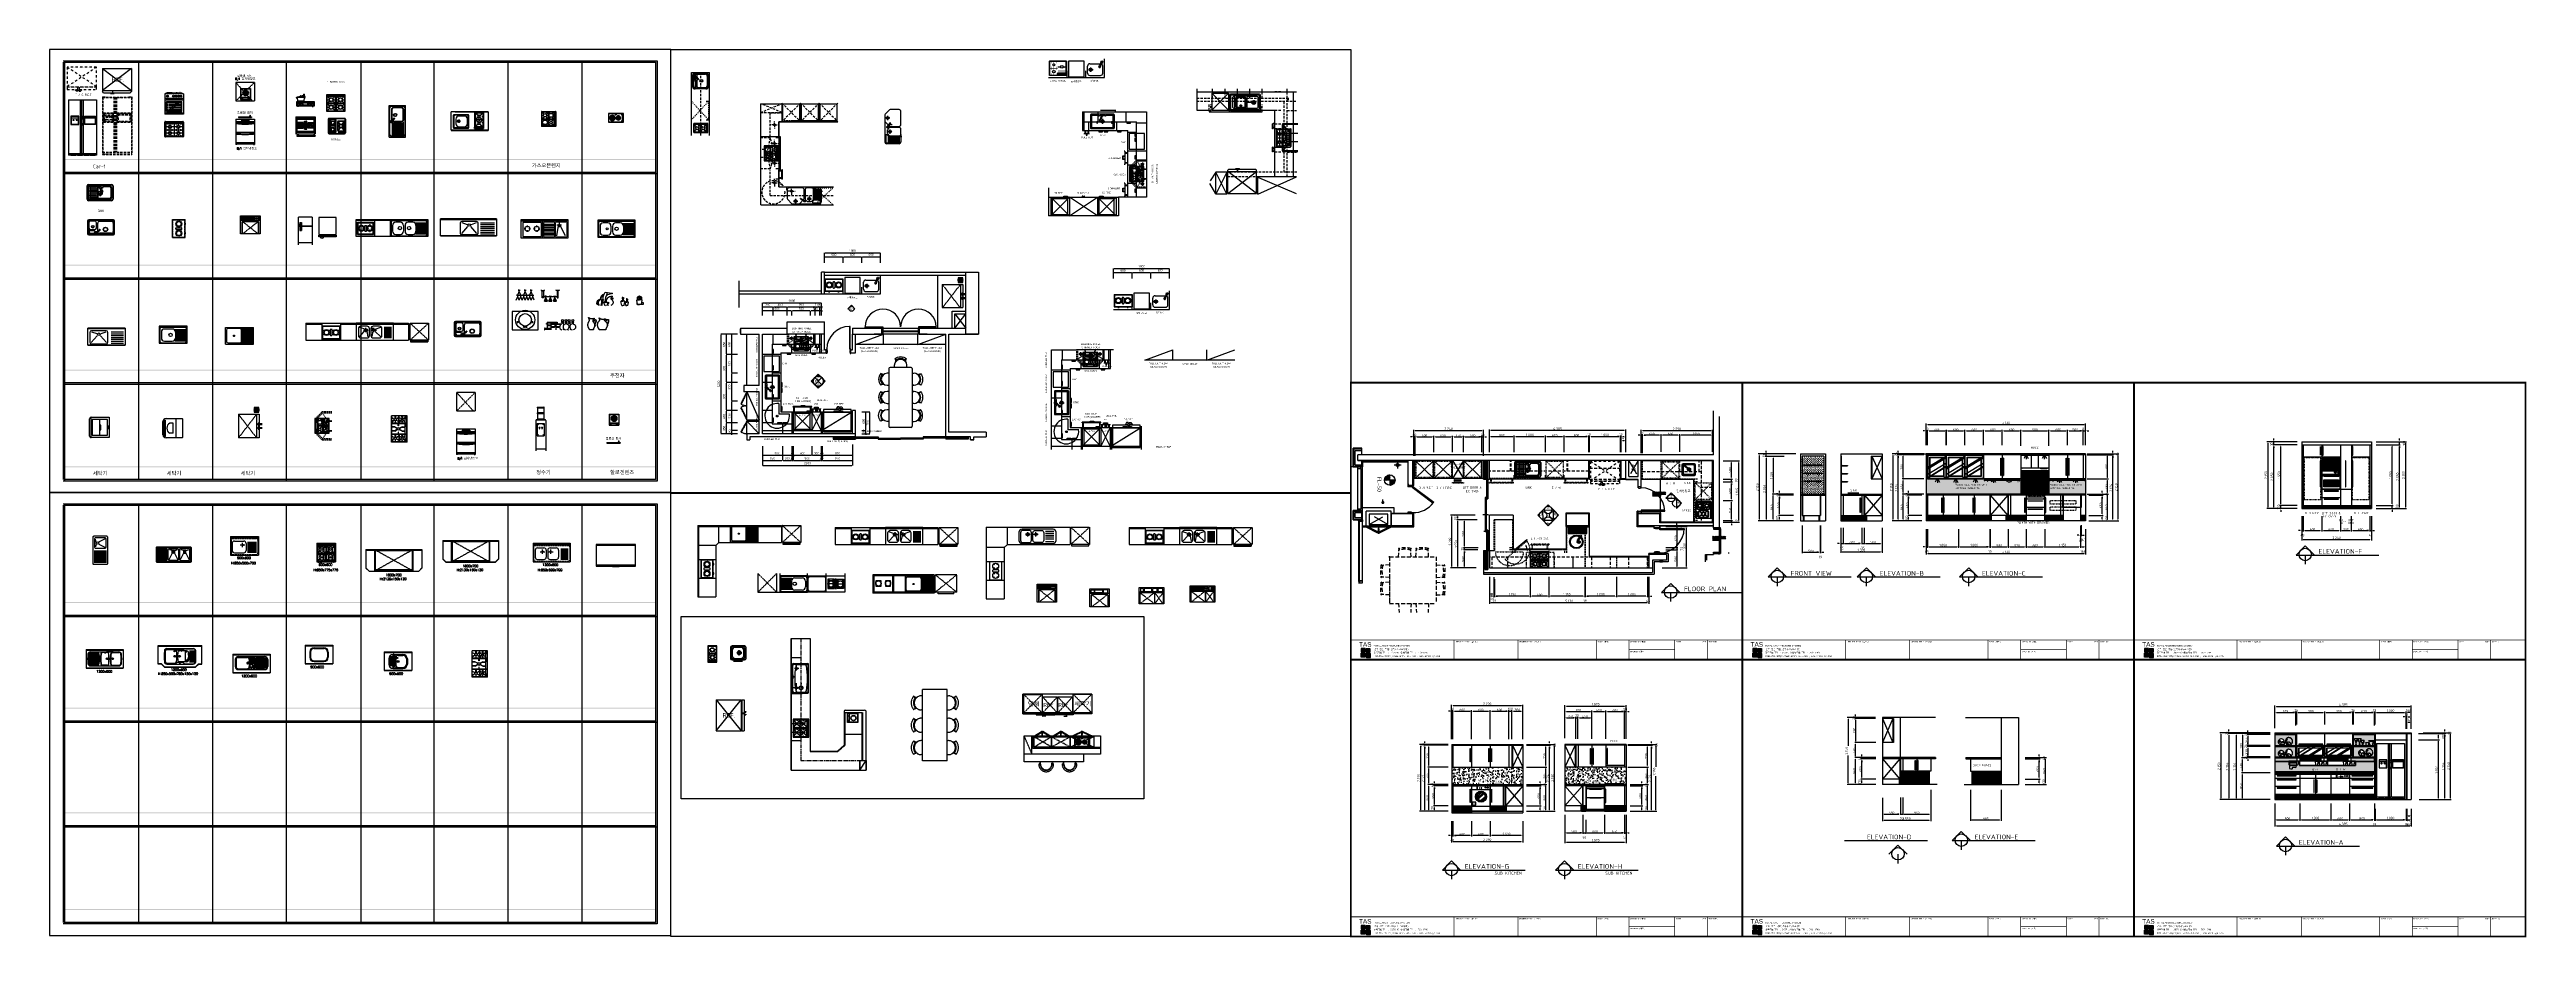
# Model space of a CAD drawing. Extents: x 0 to 79700, y -68 to 28499.
import ezdxf
from ezdxf.enums import TextEntityAlignment as Align

# ---------------------------------------------------------------- set-up
doc = ezdxf.new("R2010")
doc.units = 0
doc.header["$LTSCALE"] = 50
doc.header["$MEASUREMENT"] = 0
doc.header["$PDMODE"] = 3
for name, pattern in [('BORDER2', [0.875, 0.25, -0.125, 0.25, -0.125, 0, -0.125]), ('CEN', [83, 80, -1, 1, -1]), ('CENTER', [2, 1.25, -0.25, 0.25, -0.25]), ('CONT', [2, 1, 1]), ('DASHDOT', [1, 0.5, -0.25, 0, -0.25]), ('DASHED', [0.75, 0.5, -0.25]), ('DASHED2', [0.375, 0.25, -0.125]), ('DASHEDX2', [1.5, 1, -0.5]), ('DIVIDE', [1.25, 0.5, -0.25, 0, -0.25, 0, -0.25]), ('HD', [2.5, 1.5, -1]), ('HID', [2.3, 1.5, -0.8]), ('HIDDEN', [0.375, 0.25, -0.125]), ('HIDDEN2', [0.1875, 0.125, -0.0625])]:
    doc.linetypes.add(name, pattern=pattern)
doc.layers.get('0').update_dxf_attribs({"linetype": 'CONTINUOUS'})
doc.layers.get('DEFPOINTS').update_dxf_attribs({"linetype": 'CONTINUOUS'})
for name, color, linetype in [('1', 1, 'CONTINUOUS'), ('1F', 2, 'CONTINUOUS'), ('1KIT', 4, 'CONTINUOUS'), ('2F', 4, 'CONTINUOUS'), ('4', 4, 'CONTINUOUS'), ('4ELE', 7, 'CONTINUOUS'), ('6', 6, 'DIVIDE'), ('6FIN', 6, 'CONTINUOUS'), ('9', 9, 'CONTINUOUS'), ('A', 30, 'CONTINUOUS'), ('A-ANNO-SYMB', 7, 'CONTINUOUS'), ('A-COLS', 4, 'CONTINUOUS'), ('A-FURN-FIXD', 9, 'CONTINUOUS'), ('A-WALL-PATT', 8, 'CONTINUOUS'), ('A1', 11, 'CONTINUOUS'), ('A2', 6, 'CONTINUOUS'), ('A3', 121, 'CONTINUOUS'), ('A4', 62, 'CONTINUOUS'), ('A5', 21, 'CONTINUOUS'), ('ACC', 40, 'DASHDOT'), ('ACCESOR', 11, 'CONTINUOUS'), ('AQE', 20, 'CONTINUOUS'), ('BASE', 2, 'CONTINUOUS'), ('CEN', 9, 'CEN'), ('COL', 7, 'CONTINUOUS'), ('DIM', 7, 'CONTINUOUS'), ('DM', 7, 'CONTINUOUS'), ('DOOR', 4, 'CONTINUOUS'), ('door-cen', 1, 'CONTINUOUS'), ('DR', 7, 'CONTINUOUS'), ('drywall', 7, 'CONTINUOUS'), ('DT', 8, 'CONTINUOUS'), ('E-3', 9, 'CONTINUOUS'), ('EL03', 3, 'CONTINUOUS'), ('ELE-W', 7, 'CONTINUOUS'), ('ELE2', 7, 'CONTINUOUS'), ('ETC-PAT', 8, 'CONTINUOUS'), ('FIN', 6, 'CONTINUOUS'), ('FL', 7, 'CONTINUOUS'), ('FU', 4, 'CONTINUOUS'), ('FUR', 4, 'CONTINUOUS'), ('FUR-F', 4, 'CONTINUOUS'), ('FUR2', 6, 'CONTINUOUS'), ('HAT', 11, 'CONTINUOUS'), ('HD', 11, 'HIDDEN'), ('HT', 9, 'CONTINUOUS'), ('INS', 5, 'CONTINUOUS'), ('KI', 6, 'CONTINUOUS'), ('KIC', 4, 'CONTINUOUS'), ('M-FUR', 6, 'HIDDEN'), ('PAT', 11, 'CONTINUOUS'), ('PAT-MABLE', 9, 'CONTINUOUS'), ('PAT1', 11, 'CONTINUOUS'), ('PP', 3, 'CONTINUOUS'), ('s_fur', 6, 'CONTINUOUS'), ('s_txt', 3, 'CONTINUOUS'), ('SHEET', 4, 'CONTINUOUS'), ('SHT', 7, 'CONTINUOUS'), ('SYM', 7, 'CONTINUOUS'), ('TEX', 3, 'CONTINUOUS'), ('TEXT', 7, 'CONTINUOUS'), ('TEXT1', 3, 'CONTINUOUS'), ('V', 4, 'CONTINUOUS'), ('W', 3, 'DASHEDX2'), ('W-B', 3, 'CONTINUOUS'), ('W-W', 6, 'CONTINUOUS'), ('w1', 3, 'CONTINUOUS'), ('WAL', 3, 'CONTINUOUS'), ('WALL', 2, 'CONTINUOUS'), ('WALL1', 4, 'CONTINUOUS'), ('WID', 4, 'CONTINUOUS'), ('win', 3, 'CONTINUOUS'), ('WINDOW', 7, 'CONTINUOUS'), ('가상선', 9, 'HID'), ('단차-평면', 7, 'CONTINUOUS'), ('조명', 7, 'CONTINUOUS'), ('평면실명', 7, 'CONTINUOUS')]:
    doc.layers.add(name, color=color, linetype=linetype)
doc.styles.add('3', font='swissk.ttf')
doc.styles.add('4', font='')
doc.styles.add('GHS', font='ROMANS.shx', dxfattribs={"bigfont": 'GHS.shx'})
doc.styles.add('HS2', font='architxt.shx', dxfattribs={"bigfont": 'ghs.shx'})
doc.styles.add('ROMANS', font='romans', dxfattribs={"width": 0.8})
doc.styles.add('ROMANTICBOLD', font='romb____.pfb')
doc.styles.get("Standard").update_dxf_attribs({"font": 'architxt.shx'})
doc.styles.add('WOOL-L', font='architxt.shx', dxfattribs={"bigfont": 'ghs.shx'})
doc.styles.add('돋움', font='')
doc.styles.get('4').set_extended_font_data('DotumChe')
doc.styles.get('돋움').set_extended_font_data('Dotum')
doc.dimstyles.new('KS', dxfattribs={"dimtxt": 70, "dimasz": 20, "dimexe": 1.2, "dimexo": 500, "dimtad": 0, "dimtoh": 1, "dimdec": 4, "dimdsep": 46, "dimtxsty": '돋움', "dimcen": 2.5, "dimadec": 0, "dimazin": 0, "dimtfac": 1, "dimtdec": 4, "dimtix": 1, "dimtmove": 1, "dimatfit": 3, "dimfxl": 1, "dimtvp": 1, "dimtolj": 1, "dimtzin": 0, "dimarcsym": 0})
doc.dimstyles.new('STANDARD$0', dxfattribs={"dimscale": 0, "dimtxt": 80, "dimasz": 50, "dimexe": 30, "dimexo": 150, "dimtad": 3, "dimdec": 0, "dimdsep": 46, "dimlunit": 6, "dimtxsty": 'Standard', "dimcen": 80, "dimclrd": 254, "dimclre": 254, "dimadec": 0, "dimazin": 0, "dimtfac": 1, "dimtdec": 0, "dimtmove": 2, "dimatfit": 3, "dimfxl": 1, "dimtolj": 1, "dimtzin": 0, "dimarcsym": 0})
pattern_1 = [(0, (117907.311, -7812.857), (5e-15, 18.75), [])]
pattern_2 = [(50, (101195.35, 4393.8), (215.17805, -18.82564), [22.5, -247.5]), (355, (101195.35, 4393.8), (-41.6254, 225.6576), [18, -198]), (100.4514, (101213.28, 4392.24), (173.5528, 206.8319), [19.12206, -210.3426]), (46.1842, (101195.35, 4453.8), (320.1723, -49.6557), [33.75, -371.25]), (96.6356, (101222.03, 4449.67), (280.3988, 292.2354), [28.683, -315.5139]), (351.1842, (101195.35, 4453.8), (280.3986, 292.2356), [27, -297]), (21, (101225.35, 4438.8), (179.0721, -120.78567), [22.5, -247.5]), (326, (101225.35, 4438.8), (72.9946, 217.545), [18, -198]), (71.4514, (101240.28, 4428.74), (252.0668, 96.75915), [19.12206, -210.3426]), (37.5, (101195.35, 4393.81), (3.64796, 99.86816), [0, -195.6, 0, -201, 0, -198.75]), (7.5, (101195.35, 4393.81), (78.92086, 118.32351), [0, -114.6, 0, -191.1, 0, -75.75]), (327.5, (101128.45, 4393.81), (160.14673, -6.76646), [0, -75, 0, -234, 0, -310.5]), (317.5, (101098.45, 4393.8), (174.95585, 30.0315), [0, -97.5, 0, -155.4, 0, -220.5])]
pattern_3 = [(0, (101195.353, 4393.806), (4e-15, 12.5), [])]

# ---------------------------------------------------------------- blocks, each defined once
blk = doc.blocks.new('KITCHEN3')
at = {"layer": 'ELE2', "linetype": 'Continuous'}
for p, q in [((-277, 489), (-277, 9)), ((-2, 494), (-272, 494)), ((-272, 4), (-2, 4)), ((-267, 479), (-267, 19)), ((-12, 484), (-262, 484)), ((-262, 14), (-12, 14)), ((-242, 51), (-252, 51)), ((-242, 51), (-220, 40)), ((-237, 59), (-216, 49)), ((-51, 51), (-216, 51)), ((-43, 61), (-43, 37)), ((-33, 61), (-33, 38)), ((-7, 19), (-7, 479)), ((3, 9), (3, 489))]:
    blk.add_line(p, q, dxfattribs=at)
blk.add_lwpolyline([(-252, 51), (-252, 26), (-18, 26), (-18, 51), (-26, 51)], dxfattribs=at)
blk.add_lwpolyline([(-168, 45), (-168, 35), (-95, 35), (-95, 45)], close=True, dxfattribs=at)
for centre, radius in [((-229, 49), 13), ((-162, 40), 2.8), ((-38, 49), 13)]:
    blk.add_circle(centre, radius, dxfattribs=at)
for centre, start, end in [((-272, 489), 90, 180), ((-272, 9), 180, 270), ((-262, 479), 90, 180), ((-262, 19), 180, 270), ((-12, 479), 0, 90), ((-12, 19), 270, 0), ((-2, 489), 0, 90), ((-2, 9), 270, 0)]:
    blk.add_arc(centre, 5, start, end, dxfattribs=at)
at = {"layer": 'PAT1', "linetype": 'Continuous'}
for p, q in [((-221, 365), (-48, 365)), ((-221, 362), (-48, 362)), ((-204, 171), (-66, 171)), ((-204, 170), (-66, 170)), ((-159, 357), (-174, 370)), ((-172, 378), (-150, 383)), ((-154, 359), (-168, 371)), ((-167, 375), (-144, 380)), ((-154, 165), (-166, 176)), ((-165, 182), (-147, 186)), ((-150, 167), (-161, 176)), ((-160, 333), (-158, 355)), ((-160, 179), (-143, 183)), ((-155, 337), (-153, 357)), ((-155, 146), (-154, 164)), ((-154, 309), (-154, 307)), ((-136, 338), (-153, 328)), ((-137, 344), (-152, 335)), ((-151, 149), (-150, 165)), ((-151, 127), (-151, 125)), ((-136, 150), (-150, 142)), ((-149, 312), (-149, 302)), ((-136, 155), (-148, 147)), ((-146, 313), (-146, 299)), ((-146, 129), (-146, 121)), ((-144, 130), (-144, 119)), ((-143, 393), (-143, 392)), ((-141, 318), (-141, 293)), ((-141, 194), (-141, 193)), ((-139, 134), (-139, 114)), ((-137, 402), (-137, 389)), ((-137, 201), (-137, 191)), ((-116, 336), (-135, 344)), ((-120, 148), (-135, 155)), ((-113, 330), (-134, 339)), ((-118, 144), (-134, 151)), ((-130, 200), (-130, 190)), ((-130, 134), (-130, 114)), ((-129, 401), (-129, 387)), ((-129, 318), (-129, 293)), ((-126, 193), (-126, 193)), ((-126, 130), (-126, 119)), ((-124, 391), (-124, 392)), ((-124, 182), (-110, 181)), ((-124, 129), (-124, 121)), ((-123, 313), (-123, 299)), ((-121, 378), (-104, 377)), ((-121, 312), (-121, 302)), ((-109, 178), (-120, 166)), ((-120, 164), (-117, 150)), ((-119, 186), (-106, 185)), ((-119, 127), (-119, 125)), ((-117, 356), (-113, 338)), ((-103, 373), (-116, 358)), ((-104, 178), (-116, 165)), ((-116, 163), (-113, 148)), ((-115, 382), (-99, 381)), ((-115, 309), (-115, 307)), ((-112, 354), (-107, 335)), ((-96, 373), (-111, 356)), ((-23, 258), (-37, 258))]:
    blk.add_line(p, q, dxfattribs=at)
blk.add_lwpolyline([(-37, 273), (-37, 244), (-23, 244), (-23, 273)], close=True, dxfattribs=at)
for centre, radius in [((-135, 363), 83.1), ((-135, 363), 76.2), ((-135, 170), 66.5), ((-135, 170), 60.9), ((-30, 265), 3.8), ((-30, 250), 3.8)]:
    blk.add_circle(centre, radius, dxfattribs=at)
for centre, radius, start, end in [((-135, 363), 86.5, 0.76161, 179.23839), ((-135, 363), 86.5, 180.76161, 359.23839), ((-135, 363), 73.6, 276.47869, 263.52131), ((-135, 170), 69.2, 0.76161, 179.23839), ((-135, 170), 69.2, 180.76161, 359.23839), ((-135, 363), 67.9, 282.14493, 257.85508), ((-135, 363), 65.6, 284.73617, 255.26383), ((-135, 363), 59.8, 289.06756, 250.93244), ((-135, 170), 58.9, 276.47869, 263.52131), ((-135, 363), 57.5, 289.86104, 250.13896), ((-135, 170), 54.3, 282.14493, 257.85508), ((-135, 363), 51.8, 287.31532, 252.68468), ((-135, 170), 52.5, 284.73617, 255.26383), ((-135, 363), 49.5, 106.80436, 254.54745), ((-135, 170), 47.9, 289.06756, 250.93244), ((-135, 170), 46, 289.86104, 250.13896), ((-135, 363), 43.7, 120.24389, 259.93107), ((-171, 374), 4.6, 103.03822, 229.03822), ((-135, 170), 41.4, 287.31532, 252.68468), ((-135, 170), 39.6, 106.80436, 254.54745), ((-135, 170), 35, 120.24389, 259.93107), ((-166, 372), 2.3, 103.03822, 229.03822), ((-164, 179), 3.68, 103.03822, 229.03822), ((-160, 178), 1.84, 103.03822, 229.03822), ((-156, 332), 4.6, 175.03822, 301.03822), ((-161, 355), 2.3, 355.03822, 49.03822), ((-152, 393), 9.2, 0, 120.24389), ((-153, 337), 2.3, 175.03822, 301.03822), ((-151, 145), 3.68, 175.03822, 301.03822), ((-156, 357), 2.3, 355.03822, 49.03822), ((-155, 164), 1.84, 355.03822, 49.03822), ((-149, 194), 7.36, 0, 120.24389), ((-151, 302), 2.3, 255.26383, 0), ((-149, 149), 1.84, 175.03822, 301.03822), ((-152, 392), 9.2, 283.03822, 0), ((-151, 312), 2.3, 0, 72.68468), ((-152, 166), 1.84, 355.03822, 49.03822), ((-147, 402), 9.2, 0, 106.80436), ((-149, 299), 2.3, 257.85508, 0), ((-149, 313), 2.3, 0, 74.54745), ((-148, 121), 1.84, 255.26383, 0), ((-149, 193), 7.36, 283.03822, 0), ((-148, 129), 1.84, 0, 72.68468), ((-144, 201), 7.36, 0, 106.80436), ((-146, 119), 1.84, 257.85508, 0), ((-146, 130), 1.84, 0, 74.54745), ((-147, 389), 9.2, 283.03822, 0), ((-143, 318), 2.3, 0, 79.93107), ((-143, 293), 2.3, 263.52131, 0), ((-144, 191), 7.36, 283.03822, 0), ((-141, 114), 1.84, 263.52131, 0), ((-141, 134), 1.84, 0, 79.93107), ((-136, 342), 2.3, 67.03822, 121.03822), ((-135, 337), 2.3, 67.03822, 121.03822), ((-135, 153), 1.84, 67.03822, 121.03822), ((-135, 149), 1.84, 67.03822, 121.03822), ((-123, 200), 7.36, 68.47796, 180), ((-123, 190), 7.36, 180, 265.03822), ((-128, 134), 1.84, 100.06893, 180), ((-128, 114), 1.84, 180, 276.47869), ((-120, 401), 9.2, 68.47796, 180), ((-120, 387), 9.2, 180, 265.03822), ((-127, 318), 2.3, 100.06893, 180), ((-127, 293), 2.3, 180, 276.47869), ((-135, 170), 35, 280.06893, 53.53162), ((-135, 363), 43.7, 280.06893, 53.53162), ((-118, 193), 7.36, 53.53163, 180), ((-118, 193), 7.36, 180, 265.03822), ((-124, 130), 1.84, 105.45255, 180), ((-124, 119), 1.84, 180, 282.14492), ((-114, 391), 9.2, 53.53163, 180), ((-114, 392), 9.2, 180, 265.03822), ((-135, 170), 39.6, 285.45255, 68.47795), ((-122, 129), 1.84, 107.31532, 180), ((-122, 121), 1.84, 180, 284.73617), ((-121, 313), 2.3, 105.45255, 180), ((-121, 299), 2.3, 180, 282.14492), ((-135, 363), 49.5, 285.45255, 68.47795), ((-119, 312), 2.3, 107.31532, 180), ((-119, 302), 2.3, 180, 284.73617), ((-118, 165), 1.84, 139.03822, 193.03822), ((-119, 150), 1.84, 247.03822, 13.03822), ((-116, 147), 3.68, 247.03822, 13.03822), ((-114, 356), 2.3, 139.03822, 193.03822), ((-115, 338), 2.3, 247.03822, 13.03822), ((-114, 164), 1.84, 139.03822, 193.03822), ((-112, 334), 4.6, 247.03822, 13.03822), ((-109, 355), 2.3, 139.03822, 193.03822), ((-111, 179), 1.84, 319.03822, 85.03822), ((-107, 181), 3.68, 319.03822, 85.03822), ((-104, 375), 2.3, 319.03822, 85.03822), ((-100, 376), 4.6, 319.03822, 85.03822)]:
    blk.add_arc(centre, radius, start, end, dxfattribs=at)
at = {"layer": 'ELE2', "linetype": 'Continuous', "style": 'ROMANS'}
blk.add_text('De Dietrich', height=6.4, dxfattribs=at).set_placement((-155, 37))
blk = doc.blocks.new('RGP')
at = {"layer": '4', "color": 4}
for p, q in [((9, 76), (9, 516)), ((19, 526), (581, 526)), ((581, 66), (19, 66)), ((29, 106), (29, 486)), ((39, 496), (561, 496)), ((561, 96), (39, 96)), ((51, 359), (51, 302)), ((51, 291), (51, 235)), ((92, 299), (54, 299)), ((92, 294), (54, 294)), ((101, 323), (61, 363)), ((61, 231), (101, 271)), ((105, 326), (65, 367)), ((65, 227), (105, 267)), ((125, 377), (69, 377)), ((69, 217), (125, 217)), ((128, 336), (128, 374)), ((128, 220), (128, 258)), ((133, 336), (133, 374)), ((133, 220), (133, 258)), ((193, 377), (136, 377)), ((136, 217), (193, 217)), ((157, 326), (197, 367)), ((197, 227), (157, 267)), ((160, 323), (201, 363)), ((201, 231), (160, 271)), ((208, 299), (170, 299)), ((208, 294), (170, 294)), ((211, 302), (211, 359)), ((211, 235), (211, 291)), ((264, 173), (264, 425)), ((267, 428), (336, 428)), ((267, 170), (336, 170)), ((274, 183), (274, 415)), ((277, 418), (326, 418)), ((277, 180), (326, 180)), ((279, 188), (279, 410)), ((282, 413), (321, 413)), ((282, 185), (321, 185)), ((324, 188), (324, 410)), ((329, 183), (329, 415)), ((339, 173), (339, 425)), ((392, 302), (392, 359)), ((392, 235), (392, 291)), ((395, 299), (433, 299)), ((395, 294), (433, 294)), ((443, 323), (403, 363)), ((403, 231), (443, 271)), ((447, 326), (406, 367)), ((406, 227), (447, 267)), ((410, 377), (467, 377)), ((467, 217), (410, 217)), ((470, 336), (470, 374)), ((470, 220), (470, 258)), ((475, 336), (475, 374)), ((475, 220), (475, 258)), ((478, 377), (534, 377)), ((534, 217), (478, 217)), ((498, 326), (539, 367)), ((539, 227), (498, 267)), ((502, 323), (542, 363)), ((542, 231), (502, 271)), ((512, 299), (549, 299)), ((512, 294), (549, 294)), ((552, 359), (552, 302)), ((552, 291), (552, 235)), ((571, 486), (571, 106)), ((591, 516), (591, 76))]:
    blk.add_line(p, q, dxfattribs=at)
for points in [[(46, 207), (216, 207, 0.414214), (221, 212), (221, 382, 0.414214), (216, 387), (46, 387, 0.414214), (41, 382), (41, 212, 0.414214)], [(557, 207), (387, 207, -0.414214), (382, 212), (382, 382, -0.414214), (387, 387), (557, 387, -0.414214), (562, 382), (562, 212, -0.414214)]]:
    blk.add_lwpolyline(points, format="xyb", close=True, dxfattribs=at)
for centre, radius in [((131, 297), 27.2), ((131, 297), 24.2), ((472, 297), 27.2), ((472, 297), 24.2)]:
    blk.add_circle(centre, radius, dxfattribs=at)
for centre, radius, start, end in [((19, 516), 10, 90, 180), ((19, 76), 10, 180, 270), ((39, 486), 10, 90, 180), ((39, 106), 10, 180, 270), ((57, 359), 6, 45, 180), ((54, 302), 3, 180, 270), ((54, 291), 3, 90, 180), ((57, 235), 6, 180, 315), ((69, 371), 6, 90, 225), ((69, 223), 6, 135, 270), ((131, 297), 49.2, 137.91301, 177.08699), ((131, 297), 49.2, 182.91301, 222.08699), ((131, 297), 39.2, 176.34285, 183.65715), ((131, 297), 49.2, 92.91301, 132.08699), ((131, 297), 49.2, 227.91301, 267.08699), ((131, 297), 39.2, 131.34285, 138.65715), ((131, 297), 39.2, 221.34285, 228.65715), ((125, 374), 3, 0, 90), ((125, 220), 3, 270, 0), ((131, 297), 39.2, 86.34285, 93.65715), ((131, 297), 39.2, 266.34285, 273.65715), ((136, 374), 3, 90, 180), ((131, 297), 49.2, 47.91301, 87.08699), ((131, 297), 49.2, 272.91301, 312.08699), ((136, 220), 3, 180, 270), ((131, 297), 39.2, 41.34285, 48.65715), ((131, 297), 39.2, 311.34285, 318.65715), ((131, 297), 49.2, 2.91301, 42.08699), ((131, 297), 49.2, 317.91301, 357.08699), ((131, 297), 39.2, 356.34285, 3.65715), ((193, 371), 6, 315, 90), ((193, 223), 6, 270, 45), ((205, 359), 6, 0, 135), ((205, 235), 6, 225, 0), ((208, 302), 3, 270, 0), ((208, 291), 3, 0, 90), ((267, 425), 3, 90, 180), ((267, 173), 3, 180, 270), ((277, 415), 3, 90, 180), ((277, 183), 3, 180, 270), ((282, 410), 3, 90, 180), ((282, 188), 3, 180, 270), ((321, 410), 3, 0, 90), ((321, 188), 3, 270, 0), ((326, 415), 3, 0, 90), ((326, 183), 3, 270, 0), ((336, 425), 3, 0, 90), ((336, 173), 3, 270, 0), ((398, 359), 6, 45, 180), ((395, 302), 3, 180, 270), ((395, 291), 3, 90, 180), ((398, 235), 6, 180, 315), ((410, 371), 6, 90, 225), ((410, 223), 6, 135, 270), ((472, 297), 49.2, 137.91301, 177.08699), ((472, 297), 49.2, 182.91301, 222.08699), ((472, 297), 39.2, 176.34285, 183.65715), ((472, 297), 49.2, 92.91301, 132.08699), ((472, 297), 49.2, 227.91301, 267.08699), ((472, 297), 39.2, 131.34285, 138.65715), ((472, 297), 39.2, 221.34285, 228.65715), ((467, 374), 3, 0, 90), ((467, 220), 3, 270, 0), ((472, 297), 39.2, 86.34285, 93.65715), ((472, 297), 39.2, 266.34285, 273.65715), ((478, 374), 3, 90, 180), ((472, 297), 49.2, 47.91301, 87.08699), ((472, 297), 49.2, 272.91301, 312.08699), ((478, 220), 3, 180, 270), ((472, 297), 39.2, 41.34285, 48.65715), ((472, 297), 39.2, 311.34285, 318.65715), ((472, 297), 49.2, 2.91301, 42.08699), ((472, 297), 49.2, 317.91301, 357.08699), ((472, 297), 39.2, 356.34285, 3.65715), ((534, 371), 6, 315, 90), ((534, 223), 6, 270, 45), ((546, 359), 6, 0, 135), ((546, 235), 6, 225, 0), ((549, 302), 3, 270, 0), ((549, 291), 3, 0, 90), ((561, 486), 10, 360, 90), ((561, 106), 10, 270, 360), ((581, 516), 10, 0, 90), ((581, 76), 10, 270, 360)]:
    blk.add_arc(centre, radius, start, end, dxfattribs=at)
blk = doc.blocks.new('*X5')
at = {"color": 0}
for p, q in [((10078.125, 8268.75), (10078.125, 8268.75)), ((10087.5, 8287.5), (10087.5, 8287.5)), ((10087.5, 8250), (10087.5, 8250)), ((10096.875, 8268.75), (10096.875, 8268.75)), ((10106.25, 8287.5), (10106.25, 8287.5)), ((10106.25, 8250), (10106.25, 8250)), ((10115.625, 8268.75), (10115.625, 8268.75)), ((10125, 8287.5), (10125, 8287.5)), ((10125, 8250), (10125, 8250)), ((10134.375, 8268.75), (10134.375, 8268.75)), ((10143.75, 8287.5), (10143.75, 8287.5)), ((10143.75, 8250), (10143.75, 8250)), ((10153.125, 8268.75), (10153.125, 8268.75)), ((10162.5, 8287.5), (10162.5, 8287.5)), ((10162.5, 8250), (10162.5, 8250)), ((10171.875, 8268.75), (10171.875, 8268.75)), ((10181.25, 8287.5), (10181.25, 8287.5)), ((10181.25, 8250), (10181.25, 8250)), ((10190.625, 8268.75), (10190.625, 8268.75)), ((10200, 8287.5), (10200, 8287.5)), ((10200, 8250), (10200, 8250)), ((10209.375, 8268.75), (10209.375, 8268.75))]:
    blk.add_line(p, q, dxfattribs=at)
blk = doc.blocks.new('*X3')
at = {"color": 0}
for p, q in [((13375, 8500), (13375, 8500)), ((13375, 8437.5), (13375, 8437.5)), ((13375, 8375), (13375, 8375)), ((13390.625, 8531.25), (13390.625, 8531.25)), ((13390.625, 8468.75), (13390.625, 8468.75)), ((13390.625, 8406.25), (13390.625, 8406.25)), ((13390.625, 8343.75), (13390.625, 8343.75)), ((13406.25, 8500), (13406.25, 8500)), ((13406.25, 8437.5), (13406.25, 8437.5)), ((13406.25, 8375), (13406.25, 8375)), ((13421.875, 8531.25), (13421.875, 8531.25)), ((13421.875, 8468.75), (13421.875, 8468.75)), ((13421.875, 8406.25), (13421.875, 8406.25)), ((13421.875, 8343.75), (13421.875, 8343.75)), ((13437.5, 8500), (13437.5, 8500)), ((13437.5, 8437.5), (13437.5, 8437.5)), ((13437.5, 8375), (13437.5, 8375)), ((13453.125, 8531.25), (13453.125, 8531.25)), ((13453.125, 8468.75), (13453.125, 8468.75)), ((13453.125, 8406.25), (13453.125, 8406.25)), ((13453.125, 8343.75), (13453.125, 8343.75)), ((13468.75, 8500), (13468.75, 8500)), ((13468.75, 8437.5), (13468.75, 8437.5)), ((13468.75, 8375), (13468.75, 8375)), ((13484.375, 8531.25), (13484.375, 8531.25)), ((13484.375, 8468.75), (13484.375, 8468.75)), ((13484.375, 8406.25), (13484.375, 8406.25)), ((13484.375, 8343.75), (13484.375, 8343.75)), ((13500, 8500), (13500, 8500)), ((13500, 8437.5), (13500, 8437.5)), ((13500, 8375), (13500, 8375)), ((13515.625, 8531.25), (13515.625, 8531.25)), ((13515.625, 8468.75), (13515.625, 8468.75)), ((13515.625, 8406.25), (13515.625, 8406.25)), ((13515.625, 8343.75), (13515.625, 8343.75)), ((13531.25, 8500), (13531.25, 8500)), ((13531.25, 8437.5), (13531.25, 8437.5)), ((13531.25, 8375), (13531.25, 8375)), ((13546.875, 8531.25), (13546.875, 8531.25)), ((13546.875, 8468.75), (13546.875, 8468.75)), ((13546.875, 8406.25), (13546.875, 8406.25)), ((13546.875, 8343.75), (13546.875, 8343.75)), ((13562.5, 8500), (13562.5, 8500)), ((13562.5, 8437.5), (13562.5, 8437.5)), ((13562.5, 8375), (13562.5, 8375)), ((13578.125, 8531.25), (13578.125, 8531.25)), ((13578.125, 8468.75), (13578.125, 8468.75)), ((13578.125, 8406.25), (13578.125, 8406.25)), ((13578.125, 8343.75), (13578.125, 8343.75)), ((13593.75, 8500), (13593.75, 8500)), ((13593.75, 8437.5), (13593.75, 8437.5)), ((13593.75, 8375), (13593.75, 8375)), ((13609.375, 8531.25), (13609.375, 8531.25)), ((13609.375, 8468.75), (13609.375, 8468.75)), ((13609.375, 8406.25), (13609.375, 8406.25)), ((13609.375, 8343.75), (13609.375, 8343.75)), ((13625, 8500), (13625, 8500)), ((13625, 8437.5), (13625, 8437.5)), ((13625, 8375), (13625, 8375)), ((13640.625, 8531.25), (13640.625, 8531.25)), ((13640.625, 8468.75), (13640.625, 8468.75)), ((13640.625, 8406.25), (13640.625, 8406.25)), ((13640.625, 8343.75), (13640.625, 8343.75))]:
    blk.add_line(p, q, dxfattribs=at)
blk = doc.blocks.new('REF100E')
at = {"layer": '1', "color": 1, "linetype": 'HID'}
for p, q in [((22, 1850), (22, 0)), ((22, 1850), (122, 1850)), ((22, 1840), (972, 1840)), ((32, 1830), (32, 0)), ((32, 1830), (962, 1830)), ((122, 1850), (122, 1840)), ((388, 1840), (388, 70)), ((428, 1840), (428, 70)), ((432, 1840), (432, 70)), ((472, 1840), (472, 70)), ((872, 1850), (972, 1850)), ((872, 1850), (872, 1840)), ((962, 1830), (962, 0)), ((972, 1850), (972, 0)), ((49, 1340), (49, 1040)), ((49, 1340), (372, 1340)), ((49, 1040), (372, 1040)), ((59, 1330), (59, 1050)), ((59, 1330), (362, 1330)), ((59, 1050), (362, 1050)), ((79, 1307), (82, 1310)), ((79, 1307), (79, 1073)), ((141, 1120), (79, 1073)), ((82, 1070), (79, 1073)), ((82, 1310), (349, 1310)), ((82, 1250), (349, 1250)), ((82, 1245), (349, 1245)), ((82, 1070), (349, 1070)), ((141, 1245), (141, 1120)), ((141, 1120), (314, 1120)), ((167, 1211), (167, 1204)), ((185, 1245), (185, 1214)), ((194, 1245), (194, 1214)), ((212, 1211), (212, 1204)), ((241, 1211), (241, 1204)), ((259, 1245), (259, 1214)), ((268, 1245), (268, 1214)), ((286, 1211), (286, 1204)), ((314, 1245), (314, 1120)), ((314, 1120), (352, 1073)), ((349, 1310), (352, 1307)), ((352, 1073), (349, 1070)), ((352, 1307), (352, 1073)), ((362, 1330), (362, 1050)), ((372, 1340), (372, 1040)), ((388, 1380), (428, 1380)), ((388, 1342), (428, 1342)), ((388, 1039), (428, 1039)), ((388, 966), (428, 966)), ((432, 1380), (472, 1380)), ((432, 1342), (472, 1342)), ((432, 1039), (472, 1039)), ((432, 966), (472, 966)), ((485, 1340), (943, 1340)), ((485, 1340), (485, 1040)), ((485, 1040), (943, 1040)), ((495, 1330), (495, 1050)), ((495, 1330), (933, 1330)), ((525, 1300), (495, 1330)), ((525, 1069), (495, 1050)), ((495, 1050), (933, 1050)), ((525, 1300), (525, 1069)), ((525, 1300), (903, 1300)), ((525, 1270), (903, 1270)), ((525, 1069), (903, 1069)), ((533, 1280), (894, 1280)), ((533, 1275), (894, 1275)), ((903, 1300), (933, 1330)), ((903, 1300), (903, 1069)), ((903, 1069), (933, 1050)), ((933, 1330), (933, 1050)), ((943, 1340), (943, 1040)), ((22, 70), (972, 70)), ((22, 15), (972, 15)), ((22, 0), (972, 0)), ((122, 11), (126, 15)), ((122, 11), (122, 0)), ((868, 15), (872, 11)), ((872, 11), (872, 0))]:
    blk.add_line(p, q, dxfattribs=at)
for centre, start, end in [((189, 1123), 85.2377, 104.35814), ((189, 1292), 255.64186, 284.3902), ((189, 1123), 75.6098, 85.2377), ((264, 1123), 85.2377, 104.35814), ((264, 1292), 255.64186, 284.3902), ((264, 1123), 75.6098, 85.2377)]:
    blk.add_arc(centre, 90.6, start, end, dxfattribs=at)
blk.add_blockref('*X3', (-13293, -7242), dxfattribs=at)
blk = doc.blocks.new('REF100P')
at = {"layer": 'DIM', "color": 1}
for p, q in [((-841, -304), (-841, -418)), ((-814, -304), (-841, -304)), ((-745, -359), (-841, -359)), ((-745, -362), (-841, -362)), ((-815, -418), (-841, -418)), ((-815, -75), (-780, -40)), ((-815, -75), (-815, -935)), ((-33, -40), (-780, -40)), ((-745, -40), (-745, -970)), ((-33, -40), (-745, -970)), ((-33, -970), (-745, -40)), ((-33, -40), (-33, -970)), ((-815, -935), (-780, -970)), ((-33, -970), (-780, -970))]:
    blk.add_line(p, q, dxfattribs=at)
blk = doc.blocks.new('A$C7DBC0E95')
at = {"layer": 'FUR', "color": 11}
for p, q in [((0, 0), (0, 400)), ((580, 400), (0, 400)), ((101, 240), (59, 282)), ((101, 162), (59, 120)), ((160, 420), (120, 420)), ((120, 420), (120, 400)), ((160, 400), (160, 420)), ((221, 282), (179, 240)), ((221, 120), (179, 162)), ((401, 240), (359, 282)), ((401, 162), (359, 120)), ((460, 420), (420, 420)), ((420, 420), (420, 400)), ((460, 400), (460, 420)), ((521, 282), (479, 240)), ((521, 120), (479, 162)), ((580, 0), (580, 400)), ((580, 0), (0, 0))]:
    blk.add_line(p, q, dxfattribs=at)
at = {"layer": 'FUR', "color": 11, "linetype": 'DASHED'}
for p, q in [((10, 10), (10, 390)), ((570, 390), (10, 390)), ((570, 10), (10, 10)), ((260, 120), (260, 280)), ((300, 300), (280, 300)), ((300, 100), (280, 100)), ((320, 120), (320, 280)), ((570, 10), (570, 390))]:
    blk.add_line(p, q, dxfattribs=at)
at = {"layer": 'FUR', "color": 11}
for centre, radius in [((140, 201), 95), ((140, 201), 75), ((440, 201), 95), ((440, 201), 75)]:
    blk.add_circle(centre, radius, dxfattribs=at)
at = {"layer": 'FUR', "color": 11, "linetype": 'DASHED'}
for centre, start, end in [((280, 280), 90, 180), ((280, 120), 180, 270), ((300, 280), 0, 90), ((300, 120), 270, 0)]:
    blk.add_arc(centre, 20, start, end, dxfattribs=at)
blk = doc.blocks.new('가스렌지')
at = {"layer": 'HAT', "rotation": 270}
blk.add_blockref('A$C7DBC0E95', (-120, 260), dxfattribs=at)
blk = doc.blocks.new('싱크대')
at = {"layer": 'ELE-W', "color": 11}
for p, q in [((-494, 223), (-494, -177)), ((-475, 223), (-475, -177)), ((-468, 223), (-468, -177)), ((336, 263), (-454, 263)), ((336, 244), (-454, 244)), ((336, 237), (-454, 237)), ((-449, 168), (-449, -2)), ((-259, 218), (-399, 218)), ((-209, -2), (-209, 168)), ((-169, -112), (-169, 158)), ((-109, 218), (271, 218)), ((331, 158), (331, -112)), ((350, -177), (350, 223)), ((357, -177), (357, 223)), ((376, -177), (376, 223)), ((-454, -191), (-304, -191)), ((-454, -198), (336, -198)), ((-454, -217), (336, -217)), ((-404, -82), (-304, -82)), ((-404, -172), (-304, -172)), ((-399, -52), (-259, -52)), ((-230, -112), (-198, -112)), ((271, -172), (-109, -172)), ((-109, -191), (336, -191))]:
    blk.add_line(p, q, dxfattribs=at)
for centre, radius in [((-329, 41), 43.3), ((-329, 41), 33), ((81, -46), 71.7), ((81, -46), 61.4)]:
    blk.add_circle(centre, radius, dxfattribs=at)
for centre, radius, start, end in [((-454, 223), 40, 90, 180), ((-454, 223), 21, 90, 180), ((-454, 223), 14, 90, 180), ((-399, 168), 50, 90, 180), ((-259, 168), 50, 0, 90), ((-109, 158), 60, 90, 180), ((271, 158), 60, 0, 90), ((336, 223), 40, 0, 90), ((336, 223), 21, 0, 90), ((336, 223), 14, 0, 90), ((-454, -177), 40, 180, 270), ((-454, -177), 21, 180, 270), ((-454, -177), 14, 180, 270), ((-399, -2), 50, 180, 270), ((-404, -127), 45, 90, 270), ((-304, -127), 45, 270, 90), ((-304, -127), 64, 270, 3.87429), ((-259, -2), 50, 270, 0), ((-230, -122), 10, 90, 183.87429), ((-198, -122), 10, 6.45135, 90), ((-109, -112), 79, 186.45135, 270), ((-109, -112), 60, 180, 270), ((271, -112), 60, 270, 0), ((336, -177), 14, 270, 0), ((336, -177), 21, 270, 0), ((336, -177), 40, 270, 0)]:
    blk.add_arc(centre, radius, start, end, dxfattribs=at)
at = {"layer": 'HT', "color": 11}
for p, q in [((-236, -159, -80), (-234, -138, -80)), ((-222, -175, -80), (-236, -159, -80)), ((-234, -138, -80), (-218, -125, -80)), ((-225, -156, 10), (-224, -143, 10)), ((-225, -156), (-224, -143)), ((-217, -165, 10), (-225, -156, 10)), ((-217, -165), (-225, -156)), ((-224, -143, 10), (-215, -135, 10)), ((-224, -143), (-215, -135)), ((-202, -176, -80), (-222, -175, -80)), ((-218, -125, -80), (-197, -127, -80)), ((-205, -166, 10), (-217, -165, 10)), ((-205, -166), (-217, -165)), ((-215, -135, 10), (-202, -136, 10)), ((-215, -135), (-202, -136)), ((-195, -158, 10), (-205, -166, 10)), ((-195, -158), (-205, -166)), ((-202, -136, 10), (-172, -110, 30)), ((-202, -136, 10), (-194, -146, 10)), ((-202, -136), (-194, -146)), ((-186, -163, -80), (-202, -176, -80)), ((-197, -127, -80), (-184, -142, -80)), ((-194, -146, 10), (-195, -158, 10)), ((-194, -146), (-195, -158)), ((-184, -142, -80), (-186, -163, -80))]:
    blk.add_line(p, q, dxfattribs=at)
for points in [[(-234, -138, -70), (-224, -143), (-225, -156), (-236, -159, -70)], [(-236, -159, -70), (-222, -175, -70), (-217, -165), (-225, -156)], [(-218, -125, -70), (-215, -135), (-224, -143), (-234, -138, -70)], [(-222, -175, -70), (-217, -165), (-205, -166), (-202, -176, -70)], [(-218, -125, -70), (-197, -127, -70), (-202, -136), (-215, -135)], [(-202, -176, -70), (-205, -166), (-195, -158), (-186, -163, -70)], [(-194, -146), (-202, -136), (-172, -110, 30), (-164, -120, 30)], [(-202, -136), (-172, -110, 30), (-202, -136, 10)], [(-172, -110, 30), (-164, -120, 30), (-194, -146, 10), (-202, -136, 10)], [(-190, -120, -50), (-197, -127, -70), (-202, -136), (-190, -120, -30)], [(-176, -136, -30), (-194, -146), (-202, -136), (-190, -120, -30)], [(-197, -127, -70), (-202, -136), (-194, -146), (-184, -142, -70)], [(-184, -142, -70), (-176, -136, -50), (-190, -120, -50), (-197, -127, -70)], [(-184, -142, -70), (-186, -163, -70), (-195, -158), (-194, -146)], [(-164, -120, 30), (-194, -146), (-194, -146, 10), (-164, -120, 30)], [(-184, -142, -70), (-176, -136, -50), (-176, -136, -30), (-194, -146)], [(-103, -68, 20), (-176, -136, -30), (-190, -120, -30), (-110, -60, 20)], [(-110, -60, 20), (-110, -60), (-190, -120, -50), (-190, -120, -30)], [(-190, -120, -50), (-176, -136, -50), (-103, -68), (-110, -60)], [(-103, -68), (-103, -68, 20), (-176, -136, -30), (-176, -136, -50)], [(-101, -64, 40), (-103, -68, 20), (-110, -60, 20), (-106, -58, 40)], [(-103, -68), (-103, -68, -10), (-110, -59, -10), (-110, -60)], [(-106, -48, -10), (-103, -52, 40), (-97, -51, 40), (-95, -46, -10)], [(-88, -55, -10), (-95, -46, -10), (-97, -51, 40), (-92, -56, 40)], [(-92, -66, -10), (-95, -62, 40), (-92, -56, 40), (-88, -55, -10)]]:
    blk.add_3dface(points, dxfattribs=at)
for points, invisible_edges in [([(-202, -136, 10), (-215, -135, 10), (-224, -143, 10), (-225, -156, 10)], 8), ([(-225, -156, 10), (-217, -165, 10), (-194, -146, 10), (-202, -136, 10)], 10), ([(-217, -165, 10), (-205, -166, 10), (-195, -158, 10), (-194, -146, 10)], 8), ([(-106, -58, 40), (-103, -52, 40), (-106, -48, -10), (-110, -59, -10)], 8), ([(-110, -59, -10), (-110, -60), (-110, -60, 20), (-106, -58, 40)], 8), ([(-103, -52, 40), (-106, -58, 40), (-101, -64, 40), (-95, -62, 40)], 8), ([(-95, -62, 40), (-92, -56, 40), (-97, -51, 40), (-103, -52, 40)], 8), ([(-95, -62, 40), (-92, -66, -10), (-103, -68, -10), (-103, -68)], 8), ([(-103, -68), (-103, -68, 20), (-101, -64, 40), (-95, -62, 40)], 8)]:
    blk.add_3dface(points, dxfattribs=dict(at, invisible_edges=invisible_edges))
blk = doc.blocks.new('WAMS1')
at = {"layer": 'FUR'}
blk.add_line((0, -140), (625, -140), dxfattribs=at)
at = {"layer": 'FUR', "linetype": 'HIDDEN'}
for p, q in [((560, -187), (60, -580)), ((565, -580), (66, -185))]:
    blk.add_line(p, q, dxfattribs=at)
at = {"layer": 'FUR'}
blk.add_lwpolyline([(0, 0), (625, 0), (625, -580), (0, -580)], close=True, dxfattribs=at)
blk.add_lwpolyline([(20, -140), (20, -10), (605, -10), (605, -140)], dxfattribs=at)
for points in [[(40, -37, -0.414214), (45, -32), (137, -32, -0.414214), (142, -37), (142, -123, -0.414214), (137, -128), (45, -128, -0.414214), (40, -123)], [(160, -37, -0.414214), (165, -32), (404, -32, -0.414214), (409, -37), (409, -123, -0.414214), (404, -128), (165, -128, -0.414214), (160, -123)], [(192, -57, -0.414214), (197, -52), (217, -52, -0.414214), (222, -57), (222, -103, -0.414214), (217, -108), (197, -108, -0.414214), (192, -103)], [(242, -57, -0.414214), (247, -52), (267, -52, -0.414214), (272, -57), (272, -103, -0.414214), (267, -108), (247, -108, -0.414214), (242, -103)], [(292, -57, -0.414214), (297, -52), (317, -52, -0.414214), (322, -57), (322, -103, -0.414214), (317, -108), (297, -108, -0.414214), (292, -103)], [(342, -57, -0.414214), (347, -52), (367, -52, -0.414214), (372, -57), (372, -103, -0.414214), (367, -108), (347, -108, -0.414214), (342, -103)], [(585, -37, 0.414214), (580, -32), (434, -32, 0.414214), (429, -37), (429, -123, 0.414214), (434, -128), (580, -128, 0.414214), (585, -123)]]:
    blk.add_lwpolyline(points, format="xyb", close=True, dxfattribs=at)
blk.add_lwpolyline([(50, -580), (50, -200, -0.414214), (80, -170), (545, -170, -0.414214), (575, -200), (575, -580)], format="xyb", dxfattribs=at)
at = {"layer": 'FUR', "linetype": 'HIDDEN'}
blk.add_lwpolyline([(60, -580), (60, -200, -0.414214), (80, -180), (545, -180, -0.414214), (565, -200), (565, -580)], format="xyb", dxfattribs=at)
at = {"layer": 'FUR'}
for centre, radius in [((93, -77), 34), ((93, -77), 24), ((464, -77), 15), ((508, -77), 15), ((552, -77), 15)]:
    blk.add_circle(centre, radius, dxfattribs=at)
blk = doc.blocks.new('SINK7')
at = {"layer": 'FUR'}
for p, q in [((0, 0), (2300, 0)), ((1100, -550), (1100, 0)), ((2300, 0), (2300, -550)), ((0, -550), (0, 0)), ((0, -20), (2300, -20)), ((2300, -550), (0, -550)), ((40, -480), (40, -90)), ((40, -90), (560, -90)), ((40, -480), (560, -480)), ((53, -295), (53, -275)), ((53, -275), (108, -275)), ((53, -295), (108, -295)), ((60, -110), (540, -110)), ((60, -460), (60, -110)), ((60, -460), (540, -460)), ((108, -295), (108, -275)), ((151, -175), (151, -230)), ((151, -175), (171, -175)), ((151, -230), (171, -230)), ((153, -393), (153, -338)), ((173, -338), (153, -338)), ((173, -393), (153, -393)), ((171, -175), (171, -230)), ((173, -393), (173, -338)), ((271, -273), (216, -273)), ((216, -273), (216, -293)), ((271, -293), (216, -293)), ((271, -273), (271, -293)), ((275, -190), (275, -380)), ((275, -190), (325, -190)), ((275, -380), (325, -380)), ((325, -190), (325, -380)), ((329, -273), (384, -273)), ((329, -273), (329, -293)), ((329, -293), (384, -293)), ((384, -273), (384, -293)), ((427, -393), (427, -338)), ((427, -338), (447, -338)), ((427, -393), (447, -393)), ((449, -175), (429, -175)), ((429, -175), (429, -230)), ((449, -230), (429, -230)), ((447, -393), (447, -338)), ((449, -175), (449, -230)), ((547, -275), (492, -275)), ((492, -295), (492, -275)), ((547, -295), (492, -295)), ((540, -460), (540, -110)), ((547, -295), (547, -275)), ((560, -480), (560, -90)), ((600, -550), (600, 0)), ((1120, -90), (1120, -480)), ((2230, -40), (1170, -40)), ((1170, -190), (1170, -380)), ((1170, -530), (2230, -530)), ((1420, -90), (1270, -90)), ((1270, -480), (1420, -480)), ((1520, -190), (1520, -380)), ((1570, -190), (1570, -380)), ((1820, -90), (1670, -90)), ((1670, -480), (1820, -480)), ((1905, -105), (2250, -105)), ((1905, -465), (2250, -465)), ((1920, -190), (1920, -380)), ((1927, -135), (2250, -135)), ((1927, -435), (2250, -435)), ((1937, -165), (2250, -165)), ((1937, -405), (2250, -405)), ((1940, -195), (2250, -195)), ((1940, -225), (2250, -225)), ((1940, -255), (2250, -255)), ((1940, -285), (2250, -285)), ((1940, -315), (2250, -315)), ((1940, -345), (2250, -345)), ((1940, -375), (2250, -375)), ((2280, -480), (2280, -90))]:
    blk.add_line(p, q, dxfattribs=at)
for centre, radius in [((166, -285), 95), ((166, -285), 75), ((434, -285), 95), ((434, -285), 75), ((1403, -278), 53.2), ((1701, -278), 53.2)]:
    blk.add_circle(centre, radius, dxfattribs=at)
for centre, radius, start, end in [((1170, -90), 50, 90, 180), ((1170, -480), 50, 180, 270), ((1270, -190), 100, 90, 180), ((1270, -380), 100, 180, 270), ((1420, -190), 100, 0, 90), ((1420, -380), 100, 270, 0), ((1670, -190), 100, 90, 180), ((1670, -380), 100, 180, 270), ((1820, -190), 100, 0, 90), ((1820, -380), 100, 270, 0), ((2230, -90), 50, 360, 90), ((2230, -480), 50, 270, 360)]:
    blk.add_arc(centre, radius, start, end, dxfattribs=at)
blk = doc.blocks.new('SINK6')
at = {"layer": 'FUR'}
for p, q in [((1800, 0), (0, 0)), ((0, 0), (0, -31)), ((1800, -29), (1800, 0)), ((1800, -31), (0, -31)), ((0, -550), (300, -550)), ((300, -550), (600, -550)), ((600, -550), (900, -550)), ((630, -140), (630, -460)), ((870, -250), (670, -470)), ((1160, -90), (680, -90)), ((680, -120), (860, -180)), ((680, -510), (1160, -510)), ((900, -550), (1200, -550)), ((1170, -470), (970, -250)), ((990, -180), (1160, -120)), ((1200, -550), (1500, -550)), ((1210, -460), (1210, -140)), ((1500, -550), (1800, -550))]:
    blk.add_line(p, q, dxfattribs=at)
for points in [[(0, 0), (1800, 0)], [(1800, 0), (1800, -550), (0, -550), (0, 0)], [(1280, -126), (1740, -126)], [(1280, -186), (1740, -186)], [(1280, -246), (1740, -246)], [(1280, -306), (1740, -306)], [(1280, -366), (1740, -366)], [(1280, -426), (1740, -426)], [(1280, -486), (1740, -486)]]:
    blk.add_lwpolyline(points, dxfattribs=at)
blk.add_circle((920, -200), 40, dxfattribs=at)
for centre, start, end in [((680, -140), 90, 180), ((680, -460), 180, 270), ((1160, -140), 0, 90), ((1160, -460), 270, 0)]:
    blk.add_arc(centre, 50, start, end, dxfattribs=at)
blk = doc.blocks.new('SINK5')
at = {"layer": 'FUR'}
for p, q in [((700, -600), (700, 0)), ((0, -50), (1500, -50)), ((150, -300), (100, -300)), ((200, -250), (200, -200)), ((200, -400), (200, -350)), ((300, -300), (250, -300)), ((450, -300), (400, -300)), ((500, -250), (500, -200)), ((500, -350), (500, -400)), ((550, -300), (600, -300)), ((750, -150), (1050, -150)), ((750, -200), (1050, -200)), ((750, -250), (1050, -250)), ((750, -300), (1050, -300)), ((750, -350), (1050, -350)), ((750, -400), (1050, -400)), ((750, -450), (1050, -450)), ((750, -500), (1050, -500)), ((1150, -525), (1200, -200)), ((1425, -525), (1250, -200))]:
    blk.add_line(p, q, dxfattribs=at)
at = {"layer": 'FUR', "linetype": 'Continuous'}
for p, q in [((1150, -175), (1300, -175)), ((1225, -100), (1225, -250))]:
    blk.add_line(p, q, dxfattribs=at)
at = {"layer": 'FUR'}
for points in [[(0, 0), (1500, 0), (1500, -600), (700, -600), (0, -600)], [(650, -550), (650, -100), (50, -100), (50, -550)]]:
    blk.add_lwpolyline(points, close=True, dxfattribs=at)
for points in [[(775, -75), (1025, -75, -0.414214), (1075, -125), (1075, -525, -0.414214), (1025, -575), (775, -575, -0.414214), (725, -525), (725, -125, -0.414214)], [(1150, -75), (1425, -75, -0.414214), (1475, -125), (1475, -525, -0.414214), (1425, -575), (1150, -575, -0.414214), (1100, -525), (1100, -125, -0.414214)]]:
    blk.add_lwpolyline(points, format="xyb", close=True, dxfattribs=at)
for centre in [(200, -300), (500, -300)]:
    blk.add_circle(centre, 80, dxfattribs=at)
at = {"layer": 'FUR', "linetype": 'Continuous'}
blk.add_circle((1225, -175), 25, dxfattribs=at)
blk = doc.blocks.new('SINK4')
at = {"layer": 'FUR'}
for p, q in [((1200, 0), (0, 0)), ((0, 0), (0, -550)), ((1200, -20), (0, -20)), ((0, -550), (1200, -550)), ((20, -90), (20, -480)), ((1130, -40), (70, -40)), ((70, -190), (70, -380)), ((70, -530), (1130, -530)), ((320, -90), (170, -90)), ((170, -480), (320, -480)), ((420, -190), (420, -380)), ((470, -190), (470, -380)), ((720, -90), (570, -90)), ((570, -480), (720, -480)), ((805, -105), (1150, -105)), ((805, -465), (1150, -465)), ((820, -190), (820, -380)), ((827, -135), (1150, -135)), ((827, -435), (1150, -435)), ((837, -165), (1150, -165)), ((837, -405), (1150, -405)), ((840, -195), (1150, -195)), ((840, -225), (1150, -225)), ((840, -255), (1150, -255)), ((840, -285), (1150, -285)), ((840, -315), (1150, -315)), ((840, -345), (1150, -345)), ((840, -375), (1150, -375)), ((1180, -480), (1180, -90)), ((1200, -550), (1200, 0))]:
    blk.add_line(p, q, dxfattribs=at)
for centre, radius in [((301, -278), 30.3), ((601, -278), 53.2)]:
    blk.add_circle(centre, radius, dxfattribs=at)
for centre, radius, start, end in [((70, -90), 50, 90, 180), ((70, -480), 50, 180, 270), ((170, -190), 100, 90, 180), ((170, -380), 100, 180, 270), ((320, -190), 100, 0, 90), ((320, -380), 100, 270, 0), ((570, -190), 100, 90, 180), ((570, -380), 100, 180, 270), ((720, -190), 100, 0, 90), ((720, -380), 100, 270, 0), ((1130, -90), 50, 360, 90), ((1130, -480), 50, 270, 360)]:
    blk.add_arc(centre, radius, start, end, dxfattribs=at)
blk = doc.blocks.new('SINK3')
at = {"layer": 'FUR'}
for p, q in [((1200, 0), (0, 0)), ((0, 0), (0, -31)), ((1200, -31), (0, -31)), ((0, -550), (300, -550)), ((60, -140), (60, -460)), ((300, -250), (100, -470)), ((590, -90), (110, -90)), ((110, -120), (290, -180)), ((110, -510), (590, -510)), ((300, -550), (600, -550)), ((600, -470), (400, -250)), ((420, -180), (590, -120)), ((600, -550), (900, -550)), ((640, -460), (640, -140)), ((900, -550), (1200, -550))]:
    blk.add_line(p, q, dxfattribs=at)
for points in [[(1200, 0), (1200, -550), (0, -550), (0, 0)], [(0, 0), (1200, 0)], [(744, -122), (1144, -122)], [(744, -182), (1144, -182)], [(744, -242), (1144, -242)], [(744, -302), (1144, -302)], [(744, -362), (1144, -362)], [(744, -422), (1144, -422)], [(744, -482), (1144, -482)]]:
    blk.add_lwpolyline(points, dxfattribs=at)
blk.add_circle((350, -200), 40, dxfattribs=at)
for centre, start, end in [((110, -140), 90, 180), ((110, -460), 180, 270), ((590, -140), 360, 90), ((590, -460), 270, 0)]:
    blk.add_arc(centre, 50, start, end, dxfattribs=at)
blk = doc.blocks.new('SINK2')
at = {"layer": 'FUR'}
for p, q in [((900, 0), (0, 0)), ((0, 0), (0, -550)), ((900, -20), (0, -20)), ((0, -550), (900, -550)), ((20, -90), (20, -480)), ((830, -40), (70, -40)), ((70, -190), (70, -380)), ((70, -530), (830, -530)), ((420, -90), (170, -90)), ((170, -480), (420, -480)), ((505, -105), (850, -105)), ((505, -465), (850, -465)), ((520, -190), (520, -380)), ((527, -135), (850, -135)), ((527, -435), (850, -435)), ((537, -165), (850, -165)), ((537, -405), (850, -405)), ((540, -195), (850, -195)), ((540, -225), (850, -225)), ((540, -255), (850, -255)), ((540, -285), (850, -285)), ((540, -315), (850, -315)), ((540, -345), (850, -345)), ((540, -375), (850, -375)), ((880, -480), (880, -90)), ((900, -550), (900, 0))]:
    blk.add_line(p, q, dxfattribs=at)
blk.add_circle((366, -278), 53.2, dxfattribs=at)
for centre, radius, start, end in [((70, -90), 50, 90, 180), ((70, -480), 50, 180, 270), ((170, -190), 100, 90, 180), ((170, -380), 100, 180, 270), ((420, -190), 100, 0, 90), ((420, -380), 100, 270, 0), ((830, -90), 50, 360, 90), ((830, -480), 50, 270, 360)]:
    blk.add_arc(centre, radius, start, end, dxfattribs=at)
blk = doc.blocks.new('SINK1')
at = {"layer": 'FUR'}
for p, q in [((0, 0), (900, 0)), ((0, -533), (0, 0)), ((900, -533), (900, 0)), ((0, -533), (900, -533)), ((33, -83), (33, -450)), ((464, -33), (83, -33)), ((83, -500), (464, -500)), ((304, -267), (244, -267)), ((274, -297), (274, -237)), ((473, -34), (864, -34)), ((473, -499), (864, -499)), ((864, -63), (510, -63)), ((864, -467), (511, -467)), ((514, -450), (514, -83)), ((864, -97), (514, -97)), ((864, -130), (514, -130)), ((864, -164), (514, -164)), ((864, -198), (514, -198)), ((864, -231), (514, -231)), ((864, -265), (514, -265)), ((864, -299), (514, -299)), ((864, -332), (514, -332)), ((864, -366), (514, -366)), ((864, -400), (514, -400)), ((864, -433), (514, -433))]:
    blk.add_line(p, q, dxfattribs=at)
blk.add_circle((274, -267), 19.9, dxfattribs=at)
for centre, start, end in [((83, -83), 90, 180), ((83, -450), 180, 270), ((464, -83), 0, 90), ((464, -450), 270, 0)]:
    blk.add_arc(centre, 50, start, end, dxfattribs=at)
blk = doc.blocks.new('ICE1')
at = {"layer": 'FUR'}
for p, q in [((25, -575), (25, -550)), ((525, -575), (525, -550))]:
    blk.add_line(p, q, dxfattribs=at)
for points in [[(0, 0), (0, -550), (550, -550), (550, 0)], [(0, -575), (550, -575), (550, -625), (0, -625)]]:
    blk.add_lwpolyline(points, close=True, dxfattribs=at)
blk.add_arc((101, -597), 65.9, 205.09226, 334.90774, dxfattribs=at)
blk = doc.blocks.new('KIT1')
at = {"layer": 'FUR'}
for p, q in [((0, 0), (1620, 0)), ((0, 0), (0, -550)), ((513, 0), (513, -550)), ((1113, 0), (1113, -550)), ((2820, 0), (3300, 0)), ((3300, 0), (3300, -550)), ((0, -30), (513, -30)), ((0, -550), (1620, -550)), ((582, -220), (624, -262)), ((582, -382), (624, -340)), ((702, -262), (744, -220)), ((702, -340), (744, -382)), ((882, -220), (924, -262)), ((882, -382), (924, -340)), ((1002, -262), (1044, -220)), ((1002, -340), (1044, -382)), ((1113, -30), (1620, -30)), ((1620, -30), (2820, -30)), ((1723, -441), (1877, -274)), ((1880, -187), (1727, -140)), ((1854, -225), (2004, -225)), ((1928, -292), (1928, -153)), ((2007, -441), (1967, -274)), ((2117, -226), (2267, -226)), ((2154, -260), (2117, -434)), ((2154, -190), (2121, -140)), ((2191, -293), (2191, -154)), ((2227, -193), (2411, -130)), ((2227, -267), (2414, -441)), ((2514, -130), (2755, -130)), ((2514, -160), (2755, -160)), ((2514, -190), (2755, -190)), ((2514, -220), (2755, -220)), ((2514, -250), (2755, -250)), ((2514, -280), (2755, -280)), ((2514, -310), (2755, -310)), ((2514, -340), (2755, -340)), ((2514, -370), (2755, -370)), ((2514, -400), (2755, -400)), ((2514, -430), (2755, -430)), ((2514, -460), (2755, -460)), ((2820, -30), (3300, -30)), ((2820, -550), (3300, -550))]:
    blk.add_line(p, q, dxfattribs=at)
at = {"layer": 'FUR', "linetype": 'HIDDEN'}
for p, q in [((3350, -550), (3950, 0)), ((3950, -550), (3350, 0)), ((3370, -566), (3930, -566)), ((3370, -583), (3930, -583))]:
    blk.add_line(p, q, dxfattribs=at)
at = {"layer": 'FUR'}
for points in [[(1620, -550), (2820, -550), (2820, 0), (1620, 0)], [(523, -100), (523, -500), (1103, -500), (1103, -100)]]:
    blk.add_lwpolyline(points, close=True, dxfattribs=at)
at = {"layer": 'FUR', "linetype": 'HIDDEN'}
for points in [[(3350, -550), (3350, 0), (3950, 0), (3950, -550)], [(533, -110), (533, -490), (1093, -490), (1093, -110)]]:
    blk.add_lwpolyline(points, close=True, dxfattribs=at)
at = {"layer": 'FUR'}
for points in [[(643, -500), (643, -520), (683, -520), (683, -499)], [(943, -500), (943, -520), (983, -520), (983, -499)]]:
    blk.add_lwpolyline(points, dxfattribs=at)
at = {"layer": 'FUR', "linetype": 'HIDDEN'}
blk.add_lwpolyline([(783, -220), (783, -380, 0.414214), (803, -400), (823, -400, 0.414214), (843, -380), (843, -220, 0.414214), (823, -200), (803, -200, 0.414214)], format="xyb", close=True, dxfattribs=at)
at = {"layer": 'FUR'}
for points in [[(1690, -175), (1690, -400, 0.414214), (1765, -475), (1969, -475, 0.414214), (2044, -400), (2044, -175, 0.414214), (1969, -100), (1765, -100, 0.414214)], [(2094, -175), (2094, -400, 0.414214), (2169, -475), (2369, -475, 0.414214), (2444, -400), (2444, -175, 0.414214), (2369, -100), (2169, -100, 0.414214)]]:
    blk.add_lwpolyline(points, format="xyb", close=True, dxfattribs=at)
at = {"layer": 'FUR', "linetype": 'HIDDEN'}
blk.add_lwpolyline([(3370, -550), (3370, -600), (3930, -600), (3930, -550)], dxfattribs=at)
at = {"layer": 'FUR'}
for centre, radius in [((663, -301), 95), ((663, -301), 75), ((963, -301), 95), ((963, -301), 75), ((1928, -225), 50), ((2191, -226), 37.5)]:
    blk.add_circle(centre, radius, dxfattribs=at)
blk = doc.blocks.new('DW-P')
at = {"layer": '6', "linetype": 'DIVIDE'}
for p, q in [((-25, 0), (-580, -600)), ((-580, 0), (-25, -600)), ((-25, 0), (-25, -600))]:
    blk.add_line(p, q, dxfattribs=at)
blk = doc.blocks.new('HOBGAS2')
for p, q in [((-288, 450), (-288, 0)), ((0, 450), (-288, 450)), ((0, 0), (-288, 0)), ((-275, 450), (-275, 0)), ((-12, 400), (-275, 400)), ((-250, 385), (-258, 378)), ((-209, 342), (-258, 378)), ((-208, 258), (-258, 221)), ((-258, 221), (-250, 215)), ((-250, 185), (-258, 178)), ((-209, 142), (-258, 178)), ((-208, 58), (-258, 21)), ((-258, 21), (-250, 15)), ((-203, 350), (-250, 385)), ((-202, 250), (-250, 215)), ((-203, 150), (-250, 185)), ((-202, 50), (-250, 15)), ((-209, 342), (-187, 329)), ((-209, 142), (-187, 129)), ((-208, 258), (-186, 270)), ((-208, 58), (-186, 70)), ((-185, 333), (-203, 350)), ((-185, 133), (-203, 150)), ((-184, 267), (-202, 250)), ((-184, 67), (-202, 50)), ((-187, 329), (-185, 333)), ((-187, 129), (-185, 133)), ((-186, 270), (-184, 267)), ((-186, 70), (-184, 67)), ((-95, 267), (-98, 264)), ((-98, 264), (-79, 246)), ((-95, 67), (-98, 64)), ((-98, 64), (-79, 46)), ((-79, 353), (-97, 336)), ((-97, 336), (-95, 333)), ((-79, 153), (-97, 136)), ((-97, 136), (-95, 133)), ((-95, 333), (-73, 345)), ((-73, 254), (-95, 267)), ((-95, 133), (-73, 145)), ((-73, 54), (-95, 67)), ((-36, 385), (-79, 353)), ((-36, 214), (-79, 246)), ((-36, 185), (-79, 153)), ((-36, 14), (-79, 46)), ((-27, 379), (-73, 345)), ((-27, 220), (-73, 254)), ((-27, 179), (-73, 145)), ((-27, 20), (-73, 54)), ((-27, 379), (-36, 385)), ((-27, 220), (-36, 214)), ((-27, 179), (-36, 185)), ((-27, 20), (-36, 14)), ((-12, 0), (-12, 450)), ((0, 0), (0, 450))]:
    blk.add_line(p, q)
for points in [[(-19, 382), (-19, 218, -0.414214), (-29, 208), (-257, 208, -0.414214), (-267, 218), (-267, 382, -0.414214), (-257, 392), (-29, 392, -0.414214)], [(-19, 182), (-19, 18, -0.414214), (-29, 8), (-257, 8, -0.414214), (-267, 18), (-267, 182, -0.414214), (-257, 192), (-29, 192, -0.414214)], [(-19, 182), (-19, 18, -0.414214), (-29, 8), (-257, 8, -0.414214), (-267, 18), (-267, 182, -0.414214), (-257, 192), (-29, 192, -0.414214)]]:
    blk.add_lwpolyline(points, format="xyb", close=True)
for centre, radius in [((-246, 425), 14.5), ((-207, 425), 14.5), ((-139, 300), 45.7), ((-139, 100), 45.7)]:
    blk.add_circle(centre, radius)
blk = doc.blocks.new('FSWM')
at = {"color": 7, "linetype": 'Continuous', "ltscale": 500}
for p, q in [((-330, 550), (330, 550)), ((-330, -30), (-330, 550)), ((250, 500), (-250, 500)), ((-250, 500), (-250, 0)), ((250, 250), (-250, 250)), ((-250, 0), (250, 0)), ((75, 280), (-75, 280)), ((-75, 280), (-75, 250)), ((75, 250), (75, 280)), ((250, 0), (250, 500)), ((330, 550), (330, -30)), ((330, -30), (-330, -30)), ((280, -80), (-280, -80))]:
    blk.add_line(p, q, dxfattribs=at)
for centre in [(-43, 524), (-2, 524), (39, 524)]:
    blk.add_circle(centre, 8.65, dxfattribs=at)
for centre, start, end in [((-280, -30), 180, 270), ((280, -30), 270, 360)]:
    blk.add_arc(centre, 50, start, end, dxfattribs=at)
blk = doc.blocks.new('WM-P')
at = {"layer": '1'}
for p, q in [((-312, 9), (-312, 525)), ((304, 0), (-304, 0)), ((-262, 540), (263, 540)), ((-231, 580), (231, 580)), ((-212, 625), (213, 625)), ((-162, 300), (-162, 400)), ((-162, 300), (163, 300)), ((163, 300), (163, 400)), ((312, 525), (312, 9))]:
    blk.add_line(p, q, dxfattribs=at)
at = {"layer": '1', "linetype": 'DASHED'}
blk.add_line((-312, 200), (312, 200), dxfattribs=at)
at = {"layer": '1'}
for centre, radius, start, end in [((-212, 525), 100, 90, 180), ((-237, 75), 100, 221.40962, 228.59038), ((-221, 540), 41.3, 103.10889, 179.80552), ((0, 318), 182, 26.785, 153.215), ((213, 525), 100, 0, 90), ((221, 540), 41.3, 0.19448, 76.89111), ((238, 75), 100, 311.40962, 318.59038)]:
    blk.add_arc(centre, radius, start, end, dxfattribs=at)
blk = doc.blocks.new('DRAIN-1')
at = {"layer": 'HAT'}
for p, q in [((-60, 30), (60, 30)), ((-60, 0), (60, 0)), ((-30, 60), (-30, -60)), ((0, 60), (0, -60)), ((30, 60), (30, -60)), ((-60, -30), (60, -30))]:
    blk.add_line(p, q, dxfattribs=at)
blk.add_lwpolyline([(-60, 60), (-60, -60), (60, -60), (60, 60)], close=True, dxfattribs=at)
blk.add_circle((0, 0), 60, dxfattribs=at)
blk = doc.blocks.new('DW')
at = {"color": 7, "linetype": 'HIDDEN2', "ltscale": 500}
for p, q in [((500, 500), (0, 500)), ((0, 500), (0, 0)), ((0, 0), (500, 0)), ((500, 0), (500, 500))]:
    blk.add_line(p, q, dxfattribs=at)
blk = doc.blocks.new('HANDLE')
at = {"color": 7, "linetype": 'Continuous', "ltscale": 500}
for p, q in [((92, 69), (212, 69)), ((92, 29), (92, 69)), ((102, 59), (202, 59)), ((102, 29), (102, 59)), ((202, 59), (202, 29)), ((212, 69), (212, 29))]:
    blk.add_line(p, q, dxfattribs=at)
blk = doc.blocks.new('*D38')
at = {"color": 0, "linetype": 'Continuous', "lineweight": -2, "transparency": 16777216}
for p, q in [((22136, 19339), (21604, 19339)), ((21605, 19319), (21605, 16159)), ((22136, 16139), (21604, 16139))]:
    blk.add_line(p, q, dxfattribs=at)
at = {"color": 0, "linetype": 'Continuous', "transparency": 16777216}
for points in [[(21602, 19319), (21609, 19319), (21605, 19339)], [(21602, 16159), (21609, 16159), (21605, 16139)]]:
    blk.add_solid(points, dxfattribs=at)
at = {"layer": 'DEFPOINTS', "color": 0, "linetype": 'Continuous', "transparency": 16777216}
for p in [(22936, 19339), (21605, 16139), (22936, 16139)]:
    blk.add_point(p, dxfattribs=at)
at = {"color": 0, "linetype": 'Continuous', "transparency": 16777216, "insert": (21535, 17739), "char_height": 70, "attachment_point": 5, "rotation": 90, "style": '돋움'}
blk.add_mtext('\\A1;3200', dxfattribs=at)
blk = doc.blocks.new('*D39')
at = {"color": 0, "linetype": 'Continuous', "lineweight": -2, "transparency": 16777216}
for p, q in [((21775, 18669), (21775, 17809)), ((22136, 17789), (21774, 17789))]:
    blk.add_line(p, q, dxfattribs=at)
at = {"color": 0, "linetype": 'Continuous', "transparency": 16777216}
for points in [[(21772, 18669), (21779, 18669), (21775, 18689)], [(21772, 17809), (21779, 17809), (21775, 17789)]]:
    blk.add_solid(points, dxfattribs=at)
at = {"layer": 'DEFPOINTS', "color": 0, "linetype": 'Continuous', "transparency": 16777216}
for p in [(22936, 18689), (21775, 17789), (22936, 17789)]:
    blk.add_point(p, dxfattribs=at)
at = {"color": 0, "linetype": 'Continuous', "transparency": 16777216, "insert": (21705, 18239), "char_height": 70, "attachment_point": 5, "rotation": 90, "style": '돋움'}
blk.add_mtext('\\A1;900', dxfattribs=at)
blk = doc.blocks.new('*D40')
at = {"color": 0, "linetype": 'Continuous', "lineweight": -2, "transparency": 16777216}
for p, q in [((21946, 18669), (21946, 18109)), ((22136, 18089), (21945, 18089))]:
    blk.add_line(p, q, dxfattribs=at)
at = {"color": 0, "linetype": 'Continuous', "transparency": 16777216}
for points in [[(21943, 18669), (21949, 18669), (21946, 18689)], [(21943, 18109), (21949, 18109), (21946, 18089)]]:
    blk.add_solid(points, dxfattribs=at)
at = {"layer": 'DEFPOINTS', "color": 0, "linetype": 'Continuous', "transparency": 16777216}
for p in [(23536, 18689), (21946, 18089), (23536, 18089)]:
    blk.add_point(p, dxfattribs=at)
at = {"color": 0, "linetype": 'Continuous', "transparency": 16777216, "insert": (21876, 18389), "char_height": 70, "attachment_point": 5, "rotation": 90, "style": '돋움'}
blk.add_mtext('\\A1;600', dxfattribs=at)
blk = doc.blocks.new('SK1')
at = {"color": 7}
for p, q in [((-373, 207), (-373, -207)), ((-347, 189), (-347, -189)), ((-81, 0), (81, 0)), ((0, 81), (0, -81)), ((347, -189), (347, 189)), ((373, -207), (373, 207)), ((-360, -220), (360, -220)), ((-342, -194), (342, -194))]:
    blk.add_line(p, q, dxfattribs=at)
for p, q in [((-149, 220), (-360, 220)), ((-121, 194), (-342, 194)), ((-118, 187), (-124, 203)), ((101, 176), (-101, 176)), ((-77, 205), (-42, 205)), ((-59, 187), (-59, 222)), ((24, 205), (-24, 205)), ((0, 229), (0, 181)), ((42, 205), (77, 205)), ((59, 187), (59, 222)), ((118, 187), (124, 203)), ((342, 194), (121, 194)), ((360, 220), (149, 220))]:
    blk.add_line(p, q)
blk.add_lwpolyline([(-383, -207, 0.414214), (-360, -230), (360, -230, 0.414214), (383, -207), (383, 207, 0.414214), (360, 230), (-360, 230, 0.414214), (-383, 207)], format="xyb", close=True, dxfattribs=at)
for points in [[(-124, 202), (-346, 202, 0.414214), (-355, 193), (-355, -193, 0.414214), (-346, -202)], [(-346, -202), (346, -202, 0.414214), (355, -193), (355, 193, 0.414214), (346, 202), (124, 202, 0.414214)]]:
    blk.add_lwpolyline(points, format="xyb", dxfattribs=at)
for centre, radius in [((-59, 205), 9), ((0, 205), 14.4), ((59, 205), 9)]:
    blk.add_circle(centre, radius)
for radius in [54, 45]:
    blk.add_circle((0, 0), radius, dxfattribs=at)
for centre, radius, start, end in [((-360, 207), 12.6, 90, 180), ((-342, 189), 5.4, 90, 180), ((-149, 193), 27, 22.61986, 90), ((-101, 194), 18, 202.61986, 270), ((101, 194), 18, 270, 337.38014), ((149, 193), 27, 90, 157.38014), ((342, 189), 5.4, 0, 90), ((360, 207), 12.6, 0, 90)]:
    blk.add_arc(centre, radius, start, end)
for centre, radius, start, end in [((-360, -207), 12.6, 180, 270), ((-342, -189), 5.4, 180, 270), ((342, -189), 5.4, 270, 360), ((360, -207), 12.6, 270, 0)]:
    blk.add_arc(centre, radius, start, end, dxfattribs=at)
blk = doc.blocks.new('*D41')
at = {"color": 0, "linetype": 'Continuous', "lineweight": -2, "transparency": 16777216}
for p, q in [((22936, 15739), (22936, 15120)), ((25836, 15739), (25836, 15120)), ((22956, 15121), (25816, 15121))]:
    blk.add_line(p, q, dxfattribs=at)
at = {"color": 0, "linetype": 'Continuous', "transparency": 16777216}
for points in [[(22956, 15124), (22956, 15118), (22936, 15121)], [(25816, 15124), (25816, 15118), (25836, 15121)]]:
    blk.add_solid(points, dxfattribs=at)
at = {"layer": 'DEFPOINTS', "color": 0, "linetype": 'Continuous', "transparency": 16777216}
for p in [(22936, 16139), (25836, 16139), (25836, 15121)]:
    blk.add_point(p, dxfattribs=at)
at = {"color": 0, "linetype": 'Continuous', "transparency": 16777216, "insert": (24386, 15191), "char_height": 70, "attachment_point": 5, "style": '돋움'}
blk.add_mtext('\\A1;2900', dxfattribs=at)
blk = doc.blocks.new('*D42')
at = {"color": 0, "linetype": 'Continuous', "lineweight": -2, "transparency": 16777216}
for p, q in [((22936, 15739), (22936, 15277)), ((22956, 15278), (23566, 15278)), ((23586, 15739), (23586, 15277))]:
    blk.add_line(p, q, dxfattribs=at)
at = {"color": 0, "linetype": 'Continuous', "transparency": 16777216}
for points in [[(22956, 15282), (22956, 15275), (22936, 15278)], [(23566, 15282), (23566, 15275), (23586, 15278)]]:
    blk.add_solid(points, dxfattribs=at)
at = {"layer": 'DEFPOINTS', "color": 0, "linetype": 'Continuous', "transparency": 16777216}
for p in [(22936, 16139), (23586, 16139), (23586, 15278)]:
    blk.add_point(p, dxfattribs=at)
at = {"color": 0, "linetype": 'Continuous', "transparency": 16777216, "insert": (23261, 15349), "char_height": 70, "attachment_point": 5, "style": '돋움'}
blk.add_mtext('\\A1;650', dxfattribs=at)
blk = doc.blocks.new('*D43')
at = {"color": 0, "linetype": 'Continuous', "lineweight": -2, "transparency": 16777216}
for p, q in [((22936, 15739), (22936, 15435)), ((23866, 15436), (22956, 15436))]:
    blk.add_line(p, q, dxfattribs=at)
at = {"color": 0, "linetype": 'Continuous', "transparency": 16777216}
for points in [[(22956, 15439), (22956, 15432), (22936, 15436)], [(23866, 15439), (23866, 15432), (23886, 15436)]]:
    blk.add_solid(points, dxfattribs=at)
at = {"layer": 'DEFPOINTS', "color": 0, "linetype": 'Continuous', "transparency": 16777216}
for p in [(22936, 16839), (23886, 16839), (22936, 15436)]:
    blk.add_point(p, dxfattribs=at)
at = {"color": 0, "linetype": 'Continuous', "transparency": 16777216, "insert": (23411, 15506), "char_height": 70, "attachment_point": 5, "style": '돋움'}
blk.add_mtext('\\A1;950', dxfattribs=at)
blk = doc.blocks.new('*D44')
at = {"color": 0, "linetype": 'Continuous', "lineweight": -2, "transparency": 16777216}
for p, q in [((21946, 18069), (21946, 17209)), ((22136, 17189), (21945, 17189))]:
    blk.add_line(p, q, dxfattribs=at)
at = {"color": 0, "linetype": 'Continuous', "transparency": 16777216}
for points in [[(21943, 18069), (21949, 18069), (21946, 18089)], [(21943, 17209), (21949, 17209), (21946, 17189)]]:
    blk.add_solid(points, dxfattribs=at)
at = {"layer": 'DEFPOINTS', "color": 0, "linetype": 'Continuous', "transparency": 16777216}
for p in [(23536, 18089), (21946, 17189), (23536, 17189)]:
    blk.add_point(p, dxfattribs=at)
at = {"color": 0, "linetype": 'Continuous', "transparency": 16777216, "insert": (21876, 17639), "char_height": 70, "attachment_point": 5, "rotation": 90, "style": '돋움'}
blk.add_mtext('\\A1;900', dxfattribs=at)
blk = doc.blocks.new('*D45')
at = {"color": 0, "linetype": 'Continuous', "lineweight": -2, "transparency": 16777216}
for p, q in [((21946, 17169), (21946, 16259)), ((22136, 16239), (21945, 16239))]:
    blk.add_line(p, q, dxfattribs=at)
at = {"color": 0, "linetype": 'Continuous', "transparency": 16777216}
for points in [[(21943, 17169), (21949, 17169), (21946, 17189)], [(21943, 16259), (21949, 16259), (21946, 16239)]]:
    blk.add_solid(points, dxfattribs=at)
at = {"layer": 'DEFPOINTS', "color": 0, "linetype": 'Continuous', "transparency": 16777216}
for p in [(23536, 17189), (21946, 16239), (23536, 16239)]:
    blk.add_point(p, dxfattribs=at)
at = {"color": 0, "linetype": 'Continuous', "transparency": 16777216, "insert": (21876, 16714), "char_height": 70, "attachment_point": 5, "rotation": 90, "style": '돋움'}
blk.add_mtext('\\A1;950', dxfattribs=at)
blk = doc.blocks.new('*D46')
at = {"color": 0, "linetype": 'Continuous', "lineweight": -2, "transparency": 16777216}
for p, q in [((22136, 16139), (21945, 16139)), ((21946, 16259), (21946, 16279)), ((21946, 16239), (21946, 16139)), ((21946, 16119), (21946, 16099))]:
    blk.add_line(p, q, dxfattribs=at)
at = {"color": 0, "linetype": 'Continuous', "transparency": 16777216}
for points in [[(21943, 16259), (21949, 16259), (21946, 16239)], [(21943, 16119), (21949, 16119), (21946, 16139)]]:
    blk.add_solid(points, dxfattribs=at)
at = {"layer": 'DEFPOINTS', "color": 0, "linetype": 'Continuous', "transparency": 16777216}
for p in [(21946, 16139), (23536, 16239), (23536, 16139)]:
    blk.add_point(p, dxfattribs=at)
at = {"color": 0, "linetype": 'Continuous', "transparency": 16777216, "insert": (21876, 16189), "char_height": 70, "attachment_point": 5, "rotation": 90, "style": '돋움'}
blk.add_mtext('\\A1;100', dxfattribs=at)
blk = doc.blocks.new('*D47')
at = {"color": 0, "linetype": 'Continuous', "lineweight": -2, "transparency": 16777216}
for p, q in [((22136, 16889), (21774, 16889)), ((21775, 16869), (21775, 16509)), ((22136, 16489), (21774, 16489))]:
    blk.add_line(p, q, dxfattribs=at)
at = {"color": 0, "linetype": 'Continuous', "transparency": 16777216}
for points in [[(21772, 16869), (21779, 16869), (21775, 16889)], [(21772, 16509), (21779, 16509), (21775, 16489)]]:
    blk.add_solid(points, dxfattribs=at)
at = {"layer": 'DEFPOINTS', "color": 0, "linetype": 'Continuous', "transparency": 16777216}
for p in [(22936, 16889), (21775, 16489), (22936, 16489)]:
    blk.add_point(p, dxfattribs=at)
at = {"color": 0, "linetype": 'Continuous', "transparency": 16777216, "insert": (21705, 16689), "char_height": 70, "attachment_point": 5, "rotation": 90, "style": '돋움'}
blk.add_mtext('\\A1;400', dxfattribs=at)
blk = doc.blocks.new('*D48')
at = {"color": 0, "linetype": 'Continuous', "lineweight": -2, "transparency": 16777216}
for p, q in [((22136, 16139), (21774, 16139)), ((21775, 16469), (21775, 16159))]:
    blk.add_line(p, q, dxfattribs=at)
at = {"color": 0, "linetype": 'Continuous', "transparency": 16777216}
for points in [[(21772, 16469), (21779, 16469), (21775, 16489)], [(21772, 16159), (21779, 16159), (21775, 16139)]]:
    blk.add_solid(points, dxfattribs=at)
at = {"layer": 'DEFPOINTS', "color": 0, "linetype": 'Continuous', "transparency": 16777216}
for p in [(21775, 16139), (22936, 16489), (22936, 16139)]:
    blk.add_point(p, dxfattribs=at)
at = {"color": 0, "linetype": 'Continuous', "transparency": 16777216, "insert": (21705, 16314), "char_height": 70, "attachment_point": 5, "rotation": 90, "style": '돋움'}
blk.add_mtext('\\A1;350', dxfattribs=at)
blk = doc.blocks.new('*D49')
at = {"color": 0, "linetype": 'Continuous', "lineweight": -2, "transparency": 16777216}
for p, q in [((21775, 17769), (21775, 16909)), ((22136, 16889), (21774, 16889))]:
    blk.add_line(p, q, dxfattribs=at)
at = {"color": 0, "linetype": 'Continuous', "transparency": 16777216}
for points in [[(21772, 17769), (21779, 17769), (21775, 17789)], [(21772, 16909), (21779, 16909), (21775, 16889)]]:
    blk.add_solid(points, dxfattribs=at)
at = {"layer": 'DEFPOINTS', "color": 0, "linetype": 'Continuous', "transparency": 16777216}
for p in [(22936, 17789), (21775, 16889), (22936, 16889)]:
    blk.add_point(p, dxfattribs=at)
at = {"color": 0, "linetype": 'Continuous', "transparency": 16777216, "insert": (21705, 17339), "char_height": 70, "attachment_point": 5, "rotation": 90, "style": '돋움'}
blk.add_mtext('\\A1;900', dxfattribs=at)
blk = doc.blocks.new('SJ3')
at = {"color": 7, "linetype": 'Continuous', "ltscale": 500}
blk.add_circle((43, 307), 29.4, dxfattribs=at)
for centre, radius, start, end in [((-336, 358), 355, 318.14773, 353.56206), ((-42, 122), 29.4, 180, 310.26086), ((-42, 122), 29.4, 27.99351, 102.26735), ((328, 51), 355, 136.6988, 172.11313)]:
    blk.add_arc(centre, radius, start, end, dxfattribs=at)
blk = doc.blocks.new('*D50')
at = {"color": 0, "linetype": 'Continuous', "lineweight": -2, "transparency": 16777216}
for p, q in [((23606, 15278), (23866, 15278)), ((23886, 15739), (23886, 15277))]:
    blk.add_line(p, q, dxfattribs=at)
at = {"color": 0, "linetype": 'Continuous', "transparency": 16777216}
for points in [[(23606, 15282), (23606, 15275), (23586, 15278)], [(23866, 15282), (23866, 15275), (23886, 15278)]]:
    blk.add_solid(points, dxfattribs=at)
at = {"layer": 'DEFPOINTS', "color": 0, "linetype": 'Continuous', "transparency": 16777216}
for p in [(23586, 16139), (23886, 16139), (23886, 15278)]:
    blk.add_point(p, dxfattribs=at)
at = {"color": 0, "linetype": 'Continuous', "transparency": 16777216, "insert": (23736, 15349), "char_height": 70, "attachment_point": 5, "style": '돋움'}
blk.add_mtext('\\A1;300', dxfattribs=at)
blk = doc.blocks.new('*D51')
at = {"color": 0, "linetype": 'Continuous', "lineweight": -2, "transparency": 16777216}
for p, q in [((23866, 15278), (23846, 15278)), ((23886, 15278), (23926, 15278)), ((23926, 15739), (23926, 15277)), ((23946, 15278), (23966, 15278))]:
    blk.add_line(p, q, dxfattribs=at)
at = {"color": 0, "linetype": 'Continuous', "transparency": 16777216}
for points in [[(23866, 15282), (23866, 15275), (23886, 15278)], [(23946, 15282), (23946, 15275), (23926, 15278)]]:
    blk.add_solid(points, dxfattribs=at)
at = {"layer": 'DEFPOINTS', "color": 0, "linetype": 'Continuous', "transparency": 16777216}
for p in [(23886, 16139), (23926, 16139), (23926, 15278)]:
    blk.add_point(p, dxfattribs=at)
at = {"color": 0, "linetype": 'Continuous', "transparency": 16777216, "insert": (23906, 15349), "char_height": 70, "attachment_point": 5, "style": '돋움'}
blk.add_mtext('\\A1;40', dxfattribs=at)
blk = doc.blocks.new('*D52')
at = {"color": 0, "linetype": 'Continuous', "lineweight": -2, "transparency": 16777216}
for p, q in [((23946, 15278), (24806, 15278)), ((24826, 15739), (24826, 15277))]:
    blk.add_line(p, q, dxfattribs=at)
at = {"color": 0, "linetype": 'Continuous', "transparency": 16777216}
for points in [[(23946, 15282), (23946, 15275), (23926, 15278)], [(24806, 15282), (24806, 15275), (24826, 15278)]]:
    blk.add_solid(points, dxfattribs=at)
at = {"layer": 'DEFPOINTS', "color": 0, "linetype": 'Continuous', "transparency": 16777216}
for p in [(23926, 16139), (24826, 16139), (24826, 15278)]:
    blk.add_point(p, dxfattribs=at)
at = {"color": 0, "linetype": 'Continuous', "transparency": 16777216, "insert": (24376, 15349), "char_height": 70, "attachment_point": 5, "style": '돋움'}
blk.add_mtext('\\A1;900', dxfattribs=at)
blk = doc.blocks.new('*D53')
at = {"color": 0, "linetype": 'Continuous', "lineweight": -2, "transparency": 16777216}
for p, q in [((24806, 15278), (24786, 15278)), ((24826, 15278), (24866, 15278)), ((24866, 15739), (24866, 15277)), ((24886, 15278), (24906, 15278))]:
    blk.add_line(p, q, dxfattribs=at)
at = {"color": 0, "linetype": 'Continuous', "transparency": 16777216}
for points in [[(24806, 15282), (24806, 15275), (24826, 15278)], [(24886, 15282), (24886, 15275), (24866, 15278)]]:
    blk.add_solid(points, dxfattribs=at)
at = {"layer": 'DEFPOINTS', "color": 0, "linetype": 'Continuous', "transparency": 16777216}
for p in [(24826, 16139), (24866, 16139), (24866, 15278)]:
    blk.add_point(p, dxfattribs=at)
at = {"color": 0, "linetype": 'Continuous', "transparency": 16777216, "insert": (24846, 15349), "char_height": 70, "attachment_point": 5, "style": '돋움'}
blk.add_mtext('\\A1;40', dxfattribs=at)
blk = doc.blocks.new('*D54')
at = {"color": 0, "linetype": 'Continuous', "lineweight": -2, "transparency": 16777216}
for p, q in [((24886, 15278), (25816, 15278)), ((25836, 15739), (25836, 15277))]:
    blk.add_line(p, q, dxfattribs=at)
at = {"color": 0, "linetype": 'Continuous', "transparency": 16777216}
for points in [[(24886, 15282), (24886, 15275), (24866, 15278)], [(25816, 15282), (25816, 15275), (25836, 15278)]]:
    blk.add_solid(points, dxfattribs=at)
at = {"layer": 'DEFPOINTS', "color": 0, "linetype": 'Continuous', "transparency": 16777216}
for p in [(24866, 16139), (25836, 16139), (25836, 15278)]:
    blk.add_point(p, dxfattribs=at)
at = {"color": 0, "linetype": 'Continuous', "transparency": 16777216, "insert": (25351, 15349), "char_height": 70, "attachment_point": 5, "style": '돋움'}
blk.add_mtext('\\A1;970', dxfattribs=at)
blk = doc.blocks.new('*D55')
at = {"color": 0, "linetype": 'Continuous', "lineweight": -2, "transparency": 16777216}
for p, q in [((24866, 15739), (24866, 15435)), ((25816, 15436), (24886, 15436)), ((25836, 15789), (25836, 15435))]:
    blk.add_line(p, q, dxfattribs=at)
at = {"color": 0, "linetype": 'Continuous', "transparency": 16777216}
for points in [[(24886, 15439), (24886, 15432), (24866, 15436)], [(25816, 15439), (25816, 15432), (25836, 15436)]]:
    blk.add_solid(points, dxfattribs=at)
at = {"layer": 'DEFPOINTS', "color": 0, "linetype": 'Continuous', "transparency": 16777216}
for p in [(24866, 16839), (25836, 16889), (24866, 15436)]:
    blk.add_point(p, dxfattribs=at)
at = {"color": 0, "linetype": 'Continuous', "transparency": 16777216, "insert": (25351, 15506), "char_height": 70, "attachment_point": 5, "style": '돋움'}
blk.add_mtext('\\A1;970', dxfattribs=at)
blk = doc.blocks.new('*D56')
at = {"color": 0, "linetype": 'Continuous', "lineweight": -2, "transparency": 16777216}
for p, q in [((24806, 15436), (24786, 15436)), ((24826, 15739), (24826, 15435)), ((24866, 15436), (24826, 15436)), ((24886, 15436), (24906, 15436))]:
    blk.add_line(p, q, dxfattribs=at)
at = {"color": 0, "linetype": 'Continuous', "transparency": 16777216}
for points in [[(24806, 15439), (24806, 15432), (24826, 15436)], [(24886, 15439), (24886, 15432), (24866, 15436)]]:
    blk.add_solid(points, dxfattribs=at)
at = {"layer": 'DEFPOINTS', "color": 0, "linetype": 'Continuous', "transparency": 16777216}
for p in [(24826, 16839), (24866, 16839), (24826, 15436)]:
    blk.add_point(p, dxfattribs=at)
at = {"color": 0, "linetype": 'Continuous', "transparency": 16777216, "insert": (24846, 15506), "char_height": 70, "attachment_point": 5, "style": '돋움'}
blk.add_mtext('\\A1;40', dxfattribs=at)
blk = doc.blocks.new('*D57')
at = {"color": 0, "linetype": 'Continuous', "lineweight": -2, "transparency": 16777216}
for p, q in [((24526, 15739), (24526, 15435)), ((24806, 15436), (24546, 15436))]:
    blk.add_line(p, q, dxfattribs=at)
at = {"color": 0, "linetype": 'Continuous', "transparency": 16777216}
for points in [[(24546, 15439), (24546, 15432), (24526, 15436)], [(24806, 15439), (24806, 15432), (24826, 15436)]]:
    blk.add_solid(points, dxfattribs=at)
at = {"layer": 'DEFPOINTS', "color": 0, "linetype": 'Continuous', "transparency": 16777216}
for p in [(24526, 16839), (24826, 16839), (24526, 15436)]:
    blk.add_point(p, dxfattribs=at)
at = {"color": 0, "linetype": 'Continuous', "transparency": 16777216, "insert": (24676, 15506), "char_height": 70, "attachment_point": 5, "style": '돋움'}
blk.add_mtext('\\A1;300', dxfattribs=at)
blk = doc.blocks.new('*D58')
at = {"color": 0, "linetype": 'Continuous', "lineweight": -2, "transparency": 16777216}
for p, q in [((23926, 15739), (23926, 15435)), ((24506, 15436), (23946, 15436))]:
    blk.add_line(p, q, dxfattribs=at)
at = {"color": 0, "linetype": 'Continuous', "transparency": 16777216}
for points in [[(23946, 15439), (23946, 15432), (23926, 15436)], [(24506, 15439), (24506, 15432), (24526, 15436)]]:
    blk.add_solid(points, dxfattribs=at)
at = {"layer": 'DEFPOINTS', "color": 0, "linetype": 'Continuous', "transparency": 16777216}
for p in [(23926, 16839), (24526, 16839), (23926, 15436)]:
    blk.add_point(p, dxfattribs=at)
at = {"color": 0, "linetype": 'Continuous', "transparency": 16777216, "insert": (24226, 15506), "char_height": 70, "attachment_point": 5, "style": '돋움'}
blk.add_mtext('\\A1;600', dxfattribs=at)
blk = doc.blocks.new('*D59')
at = {"color": 0, "linetype": 'Continuous', "lineweight": -2, "transparency": 16777216}
for p, q in [((23866, 15436), (23846, 15436)), ((23886, 15739), (23886, 15435)), ((23926, 15436), (23886, 15436)), ((23946, 15436), (23966, 15436))]:
    blk.add_line(p, q, dxfattribs=at)
at = {"color": 0, "linetype": 'Continuous', "transparency": 16777216}
for points in [[(23866, 15439), (23866, 15432), (23886, 15436)], [(23946, 15439), (23946, 15432), (23926, 15436)]]:
    blk.add_solid(points, dxfattribs=at)
at = {"layer": 'DEFPOINTS', "color": 0, "linetype": 'Continuous', "transparency": 16777216}
for p in [(23886, 16839), (23926, 16839), (23886, 15436)]:
    blk.add_point(p, dxfattribs=at)
at = {"color": 0, "linetype": 'Continuous', "transparency": 16777216, "insert": (23906, 15506), "char_height": 70, "attachment_point": 5, "style": '돋움'}
blk.add_mtext('\\A1;40', dxfattribs=at)
blk = doc.blocks.new('REF-F')
at = {"color": 7, "linetype": 'HIDDEN2', "ltscale": 500}
for p, q in [((449, 804), (411, 744)), ((500, 804), (449, 804)), ((500, 744), (500, 804)), ((535, 804), (586, 804)), ((535, 744), (535, 804)), ((586, 804), (624, 744)), ((500, 714), (0, 714)), ((0, 714), (0, 644)), ((0, 644), (500, 644)), ((889, 624), (0, 624)), ((0, 624), (0, 0)), ((0, 0), (889, 0)), ((411, 744), (500, 744)), ((500, 644), (500, 714)), ((624, 744), (535, 744)), ((889, 714), (535, 714)), ((535, 714), (535, 644)), ((535, 644), (889, 644)), ((889, 644), (889, 714)), ((889, 0), (889, 624))]:
    blk.add_line(p, q, dxfattribs=at)
blk = doc.blocks.new('PTL')
at = {"color": 7, "linetype": 'Continuous'}
for p, q in [((-20, 96), (-20, 116)), ((-20, 96), (270, 96)), ((0, 0), (0, 96)), ((20, 0), (20, 96)), ((230, 0), (230, 96)), ((250, 0), (250, 96)), ((270, 96), (270, 116))]:
    blk.add_line(p, q, dxfattribs=at)
at = {"color": 7, "linetype": 'Continuous', "ltscale": 500}
for p, q in [((95, 96), (95, 0)), ((125, 96), (125, 0)), ((155, 96), (155, 0))]:
    blk.add_line(p, q, dxfattribs=at)
at = {"color": 7, "linetype": 'Continuous', "const_width": 5}
blk.add_lwpolyline([(-20, 116), (270, 116)], dxfattribs=at)
blk = doc.blocks.new('D60')
at = {"color": 7, "linetype": 'Continuous'}
for p, q in [((-59, 250), (91, 250)), ((-59, 230), (91, 230)), ((91, -330), (91, 270)), ((91, 270), (111, 270)), ((111, -330), (111, 270)), ((-59, -290), (91, -290)), ((-59, -310), (91, -310)), ((91, -330), (111, -330))]:
    blk.add_line(p, q, dxfattribs=at)
blk = doc.blocks.new('*X27')
at = {"color": 0, "linetype": 'Continuous'}
for p, q in [((3635, 5713), (3635, 5713)), ((3641, 5717), (3641, 5717)), ((3648, 5723), (3648, 5723)), ((3648, 5722), (3648, 5722)), ((3651, 5724), (3651, 5724)), ((3654, 5727), (3654, 5727)), ((3655, 5726), (3655, 5726)), ((3655, 5724), (3655, 5724)), ((3656, 5725), (3656, 5725)), ((3660, 5732), (3660, 5732)), ((3661, 5732), (3661, 5732)), ((3662, 5738), (3662, 5738)), ((3663, 5731), (3663, 5731)), ((3664, 5738), (3664, 5738)), ((3666, 5738), (3666, 5738)), ((3666, 5734), (3666, 5734)), ((3667, 5737), (3667, 5737)), ((3671, 5748), (3671, 5748)), ((3671, 5739), (3671, 5739)), ((3672, 5744), (3672, 5744)), ((3673, 5740), (3673, 5740)), ((3674, 5743), (3674, 5743)), ((3674, 5742), (3674, 5742)), ((3674, 5733), (3674, 5733)), ((3676, 5743), (3676, 5743)), ((3677, 5742), (3677, 5742)), ((3677, 5740), (3677, 5740)), ((3678, 5751), (3678, 5751)), ((3679, 5756), (3679, 5756)), ((3680, 5757), (3680, 5757)), ((3680, 5753), (3680, 5753)), ((3680, 5747), (3680, 5747)), ((3680, 5737), (3680, 5737)), ((3681, 5756), (3681, 5756)), ((3681, 5738), (3681, 5738)), ((3682, 5754), (3682, 5754)), ((3682, 5738), (3682, 5738)), ((3684, 5757), (3684, 5757)), ((3684, 5741), (3684, 5741)), ((3686, 5762), (3686, 5762)), ((3686, 5756), (3686, 5756)), ((3686, 5754), (3686, 5754)), ((3686, 5752), (3686, 5752)), ((3686, 5752), (3686, 5752)), ((3687, 5742), (3687, 5742)), ((3687, 5741), (3687, 5741)), ((3688, 5744), (3688, 5744)), ((3689, 5763), (3689, 5763)), ((3690, 5743), (3690, 5743)), ((3691, 5768), (3691, 5768)), ((3691, 5766), (3691, 5766)), ((3691, 5748), (3691, 5748)), ((3691, 5742), (3691, 5742)), ((3692, 5747), (3692, 5747)), ((3693, 5767), (3693, 5767)), ((3693, 5757), (3693, 5757)), ((3693, 5755), (3693, 5755)), ((3693, 5751), (3693, 5751)), ((3693, 5747), (3693, 5747)), ((3695, 5770), (3695, 5770)), ((3695, 5768), (3695, 5768)), ((3695, 5761), (3695, 5761)), ((3696, 5761), (3696, 5761)), ((3696, 5755), (3696, 5755)), ((3696, 5743), (3696, 5743)), ((3697, 5768), (3697, 5768)), ((3698, 5743), (3698, 5743)), ((3699, 5771), (3699, 5771)), ((3699, 5762), (3699, 5762)), ((3699, 5757), (3699, 5757)), ((3699, 5752), (3699, 5752)), ((3700, 5775), (3700, 5775)), ((3700, 5756), (3700, 5756)), ((3700, 5743), (3700, 5743)), ((3700, 5742), (3700, 5742)), ((3701, 5776), (3701, 5776)), ((3701, 5774), (3701, 5774)), ((3701, 5757), (3701, 5757)), ((3701, 5756), (3701, 5756)), ((3702, 5769), (3702, 5769)), ((3703, 5744), (3703, 5744)), ((3704, 5744), (3704, 5744)), ((3705, 5776), (3705, 5776)), ((3705, 5770), (3705, 5770)), ((3705, 5763), (3705, 5763)), ((3705, 5743), (3705, 5743)), ((3706, 5770), (3706, 5770)), ((3706, 5767), (3706, 5767)), ((3706, 5757), (3706, 5757)), ((3706, 5752), (3706, 5752)), ((3706, 5747), (3706, 5747)), ((3707, 5782), (3707, 5782)), ((3707, 5757), (3707, 5757)), ((3707, 5751), (3707, 5751)), ((3709, 5781), (3709, 5781)), ((3709, 5770), (3709, 5770)), ((3709, 5757), (3709, 5757)), ((3709, 5751), (3709, 5751)), ((3710, 5784), (3710, 5784)), ((3711, 5783), (3711, 5783)), ((3711, 5770), (3711, 5770)), ((3711, 5766), (3711, 5766)), ((3711, 5765), (3711, 5765)), ((3711, 5747), (3711, 5747)), ((3711, 5745), (3711, 5745)), ((3712, 5788), (3712, 5788)), ((3712, 5781), (3712, 5781)), ((3712, 5772), (3712, 5772)), ((3712, 5762), (3712, 5762)), ((3713, 5784), (3713, 5784)), ((3713, 5768), (3713, 5768)), ((3713, 5758), (3713, 5758)), ((3713, 5752), (3713, 5752)), ((3713, 5743), (3713, 5743)), ((3714, 5745), (3714, 5745)), ((3715, 5780), (3715, 5780)), ((3715, 5771), (3715, 5771)), ((3715, 5757), (3715, 5757)), ((3716, 5779), (3716, 5779)), ((3716, 5776), (3716, 5776)), ((3716, 5761), (3716, 5761)), ((3716, 5743), (3716, 5743)), ((3717, 5784), (3717, 5784)), ((3717, 5756), (3717, 5756)), ((3718, 5795), (3718, 5795)), ((3718, 5786), (3718, 5786)), ((3718, 5776), (3718, 5776)), ((3718, 5771), (3718, 5771)), ((3718, 5767), (3718, 5767)), ((3718, 5745), (3718, 5745)), ((3719, 5757), (3719, 5757)), ((3719, 5747), (3719, 5747)), ((3719, 5745), (3719, 5745)), ((3720, 5793), (3720, 5793)), ((3720, 5793), (3720, 5793)), ((3720, 5763), (3720, 5763)), ((3720, 5759), (3720, 5759)), ((3721, 5793), (3721, 5793)), ((3721, 5775), (3721, 5775)), ((3721, 5756), (3721, 5756)), ((3721, 5743), (3721, 5743)), ((3722, 5798), (3722, 5798)), ((3722, 5782), (3722, 5782)), ((3722, 5772), (3722, 5772)), ((3722, 5756), (3722, 5756)), ((3723, 5759), (3723, 5759)), ((3724, 5801), (3724, 5801)), ((3724, 5801), (3724, 5801)), ((3724, 5785), (3724, 5785)), ((3724, 5781), (3724, 5781)), ((3724, 5751), (3724, 5751)), ((3725, 5791), (3725, 5791)), ((3725, 5789), (3725, 5789)), ((3725, 5781), (3725, 5781)), ((3725, 5772), (3725, 5772)), ((3725, 5746), (3725, 5746)), ((3726, 5798), (3726, 5798)), ((3726, 5770), (3726, 5770)), ((3726, 5770), (3726, 5770)), ((3726, 5769), (3726, 5769)), ((3726, 5762), (3726, 5762)), ((3726, 5753), (3726, 5753)), ((3726, 5752), (3726, 5752)), ((3727, 5785), (3727, 5785)), ((3727, 5760), (3727, 5760)), ((3727, 5747), (3727, 5747)), ((3728, 5788), (3728, 5788)), ((3728, 5768), (3728, 5768)), ((3729, 5773), (3729, 5773)), ((3730, 5807), (3730, 5807)), ((3730, 5802), (3730, 5802)), ((3730, 5784), (3730, 5784)), ((3730, 5757), (3730, 5757)), ((3731, 5806), (3731, 5806)), ((3731, 5796), (3731, 5796)), ((3731, 5786), (3731, 5786)), ((3731, 5786), (3731, 5786)), ((3731, 5783), (3731, 5783)), ((3731, 5773), (3731, 5773)), ((3731, 5765), (3731, 5765)), ((3731, 5747), (3731, 5747)), ((3731, 5747), (3731, 5747)), ((3732, 5806), (3732, 5806)), ((3732, 5777), (3732, 5777)), ((3732, 5776), (3732, 5776)), ((3732, 5767), (3732, 5767)), ((3732, 5757), (3732, 5757)), ((3732, 5756), (3732, 5756)), ((3732, 5746), (3732, 5746)), ((3733, 5799), (3733, 5799)), ((3733, 5760), (3733, 5760)), ((3733, 5748), (3733, 5748)), ((3734, 5795), (3734, 5795)), ((3734, 5745), (3734, 5745)), ((3735, 5798), (3735, 5798)), ((3736, 5800), (3736, 5800)), ((3736, 5797), (3736, 5797)), ((3736, 5793), (3736, 5793)), ((3736, 5779), (3736, 5779)), ((3736, 5774), (3736, 5774)), ((3736, 5763), (3736, 5763)), ((3736, 5761), (3736, 5761)), ((3736, 5761), (3736, 5761)), ((3737, 5801), (3737, 5801)), ((3737, 5791), (3737, 5791)), ((3737, 5760), (3737, 5760)), ((3738, 5787), (3738, 5787)), ((3738, 5782), (3738, 5782)), ((3738, 5781), (3738, 5781)), ((3738, 5772), (3738, 5772)), ((3738, 5762), (3738, 5762)), ((3738, 5748), (3738, 5748)), ((3739, 5801), (3739, 5801)), ((3739, 5752), (3739, 5752)), ((3740, 5800), (3740, 5800)), ((3740, 5793), (3740, 5793)), ((3740, 5787), (3740, 5787)), ((3740, 5781), (3740, 5781)), ((3740, 5761), (3740, 5761)), ((3740, 5751), (3740, 5751)), ((3741, 5775), (3741, 5775)), ((3741, 5774), (3741, 5774)), ((3741, 5756), (3741, 5756)), ((3741, 5748), (3741, 5748)), ((3742, 5775), (3742, 5775)), ((3742, 5770), (3742, 5770)), ((3743, 5788), (3743, 5788)), ((3744, 5796), (3744, 5796)), ((3744, 5788), (3744, 5788)), ((3744, 5787), (3744, 5787)), ((3744, 5768), (3744, 5768)), ((3745, 5788), (3745, 5788)), ((3745, 5777), (3745, 5777)), ((3745, 5775), (3745, 5775)), ((3745, 5767), (3745, 5767)), ((3745, 5758), (3745, 5758)), ((3745, 5749), (3745, 5749)), ((3746, 5788), (3746, 5788)), ((3746, 5770), (3746, 5770)), ((3746, 5757), (3746, 5757)), ((3746, 5751), (3746, 5751)), ((3746, 5748), (3746, 5748)), ((3747, 5776), (3747, 5776)), ((3747, 5762), (3747, 5762)), ((3747, 5751), (3747, 5751)), ((3748, 5756), (3748, 5756)), ((3749, 5775), (3749, 5775)), ((3750, 5763), (3750, 5763)), ((3750, 5745), (3750, 5745)), ((3751, 5789), (3751, 5789)), ((3751, 5784), (3751, 5784)), ((3751, 5782), (3751, 5782)), ((3751, 5765), (3751, 5765)), ((3751, 5763), (3751, 5763)), ((3751, 5747), (3751, 5747)), ((3752, 5772), (3752, 5772)), ((3752, 5764), (3752, 5764)), ((3752, 5763), (3752, 5763)), ((3752, 5753), (3752, 5753)), ((3752, 5750), (3752, 5750)), ((3752, 5743), (3752, 5743)), ((3752, 5743), (3752, 5743)), ((3753, 5782), (3753, 5782)), ((3754, 5763), (3754, 5763)), ((3754, 5750), (3754, 5750)), ((3755, 5781), (3755, 5781)), ((3755, 5751), (3755, 5751)), ((3756, 5779), (3756, 5779)), ((3756, 5776), (3756, 5776)), ((3756, 5760), (3756, 5760)), ((3756, 5742), (3756, 5742)), ((3757, 5778), (3757, 5778)), ((3757, 5770), (3757, 5770)), ((3758, 5777), (3758, 5777)), ((3758, 5777), (3758, 5777)), ((3758, 5767), (3758, 5767)), ((3758, 5758), (3758, 5758)), ((3758, 5751), (3758, 5751)), ((3758, 5748), (3758, 5748)), ((3759, 5768), (3759, 5768)), ((3760, 5764), (3760, 5764)), ((3761, 5774), (3761, 5774)), ((3761, 5757), (3761, 5757)), ((3761, 5756), (3761, 5756)), ((3762, 5777), (3762, 5777)), ((3762, 5755), (3762, 5755)), ((3763, 5776), (3763, 5776)), ((3763, 5764), (3763, 5764)), ((3763, 5756), (3763, 5756)), ((3765, 5772), (3765, 5772)), ((3765, 5763), (3765, 5763)), ((3765, 5753), (3765, 5753)), ((3765, 5752), (3765, 5752)), ((3765, 5745), (3765, 5745)), ((3766, 5770), (3766, 5770)), ((3766, 5751), (3766, 5751)), ((3766, 5744), (3766, 5744)), ((3767, 5769), (3767, 5769)), ((3767, 5765), (3767, 5765)), ((3767, 5763), (3767, 5763)), ((3768, 5752), (3768, 5752)), ((3768, 5743), (3768, 5743)), ((3770, 5739), (3770, 5739)), ((3771, 5768), (3771, 5768)), ((3771, 5765), (3771, 5765)), ((3771, 5751), (3771, 5751)), ((3771, 5746), (3771, 5746)), ((3772, 5758), (3772, 5758)), ((3772, 5753), (3772, 5753)), ((3772, 5748), (3772, 5748)), ((3772, 5746), (3772, 5746)), ((3772, 5740), (3772, 5740)), ((3772, 5739), (3772, 5739)), ((3774, 5766), (3774, 5766)), ((3775, 5738), (3775, 5738)), ((3776, 5760), (3776, 5760)), ((3776, 5740), (3776, 5740)), ((3777, 5759), (3777, 5759)), ((3777, 5757), (3777, 5757)), ((3777, 5742), (3777, 5742)), ((3778, 5763), (3778, 5763)), ((3778, 5753), (3778, 5753)), ((3778, 5753), (3778, 5753)), ((3778, 5743), (3778, 5743)), ((3779, 5756), (3779, 5756)), ((3781, 5755), (3781, 5755)), ((3781, 5754), (3781, 5754)), ((3781, 5745), (3781, 5745)), ((3782, 5737), (3782, 5737)), ((3782, 5736), (3782, 5736)), ((3783, 5743), (3783, 5743)), ((3783, 5741), (3783, 5741)), ((3785, 5754), (3785, 5754)), ((3785, 5749), (3785, 5749)), ((3785, 5739), (3785, 5739)), ((3786, 5751), (3786, 5751)), ((3786, 5741), (3786, 5741)), ((3787, 5751), (3787, 5751)), ((3787, 5750), (3787, 5750)), ((3790, 5742), (3790, 5742)), ((3791, 5738), (3791, 5738)), ((3792, 5746), (3792, 5746)), ((3792, 5744), (3792, 5744)), ((3792, 5734), (3792, 5734)), ((3797, 5745), (3797, 5745)), ((3797, 5743), (3797, 5743)), ((3797, 5741), (3797, 5741)), ((3798, 5741), (3798, 5741)), ((3798, 5739), (3798, 5739)), ((3798, 5729), (3798, 5729)), ((3801, 5732), (3801, 5732)), ((3801, 5731), (3801, 5731)), ((3802, 5737), (3802, 5737)), ((3803, 5731), (3803, 5731)), ((3804, 5731), (3804, 5731)), ((3805, 5734), (3805, 5734)), ((3807, 5732), (3807, 5732)), ((3808, 5731), (3808, 5731)), ((3808, 5731), (3808, 5731)), ((3810, 5726), (3810, 5726)), ((3812, 5730), (3812, 5730)), ((3812, 5727), (3812, 5727)), ((3817, 5723), (3817, 5723)), ((3818, 5722), (3818, 5722)), ((3819, 5720), (3819, 5720)), ((3820, 5720), (3820, 5720)), ((3822, 5718), (3822, 5718)), ((3822, 5718), (3822, 5718)), ((3827, 5713), (3827, 5713)), ((3828, 5712), (3828, 5712)), ((3833, 5708), (3833, 5708)), ((3838, 5704), (3838, 5704)), ((3839, 5703), (3839, 5703))]:
    blk.add_line(p, q, dxfattribs=at)
blk = doc.blocks.new('ABCD')
at = {"color": 7, "linetype": 'Continuous'}
for p, q in [((-226, 226), (-339, 113)), ((-226, 0), (-339, 113)), ((-226, 226), (-113, 339)), ((-226, 226), (0, 0)), ((0, 226), (-226, 0)), ((-226, 0), (-113, -113)), ((0, 226), (-113, 339)), ((0, 0), (-113, -113)), ((0, 226), (113, 113)), ((0, 0), (113, 113))]:
    blk.add_line(p, q, dxfattribs=at)
blk.add_circle((-113, 113), 160, dxfattribs=at)
at = {"color": 7, "linetype": 'Continuous', "xscale": -1}
for p, rotation in [((5470, 3845), 90.00000000000007), ((-3845, 5697), 180)]:
    blk.add_blockref('*X27', p, dxfattribs=dict(at, rotation=rotation))
at = {"color": 7, "linetype": 'Continuous'}
blk.add_blockref('*X27', (-3845, -5470), dxfattribs=at)
at = {"color": 7, "linetype": 'Continuous', "rotation": 269.9999999999999}
blk.add_blockref('*X27', (-5697, 3845), dxfattribs=at)
blk = doc.blocks.new('*D60')
at = {"color": 0, "linetype": 'Continuous', "lineweight": -2, "transparency": 16777216}
for p, q in [((26136, 16839), (26398, 16839)), ((26397, 16159), (26397, 16819)), ((26136, 16139), (26398, 16139))]:
    blk.add_line(p, q, dxfattribs=at)
at = {"color": 0, "linetype": 'Continuous', "transparency": 16777216}
for points in [[(26393, 16819), (26400, 16819), (26397, 16839)], [(26393, 16159), (26400, 16159), (26397, 16139)]]:
    blk.add_solid(points, dxfattribs=at)
at = {"layer": 'DEFPOINTS', "color": 0, "linetype": 'Continuous', "transparency": 16777216}
for p in [(25836, 16839), (26397, 16839), (25836, 16139)]:
    blk.add_point(p, dxfattribs=at)
at = {"color": 0, "linetype": 'Continuous', "transparency": 16777216, "insert": (26326, 16489), "char_height": 70, "attachment_point": 5, "rotation": 90, "style": '돋움'}
blk.add_mtext('\\A1;700', dxfattribs=at)
blk = doc.blocks.new('*D61')
at = {"color": 0, "linetype": 'Continuous', "lineweight": -2, "transparency": 16777216}
for p, q in [((26136, 16839), (26264, 16839)), ((26263, 16259), (26263, 16819))]:
    blk.add_line(p, q, dxfattribs=at)
at = {"color": 0, "linetype": 'Continuous', "transparency": 16777216}
for points in [[(26260, 16819), (26266, 16819), (26263, 16839)], [(26260, 16259), (26266, 16259), (26263, 16239)]]:
    blk.add_solid(points, dxfattribs=at)
at = {"layer": 'DEFPOINTS', "color": 0, "linetype": 'Continuous', "transparency": 16777216}
for p in [(25836, 16839), (26263, 16839), (25836, 16239)]:
    blk.add_point(p, dxfattribs=at)
at = {"color": 0, "linetype": 'Continuous', "transparency": 16777216, "insert": (26193, 16539), "char_height": 70, "attachment_point": 5, "rotation": 90, "style": '돋움'}
blk.add_mtext('\\A1;600', dxfattribs=at)
blk = doc.blocks.new('*D62')
at = {"color": 0, "linetype": 'Continuous', "lineweight": -2, "transparency": 16777216}
for p, q in [((26136, 16239), (26264, 16239)), ((26136, 16139), (26264, 16139)), ((26263, 16259), (26263, 16279)), ((26263, 16139), (26263, 16239)), ((26263, 16119), (26263, 16099))]:
    blk.add_line(p, q, dxfattribs=at)
at = {"color": 0, "linetype": 'Continuous', "transparency": 16777216}
for points in [[(26260, 16259), (26266, 16259), (26263, 16239)], [(26260, 16119), (26266, 16119), (26263, 16139)]]:
    blk.add_solid(points, dxfattribs=at)
at = {"layer": 'DEFPOINTS', "color": 0, "linetype": 'Continuous', "transparency": 16777216}
for p in [(25836, 16239), (25836, 16139), (26263, 16239)]:
    blk.add_point(p, dxfattribs=at)
at = {"color": 0, "linetype": 'Continuous', "transparency": 16777216, "insert": (26193, 16189), "char_height": 70, "attachment_point": 5, "rotation": 90, "style": '돋움'}
blk.add_mtext('\\A1;100', dxfattribs=at)
blk = doc.blocks.new('*D63')
at = {"color": 0, "linetype": 'Continuous', "lineweight": -2, "transparency": 16777216}
for p, q in [((22136, 19339), (21945, 19339)), ((21946, 19319), (21946, 18709)), ((22136, 18689), (21945, 18689))]:
    blk.add_line(p, q, dxfattribs=at)
at = {"color": 0, "linetype": 'Continuous', "transparency": 16777216}
for points in [[(21943, 19319), (21949, 19319), (21946, 19339)], [(21943, 18709), (21949, 18709), (21946, 18689)]]:
    blk.add_solid(points, dxfattribs=at)
at = {"layer": 'DEFPOINTS', "color": 0, "linetype": 'Continuous', "transparency": 16777216}
for p in [(23536, 19339), (21946, 18689), (23536, 18689)]:
    blk.add_point(p, dxfattribs=at)
at = {"color": 0, "linetype": 'Continuous', "transparency": 16777216, "insert": (21876, 19014), "char_height": 70, "attachment_point": 5, "rotation": 90, "style": '돋움'}
blk.add_mtext('\\A1;650', dxfattribs=at)
blk = doc.blocks.new('*D64')
at = {"color": 0, "linetype": 'Continuous', "lineweight": -2, "transparency": 16777216}
for p, q in [((22936, 19939), (22936, 20348)), ((22956, 20347), (24816, 20347)), ((24836, 19939), (24836, 20348))]:
    blk.add_line(p, q, dxfattribs=at)
at = {"color": 0, "linetype": 'Continuous', "transparency": 16777216}
for points in [[(22956, 20350), (22956, 20344), (22936, 20347)], [(24816, 20350), (24816, 20344), (24836, 20347)]]:
    blk.add_solid(points, dxfattribs=at)
at = {"layer": 'DEFPOINTS', "color": 0, "linetype": 'Continuous', "transparency": 16777216}
for p in [(24836, 20347), (22936, 19339), (24836, 19339)]:
    blk.add_point(p, dxfattribs=at)
at = {"color": 0, "linetype": 'Continuous', "transparency": 16777216, "insert": (23886, 20417), "char_height": 70, "attachment_point": 5, "style": '돋움'}
blk.add_mtext('\\A1;1900', dxfattribs=at)
blk = doc.blocks.new('*D65')
at = {"color": 0, "linetype": 'Continuous', "lineweight": -2, "transparency": 16777216}
for p, q in [((23306, 20221), (23716, 20221)), ((23736, 19939), (23736, 20222))]:
    blk.add_line(p, q, dxfattribs=at)
at = {"color": 0, "linetype": 'Continuous', "transparency": 16777216}
for points in [[(23306, 20224), (23306, 20217), (23286, 20221)], [(23716, 20224), (23716, 20217), (23736, 20221)]]:
    blk.add_solid(points, dxfattribs=at)
at = {"layer": 'DEFPOINTS', "color": 0, "linetype": 'Continuous', "transparency": 16777216}
for p in [(23736, 20221), (23286, 19339), (23736, 19339)]:
    blk.add_point(p, dxfattribs=at)
at = {"color": 0, "linetype": 'Continuous', "transparency": 16777216, "insert": (23511, 20291), "char_height": 70, "attachment_point": 5, "style": '돋움'}
blk.add_mtext('\\A1;450', dxfattribs=at)
blk = doc.blocks.new('*D66')
at = {"color": 0, "linetype": 'Continuous', "lineweight": -2, "transparency": 16777216}
for p, q in [((22936, 19939), (22936, 20090)), ((23866, 20089), (22956, 20089))]:
    blk.add_line(p, q, dxfattribs=at)
at = {"color": 0, "linetype": 'Continuous', "transparency": 16777216}
for points in [[(22956, 20092), (22956, 20085), (22936, 20089)], [(23866, 20092), (23866, 20085), (23886, 20089)]]:
    blk.add_solid(points, dxfattribs=at)
at = {"layer": 'DEFPOINTS', "color": 0, "linetype": 'Continuous', "transparency": 16777216}
for p in [(22936, 20089), (22936, 18739), (23886, 18739)]:
    blk.add_point(p, dxfattribs=at)
at = {"color": 0, "linetype": 'Continuous', "transparency": 16777216, "insert": (23411, 20159), "char_height": 70, "attachment_point": 5, "style": '돋움'}
blk.add_mtext('\\A1;950', dxfattribs=at)
blk = doc.blocks.new('*D67')
at = {"color": 0, "linetype": 'Continuous', "lineweight": -2, "transparency": 16777216}
for p, q in [((22936, 19939), (22936, 20222)), ((22956, 20221), (23266, 20221)), ((23286, 19939), (23286, 20222))]:
    blk.add_line(p, q, dxfattribs=at)
at = {"color": 0, "linetype": 'Continuous', "transparency": 16777216}
for points in [[(22956, 20224), (22956, 20217), (22936, 20221)], [(23266, 20224), (23266, 20217), (23286, 20221)]]:
    blk.add_solid(points, dxfattribs=at)
at = {"layer": 'DEFPOINTS', "color": 0, "linetype": 'Continuous', "transparency": 16777216}
for p in [(23286, 20221), (22936, 19339), (23286, 19339)]:
    blk.add_point(p, dxfattribs=at)
at = {"color": 0, "linetype": 'Continuous', "transparency": 16777216, "insert": (23111, 20291), "char_height": 70, "attachment_point": 5, "style": '돋움'}
blk.add_mtext('\\A1;350', dxfattribs=at)
blk = doc.blocks.new('*D68')
at = {"color": 0, "linetype": 'Continuous', "lineweight": -2, "transparency": 16777216}
for p, q in [((22136, 19339), (21774, 19339)), ((21775, 19319), (21775, 18709)), ((22136, 18689), (21774, 18689))]:
    blk.add_line(p, q, dxfattribs=at)
at = {"color": 0, "linetype": 'Continuous', "transparency": 16777216}
for points in [[(21772, 19319), (21779, 19319), (21775, 19339)], [(21772, 18709), (21779, 18709), (21775, 18689)]]:
    blk.add_solid(points, dxfattribs=at)
at = {"layer": 'DEFPOINTS', "color": 0, "linetype": 'Continuous', "transparency": 16777216}
for p in [(22936, 19339), (21775, 18689), (22936, 18689)]:
    blk.add_point(p, dxfattribs=at)
at = {"color": 0, "linetype": 'Continuous', "transparency": 16777216, "insert": (21705, 19014), "char_height": 70, "attachment_point": 5, "rotation": 90, "style": '돋움'}
blk.add_mtext('\\A1;650', dxfattribs=at)
blk = doc.blocks.new('*D69')
at = {"color": 0, "linetype": 'Continuous', "lineweight": -2, "transparency": 16777216}
for p, q in [((24936, 21639), (24936, 21957)), ((24956, 21956), (26716, 21956)), ((26736, 21639), (26736, 21957))]:
    blk.add_line(p, q, dxfattribs=at)
at = {"color": 0, "linetype": 'Continuous', "transparency": 16777216}
for points in [[(24956, 21959), (24956, 21953), (24936, 21956)], [(26716, 21959), (26716, 21953), (26736, 21956)]]:
    blk.add_solid(points, dxfattribs=at)
at = {"layer": 'DEFPOINTS', "color": 0, "linetype": 'Continuous', "transparency": 16777216}
for p in [(26736, 21956), (24936, 20639), (26736, 20639)]:
    blk.add_point(p, dxfattribs=at)
at = {"color": 0, "linetype": 'Continuous', "transparency": 16777216, "insert": (25836, 22026), "char_height": 70, "attachment_point": 5, "style": '돋움'}
blk.add_mtext('\\A1;1800', dxfattribs=at)
blk = doc.blocks.new('*D70')
at = {"color": 0, "linetype": 'Continuous', "lineweight": -2, "transparency": 16777216}
for p, q in [((24936, 21639), (24936, 21828)), ((24956, 21826), (25516, 21826)), ((25536, 21639), (25536, 21828))]:
    blk.add_line(p, q, dxfattribs=at)
at = {"color": 0, "linetype": 'Continuous', "transparency": 16777216}
for points in [[(24956, 21830), (24956, 21823), (24936, 21826)], [(25516, 21830), (25516, 21823), (25536, 21826)]]:
    blk.add_solid(points, dxfattribs=at)
at = {"layer": 'DEFPOINTS', "color": 0, "linetype": 'Continuous', "transparency": 16777216}
for p in [(25536, 21826), (24936, 20639), (25536, 20639)]:
    blk.add_point(p, dxfattribs=at)
at = {"color": 0, "linetype": 'Continuous', "transparency": 16777216, "insert": (25236, 21896), "char_height": 70, "attachment_point": 5, "style": '돋움'}
blk.add_mtext('\\A1;600', dxfattribs=at)
blk = doc.blocks.new('*D71')
at = {"color": 0, "linetype": 'Continuous', "lineweight": -2, "transparency": 16777216}
for p, q in [((25556, 21826), (26116, 21826)), ((26136, 21639), (26136, 21828))]:
    blk.add_line(p, q, dxfattribs=at)
at = {"color": 0, "linetype": 'Continuous', "transparency": 16777216}
for points in [[(25556, 21830), (25556, 21823), (25536, 21826)], [(26116, 21830), (26116, 21823), (26136, 21826)]]:
    blk.add_solid(points, dxfattribs=at)
at = {"layer": 'DEFPOINTS', "color": 0, "linetype": 'Continuous', "transparency": 16777216}
for p in [(26136, 21826), (25536, 20639), (26136, 20639)]:
    blk.add_point(p, dxfattribs=at)
at = {"color": 0, "linetype": 'Continuous', "transparency": 16777216, "insert": (25836, 21896), "char_height": 70, "attachment_point": 5, "style": '돋움'}
blk.add_mtext('\\A1;600', dxfattribs=at)
blk = doc.blocks.new('*D72')
at = {"color": 0, "linetype": 'Continuous', "lineweight": -2, "transparency": 16777216}
for p, q in [((26156, 21826), (26716, 21826)), ((26736, 21639), (26736, 21828))]:
    blk.add_line(p, q, dxfattribs=at)
at = {"color": 0, "linetype": 'Continuous', "transparency": 16777216}
for points in [[(26156, 21830), (26156, 21823), (26136, 21826)], [(26716, 21830), (26716, 21823), (26736, 21826)]]:
    blk.add_solid(points, dxfattribs=at)
at = {"layer": 'DEFPOINTS', "color": 0, "linetype": 'Continuous', "transparency": 16777216}
for p in [(26736, 21826), (26136, 20639), (26736, 20639)]:
    blk.add_point(p, dxfattribs=at)
at = {"color": 0, "linetype": 'Continuous', "transparency": 16777216, "insert": (26436, 21896), "char_height": 70, "attachment_point": 5, "style": '돋움'}
blk.add_mtext('\\A1;600', dxfattribs=at)
blk = doc.blocks.new('*D73')
at = {"color": 0, "linetype": 'Continuous', "lineweight": -2, "transparency": 16777216}
for p, q in [((23756, 20221), (24616, 20221)), ((24636, 19939), (24636, 20222))]:
    blk.add_line(p, q, dxfattribs=at)
at = {"color": 0, "linetype": 'Continuous', "transparency": 16777216}
for points in [[(23756, 20224), (23756, 20217), (23736, 20221)], [(24616, 20224), (24616, 20217), (24636, 20221)]]:
    blk.add_solid(points, dxfattribs=at)
at = {"layer": 'DEFPOINTS', "color": 0, "linetype": 'Continuous', "transparency": 16777216}
for p in [(24636, 20221), (23736, 19339), (24636, 19339)]:
    blk.add_point(p, dxfattribs=at)
at = {"color": 0, "linetype": 'Continuous', "transparency": 16777216, "insert": (24186, 20291), "char_height": 70, "attachment_point": 5, "style": '돋움'}
blk.add_mtext('\\A1;900', dxfattribs=at)
blk = doc.blocks.new('*D74')
at = {"color": 0, "linetype": 'Continuous', "lineweight": -2, "transparency": 16777216}
for p, q in [((24616, 20221), (24596, 20221)), ((24636, 20221), (24786, 20221)), ((24786, 19939), (24786, 20222)), ((24806, 20221), (24826, 20221))]:
    blk.add_line(p, q, dxfattribs=at)
at = {"color": 0, "linetype": 'Continuous', "transparency": 16777216}
for points in [[(24616, 20224), (24616, 20217), (24636, 20221)], [(24806, 20224), (24806, 20217), (24786, 20221)]]:
    blk.add_solid(points, dxfattribs=at)
at = {"layer": 'DEFPOINTS', "color": 0, "linetype": 'Continuous', "transparency": 16777216}
for p in [(24786, 20221), (24636, 19339), (24786, 19339)]:
    blk.add_point(p, dxfattribs=at)
at = {"color": 0, "linetype": 'Continuous', "transparency": 16777216, "insert": (24711, 20291), "char_height": 70, "attachment_point": 5, "style": '돋움'}
blk.add_mtext('\\A1;150', dxfattribs=at)
blk = doc.blocks.new('*D75')
at = {"color": 0, "linetype": 'Continuous', "lineweight": -2, "transparency": 16777216}
for p, q in [((24766, 20221), (24746, 20221)), ((24786, 20221), (24836, 20221)), ((24836, 19939), (24836, 20222)), ((24856, 20221), (24876, 20221))]:
    blk.add_line(p, q, dxfattribs=at)
at = {"color": 0, "linetype": 'Continuous', "transparency": 16777216}
for points in [[(24766, 20224), (24766, 20217), (24786, 20221)], [(24856, 20224), (24856, 20217), (24836, 20221)]]:
    blk.add_solid(points, dxfattribs=at)
at = {"layer": 'DEFPOINTS', "color": 0, "linetype": 'Continuous', "transparency": 16777216}
for p in [(24836, 20221), (24786, 19339), (24836, 19339)]:
    blk.add_point(p, dxfattribs=at)
at = {"color": 0, "linetype": 'Continuous', "transparency": 16777216, "insert": (24811, 20291), "char_height": 70, "attachment_point": 5, "style": '돋움'}
blk.add_mtext('\\A1;50', dxfattribs=at)
blk = doc.blocks.new('*D76')
at = {"color": 0, "linetype": 'Continuous', "lineweight": -2, "transparency": 16777216}
for p, q in [((24766, 20089), (24746, 20089)), ((24786, 19939), (24786, 20090)), ((24836, 20089), (24786, 20089)), ((24836, 19939), (24836, 20090)), ((24856, 20089), (24876, 20089))]:
    blk.add_line(p, q, dxfattribs=at)
at = {"color": 0, "linetype": 'Continuous', "transparency": 16777216}
for points in [[(24766, 20092), (24766, 20085), (24786, 20089)], [(24856, 20092), (24856, 20085), (24836, 20089)]]:
    blk.add_solid(points, dxfattribs=at)
at = {"layer": 'DEFPOINTS', "color": 0, "linetype": 'Continuous', "transparency": 16777216}
for p in [(24786, 20089), (24786, 18739), (24836, 18739)]:
    blk.add_point(p, dxfattribs=at)
at = {"color": 0, "linetype": 'Continuous', "transparency": 16777216, "insert": (24811, 20159), "char_height": 70, "attachment_point": 5, "style": '돋움'}
blk.add_mtext('\\A1;50', dxfattribs=at)
blk = doc.blocks.new('*D77')
at = {"color": 0, "linetype": 'Continuous', "lineweight": -2, "transparency": 16777216}
for p, q in [((24486, 19939), (24486, 20090)), ((24766, 20089), (24506, 20089))]:
    blk.add_line(p, q, dxfattribs=at)
at = {"color": 0, "linetype": 'Continuous', "transparency": 16777216}
for points in [[(24506, 20092), (24506, 20085), (24486, 20089)], [(24766, 20092), (24766, 20085), (24786, 20089)]]:
    blk.add_solid(points, dxfattribs=at)
at = {"layer": 'DEFPOINTS', "color": 0, "linetype": 'Continuous', "transparency": 16777216}
for p in [(24486, 20089), (24486, 18739), (24786, 18739)]:
    blk.add_point(p, dxfattribs=at)
at = {"color": 0, "linetype": 'Continuous', "transparency": 16777216, "insert": (24636, 20159), "char_height": 70, "attachment_point": 5, "style": '돋움'}
blk.add_mtext('\\A1;300', dxfattribs=at)
blk = doc.blocks.new('*D78')
at = {"color": 0, "linetype": 'Continuous', "lineweight": -2, "transparency": 16777216}
for p, q in [((23886, 19939), (23886, 20090)), ((24466, 20089), (23906, 20089))]:
    blk.add_line(p, q, dxfattribs=at)
at = {"color": 0, "linetype": 'Continuous', "transparency": 16777216}
for points in [[(23906, 20092), (23906, 20085), (23886, 20089)], [(24466, 20092), (24466, 20085), (24486, 20089)]]:
    blk.add_solid(points, dxfattribs=at)
at = {"layer": 'DEFPOINTS', "color": 0, "linetype": 'Continuous', "transparency": 16777216}
for p in [(23886, 20089), (23886, 18739), (24486, 18739)]:
    blk.add_point(p, dxfattribs=at)
at = {"color": 0, "linetype": 'Continuous', "transparency": 16777216, "insert": (24186, 20159), "char_height": 70, "attachment_point": 5, "style": '돋움'}
blk.add_mtext('\\A1;600', dxfattribs=at)
blk = doc.blocks.new('SPOT')
at = {"linetype": 'HIDDEN2', "ltscale": 500}
for p, q in [((117, 0), (0, 0)), ((60, 63), (60, -60))]:
    blk.add_line(p, q, dxfattribs=at)
at = {"linetype": 'Continuous', "ltscale": 500}
blk.add_circle((59, 1), 36, dxfattribs=at)
blk = doc.blocks.new('D15')
at = {"color": 7, "linetype": 'Continuous'}
for p, q in [((0, 0), (96, 0)), ((96, 20), (116, 20)), ((96, -130), (96, 20)), ((0, -20), (96, -20)), ((0, -90), (96, -90)), ((0, -110), (96, -110)), ((96, -130), (116, -130))]:
    blk.add_line(p, q, dxfattribs=at)
at = {"color": 7, "linetype": 'Continuous', "const_width": 5}
blk.add_lwpolyline([(116, -130), (116, 20)], dxfattribs=at)
blk = doc.blocks.new('A')
at = {"linetype": 'Continuous', "ltscale": 500}
for p, q in [((0, 113), (113, 0)), ((0, 113), (0, 80)), ((113, 0), (0, -113)), ((0, -80), (0, -113))]:
    blk.add_line(p, q, dxfattribs=at)
blk.add_circle((0, 0), 80, dxfattribs=at)
blk = doc.blocks.new('*D79')
at = {"color": 0, "linetype": 'Continuous', "lineweight": -2, "transparency": 16777216}
for p, q in [((34239, 21135), (34239, 21453)), ((34259, 21452), (36019, 21452)), ((36039, 21135), (36039, 21453))]:
    blk.add_line(p, q, dxfattribs=at)
at = {"color": 0, "linetype": 'Continuous', "transparency": 16777216}
for points in [[(34259, 21455), (34259, 21449), (34239, 21452)], [(36019, 21455), (36019, 21449), (36039, 21452)]]:
    blk.add_solid(points, dxfattribs=at)
at = {"layer": 'DEFPOINTS', "color": 0, "linetype": 'Continuous', "transparency": 16777216}
for p in [(36039, 21452), (34239, 20135), (36039, 20135)]:
    blk.add_point(p, dxfattribs=at)
at = {"color": 0, "linetype": 'Continuous', "transparency": 16777216, "insert": (35139, 21522), "char_height": 70, "attachment_point": 5, "style": '돋움'}
blk.add_mtext('\\A1;1800', dxfattribs=at)
blk = doc.blocks.new('*D80')
at = {"color": 0, "linetype": 'Continuous', "lineweight": -2, "transparency": 16777216}
for p, q in [((34239, 21135), (34239, 21323)), ((34259, 21322), (34819, 21322)), ((34839, 21135), (34839, 21323))]:
    blk.add_line(p, q, dxfattribs=at)
at = {"color": 0, "linetype": 'Continuous', "transparency": 16777216}
for points in [[(34259, 21326), (34259, 21319), (34239, 21322)], [(34819, 21326), (34819, 21319), (34839, 21322)]]:
    blk.add_solid(points, dxfattribs=at)
at = {"layer": 'DEFPOINTS', "color": 0, "linetype": 'Continuous', "transparency": 16777216}
for p in [(34839, 21322), (34239, 20135), (34839, 20135)]:
    blk.add_point(p, dxfattribs=at)
at = {"color": 0, "linetype": 'Continuous', "transparency": 16777216, "insert": (34539, 21392), "char_height": 70, "attachment_point": 5, "style": '돋움'}
blk.add_mtext('\\A1;600', dxfattribs=at)
blk = doc.blocks.new('*D81')
at = {"color": 0, "linetype": 'Continuous', "lineweight": -2, "transparency": 16777216}
for p, q in [((34859, 21322), (35419, 21322)), ((35439, 21135), (35439, 21323))]:
    blk.add_line(p, q, dxfattribs=at)
at = {"color": 0, "linetype": 'Continuous', "transparency": 16777216}
for points in [[(34859, 21326), (34859, 21319), (34839, 21322)], [(35419, 21326), (35419, 21319), (35439, 21322)]]:
    blk.add_solid(points, dxfattribs=at)
at = {"layer": 'DEFPOINTS', "color": 0, "linetype": 'Continuous', "transparency": 16777216}
for p in [(35439, 21322), (34839, 20135), (35439, 20135)]:
    blk.add_point(p, dxfattribs=at)
at = {"color": 0, "linetype": 'Continuous', "transparency": 16777216, "insert": (35139, 21392), "char_height": 70, "attachment_point": 5, "style": '돋움'}
blk.add_mtext('\\A1;600', dxfattribs=at)
blk = doc.blocks.new('*D82')
at = {"color": 0, "linetype": 'Continuous', "lineweight": -2, "transparency": 16777216}
for p, q in [((35459, 21322), (36019, 21322)), ((36039, 21135), (36039, 21323))]:
    blk.add_line(p, q, dxfattribs=at)
at = {"color": 0, "linetype": 'Continuous', "transparency": 16777216}
for points in [[(35459, 21326), (35459, 21319), (35439, 21322)], [(36019, 21326), (36019, 21319), (36039, 21322)]]:
    blk.add_solid(points, dxfattribs=at)
at = {"layer": 'DEFPOINTS', "color": 0, "linetype": 'Continuous', "transparency": 16777216}
for p in [(36039, 21322), (35439, 20135), (36039, 20135)]:
    blk.add_point(p, dxfattribs=at)
at = {"color": 0, "linetype": 'Continuous', "transparency": 16777216, "insert": (35739, 21392), "char_height": 70, "attachment_point": 5, "style": '돋움'}
blk.add_mtext('\\A1;600', dxfattribs=at)
blk = doc.blocks.new('GAS3')
at = {"color": 7}
for p, q in [((-87, 22), (-87, -246)), ((-55, -14), (-83, 18)), ((-36, -14), (-6, 17)), ((-55, -219), (-86, -249)), ((-55, -14), (-55, -219)), ((-36, -219), (-6, -249)), ((-9, -250), (359, -250))]:
    blk.add_line(p, q, dxfattribs=at)
for p, q in [((-83, 283), (359, 283)), ((189, 16), (189, -69)), ((363, 279), (363, -246)), ((189, -155), (189, -240))]:
    blk.add_line(p, q)
blk.add_lwpolyline([(-83, 293), (358, 293, -0.414214), (374, 278), (374, -245, -0.414214), (358, -261), (-83, -261, -0.414214), (-98, -245), (-98, 278, -0.414214)], format="xyb", close=True, dxfattribs=at)
blk.add_lwpolyline([(-87, 279), (-87, 22, 0.414214), (-83, 18), (-9, 18, -0.414214), (-5, 14), (-5, -246, -0.414214), (-9, -250), (-83, -250)], format="xyb", dxfattribs=at)
at = {"const_width": 1.03}
for points in [[(-70, 273, 0.414214), (-78, 265, 0.414214)], [(353, 265, 0.414214), (345, 273, 0.414214)], [(345, 27, 0.414214), (353, 35, 0.414214)], [(353, 8, 0.414214), (345, 16, 0.414214)], [(345, -240, 0.414214), (353, -232, 0.414214)]]:
    blk.add_lwpolyline(points, format="xyb", dxfattribs=at)
at = {"color": 7, "const_width": 1.03}
for points in [[(-78, 265), (-78, 35)], [(-27, 64), (-78, 64)], [(-70, 27), (345, 27)], [(-27, 64), (1, 121)], [(25, 8), (25, -232)], [(33, 16), (345, 16)], [(81, 64), (53, 121)], [(68, 16), (68, -240)], [(194, 64), (81, 64)], [(132, 273), (132, 27)], [(143, 273), (143, 27)], [(25, -25), (148, -25)], [(146, -112), (25, -112)], [(148, -199), (25, -199)], [(345, -240), (33, -240)], [(148, -25), (166, -76)], [(148, -199), (166, -148)]]:
    blk.add_lwpolyline(points, dxfattribs=at)
at = {"const_width": 1.03}
for points in [[(-27, 236), (-78, 236)], [(-12, 150), (-78, 150)], [(-70, 273), (345, 273)], [(-27, 236), (1, 179)], [(81, 236), (53, 179)], [(217, 150), (66, 150)], [(194, 236), (81, 236)], [(194, 236), (226, 171)], [(194, 64), (226, 128)], [(302, 236), (270, 171)], [(302, 64), (270, 128)], [(353, 150), (279, 150)], [(302, 236), (353, 236)], [(302, 64), (353, 64)], [(310, 16), (310, -240)], [(353, 35), (353, 265)], [(353, 8), (353, -232)], [(230, -25), (212, -76)], [(230, -199), (212, -148)], [(230, -25), (353, -25)], [(353, -199), (230, -199)], [(232, -112), (353, -112)]]:
    blk.add_lwpolyline(points, dxfattribs=at)
at = {"color": 7, "const_width": 1.03}
for points in [[(-78, 35, 0.414214), (-70, 27, 0.414214)], [(33, 16, 0.414214), (25, 8, 0.414214)], [(25, -232, 0.414214), (33, -240, 0.414214)]]:
    blk.add_lwpolyline(points, format="xyb", dxfattribs=at)
at = {"color": 7, "linetype": 'Continuous'}
for points in [[(-58, -48), (-82, -48), (-82, -51), (-58, -51)], [(-58, -118), (-82, -118), (-82, -121), (-58, -121)], [(-58, -185), (-82, -185), (-82, -181), (-58, -181)]]:
    blk.add_lwpolyline(points, close=True, dxfattribs=at)
at = {"color": 7}
blk.add_lwpolyline([(-55, -14), (-36, -14), (-36, -219), (-55, -219)], dxfattribs=at)
for centre, radius in [((27, 150), 39), ((189, -112), 43.1)]:
    blk.add_circle(centre, radius, dxfattribs=at)
blk.add_circle((248, 150), 30.8)
at = {"color": 7, "linetype": 'Continuous'}
for centre in [(-70, -50), (-70, -120), (-70, -183)]:
    blk.add_circle(centre, 12.7, dxfattribs=at)
for centre, radius, start, end in [((-83, 279), 4.1, 90, 180), ((359, 279), 4.1, 0, 90), ((345, -232), 8.21, 270, 360), ((359, -246), 4.1, 270, 0)]:
    blk.add_arc(centre, radius, start, end)
at = {"color": 7}
blk.add_arc((-83, -246), 4.1, 180, 270, dxfattribs=at)
blk = doc.blocks.new('D45')
at = {"color": 7, "linetype": 'Continuous', "ltscale": 500}
for p, q in [((-100, 400), (-125, 400)), ((-100, 400), (-100, -50)), ((-100, 350), (0, 350)), ((-100, 330), (0, 330)), ((-100, 20), (0, 20)), ((-100, 0), (0, 0)), ((-100, -50), (-125, -50))]:
    blk.add_line(p, q, dxfattribs=at)
blk.add_lwpolyline([(-125, 400, 8, 8, 0), (-125, -50, 8, 8, 0)], format="xyseb", dxfattribs=at)
blk = doc.blocks.new('SINK12I')
for p, q in [((130, 210), (130, 520)), ((150, 210), (150, 520)), ((170, 210), (170, 520)), ((190, 52.5), (170, 135)), ((190, 210), (190, 520)), ((210, 210), (210, 520)), ((230, 210), (230, 520)), ((250, 210), (250, 520)), ((270, 210), (270, 520)), ((270, 52.5), (490, 155)), ((290, 210), (290, 520)), ((310, 210), (310, 520)), ((330, 210), (330, 520)), ((350, 210), (350, 520)), ((370, 210), (370, 520)), ((390, 210), (390, 520)), ((410, 210), (410, 520)), ((430, 210), (430, 520)), ((450, 210), (450, 520)), ((470, 210), (470, 520)), ((490, 210), (490, 520)), ((510, 210), (510, 520)), ((190, -27.5), (170, -110)), ((190, -312.5), (170, -230)), ((190, -392.5), (170, -475)), ((270, -27.5), (490, -130)), ((270, -312.5), (490, -210)), ((270, -392.5), (490, -495))]:
    blk.add_line(p, q)
for points in [[(80, -540), (80, 540, -0.4142136), (110, 570), (530, 570, -0.4142136), (560, 540), (560, -540, -0.4142136), (530, -570), (110, -570, -0.4142136)], [(100, -540), (100, 540, -0.4142136), (110, 550), (530, 550, -0.4142136), (540, 540), (540, -540, -0.4142136), (530, -550), (110, -550, -0.4142136)], [(130, 130), (130, -105, 0.4142136), (180, -155), (460, -155, 0.4142136), (510, -105), (510, 130, 0.4142136), (460, 180), (180, 180, 0.4142136)], [(130, -470), (130, -235, -0.4142136), (180, -185), (460, -185, -0.4142136), (510, -235), (510, -470, -0.4142136), (460, -520), (180, -520, -0.4142136)]]:
    blk.add_lwpolyline(points, format="xyb", close=True)
for points in [[(270, 52.5), (190, 52.5), (190, -27.5), (270, -27.5)], [(270, -392.5), (190, -392.5), (190, -312.5), (270, -312.5)]]:
    blk.add_lwpolyline(points, close=True)
for centre, radius in [((230, 12.5), 40), ((230, 12.5), 30), ((230, -352.5), 40), ((230, -352.5), 30)]:
    blk.add_circle(centre, radius)
blk = doc.blocks.new('COK3')
blk.add_line((-6, -15, 10), (-6, -55, 30))
at = {"color": 1}
for points, elevation in [([(-10, 25), (-25, 10), (-25, -10), (-10, -25), (10, -25), (25, -10), (25, 10), (10, 25)], -80), ([(-6, 15), (-15, 6), (-15, -6), (-6, -15), (6, -15), (15, -6), (15, 6), (6, 15)], 10)]:
    blk.add_lwpolyline(points, close=True, dxfattribs=dict(at, elevation=elevation))
blk.add_lwpolyline([(-6, 15), (-15, 6), (-15, -6), (-6, -15), (6, -15), (15, -6), (15, 6), (6, 15)], close=True, dxfattribs=at)
for points in [[(-25, 10, -70), (-15, 6), (-6, 15), (-10, 25, -70)], [(-25, -10, -70), (-15, -6), (-15, 6), (-25, 10, -70)], [(-10, 25, -70), (10, 25, -70), (6, 15), (-6, 15)], [(10, 25, -70), (6, 15), (15, 6), (25, 10, -70)], [(25, 10, -70), (15, 6), (15, -6), (25, -10, -70)], [(-25, -10, -70), (-10, -25, -70), (-6, -15), (-15, -6)], [(-11, -145, -10), (-7, -145, 40), (-3, -151, 40), (-6, -155, -10)], [(10, -35, -30), (6, -15), (-6, -15), (-10, -35, -30)], [(-10, -35, -50), (-10, -25, -70), (-6, -15), (-10, -35, -30)], [(-10, -25, -70), (-6, -15), (6, -15), (10, -25, -70)], [(10, -25, -70), (10, -35, -50), (-10, -35, -50), (-10, -25, -70)], [(-10, -35, -50), (10, -35, -50), (5, -135), (-5, -135)], [(-5, -135, 20), (-5, -135), (-10, -35, -50), (-10, -35, -30)], [(5, -135, 20), (10, -35, -30), (-10, -35, -30), (-5, -135, 20)], [(-6, -55, 30), (6, -55, 30), (6, -15, 10), (-6, -15, 10)], [(-6, -15), (-6, -55, 30), (-6, -15, 10)], [(6, -15), (-6, -15), (-6, -55, 30), (6, -55, 30)], [(5, -135), (6, -135, -10), (-6, -135, -10), (-5, -135)], [(6, -155, -10), (-6, -155, -10), (-3, -151, 40), (3, -151, 40)], [(3, -139, 40), (5, -135, 20), (-5, -135, 20), (-3, -139, 40)], [(11, -145, -10), (7, -145, 40), (3, -151, 40), (6, -155, -10)], [(5, -135), (5, -135, 20), (10, -35, -30), (10, -35, -50)], [(10, -25, -70), (25, -10, -70), (15, -6), (6, -15)], [(10, -25, -70), (10, -35, -50), (10, -35, -30), (6, -15)], [(6, -55, 30), (6, -15), (6, -15, 10), (6, -55, 30)]]:
    blk.add_3dface(points, dxfattribs=at)
for points, invisible_edges in [([(-6, -15, 10), (-15, -6, 10), (-15, 6, 10), (-6, 15, 10)], 8), ([(-6, 15, 10), (6, 15, 10), (6, -15, 10), (-6, -15, 10)], 10), ([(6, 15, 10), (15, 6, 10), (15, -6, 10), (6, -15, 10)], 8), ([(-3, -139, 40), (-7, -145, 40), (-11, -145, -10), (-6, -135, -10)], 8), ([(-7, -145, 40), (-3, -139, 40), (3, -139, 40), (7, -145, 40)], 8), ([(7, -145, 40), (3, -151, 40), (-3, -151, 40), (-7, -145, 40)], 8), ([(-6, -135, -10), (-5, -135), (-5, -135, 20), (-3, -139, 40)], 8), ([(5, -135), (5, -135, 20), (3, -139, 40), (7, -145, 40)], 8), ([(7, -145, 40), (11, -145, -10), (6, -135, -10), (5, -135)], 8)]:
    blk.add_3dface(points, dxfattribs=dict(at, invisible_edges=invisible_edges))
blk = doc.blocks.new('LAMP1')
at = {"color": 3}
for p, q in [((-110, 0), (-122, 0)), ((-93, 0), (-98, 0)), ((0, 0), (-76, 0)), ((0, 110), (0, 122)), ((0, 86), (0, 92)), ((0, 0), (0, 76)), ((0, 0), (0, -76)), ((0, 0), (76, 0)), ((93, 0), (98, 0)), ((110, 0), (122, 0)), ((0, -93), (0, -98)), ((0, -110), (0, -122))]:
    blk.add_line(p, q, dxfattribs=at)
blk.add_circle((0, 0), 30, dxfattribs=at)
blk = doc.blocks.new('HOBGAS4')
blk.add_line((484, 68), (484, 533))
for centre in [(509, 485), (509, 428), (509, 176), (509, 116)]:
    blk.add_circle(centre, 16.4)
at = {"layer": '4'}
for p, q in [((81, 531), (81, 69)), ((89, 523), (89, 77)), ((535, 540), (90, 540)), ((90, 60), (535, 60)), ((527, 532), (98, 532)), ((98, 514), (98, 317)), ((98, 287), (98, 86)), ((98, 68), (527, 68)), ((279, 523), (107, 523)), ((107, 308), (279, 308)), ((107, 296), (279, 296)), ((107, 77), (279, 77)), ((110, 87), (147, 122)), ((118, 78), (110, 87)), ((112, 322), (149, 357)), ((121, 313), (112, 322)), ((113, 285), (121, 295)), ((147, 252), (113, 285)), ((115, 507), (123, 516)), ((149, 474), (115, 507)), ((118, 78), (156, 113)), ((121, 313), (158, 348)), ((156, 262), (121, 295)), ((158, 483), (123, 516)), ((162, 243), (147, 252)), ((162, 132), (147, 122)), ((165, 464), (149, 474)), ((165, 367), (149, 357)), ((166, 247), (156, 262)), ((166, 128), (156, 113)), ((168, 468), (158, 483)), ((168, 363), (158, 348)), ((166, 247), (162, 243)), ((166, 128), (162, 132)), ((168, 468), (165, 464)), ((168, 363), (165, 367)), ((217, 468), (228, 483)), ((217, 468), (221, 464)), ((217, 363), (221, 367)), ((217, 363), (228, 348)), ((221, 464), (236, 474)), ((221, 367), (236, 357)), ((223, 128), (227, 132)), ((223, 128), (234, 113)), ((227, 247), (238, 262)), ((227, 247), (231, 243)), ((227, 132), (242, 122)), ((228, 483), (263, 516)), ((263, 314), (228, 348)), ((231, 243), (246, 252)), ((269, 79), (234, 113)), ((236, 474), (271, 507)), ((273, 323), (236, 357)), ((238, 262), (273, 295)), ((279, 88), (242, 122)), ((246, 252), (281, 286)), ((271, 507), (263, 516)), ((263, 314), (273, 323)), ((269, 79), (279, 88)), ((281, 286), (273, 295)), ((288, 317), (288, 514)), ((288, 86), (288, 287)), ((297, 317), (297, 514)), ((297, 86), (297, 287)), ((302, 322), (339, 357)), ((311, 313), (302, 322)), ((302, 86), (339, 122)), ((311, 77), (302, 86)), ((305, 507), (313, 516)), ((339, 474), (305, 507)), ((305, 284), (313, 294)), ((339, 252), (305, 284)), ((465, 523), (306, 523)), ((306, 308), (465, 308)), ((306, 296), (465, 296)), ((306, 77), (465, 77)), ((311, 313), (348, 348)), ((311, 77), (348, 113)), ((348, 483), (313, 516)), ((348, 261), (313, 294)), ((355, 464), (339, 474)), ((355, 367), (339, 357)), ((355, 242), (339, 252)), ((355, 131), (339, 122)), ((359, 468), (348, 483)), ((359, 363), (348, 348)), ((359, 246), (348, 261)), ((359, 128), (348, 113)), ((359, 468), (355, 464)), ((359, 363), (355, 367)), ((359, 246), (355, 242)), ((359, 128), (355, 131)), ((413, 468), (423, 483)), ((413, 468), (417, 464)), ((413, 363), (417, 367)), ((413, 363), (423, 348)), ((413, 246), (423, 261)), ((413, 246), (417, 242)), ((413, 128), (417, 131)), ((413, 128), (423, 113)), ((417, 464), (432, 474)), ((417, 367), (432, 357)), ((417, 242), (432, 252)), ((417, 131), (432, 122)), ((423, 483), (458, 516)), ((459, 314), (423, 348)), ((423, 261), (458, 294)), ((459, 79), (423, 113)), ((432, 474), (467, 507)), ((468, 323), (432, 357)), ((432, 252), (467, 285)), ((468, 87), (432, 122)), ((467, 507), (458, 516)), ((467, 285), (458, 294)), ((459, 314), (468, 323)), ((459, 79), (468, 87)), ((474, 317), (474, 514)), ((474, 86), (474, 287)), ((535, 76), (535, 524)), ((543, 68), (543, 532))]:
    blk.add_line(p, q, dxfattribs=at)
for centre, radius in [((194, 418), 77.3), ((195, 187), 48.4), ((386, 186), 62.9), ((386, 415), 41.1)]:
    blk.add_circle(centre, radius, dxfattribs=at)
at = {"layer": '4', "color": 4}
for centre, radius, start, end in [((90, 531), 9, 90, 180), ((98, 523), 9, 90, 180), ((107, 514), 9, 90, 180), ((465, 514), 9, 360, 90), ((527, 524), 8.1, 360, 90), ((535, 532), 8.1, 360, 90)]:
    blk.add_arc(centre, radius, start, end, dxfattribs=at)
at = {"layer": '4'}
for centre, radius, start, end in [((90, 69), 9, 180, 270), ((98, 77), 9, 180, 270), ((107, 317), 9, 180, 270), ((107, 287), 9, 90, 180), ((107, 86), 9, 180, 270), ((279, 514), 9, 360, 90), ((279, 317), 9, 270, 360), ((279, 287), 9, 360, 90), ((279, 86), 9, 270, 360), ((306, 514), 9, 90, 180), ((306, 317), 9, 180, 270), ((306, 287), 9, 90, 180), ((306, 86), 9, 180, 270), ((465, 317), 9, 270, 360), ((465, 287), 9, 360, 90), ((465, 86), 9, 270, 360), ((527, 76), 8.1, 270, 360), ((535, 68), 8.1, 270, 360)]:
    blk.add_arc(centre, radius, start, end, dxfattribs=at)
blk = doc.blocks.new('BD300-P')
at = {"layer": '1'}
for p, q in [((19, -100), (19, 0)), ((39, -100), (39, 0)), ((259, -100), (259, 0)), ((279, -100), (279, 0)), ((-1, -100), (299, -100)), ((-1, -120), (-1, -100)), ((-1, -120), (299, -120)), ((299, -120), (299, -100))]:
    blk.add_line(p, q, dxfattribs=at)
blk = doc.blocks.new('SINK12RS')
for p, q in [((209, -225), (359, -225)), ((283, -292), (283, -153)), ((472, -226), (622, -226)), ((546, -293), (546, -154)), ((849, -130), (1120, -130)), ((849, -190), (1120, -190)), ((849, -250), (1120, -250)), ((849, -310), (1120, -310)), ((849, -370), (1120, -370)), ((849, -460), (1120, -460))]:
    blk.add_line(p, q)
for points in [[(99, -520), (1099, -520, 0.414214), (1199, -420), (1199, -160, 0.414214), (1099, -60), (99, -60, 0.414214), (-1, -160), (-1, -420, 0.414214)], [(124, -490), (324, -490, 0.414214), (399, -415), (399, -175, 0.414214), (324, -100), (124, -100, 0.414214), (49, -175), (49, -415, 0.414214)], [(524, -490, -0.414214), (449, -415), (449, -175, -0.414214), (524, -100), (724, -100, -0.414214), (799, -175), (799, -415, -0.414214), (724, -490)]]:
    blk.add_lwpolyline(points, format="xyb", close=True)
for centre, radius in [((283, -225), 50), ((546, -226), 37.5)]:
    blk.add_circle(centre, radius)
blk = doc.blocks.new('A$C4EB679D8')
at = {"layer": 'FUR2', "linetype": 'DASHED2'}
for p, q in [((361, 2094), (323, 2094)), ((361, 1644), (323, 1644)), ((1161, 2299), (361, 2299)), ((361, 3), (361, 2299)), ((1161, 3), (1161, 2299)), ((1161, 2094), (1199, 2094)), ((1161, 1644), (1199, 1644)), ((361, 1374), (323, 1374)), ((361, 924), (323, 924)), ((1161, 1374), (1199, 1374)), ((1161, 924), (1199, 924)), ((361, 653), (323, 653)), ((361, 203), (323, 203)), ((1161, 3), (361, 3)), ((485, 0), (425, 0)), ((493, 0), (425, 0)), ((1161, 653), (1199, 653)), ((1161, 203), (1199, 203))]:
    blk.add_line(p, q, dxfattribs=at)
for centre, radius, start, end in [((323, 1869), 324, 137.30696, 222.69304), ((323, 1869), 251, 139.0127, 226.90185), ((166, 2157), 106, 220.55462, 288.91451), ((128, 2087), 42.4, 178.82883, 304.09599), ((128, 1650), 42.4, 55.90401, 181.17117), ((166, 1581), 106, 71.08549, 139.44538), ((323, 1869), 225, 90, 270), ((166, 2157), 127, 255.45195, 270.02962), ((166, 1581), 127, 89.97038, 104.54805), ((1199, 1869), 225, 270, 90), ((1356, 2157), 106, 251.08549, 319.44538), ((1356, 1581), 106, 40.55462, 108.91451), ((1356, 2157), 127, 269.97038, 284.54805), ((1356, 1581), 127, 75.45195, 90.02962), ((1394, 2087), 42.4, 235.90401, 1.17117), ((1199, 1869), 251, 313.09815, 46.90185), ((1394, 1650), 42.4, 358.82883, 124.09599), ((1199, 1869), 324, 317.30696, 42.69304), ((323, 1149), 324, 137.30696, 222.69304), ((323, 1149), 251, 133.09815, 226.90185), ((128, 1367), 42.4, 178.82883, 304.09599), ((166, 1437), 106, 220.55462, 288.91451), ((128, 930), 42.4, 55.90401, 181.17117), ((166, 860), 106, 71.08549, 139.44538), ((323, 1149), 225, 90, 270), ((166, 1437), 127, 255.45195, 270.02962), ((166, 860), 127, 89.97038, 104.54805), ((1199, 1149), 225, 270, 90), ((1356, 1437), 106, 251.08549, 319.44538), ((1356, 860), 106, 40.55462, 108.91451), ((1356, 1437), 127, 269.97038, 284.54805), ((1356, 860), 127, 75.45195, 90.02962), ((1394, 1367), 42.4, 235.90401, 1.17117), ((1199, 1149), 251, 313.09815, 46.90185), ((1394, 930), 42.4, 358.82883, 124.09599), ((1199, 1149), 324, 317.30696, 42.69304), ((323, 428), 324, 137.30696, 222.69304), ((323, 428), 251, 133.09815, 226.90185), ((166, 716), 106, 220.55462, 288.91451), ((128, 647), 42.4, 178.82883, 304.09599), ((128, 210), 42.4, 55.90401, 181.17117), ((166, 140), 106, 71.08549, 139.44538), ((323, 428), 225, 90, 270), ((166, 716), 127, 255.45195, 270.02962), ((166, 140), 127, 89.97038, 104.54805), ((1199, 428), 225, 270, 90), ((1356, 716), 106, 251.08549, 319.44538), ((1356, 140), 106, 40.55462, 108.91451), ((1356, 716), 127, 269.97038, 284.54805), ((1356, 140), 127, 75.45195, 90.02962), ((1394, 647), 42.4, 235.90401, 1.17117), ((1199, 428), 251, 313.09815, 46.90185), ((1394, 210), 42.4, 358.82883, 124.09599), ((1199, 428), 324, 317.30696, 42.69304)]:
    blk.add_arc(centre, radius, start, end, dxfattribs=at)
blk = doc.blocks.new('A$C4FD14A2F')
at = {"layer": 'PAT', "ltscale": 400}
for points in [[(628, 1785), (680, 1785), (680, 1800)], [(1382, 1800), (1382, 1785), (1434, 1785)]]:
    blk.add_hatch(color=256, dxfattribs=at).paths.add_polyline_path(points)
at = {"layer": 'DM', "ltscale": 400}
for p, q in [((628, 1785), (680, 1800)), ((744, 1785), (628, 1785)), ((680, 1800), (680, 1785)), ((1318, 1785), (1434, 1785)), ((1434, 1785), (1382, 1800)), ((1382, 1800), (1382, 1785))]:
    blk.add_line(p, q, dxfattribs=at)
at = {"layer": 'FUR', "ltscale": 400}
for p, q in [((2221, 2494), (0, 2494)), ((0, 2494), (0, 1864)), ((47, 1150), (2507, 1150)), ((47, 319), (47, 1150)), ((297, 569), (297, 1150)), ((2507, 1150), (2507, 569)), ((1957, 319), (47, 319)), ((2507, 569), (297, 569)), ((1957, 569), (1957, 319))]:
    blk.add_line(p, q, dxfattribs=at)
at = {"layer": 'FUR'}
for p, q in [((2221, 2494), (2221, 1864)), ((2221, 1864), (0, 1864))]:
    blk.add_line(p, q, dxfattribs=at)
at = {"layer": 'FUR', "color": 1, "linetype": 'DASHED2'}
blk.add_line((297, 569), (47, 1150), dxfattribs=at)
at = {"layer": 'FUR', "color": 1, "linetype": 'CENTER'}
for p, q in [((927, 1120), (367, 790)), ((927, 790), (367, 1120)), ((1527, 1120), (927, 790)), ((1527, 790), (927, 1120))]:
    blk.add_line(p, q, dxfattribs=at)
at = {"layer": 'FUR2', "linetype": 'DASHED2'}
for p, q in [((0, 1864), (0, 2494)), ((36, 2484), (621, 1894)), ((621, 2484), (36, 1894)), ((1111, 2404), (641, 1894)), ((641, 2404), (1111, 1894)), ((1601, 2404), (1131, 1894)), ((1131, 2404), (1601, 1894)), ((1621, 2494), (2221, 1894)), ((2221, 2494), (1621, 1894)), ((297, 569), (47, 569)), ((2507, 750), (327, 750)), ((572, 244), (566, 319)), ((939, 244), (945, 319)), ((1323, 244), (1317, 319)), ((1690, 244), (1696, 319)), ((2287, 790), (2507, 790))]:
    blk.add_line(p, q, dxfattribs=at)
at = {"layer": 'FUR2'}
for p, q in [((326, 1120), (607, 1291)), ((367, 1120), (327, 1120)), ((327, 1120), (327, 750)), ((372, 1120), (616, 1272)), ((616, 1272), (607, 1291)), ((627, 1109), (627, 1311)), ((637, 1272), (646, 1291)), ((880, 1120), (637, 1272)), ((927, 1120), (646, 1291)), ((927, 1120), (1208, 1291)), ((973, 1120), (1216, 1272)), ((1216, 1272), (1208, 1291)), ((1227, 1109), (1227, 1311)), ((1238, 1272), (1247, 1291)), ((1481, 1120), (1238, 1272)), ((1527, 1120), (1247, 1291)), ((1527, 1120), (1888, 1291)), ((2287, 790), (1527, 1120)), ((2287, 1120), (1527, 790)), ((1574, 1120), (1896, 1272)), ((1665, 1088), (1665, 818)), ((2150, 1093), (1670, 1093)), ((1670, 813), (2150, 813)), ((1675, 1078), (1675, 828)), ((2140, 1083), (1680, 1083)), ((1680, 823), (2140, 823)), ((1757, 952), (1771, 952)), ((1758, 960), (1772, 960)), ((1766, 946), (1767, 946)), ((1768, 966), (1768, 966)), ((1781, 917), (1776, 939)), ((1777, 974), (1778, 990)), ((1785, 923), (1780, 945)), ((1781, 969), (1782, 985)), ((1786, 993), (1803, 978)), ((1786, 987), (1802, 973)), ((1800, 935), (1789, 922)), ((1802, 930), (1789, 915)), ((1795, 868), (1795, 1041)), ((1797, 868), (1797, 1041)), ((1822, 934), (1802, 936)), ((1804, 973), (1821, 977)), ((1827, 929), (1804, 931)), ((1805, 978), (1824, 982)), ((1823, 974), (1815, 955)), ((1816, 953), (1825, 938)), ((1829, 976), (1821, 955)), ((1821, 953), (1831, 936)), ((1841, 960), (1867, 960)), ((1841, 949), (1867, 949)), ((1846, 966), (1860, 966)), ((1846, 943), (1860, 943)), ((1847, 968), (1857, 968)), ((1847, 941), (1857, 941)), ((1850, 974), (1852, 974)), ((1850, 935), (1852, 935)), ((1896, 1272), (1888, 1291)), ((1901, 1066), (1901, 1052)), ((1907, 1109), (1907, 1311)), ((1918, 1272), (1927, 1291)), ((2241, 1120), (1918, 1272)), ((2287, 1120), (1927, 1291)), ((1958, 953), (1969, 953)), ((1959, 959), (1970, 959)), ((1965, 948), (1966, 948)), ((1967, 964), (1966, 964)), ((1977, 925), (1973, 942)), ((1974, 970), (1975, 983)), ((1980, 929), (1976, 947)), ((1977, 966), (1978, 979)), ((1981, 985), (1994, 974)), ((1981, 980), (1993, 970)), ((1992, 939), (1983, 928)), ((1994, 935), (1983, 923)), ((1988, 885), (1988, 1024)), ((1990, 885), (1990, 1024)), ((2010, 938), (1994, 940)), ((1995, 969), (2009, 972)), ((2013, 934), (1995, 936)), ((1996, 973), (2011, 977)), ((2011, 970), (2004, 955)), ((2005, 953), (2012, 941)), ((2016, 972), (2009, 955)), ((2009, 953), (2017, 940)), ((2025, 959), (2045, 959)), ((2025, 950), (2045, 950)), ((2029, 964), (2040, 964)), ((2029, 945), (2040, 945)), ((2030, 966), (2038, 966)), ((2030, 944), (2038, 944)), ((2032, 970), (2034, 970)), ((2032, 939), (2034, 939)), ((2098, 1056), (2122, 1056)), ((2098, 1046), (2122, 1046)), ((2100, 852), (2110, 874)), ((2108, 1038), (2108, 873)), ((2108, 848), (2108, 838)), ((2109, 848), (2119, 869)), ((2145, 828), (2145, 1078)), ((2155, 818), (2155, 1088))]:
    blk.add_line(p, q, dxfattribs=at)
at = {"layer": 'FUR2', "linetype": 'DASHED2'}
for points in [[(621, 1894), (36, 1894), (36, 2484), (621, 2484)], [(1111, 1894), (641, 1894), (641, 2404), (1111, 2404)], [(1601, 1894), (1131, 1894), (1131, 2404), (1601, 2404)], [(2221, 1894), (1621, 1894), (1621, 2494), (2221, 2494)], [(0, 1864), (446, 1864), (446, 1894), (0, 1894)], [(436, 1834), (1031, 1834), (1031, 1864), (436, 1864)], [(1626, 1834), (1031, 1834), (1031, 1864), (1626, 1864)], [(2221, 1864), (1616, 1864), (1616, 1894), (2221, 1894)]]:
    blk.add_lwpolyline(points, close=True, dxfattribs=at)
at = {"layer": 'FUR2'}
for points in [[(927, 790), (367, 790), (367, 1120), (927, 1120)], [(1527, 790), (927, 790), (927, 1120), (1527, 1120)], [(2287, 790), (1527, 790), (1527, 1120), (2287, 1120)], [(1886, 1052), (1916, 1052), (1916, 1066), (1886, 1066)], [(2114, 921), (2124, 921), (2124, 994), (2114, 994)]]:
    blk.add_lwpolyline(points, close=True, dxfattribs=at)
blk.add_lwpolyline([(2108, 838), (2133, 838), (2133, 1071), (2108, 1071), (2108, 1064)], dxfattribs=at)
for centre, radius in [((1796, 955), 83.1), ((1796, 955), 76.2), ((1894, 1059), 3.8), ((1909, 1059), 3.8), ((1989, 955), 66.5), ((1989, 955), 60.9), ((2110, 1051), 13), ((2110, 861), 13), ((2119, 927), 2.8)]:
    blk.add_circle(centre, radius, dxfattribs=at)
for centre, radius, start, end in [((96, 1164), 531, 358.3965, 11.75244), ((1157, 1164), 531, 168.24756, 181.6035), ((697, 1164), 531, 358.3965, 11.75244), ((1758, 1164), 531, 168.24756, 181.6035), ((1670, 1088), 5, 90, 180), ((1670, 818), 5, 180, 270), ((1680, 1078), 5, 90, 180), ((1680, 828), 5, 180, 270), ((1796, 955), 86.5, 90.76161, 269.23839), ((1796, 955), 73.6, 6.47869, 353.52131), ((1796, 955), 67.9, 12.14492, 347.85508), ((1796, 955), 65.6, 14.73617, 345.26382), ((1796, 955), 59.8, 19.06756, 340.93244), ((1796, 955), 57.5, 19.86104, 340.13896), ((1796, 955), 51.8, 17.31532, 342.68468), ((1757, 943), 9.2, 90, 196.80436), ((1796, 955), 49.5, 196.80436, 344.54745), ((1758, 969), 9.2, 158.47796, 270), ((1796, 955), 49.5, 15.45255, 158.47795), ((1766, 937), 9.2, 90, 210.24389), ((1796, 955), 43.7, 210.24389, 349.93107), ((1768, 975), 9.2, 143.53162, 270), ((1796, 955), 43.7, 10.06893, 143.53162), ((1767, 937), 9.2, 13.03822, 90), ((1768, 975), 9.2, 270, 355.03822), ((1771, 943), 9.2, 13.03822, 90), ((1772, 969), 9.2, 270, 355.03822), ((1783, 990), 4.6, 49.03822, 175.03822), ((1786, 919), 4.6, 193.03822, 319.03822), ((1785, 985), 2.3, 49.03822, 175.03822), ((1787, 923), 2.3, 193.03822, 319.03822), ((1796, 955), 86.5, 270.76161, 89.23839), ((1802, 934), 2.3, 85.03822, 139.03822), ((1803, 975), 2.3, 229.03822, 283.03822), ((1804, 929), 2.3, 85.03822, 139.03822), ((1804, 980), 2.3, 229.03822, 283.03822), ((1818, 954), 2.3, 157.03822, 211.03822), ((1823, 954), 2.3, 157.03822, 211.03822), ((1821, 975), 2.3, 337.03822, 103.03822), ((1823, 936), 2.3, 265.03822, 31.03822), ((1825, 978), 4.6, 337.03822, 103.03822), ((1827, 934), 4.6, 265.03822, 31.03822), ((1841, 963), 2.3, 190.06893, 270), ((1841, 947), 2.3, 90, 169.93107), ((1846, 968), 2.3, 195.45255, 270), ((1846, 941), 2.3, 90, 164.54745), ((1847, 971), 2.3, 197.31532, 270), ((1847, 938), 2.3, 90, 162.68468), ((1857, 971), 2.3, 270, 14.73617), ((1857, 938), 2.3, 345.26383, 90), ((1860, 968), 2.3, 270, 12.14492), ((1860, 941), 2.3, 347.85507, 90), ((1867, 963), 2.3, 270, 6.47869), ((1867, 947), 2.3, 353.52131, 90), ((1377, 1164), 531, 358.3965, 11.75244), ((2438, 1164), 531, 168.24756, 181.6035), ((1989, 955), 69.2, 90.76161, 269.23839), ((1989, 955), 58.9, 6.47869, 353.52131), ((1989, 955), 54.3, 12.14492, 347.85508), ((1989, 955), 52.5, 14.73617, 345.26382), ((1989, 955), 47.9, 19.06756, 340.93244), ((1989, 955), 46, 19.86104, 340.13896), ((1989, 955), 41.4, 17.31532, 342.68468), ((1959, 966), 7.36, 158.47796, 270), ((1958, 945), 7.36, 90, 196.80436), ((1989, 955), 39.6, 196.80436, 344.54745), ((1989, 955), 39.6, 15.45255, 158.47795), ((1965, 941), 7.36, 90, 210.24389), ((1967, 971), 7.36, 143.53162, 270), ((1989, 955), 35, 210.24389, 349.93107), ((1989, 955), 35, 10.06893, 143.53162), ((1966, 971), 7.36, 270, 355.03822), ((1966, 941), 7.36, 13.03822, 90), ((1969, 945), 7.36, 13.03822, 90), ((1970, 966), 7.36, 270, 355.03822), ((1978, 983), 3.68, 49.03822, 175.03822), ((1981, 926), 3.68, 193.03822, 319.03822), ((1980, 979), 1.84, 49.03822, 175.03822), ((1982, 930), 1.84, 193.03822, 319.03822), ((1989, 955), 69.2, 270.76161, 89.23839), ((1994, 938), 1.84, 85.03822, 139.03822), ((1995, 971), 1.84, 229.03822, 283.03822), ((1996, 975), 1.84, 229.03822, 283.03822), ((1995, 934), 1.84, 85.03822, 139.03822), ((2006, 954), 1.84, 157.03822, 211.03822), ((2010, 954), 1.84, 157.03822, 211.03822), ((2009, 971), 1.84, 337.03822, 103.03822), ((2010, 940), 1.84, 265.03822, 31.03822), ((2012, 973), 3.68, 337.03822, 103.03822), ((2014, 938), 3.68, 265.03822, 31.03822), ((2025, 961), 1.84, 190.06893, 270), ((2025, 948), 1.84, 90, 169.93107), ((2029, 966), 1.84, 195.45255, 270), ((2029, 944), 1.84, 90, 164.54745), ((2030, 967), 1.84, 197.31532, 270), ((2030, 942), 1.84, 90, 162.68468), ((2038, 967), 1.84, 270, 14.73617), ((2038, 942), 1.84, 345.26383, 90), ((2040, 966), 1.84, 270, 12.14492), ((2040, 944), 1.84, 347.85507, 90), ((2045, 961), 1.84, 270, 6.47869), ((2045, 948), 1.84, 353.52131, 90), ((2140, 1078), 5, 360, 90), ((2140, 828), 5, 270, 360), ((2150, 1088), 5, 360, 90), ((2150, 818), 5, 270, 360)]:
    blk.add_arc(centre, radius, start, end, dxfattribs=at)
at = {"layer": 'FUR2', "linetype": 'DASHED2'}
for centre, radius, start, end in [((755, 239), 239, 178.68291, 1.31709), ((539, 244), 22.2, 0, 180), ((755, 244), 194, 180, 0), ((755, 244), 183, 180, 0), ((972, 244), 22.2, 0, 180), ((1290, 244), 22.2, 0, 180), ((1507, 239), 239, 178.68291, 1.31709), ((1507, 244), 194, 180, 0), ((1507, 244), 183, 180, 0), ((1723, 244), 22.2, 0, 180)]:
    blk.add_arc(centre, radius, start, end, dxfattribs=at)
at = {"layer": 'FUR2', "style": 'ROMANS', "oblique": -180, "text_generation_flag": 4}
blk.add_text('De Dietrich', height=6.4, rotation=270, dxfattribs=at).set_placement((2122, 986))
at = {"layer": 'TEXT', "ltscale": 400, "style": 'HS2', "width": 1.1}
for s, p in [('딤채', (160, 2104)), ('REF', (661, 2080)), ('REF', (1143, 2080)), ('세탁기', (1660, 2107))]:
    blk.add_text(s, height=130, dxfattribs=at).set_placement(p)
blk = doc.blocks.new('2044')
at = {"layer": 'A3'}
for centre, radius, start, end in [((-102, -6), 20, 64.66484, 294.72518), ((-57, 193), 185, 255.975, 281.83343), ((-9, -37), 50, 81.97064, 101.83343), ((36, 280), 270, 261.97064, 279.42528), ((62, -6), 20, 123.56537, 228.80501), ((78, -6), 20, 239.88087, 83.5429), ((-58, -206), 185, 78.55914, 104.0079), ((-12, 24), 50, 258.55914, 281.74105), ((36, -206), 185, 80.21771, 101.74105)]:
    blk.add_arc(centre, radius, start, end, dxfattribs=at)
blk = doc.blocks.new('2046')
at = {"layer": 'A3'}
for points in [[(-584, 273), (-335, 273, -0.414214), (-305, 243), (-305, -151, -0.414214), (-335, -181), (-584, -181, -0.414214), (-614, -151), (-614, 243, -0.414214)], [(-584, 263), (-335, 263, -0.414214), (-315, 243), (-315, -151, -0.414214), (-335, -171), (-584, -171, -0.414214), (-604, -151), (-604, 243, -0.414214)]]:
    blk.add_lwpolyline(points, format="xyb", close=True, dxfattribs=at)
at = {"layer": 'A3', "color": 62}
blk.add_lwpolyline([(-584, 258), (-335, 258, -0.414214), (-320, 243), (-320, -151, -0.414214), (-335, -166), (-584, -166, -0.414214), (-599, -151), (-599, 243, -0.414214)], format="xyb", close=True, dxfattribs=at)
at = {"layer": 'A3', "color": 21}
for centre in [(-547, 203), (-547, 163), (-547, 121), (-547, 81), (-547, 39), (-547, -1), (-501, 203), (-501, 163), (-501, 121), (-501, 81), (-501, 39), (-501, -1), (-458, 203), (-458, 163), (-458, 121), (-458, 81), (-458, 39), (-458, -1), (-412, 203), (-412, 163), (-412, 121), (-412, 81), (-412, 39), (-412, -1), (-368, 203), (-368, 163), (-368, 121), (-368, 81), (-368, 39), (-368, -1), (-547, -43), (-547, -83), (-547, -116), (-501, -43), (-501, -83), (-501, -116), (-458, -43), (-458, -83), (-458, -116), (-412, -43), (-412, -83), (-412, -116), (-368, -43), (-368, -83), (-368, -116)]:
    blk.add_circle(centre, 10.7, dxfattribs=at)
at = {"layer": 'ACC', "color": 6, "ltscale": 50}
for p, q in [((-326, 24), (-153, 24)), ((-240, 110), (-240, -62))]:
    blk.add_line(p, q, dxfattribs=at)
for radius in [65.6, 56.1]:
    blk.add_circle((-238, 25), radius, dxfattribs=at)
at = {"layer": 'PP', "color": 7}
for p, q in [((-656, -163), (-656, 265)), ((-608, 312), (133, 312)), ((180, 265), (180, -163)), ((133, -210), (-608, -210))]:
    blk.add_line(p, q, dxfattribs=at)
at = {"layer": 'PP', "color": 2}
for p, q in [((-646, -153), (-646, 265)), ((-608, 303), (123, 303)), ((-314, 265), (85, 265)), ((-244, 198), (-305, 198)), ((-171, 198), (-212, 198)), ((-138, 246), (-143, 227)), ((-138, 246), (66, 246)), ((113, 199), (113, -96)), ((133, 217), (133, -115)), ((171, 255), (171, -153)), ((123, -201), (-599, -201)), ((85, -163), (-308, -163)), ((66, -144), (-305, -144))]:
    blk.add_line(p, q, dxfattribs=at)
at = {"layer": 'PP', "color": 7}
for centre, radius, start, end in [((-608, 265), 47.5, 90, 180), ((-304, 227), 28.5, 268.25174, 270), ((133, 265), 47.5, 0, 90), ((-608, -163), 47.5, 180, 270), ((133, -163), 47.5, 270, 0)]:
    blk.add_arc(centre, radius, start, end, dxfattribs=at)
at = {"layer": 'PP', "color": 2}
for centre, radius, start, end in [((-608, 265), 38, 90, 180), ((-171, 227), 28.5, 270, 0), ((66, 198), 47.5, 360, 90), ((85, 217), 47.5, 0, 90), ((123, 255), 47.5, 360, 90), ((-599, -153), 47.5, 180, 270), ((64, -96), 47.5, 270, 0), ((85, -115), 47.5, 270, 0), ((123, -153), 47.5, 270, 360)]:
    blk.add_arc(centre, radius, start, end, dxfattribs=at)
at = {"layer": 'A3', "rotation": 294.5802848916466}
blk.add_blockref('2044', (-198, 148), dxfattribs=at)
blk = doc.blocks.new('1007')
at = {"color": 3}
for p, q in [((-129, -308), (-129, -340)), ((-124, -308), (-124, -340)), ((-67, -308), (-67, -340)), ((-61, -308), (-61, -340)), ((-7, -308), (-7, -340)), ((-2, -308), (-2, -340))]:
    blk.add_line(p, q, dxfattribs=at)
for centre, radius in [((-126, -324), 21.2), ((-126, -324), 16.2), ((-64, -324), 21.2), ((-64, -324), 16.2), ((-5, -324), 21.2), ((-5, -324), 16.2)]:
    blk.add_circle(centre, radius, dxfattribs=at)
at = {"layer": 'ACC', "color": 2, "linetype": 'ByBlock'}
for p, q in [((-479, 92), (-479, -348)), ((-469, 82), (-469, -338)), ((41, 122), (-449, 122)), ((-446, 59), (-446, -314)), ((-440, 53), (-440, -308)), ((31, 112), (-439, 112)), ((-431, 75), (-360, 3)), ((-259, 89), (-416, 89)), ((-265, 83), (-410, 83)), ((-244, 75), (-315, 3)), ((-235, -308), (-235, 53)), ((-229, -314), (-229, 59)), ((-180, 6), (-180, -257)), ((-174, 0), (-174, -251)), ((-167, 19), (-91, -98)), ((-150, 36), (6, 36)), ((0, 30), (-144, 30)), ((23, 19), (-52, -97)), ((30, -251), (30, 0)), ((36, -257), (36, 6)), ((61, -338), (61, 82)), ((71, 92), (71, -348)), ((-449, -378), (41, -378)), ((-370, -20), (-440, -20)), ((-440, -132), (-360, -212)), ((-370, -235), (-440, -235)), ((-361, -43), (-439, -122)), ((-235, -122), (-439, -122)), ((-235, -132), (-439, -132)), ((-439, -368), (31, -368)), ((-361, -259), (-431, -329)), ((-416, -344), (-259, -344)), ((-410, -338), (-265, -338)), ((-235, -132), (-315, -213)), ((-314, -43), (-235, -122)), ((-314, -258), (-244, -329)), ((-235, -20), (-305, -20)), ((-235, -235), (-305, -235)), ((-103, -126), (-174, -126)), ((-87, -152), (-165, -273)), ((-150, -287), (6, -287)), ((-144, -281), (0, -281)), ((-55, -152), (23, -270)), ((30, -126), (-39, -126))]:
    blk.add_line(p, q, dxfattribs=at)
for centre, radius in [((-338, -20), 67.4), ((-338, -20), 62.4), ((-338, -20), 52.4), ((-338, -236), 67.4), ((-338, -236), 62.4), ((-338, -236), 52.4), ((-71, -124), 67.4), ((-71, -124), 62.4), ((-71, -124), 52.4)]:
    blk.add_circle(centre, radius, dxfattribs=at)
for centre, start, end in [((-449, 92), 90, 180), ((-439, 82), 90, 180), ((-416, 59), 90, 180), ((-410, 53), 90, 180), ((-265, 53), 0, 90), ((-259, 59), 0, 90), ((-150, 6), 90, 180), ((-144, 0), 90, 180), ((0, 0), 0, 90), ((6, 6), 0, 90), ((31, 82), 0, 90), ((41, 92), 0, 90), ((-449, -348), 180, 270), ((-439, -338), 180, 270), ((-416, -314), 180, 270), ((-410, -308), 180, 270), ((-265, -308), 270, 0), ((-259, -314), 270, 0), ((-150, -257), 180, 270), ((-144, -251), 180, 270), ((0, -251), 270, 0), ((6, -257), 270, 0), ((31, -338), 270, 0), ((41, -348), 270, 0)]:
    blk.add_arc(centre, 30, start, end, dxfattribs=at)
blk = doc.blocks.new('93')
at = {"color": 101, "ltscale": 200}
for p, q in [((-267, 368), (-267, -152)), ((-267, 368), (-267, -152)), ((31, 368), (-267, 368)), ((21, 125), (-259, 125)), ((21, 115), (-259, 115)), ((-217, 0), (-253, 0)), ((-252, 353), (-147, 266)), ((-217, 241), (-252, 241)), ((-252, 110), (-147, 24)), ((-148, 216), (-250, 130)), ((15, 353), (-89, 266)), ((-88, 216), (16, 130)), ((18, 110), (-87, 23)), ((18, 241), (-18, 241)), ((18, 0), (-18, 0)), ((33, -152), (33, 368)), ((33, 368), (33, -152)), ((33, 368), (33, -152)), ((331, 368), (33, 368)), ((321, 125), (41, 125)), ((321, 115), (41, 115)), ((83, 0), (47, 0)), ((48, 353), (153, 266)), ((83, 241), (48, 241)), ((48, 110), (153, 24)), ((152, 216), (50, 130)), ((315, 353), (211, 266)), ((212, 216), (316, 130)), ((318, 110), (213, 23)), ((318, 241), (282, 241)), ((318, 0), (282, 0)), ((-267, -152), (33, -152)), ((-148, -27), (-252, -112)), ((-86, -26), (18, -112)), ((33, -152), (333, -152)), ((152, -27), (48, -112)), ((214, -26), (318, -112))]:
    blk.add_line(p, q, dxfattribs=at)
for points in [[(-267, 368), (-267, -152), (33, -152), (33, 368)], [(-257, 358), (-257, 125), (23, 125), (23, 358)], [(-252, 353), (-252, 130), (18, 130), (18, 353)], [(18, 110), (18, -112), (-252, -112), (-252, 110)], [(33, 368), (33, -152), (333, -152), (333, 368)], [(43, 358), (43, 125), (323, 125), (323, 358)], [(48, 353), (48, 130), (318, 130), (318, 353)], [(318, 110), (318, -112), (48, -112), (48, 110)]]:
    blk.add_lwpolyline(points, close=True, dxfattribs=at)
for points in [[(23, -117), (23, 358), (-257, 358)], [(-257, 358), (-257, -117), (23, -117)], [(323, -117), (323, 358), (43, 358)], [(43, 358), (43, -117), (323, -117)]]:
    blk.add_lwpolyline(points, dxfattribs=at)
at = {"color": 130, "ltscale": 200}
for centre, radius in [((-117, 241), 69.3), ((-117, -2), 69.3), ((-117, 241), 59.3), ((-117, -2), 59.3), ((183, 241), 69.3), ((183, -2), 69.3), ((183, 241), 59.3), ((183, -2), 59.3), ((-42, -124), 1.38), ((-42, -133), 1.38), ((-27, -130), 7.55), ((-1, -124), 1.38), ((-1, -133), 1.38), ((14, -130), 7.55), ((258, -124), 1.38), ((258, -133), 1.38), ((273, -130), 7.55), ((299, -124), 1.38), ((299, -133), 1.38), ((314, -130), 7.55)]:
    blk.add_circle(centre, radius, dxfattribs=at)
for p in [(-229, -140), (71, -140)]:
    blk.add_text('Miele', height=15, dxfattribs=at).set_placement(p)
blk = doc.blocks.new('6138')
at = {"color": 21, "ltscale": 200}
for p, q in [((-316, 241), (-316, -64)), ((-306, 231), (-306, -54)), ((-286, 196), (-286, -19)), ((89, 276), (-281, 276)), ((-276, 196), (-276, -19)), ((79, 266), (-271, 266)), ((44, 246), (-236, 246)), ((44, 236), (-236, 236)), ((84, -19), (84, 196)), ((94, -19), (94, 196)), ((114, -54), (114, 231)), ((124, -64), (124, 241)), ((-281, -99), (89, -99)), ((-271, -89), (79, -89)), ((-236, -59), (44, -59)), ((-236, -69), (44, -69))]:
    blk.add_line(p, q, dxfattribs=at)
for centre, radius, start, end in [((-281, 241), 35, 90, 180), ((-271, 231), 35, 90, 180), ((-236, 196), 50, 90, 180), ((-236, 196), 40, 90, 180), ((44, 196), 50, 0, 90), ((44, 196), 40, 0, 90), ((79, 231), 35, 360, 90), ((89, 241), 35, 360, 90), ((-281, -64), 35, 180, 270), ((-271, -54), 35, 180, 270), ((-236, -19), 50, 180, 270), ((-236, -19), 40, 180, 270), ((44, -19), 50, 270, 0), ((44, -19), 40, 270, 0), ((79, -54), 35, 270, 360), ((89, -64), 35, 270, 360)]:
    blk.add_arc(centre, radius, start, end, dxfattribs=at)
at = {"layer": 'ACC', "color": 21, "ltscale": 50}
for p, q in [((-146, 91), (-26, 91)), ((-86, 151), (-86, 31))]:
    blk.add_line(p, q, dxfattribs=at)
for radius in [50, 40]:
    blk.add_circle((-86, 91), radius, dxfattribs=at)
at = {"layer": 'A3', "rotation": 325.8064564548724}
blk.add_blockref('2044', (-183, 179), dxfattribs=at)
blk = doc.blocks.new('*D350')
at = {"color": 254, "lineweight": -2, "transparency": 16777216}
for p, q in [((56110, 13509), (55632, 13509)), ((56110, 13339), (55632, 13339)), ((55662, 13389), (55662, 13459))]:
    blk.add_line(p, q, dxfattribs=at)
at = {"color": 254, "transparency": 16777216}
for points in [[(55653, 13459), (55670, 13459), (55662, 13509)], [(55653, 13389), (55670, 13389), (55662, 13339)]]:
    blk.add_solid(points, dxfattribs=at)
at = {"layer": 'DEFPOINTS', "color": 0, "transparency": 16777216}
for p in [(55662, 13509), (56260, 13509), (56260, 13339)]:
    blk.add_point(p, dxfattribs=at)
at = {"color": 0, "transparency": 16777216, "insert": (55591, 13424), "char_height": 80, "attachment_point": 5, "rotation": 90}
blk.add_mtext('\\A1;170', dxfattribs=at)
blk = doc.blocks.new('*D351')
at = {"color": 254, "lineweight": -2, "transparency": 16777216}
for p, q in [((56110, 14159), (55632, 14159)), ((55662, 13559), (55662, 14109)), ((56110, 13509), (55632, 13509))]:
    blk.add_line(p, q, dxfattribs=at)
at = {"color": 254, "transparency": 16777216}
for points in [[(55653, 14109), (55670, 14109), (55662, 14159)], [(55653, 13559), (55670, 13559), (55662, 13509)]]:
    blk.add_solid(points, dxfattribs=at)
at = {"layer": 'DEFPOINTS', "color": 0, "transparency": 16777216}
for p in [(55662, 14159), (56260, 14159), (56260, 13509)]:
    blk.add_point(p, dxfattribs=at)
at = {"color": 0, "transparency": 16777216, "insert": (55621, 13834), "char_height": 80, "attachment_point": 5, "rotation": 90}
blk.add_mtext('\\A1;650', dxfattribs=at)
blk = doc.blocks.new('*D352')
at = {"color": 254, "lineweight": -2, "transparency": 16777216}
for p, q in [((56110, 14199), (55632, 14199)), ((56110, 14159), (55632, 14159)), ((55662, 14249), (55662, 14299)), ((55662, 14159), (55662, 14199)), ((55662, 14109), (55662, 14059))]:
    blk.add_line(p, q, dxfattribs=at)
at = {"color": 254, "transparency": 16777216}
for points in [[(55653, 14249), (55670, 14249), (55662, 14199)], [(55653, 14109), (55670, 14109), (55662, 14159)]]:
    blk.add_solid(points, dxfattribs=at)
at = {"layer": 'DEFPOINTS', "color": 0, "transparency": 16777216}
for p in [(55662, 14199), (56260, 14199), (56260, 14159)]:
    blk.add_point(p, dxfattribs=at)
at = {"color": 0, "transparency": 16777216, "insert": (55591, 14179), "char_height": 80, "attachment_point": 5, "rotation": 90}
blk.add_mtext('\\A1;40', dxfattribs=at)
blk = doc.blocks.new('*D353')
at = {"color": 254, "lineweight": -2, "transparency": 16777216}
for p, q in [((55960, 14199), (55431, 14199)), ((55461, 13389), (55461, 14149)), ((55960, 13339), (55431, 13339))]:
    blk.add_line(p, q, dxfattribs=at)
at = {"color": 254, "transparency": 16777216}
for points in [[(55453, 14149), (55470, 14149), (55461, 14199)], [(55453, 13389), (55470, 13389), (55461, 13339)]]:
    blk.add_solid(points, dxfattribs=at)
at = {"layer": 'DEFPOINTS', "color": 0, "transparency": 16777216}
for p in [(55461, 14199), (56110, 14199), (56110, 13339)]:
    blk.add_point(p, dxfattribs=at)
at = {"color": 0, "transparency": 16777216, "insert": (55421, 13769), "char_height": 80, "attachment_point": 5, "rotation": 90}
blk.add_mtext('\\A1;860', dxfattribs=at)
blk = doc.blocks.new('*D354')
at = {"color": 254, "lineweight": -2, "transparency": 16777216}
for p, q in [((72319, 13831), (71765, 13831)), ((72319, 13731), (71765, 13731)), ((71795, 13881), (71795, 13931)), ((71795, 13731), (71795, 13831)), ((71795, 13681), (71795, 13631))]:
    blk.add_line(p, q, dxfattribs=at)
at = {"color": 254, "transparency": 16777216}
for points in [[(71787, 13881), (71803, 13881), (71795, 13831)], [(71787, 13681), (71803, 13681), (71795, 13731)]]:
    blk.add_solid(points, dxfattribs=at)
at = {"layer": 'DEFPOINTS', "color": 0, "transparency": 16777216}
for p in [(71795, 13831), (72469, 13831), (72469, 13731)]:
    blk.add_point(p, dxfattribs=at)
at = {"color": 0, "transparency": 16777216, "insert": (71724, 13781), "char_height": 80, "attachment_point": 5, "rotation": 90}
blk.add_mtext('\\A1;100', dxfattribs=at)
blk = doc.blocks.new('*D355')
at = {"color": 254, "lineweight": -2, "transparency": 16777216}
for p, q in [((72319, 15781), (71765, 15781)), ((71795, 13881), (71795, 15731)), ((72319, 13831), (71765, 13831))]:
    blk.add_line(p, q, dxfattribs=at)
at = {"color": 254, "transparency": 16777216}
for points in [[(71787, 15731), (71803, 15731), (71795, 15781)], [(71787, 13881), (71803, 13881), (71795, 13831)]]:
    blk.add_solid(points, dxfattribs=at)
at = {"layer": 'DEFPOINTS', "color": 0, "transparency": 16777216}
for p in [(71795, 15781), (72469, 15781), (72469, 13831)]:
    blk.add_point(p, dxfattribs=at)
at = {"color": 0, "transparency": 16777216, "insert": (71747, 14806), "char_height": 80, "attachment_point": 5, "rotation": 90}
blk.add_mtext('\\A1;1,950', dxfattribs=at)
blk = doc.blocks.new('*D356')
at = {"color": 254, "lineweight": -2, "transparency": 16777216}
for p, q in [((72319, 15781), (71539, 15781)), ((71569, 13781), (71569, 15731)), ((72319, 13731), (71539, 13731))]:
    blk.add_line(p, q, dxfattribs=at)
at = {"color": 254, "transparency": 16777216}
for points in [[(71560, 15731), (71577, 15731), (71569, 15781)], [(71560, 13781), (71577, 13781), (71569, 13731)]]:
    blk.add_solid(points, dxfattribs=at)
at = {"layer": 'DEFPOINTS', "color": 0, "transparency": 16777216}
for p in [(71569, 15781), (72469, 15781), (72469, 13731)]:
    blk.add_point(p, dxfattribs=at)
at = {"color": 0, "transparency": 16777216, "insert": (71520, 14756), "char_height": 80, "attachment_point": 5, "rotation": 90}
blk.add_mtext('\\A1;2,050', dxfattribs=at)
blk = doc.blocks.new('*D357')
at = {"color": 254, "lineweight": -2, "transparency": 16777216}
for p, q in [((58979, 4422), (58979, 3873)), ((59559, 4422), (59559, 3873)), ((59029, 3903), (59509, 3903))]:
    blk.add_line(p, q, dxfattribs=at)
at = {"color": 254, "transparency": 16777216}
for points in [[(59029, 3911), (59029, 3894), (58979, 3903)], [(59509, 3911), (59509, 3894), (59559, 3903)]]:
    blk.add_solid(points, dxfattribs=at)
at = {"layer": 'DEFPOINTS', "color": 0, "transparency": 16777216}
for p in [(58979, 4572), (59559, 4572), (59559, 3903)]:
    blk.add_point(p, dxfattribs=at)
at = {"color": 0, "transparency": 16777216, "insert": (59269, 3943), "char_height": 80, "attachment_point": 5}
blk.add_mtext('\\A1;580', dxfattribs=at)
blk = doc.blocks.new('*D358')
at = {"color": 254, "lineweight": -2, "transparency": 16777216}
for p, q in [((58979, 4422), (58979, 3670)), ((60529, 4682), (60529, 3670)), ((60479, 3700), (59029, 3700))]:
    blk.add_line(p, q, dxfattribs=at)
at = {"color": 254, "transparency": 16777216}
for points in [[(59029, 3709), (59029, 3692), (58979, 3700)], [(60479, 3709), (60479, 3692), (60529, 3700)]]:
    blk.add_solid(points, dxfattribs=at)
at = {"layer": 'DEFPOINTS', "color": 0, "transparency": 16777216}
for p in [(60529, 4832), (58979, 4572), (58979, 3700)]:
    blk.add_point(p, dxfattribs=at)
at = {"color": 0, "transparency": 16777216, "insert": (59754, 3749), "char_height": 80, "attachment_point": 5}
blk.add_mtext('\\A1;1,550', dxfattribs=at)
blk = doc.blocks.new('*D359')
at = {"color": 254, "lineweight": -2, "transparency": 16777216}
for p, q in [((43942, 15546), (43942, 16073)), ((43992, 16043), (44492, 16043)), ((44542, 15546), (44542, 16073))]:
    blk.add_line(p, q, dxfattribs=at)
at = {"color": 254, "transparency": 16777216}
for points in [[(43992, 16052), (43992, 16035), (43942, 16043)], [(44492, 16052), (44492, 16035), (44542, 16043)]]:
    blk.add_solid(points, dxfattribs=at)
at = {"layer": 'DEFPOINTS', "color": 0, "transparency": 16777216}
for p in [(44542, 16043), (43942, 15396), (44542, 15396)]:
    blk.add_point(p, dxfattribs=at)
at = {"color": 0, "transparency": 16777216, "insert": (44242, 16084), "char_height": 80, "attachment_point": 5}
blk.add_mtext('\\A1;600', dxfattribs=at)
blk = doc.blocks.new('*D360')
at = {"color": 254, "lineweight": -2, "transparency": 16777216}
for p, q in [((44542, 15546), (44542, 16073)), ((44592, 16043), (45092, 16043)), ((45142, 15546), (45142, 16073))]:
    blk.add_line(p, q, dxfattribs=at)
at = {"color": 254, "transparency": 16777216}
for points in [[(44592, 16052), (44592, 16035), (44542, 16043)], [(45092, 16052), (45092, 16035), (45142, 16043)]]:
    blk.add_solid(points, dxfattribs=at)
at = {"layer": 'DEFPOINTS', "color": 0, "transparency": 16777216}
for p in [(45142, 16043), (44542, 15396), (45142, 15396)]:
    blk.add_point(p, dxfattribs=at)
at = {"color": 0, "transparency": 16777216, "insert": (44842, 16084), "char_height": 80, "attachment_point": 5}
blk.add_mtext('\\A1;600', dxfattribs=at)
blk = doc.blocks.new('*D361')
at = {"color": 254, "lineweight": -2, "transparency": 16777216}
for p, q in [((45142, 15546), (45142, 16073)), ((45192, 16043), (45442, 16043)), ((45492, 15546), (45492, 16073))]:
    blk.add_line(p, q, dxfattribs=at)
at = {"color": 254, "transparency": 16777216}
for points in [[(45192, 16052), (45192, 16035), (45142, 16043)], [(45442, 16052), (45442, 16035), (45492, 16043)]]:
    blk.add_solid(points, dxfattribs=at)
at = {"layer": 'DEFPOINTS', "color": 0, "transparency": 16777216}
for p in [(45492, 16043), (45142, 15396), (45492, 15396)]:
    blk.add_point(p, dxfattribs=at)
at = {"color": 0, "transparency": 16777216, "insert": (45317, 16084), "char_height": 80, "attachment_point": 5}
blk.add_mtext('\\A1;350', dxfattribs=at)
blk = doc.blocks.new('*D362')
at = {"color": 254, "lineweight": -2, "transparency": 16777216}
for p, q in [((45492, 15546), (45492, 16073)), ((45542, 16043), (46042, 16043)), ((46092, 15546), (46092, 16073))]:
    blk.add_line(p, q, dxfattribs=at)
at = {"color": 254, "transparency": 16777216}
for points in [[(45542, 16052), (45542, 16035), (45492, 16043)], [(46042, 16052), (46042, 16035), (46092, 16043)]]:
    blk.add_solid(points, dxfattribs=at)
at = {"layer": 'DEFPOINTS', "color": 0, "transparency": 16777216}
for p in [(46092, 16043), (45492, 15396), (46092, 15396)]:
    blk.add_point(p, dxfattribs=at)
at = {"color": 0, "transparency": 16777216, "insert": (45792, 16084), "char_height": 80, "attachment_point": 5}
blk.add_mtext('\\A1;600', dxfattribs=at)
blk = doc.blocks.new('*D409')
at = {"color": 254, "lineweight": -2, "transparency": 16777216}
for p, q in [((72419, 13023), (72369, 13023)), ((72469, 13490), (72469, 12993)), ((72469, 13023), (72514, 13023)), ((72514, 13490), (72514, 12993)), ((72564, 13023), (72614, 13023))]:
    blk.add_line(p, q, dxfattribs=at)
at = {"color": 254, "transparency": 16777216}
for points in [[(72419, 13032), (72419, 13015), (72469, 13023)], [(72564, 13032), (72564, 13015), (72514, 13023)]]:
    blk.add_solid(points, dxfattribs=at)
at = {"layer": 'DEFPOINTS', "color": 0, "transparency": 16777216}
for p in [(72469, 13640), (72514, 13640), (72514, 13023)]:
    blk.add_point(p, dxfattribs=at)
at = {"color": 0, "transparency": 16777216, "insert": (72492, 12872), "char_height": 80, "attachment_point": 5}
blk.add_mtext('\\A1;45', dxfattribs=at)
blk = doc.blocks.new('*D410')
at = {"color": 254, "lineweight": -2, "transparency": 16777216}
for p, q in [((72514, 13490), (72514, 12993)), ((72564, 13023), (73064, 13023)), ((73114, 13490), (73114, 12993))]:
    blk.add_line(p, q, dxfattribs=at)
at = {"color": 254, "transparency": 16777216}
for points in [[(72564, 13032), (72564, 13015), (72514, 13023)], [(73064, 13032), (73064, 13015), (73114, 13023)]]:
    blk.add_solid(points, dxfattribs=at)
at = {"layer": 'DEFPOINTS', "color": 0, "transparency": 16777216}
for p in [(72514, 13640), (73114, 13640), (73114, 13023)]:
    blk.add_point(p, dxfattribs=at)
at = {"color": 0, "transparency": 16777216, "insert": (72814, 13064), "char_height": 80, "attachment_point": 5}
blk.add_mtext('\\A1;600', dxfattribs=at)
blk = doc.blocks.new('*D411')
at = {"color": 254, "lineweight": -2, "transparency": 16777216}
for p, q in [((73114, 13490), (73114, 12993)), ((73164, 13023), (73664, 13023)), ((73714, 13490), (73714, 12993))]:
    blk.add_line(p, q, dxfattribs=at)
at = {"color": 254, "transparency": 16777216}
for points in [[(73164, 13032), (73164, 13015), (73114, 13023)], [(73664, 13032), (73664, 13015), (73714, 13023)]]:
    blk.add_solid(points, dxfattribs=at)
at = {"layer": 'DEFPOINTS', "color": 0, "transparency": 16777216}
for p in [(73114, 13640), (73714, 13640), (73714, 13023)]:
    blk.add_point(p, dxfattribs=at)
at = {"color": 0, "transparency": 16777216, "insert": (73414, 13064), "char_height": 80, "attachment_point": 5}
blk.add_mtext('\\A1;600', dxfattribs=at)
blk = doc.blocks.new('*D412')
at = {"color": 254, "lineweight": -2, "transparency": 16777216}
for p, q in [((73714, 13490), (73714, 12993)), ((73764, 13023), (74014, 13023)), ((74064, 13490), (74064, 12993))]:
    blk.add_line(p, q, dxfattribs=at)
at = {"color": 254, "transparency": 16777216}
for points in [[(73764, 13032), (73764, 13015), (73714, 13023)], [(74014, 13032), (74014, 13015), (74064, 13023)]]:
    blk.add_solid(points, dxfattribs=at)
at = {"layer": 'DEFPOINTS', "color": 0, "transparency": 16777216}
for p in [(73714, 13640), (74064, 13640), (74064, 13023)]:
    blk.add_point(p, dxfattribs=at)
at = {"color": 0, "transparency": 16777216, "insert": (73889, 13064), "char_height": 80, "attachment_point": 5}
blk.add_mtext('\\A1;350', dxfattribs=at)
blk = doc.blocks.new('*D413')
at = {"color": 254, "lineweight": -2, "transparency": 16777216}
for p, q in [((74064, 13490), (74064, 12993)), ((74114, 13023), (74614, 13023)), ((74664, 13490), (74664, 12993))]:
    blk.add_line(p, q, dxfattribs=at)
at = {"color": 254, "transparency": 16777216}
for points in [[(74114, 13032), (74114, 13015), (74064, 13023)], [(74614, 13032), (74614, 13015), (74664, 13023)]]:
    blk.add_solid(points, dxfattribs=at)
at = {"layer": 'DEFPOINTS', "color": 0, "transparency": 16777216}
for p in [(74064, 13640), (74664, 13640), (74664, 13023)]:
    blk.add_point(p, dxfattribs=at)
at = {"color": 0, "transparency": 16777216, "insert": (74364, 13064), "char_height": 80, "attachment_point": 5}
blk.add_mtext('\\A1;600', dxfattribs=at)
blk = doc.blocks.new('*D414')
at = {"color": 254, "lineweight": -2, "transparency": 16777216}
for p, q in [((74614, 13023), (74564, 13023)), ((74664, 13490), (74664, 12993)), ((74664, 13023), (74709, 13023)), ((74709, 13490), (74709, 12993)), ((74759, 13023), (74809, 13023))]:
    blk.add_line(p, q, dxfattribs=at)
at = {"color": 254, "transparency": 16777216}
for points in [[(74614, 13032), (74614, 13015), (74664, 13023)], [(74759, 13032), (74759, 13015), (74709, 13023)]]:
    blk.add_solid(points, dxfattribs=at)
at = {"layer": 'DEFPOINTS', "color": 0, "transparency": 16777216}
for p in [(74664, 13640), (74709, 13640), (74709, 13023)]:
    blk.add_point(p, dxfattribs=at)
at = {"color": 0, "transparency": 16777216, "insert": (74687, 12872), "char_height": 80, "attachment_point": 5}
blk.add_mtext('\\A1;45', dxfattribs=at)
blk = doc.blocks.new('*D415')
at = {"color": 254, "lineweight": -2, "transparency": 16777216}
for p, q in [((72469, 13490), (72469, 12702)), ((74709, 13490), (74709, 12702)), ((72519, 12732), (74659, 12732))]:
    blk.add_line(p, q, dxfattribs=at)
at = {"color": 254, "transparency": 16777216}
for points in [[(72519, 12741), (72519, 12724), (72469, 12732)], [(74659, 12741), (74659, 12724), (74709, 12732)]]:
    blk.add_solid(points, dxfattribs=at)
at = {"layer": 'DEFPOINTS', "color": 0, "transparency": 16777216}
for p in [(72469, 13640), (74709, 13640), (74709, 12732)]:
    blk.add_point(p, dxfattribs=at)
at = {"color": 0, "transparency": 16777216, "insert": (73589, 12781), "char_height": 80, "attachment_point": 5}
blk.add_mtext('\\A1;2,240', dxfattribs=at)
blk = doc.blocks.new('A12')
at = {"layer": 'A3'}
for p, q in [((-318, 0), (-223, 0)), ((-318, 0), (-308, -122)), ((-233, -122), (-223, 0)), ((-191, 0), (-181, -122)), ((-191, 0), (-97, 0)), ((-107, -122), (-97, 0)), ((-47, 0), (-37, -122)), ((-47, 0), (47, 0)), ((37, -122), (47, 0)), ((-308, -122), (-233, -122)), ((-181, -122), (-107, -122)), ((-37, -122), (37, -122))]:
    blk.add_line(p, q, dxfattribs=at)
for points, knots in [([(-225, -23), (-221, -20), (-210, -15), (-201, -53), (-217, -70), (-229, -80)], [6.66989, 6.66989, 6.66989, 6.66989, 19.952945, 41.910176, 88.746657, 88.746657, 88.746657, 88.746657]), ([(-225, -27), (-224, -26), (-222, -25), (-220, -24), (-219, -23), (-217, -22), (-217, -22), (-216, -22), (-216, -22), (-215, -22), (-215, -22), (-215, -22), (-214, -22), (-214, -22), (-214, -22), (-214, -22), (-214, -23), (-213, -23), (-213, -24), (-212, -25), (-212, -25), (-211, -27), (-210, -29), (-210, -32), (-209, -34), (-209, -37), (-209, -38), (-209, -43), (-209, -46), (-211, -52), (-212, -55), (-214, -60), (-216, -63), (-220, -67), (-222, -69), (-226, -73), (-227, -75), (-229, -76)], [4.376404, 4.376404, 4.376404, 4.376404, 8.499291, 8.499291, 12.685872, 12.685872, 15.313026, 15.313026, 17.504002, 17.504002, 19.694979, 19.694979, 20.750427, 20.750427, 21.805874, 21.805874, 24.120493, 24.120493, 26.435111, 26.435111, 28.74973, 28.74973, 33.506101, 33.506101, 38.262472, 38.262472, 41.575051, 41.575051, 50.975829, 50.975829, 60.376607, 60.376607, 69.777384, 69.777384, 79.178162, 79.178162, 85.966284, 85.966284, 85.966284, 85.966284]), ([(-99, -23), (-94, -20), (-84, -15), (-75, -53), (-90, -70), (-103, -80)], [6.66989, 6.66989, 6.66989, 6.66989, 19.952945, 41.910176, 88.746657, 88.746657, 88.746657, 88.746657]), ([(-99, -27), (-98, -26), (-96, -25), (-94, -24), (-93, -23), (-91, -22), (-91, -22), (-90, -22), (-89, -22), (-89, -22), (-89, -22), (-88, -22), (-88, -22), (-88, -22), (-88, -22), (-88, -22), (-87, -23), (-87, -23), (-86, -24), (-86, -25), (-86, -25), (-85, -27), (-84, -29), (-84, -32), (-83, -34), (-83, -37), (-83, -38), (-83, -43), (-83, -46), (-84, -52), (-85, -55), (-88, -60), (-90, -63), (-93, -67), (-95, -69), (-99, -73), (-101, -75), (-103, -76)], [4.376404, 4.376404, 4.376404, 4.376404, 8.499291, 8.499291, 12.685872, 12.685872, 15.313026, 15.313026, 17.504002, 17.504002, 19.694979, 19.694979, 20.750427, 20.750427, 21.805874, 21.805874, 24.120493, 24.120493, 26.435111, 26.435111, 28.74973, 28.74973, 33.506101, 33.506101, 38.262472, 38.262472, 41.575051, 41.575051, 50.975829, 50.975829, 60.376607, 60.376607, 69.777384, 69.777384, 79.178162, 79.178162, 85.966284, 85.966284, 85.966284, 85.966284]), ([(45, -23), (50, -20), (60, -15), (69, -53), (54, -70), (41, -80)], [6.66989, 6.66989, 6.66989, 6.66989, 19.952945, 41.910176, 88.746657, 88.746657, 88.746657, 88.746657]), ([(45, -27), (46, -26), (48, -25), (50, -24), (51, -23), (53, -22), (53, -22), (54, -22), (55, -22), (55, -22), (55, -22), (56, -22), (56, -22), (56, -22), (56, -22), (56, -22), (57, -23), (57, -23), (58, -24), (58, -25), (58, -25), (59, -27), (60, -29), (60, -32), (61, -34), (61, -37), (61, -38), (61, -43), (61, -46), (60, -52), (59, -55), (56, -60), (54, -63), (51, -67), (49, -69), (45, -73), (43, -75), (41, -76)], [4.376404, 4.376404, 4.376404, 4.376404, 8.499291, 8.499291, 12.685872, 12.685872, 15.313026, 15.313026, 17.504002, 17.504002, 19.694979, 19.694979, 20.750427, 20.750427, 21.805874, 21.805874, 24.120493, 24.120493, 26.435111, 26.435111, 28.74973, 28.74973, 33.506101, 33.506101, 38.262472, 38.262472, 41.575051, 41.575051, 50.975829, 50.975829, 60.376607, 60.376607, 69.777384, 69.777384, 79.178162, 79.178162, 85.966284, 85.966284, 85.966284, 85.966284])]:
    blk.add_open_spline(points, degree=3, knots=knots, dxfattribs=at)
blk = doc.blocks.new('*D416')
at = {"color": 254, "lineweight": -2, "transparency": 16777216}
for p, q in [((56390, 13186), (56390, 12294)), ((56970, 13186), (56970, 12294)), ((56440, 12324), (56920, 12324))]:
    blk.add_line(p, q, dxfattribs=at)
at = {"color": 254, "transparency": 16777216}
for points in [[(56440, 12332), (56440, 12315), (56390, 12324)], [(56920, 12332), (56920, 12315), (56970, 12324)]]:
    blk.add_solid(points, dxfattribs=at)
at = {"layer": 'DEFPOINTS', "color": 0, "transparency": 16777216}
for p in [(56390, 13336), (56970, 13336), (56970, 12324)]:
    blk.add_point(p, dxfattribs=at)
at = {"color": 0, "transparency": 16777216, "insert": (56680, 12364), "char_height": 80, "attachment_point": 5}
blk.add_mtext('\\A1;580', dxfattribs=at)
blk = doc.blocks.new('*D417')
at = {"color": 254, "lineweight": -2, "transparency": 16777216}
for p, q in [((56970, 13186), (56970, 12294)), ((56989, 13186), (56989, 12294)), ((56920, 12324), (56870, 12324)), ((56970, 12324), (56989, 12324)), ((57039, 12324), (57089, 12324))]:
    blk.add_line(p, q, dxfattribs=at)
at = {"color": 254, "transparency": 16777216}
for points in [[(56920, 12332), (56920, 12315), (56970, 12324)], [(57039, 12332), (57039, 12315), (56989, 12324)]]:
    blk.add_solid(points, dxfattribs=at)
at = {"layer": 'DEFPOINTS', "color": 0, "transparency": 16777216}
for p in [(56970, 13336), (56989, 13336), (56989, 12324)]:
    blk.add_point(p, dxfattribs=at)
at = {"color": 0, "transparency": 16777216, "insert": (56979, 12173), "char_height": 80, "attachment_point": 5}
blk.add_mtext('\\A1;19', dxfattribs=at)
blk = doc.blocks.new('*D418')
at = {"color": 254, "lineweight": -2, "transparency": 16777216}
for p, q in [((56190, 15489), (55205, 15489)), ((55810, 15403), (55205, 15403)), ((55235, 15539), (55235, 15589)), ((55235, 15403), (55235, 15489)), ((55235, 15353), (55235, 15303))]:
    blk.add_line(p, q, dxfattribs=at)
at = {"color": 254, "transparency": 16777216}
for points in [[(55227, 15539), (55243, 15539), (55235, 15489)], [(55227, 15353), (55243, 15353), (55235, 15403)]]:
    blk.add_solid(points, dxfattribs=at)
at = {"layer": 'DEFPOINTS', "color": 0, "transparency": 16777216}
for p in [(55235, 15489), (55960, 15403), (56340, 15489)]:
    blk.add_point(p, dxfattribs=at)
at = {"color": 0, "transparency": 16777216, "insert": (55164, 15446), "char_height": 80, "attachment_point": 5, "rotation": 90}
blk.add_mtext('\\A1;86', dxfattribs=at)
blk = doc.blocks.new('*D419')
at = {"color": 254, "lineweight": -2, "transparency": 16777216}
for p, q in [((55810, 15403), (55205, 15403)), ((55235, 15353), (55235, 13389)), ((55960, 13339), (55205, 13339))]:
    blk.add_line(p, q, dxfattribs=at)
at = {"color": 254, "transparency": 16777216}
for points in [[(55227, 15353), (55243, 15353), (55235, 15403)], [(55227, 13389), (55243, 13389), (55235, 13339)]]:
    blk.add_solid(points, dxfattribs=at)
at = {"layer": 'DEFPOINTS', "color": 0, "transparency": 16777216}
for p in [(55960, 15403), (55235, 13339), (56110, 13339)]:
    blk.add_point(p, dxfattribs=at)
at = {"color": 0, "transparency": 16777216, "insert": (55187, 14371), "char_height": 80, "attachment_point": 5, "rotation": 90}
blk.add_mtext('\\A1;2,064', dxfattribs=at)
blk = doc.blocks.new('*D420')
at = {"color": 254, "lineweight": -2, "transparency": 16777216}
for p, q in [((55660, 15403), (55431, 15403)), ((55461, 15353), (55461, 14249)), ((55960, 14199), (55431, 14199))]:
    blk.add_line(p, q, dxfattribs=at)
at = {"color": 254, "transparency": 16777216}
for points in [[(55453, 15353), (55470, 15353), (55461, 15403)], [(55453, 14249), (55470, 14249), (55461, 14199)]]:
    blk.add_solid(points, dxfattribs=at)
at = {"layer": 'DEFPOINTS', "color": 0, "transparency": 16777216}
for p in [(55810, 15403), (55461, 14199), (56110, 14199)]:
    blk.add_point(p, dxfattribs=at)
at = {"color": 0, "transparency": 16777216, "insert": (55413, 14801), "char_height": 80, "attachment_point": 5, "rotation": 90}
blk.add_mtext('\\A1;1,204', dxfattribs=at)
blk = doc.blocks.new('*D421')
at = {"color": 254, "lineweight": -2, "transparency": 16777216}
for p, q in [((56040, 15489), (54982, 15489)), ((55012, 15439), (55012, 13389)), ((55960, 13339), (54982, 13339))]:
    blk.add_line(p, q, dxfattribs=at)
at = {"color": 254, "transparency": 16777216}
for points in [[(55003, 15439), (55020, 15439), (55012, 15489)], [(55003, 13389), (55020, 13389), (55012, 13339)]]:
    blk.add_solid(points, dxfattribs=at)
at = {"layer": 'DEFPOINTS', "color": 0, "transparency": 16777216}
for p in [(56190, 15489), (55012, 13339), (56110, 13339)]:
    blk.add_point(p, dxfattribs=at)
at = {"color": 0, "transparency": 16777216, "insert": (54963, 14414), "char_height": 80, "attachment_point": 5, "rotation": 90}
blk.add_mtext('\\A1;2,150', dxfattribs=at)
blk = doc.blocks.new('*D422')
at = {"color": 254, "lineweight": -2, "transparency": 16777216}
for p, q in [((71569, 15931), (71569, 15981)), ((72319, 15881), (71539, 15881)), ((72158, 15781), (71539, 15781)), ((71569, 15781), (71569, 15881)), ((71569, 15731), (71569, 15681))]:
    blk.add_line(p, q, dxfattribs=at)
at = {"color": 254, "transparency": 16777216}
for points in [[(71560, 15931), (71577, 15931), (71569, 15881)], [(71560, 15731), (71577, 15731), (71569, 15781)]]:
    blk.add_solid(points, dxfattribs=at)
at = {"layer": 'DEFPOINTS', "color": 0, "transparency": 16777216}
for p in [(71569, 15881), (72308, 15781), (72469, 15881)]:
    blk.add_point(p, dxfattribs=at)
at = {"color": 0, "transparency": 16777216, "insert": (71498, 15831), "char_height": 80, "attachment_point": 5, "rotation": 90}
blk.add_mtext('\\A1;100', dxfattribs=at)
blk = doc.blocks.new('*D423')
at = {"color": 254, "lineweight": -2, "transparency": 16777216}
for p, q in [((72158, 15881), (71343, 15881)), ((71373, 15831), (71373, 13781)), ((72158, 13731), (71343, 13731))]:
    blk.add_line(p, q, dxfattribs=at)
at = {"color": 254, "transparency": 16777216}
for points in [[(71365, 15831), (71382, 15831), (71373, 15881)], [(71365, 13781), (71382, 13781), (71373, 13731)]]:
    blk.add_solid(points, dxfattribs=at)
at = {"layer": 'DEFPOINTS', "color": 0, "transparency": 16777216}
for p in [(72308, 15881), (71373, 13731), (72308, 13731)]:
    blk.add_point(p, dxfattribs=at)
at = {"color": 0, "transparency": 16777216, "insert": (71325, 14806), "char_height": 80, "attachment_point": 5, "rotation": 90}
blk.add_mtext('\\A1;2,150', dxfattribs=at)
blk = doc.blocks.new('*D424')
at = {"color": 254, "lineweight": -2, "transparency": 16777216}
for p, q in [((74859, 13831), (75413, 13831)), ((74859, 13731), (75413, 13731)), ((75383, 13881), (75383, 13931)), ((75383, 13731), (75383, 13831)), ((75383, 13681), (75383, 13631))]:
    blk.add_line(p, q, dxfattribs=at)
at = {"color": 254, "transparency": 16777216}
for points in [[(75375, 13881), (75391, 13881), (75383, 13831)], [(75375, 13681), (75391, 13681), (75383, 13731)]]:
    blk.add_solid(points, dxfattribs=at)
at = {"layer": 'DEFPOINTS', "color": 0, "transparency": 16777216}
for p in [(74709, 13831), (74709, 13731), (75383, 13831)]:
    blk.add_point(p, dxfattribs=at)
at = {"color": 0, "transparency": 16777216, "insert": (75534, 13781), "char_height": 80, "attachment_point": 5, "rotation": 90}
blk.add_mtext('\\A1;100', dxfattribs=at)
blk = doc.blocks.new('*D425')
at = {"color": 254, "lineweight": -2, "transparency": 16777216}
for p, q in [((74859, 15781), (75413, 15781)), ((75383, 13881), (75383, 15731)), ((74859, 13831), (75413, 13831))]:
    blk.add_line(p, q, dxfattribs=at)
at = {"color": 254, "transparency": 16777216}
for points in [[(75375, 15731), (75391, 15731), (75383, 15781)], [(75375, 13881), (75391, 13881), (75383, 13831)]]:
    blk.add_solid(points, dxfattribs=at)
at = {"layer": 'DEFPOINTS', "color": 0, "transparency": 16777216}
for p in [(74709, 15781), (75383, 15781), (74709, 13831)]:
    blk.add_point(p, dxfattribs=at)
at = {"color": 0, "transparency": 16777216, "insert": (75335, 14806), "char_height": 80, "attachment_point": 5, "rotation": 90}
blk.add_mtext('\\A1;1,950', dxfattribs=at)
blk = doc.blocks.new('*D426')
at = {"color": 254, "lineweight": -2, "transparency": 16777216}
for p, q in [((74859, 15781), (75639, 15781)), ((75609, 13781), (75609, 15731)), ((74859, 13731), (75639, 13731))]:
    blk.add_line(p, q, dxfattribs=at)
at = {"color": 254, "transparency": 16777216}
for points in [[(75601, 15731), (75618, 15731), (75609, 15781)], [(75601, 13781), (75618, 13781), (75609, 13731)]]:
    blk.add_solid(points, dxfattribs=at)
at = {"layer": 'DEFPOINTS', "color": 0, "transparency": 16777216}
for p in [(74709, 15781), (75609, 15781), (74709, 13731)]:
    blk.add_point(p, dxfattribs=at)
at = {"color": 0, "transparency": 16777216, "insert": (75561, 14756), "char_height": 80, "attachment_point": 5, "rotation": 90}
blk.add_mtext('\\A1;2,050', dxfattribs=at)
blk = doc.blocks.new('*D427')
at = {"color": 254, "lineweight": -2, "transparency": 16777216}
for p, q in [((75609, 15931), (75609, 15981)), ((74859, 15881), (75639, 15881)), ((75009, 15781), (75639, 15781)), ((75609, 15781), (75609, 15881)), ((75609, 15731), (75609, 15681))]:
    blk.add_line(p, q, dxfattribs=at)
at = {"color": 254, "transparency": 16777216}
for points in [[(75601, 15931), (75618, 15931), (75609, 15881)], [(75601, 15731), (75618, 15731), (75609, 15781)]]:
    blk.add_solid(points, dxfattribs=at)
at = {"layer": 'DEFPOINTS', "color": 0, "transparency": 16777216}
for p in [(74709, 15881), (74859, 15781), (75609, 15881)]:
    blk.add_point(p, dxfattribs=at)
at = {"color": 0, "transparency": 16777216, "insert": (75760, 15831), "char_height": 80, "attachment_point": 5, "rotation": 90}
blk.add_mtext('\\A1;100', dxfattribs=at)
blk = doc.blocks.new('*D428')
at = {"color": 254, "lineweight": -2, "transparency": 16777216}
for p, q in [((75009, 15881), (75835, 15881)), ((75805, 15831), (75805, 13781)), ((75009, 13731), (75835, 13731))]:
    blk.add_line(p, q, dxfattribs=at)
at = {"color": 254, "transparency": 16777216}
for points in [[(75796, 15831), (75813, 15831), (75805, 15881)], [(75796, 13781), (75813, 13781), (75805, 13731)]]:
    blk.add_solid(points, dxfattribs=at)
at = {"layer": 'DEFPOINTS', "color": 0, "transparency": 16777216}
for p in [(74859, 15881), (74859, 13731), (75805, 13731)]:
    blk.add_point(p, dxfattribs=at)
at = {"color": 0, "transparency": 16777216, "insert": (75756, 14806), "char_height": 80, "attachment_point": 5, "rotation": 90}
blk.add_mtext('\\A1;2,150', dxfattribs=at)
blk = doc.blocks.new('*D429')
at = {"color": 254, "lineweight": -2, "transparency": 16777216}
for p, q in [((58763, 5027), (58284, 5027)), ((58763, 4857), (58284, 4857)), ((58314, 4907), (58314, 4977))]:
    blk.add_line(p, q, dxfattribs=at)
at = {"color": 254, "transparency": 16777216}
for points in [[(58306, 4977), (58323, 4977), (58314, 5027)], [(58306, 4907), (58323, 4907), (58314, 4857)]]:
    blk.add_solid(points, dxfattribs=at)
at = {"layer": 'DEFPOINTS', "color": 0, "transparency": 16777216}
for p in [(58314, 5027), (58913, 5027), (58913, 4857)]:
    blk.add_point(p, dxfattribs=at)
at = {"color": 0, "transparency": 16777216, "insert": (58243, 4942), "char_height": 80, "attachment_point": 5, "rotation": 90}
blk.add_mtext('\\A1;170', dxfattribs=at)
blk = doc.blocks.new('*D430')
at = {"color": 254, "lineweight": -2, "transparency": 16777216}
for p, q in [((58763, 5677), (58284, 5677)), ((58314, 5077), (58314, 5627)), ((58763, 5027), (58284, 5027))]:
    blk.add_line(p, q, dxfattribs=at)
at = {"color": 254, "transparency": 16777216}
for points in [[(58306, 5627), (58323, 5627), (58314, 5677)], [(58306, 5077), (58323, 5077), (58314, 5027)]]:
    blk.add_solid(points, dxfattribs=at)
at = {"layer": 'DEFPOINTS', "color": 0, "transparency": 16777216}
for p in [(58314, 5677), (58913, 5677), (58913, 5027)]:
    blk.add_point(p, dxfattribs=at)
at = {"color": 0, "transparency": 16777216, "insert": (58274, 5352), "char_height": 80, "attachment_point": 5, "rotation": 90}
blk.add_mtext('\\A1;650', dxfattribs=at)
blk = doc.blocks.new('*D431')
at = {"color": 254, "lineweight": -2, "transparency": 16777216}
for p, q in [((58763, 5717), (58284, 5717)), ((58763, 5677), (58284, 5677)), ((58314, 5767), (58314, 5817)), ((58314, 5677), (58314, 5717)), ((58314, 5627), (58314, 5577))]:
    blk.add_line(p, q, dxfattribs=at)
at = {"color": 254, "transparency": 16777216}
for points in [[(58306, 5767), (58323, 5767), (58314, 5717)], [(58306, 5627), (58323, 5627), (58314, 5677)]]:
    blk.add_solid(points, dxfattribs=at)
at = {"layer": 'DEFPOINTS', "color": 0, "transparency": 16777216}
for p in [(58314, 5717), (58913, 5717), (58913, 5677)]:
    blk.add_point(p, dxfattribs=at)
at = {"color": 0, "transparency": 16777216, "insert": (58243, 5697), "char_height": 80, "attachment_point": 5, "rotation": 90}
blk.add_mtext('\\A1;40', dxfattribs=at)
blk = doc.blocks.new('*D432')
at = {"color": 254, "lineweight": -2, "transparency": 16777216}
for p, q in [((58613, 5717), (58084, 5717)), ((58114, 4907), (58114, 5667)), ((58613, 4857), (58084, 4857))]:
    blk.add_line(p, q, dxfattribs=at)
at = {"color": 254, "transparency": 16777216}
for points in [[(58106, 5667), (58122, 5667), (58114, 5717)], [(58106, 4907), (58122, 4907), (58114, 4857)]]:
    blk.add_solid(points, dxfattribs=at)
at = {"layer": 'DEFPOINTS', "color": 0, "transparency": 16777216}
for p in [(58114, 5717), (58763, 5717), (58763, 4857)]:
    blk.add_point(p, dxfattribs=at)
at = {"color": 0, "transparency": 16777216, "insert": (58073, 5287), "char_height": 80, "attachment_point": 5, "rotation": 90}
blk.add_mtext('\\A1;860', dxfattribs=at)
blk = doc.blocks.new('*D433')
at = {"color": 254, "lineweight": -2, "transparency": 16777216}
for p, q in [((58763, 6201), (58084, 6201)), ((58613, 5717), (58084, 5717)), ((58114, 5767), (58114, 6151))]:
    blk.add_line(p, q, dxfattribs=at)
at = {"color": 254, "transparency": 16777216}
for points in [[(58106, 6151), (58122, 6151), (58114, 6201)], [(58106, 5767), (58122, 5767), (58114, 5717)]]:
    blk.add_solid(points, dxfattribs=at)
at = {"layer": 'DEFPOINTS', "color": 0, "transparency": 16777216}
for p in [(58114, 6201), (58763, 5717), (58913, 6201)]:
    blk.add_point(p, dxfattribs=at)
at = {"color": 0, "transparency": 16777216, "insert": (58073, 5959), "char_height": 80, "attachment_point": 5, "rotation": 90}
blk.add_mtext('\\A1;484', dxfattribs=at)
blk = doc.blocks.new('*D434')
at = {"color": 254, "lineweight": -2, "transparency": 16777216}
for p, q in [((58613, 6981), (58084, 6981)), ((58114, 6931), (58114, 6251)), ((58613, 6201), (58084, 6201))]:
    blk.add_line(p, q, dxfattribs=at)
at = {"color": 254, "transparency": 16777216}
for points in [[(58106, 6931), (58122, 6931), (58114, 6981)], [(58106, 6251), (58122, 6251), (58114, 6201)]]:
    blk.add_solid(points, dxfattribs=at)
at = {"layer": 'DEFPOINTS', "color": 0, "transparency": 16777216}
for p in [(58763, 6981), (58114, 6201), (58763, 6201)]:
    blk.add_point(p, dxfattribs=at)
at = {"color": 0, "transparency": 16777216, "insert": (58073, 6591), "char_height": 80, "attachment_point": 5, "rotation": 90}
blk.add_mtext('\\A1;780', dxfattribs=at)
blk = doc.blocks.new('*D435')
at = {"color": 254, "lineweight": -2, "transparency": 16777216}
for p, q in [((58749, 7007), (58084, 7007)), ((58749, 6981), (58084, 6981)), ((58114, 7057), (58114, 7107)), ((58114, 6981), (58114, 7007)), ((58114, 6931), (58114, 6881))]:
    blk.add_line(p, q, dxfattribs=at)
at = {"color": 254, "transparency": 16777216}
for points in [[(58106, 7057), (58122, 7057), (58114, 7007)], [(58106, 6931), (58122, 6931), (58114, 6981)]]:
    blk.add_solid(points, dxfattribs=at)
at = {"layer": 'DEFPOINTS', "color": 0, "transparency": 16777216}
for p in [(58114, 7007), (58899, 7007), (58899, 6981)]:
    blk.add_point(p, dxfattribs=at)
at = {"color": 0, "transparency": 16777216, "insert": (58043, 6994), "char_height": 80, "attachment_point": 5, "rotation": 90}
blk.add_mtext('\\A1;26', dxfattribs=at)
blk = doc.blocks.new('*D436')
at = {"color": 254, "lineweight": -2, "transparency": 16777216}
for p, q in [((58599, 7007), (57843, 7007)), ((57873, 6957), (57873, 6095)), ((57873, 4907), (57873, 5789)), ((58599, 4857), (57843, 4857))]:
    blk.add_line(p, q, dxfattribs=at)
at = {"color": 254, "transparency": 16777216}
for points in [[(57865, 6957), (57881, 6957), (57873, 7007)], [(57865, 4907), (57881, 4907), (57873, 4857)]]:
    blk.add_solid(points, dxfattribs=at)
at = {"layer": 'DEFPOINTS', "color": 0, "transparency": 16777216}
for p in [(58749, 7007), (57873, 4857), (58749, 4857)]:
    blk.add_point(p, dxfattribs=at)
at = {"color": 0, "transparency": 16777216, "insert": (57828, 5942), "char_height": 80, "attachment_point": 5, "rotation": 90}
blk.add_mtext('\\A1;2,150', dxfattribs=at)
blk = doc.blocks.new('*D437')
at = {"color": 254, "lineweight": -2, "transparency": 16777216}
for p, q in [((47522, 4162), (47991, 4162)), ((47522, 3992), (47991, 3992)), ((47961, 4042), (47961, 4112))]:
    blk.add_line(p, q, dxfattribs=at)
at = {"color": 254, "transparency": 16777216}
for points in [[(47953, 4112), (47969, 4112), (47961, 4162)], [(47953, 4042), (47969, 4042), (47961, 3992)]]:
    blk.add_solid(points, dxfattribs=at)
at = {"layer": 'DEFPOINTS', "color": 0, "transparency": 16777216}
for p in [(47372, 4162), (47372, 3992), (47961, 4162)]:
    blk.add_point(p, dxfattribs=at)
at = {"color": 0, "transparency": 16777216, "insert": (48112, 4077), "char_height": 80, "attachment_point": 5, "rotation": 90}
blk.add_mtext('\\A1;170', dxfattribs=at)
blk = doc.blocks.new('*D438')
at = {"color": 254, "lineweight": -2, "transparency": 16777216}
for p, q in [((47522, 4812), (47991, 4812)), ((47522, 4162), (47991, 4162)), ((47961, 4212), (47961, 4762))]:
    blk.add_line(p, q, dxfattribs=at)
at = {"color": 254, "transparency": 16777216}
for points in [[(47953, 4762), (47969, 4762), (47961, 4812)], [(47953, 4212), (47969, 4212), (47961, 4162)]]:
    blk.add_solid(points, dxfattribs=at)
at = {"layer": 'DEFPOINTS', "color": 0, "transparency": 16777216}
for p in [(47372, 4812), (47961, 4812), (47372, 4162)]:
    blk.add_point(p, dxfattribs=at)
at = {"color": 0, "transparency": 16777216, "insert": (47921, 4487), "char_height": 80, "attachment_point": 5, "rotation": 90}
blk.add_mtext('\\A1;650', dxfattribs=at)
blk = doc.blocks.new('*D439')
at = {"color": 254, "lineweight": -2, "transparency": 16777216}
for p, q in [((47522, 4852), (47991, 4852)), ((47522, 4812), (47991, 4812)), ((47961, 4902), (47961, 4952)), ((47961, 4812), (47961, 4852)), ((47961, 4762), (47961, 4712))]:
    blk.add_line(p, q, dxfattribs=at)
at = {"color": 254, "transparency": 16777216}
for points in [[(47953, 4902), (47969, 4902), (47961, 4852)], [(47953, 4762), (47969, 4762), (47961, 4812)]]:
    blk.add_solid(points, dxfattribs=at)
at = {"layer": 'DEFPOINTS', "color": 0, "transparency": 16777216}
for p in [(47372, 4852), (47372, 4812), (47961, 4852)]:
    blk.add_point(p, dxfattribs=at)
at = {"color": 0, "transparency": 16777216, "insert": (48112, 4832), "char_height": 80, "attachment_point": 5, "rotation": 90}
blk.add_mtext('\\A1;40', dxfattribs=at)
blk = doc.blocks.new('*D440')
at = {"color": 254, "lineweight": -2, "transparency": 16777216}
for p, q in [((47522, 4852), (48175, 4852)), ((48145, 4042), (48145, 4802)), ((47522, 3992), (48175, 3992))]:
    blk.add_line(p, q, dxfattribs=at)
at = {"color": 254, "transparency": 16777216}
for points in [[(48136, 4802), (48153, 4802), (48145, 4852)], [(48136, 4042), (48153, 4042), (48145, 3992)]]:
    blk.add_solid(points, dxfattribs=at)
at = {"layer": 'DEFPOINTS', "color": 0, "transparency": 16777216}
for p in [(47372, 4852), (48145, 4852), (47372, 3992)]:
    blk.add_point(p, dxfattribs=at)
at = {"color": 0, "transparency": 16777216, "insert": (48104, 4422), "char_height": 80, "attachment_point": 5, "rotation": 90}
blk.add_mtext('\\A1;860', dxfattribs=at)
blk = doc.blocks.new('*D441')
at = {"color": 254, "lineweight": -2, "transparency": 16777216}
for p, q in [((47522, 5416), (48175, 5416)), ((47522, 4852), (48175, 4852)), ((48145, 4902), (48145, 5366))]:
    blk.add_line(p, q, dxfattribs=at)
at = {"color": 254, "transparency": 16777216}
for points in [[(48136, 5366), (48153, 5366), (48145, 5416)], [(48136, 4902), (48153, 4902), (48145, 4852)]]:
    blk.add_solid(points, dxfattribs=at)
at = {"layer": 'DEFPOINTS', "color": 0, "transparency": 16777216}
for p in [(47372, 5416), (47372, 4852), (48145, 5416)]:
    blk.add_point(p, dxfattribs=at)
at = {"color": 0, "transparency": 16777216, "insert": (48104, 5134), "char_height": 80, "attachment_point": 5, "rotation": 90}
blk.add_mtext('\\A1;564', dxfattribs=at)
blk = doc.blocks.new('*D442')
at = {"color": 254, "lineweight": -2, "transparency": 16777216}
for p, q in [((47522, 6116), (48175, 6116)), ((48145, 5466), (48145, 6066)), ((47522, 5416), (48175, 5416))]:
    blk.add_line(p, q, dxfattribs=at)
at = {"color": 254, "transparency": 16777216}
for points in [[(48136, 6066), (48153, 6066), (48145, 6116)], [(48136, 5466), (48153, 5466), (48145, 5416)]]:
    blk.add_solid(points, dxfattribs=at)
at = {"layer": 'DEFPOINTS', "color": 0, "transparency": 16777216}
for p in [(47372, 6116), (48145, 6116), (47372, 5416)]:
    blk.add_point(p, dxfattribs=at)
at = {"color": 0, "transparency": 16777216, "insert": (48104, 5766), "char_height": 80, "attachment_point": 5, "rotation": 90}
blk.add_mtext('\\A1;700', dxfattribs=at)
blk = doc.blocks.new('*D443')
at = {"color": 254, "lineweight": -2, "transparency": 16777216}
for p, q in [((47522, 6116), (48299, 6116)), ((48269, 4042), (48269, 6066)), ((47522, 3992), (48299, 3992))]:
    blk.add_line(p, q, dxfattribs=at)
at = {"color": 254, "transparency": 16777216}
for points in [[(48261, 6066), (48278, 6066), (48269, 6116)], [(48261, 4042), (48278, 4042), (48269, 3992)]]:
    blk.add_solid(points, dxfattribs=at)
at = {"layer": 'DEFPOINTS', "color": 0, "transparency": 16777216}
for p in [(47372, 6116), (48269, 6116), (47372, 3992)]:
    blk.add_point(p, dxfattribs=at)
at = {"color": 0, "transparency": 16777216, "insert": (48221, 5054), "char_height": 80, "attachment_point": 5, "rotation": 90}
blk.add_mtext('\\A1;2,124', dxfattribs=at)
blk = doc.blocks.new('*D444')
at = {"color": 254, "lineweight": -2, "transparency": 16777216}
for p, q in [((47522, 6142), (48299, 6142)), ((47522, 6116), (48299, 6116)), ((48269, 6192), (48269, 6242)), ((48269, 6116), (48269, 6142)), ((48269, 6066), (48269, 6016))]:
    blk.add_line(p, q, dxfattribs=at)
at = {"color": 254, "transparency": 16777216}
for points in [[(48261, 6192), (48278, 6192), (48269, 6142)], [(48261, 6066), (48278, 6066), (48269, 6116)]]:
    blk.add_solid(points, dxfattribs=at)
at = {"layer": 'DEFPOINTS', "color": 0, "transparency": 16777216}
for p in [(47372, 6142), (47372, 6116), (48269, 6142)]:
    blk.add_point(p, dxfattribs=at)
at = {"color": 0, "transparency": 16777216, "insert": (48420, 6129), "char_height": 80, "attachment_point": 5, "rotation": 90}
blk.add_mtext('\\A1;26', dxfattribs=at)
blk = doc.blocks.new('*D445')
at = {"color": 254, "lineweight": -2, "transparency": 16777216}
for p, q in [((47522, 6142), (48443, 6142)), ((48413, 6092), (48413, 4042)), ((47522, 3992), (48443, 3992))]:
    blk.add_line(p, q, dxfattribs=at)
at = {"color": 254, "transparency": 16777216}
for points in [[(48405, 6092), (48422, 6092), (48413, 6142)], [(48405, 4042), (48422, 4042), (48413, 3992)]]:
    blk.add_solid(points, dxfattribs=at)
at = {"layer": 'DEFPOINTS', "color": 0, "transparency": 16777216}
for p in [(47372, 6142), (47372, 3992), (48413, 3992)]:
    blk.add_point(p, dxfattribs=at)
at = {"color": 0, "transparency": 16777216, "insert": (48365, 5067), "char_height": 80, "attachment_point": 5, "rotation": 90}
blk.add_mtext('\\A1;2,150', dxfattribs=at)
blk = doc.blocks.new('*D446')
at = {"color": 254, "lineweight": -2, "transparency": 16777216}
for p, q in [((50858, 4162), (51266, 4162)), ((50858, 3992), (51266, 3992)), ((51236, 4042), (51236, 4112))]:
    blk.add_line(p, q, dxfattribs=at)
at = {"color": 254, "transparency": 16777216}
for points in [[(51228, 4112), (51245, 4112), (51236, 4162)], [(51228, 4042), (51245, 4042), (51236, 3992)]]:
    blk.add_solid(points, dxfattribs=at)
at = {"layer": 'DEFPOINTS', "color": 0, "transparency": 16777216}
for p in [(50708, 4162), (50708, 3992), (51236, 4162)]:
    blk.add_point(p, dxfattribs=at)
at = {"color": 0, "transparency": 16777216, "insert": (51387, 4077), "char_height": 80, "attachment_point": 5, "rotation": 90}
blk.add_mtext('\\A1;170', dxfattribs=at)
blk = doc.blocks.new('*D447')
at = {"color": 254, "lineweight": -2, "transparency": 16777216}
for p, q in [((50858, 4812), (51266, 4812)), ((50858, 4162), (51266, 4162)), ((51236, 4212), (51236, 4762))]:
    blk.add_line(p, q, dxfattribs=at)
at = {"color": 254, "transparency": 16777216}
for points in [[(51228, 4762), (51245, 4762), (51236, 4812)], [(51228, 4212), (51245, 4212), (51236, 4162)]]:
    blk.add_solid(points, dxfattribs=at)
at = {"layer": 'DEFPOINTS', "color": 0, "transparency": 16777216}
for p in [(50708, 4812), (51236, 4812), (50708, 4162)]:
    blk.add_point(p, dxfattribs=at)
at = {"color": 0, "transparency": 16777216, "insert": (51196, 4487), "char_height": 80, "attachment_point": 5, "rotation": 90}
blk.add_mtext('\\A1;650', dxfattribs=at)
blk = doc.blocks.new('*D448')
at = {"color": 254, "lineweight": -2, "transparency": 16777216}
for p, q in [((50858, 4852), (51266, 4852)), ((50858, 4812), (51266, 4812)), ((51236, 4902), (51236, 4952)), ((51236, 4812), (51236, 4852)), ((51236, 4762), (51236, 4712))]:
    blk.add_line(p, q, dxfattribs=at)
at = {"color": 254, "transparency": 16777216}
for points in [[(51228, 4902), (51245, 4902), (51236, 4852)], [(51228, 4762), (51245, 4762), (51236, 4812)]]:
    blk.add_solid(points, dxfattribs=at)
at = {"layer": 'DEFPOINTS', "color": 0, "transparency": 16777216}
for p in [(50708, 4852), (50708, 4812), (51236, 4852)]:
    blk.add_point(p, dxfattribs=at)
at = {"color": 0, "transparency": 16777216, "insert": (51387, 4832), "char_height": 80, "attachment_point": 5, "rotation": 90}
blk.add_mtext('\\A1;40', dxfattribs=at)
blk = doc.blocks.new('*D449')
at = {"color": 254, "lineweight": -2, "transparency": 16777216}
for p, q in [((50858, 4852), (51450, 4852)), ((51420, 4042), (51420, 4802)), ((50858, 3992), (51450, 3992))]:
    blk.add_line(p, q, dxfattribs=at)
at = {"color": 254, "transparency": 16777216}
for points in [[(51412, 4802), (51428, 4802), (51420, 4852)], [(51412, 4042), (51428, 4042), (51420, 3992)]]:
    blk.add_solid(points, dxfattribs=at)
at = {"layer": 'DEFPOINTS', "color": 0, "transparency": 16777216}
for p in [(50708, 4852), (51420, 4852), (50708, 3992)]:
    blk.add_point(p, dxfattribs=at)
at = {"color": 0, "transparency": 16777216, "insert": (51379, 4422), "char_height": 80, "attachment_point": 5, "rotation": 90}
blk.add_mtext('\\A1;860', dxfattribs=at)
blk = doc.blocks.new('*D450')
at = {"color": 254, "lineweight": -2, "transparency": 16777216}
for p, q in [((50788, 5416), (51450, 5416)), ((50858, 4852), (51450, 4852)), ((51420, 4902), (51420, 5366))]:
    blk.add_line(p, q, dxfattribs=at)
at = {"color": 254, "transparency": 16777216}
for points in [[(51412, 5366), (51428, 5366), (51420, 5416)], [(51412, 4902), (51428, 4902), (51420, 4852)]]:
    blk.add_solid(points, dxfattribs=at)
at = {"layer": 'DEFPOINTS', "color": 0, "transparency": 16777216}
for p in [(50638, 5416), (50708, 4852), (51420, 5416)]:
    blk.add_point(p, dxfattribs=at)
at = {"color": 0, "transparency": 16777216, "insert": (51379, 5134), "char_height": 80, "attachment_point": 5, "rotation": 90}
blk.add_mtext('\\A1;564', dxfattribs=at)
blk = doc.blocks.new('*D451')
at = {"color": 254, "lineweight": -2, "transparency": 16777216}
for p, q in [((50788, 6116), (51450, 6116)), ((51420, 5466), (51420, 6066)), ((50788, 5416), (51450, 5416))]:
    blk.add_line(p, q, dxfattribs=at)
at = {"color": 254, "transparency": 16777216}
for points in [[(51412, 6066), (51428, 6066), (51420, 6116)], [(51412, 5466), (51428, 5466), (51420, 5416)]]:
    blk.add_solid(points, dxfattribs=at)
at = {"layer": 'DEFPOINTS', "color": 0, "transparency": 16777216}
for p in [(50638, 6116), (51420, 6116), (50638, 5416)]:
    blk.add_point(p, dxfattribs=at)
at = {"color": 0, "transparency": 16777216, "insert": (51379, 5766), "char_height": 80, "attachment_point": 5, "rotation": 90}
blk.add_mtext('\\A1;700', dxfattribs=at)
blk = doc.blocks.new('*D452')
at = {"color": 254, "lineweight": -2, "transparency": 16777216}
for p, q in [((50788, 6116), (51574, 6116)), ((51544, 4042), (51544, 6066)), ((50858, 3992), (51574, 3992))]:
    blk.add_line(p, q, dxfattribs=at)
at = {"color": 254, "transparency": 16777216}
for points in [[(51536, 6066), (51553, 6066), (51544, 6116)], [(51536, 4042), (51553, 4042), (51544, 3992)]]:
    blk.add_solid(points, dxfattribs=at)
at = {"layer": 'DEFPOINTS', "color": 0, "transparency": 16777216}
for p in [(50638, 6116), (51544, 6116), (50708, 3992)]:
    blk.add_point(p, dxfattribs=at)
at = {"color": 0, "transparency": 16777216, "insert": (51496, 5054), "char_height": 80, "attachment_point": 5, "rotation": 90}
blk.add_mtext('\\A1;2,124', dxfattribs=at)
blk = doc.blocks.new('*D453')
at = {"color": 254, "lineweight": -2, "transparency": 16777216}
for p, q in [((50788, 6142), (51574, 6142)), ((50788, 6116), (51574, 6116)), ((51544, 6192), (51544, 6242)), ((51544, 6116), (51544, 6142)), ((51544, 6066), (51544, 6016))]:
    blk.add_line(p, q, dxfattribs=at)
at = {"color": 254, "transparency": 16777216}
for points in [[(51536, 6192), (51553, 6192), (51544, 6142)], [(51536, 6066), (51553, 6066), (51544, 6116)]]:
    blk.add_solid(points, dxfattribs=at)
at = {"layer": 'DEFPOINTS', "color": 0, "transparency": 16777216}
for p in [(50638, 6142), (50638, 6116), (51544, 6142)]:
    blk.add_point(p, dxfattribs=at)
at = {"color": 0, "transparency": 16777216, "insert": (51695, 6129), "char_height": 80, "attachment_point": 5, "rotation": 90}
blk.add_mtext('\\A1;26', dxfattribs=at)
blk = doc.blocks.new('*D454')
at = {"color": 254, "lineweight": -2, "transparency": 16777216}
for p, q in [((50788, 6142), (51719, 6142)), ((51689, 6092), (51689, 5425)), ((51689, 4042), (51689, 5119)), ((50858, 3992), (51719, 3992))]:
    blk.add_line(p, q, dxfattribs=at)
at = {"color": 254, "transparency": 16777216}
for points in [[(51680, 6092), (51697, 6092), (51689, 6142)], [(51680, 4042), (51697, 4042), (51689, 3992)]]:
    blk.add_solid(points, dxfattribs=at)
at = {"layer": 'DEFPOINTS', "color": 0, "transparency": 16777216}
for p in [(50638, 6142), (50708, 3992), (51689, 3992)]:
    blk.add_point(p, dxfattribs=at)
at = {"color": 0, "transparency": 16777216, "insert": (51643, 5272), "char_height": 80, "attachment_point": 5, "rotation": 90}
blk.add_mtext('\\A1;2,150', dxfattribs=at)
blk = doc.blocks.new('_DOT')
at = {"color": 0, "linetype": 'ByBlock'}
blk.add_line((-0.5, 0), (-1, 0), dxfattribs=at)
at = {"color": 0, "linetype": 'ByBlock', "const_width": 0.5}
blk.add_lwpolyline([(-0.25, 0, 1), (0.25, 0, 1)], format="xyb", close=True, dxfattribs=at)
blk = doc.blocks.new('2035')
at = {"layer": 'PP', "color": 40}
for p, q in [((-322, 657), (-322, -1123)), ((-322, 657), (578, 657)), ((578, 657), (578, -1123)), ((578, -1073), (-322, -1073)), ((578, -1123), (-322, -1123))]:
    blk.add_line(p, q, dxfattribs=at)
at = {"layer": 'PP', "color": 62}
for p, q in [((-234, 77), (1, 77)), ((-178, 30), (-149, 30)), ((-178, 16), (-178, 29)), ((-149, 16), (-178, 16)), ((-149, 30), (-149, 16)), ((-73, 30), (-44, 30)), ((-73, 16), (-73, 29)), ((-44, 16), (-73, 16)), ((-44, 30), (-44, 16)), ((48, 658), (48, -1072)), ((48, 133), (148, 133)), ((48, 113), (148, 113)), ((48, 113), (148, 113)), ((48, 93), (148, 93)), ((48, 43), (148, 43)), ((98, 658), (98, -1072)), ((148, 658), (148, -1072)), ((206, 97), (531, 97)), ((206, 77), (531, 77)), ((48, -107), (148, -107)), ((48, -127), (148, -127)), ((48, -147), (148, -147))]:
    blk.add_line(p, q, dxfattribs=at)
for points in [[(10, -133), (10, 133), (-243, 133), (-243, -133)], [(0, -123), (0, 123), (-233, 123), (-233, -123)], [(196, -135), (196, 135), (542, 135), (542, -135)], [(206, -125), (206, 125), (532, 125), (532, -125)], [(-251, -1079), (-251, -1086), (-88, -1086), (-88, -1079)], [(-251, -1094), (-251, -1101), (-88, -1101), (-88, -1094)], [(-251, -1109), (-251, -1116), (-88, -1116), (-88, -1109)], [(-33, -1079), (-33, -1086), (130, -1086), (130, -1079)], [(-33, -1094), (-33, -1101), (130, -1101), (130, -1094)], [(-33, -1109), (-33, -1116), (130, -1116), (130, -1109)], [(177, -1079), (177, -1086), (340, -1086), (340, -1079)], [(177, -1094), (177, -1101), (340, -1101), (340, -1094)], [(177, -1109), (177, -1116), (340, -1116), (340, -1109)], [(374, -1079), (374, -1086), (537, -1086), (537, -1079)], [(374, -1094), (374, -1101), (537, -1101), (537, -1094)], [(374, -1109), (374, -1116), (537, -1116), (537, -1109)]]:
    blk.add_lwpolyline(points, close=True, dxfattribs=at)
for centre in [(-164, 5), (-59, 5)]:
    blk.add_ellipse(centre, major_axis=(14.9, 0), ratio=0.733332, dxfattribs=at)
blk = doc.blocks.new('57')
at = {"color": 132}
for p, q in [((-128, -31), (-138, -31)), ((-138, -33), (-128, -33)), ((-96, -31), (-90, -31)), ((-90, -31), (-80, -31)), ((-80, -33), (-90, -33)), ((-15, -31), (-25, -31)), ((-25, -33), (-15, -33)), ((17, -31), (22, -31)), ((22, -31), (33, -31)), ((33, -33), (22, -33)), ((87, -37), (77, -37)), ((77, -39), (87, -39)), ((119, -37), (125, -37)), ((125, -37), (135, -37)), ((135, -39), (125, -39))]:
    blk.add_line(p, q, dxfattribs=at)
for centre, radius, start, end in [((-103, 86), 26.8, 176.8835, 246.71015), ((-84, 37), 32.7, 153.6958, 207.94181), ((-135, 37), 32.7, 332.05819, 26.3042), ((-116, 86), 26.8, 293.28985, 3.5961), ((9, 86), 26.8, 176.8835, 246.71015), ((28, 37), 32.7, 153.6958, 207.94181), ((-22, 37), 32.7, 332.05819, 26.3042), ((-3, 86), 26.8, 293.28985, 3.5961), ((112, 29), 26.8, 176.8835, 246.71015), ((100, 29), 26.8, 293.28985, 3.5961), ((131, -20), 32.7, 150.96816, 203.04797), ((80, -20), 32.7, 337.2525, 28.924)]:
    blk.add_arc(centre, radius, start, end, dxfattribs=at)
for centre, start_param, end_param in [((-109, 57), 4.919143, 7.647228), ((-109, 57), 8.03184, 10.817716), ((4, 57), 4.919143, 7.647228), ((4, 57), 8.03184, 10.817716), ((106, 1), 4.919143, 7.635894), ((106, 1), 8.002753, 10.817716)]:
    blk.add_ellipse(centre, major_axis=(-18.3, 0), ratio=0.232463, start_param=start_param, end_param=end_param, dxfattribs=at)
at = {"layer": 'ACC', "color": 132, "linetype": 'ByBlock', "ltscale": 200}
for p, q in [((-161, 189), (-58, 189)), ((-113, 21), (-113, -21)), ((-106, -24), (-106, 22)), ((-48, 189), (54, 189)), ((0, 21), (0, -21)), ((7, -24), (7, 22)), ((54, 132), (157, 132)), ((-138, -31), (-138, -33)), ((-123, -31), (-128, -31)), ((-128, -33), (-89, -33)), ((-80, -31), (-80, -33)), ((-25, -31), (-25, -33)), ((-10, -31), (-15, -31)), ((-15, -33), (24, -33)), ((33, -31), (33, -33)), ((77, -37), (77, -39)), ((92, -37), (87, -37)), ((87, -39), (126, -39)), ((135, -37), (135, -39))]:
    blk.add_line(p, q, dxfattribs=at)
for centre, start, end in [((-123, -21), 270, 0), ((-96, -21), 180, 270), ((-10, -21), 270, 0), ((17, -21), 180, 270), ((92, -27), 270, 327.71506), ((119, -27), 211.22086, 270)]:
    blk.add_arc(centre, 10, start, end, dxfattribs=at)
for centre, start_param, end_param in [((-110, 191), -1.553096, -0.414298), ((-110, 191), 0.419198, 1.553096), ((3, 191), -1.553096, -0.414298), ((3, 191), 0.419198, 1.553096), ((106, 134), -1.553096, -0.414298), ((106, 134), 0.419198, 1.553096)]:
    blk.add_ellipse(centre, major_axis=(0, -113), ratio=0.451327, start_param=start_param, end_param=end_param, dxfattribs=at)
for centre, major_axis, ratio in [((-96, 126), (3, 5.5), 0.178458), ((-80, 130), (12.5, 35.5), 0.056364), ((17, 126), (3, 5.5), 0.178458), ((32, 130), (12.5, 35.5), 0.056364), ((120, 70), (3, 5.5), 0.178458), ((135, 74), (12.5, 35.5), 0.056364)]:
    blk.add_ellipse(centre, major_axis=major_axis, ratio=ratio, dxfattribs=at)
blk = doc.blocks.new('62')
at = {"color": 60}
for radius in [60.1, 55.1]:
    blk.add_circle((-165, 28), radius, dxfattribs=at)
for centre, radius, start, end in [((-215, 76), 96.9, 354.23366, 278.10462), ((-215, 76), 91.9, 357.0509, 275.28738), ((-274, 24), 55.9, 65.55673, 105.41529), ((-261, 197), 122, 256.51338, 274.45864), ((-130, 170), 145, 193.47078, 218.85236), ((-439, 18), 206, 17.30726, 35.01587), ((-106, 30), 59, 139.15951, 173.58174), ((-210, 75), 59, 319.15951, 353.58174), ((-142, 28), 14.6, 95.90614, 157.83365)]:
    blk.add_arc(centre, radius, start, end, dxfattribs=at)
at = {"layer": 'ACC', "color": 60}
blk.add_ellipse((35, 93), major_axis=(-68, 99), ratio=0.961116, start_param=2.71704, end_param=8.110882, dxfattribs=at)
blk.add_ellipse((18, 18), major_axis=(-36.3, -48.4), ratio=0.950673, dxfattribs=at)
for points, knots in [([(63, -18), (68, -17), (72, -15), (85, -11), (93, -7), (102, -1), (103, 0), (110, 6), (116, 11), (122, 18), (123, 19), (126, 23), (127, 25), (132, 32), (134, 36), (137, 42), (138, 43), (140, 48), (141, 52), (144, 60), (145, 65), (146, 71), (146, 72), (147, 78), (147, 82), (147, 91), (147, 96), (146, 102), (146, 103), (146, 108), (145, 112), (143, 121), (141, 126), (139, 131), (139, 131), (137, 136), (135, 140), (131, 148), (129, 152), (126, 156), (126, 156), (123, 160), (121, 163), (115, 170), (112, 173), (108, 177), (108, 177), (104, 180), (100, 183), (92, 189), (88, 191), (84, 194), (83, 194), (78, 197), (73, 199), (64, 202), (60, 203), (55, 204), (54, 204), (48, 206), (43, 206), (34, 207), (30, 207), (25, 207), (24, 207), (18, 206), (13, 205), (5, 204), (2, 203), (-3, 202), (-4, 201), (-13, 198), (-20, 195), (-27, 190), (-29, 189), (-30, 188), (-31, 188), (-32, 187), (-34, 185), (-36, 184), (-42, 179), (-45, 176), (-49, 172), (-50, 171), (-53, 167), (-55, 164), (-58, 160), (-58, 159), (-60, 157), (-61, 156), (-63, 152), (-64, 150), (-66, 147), (-66, 146), (-67, 144), (-68, 142), (-69, 138), (-70, 135), (-71, 132), (-72, 132), (-72, 129), (-73, 127), (-74, 123), (-75, 120), (-75, 117), (-75, 117), (-76, 114), (-76, 112), (-76, 107), (-77, 104), (-77, 101), (-77, 101), (-77, 98), (-77, 96), (-77, 91), (-76, 88), (-76, 85), (-76, 85), (-76, 83), (-75, 80), (-75, 75), (-74, 72), (-73, 70), (-73, 70), (-73, 67), (-72, 65), (-71, 60), (-70, 58), (-69, 56), (-69, 55), (-68, 53), (-67, 50), (-65, 46), (-64, 44), (-63, 42), (-63, 42), (-61, 39), (-60, 37), (-58, 34), (-57, 32), (-55, 30), (-55, 30), (-53, 27), (-52, 25), (-49, 22), (-48, 21), (-47, 19), (-46, 19), (-44, 16), (-42, 14), (-40, 12)], [1.397822, 1.397822, 1.397822, 1.397822, 1.489498, 1.489498, 1.688092, 1.688092, 1.728002, 1.728002, 1.886686, 1.886686, 1.920012, 1.920012, 1.985983, 1.985983, 2.08528, 2.08528, 2.112022, 2.112022, 2.184576, 2.184576, 2.283873, 2.283873, 2.304032, 2.304032, 2.38317, 2.38317, 2.482467, 2.482467, 2.496041, 2.496041, 2.581764, 2.581764, 2.681061, 2.681061, 2.688051, 2.688051, 2.780358, 2.780358, 2.879655, 2.879655, 2.880061, 2.880061, 2.978952, 2.978952, 3.072071, 3.072071, 3.078249, 3.078249, 3.177546, 3.177546, 3.26408, 3.26408, 3.276843, 3.276843, 3.37614, 3.37614, 3.45609, 3.45609, 3.475436, 3.475436, 3.574733, 3.574733, 3.6481, 3.6481, 3.67403, 3.67403, 3.773327, 3.773327, 3.84011, 3.84011, 3.872624, 3.872624, 4.032119, 4.032119, 4.071218, 4.071218, 4.071218, 4.117436, 4.117436, 4.216733, 4.216733, 4.415327, 4.415327, 4.455237, 4.455237, 4.613921, 4.613921, 4.647247, 4.647247, 4.713218, 4.713218, 4.812515, 4.812515, 4.839257, 4.839257, 4.911812, 4.911812, 5.011108, 5.011108, 5.031267, 5.031267, 5.110405, 5.110405, 5.209702, 5.209702, 5.223276, 5.223276, 5.308999, 5.308999, 5.408296, 5.408296, 5.415286, 5.415286, 5.507593, 5.507593, 5.60689, 5.60689, 5.607296, 5.607296, 5.706187, 5.706187, 5.799306, 5.799306, 5.805484, 5.805484, 5.904781, 5.904781, 5.991315, 5.991315, 6.004078, 6.004078, 6.103375, 6.103375, 6.183325, 6.183325, 6.202672, 6.202672, 6.301968, 6.301968, 6.375335, 6.375335, 6.401265, 6.401265, 6.500562, 6.500562, 6.567345, 6.567345, 6.599859, 6.599859, 6.701809, 6.701809, 6.701809, 6.701809]), ([(-13, 163), (-16, 161), (-19, 159), (-24, 154), (-27, 151), (-31, 147), (-32, 145), (-34, 142), (-35, 140), (-37, 136), (-38, 135), (-40, 131), (-41, 129), (-43, 123), (-44, 119), (-45, 112), (-46, 110), (-46, 106), (-47, 104), (-47, 97), (-47, 93), (-46, 84), (-45, 80), (-43, 74), (-43, 72), (-41, 68), (-41, 66), (-39, 62), (-38, 60), (-37, 57), (-36, 56), (-35, 55), (-35, 54), (-34, 52), (-33, 51), (-32, 50), (-32, 49), (-31, 48), (-31, 48), (-31, 48)], [4.071218, 4.071218, 4.071218, 4.071218, 4.290434, 4.290434, 4.50965, 4.50965, 4.619258, 4.619258, 4.728866, 4.728866, 4.838474, 4.838474, 4.948082, 4.948082, 5.167298, 5.167298, 5.276906, 5.276906, 5.386514, 5.386514, 5.605729, 5.605729, 5.824945, 5.824945, 5.934553, 5.934553, 6.044161, 6.044161, 6.153769, 6.153769, 6.208573, 6.208573, 6.263377, 6.263377, 6.318181, 6.318181, 6.372985, 6.372985, 6.378738, 6.378738, 6.378738, 6.378738]), ([(-15, -27), (-12, -29), (-8, -31), (0, -35), (5, -36), (14, -37), (19, -37), (29, -35), (34, -34), (41, -30), (43, -29), (47, -27), (49, -25), (53, -22), (54, -21), (57, -17), (59, -16), (62, -12), (63, -10), (65, -6), (66, -4), (68, 0), (69, 3), (70, 7), (71, 10), (72, 17), (72, 22), (71, 32), (70, 37), (66, 46), (63, 50), (58, 57), (55, 60), (48, 65), (44, 67), (36, 70), (32, 71), (22, 72), (17, 72), (7, 71), (2, 69), (-4, 66), (-6, 65), (-11, 62), (-13, 61), (-16, 58), (-18, 56), (-21, 53), (-22, 51), (-25, 47), (-26, 46), (-29, 42), (-30, 40), (-32, 35), (-32, 33), (-34, 28), (-34, 26), (-36, 19), (-36, 13), (-34, 4), (-33, -1), (-30, -10), (-27, -14), (-22, -21), (-18, -24), (-15, -27)], [0, 0, 0, 0, 0.261799, 0.261799, 0.523599, 0.523599, 0.785398, 0.785398, 1.047198, 1.047198, 1.178097, 1.178097, 1.308997, 1.308997, 1.439897, 1.439897, 1.570796, 1.570796, 1.701696, 1.701696, 1.832596, 1.832596, 1.963495, 1.963495, 2.094395, 2.094395, 2.356194, 2.356194, 2.617994, 2.617994, 2.879793, 2.879793, 3.141593, 3.141593, 3.403392, 3.403392, 3.665191, 3.665191, 3.926991, 3.926991, 4.18879, 4.18879, 4.31969, 4.31969, 4.45059, 4.45059, 4.581489, 4.581489, 4.712389, 4.712389, 4.843289, 4.843289, 4.974188, 4.974188, 5.105088, 5.105088, 5.235988, 5.235988, 5.497787, 5.497787, 5.759587, 5.759587, 6.021386, 6.021386, 6.283185, 6.283185, 6.283185, 6.283185]), ([(2, 33), (2, 33), (1, 33), (1, 32), (1, 32), (0, 31), (0, 30), (-1, 29), (-1, 29), (-2, 28), (-2, 28), (-3, 27), (-3, 27), (-3, 26), (-3, 26), (-3, 25), (-4, 24), (-4, 23), (-4, 23), (-4, 22), (-4, 22), (-5, 22), (-5, 21), (-5, 20), (-5, 19), (-5, 19), (-5, 18), (-5, 17), (-5, 16), (-5, 15), (-5, 15), (-5, 13), (-5, 13), (-5, 11), (-5, 11), (-5, 10), (-5, 9), (-4, 8), (-4, 7), (-4, 6), (-4, 6), (-3, 5), (-3, 4), (-2, 3), (-2, 3), (-2, 2), (-1, 2), (-1, 1), (0, 1), (0, 0), (1, -1), (2, -2), (3, -2), (3, -3), (3, -3), (3, -3), (4, -3), (4, -3), (4, -4), (5, -4), (5, -4), (6, -4), (6, -5), (7, -5), (7, -5), (7, -5), (8, -5), (8, -5), (8, -6), (9, -6), (9, -6), (10, -6), (10, -6), (10, -6), (11, -6), (11, -6), (12, -6), (12, -6), (13, -7), (13, -7), (14, -7), (14, -7), (15, -7), (16, -7), (17, -7), (17, -7), (18, -7), (19, -6), (20, -6), (20, -6), (21, -6), (22, -6), (23, -6), (23, -5), (24, -5), (25, -5), (26, -4), (26, -4), (27, -4), (27, -4), (28, -3), (29, -3), (30, -2), (31, -1), (32, 0), (32, 0), (33, 0)], [2.306518, 2.306518, 2.306518, 2.306518, 2.337278, 2.337278, 2.39666, 2.39666, 2.456041, 2.456041, 2.515423, 2.515423, 2.574805, 2.574805, 2.598115, 2.598115, 2.634187, 2.634187, 2.693568, 2.693568, 2.743914, 2.743914, 2.75295, 2.75295, 2.812332, 2.812332, 2.871714, 2.871714, 2.889712, 2.889712, 2.990477, 2.990477, 3.035511, 3.035511, 3.109241, 3.109241, 3.181309, 3.181309, 3.228004, 3.228004, 3.327108, 3.327108, 3.346768, 3.346768, 3.465531, 3.465531, 3.472906, 3.472906, 3.584295, 3.584295, 3.618705, 3.618705, 3.764503, 3.764503, 3.821822, 3.821822, 3.821822, 3.852582, 3.852582, 3.911963, 3.911963, 3.971345, 3.971345, 4.030727, 4.030727, 4.090109, 4.090109, 4.113419, 4.113419, 4.14949, 4.14949, 4.208872, 4.208872, 4.259217, 4.259217, 4.268254, 4.268254, 4.327636, 4.327636, 4.387017, 4.387017, 4.405016, 4.405016, 4.505781, 4.505781, 4.550814, 4.550814, 4.624545, 4.624545, 4.696613, 4.696613, 4.743308, 4.743308, 4.842411, 4.842411, 4.862072, 4.862072, 4.980835, 4.980835, 4.98821, 4.98821, 5.099599, 5.099599, 5.134008, 5.134008, 5.279807, 5.279807, 5.337126, 5.337126, 5.337126, 5.337126]), ([(77, 19), (77, 19), (78, 19), (79, 21), (81, 22), (84, 23), (85, 24), (90, 28), (92, 30), (97, 35), (100, 38), (102, 41)], [1.606916, 1.606916, 1.606916, 1.606916, 1.620605, 1.620605, 1.6763007, 1.6763007, 1.7319965, 1.7319965, 1.843388, 1.843388, 1.9509544, 1.9509544, 1.9509544, 1.9509544])]:
    blk.add_open_spline(points, degree=3, knots=knots, dxfattribs=at)
blk = doc.blocks.new('56')
at = {"color": 11}
for p, q in [((-145, 17), (-26, 17)), ((-145, 17), (-128, 2)), ((-43, 88), (-26, 73)), ((-43, 88), (139, 88)), ((98, 54), (101, 55)), ((139, 88), (122, 73)), ((-35, -72), (-103, -72)), ((-47, -65), (-49, -64)), ((-35, -12), (-32, -11)), ((7, -72), (89, -72)), ((93, -27), (91, -25))]:
    blk.add_line(p, q, dxfattribs=at)
for centre, radius, start, end in [((-13, -12), 116, 173.16007, 206.55621), ((179, 43), 207, 171.73159, 213.69274), ((48, 518), 451, 260.5925, 279.4075), ((-83, 43), 207, 326.30726, 8.26841), ((24, 21), 81.3, 325.54637, 24.24514), ((24, 21), 84.3, 325.54637, 24.24514), ((-103, -57), 15, 206.55621, 270), ((-116, -18), 81.3, 325.54637, 4.17828), ((-116, -18), 84.3, 325.54637, 4.36661), ((-35, -57), 15, 270, 333.44379), ((-125, -12), 116, 333.44379, 347.43458)]:
    blk.add_arc(centre, radius, start, end, dxfattribs=at)
blk = doc.blocks.new('*D459')
at = {"color": 254, "lineweight": -2, "transparency": 16777216}
for p, q in [((71458, 5229), (70530, 5229)), ((70560, 4419), (70560, 5179)), ((71458, 4369), (70530, 4369))]:
    blk.add_line(p, q, dxfattribs=at)
at = {"color": 254, "transparency": 16777216}
for points in [[(70552, 5179), (70568, 5179), (70560, 5229)], [(70552, 4419), (70568, 4419), (70560, 4369)]]:
    blk.add_solid(points, dxfattribs=at)
at = {"layer": 'DEFPOINTS', "color": 0, "transparency": 16777216}
for p in [(70560, 5229), (71608, 5229), (71608, 4369)]:
    blk.add_point(p, dxfattribs=at)
at = {"color": 0, "transparency": 16777216, "insert": (70519, 4799), "char_height": 80, "attachment_point": 5, "rotation": 90}
blk.add_mtext('\\A1;860', dxfattribs=at)
blk = doc.blocks.new('*D460')
at = {"color": 254, "lineweight": -2, "transparency": 16777216}
for p, q in [((71458, 5713), (70530, 5713)), ((70560, 5279), (70560, 5663)), ((71458, 5229), (70530, 5229))]:
    blk.add_line(p, q, dxfattribs=at)
at = {"color": 254, "transparency": 16777216}
for points in [[(70552, 5663), (70568, 5663), (70560, 5713)], [(70552, 5279), (70568, 5279), (70560, 5229)]]:
    blk.add_solid(points, dxfattribs=at)
at = {"layer": 'DEFPOINTS', "color": 0, "transparency": 16777216}
for p in [(70560, 5713), (71608, 5713), (71608, 5229)]:
    blk.add_point(p, dxfattribs=at)
at = {"color": 0, "transparency": 16777216, "insert": (70519, 5471), "char_height": 80, "attachment_point": 5, "rotation": 90}
blk.add_mtext('\\A1;484', dxfattribs=at)
blk = doc.blocks.new('*D461')
at = {"color": 254, "lineweight": -2, "transparency": 16777216}
for p, q in [((71458, 6493), (70709, 6493)), ((71108, 6467), (70709, 6467)), ((70739, 6543), (70739, 6593)), ((70739, 6467), (70739, 6493)), ((70739, 6417), (70739, 6367))]:
    blk.add_line(p, q, dxfattribs=at)
at = {"color": 254, "transparency": 16777216}
for points in [[(70731, 6543), (70748, 6543), (70739, 6493)], [(70731, 6417), (70748, 6417), (70739, 6467)]]:
    blk.add_solid(points, dxfattribs=at)
at = {"layer": 'DEFPOINTS', "color": 0, "transparency": 16777216}
for p in [(70739, 6493), (71258, 6467), (71608, 6493)]:
    blk.add_point(p, dxfattribs=at)
at = {"color": 0, "transparency": 16777216, "insert": (70669, 6480), "char_height": 80, "attachment_point": 5, "rotation": 90}
blk.add_mtext('\\A1;26', dxfattribs=at)
blk = doc.blocks.new('*D462')
at = {"color": 254, "lineweight": -2, "transparency": 16777216}
for p, q in [((71108, 6493), (70339, 6493)), ((70369, 4419), (70369, 6443)), ((71108, 4369), (70339, 4369))]:
    blk.add_line(p, q, dxfattribs=at)
at = {"color": 254, "transparency": 16777216}
for points in [[(70360, 6443), (70377, 6443), (70369, 6493)], [(70360, 4419), (70377, 4419), (70369, 4369)]]:
    blk.add_solid(points, dxfattribs=at)
at = {"layer": 'DEFPOINTS', "color": 0, "transparency": 16777216}
for p in [(70369, 6493), (71258, 6493), (71258, 4369)]:
    blk.add_point(p, dxfattribs=at)
at = {"color": 0, "transparency": 16777216, "insert": (70320, 5431), "char_height": 80, "attachment_point": 5, "rotation": 90}
blk.add_mtext('\\A1;2,124', dxfattribs=at)
blk = doc.blocks.new('*D456')
at = {"color": 254, "lineweight": -2, "transparency": 16777216}
for p, q in [((71458, 6519), (70097, 6519)), ((71108, 6493), (70097, 6493)), ((70127, 6569), (70127, 6619)), ((70127, 6493), (70127, 6519)), ((70127, 6443), (70127, 6393))]:
    blk.add_line(p, q, dxfattribs=at)
at = {"color": 254, "transparency": 16777216}
for points in [[(70119, 6569), (70135, 6569), (70127, 6519)], [(70119, 6443), (70135, 6443), (70127, 6493)]]:
    blk.add_solid(points, dxfattribs=at)
at = {"layer": 'DEFPOINTS', "color": 0, "transparency": 16777216}
for p in [(70127, 6519), (71258, 6493), (71608, 6519)]:
    blk.add_point(p, dxfattribs=at)
at = {"color": 0, "transparency": 16777216, "insert": (70056, 6506), "char_height": 80, "attachment_point": 5, "rotation": 90}
blk.add_mtext('\\A1;26', dxfattribs=at)
blk = doc.blocks.new('*D457')
at = {"color": 254, "lineweight": -2, "transparency": 16777216}
for p, q in [((71108, 6493), (70097, 6493)), ((70127, 6443), (70127, 4419)), ((71108, 4369), (70097, 4369))]:
    blk.add_line(p, q, dxfattribs=at)
at = {"color": 254, "transparency": 16777216}
for points in [[(70119, 6443), (70135, 6443), (70127, 6493)], [(70119, 4419), (70135, 4419), (70127, 4369)]]:
    blk.add_solid(points, dxfattribs=at)
at = {"layer": 'DEFPOINTS', "color": 0, "transparency": 16777216}
for p in [(71258, 6493), (70127, 4369), (71258, 4369)]:
    blk.add_point(p, dxfattribs=at)
at = {"color": 0, "transparency": 16777216, "insert": (70079, 5431), "char_height": 80, "attachment_point": 5, "rotation": 90}
blk.add_mtext('\\A1;2,124', dxfattribs=at)
blk = doc.blocks.new('*D458')
at = {"color": 254, "lineweight": -2, "transparency": 16777216}
for p, q in [((71108, 6519), (69835, 6519)), ((69865, 6469), (69865, 4419)), ((71108, 4369), (69835, 4369))]:
    blk.add_line(p, q, dxfattribs=at)
at = {"color": 254, "transparency": 16777216}
for points in [[(69856, 6469), (69873, 6469), (69865, 6519)], [(69856, 4419), (69873, 4419), (69865, 4369)]]:
    blk.add_solid(points, dxfattribs=at)
at = {"layer": 'DEFPOINTS', "color": 0, "transparency": 16777216}
for p in [(71258, 6519), (69865, 4369), (71258, 4369)]:
    blk.add_point(p, dxfattribs=at)
at = {"color": 0, "transparency": 16777216, "insert": (69816, 5444), "char_height": 80, "attachment_point": 5, "rotation": 90}
blk.add_mtext('\\A1;2,150', dxfattribs=at)
blk = doc.blocks.new('*D463')
at = {"color": 254, "lineweight": -2, "transparency": 16777216}
for p, q in [((76227, 6293), (76898, 6293)), ((76868, 4419), (76868, 6243)), ((76246, 4369), (76898, 4369))]:
    blk.add_line(p, q, dxfattribs=at)
at = {"color": 254, "transparency": 16777216}
for points in [[(76860, 6243), (76877, 6243), (76868, 6293)], [(76860, 4419), (76877, 4419), (76868, 4369)]]:
    blk.add_solid(points, dxfattribs=at)
at = {"layer": 'DEFPOINTS', "color": 0, "transparency": 16777216}
for p in [(76077, 6293), (76868, 6293), (76096, 4369)]:
    blk.add_point(p, dxfattribs=at)
at = {"color": 0, "transparency": 16777216, "insert": (76820, 5331), "char_height": 80, "attachment_point": 5, "rotation": 90}
blk.add_mtext('\\A1;1,924', dxfattribs=at)
blk = doc.blocks.new('*D464')
at = {"color": 254, "lineweight": -2, "transparency": 16777216}
for p, q in [((76227, 6493), (76898, 6493)), ((76868, 6343), (76868, 6443)), ((76227, 6293), (76898, 6293))]:
    blk.add_line(p, q, dxfattribs=at)
at = {"color": 254, "transparency": 16777216}
for points in [[(76860, 6443), (76877, 6443), (76868, 6493)], [(76860, 6343), (76877, 6343), (76868, 6293)]]:
    blk.add_solid(points, dxfattribs=at)
at = {"layer": 'DEFPOINTS', "color": 0, "transparency": 16777216}
for p in [(76077, 6493), (76868, 6493), (76077, 6293)]:
    blk.add_point(p, dxfattribs=at)
at = {"color": 0, "transparency": 16777216, "insert": (77019, 6393), "char_height": 80, "attachment_point": 5, "rotation": 90}
blk.add_mtext('\\A1;200', dxfattribs=at)
blk = doc.blocks.new('*D465')
at = {"color": 254, "lineweight": -2, "transparency": 16777216}
for p, q in [((76227, 6493), (77105, 6493)), ((77075, 4419), (77075, 6443)), ((76246, 4369), (77105, 4369))]:
    blk.add_line(p, q, dxfattribs=at)
at = {"color": 254, "transparency": 16777216}
for points in [[(77067, 6443), (77084, 6443), (77075, 6493)], [(77067, 4419), (77084, 4419), (77075, 4369)]]:
    blk.add_solid(points, dxfattribs=at)
at = {"layer": 'DEFPOINTS', "color": 0, "transparency": 16777216}
for p in [(76077, 6493), (77075, 6493), (76096, 4369)]:
    blk.add_point(p, dxfattribs=at)
at = {"color": 0, "transparency": 16777216, "insert": (77027, 5431), "char_height": 80, "attachment_point": 5, "rotation": 90}
blk.add_mtext('\\A1;2,124', dxfattribs=at)
blk = doc.blocks.new('*D466')
at = {"color": 254, "lineweight": -2, "transparency": 16777216}
for p, q in [((76227, 6493), (77105, 6493)), ((76377, 6519), (77105, 6519)), ((77075, 6569), (77075, 6619)), ((77075, 6493), (77075, 6519)), ((77075, 6443), (77075, 6393))]:
    blk.add_line(p, q, dxfattribs=at)
at = {"color": 254, "transparency": 16777216}
for points in [[(77067, 6569), (77084, 6569), (77075, 6519)], [(77067, 6443), (77084, 6443), (77075, 6493)]]:
    blk.add_solid(points, dxfattribs=at)
at = {"layer": 'DEFPOINTS', "color": 0, "transparency": 16777216}
for p in [(76077, 6493), (76227, 6519), (77075, 6519)]:
    blk.add_point(p, dxfattribs=at)
at = {"color": 0, "transparency": 16777216, "insert": (77226, 6506), "char_height": 80, "attachment_point": 5, "rotation": 90}
blk.add_mtext('\\A1;26', dxfattribs=at)
blk = doc.blocks.new('*D467')
at = {"color": 254, "lineweight": -2, "transparency": 16777216}
for p, q in [((76661, 6519), (77277, 6519)), ((77247, 6469), (77247, 4419)), ((76396, 4369), (77277, 4369))]:
    blk.add_line(p, q, dxfattribs=at)
at = {"color": 254, "transparency": 16777216}
for points in [[(77239, 6469), (77255, 6469), (77247, 6519)], [(77239, 4419), (77255, 4419), (77247, 4369)]]:
    blk.add_solid(points, dxfattribs=at)
at = {"layer": 'DEFPOINTS', "color": 0, "transparency": 16777216}
for p in [(76511, 6519), (76246, 4369), (77247, 4369)]:
    blk.add_point(p, dxfattribs=at)
at = {"color": 0, "transparency": 16777216, "insert": (77199, 5444), "char_height": 80, "attachment_point": 5, "rotation": 90}
blk.add_mtext('\\A1;2,150', dxfattribs=at)
blk = doc.blocks.new('*D468')
at = {"color": 254, "lineweight": -2, "transparency": 16777216}
for p, q in [((71608, 4245), (71608, 3688)), ((72408, 4245), (72408, 3688)), ((71658, 3718), (72358, 3718))]:
    blk.add_line(p, q, dxfattribs=at)
at = {"color": 254, "transparency": 16777216}
for points in [[(71658, 3726), (71658, 3710), (71608, 3718)], [(72358, 3726), (72358, 3710), (72408, 3718)]]:
    blk.add_solid(points, dxfattribs=at)
at = {"layer": 'DEFPOINTS', "color": 0, "transparency": 16777216}
for p in [(71608, 4395), (72408, 4395), (72408, 3718)]:
    blk.add_point(p, dxfattribs=at)
at = {"color": 0, "transparency": 16777216, "insert": (72008, 3759), "char_height": 80, "attachment_point": 5}
blk.add_mtext('\\A1;800', dxfattribs=at)
blk = doc.blocks.new('*D469')
at = {"color": 254, "lineweight": -2, "transparency": 16777216}
for p, q in [((72408, 4245), (72408, 3688)), ((73408, 4245), (73408, 3688)), ((72458, 3718), (73358, 3718))]:
    blk.add_line(p, q, dxfattribs=at)
at = {"color": 254, "transparency": 16777216}
for points in [[(72458, 3726), (72458, 3710), (72408, 3718)], [(73358, 3726), (73358, 3710), (73408, 3718)]]:
    blk.add_solid(points, dxfattribs=at)
at = {"layer": 'DEFPOINTS', "color": 0, "transparency": 16777216}
for p in [(72408, 4395), (73408, 4395), (73408, 3718)]:
    blk.add_point(p, dxfattribs=at)
at = {"color": 0, "transparency": 16777216, "insert": (72908, 3766), "char_height": 80, "attachment_point": 5}
blk.add_mtext('\\A1;1,000', dxfattribs=at)
blk = doc.blocks.new('*D470')
at = {"color": 254, "lineweight": -2, "transparency": 16777216}
for p, q in [((73408, 4245), (73408, 3688)), ((74008, 4245), (74008, 3688)), ((73458, 3718), (73958, 3718))]:
    blk.add_line(p, q, dxfattribs=at)
at = {"color": 254, "transparency": 16777216}
for points in [[(73458, 3726), (73458, 3710), (73408, 3718)], [(73958, 3726), (73958, 3710), (74008, 3718)]]:
    blk.add_solid(points, dxfattribs=at)
at = {"layer": 'DEFPOINTS', "color": 0, "transparency": 16777216}
for p in [(73408, 4395), (74008, 4395), (74008, 3718)]:
    blk.add_point(p, dxfattribs=at)
at = {"color": 0, "transparency": 16777216, "insert": (73708, 3759), "char_height": 80, "attachment_point": 5}
blk.add_mtext('\\A1;600', dxfattribs=at)
blk = doc.blocks.new('*D471')
at = {"color": 254, "lineweight": -2, "transparency": 16777216}
for p, q in [((74008, 4245), (74008, 3688)), ((74808, 4245), (74808, 3688)), ((74058, 3718), (74758, 3718))]:
    blk.add_line(p, q, dxfattribs=at)
at = {"color": 254, "transparency": 16777216}
for points in [[(74058, 3726), (74058, 3710), (74008, 3718)], [(74758, 3726), (74758, 3710), (74808, 3718)]]:
    blk.add_solid(points, dxfattribs=at)
at = {"layer": 'DEFPOINTS', "color": 0, "transparency": 16777216}
for p in [(74008, 4395), (74808, 4395), (74808, 3718)]:
    blk.add_point(p, dxfattribs=at)
at = {"color": 0, "transparency": 16777216, "insert": (74408, 3759), "char_height": 80, "attachment_point": 5}
blk.add_mtext('\\A1;800', dxfattribs=at)
blk = doc.blocks.new('*D472')
at = {"color": 254, "lineweight": -2, "transparency": 16777216}
for p, q in [((74808, 4245), (74808, 3688)), ((74827, 4075), (74827, 3688)), ((74758, 3718), (74708, 3718)), ((74808, 3718), (74827, 3718)), ((74877, 3718), (74927, 3718))]:
    blk.add_line(p, q, dxfattribs=at)
at = {"color": 254, "transparency": 16777216}
for points in [[(74758, 3726), (74758, 3710), (74808, 3718)], [(74877, 3726), (74877, 3710), (74827, 3718)]]:
    blk.add_solid(points, dxfattribs=at)
at = {"layer": 'DEFPOINTS', "color": 0, "transparency": 16777216}
for p in [(74808, 4395), (74827, 4225), (74827, 3718)]:
    blk.add_point(p, dxfattribs=at)
at = {"color": 0, "transparency": 16777216, "insert": (74817, 3567), "char_height": 80, "attachment_point": 5}
blk.add_mtext('\\A1;19', dxfattribs=at)
blk = doc.blocks.new('*D473')
at = {"color": 254, "lineweight": -2, "transparency": 16777216}
for p, q in [((74827, 4075), (74827, 3688)), ((75827, 4075), (75827, 3688)), ((74877, 3718), (75777, 3718))]:
    blk.add_line(p, q, dxfattribs=at)
at = {"color": 254, "transparency": 16777216}
for points in [[(74877, 3726), (74877, 3710), (74827, 3718)], [(75777, 3726), (75777, 3710), (75827, 3718)]]:
    blk.add_solid(points, dxfattribs=at)
at = {"layer": 'DEFPOINTS', "color": 0, "transparency": 16777216}
for p in [(74827, 4225), (75827, 4225), (75827, 3718)]:
    blk.add_point(p, dxfattribs=at)
at = {"color": 0, "transparency": 16777216, "insert": (75327, 3766), "char_height": 80, "attachment_point": 5}
blk.add_mtext('\\A1;1,000', dxfattribs=at)
blk = doc.blocks.new('*D474')
at = {"color": 254, "lineweight": -2, "transparency": 16777216}
for p, q in [((75827, 4075), (75827, 3688)), ((75846, 4075), (75846, 3688)), ((75777, 3718), (75727, 3718)), ((75827, 3718), (75846, 3718)), ((75896, 3718), (75946, 3718))]:
    blk.add_line(p, q, dxfattribs=at)
at = {"color": 254, "transparency": 16777216}
for points in [[(75777, 3726), (75777, 3710), (75827, 3718)], [(75896, 3726), (75896, 3710), (75846, 3718)]]:
    blk.add_solid(points, dxfattribs=at)
at = {"layer": 'DEFPOINTS', "color": 0, "transparency": 16777216}
for p in [(75827, 4225), (75846, 4225), (75846, 3718)]:
    blk.add_point(p, dxfattribs=at)
at = {"color": 0, "transparency": 16777216, "insert": (75836, 3567), "char_height": 80, "attachment_point": 5}
blk.add_mtext('\\A1;19', dxfattribs=at)
blk = doc.blocks.new('*D475')
at = {"color": 254, "lineweight": -2, "transparency": 16777216}
for p, q in [((75846, 4075), (75846, 3819)), ((75993, 4075), (75993, 3819)), ((75896, 3849), (75943, 3849))]:
    blk.add_line(p, q, dxfattribs=at)
at = {"color": 254, "transparency": 16777216}
for points in [[(75896, 3858), (75896, 3841), (75846, 3849)], [(75943, 3858), (75943, 3841), (75993, 3849)]]:
    blk.add_solid(points, dxfattribs=at)
at = {"layer": 'DEFPOINTS', "color": 0, "transparency": 16777216}
for p in [(75846, 4225), (75993, 4225), (75993, 3849)]:
    blk.add_point(p, dxfattribs=at)
at = {"color": 0, "transparency": 16777216, "insert": (75919, 3698), "char_height": 80, "attachment_point": 5}
blk.add_mtext('\\A1;147', dxfattribs=at)
blk = doc.blocks.new('*D476')
at = {"color": 254, "lineweight": -2, "transparency": 16777216}
for p, q in [((71608, 4075), (71608, 3497)), ((75993, 4075), (75993, 3497)), ((71658, 3527), (75943, 3527))]:
    blk.add_line(p, q, dxfattribs=at)
at = {"color": 254, "transparency": 16777216}
for points in [[(71658, 3536), (71658, 3519), (71608, 3527)], [(75943, 3536), (75943, 3519), (75993, 3527)]]:
    blk.add_solid(points, dxfattribs=at)
at = {"layer": 'DEFPOINTS', "color": 0, "transparency": 16777216}
for p in [(71608, 4225), (75993, 4225), (75993, 3527)]:
    blk.add_point(p, dxfattribs=at)
at = {"color": 0, "transparency": 16777216, "insert": (73800, 3576), "char_height": 80, "attachment_point": 5}
blk.add_mtext('\\A1;4,385', dxfattribs=at)
blk = doc.blocks.new('*D477')
at = {"color": 254, "lineweight": -2, "transparency": 16777216}
for p, q in [((71608, 6805), (71608, 7200)), ((72283, 6753), (72283, 7200)), ((71658, 7170), (72233, 7170))]:
    blk.add_line(p, q, dxfattribs=at)
at = {"color": 254, "transparency": 16777216}
for points in [[(71658, 7179), (71658, 7162), (71608, 7170)], [(72233, 7179), (72233, 7162), (72283, 7170)]]:
    blk.add_solid(points, dxfattribs=at)
at = {"layer": 'DEFPOINTS', "color": 0, "transparency": 16777216}
for p in [(71608, 6655), (72283, 7170), (72283, 6603)]:
    blk.add_point(p, dxfattribs=at)
at = {"color": 0, "transparency": 16777216, "insert": (71945, 7211), "char_height": 80, "attachment_point": 5}
blk.add_mtext('\\A1;675', dxfattribs=at)
blk = doc.blocks.new('*D478')
at = {"color": 254, "lineweight": -2, "transparency": 16777216}
for p, q in [((74808, 6753), (74808, 7200)), ((74827, 6779), (74827, 7200)), ((74758, 7170), (74708, 7170)), ((74808, 7170), (74827, 7170)), ((74877, 7170), (74927, 7170))]:
    blk.add_line(p, q, dxfattribs=at)
at = {"color": 254, "transparency": 16777216}
for points in [[(74758, 7179), (74758, 7162), (74808, 7170)], [(74877, 7179), (74877, 7162), (74827, 7170)]]:
    blk.add_solid(points, dxfattribs=at)
at = {"layer": 'DEFPOINTS', "color": 0, "transparency": 16777216}
for p in [(74808, 6603), (74827, 7170), (74827, 6629)]:
    blk.add_point(p, dxfattribs=at)
at = {"color": 0, "transparency": 16777216, "insert": (74817, 7241), "char_height": 80, "attachment_point": 5}
blk.add_mtext('\\A1;19', dxfattribs=at)
blk = doc.blocks.new('*D479')
at = {"color": 254, "lineweight": -2, "transparency": 16777216}
for p, q in [((74827, 6779), (74827, 7200)), ((75827, 6779), (75827, 7200)), ((74877, 7170), (75777, 7170))]:
    blk.add_line(p, q, dxfattribs=at)
at = {"color": 254, "transparency": 16777216}
for points in [[(74877, 7179), (74877, 7162), (74827, 7170)], [(75777, 7179), (75777, 7162), (75827, 7170)]]:
    blk.add_solid(points, dxfattribs=at)
at = {"layer": 'DEFPOINTS', "color": 0, "transparency": 16777216}
for p in [(74827, 6629), (75827, 7170), (75827, 6629)]:
    blk.add_point(p, dxfattribs=at)
at = {"color": 0, "transparency": 16777216, "insert": (75327, 7219), "char_height": 80, "attachment_point": 5}
blk.add_mtext('\\A1;1,000', dxfattribs=at)
blk = doc.blocks.new('*D480')
at = {"color": 254, "lineweight": -2, "transparency": 16777216}
for p, q in [((75777, 7035), (75727, 7035)), ((75827, 6643), (75827, 7065)), ((75827, 7035), (75846, 7035)), ((75846, 6643), (75846, 7065)), ((75896, 7035), (75946, 7035))]:
    blk.add_line(p, q, dxfattribs=at)
at = {"color": 254, "transparency": 16777216}
for points in [[(75777, 7043), (75777, 7027), (75827, 7035)], [(75896, 7043), (75896, 7027), (75846, 7035)]]:
    blk.add_solid(points, dxfattribs=at)
at = {"layer": 'DEFPOINTS', "color": 0, "transparency": 16777216}
for p in [(75827, 6493), (75846, 7035), (75846, 6493)]:
    blk.add_point(p, dxfattribs=at)
at = {"color": 0, "transparency": 16777216, "insert": (75836, 7106), "char_height": 80, "attachment_point": 5}
blk.add_mtext('\\A1;19', dxfattribs=at)
blk = doc.blocks.new('*D481')
at = {"color": 254, "lineweight": -2, "transparency": 16777216}
for p, q in [((75846, 6643), (75846, 6890)), ((75896, 6860), (75943, 6860)), ((75993, 6643), (75993, 6890))]:
    blk.add_line(p, q, dxfattribs=at)
at = {"color": 254, "transparency": 16777216}
for points in [[(75896, 6869), (75896, 6852), (75846, 6860)], [(75943, 6869), (75943, 6852), (75993, 6860)]]:
    blk.add_solid(points, dxfattribs=at)
at = {"layer": 'DEFPOINTS', "color": 0, "transparency": 16777216}
for p in [(75846, 6493), (75993, 6860), (75993, 6493)]:
    blk.add_point(p, dxfattribs=at)
at = {"color": 0, "transparency": 16777216, "insert": (75919, 6931), "char_height": 80, "attachment_point": 5}
blk.add_mtext('\\A1;147', dxfattribs=at)
blk = doc.blocks.new('*D482')
at = {"color": 254, "lineweight": -2, "transparency": 16777216}
for p, q in [((75827, 6793), (75827, 7200)), ((75993, 6793), (75993, 7200)), ((75943, 7170), (75877, 7170))]:
    blk.add_line(p, q, dxfattribs=at)
at = {"color": 254, "transparency": 16777216}
for points in [[(75877, 7179), (75877, 7162), (75827, 7170)], [(75943, 7179), (75943, 7162), (75993, 7170)]]:
    blk.add_solid(points, dxfattribs=at)
at = {"layer": 'DEFPOINTS', "color": 0, "transparency": 16777216}
for p in [(75827, 7170), (75827, 6643), (75993, 6643)]:
    blk.add_point(p, dxfattribs=at)
at = {"color": 0, "transparency": 16777216, "insert": (75910, 7241), "char_height": 80, "attachment_point": 5}
blk.add_mtext('\\A1;166', dxfattribs=at)
blk = doc.blocks.new('*D483')
at = {"color": 254, "lineweight": -2, "transparency": 16777216}
for p, q in [((71608, 6669), (71608, 7398)), ((71658, 7368), (75943, 7368)), ((75993, 6669), (75993, 7398))]:
    blk.add_line(p, q, dxfattribs=at)
at = {"color": 254, "transparency": 16777216}
for points in [[(71658, 7376), (71658, 7359), (71608, 7368)], [(75943, 7376), (75943, 7359), (75993, 7368)]]:
    blk.add_solid(points, dxfattribs=at)
at = {"layer": 'DEFPOINTS', "color": 0, "transparency": 16777216}
for p in [(75993, 7368), (71608, 6519), (75993, 6519)]:
    blk.add_point(p, dxfattribs=at)
at = {"color": 0, "transparency": 16777216, "insert": (73800, 7416), "char_height": 80, "attachment_point": 5}
blk.add_mtext('\\A1;4,385', dxfattribs=at)
blk = doc.blocks.new('*D484')
at = {"color": 254, "lineweight": -2, "transparency": 16777216}
for p, q in [((71458, 5739), (70708, 5739)), ((71458, 5713), (70708, 5713)), ((70738, 5789), (70738, 5839)), ((70738, 5713), (70738, 5739)), ((70738, 5663), (70738, 5613))]:
    blk.add_line(p, q, dxfattribs=at)
at = {"color": 254, "transparency": 16777216}
for points in [[(70729, 5789), (70746, 5789), (70738, 5739)], [(70729, 5663), (70746, 5663), (70738, 5713)]]:
    blk.add_solid(points, dxfattribs=at)
at = {"layer": 'DEFPOINTS', "color": 0, "transparency": 16777216}
for p in [(70738, 5739), (71608, 5739), (71608, 5713)]:
    blk.add_point(p, dxfattribs=at)
at = {"color": 0, "transparency": 16777216, "insert": (70667, 5726), "char_height": 80, "attachment_point": 5, "rotation": 90}
blk.add_mtext('\\A1;26', dxfattribs=at)
blk = doc.blocks.new('*D485')
at = {"color": 254, "lineweight": -2, "transparency": 16777216}
for p, q in [((71458, 6467), (70709, 6467)), ((70739, 6417), (70739, 6153)), ((71458, 6103), (70709, 6103))]:
    blk.add_line(p, q, dxfattribs=at)
at = {"color": 254, "transparency": 16777216}
for points in [[(70731, 6417), (70748, 6417), (70739, 6467)], [(70731, 6153), (70748, 6153), (70739, 6103)]]:
    blk.add_solid(points, dxfattribs=at)
at = {"layer": 'DEFPOINTS', "color": 0, "transparency": 16777216}
for p in [(71608, 6467), (70739, 6103), (71608, 6103)]:
    blk.add_point(p, dxfattribs=at)
at = {"color": 0, "transparency": 16777216, "insert": (70699, 6285), "char_height": 80, "attachment_point": 5, "rotation": 90}
blk.add_mtext('\\A1;364', dxfattribs=at)
blk = doc.blocks.new('*D486')
at = {"color": 254, "lineweight": -2, "transparency": 16777216}
for p, q in [((71458, 6103), (70709, 6103)), ((71458, 6077), (70709, 6077)), ((70739, 6153), (70739, 6203)), ((70739, 6103), (70739, 6077)), ((70739, 6027), (70739, 5977))]:
    blk.add_line(p, q, dxfattribs=at)
at = {"color": 254, "transparency": 16777216}
for points in [[(70731, 6153), (70748, 6153), (70739, 6103)], [(70731, 6027), (70748, 6027), (70739, 6077)]]:
    blk.add_solid(points, dxfattribs=at)
at = {"layer": 'DEFPOINTS', "color": 0, "transparency": 16777216}
for p in [(70739, 6077), (71608, 6103), (71608, 6077)]:
    blk.add_point(p, dxfattribs=at)
at = {"color": 0, "transparency": 16777216, "insert": (70669, 6090), "char_height": 80, "attachment_point": 5, "rotation": 90}
blk.add_mtext('\\A1;26', dxfattribs=at)
blk = doc.blocks.new('*D487')
at = {"color": 254, "lineweight": -2, "transparency": 16777216}
for p, q in [((71458, 6077), (70709, 6077)), ((71458, 5739), (70709, 5739)), ((70739, 6027), (70739, 5789))]:
    blk.add_line(p, q, dxfattribs=at)
at = {"color": 254, "transparency": 16777216}
for points in [[(70731, 6027), (70748, 6027), (70739, 6077)], [(70731, 5789), (70748, 5789), (70739, 5739)]]:
    blk.add_solid(points, dxfattribs=at)
at = {"layer": 'DEFPOINTS', "color": 0, "transparency": 16777216}
for p in [(70739, 5739), (71608, 6077), (71608, 5739)]:
    blk.add_point(p, dxfattribs=at)
at = {"color": 0, "transparency": 16777216, "insert": (70699, 5908), "char_height": 80, "attachment_point": 5, "rotation": 90}
blk.add_mtext('\\A1;338', dxfattribs=at)
blk = doc.blocks.new('*D488')
at = {"color": 254, "lineweight": -2, "transparency": 16777216}
for p, q in [((71308, 6493), (70530, 6493)), ((70560, 6443), (70560, 5763)), ((71308, 5713), (70530, 5713))]:
    blk.add_line(p, q, dxfattribs=at)
at = {"color": 254, "transparency": 16777216}
for points in [[(70552, 6443), (70568, 6443), (70560, 6493)], [(70552, 5763), (70568, 5763), (70560, 5713)]]:
    blk.add_solid(points, dxfattribs=at)
at = {"layer": 'DEFPOINTS', "color": 0, "transparency": 16777216}
for p in [(71458, 6493), (70560, 5713), (71458, 5713)]:
    blk.add_point(p, dxfattribs=at)
at = {"color": 0, "transparency": 16777216, "insert": (70519, 6103), "char_height": 80, "attachment_point": 5, "rotation": 90}
blk.add_mtext('\\A1;780', dxfattribs=at)
blk = doc.blocks.new('*D489')
at = {"color": 254, "lineweight": -2, "transparency": 16777216}
for p, q in [((75827, 3925), (75827, 3688)), ((75877, 3718), (75943, 3718)), ((75993, 3925), (75993, 3688))]:
    blk.add_line(p, q, dxfattribs=at)
at = {"color": 254, "transparency": 16777216}
for points in [[(75877, 3726), (75877, 3710), (75827, 3718)], [(75943, 3726), (75943, 3710), (75993, 3718)]]:
    blk.add_solid(points, dxfattribs=at)
at = {"layer": 'DEFPOINTS', "color": 0, "transparency": 16777216}
for p in [(75827, 4075), (75993, 4075), (75993, 3718)]:
    blk.add_point(p, dxfattribs=at)
at = {"color": 0, "transparency": 16777216, "insert": (75910, 3567), "char_height": 80, "attachment_point": 5}
blk.add_mtext('\\A1;166', dxfattribs=at)
blk = doc.blocks.new('*D491')
at = {"color": 254, "lineweight": -2, "transparency": 16777216}
for p, q in [((51415, 11534), (51415, 10885)), ((51461, 11534), (51461, 10885)), ((51365, 10915), (51315, 10915)), ((51461, 10915), (51415, 10915)), ((51511, 10915), (51561, 10915))]:
    blk.add_line(p, q, dxfattribs=at)
at = {"color": 254, "transparency": 16777216}
for points in [[(51365, 10923), (51365, 10907), (51415, 10915)], [(51511, 10923), (51511, 10907), (51461, 10915)]]:
    blk.add_solid(points, dxfattribs=at)
at = {"layer": 'DEFPOINTS', "color": 0, "transparency": 16777216}
for p in [(51415, 11684), (51461, 11684, 0), (51415, 10915)]:
    blk.add_point(p, dxfattribs=at)
at = {"color": 0, "transparency": 16777216, "insert": (51438, 10764), "char_height": 80, "attachment_point": 5}
blk.add_mtext('\\A1;46', dxfattribs=at)
blk = doc.blocks.new('*D492')
at = {"color": 254, "lineweight": -2, "transparency": 16777216}
for p, q in [((50415, 11534), (50415, 10885)), ((51415, 11534), (51415, 10885)), ((51365, 10915), (50465, 10915))]:
    blk.add_line(p, q, dxfattribs=at)
at = {"color": 254, "transparency": 16777216}
for points in [[(50465, 10923), (50465, 10907), (50415, 10915)], [(51365, 10923), (51365, 10907), (51415, 10915)]]:
    blk.add_solid(points, dxfattribs=at)
at = {"layer": 'DEFPOINTS', "color": 0, "transparency": 16777216}
for p in [(50415, 11684), (51415, 11684), (50415, 10915)]:
    blk.add_point(p, dxfattribs=at)
at = {"color": 0, "transparency": 16777216, "insert": (50915, 10963), "char_height": 80, "attachment_point": 5}
blk.add_mtext('\\A1;1,000', dxfattribs=at)
blk = doc.blocks.new('*D493')
at = {"color": 254, "lineweight": -2, "transparency": 16777216}
for p, q in [((49415, 11534), (49415, 10885)), ((50415, 11534), (50415, 10885)), ((50365, 10915), (49465, 10915))]:
    blk.add_line(p, q, dxfattribs=at)
at = {"color": 254, "transparency": 16777216}
for points in [[(49465, 10923), (49465, 10907), (49415, 10915)], [(50365, 10923), (50365, 10907), (50415, 10915)]]:
    blk.add_solid(points, dxfattribs=at)
at = {"layer": 'DEFPOINTS', "color": 0, "transparency": 16777216}
for p in [(49415, 11684), (50415, 11684), (49415, 10915)]:
    blk.add_point(p, dxfattribs=at)
at = {"color": 0, "transparency": 16777216, "insert": (49915, 10963), "char_height": 80, "attachment_point": 5}
blk.add_mtext('\\A1;1,000', dxfattribs=at)
blk = doc.blocks.new('*D494')
at = {"color": 254, "lineweight": -2, "transparency": 16777216}
for p, q in [((49396, 11534), (49396, 10885)), ((49415, 11534), (49415, 10885)), ((49346, 10915), (49296, 10915)), ((49415, 10915), (49396, 10915)), ((49465, 10915), (49515, 10915))]:
    blk.add_line(p, q, dxfattribs=at)
at = {"color": 254, "transparency": 16777216}
for points in [[(49346, 10923), (49346, 10907), (49396, 10915)], [(49465, 10923), (49465, 10907), (49415, 10915)]]:
    blk.add_solid(points, dxfattribs=at)
at = {"layer": 'DEFPOINTS', "color": 0, "transparency": 16777216}
for p in [(49396, 11684), (49415, 11684), (49396, 10915)]:
    blk.add_point(p, dxfattribs=at)
at = {"color": 0, "transparency": 16777216, "insert": (49406, 10764), "char_height": 80, "attachment_point": 5}
blk.add_mtext('\\A1;19', dxfattribs=at)
blk = doc.blocks.new('*D495')
at = {"color": 254, "lineweight": -2, "transparency": 16777216}
for p, q in [((48246, 11534), (48246, 10885)), ((49396, 11534), (49396, 10885)), ((49346, 10915), (48296, 10915))]:
    blk.add_line(p, q, dxfattribs=at)
at = {"color": 254, "transparency": 16777216}
for points in [[(48296, 10923), (48296, 10907), (48246, 10915)], [(49346, 10923), (49346, 10907), (49396, 10915)]]:
    blk.add_solid(points, dxfattribs=at)
at = {"layer": 'DEFPOINTS', "color": 0, "transparency": 16777216}
for p in [(48246, 11684, 0), (49396, 11684), (48246, 10915)]:
    blk.add_point(p, dxfattribs=at)
at = {"color": 0, "transparency": 16777216, "insert": (48821, 10963), "char_height": 80, "attachment_point": 5}
blk.add_mtext('\\A1;1,150', dxfattribs=at)
blk = doc.blocks.new('*D496')
at = {"color": 254, "lineweight": -2, "transparency": 16777216}
for p, q in [((47646, 11534), (47646, 10885)), ((48246, 11534), (48246, 10885)), ((48196, 10915), (47696, 10915))]:
    blk.add_line(p, q, dxfattribs=at)
at = {"color": 254, "transparency": 16777216}
for points in [[(47696, 10923), (47696, 10907), (47646, 10915)], [(48196, 10923), (48196, 10907), (48246, 10915)]]:
    blk.add_solid(points, dxfattribs=at)
at = {"layer": 'DEFPOINTS', "color": 0, "transparency": 16777216}
for p in [(47646, 11684, 0), (48246, 11684, 0), (47646, 10915)]:
    blk.add_point(p, dxfattribs=at)
at = {"color": 0, "transparency": 16777216, "insert": (47946, 10956), "char_height": 80, "attachment_point": 5}
blk.add_mtext('\\A1;600', dxfattribs=at)
blk = doc.blocks.new('*D497')
at = {"color": 254, "lineweight": -2, "transparency": 16777216}
for p, q in [((46496, 11456), (46496, 10885)), ((47646, 11384), (47646, 10885)), ((47596, 10915), (46546, 10915))]:
    blk.add_line(p, q, dxfattribs=at)
at = {"color": 254, "transparency": 16777216}
for points in [[(46546, 10923), (46546, 10907), (46496, 10915)], [(47596, 10923), (47596, 10907), (47646, 10915)]]:
    blk.add_solid(points, dxfattribs=at)
at = {"layer": 'DEFPOINTS', "color": 0, "transparency": 16777216}
for p in [(46496, 11606, 0), (47646, 11534), (46496, 10915)]:
    blk.add_point(p, dxfattribs=at)
at = {"color": 0, "transparency": 16777216, "insert": (47071, 10963), "char_height": 80, "attachment_point": 5}
blk.add_mtext('\\A1;1,150', dxfattribs=at)
blk = doc.blocks.new('*D498')
at = {"color": 254, "lineweight": -2, "transparency": 16777216}
for p, q in [((46477, 11528), (46477, 10885)), ((46496, 11456), (46496, 10885)), ((46427, 10915), (46377, 10915)), ((46496, 10915), (46477, 10915)), ((46546, 10915), (46596, 10915))]:
    blk.add_line(p, q, dxfattribs=at)
at = {"color": 254, "transparency": 16777216}
for points in [[(46427, 10923), (46427, 10907), (46477, 10915)], [(46546, 10923), (46546, 10907), (46496, 10915)]]:
    blk.add_solid(points, dxfattribs=at)
at = {"layer": 'DEFPOINTS', "color": 0, "transparency": 16777216}
for p in [(46477, 11678, 0), (46496, 11606, 0), (46477, 10915)]:
    blk.add_point(p, dxfattribs=at)
at = {"color": 0, "transparency": 16777216, "insert": (46487, 10764), "char_height": 80, "attachment_point": 5}
blk.add_mtext('\\A1;19', dxfattribs=at)
blk = doc.blocks.new('*D499')
at = {"color": 254, "lineweight": -2, "transparency": 16777216}
for p, q in [((46331, 11354), (46331, 10952)), ((46477, 11528), (46477, 10952)), ((46427, 10982), (46381, 10982))]:
    blk.add_line(p, q, dxfattribs=at)
at = {"color": 254, "transparency": 16777216}
for points in [[(46381, 10991), (46381, 10974), (46331, 10982)], [(46427, 10991), (46427, 10974), (46477, 10982)]]:
    blk.add_solid(points, dxfattribs=at)
at = {"layer": 'DEFPOINTS', "color": 0, "transparency": 16777216}
for p in [(46331, 11504, 0), (46477, 11678, 0), (46331, 10982)]:
    blk.add_point(p, dxfattribs=at)
at = {"color": 0, "transparency": 16777216, "insert": (46404, 10831), "char_height": 80, "attachment_point": 5}
blk.add_mtext('\\A1;146', dxfattribs=at)
blk = doc.blocks.new('*D500')
at = {"color": 254, "lineweight": -2, "transparency": 16777216}
for p, q in [((46331, 11540), (46331, 10669)), ((51461, 11540), (51461, 10669)), ((51411, 10699), (46381, 10699))]:
    blk.add_line(p, q, dxfattribs=at)
at = {"color": 254, "transparency": 16777216}
for points in [[(46381, 10707), (46381, 10690), (46331, 10699)], [(51411, 10707), (51411, 10690), (51461, 10699)]]:
    blk.add_solid(points, dxfattribs=at)
at = {"layer": 'DEFPOINTS', "color": 0, "transparency": 16777216}
for p in [(46331, 11690, 0), (51461, 11690, 0), (46331, 10699)]:
    blk.add_point(p, dxfattribs=at)
at = {"color": 0, "transparency": 16777216, "insert": (48896, 10747), "char_height": 80, "attachment_point": 5}
blk.add_mtext('\\A1;5,130', dxfattribs=at)
blk = doc.blocks.new('*D501')
at = {"color": 254, "lineweight": -2, "transparency": 16777216}
for p, q in [((52006, 13152), (52396, 13152)), ((52006, 13077), (52396, 13077)), ((52366, 13202), (52366, 13252)), ((52366, 13152), (52366, 13077)), ((52366, 13027), (52366, 12977))]:
    blk.add_line(p, q, dxfattribs=at)
at = {"color": 254, "transparency": 16777216}
for points in [[(52357, 13202), (52374, 13202), (52366, 13152)], [(52357, 13027), (52374, 13027), (52366, 13077)]]:
    blk.add_solid(points, dxfattribs=at)
at = {"layer": 'DEFPOINTS', "color": 0, "transparency": 16777216}
for p in [(51856, 13152), (51856, 13077, 0), (52366, 13077)]:
    blk.add_point(p, dxfattribs=at)
at = {"color": 0, "transparency": 16777216, "insert": (52516, 13115), "char_height": 80, "attachment_point": 5, "rotation": 90}
blk.add_mtext('\\A1;75', dxfattribs=at)
blk = doc.blocks.new('*D502')
at = {"color": 254, "lineweight": -2, "transparency": 16777216}
for p, q in [((52006, 13077), (52396, 13077)), ((52366, 13027), (52366, 12527)), ((52006, 12477), (52396, 12477))]:
    blk.add_line(p, q, dxfattribs=at)
at = {"color": 254, "transparency": 16777216}
for points in [[(52357, 13027), (52374, 13027), (52366, 13077)], [(52357, 12527), (52374, 12527), (52366, 12477)]]:
    blk.add_solid(points, dxfattribs=at)
at = {"layer": 'DEFPOINTS', "color": 0, "transparency": 16777216}
for p in [(51856, 13077, 0), (51856, 12477, 0), (52366, 12477)]:
    blk.add_point(p, dxfattribs=at)
at = {"color": 0, "transparency": 16777216, "insert": (52325, 12777), "char_height": 80, "attachment_point": 5, "rotation": 90}
blk.add_mtext('\\A1;600', dxfattribs=at)
blk = doc.blocks.new('*D503')
at = {"color": 254, "lineweight": -2, "transparency": 16777216}
for p, q in [((52006, 12477), (52396, 12477)), ((52006, 12402), (52396, 12402)), ((52366, 12527), (52366, 12577)), ((52366, 12477), (52366, 12402)), ((52366, 12352), (52366, 12302))]:
    blk.add_line(p, q, dxfattribs=at)
at = {"color": 254, "transparency": 16777216}
for points in [[(52357, 12527), (52374, 12527), (52366, 12477)], [(52357, 12352), (52374, 12352), (52366, 12402)]]:
    blk.add_solid(points, dxfattribs=at)
at = {"layer": 'DEFPOINTS', "color": 0, "transparency": 16777216}
for p in [(51856, 12477, 0), (51856, 12402, 0), (52366, 12402)]:
    blk.add_point(p, dxfattribs=at)
at = {"color": 0, "transparency": 16777216, "insert": (52516, 12440), "char_height": 80, "attachment_point": 5, "rotation": 90}
blk.add_mtext('\\A1;75', dxfattribs=at)
blk = doc.blocks.new('*D504')
at = {"color": 254, "lineweight": -2, "transparency": 16777216}
for p, q in [((52006, 12402), (52396, 12402)), ((52366, 12352), (52366, 11872)), ((51885, 11822), (52396, 11822))]:
    blk.add_line(p, q, dxfattribs=at)
at = {"color": 254, "transparency": 16777216}
for points in [[(52357, 12352), (52374, 12352), (52366, 12402)], [(52357, 11872), (52374, 11872), (52366, 11822)]]:
    blk.add_solid(points, dxfattribs=at)
at = {"layer": 'DEFPOINTS', "color": 0, "transparency": 16777216}
for p in [(51856, 12402, 0), (51735, 11822), (52366, 11822)]:
    blk.add_point(p, dxfattribs=at)
at = {"color": 0, "transparency": 16777216, "insert": (52325, 12112), "char_height": 80, "attachment_point": 5, "rotation": 90}
blk.add_mtext('\\A1;580', dxfattribs=at)
blk = doc.blocks.new('*D505')
at = {"color": 254, "lineweight": -2, "transparency": 16777216}
for p, q in [((52006, 13152), (52693, 13152)), ((52663, 13102), (52663, 11872)), ((51885, 11822), (52693, 11822))]:
    blk.add_line(p, q, dxfattribs=at)
at = {"color": 254, "transparency": 16777216}
for points in [[(52654, 13102), (52671, 13102), (52663, 13152)], [(52654, 11872), (52671, 11872), (52663, 11822)]]:
    blk.add_solid(points, dxfattribs=at)
at = {"layer": 'DEFPOINTS', "color": 0, "transparency": 16777216}
for p in [(51856, 13152), (51735, 11822), (52663, 11822)]:
    blk.add_point(p, dxfattribs=at)
at = {"color": 0, "transparency": 16777216, "insert": (52614, 12487), "char_height": 80, "attachment_point": 5, "rotation": 90}
blk.add_mtext('\\A1;1,330', dxfattribs=at)
blk = doc.blocks.new('*D506')
at = {"color": 254, "lineweight": -2, "transparency": 16777216}
for p, q in [((72283, 6783), (72283, 7200)), ((72309, 6783), (72309, 7200)), ((72233, 7170), (72183, 7170)), ((72283, 7170), (72309, 7170)), ((72359, 7170), (72409, 7170))]:
    blk.add_line(p, q, dxfattribs=at)
at = {"color": 254, "transparency": 16777216}
for points in [[(72233, 7179), (72233, 7162), (72283, 7170)], [(72359, 7179), (72359, 7162), (72309, 7170)]]:
    blk.add_solid(points, dxfattribs=at)
at = {"layer": 'DEFPOINTS', "color": 0, "transparency": 16777216}
for p in [(72283, 6633), (72309, 7170), (72309, 6633)]:
    blk.add_point(p, dxfattribs=at)
at = {"color": 0, "transparency": 16777216, "insert": (72296, 7241), "char_height": 80, "attachment_point": 5}
blk.add_mtext('\\A1;26', dxfattribs=at)
blk = doc.blocks.new('*D507')
at = {"color": 254, "lineweight": -2, "transparency": 16777216}
for p, q in [((72309, 6783), (72309, 7200)), ((73209, 6783), (73209, 7200)), ((72359, 7170), (73159, 7170))]:
    blk.add_line(p, q, dxfattribs=at)
at = {"color": 254, "transparency": 16777216}
for points in [[(72359, 7179), (72359, 7162), (72309, 7170)], [(73159, 7179), (73159, 7162), (73209, 7170)]]:
    blk.add_solid(points, dxfattribs=at)
at = {"layer": 'DEFPOINTS', "color": 0, "transparency": 16777216}
for p in [(72309, 6633), (73209, 7170), (73209, 6633)]:
    blk.add_point(p, dxfattribs=at)
at = {"color": 0, "transparency": 16777216, "insert": (72759, 7211), "char_height": 80, "attachment_point": 5}
blk.add_mtext('\\A1;900', dxfattribs=at)
blk = doc.blocks.new('*D508')
at = {"color": 254, "lineweight": -2, "transparency": 16777216}
for p, q in [((73209, 6783), (73209, 7200)), ((74109, 6783), (74109, 7200)), ((73259, 7170), (74059, 7170))]:
    blk.add_line(p, q, dxfattribs=at)
at = {"color": 254, "transparency": 16777216}
for points in [[(73259, 7179), (73259, 7162), (73209, 7170)], [(74059, 7179), (74059, 7162), (74109, 7170)]]:
    blk.add_solid(points, dxfattribs=at)
at = {"layer": 'DEFPOINTS', "color": 0, "transparency": 16777216}
for p in [(73209, 6633), (74109, 7170), (74109, 6633)]:
    blk.add_point(p, dxfattribs=at)
at = {"color": 0, "transparency": 16777216, "insert": (73659, 7211), "char_height": 80, "attachment_point": 5}
blk.add_mtext('\\A1;900', dxfattribs=at)
blk = doc.blocks.new('*D509')
at = {"color": 254, "lineweight": -2, "transparency": 16777216}
for p, q in [((74109, 6783), (74109, 7200)), ((74135, 6783), (74135, 7200)), ((74059, 7170), (74009, 7170)), ((74109, 7170), (74135, 7170)), ((74185, 7170), (74235, 7170))]:
    blk.add_line(p, q, dxfattribs=at)
at = {"color": 254, "transparency": 16777216}
for points in [[(74059, 7179), (74059, 7162), (74109, 7170)], [(74185, 7179), (74185, 7162), (74135, 7170)]]:
    blk.add_solid(points, dxfattribs=at)
at = {"layer": 'DEFPOINTS', "color": 0, "transparency": 16777216}
for p in [(74109, 6633), (74135, 7170), (74135, 6633)]:
    blk.add_point(p, dxfattribs=at)
at = {"color": 0, "transparency": 16777216, "insert": (74122, 7241), "char_height": 80, "attachment_point": 5}
blk.add_mtext('\\A1;26', dxfattribs=at)
blk = doc.blocks.new('*D510')
at = {"color": 254, "lineweight": -2, "transparency": 16777216}
for p, q in [((74135, 6783), (74135, 7200)), ((74808, 6783), (74808, 7200)), ((74185, 7170), (74758, 7170))]:
    blk.add_line(p, q, dxfattribs=at)
at = {"color": 254, "transparency": 16777216}
for points in [[(74185, 7179), (74185, 7162), (74135, 7170)], [(74758, 7179), (74758, 7162), (74808, 7170)]]:
    blk.add_solid(points, dxfattribs=at)
at = {"layer": 'DEFPOINTS', "color": 0, "transparency": 16777216}
for p in [(74135, 6633), (74808, 7170), (74808, 6633)]:
    blk.add_point(p, dxfattribs=at)
at = {"color": 0, "transparency": 16777216, "insert": (74471, 7211), "char_height": 80, "attachment_point": 5}
blk.add_mtext('\\A1;673', dxfattribs=at)
blk = doc.blocks.new('*D511')
at = {"color": 254, "lineweight": -2, "transparency": 16777216}
for p, q in [((46331, 15548), (46331, 16077)), ((46381, 16047), (47081, 16047)), ((47131, 15548), (47131, 16077))]:
    blk.add_line(p, q, dxfattribs=at)
at = {"color": 254, "transparency": 16777216}
for points in [[(46381, 16055), (46381, 16038), (46331, 16047)], [(47081, 16055), (47081, 16038), (47131, 16047)]]:
    blk.add_solid(points, dxfattribs=at)
at = {"layer": 'DEFPOINTS', "color": 0, "transparency": 16777216}
for p in [(47131, 16047), (46331, 15398, 0), (47131, 15398)]:
    blk.add_point(p, dxfattribs=at)
at = {"color": 0, "transparency": 16777216, "insert": (46731, 16087), "char_height": 80, "attachment_point": 5}
blk.add_mtext('\\A1;800', dxfattribs=at)
blk = doc.blocks.new('*D512')
at = {"color": 254, "lineweight": -2, "transparency": 16777216}
for p, q in [((47131, 15548), (47131, 16077)), ((47181, 16047), (48081, 16047)), ((48131, 15548), (48131, 16077))]:
    blk.add_line(p, q, dxfattribs=at)
at = {"color": 254, "transparency": 16777216}
for points in [[(47181, 16055), (47181, 16038), (47131, 16047)], [(48081, 16055), (48081, 16038), (48131, 16047)]]:
    blk.add_solid(points, dxfattribs=at)
at = {"layer": 'DEFPOINTS', "color": 0, "transparency": 16777216}
for p in [(48131, 16047), (47131, 15398), (48131, 15398)]:
    blk.add_point(p, dxfattribs=at)
at = {"color": 0, "transparency": 16777216, "insert": (47631, 16095), "char_height": 80, "attachment_point": 5}
blk.add_mtext('\\A1;1,000', dxfattribs=at)
blk = doc.blocks.new('*D513')
at = {"color": 254, "lineweight": -2, "transparency": 16777216}
for p, q in [((48131, 15548), (48131, 16077)), ((48181, 16047), (48681, 16047)), ((48731, 15548), (48731, 16077))]:
    blk.add_line(p, q, dxfattribs=at)
at = {"color": 254, "transparency": 16777216}
for points in [[(48181, 16055), (48181, 16038), (48131, 16047)], [(48681, 16055), (48681, 16038), (48731, 16047)]]:
    blk.add_solid(points, dxfattribs=at)
at = {"layer": 'DEFPOINTS', "color": 0, "transparency": 16777216}
for p in [(48731, 16047), (48131, 15398), (48731, 15398)]:
    blk.add_point(p, dxfattribs=at)
at = {"color": 0, "transparency": 16777216, "insert": (48431, 16087), "char_height": 80, "attachment_point": 5}
blk.add_mtext('\\A1;600', dxfattribs=at)
blk = doc.blocks.new('*D514')
at = {"color": 254, "lineweight": -2, "transparency": 16777216}
for p, q in [((48731, 15548), (48731, 16077)), ((48781, 16047), (49481, 16047)), ((49531, 15548), (49531, 16077))]:
    blk.add_line(p, q, dxfattribs=at)
at = {"color": 254, "transparency": 16777216}
for points in [[(48781, 16055), (48781, 16038), (48731, 16047)], [(49481, 16055), (49481, 16038), (49531, 16047)]]:
    blk.add_solid(points, dxfattribs=at)
at = {"layer": 'DEFPOINTS', "color": 0, "transparency": 16777216}
for p in [(49531, 16047), (48731, 15398), (49531, 15398)]:
    blk.add_point(p, dxfattribs=at)
at = {"color": 0, "transparency": 16777216, "insert": (49131, 16087), "char_height": 80, "attachment_point": 5}
blk.add_mtext('\\A1;800', dxfattribs=at)
blk = doc.blocks.new('*D515')
at = {"color": 254, "lineweight": -2, "transparency": 16777216}
for p, q in [((49481, 16047), (49431, 16047)), ((49531, 15548), (49531, 16077)), ((49531, 16047), (49550, 16047)), ((49550, 15548), (49550, 16077)), ((49600, 16047), (49650, 16047))]:
    blk.add_line(p, q, dxfattribs=at)
at = {"color": 254, "transparency": 16777216}
for points in [[(49481, 16055), (49481, 16038), (49531, 16047)], [(49600, 16055), (49600, 16038), (49550, 16047)]]:
    blk.add_solid(points, dxfattribs=at)
at = {"layer": 'DEFPOINTS', "color": 0, "transparency": 16777216}
for p in [(49550, 16047), (49531, 15398), (49550, 15398)]:
    blk.add_point(p, dxfattribs=at)
at = {"color": 0, "transparency": 16777216, "insert": (49541, 16118), "char_height": 80, "attachment_point": 5}
blk.add_mtext('\\A1;19', dxfattribs=at)
blk = doc.blocks.new('*D516')
at = {"color": 254, "lineweight": -2, "transparency": 16777216}
for p, q in [((49550, 15548), (49550, 16077)), ((49600, 16047), (50500, 16047)), ((50550, 15548), (50550, 16077))]:
    blk.add_line(p, q, dxfattribs=at)
at = {"color": 254, "transparency": 16777216}
for points in [[(49600, 16055), (49600, 16038), (49550, 16047)], [(50500, 16055), (50500, 16038), (50550, 16047)]]:
    blk.add_solid(points, dxfattribs=at)
at = {"layer": 'DEFPOINTS', "color": 0, "transparency": 16777216}
for p in [(50550, 16047), (49550, 15398), (50550, 15398)]:
    blk.add_point(p, dxfattribs=at)
at = {"color": 0, "transparency": 16777216, "insert": (50050, 16095), "char_height": 80, "attachment_point": 5}
blk.add_mtext('\\A1;1,000', dxfattribs=at)
blk = doc.blocks.new('*D517')
at = {"color": 254, "lineweight": -2, "transparency": 16777216}
for p, q in [((50500, 16047), (50450, 16047)), ((50550, 15548), (50550, 16077)), ((50550, 16047), (50569, 16047)), ((50569, 15548), (50569, 16077)), ((50619, 16047), (50669, 16047))]:
    blk.add_line(p, q, dxfattribs=at)
at = {"color": 254, "transparency": 16777216}
for points in [[(50500, 16055), (50500, 16038), (50550, 16047)], [(50619, 16055), (50619, 16038), (50569, 16047)]]:
    blk.add_solid(points, dxfattribs=at)
at = {"layer": 'DEFPOINTS', "color": 0, "transparency": 16777216}
for p in [(50569, 16047), (50550, 15398), (50569, 15398)]:
    blk.add_point(p, dxfattribs=at)
at = {"color": 0, "transparency": 16777216, "insert": (50560, 16118), "char_height": 80, "attachment_point": 5}
blk.add_mtext('\\A1;19', dxfattribs=at)
blk = doc.blocks.new('*D518')
at = {"color": 254, "lineweight": -2, "transparency": 16777216}
for p, q in [((50569, 15548), (50569, 15955)), ((50716, 15548), (50716, 15955)), ((50619, 15925), (50666, 15925))]:
    blk.add_line(p, q, dxfattribs=at)
at = {"color": 254, "transparency": 16777216}
for points in [[(50619, 15934), (50619, 15917), (50569, 15925)], [(50666, 15934), (50666, 15917), (50716, 15925)]]:
    blk.add_solid(points, dxfattribs=at)
at = {"layer": 'DEFPOINTS', "color": 0, "transparency": 16777216}
for p in [(50569, 15398), (50716, 15925), (50716, 15398)]:
    blk.add_point(p, dxfattribs=at)
at = {"color": 0, "transparency": 16777216, "insert": (50643, 15996), "char_height": 80, "attachment_point": 5}
blk.add_mtext('\\A1;147', dxfattribs=at)
blk = doc.blocks.new('*D519')
at = {"color": 254, "lineweight": -2, "transparency": 16777216}
for p, q in [((46331, 15548), (46331, 16275)), ((50666, 16245), (46381, 16245)), ((50716, 15548), (50716, 16275))]:
    blk.add_line(p, q, dxfattribs=at)
at = {"color": 254, "transparency": 16777216}
for points in [[(46381, 16253), (46381, 16237), (46331, 16245)], [(50666, 16253), (50666, 16237), (50716, 16245)]]:
    blk.add_solid(points, dxfattribs=at)
at = {"layer": 'DEFPOINTS', "color": 0, "transparency": 16777216}
for p in [(46331, 16245), (46331, 15398), (50716, 15398)]:
    blk.add_point(p, dxfattribs=at)
at = {"color": 0, "transparency": 16777216, "insert": (48524, 16293), "char_height": 80, "attachment_point": 5}
blk.add_mtext('\\A1;4,385', dxfattribs=at)
blk = doc.blocks.new('*D520')
at = {"color": 254, "lineweight": -2, "transparency": 16777216}
for p, q in [((43846, 16043), (43796, 16043)), ((43896, 15432), (43896, 16073)), ((43896, 16043), (43942, 16043)), ((43942, 15432), (43942, 16073)), ((43992, 16043), (44042, 16043))]:
    blk.add_line(p, q, dxfattribs=at)
at = {"color": 254, "transparency": 16777216}
for points in [[(43846, 16052), (43846, 16035), (43896, 16043)], [(43992, 16052), (43992, 16035), (43942, 16043)]]:
    blk.add_solid(points, dxfattribs=at)
at = {"layer": 'DEFPOINTS', "color": 0, "transparency": 16777216}
for p in [(43942, 16043), (43896, 15282), (43942, 15282)]:
    blk.add_point(p, dxfattribs=at)
at = {"color": 0, "transparency": 16777216, "insert": (43919, 16114), "char_height": 80, "attachment_point": 5}
blk.add_mtext('\\A1;46', dxfattribs=at)
blk = doc.blocks.new('*D521')
at = {"color": 254, "lineweight": -2, "transparency": 16777216}
for p, q in [((46042, 16043), (45992, 16043)), ((46092, 15696), (46092, 16073)), ((46092, 16043), (46136, 16043)), ((46136, 15432), (46136, 16073)), ((46186, 16043), (46236, 16043))]:
    blk.add_line(p, q, dxfattribs=at)
at = {"color": 254, "transparency": 16777216}
for points in [[(46042, 16052), (46042, 16035), (46092, 16043)], [(46186, 16052), (46186, 16035), (46136, 16043)]]:
    blk.add_solid(points, dxfattribs=at)
at = {"layer": 'DEFPOINTS', "color": 0, "transparency": 16777216}
for p in [(46136, 16043), (46092, 15546), (46136, 15282, 0)]:
    blk.add_point(p, dxfattribs=at)
at = {"color": 0, "transparency": 16777216, "insert": (46114, 16114), "char_height": 80, "attachment_point": 5}
blk.add_mtext('\\A1;45', dxfattribs=at)
blk = doc.blocks.new('*D522')
at = {"color": 254, "lineweight": -2, "transparency": 16777216}
for p, q in [((43896, 15582), (43896, 16269)), ((43946, 16239), (46086, 16239)), ((46136, 15582), (46136, 16269))]:
    blk.add_line(p, q, dxfattribs=at)
at = {"color": 254, "transparency": 16777216}
for points in [[(43946, 16247), (43946, 16230), (43896, 16239)], [(46086, 16247), (46086, 16230), (46136, 16239)]]:
    blk.add_solid(points, dxfattribs=at)
at = {"layer": 'DEFPOINTS', "color": 0, "transparency": 16777216}
for p in [(46136, 16239), (43896, 15432), (46136, 15432)]:
    blk.add_point(p, dxfattribs=at)
at = {"color": 0, "transparency": 16777216, "insert": (45016, 16287), "char_height": 80, "attachment_point": 5}
blk.add_mtext('\\A1;2,240', dxfattribs=at)
blk = doc.blocks.new('*D523')
at = {"color": 254, "lineweight": -2, "transparency": 16777216}
for p, q in [((45954, 12402), (45499, 12402)), ((45529, 11872), (45529, 12352)), ((45901, 11822), (45499, 11822))]:
    blk.add_line(p, q, dxfattribs=at)
at = {"color": 254, "transparency": 16777216}
for points in [[(45520, 12352), (45537, 12352), (45529, 12402)], [(45520, 11872), (45537, 11872), (45529, 11822)]]:
    blk.add_solid(points, dxfattribs=at)
at = {"layer": 'DEFPOINTS', "color": 0, "transparency": 16777216}
for p in [(45529, 12402), (46104, 12402, 0), (46051, 11822, 0)]:
    blk.add_point(p, dxfattribs=at)
at = {"color": 0, "transparency": 16777216, "insert": (45488, 12112), "char_height": 80, "attachment_point": 5, "rotation": 90}
blk.add_mtext('\\A1;580', dxfattribs=at)
blk = doc.blocks.new('*D524')
at = {"color": 254, "lineweight": -2, "transparency": 16777216}
for p, q in [((45974, 12472), (45499, 12472)), ((45954, 12402), (45499, 12402)), ((45529, 12522), (45529, 12572)), ((45529, 12402), (45529, 12472)), ((45529, 12352), (45529, 12302))]:
    blk.add_line(p, q, dxfattribs=at)
at = {"color": 254, "transparency": 16777216}
for points in [[(45520, 12522), (45537, 12522), (45529, 12472)], [(45520, 12352), (45537, 12352), (45529, 12402)]]:
    blk.add_solid(points, dxfattribs=at)
at = {"layer": 'DEFPOINTS', "color": 0, "transparency": 16777216}
for p in [(45529, 12472), (46104, 12402, 0), (46124, 12472, 0)]:
    blk.add_point(p, dxfattribs=at)
at = {"color": 0, "transparency": 16777216, "insert": (45458, 12437), "char_height": 80, "attachment_point": 5, "rotation": 90}
blk.add_mtext('\\A1;70', dxfattribs=at)
blk = doc.blocks.new('*D525')
at = {"color": 254, "lineweight": -2, "transparency": 16777216}
for p, q in [((45935, 13372), (45499, 13372)), ((45529, 12522), (45529, 13322)), ((45974, 12472), (45499, 12472))]:
    blk.add_line(p, q, dxfattribs=at)
at = {"color": 254, "transparency": 16777216}
for points in [[(45520, 13322), (45537, 13322), (45529, 13372)], [(45520, 12522), (45537, 12522), (45529, 12472)]]:
    blk.add_solid(points, dxfattribs=at)
at = {"layer": 'DEFPOINTS', "color": 0, "transparency": 16777216}
for p in [(45529, 13372), (46085, 13372, 0), (46124, 12472, 0)]:
    blk.add_point(p, dxfattribs=at)
at = {"color": 0, "transparency": 16777216, "insert": (45488, 12922), "char_height": 80, "attachment_point": 5, "rotation": 90}
blk.add_mtext('\\A1;900', dxfattribs=at)
blk = doc.blocks.new('*D526')
at = {"color": 254, "lineweight": -2, "transparency": 16777216}
for p, q in [((45935, 13372), (45285, 13372)), ((45315, 11872), (45315, 13322)), ((45871, 11822), (45285, 11822))]:
    blk.add_line(p, q, dxfattribs=at)
at = {"color": 254, "transparency": 16777216}
for points in [[(45307, 13322), (45324, 13322), (45315, 13372)], [(45307, 11872), (45324, 11872), (45315, 11822)]]:
    blk.add_solid(points, dxfattribs=at)
at = {"layer": 'DEFPOINTS', "color": 0, "transparency": 16777216}
for p in [(45315, 13372), (46085, 13372, 0), (46021, 11822, 0)]:
    blk.add_point(p, dxfattribs=at)
at = {"color": 0, "transparency": 16777216, "insert": (45267, 12597), "char_height": 80, "attachment_point": 5, "rotation": 90}
blk.add_mtext('\\A1;1,550', dxfattribs=at)
blk = doc.blocks.new('*D527')
at = {"color": 254, "lineweight": -2, "transparency": 16777216}
for p, q in [((45871, 13522), (45285, 13522)), ((45935, 13372), (45285, 13372)), ((45315, 13422), (45315, 13472))]:
    blk.add_line(p, q, dxfattribs=at)
at = {"color": 254, "transparency": 16777216}
for points in [[(45307, 13472), (45324, 13472), (45315, 13522)], [(45307, 13422), (45324, 13422), (45315, 13372)]]:
    blk.add_solid(points, dxfattribs=at)
at = {"layer": 'DEFPOINTS', "color": 0, "transparency": 16777216}
for p in [(45315, 13522), (46021, 13522, 0), (46085, 13372, 0)]:
    blk.add_point(p, dxfattribs=at)
at = {"color": 0, "transparency": 16777216, "insert": (45244, 13447), "char_height": 80, "attachment_point": 5, "rotation": 90}
blk.add_mtext('\\A1;150', dxfattribs=at)
blk = doc.blocks.new('*D528')
at = {"color": 254, "lineweight": -2, "transparency": 16777216}
for p, q in [((45871, 13522), (45082, 13522)), ((45112, 13472), (45112, 11872)), ((45901, 11822), (45082, 11822))]:
    blk.add_line(p, q, dxfattribs=at)
at = {"color": 254, "transparency": 16777216}
for points in [[(45104, 13472), (45120, 13472), (45112, 13522)], [(45104, 11872), (45120, 11872), (45112, 11822)]]:
    blk.add_solid(points, dxfattribs=at)
at = {"layer": 'DEFPOINTS', "color": 0, "transparency": 16777216}
for p in [(46021, 13522, 0), (45112, 11822), (46051, 11822, 0)]:
    blk.add_point(p, dxfattribs=at)
at = {"color": 0, "transparency": 16777216, "insert": (45064, 12672), "char_height": 80, "attachment_point": 5, "rotation": 90}
blk.add_mtext('\\A1;1,700', dxfattribs=at)
blk = doc.blocks.new('*D529')
at = {"color": 254, "lineweight": -2, "transparency": 16777216}
for p, q in [((51855, 15559), (51855, 16120)), ((52405, 16090), (51905, 16090)), ((52455, 15559), (52455, 16120))]:
    blk.add_line(p, q, dxfattribs=at)
at = {"color": 254, "transparency": 16777216}
for points in [[(51905, 16098), (51905, 16081), (51855, 16090)], [(52405, 16098), (52405, 16081), (52455, 16090)]]:
    blk.add_solid(points, dxfattribs=at)
at = {"layer": 'DEFPOINTS', "color": 0, "transparency": 16777216}
for p in [(51855, 16090), (51855, 15409), (52455, 15409, 0)]:
    blk.add_point(p, dxfattribs=at)
at = {"color": 0, "transparency": 16777216, "insert": (52155, 16130), "char_height": 80, "attachment_point": 5}
blk.add_mtext('\\A1;600', dxfattribs=at)
blk = doc.blocks.new('*D530')
at = {"color": 254, "lineweight": -2, "transparency": 16777216}
for p, q in [((53851, 13342), (54148, 13342)), ((53851, 13292), (54148, 13292)), ((54118, 13392), (54118, 13442)), ((54118, 13292), (54118, 13342)), ((54118, 13242), (54118, 13192))]:
    blk.add_line(p, q, dxfattribs=at)
at = {"color": 254, "transparency": 16777216}
for points in [[(54109, 13392), (54126, 13392), (54118, 13342)], [(54109, 13242), (54126, 13242), (54118, 13292)]]:
    blk.add_solid(points, dxfattribs=at)
at = {"layer": 'DEFPOINTS', "color": 0, "transparency": 16777216}
for p in [(53701, 13342, 0), (53701, 13292, 0), (54118, 13342)]:
    blk.add_point(p, dxfattribs=at)
at = {"color": 0, "transparency": 16777216, "insert": (54269, 13317), "char_height": 80, "attachment_point": 5, "rotation": 90}
blk.add_mtext('\\A1;50', dxfattribs=at)
blk = doc.blocks.new('*D531')
at = {"color": 254, "lineweight": -2, "transparency": 16777216}
for p, q in [((53851, 13992), (54148, 13992)), ((54118, 13392), (54118, 13942)), ((53851, 13342), (54148, 13342))]:
    blk.add_line(p, q, dxfattribs=at)
at = {"color": 254, "transparency": 16777216}
for points in [[(54109, 13942), (54126, 13942), (54118, 13992)], [(54109, 13392), (54126, 13392), (54118, 13342)]]:
    blk.add_solid(points, dxfattribs=at)
at = {"layer": 'DEFPOINTS', "color": 0, "transparency": 16777216}
for p in [(53701, 13992, 0), (54118, 13992), (53701, 13342, 0)]:
    blk.add_point(p, dxfattribs=at)
at = {"color": 0, "transparency": 16777216, "insert": (54077, 13667), "char_height": 80, "attachment_point": 5, "rotation": 90}
blk.add_mtext('\\A1;650', dxfattribs=at)
blk = doc.blocks.new('*D532')
at = {"color": 254, "lineweight": -2, "transparency": 16777216}
for p, q in [((53851, 14592), (54148, 14592)), ((54118, 14042), (54118, 14542)), ((53851, 13992), (54148, 13992))]:
    blk.add_line(p, q, dxfattribs=at)
at = {"color": 254, "transparency": 16777216}
for points in [[(54109, 14542), (54126, 14542), (54118, 14592)], [(54109, 14042), (54126, 14042), (54118, 13992)]]:
    blk.add_solid(points, dxfattribs=at)
at = {"layer": 'DEFPOINTS', "color": 0, "transparency": 16777216}
for p in [(53701, 14592, 0), (54118, 14592), (53701, 13992, 0)]:
    blk.add_point(p, dxfattribs=at)
at = {"color": 0, "transparency": 16777216, "insert": (54077, 14292), "char_height": 80, "attachment_point": 5, "rotation": 90}
blk.add_mtext('\\A1;600', dxfattribs=at)
blk = doc.blocks.new('*D533')
at = {"color": 254, "lineweight": -2, "transparency": 16777216}
for p, q in [((53851, 14682), (54148, 14682)), ((53851, 14592), (54148, 14592)), ((54118, 14732), (54118, 14782)), ((54118, 14592), (54118, 14682)), ((54118, 14542), (54118, 14492))]:
    blk.add_line(p, q, dxfattribs=at)
at = {"color": 254, "transparency": 16777216}
for points in [[(54109, 14732), (54126, 14732), (54118, 14682)], [(54109, 14542), (54126, 14542), (54118, 14592)]]:
    blk.add_solid(points, dxfattribs=at)
at = {"layer": 'DEFPOINTS', "color": 0, "transparency": 16777216}
for p in [(53701, 14682, 0), (53701, 14592, 0), (54118, 14682)]:
    blk.add_point(p, dxfattribs=at)
at = {"color": 0, "transparency": 16777216, "insert": (54269, 14637), "char_height": 80, "attachment_point": 5, "rotation": 90}
blk.add_mtext('\\A1;90', dxfattribs=at)
blk = doc.blocks.new('*D534')
at = {"color": 254, "lineweight": -2, "transparency": 16777216}
for p, q in [((53855, 15262), (54148, 15262)), ((54118, 14732), (54118, 15212)), ((53851, 14682), (54148, 14682))]:
    blk.add_line(p, q, dxfattribs=at)
at = {"color": 254, "transparency": 16777216}
for points in [[(54109, 15212), (54126, 15212), (54118, 15262)], [(54109, 14732), (54126, 14732), (54118, 14682)]]:
    blk.add_solid(points, dxfattribs=at)
at = {"layer": 'DEFPOINTS', "color": 0, "transparency": 16777216}
for p in [(53705, 15262, 0), (54118, 15262), (53701, 14682, 0)]:
    blk.add_point(p, dxfattribs=at)
at = {"color": 0, "transparency": 16777216, "insert": (54077, 14972), "char_height": 80, "attachment_point": 5, "rotation": 90}
blk.add_mtext('\\A1;580', dxfattribs=at)
blk = doc.blocks.new('*D535')
at = {"color": 254, "lineweight": -2, "transparency": 16777216}
for p, q in [((53855, 15262), (54377, 15262)), ((54347, 15212), (54347, 13342)), ((53851, 13292), (54377, 13292))]:
    blk.add_line(p, q, dxfattribs=at)
at = {"color": 254, "transparency": 16777216}
for points in [[(54339, 15212), (54356, 15212), (54347, 15262)], [(54339, 13342), (54356, 13342), (54347, 13292)]]:
    blk.add_solid(points, dxfattribs=at)
at = {"layer": 'DEFPOINTS', "color": 0, "transparency": 16777216}
for p in [(53705, 15262, 0), (53701, 13292, 0), (54347, 13292)]:
    blk.add_point(p, dxfattribs=at)
at = {"color": 0, "transparency": 16777216, "insert": (54299, 14277), "char_height": 80, "attachment_point": 5, "rotation": 90}
blk.add_mtext('\\A1;1,970', dxfattribs=at)
blk = doc.blocks.new('2001')
at = {"color": 60, "ltscale": 200}
for p, q in [((-7, 47), (43, 47)), ((-7, 47), (-7, 37)), ((-7, 47), (-7, 47)), ((-7, 47), (-7, 47)), ((43, 47), (43, 37))]:
    blk.add_line(p, q, dxfattribs=at)
at = {"color": 70, "ltscale": 200}
blk.add_line((-7, 37), (43, 37), dxfattribs=at)
at = {"layer": 'ACC', "color": 21, "linetype": 'BORDER2', "ltscale": 50}
for p, q in [((-7, 37), (-47, -51)), ((21, 37), (23, -72)), ((43, 37), (90, -52))]:
    blk.add_line(p, q, dxfattribs=at)
blk = doc.blocks.new('*D536')
at = {"color": 254, "lineweight": -2, "transparency": 16777216}
for p, q in [((65620, 13509), (66079, 13509)), ((65620, 13339), (66079, 13339)), ((66049, 13389), (66049, 13459))]:
    blk.add_line(p, q, dxfattribs=at)
at = {"color": 254, "transparency": 16777216}
for points in [[(66041, 13459), (66057, 13459), (66049, 13509)], [(66041, 13389), (66057, 13389), (66049, 13339)]]:
    blk.add_solid(points, dxfattribs=at)
at = {"layer": 'DEFPOINTS', "color": 0, "transparency": 16777216}
for p in [(65470, 13509), (65470, 13339), (66049, 13509)]:
    blk.add_point(p, dxfattribs=at)
at = {"color": 0, "transparency": 16777216, "insert": (66200, 13424), "char_height": 80, "attachment_point": 5, "rotation": 90}
blk.add_mtext('\\A1;170', dxfattribs=at)
blk = doc.blocks.new('*D537')
at = {"color": 254, "lineweight": -2, "transparency": 16777216}
for p, q in [((65620, 14159), (66079, 14159)), ((66049, 13559), (66049, 14109)), ((65620, 13509), (66079, 13509))]:
    blk.add_line(p, q, dxfattribs=at)
at = {"color": 254, "transparency": 16777216}
for points in [[(66041, 14109), (66057, 14109), (66049, 14159)], [(66041, 13559), (66057, 13559), (66049, 13509)]]:
    blk.add_solid(points, dxfattribs=at)
at = {"layer": 'DEFPOINTS', "color": 0, "transparency": 16777216}
for p in [(65470, 14159), (66049, 14159), (65470, 13509)]:
    blk.add_point(p, dxfattribs=at)
at = {"color": 0, "transparency": 16777216, "insert": (66008, 13834), "char_height": 80, "attachment_point": 5, "rotation": 90}
blk.add_mtext('\\A1;650', dxfattribs=at)
blk = doc.blocks.new('*D538')
at = {"color": 254, "lineweight": -2, "transparency": 16777216}
for p, q in [((65560, 14199), (66079, 14199)), ((65620, 14159), (66079, 14159)), ((66049, 14249), (66049, 14299)), ((66049, 14159), (66049, 14199)), ((66049, 14109), (66049, 14059))]:
    blk.add_line(p, q, dxfattribs=at)
at = {"color": 254, "transparency": 16777216}
for points in [[(66041, 14249), (66057, 14249), (66049, 14199)], [(66041, 14109), (66057, 14109), (66049, 14159)]]:
    blk.add_solid(points, dxfattribs=at)
at = {"layer": 'DEFPOINTS', "color": 0, "transparency": 16777216}
for p in [(65410, 14199), (65470, 14159), (66049, 14199)]:
    blk.add_point(p, dxfattribs=at)
at = {"color": 0, "transparency": 16777216, "insert": (66200, 14179), "char_height": 80, "attachment_point": 5, "rotation": 90}
blk.add_mtext('\\A1;40', dxfattribs=at)
blk = doc.blocks.new('*D539')
at = {"color": 254, "lineweight": -2, "transparency": 16777216}
for p, q in [((65560, 14199), (66254, 14199)), ((66224, 13389), (66224, 14149)), ((65620, 13339), (66254, 13339))]:
    blk.add_line(p, q, dxfattribs=at)
at = {"color": 254, "transparency": 16777216}
for points in [[(66216, 14149), (66232, 14149), (66224, 14199)], [(66216, 13389), (66232, 13389), (66224, 13339)]]:
    blk.add_solid(points, dxfattribs=at)
at = {"layer": 'DEFPOINTS', "color": 0, "transparency": 16777216}
for p in [(65410, 14199), (66224, 14199), (65470, 13339)]:
    blk.add_point(p, dxfattribs=at)
at = {"color": 0, "transparency": 16777216, "insert": (66184, 13769), "char_height": 80, "attachment_point": 5, "rotation": 90}
blk.add_mtext('\\A1;860', dxfattribs=at)
blk = doc.blocks.new('*D540')
at = {"color": 254, "lineweight": -2, "transparency": 16777216}
for p, q in [((65560, 14683), (66254, 14683)), ((66224, 14249), (66224, 14633)), ((65560, 14199), (66254, 14199))]:
    blk.add_line(p, q, dxfattribs=at)
at = {"color": 254, "transparency": 16777216}
for points in [[(66216, 14633), (66232, 14633), (66224, 14683)], [(66216, 14249), (66232, 14249), (66224, 14199)]]:
    blk.add_solid(points, dxfattribs=at)
at = {"layer": 'DEFPOINTS', "color": 0, "transparency": 16777216}
for p in [(65410, 14683), (66224, 14683), (65410, 14199)]:
    blk.add_point(p, dxfattribs=at)
at = {"color": 0, "transparency": 16777216, "insert": (66184, 14441), "char_height": 80, "attachment_point": 5, "rotation": 90}
blk.add_mtext('\\A1;484', dxfattribs=at)
blk = doc.blocks.new('*D541')
at = {"color": 254, "lineweight": -2, "transparency": 16777216}
for p, q in [((65560, 15463), (66254, 15463)), ((66224, 14733), (66224, 15413)), ((65560, 14683), (66254, 14683))]:
    blk.add_line(p, q, dxfattribs=at)
at = {"color": 254, "transparency": 16777216}
for points in [[(66216, 15413), (66232, 15413), (66224, 15463)], [(66216, 14733), (66232, 14733), (66224, 14683)]]:
    blk.add_solid(points, dxfattribs=at)
at = {"layer": 'DEFPOINTS', "color": 0, "transparency": 16777216}
for p in [(65410, 15463), (66224, 15463), (65410, 14683)]:
    blk.add_point(p, dxfattribs=at)
at = {"color": 0, "transparency": 16777216, "insert": (66184, 15073), "char_height": 80, "attachment_point": 5, "rotation": 90}
blk.add_mtext('\\A1;780', dxfattribs=at)
blk = doc.blocks.new('*D542')
at = {"color": 254, "lineweight": -2, "transparency": 16777216}
for p, q in [((65816, 15463), (66417, 15463)), ((66387, 13389), (66387, 15413)), ((65816, 13339), (66417, 13339))]:
    blk.add_line(p, q, dxfattribs=at)
at = {"color": 254, "transparency": 16777216}
for points in [[(66378, 15413), (66395, 15413), (66387, 15463)], [(66378, 13389), (66395, 13389), (66387, 13339)]]:
    blk.add_solid(points, dxfattribs=at)
at = {"layer": 'DEFPOINTS', "color": 0, "transparency": 16777216}
for p in [(65666, 15463), (66387, 15463), (65666, 13339)]:
    blk.add_point(p, dxfattribs=at)
at = {"color": 0, "transparency": 16777216, "insert": (66338, 14401), "char_height": 80, "attachment_point": 5, "rotation": 90}
blk.add_mtext('\\A1;2,124', dxfattribs=at)
blk = doc.blocks.new('*D543')
at = {"color": 254, "lineweight": -2, "transparency": 16777216}
for p, q in [((65560, 15489), (66417, 15489)), ((65816, 15463), (66417, 15463)), ((66387, 15539), (66387, 15589)), ((66387, 15463), (66387, 15489)), ((66387, 15413), (66387, 15363))]:
    blk.add_line(p, q, dxfattribs=at)
at = {"color": 254, "transparency": 16777216}
for points in [[(66378, 15539), (66395, 15539), (66387, 15489)], [(66378, 15413), (66395, 15413), (66387, 15463)]]:
    blk.add_solid(points, dxfattribs=at)
at = {"layer": 'DEFPOINTS', "color": 0, "transparency": 16777216}
for p in [(65410, 15489), (65666, 15463), (66387, 15489)]:
    blk.add_point(p, dxfattribs=at)
at = {"color": 0, "transparency": 16777216, "insert": (66538, 15476), "char_height": 80, "attachment_point": 5, "rotation": 90}
blk.add_mtext('\\A1;26', dxfattribs=at)
blk = doc.blocks.new('*D544')
at = {"color": 254, "lineweight": -2, "transparency": 16777216}
for p, q in [((65816, 15489), (66583, 15489)), ((66553, 15439), (66553, 13389)), ((65816, 13339), (66583, 13339))]:
    blk.add_line(p, q, dxfattribs=at)
at = {"color": 254, "transparency": 16777216}
for points in [[(66545, 15439), (66562, 15439), (66553, 15489)], [(66545, 13389), (66562, 13389), (66553, 13339)]]:
    blk.add_solid(points, dxfattribs=at)
at = {"layer": 'DEFPOINTS', "color": 0, "transparency": 16777216}
for p in [(65666, 15489), (65666, 13339), (66553, 13339)]:
    blk.add_point(p, dxfattribs=at)
at = {"color": 0, "transparency": 16777216, "insert": (66505, 14414), "char_height": 80, "attachment_point": 5, "rotation": 90}
blk.add_mtext('\\A1;2,150', dxfattribs=at)
blk = doc.blocks.new('*D545')
at = {"color": 254, "lineweight": -2, "transparency": 16777216}
for p, q in [((60383, 13065), (60383, 12470)), ((60428, 13065), (60428, 12470)), ((60333, 12500), (60283, 12500)), ((60383, 12500), (60428, 12500)), ((60478, 12500), (60528, 12500))]:
    blk.add_line(p, q, dxfattribs=at)
at = {"color": 254, "transparency": 16777216}
for points in [[(60333, 12508), (60333, 12492), (60383, 12500)], [(60478, 12508), (60478, 12492), (60428, 12500)]]:
    blk.add_solid(points, dxfattribs=at)
at = {"layer": 'DEFPOINTS', "color": 0, "transparency": 16777216}
for p in [(60383, 13215), (60428, 13215), (60428, 12500)]:
    blk.add_point(p, dxfattribs=at)
at = {"color": 0, "transparency": 16777216, "insert": (60405, 12349), "char_height": 80, "attachment_point": 5}
blk.add_mtext('\\A1;45', dxfattribs=at)
blk = doc.blocks.new('*D546')
at = {"color": 254, "lineweight": -2, "transparency": 16777216}
for p, q in [((60428, 13065), (60428, 12470)), ((61428, 13065), (61428, 12470)), ((60478, 12500), (61378, 12500))]:
    blk.add_line(p, q, dxfattribs=at)
at = {"color": 254, "transparency": 16777216}
for points in [[(60478, 12508), (60478, 12492), (60428, 12500)], [(61378, 12508), (61378, 12492), (61428, 12500)]]:
    blk.add_solid(points, dxfattribs=at)
at = {"layer": 'DEFPOINTS', "color": 0, "transparency": 16777216}
for p in [(60428, 13215), (61428, 13215), (61428, 12500)]:
    blk.add_point(p, dxfattribs=at)
at = {"color": 0, "transparency": 16777216, "insert": (60928, 12548), "char_height": 80, "attachment_point": 5}
blk.add_mtext('\\A1;1,000', dxfattribs=at)
blk = doc.blocks.new('*D547')
at = {"color": 254, "lineweight": -2, "transparency": 16777216}
for p, q in [((61428, 13065), (61428, 12470)), ((62428, 13065), (62428, 12470)), ((61478, 12500), (62378, 12500))]:
    blk.add_line(p, q, dxfattribs=at)
at = {"color": 254, "transparency": 16777216}
for points in [[(61478, 12508), (61478, 12492), (61428, 12500)], [(62378, 12508), (62378, 12492), (62428, 12500)]]:
    blk.add_solid(points, dxfattribs=at)
at = {"layer": 'DEFPOINTS', "color": 0, "transparency": 16777216}
for p in [(61428, 13215), (62428, 13215), (62428, 12500)]:
    blk.add_point(p, dxfattribs=at)
at = {"color": 0, "transparency": 16777216, "insert": (61928, 12548), "char_height": 80, "attachment_point": 5}
blk.add_mtext('\\A1;1,000', dxfattribs=at)
blk = doc.blocks.new('*D548')
at = {"color": 254, "lineweight": -2, "transparency": 16777216}
for p, q in [((62428, 13065), (62428, 12470)), ((62447, 13065), (62447, 12470)), ((62378, 12500), (62328, 12500)), ((62428, 12500), (62447, 12500)), ((62497, 12500), (62547, 12500))]:
    blk.add_line(p, q, dxfattribs=at)
at = {"color": 254, "transparency": 16777216}
for points in [[(62378, 12508), (62378, 12492), (62428, 12500)], [(62497, 12508), (62497, 12492), (62447, 12500)]]:
    blk.add_solid(points, dxfattribs=at)
at = {"layer": 'DEFPOINTS', "color": 0, "transparency": 16777216}
for p in [(62428, 13215), (62447, 13215), (62447, 12500)]:
    blk.add_point(p, dxfattribs=at)
at = {"color": 0, "transparency": 16777216, "insert": (62437, 12349), "char_height": 80, "attachment_point": 5}
blk.add_mtext('\\A1;19', dxfattribs=at)
blk = doc.blocks.new('*D549')
at = {"color": 254, "lineweight": -2, "transparency": 16777216}
for p, q in [((62447, 13065), (62447, 12470)), ((63027, 13065), (63027, 12470)), ((62497, 12500), (62977, 12500))]:
    blk.add_line(p, q, dxfattribs=at)
at = {"color": 254, "transparency": 16777216}
for points in [[(62497, 12508), (62497, 12492), (62447, 12500)], [(62977, 12508), (62977, 12492), (63027, 12500)]]:
    blk.add_solid(points, dxfattribs=at)
at = {"layer": 'DEFPOINTS', "color": 0, "transparency": 16777216}
for p in [(62447, 13215), (63027, 13215), (63027, 12500)]:
    blk.add_point(p, dxfattribs=at)
at = {"color": 0, "transparency": 16777216, "insert": (62737, 12541), "char_height": 80, "attachment_point": 5}
blk.add_mtext('\\A1;580', dxfattribs=at)
blk = doc.blocks.new('*D550')
at = {"color": 254, "lineweight": -2, "transparency": 16777216}
for p, q in [((63027, 13065), (63027, 12470)), ((63597, 13065), (63597, 12470)), ((63077, 12500), (63547, 12500))]:
    blk.add_line(p, q, dxfattribs=at)
at = {"color": 254, "transparency": 16777216}
for points in [[(63077, 12508), (63077, 12492), (63027, 12500)], [(63547, 12508), (63547, 12492), (63597, 12500)]]:
    blk.add_solid(points, dxfattribs=at)
at = {"layer": 'DEFPOINTS', "color": 0, "transparency": 16777216}
for p in [(63027, 13215), (63597, 13215), (63597, 12500)]:
    blk.add_point(p, dxfattribs=at)
at = {"color": 0, "transparency": 16777216, "insert": (63312, 12541), "char_height": 80, "attachment_point": 5}
blk.add_mtext('\\A1;570', dxfattribs=at)
blk = doc.blocks.new('*D551')
at = {"color": 254, "lineweight": -2, "transparency": 16777216}
for p, q in [((63597, 13065), (63597, 12470)), ((64197, 13065), (64197, 12470)), ((63647, 12500), (64147, 12500))]:
    blk.add_line(p, q, dxfattribs=at)
at = {"color": 254, "transparency": 16777216}
for points in [[(63647, 12508), (63647, 12492), (63597, 12500)], [(64147, 12508), (64147, 12492), (64197, 12500)]]:
    blk.add_solid(points, dxfattribs=at)
at = {"layer": 'DEFPOINTS', "color": 0, "transparency": 16777216}
for p in [(63597, 13215), (64197, 13215), (64197, 12500)]:
    blk.add_point(p, dxfattribs=at)
at = {"color": 0, "transparency": 16777216, "insert": (63897, 12541), "char_height": 80, "attachment_point": 5}
blk.add_mtext('\\A1;600', dxfattribs=at)
blk = doc.blocks.new('*D552')
at = {"color": 254, "lineweight": -2, "transparency": 16777216}
for p, q in [((64197, 13065), (64197, 12470)), ((65347, 13065), (65347, 12470)), ((64247, 12500), (65297, 12500))]:
    blk.add_line(p, q, dxfattribs=at)
at = {"color": 254, "transparency": 16777216}
for points in [[(64247, 12508), (64247, 12492), (64197, 12500)], [(65297, 12508), (65297, 12492), (65347, 12500)]]:
    blk.add_solid(points, dxfattribs=at)
at = {"layer": 'DEFPOINTS', "color": 0, "transparency": 16777216}
for p in [(64197, 13215), (65347, 13215), (65347, 12500)]:
    blk.add_point(p, dxfattribs=at)
at = {"color": 0, "transparency": 16777216, "insert": (64772, 12548), "char_height": 80, "attachment_point": 5}
blk.add_mtext('\\A1;1,151', dxfattribs=at)
blk = doc.blocks.new('*D553')
at = {"color": 254, "lineweight": -2, "transparency": 16777216}
for p, q in [((65347, 13065), (65347, 12470)), ((65513, 13065), (65513, 12470)), ((65397, 12500), (65463, 12500))]:
    blk.add_line(p, q, dxfattribs=at)
at = {"color": 254, "transparency": 16777216}
for points in [[(65397, 12508), (65397, 12492), (65347, 12500)], [(65463, 12508), (65463, 12492), (65513, 12500)]]:
    blk.add_solid(points, dxfattribs=at)
at = {"layer": 'DEFPOINTS', "color": 0, "transparency": 16777216}
for p in [(65347, 13215), (65513, 13215), (65513, 12500)]:
    blk.add_point(p, dxfattribs=at)
at = {"color": 0, "transparency": 16777216, "insert": (65430, 12349), "char_height": 80, "attachment_point": 5}
blk.add_mtext('\\A1;166', dxfattribs=at)
blk = doc.blocks.new('*D554')
at = {"color": 254, "lineweight": -2, "transparency": 16777216}
for p, q in [((60383, 13065), (60383, 12252)), ((65513, 13065), (65513, 12252)), ((60433, 12282), (65463, 12282))]:
    blk.add_line(p, q, dxfattribs=at)
at = {"color": 254, "transparency": 16777216}
for points in [[(60433, 12291), (60433, 12274), (60383, 12282)], [(65463, 12291), (65463, 12274), (65513, 12282)]]:
    blk.add_solid(points, dxfattribs=at)
at = {"layer": 'DEFPOINTS', "color": 0, "transparency": 16777216}
for p in [(60383, 13215), (65513, 13215), (65513, 12282)]:
    blk.add_point(p, dxfattribs=at)
at = {"color": 0, "transparency": 16777216, "insert": (62948, 12331), "char_height": 80, "attachment_point": 5}
blk.add_mtext('\\A1;5,130', dxfattribs=at)
blk = doc.blocks.new('*D555')
at = {"color": 254, "lineweight": -2, "transparency": 16777216}
for p, q in [((61033, 15772), (61033, 16259)), ((61083, 16229), (61583, 16229)), ((61633, 15772), (61633, 16259))]:
    blk.add_line(p, q, dxfattribs=at)
at = {"color": 254, "transparency": 16777216}
for points in [[(61083, 16237), (61083, 16220), (61033, 16229)], [(61583, 16237), (61583, 16220), (61633, 16229)]]:
    blk.add_solid(points, dxfattribs=at)
at = {"layer": 'DEFPOINTS', "color": 0, "transparency": 16777216}
for p in [(61633, 16229), (61033, 15622), (61633, 15622)]:
    blk.add_point(p, dxfattribs=at)
at = {"color": 0, "transparency": 16777216, "insert": (61333, 16269), "char_height": 80, "attachment_point": 5}
blk.add_mtext('\\A1;600', dxfattribs=at)
blk = doc.blocks.new('*D556')
at = {"color": 254, "lineweight": -2, "transparency": 16777216}
for p, q in [((61633, 15772), (61633, 16259)), ((61683, 16229), (62183, 16229)), ((62233, 15772), (62233, 16259))]:
    blk.add_line(p, q, dxfattribs=at)
at = {"color": 254, "transparency": 16777216}
for points in [[(61683, 16237), (61683, 16220), (61633, 16229)], [(62183, 16237), (62183, 16220), (62233, 16229)]]:
    blk.add_solid(points, dxfattribs=at)
at = {"layer": 'DEFPOINTS', "color": 0, "transparency": 16777216}
for p in [(62233, 16229), (61633, 15622), (62233, 15622)]:
    blk.add_point(p, dxfattribs=at)
at = {"color": 0, "transparency": 16777216, "insert": (61933, 16269), "char_height": 80, "attachment_point": 5}
blk.add_mtext('\\A1;600', dxfattribs=at)
blk = doc.blocks.new('*D557')
at = {"color": 254, "lineweight": -2, "transparency": 16777216}
for p, q in [((62233, 15772), (62233, 16259)), ((62283, 16229), (62783, 16229)), ((62833, 15772), (62833, 16259))]:
    blk.add_line(p, q, dxfattribs=at)
at = {"color": 254, "transparency": 16777216}
for points in [[(62283, 16237), (62283, 16220), (62233, 16229)], [(62783, 16237), (62783, 16220), (62833, 16229)]]:
    blk.add_solid(points, dxfattribs=at)
at = {"layer": 'DEFPOINTS', "color": 0, "transparency": 16777216}
for p in [(62833, 16229), (62233, 15622), (62833, 15622)]:
    blk.add_point(p, dxfattribs=at)
at = {"color": 0, "transparency": 16777216, "insert": (62533, 16269), "char_height": 80, "attachment_point": 5}
blk.add_mtext('\\A1;600', dxfattribs=at)
blk = doc.blocks.new('*D558')
at = {"color": 254, "lineweight": -2, "transparency": 16777216}
for p, q in [((62833, 15772), (62833, 16259)), ((62883, 16229), (63383, 16229)), ((63433, 15746), (63433, 16259))]:
    blk.add_line(p, q, dxfattribs=at)
at = {"color": 254, "transparency": 16777216}
for points in [[(62883, 16237), (62883, 16220), (62833, 16229)], [(63383, 16237), (63383, 16220), (63433, 16229)]]:
    blk.add_solid(points, dxfattribs=at)
at = {"layer": 'DEFPOINTS', "color": 0, "transparency": 16777216}
for p in [(63433, 16229), (62833, 15622), (63433, 15596)]:
    blk.add_point(p, dxfattribs=at)
at = {"color": 0, "transparency": 16777216, "insert": (63133, 16269), "char_height": 80, "attachment_point": 5}
blk.add_mtext('\\A1;600', dxfattribs=at)
blk = doc.blocks.new('*D559')
at = {"color": 254, "lineweight": -2, "transparency": 16777216}
for p, q in [((63433, 15746), (63433, 16259)), ((63483, 16229), (64283, 16229)), ((64333, 15746), (64333, 16259))]:
    blk.add_line(p, q, dxfattribs=at)
at = {"color": 254, "transparency": 16777216}
for points in [[(63483, 16237), (63483, 16220), (63433, 16229)], [(64283, 16237), (64283, 16220), (64333, 16229)]]:
    blk.add_solid(points, dxfattribs=at)
at = {"layer": 'DEFPOINTS', "color": 0, "transparency": 16777216}
for p in [(64333, 16229), (63433, 15596), (64333, 15596)]:
    blk.add_point(p, dxfattribs=at)
at = {"color": 0, "transparency": 16777216, "insert": (63883, 16269), "char_height": 80, "attachment_point": 5}
blk.add_mtext('\\A1;900', dxfattribs=at)
blk = doc.blocks.new('*D560')
at = {"color": 254, "lineweight": -2, "transparency": 16777216}
for p, q in [((64333, 15746), (64333, 16259)), ((64383, 16229), (64883, 16229)), ((64933, 15772), (64933, 16259))]:
    blk.add_line(p, q, dxfattribs=at)
at = {"color": 254, "transparency": 16777216}
for points in [[(64383, 16237), (64383, 16220), (64333, 16229)], [(64883, 16237), (64883, 16220), (64933, 16229)]]:
    blk.add_solid(points, dxfattribs=at)
at = {"layer": 'DEFPOINTS', "color": 0, "transparency": 16777216}
for p in [(64933, 16229), (64333, 15596), (64933, 15622)]:
    blk.add_point(p, dxfattribs=at)
at = {"color": 0, "transparency": 16777216, "insert": (64633, 16269), "char_height": 80, "attachment_point": 5}
blk.add_mtext('\\A1;600', dxfattribs=at)
blk = doc.blocks.new('*D561')
at = {"color": 254, "lineweight": -2, "transparency": 16777216}
for p, q in [((64933, 15772), (64933, 16259)), ((64983, 16229), (65383, 16229)), ((65433, 15772), (65433, 16259))]:
    blk.add_line(p, q, dxfattribs=at)
at = {"color": 254, "transparency": 16777216}
for points in [[(64983, 16237), (64983, 16220), (64933, 16229)], [(65383, 16237), (65383, 16220), (65433, 16229)]]:
    blk.add_solid(points, dxfattribs=at)
at = {"layer": 'DEFPOINTS', "color": 0, "transparency": 16777216}
for p in [(65433, 16229), (64933, 15622), (65433, 15622)]:
    blk.add_point(p, dxfattribs=at)
at = {"color": 0, "transparency": 16777216, "insert": (65183, 16269), "char_height": 80, "attachment_point": 5}
blk.add_mtext('\\A1;500', dxfattribs=at)
blk = doc.blocks.new('*D562')
at = {"color": 254, "lineweight": -2, "transparency": 16777216}
for p, q in [((65383, 16229), (65333, 16229)), ((65433, 15772), (65433, 16259)), ((65433, 16229), (65513, 16229)), ((65513, 15772), (65513, 16259)), ((65563, 16229), (65613, 16229))]:
    blk.add_line(p, q, dxfattribs=at)
at = {"color": 254, "transparency": 16777216}
for points in [[(65383, 16237), (65383, 16220), (65433, 16229)], [(65563, 16237), (65563, 16220), (65513, 16229)]]:
    blk.add_solid(points, dxfattribs=at)
at = {"layer": 'DEFPOINTS', "color": 0, "transparency": 16777216}
for p in [(65513, 16229), (65433, 15622), (65513, 15622)]:
    blk.add_point(p, dxfattribs=at)
at = {"color": 0, "transparency": 16777216, "insert": (65473, 16300), "char_height": 80, "attachment_point": 5}
blk.add_mtext('\\A1;80', dxfattribs=at)
blk = doc.blocks.new('*D563')
at = {"color": 254, "lineweight": -2, "transparency": 16777216}
for p, q in [((60383, 15772), (60383, 16464)), ((60433, 16434), (65463, 16434)), ((65513, 15772), (65513, 16464))]:
    blk.add_line(p, q, dxfattribs=at)
at = {"color": 254, "transparency": 16777216}
for points in [[(60433, 16442), (60433, 16425), (60383, 16434)], [(65463, 16442), (65463, 16425), (65513, 16434)]]:
    blk.add_solid(points, dxfattribs=at)
at = {"layer": 'DEFPOINTS', "color": 0, "transparency": 16777216}
for p in [(65513, 16434), (60383, 15622), (65513, 15622)]:
    blk.add_point(p, dxfattribs=at)
at = {"color": 0, "transparency": 16777216, "insert": (62948, 16482), "char_height": 80, "attachment_point": 5}
blk.add_mtext('\\A1;5,130', dxfattribs=at)
blk = doc.blocks.new('*D564')
at = {"color": 254, "lineweight": -2, "transparency": 16777216}
for p, q in [((60249, 13509), (59790, 13509)), ((60249, 13339), (59790, 13339)), ((59820, 13389), (59820, 13459))]:
    blk.add_line(p, q, dxfattribs=at)
at = {"color": 254, "transparency": 16777216}
for points in [[(59812, 13459), (59829, 13459), (59820, 13509)], [(59812, 13389), (59829, 13389), (59820, 13339)]]:
    blk.add_solid(points, dxfattribs=at)
at = {"layer": 'DEFPOINTS', "color": 0, "transparency": 16777216}
for p in [(59820, 13509), (60399, 13509), (60399, 13339)]:
    blk.add_point(p, dxfattribs=at)
at = {"color": 0, "transparency": 16777216, "insert": (59749, 13424), "char_height": 80, "attachment_point": 5, "rotation": 90}
blk.add_mtext('\\A1;170', dxfattribs=at)
blk = doc.blocks.new('*D565')
at = {"color": 254, "lineweight": -2, "transparency": 16777216}
for p, q in [((60249, 14159), (59790, 14159)), ((59820, 13559), (59820, 14109)), ((60249, 13509), (59790, 13509))]:
    blk.add_line(p, q, dxfattribs=at)
at = {"color": 254, "transparency": 16777216}
for points in [[(59812, 14109), (59829, 14109), (59820, 14159)], [(59812, 13559), (59829, 13559), (59820, 13509)]]:
    blk.add_solid(points, dxfattribs=at)
at = {"layer": 'DEFPOINTS', "color": 0, "transparency": 16777216}
for p in [(59820, 14159), (60399, 14159), (60399, 13509)]:
    blk.add_point(p, dxfattribs=at)
at = {"color": 0, "transparency": 16777216, "insert": (59780, 13834), "char_height": 80, "attachment_point": 5, "rotation": 90}
blk.add_mtext('\\A1;650', dxfattribs=at)
blk = doc.blocks.new('*D566')
at = {"color": 254, "lineweight": -2, "transparency": 16777216}
for p, q in [((60309, 14199), (59790, 14199)), ((60249, 14159), (59790, 14159)), ((59820, 14249), (59820, 14299)), ((59820, 14159), (59820, 14199)), ((59820, 14109), (59820, 14059))]:
    blk.add_line(p, q, dxfattribs=at)
at = {"color": 254, "transparency": 16777216}
for points in [[(59812, 14249), (59829, 14249), (59820, 14199)], [(59812, 14109), (59829, 14109), (59820, 14159)]]:
    blk.add_solid(points, dxfattribs=at)
at = {"layer": 'DEFPOINTS', "color": 0, "transparency": 16777216}
for p in [(59820, 14199), (60399, 14159), (60459, 14199)]:
    blk.add_point(p, dxfattribs=at)
at = {"color": 0, "transparency": 16777216, "insert": (59749, 14179), "char_height": 80, "attachment_point": 5, "rotation": 90}
blk.add_mtext('\\A1;40', dxfattribs=at)
blk = doc.blocks.new('*D567')
at = {"color": 254, "lineweight": -2, "transparency": 16777216}
for p, q in [((60309, 14199), (59615, 14199)), ((59645, 13389), (59645, 14149)), ((60249, 13339), (59615, 13339))]:
    blk.add_line(p, q, dxfattribs=at)
at = {"color": 254, "transparency": 16777216}
for points in [[(59637, 14149), (59653, 14149), (59645, 14199)], [(59637, 13389), (59653, 13389), (59645, 13339)]]:
    blk.add_solid(points, dxfattribs=at)
at = {"layer": 'DEFPOINTS', "color": 0, "transparency": 16777216}
for p in [(59645, 14199), (60459, 14199), (60399, 13339)]:
    blk.add_point(p, dxfattribs=at)
at = {"color": 0, "transparency": 16777216, "insert": (59604, 13769), "char_height": 80, "attachment_point": 5, "rotation": 90}
blk.add_mtext('\\A1;860', dxfattribs=at)
blk = doc.blocks.new('*D568')
at = {"color": 254, "lineweight": -2, "transparency": 16777216}
for p, q in [((60309, 14683), (59615, 14683)), ((59645, 14249), (59645, 14633)), ((60309, 14199), (59615, 14199))]:
    blk.add_line(p, q, dxfattribs=at)
at = {"color": 254, "transparency": 16777216}
for points in [[(59637, 14633), (59653, 14633), (59645, 14683)], [(59637, 14249), (59653, 14249), (59645, 14199)]]:
    blk.add_solid(points, dxfattribs=at)
at = {"layer": 'DEFPOINTS', "color": 0, "transparency": 16777216}
for p in [(59645, 14683), (60459, 14683), (60459, 14199)]:
    blk.add_point(p, dxfattribs=at)
at = {"color": 0, "transparency": 16777216, "insert": (59604, 14441), "char_height": 80, "attachment_point": 5, "rotation": 90}
blk.add_mtext('\\A1;484', dxfattribs=at)
blk = doc.blocks.new('*D569')
at = {"color": 254, "lineweight": -2, "transparency": 16777216}
for p, q in [((60309, 15463), (59615, 15463)), ((59645, 14733), (59645, 15413)), ((60309, 14683), (59615, 14683))]:
    blk.add_line(p, q, dxfattribs=at)
at = {"color": 254, "transparency": 16777216}
for points in [[(59637, 15413), (59653, 15413), (59645, 15463)], [(59637, 14733), (59653, 14733), (59645, 14683)]]:
    blk.add_solid(points, dxfattribs=at)
at = {"layer": 'DEFPOINTS', "color": 0, "transparency": 16777216}
for p in [(59645, 15463), (60459, 15463), (60459, 14683)]:
    blk.add_point(p, dxfattribs=at)
at = {"color": 0, "transparency": 16777216, "insert": (59604, 15073), "char_height": 80, "attachment_point": 5, "rotation": 90}
blk.add_mtext('\\A1;780', dxfattribs=at)
blk = doc.blocks.new('*D570')
at = {"color": 254, "lineweight": -2, "transparency": 16777216}
for p, q in [((60053, 15463), (59453, 15463)), ((59483, 13389), (59483, 15413)), ((60053, 13339), (59453, 13339))]:
    blk.add_line(p, q, dxfattribs=at)
at = {"color": 254, "transparency": 16777216}
for points in [[(59474, 15413), (59491, 15413), (59483, 15463)], [(59474, 13389), (59491, 13389), (59483, 13339)]]:
    blk.add_solid(points, dxfattribs=at)
at = {"layer": 'DEFPOINTS', "color": 0, "transparency": 16777216}
for p in [(59483, 15463), (60203, 15463), (60203, 13339)]:
    blk.add_point(p, dxfattribs=at)
at = {"color": 0, "transparency": 16777216, "insert": (59434, 14401), "char_height": 80, "attachment_point": 5, "rotation": 90}
blk.add_mtext('\\A1;2,124', dxfattribs=at)
blk = doc.blocks.new('*D571')
at = {"color": 254, "lineweight": -2, "transparency": 16777216}
for p, q in [((60309, 15489), (59453, 15489)), ((60053, 15463), (59453, 15463)), ((59483, 15539), (59483, 15589)), ((59483, 15463), (59483, 15489)), ((59483, 15413), (59483, 15363))]:
    blk.add_line(p, q, dxfattribs=at)
at = {"color": 254, "transparency": 16777216}
for points in [[(59474, 15539), (59491, 15539), (59483, 15489)], [(59474, 15413), (59491, 15413), (59483, 15463)]]:
    blk.add_solid(points, dxfattribs=at)
at = {"layer": 'DEFPOINTS', "color": 0, "transparency": 16777216}
for p in [(59483, 15489), (60203, 15463), (60459, 15489)]:
    blk.add_point(p, dxfattribs=at)
at = {"color": 0, "transparency": 16777216, "insert": (59412, 15476), "char_height": 80, "attachment_point": 5, "rotation": 90}
blk.add_mtext('\\A1;26', dxfattribs=at)
blk = doc.blocks.new('*D572')
at = {"color": 254, "lineweight": -2, "transparency": 16777216}
for p, q in [((60053, 15489), (59286, 15489)), ((59316, 15439), (59316, 13389)), ((60053, 13339), (59286, 13339))]:
    blk.add_line(p, q, dxfattribs=at)
at = {"color": 254, "transparency": 16777216}
for points in [[(59308, 15439), (59324, 15439), (59316, 15489)], [(59308, 13389), (59324, 13389), (59316, 13339)]]:
    blk.add_solid(points, dxfattribs=at)
at = {"layer": 'DEFPOINTS', "color": 0, "transparency": 16777216}
for p in [(60203, 15489), (59316, 13339), (60203, 13339)]:
    blk.add_point(p, dxfattribs=at)
at = {"color": 0, "transparency": 16777216, "insert": (59268, 14414), "char_height": 80, "attachment_point": 5, "rotation": 90}
blk.add_mtext('\\A1;2,150', dxfattribs=at)
blk = doc.blocks.new('*D573')
at = {"color": 254, "lineweight": -2, "transparency": 16777216}
for p, q in [((57634, 13107), (57634, 12581)), ((57709, 13107), (57709, 12581)), ((57584, 12611), (57534, 12611)), ((57634, 12611), (57709, 12611)), ((57759, 12611), (57809, 12611))]:
    blk.add_line(p, q, dxfattribs=at)
at = {"color": 254, "transparency": 16777216}
for points in [[(57584, 12619), (57584, 12603), (57634, 12611)], [(57759, 12619), (57759, 12603), (57709, 12611)]]:
    blk.add_solid(points, dxfattribs=at)
at = {"layer": 'DEFPOINTS', "color": 0, "transparency": 16777216}
for p in [(57634, 13257), (57709, 13257), (57709, 12611)]:
    blk.add_point(p, dxfattribs=at)
at = {"color": 0, "transparency": 16777216, "insert": (57671, 12460), "char_height": 80, "attachment_point": 5}
blk.add_mtext('\\A1;75', dxfattribs=at)
blk = doc.blocks.new('*D574')
at = {"color": 254, "lineweight": -2, "transparency": 16777216}
for p, q in [((57709, 13107), (57709, 12581)), ((58309, 13107), (58309, 12581)), ((57759, 12611), (58259, 12611))]:
    blk.add_line(p, q, dxfattribs=at)
at = {"color": 254, "transparency": 16777216}
for points in [[(57759, 12619), (57759, 12603), (57709, 12611)], [(58259, 12619), (58259, 12603), (58309, 12611)]]:
    blk.add_solid(points, dxfattribs=at)
at = {"layer": 'DEFPOINTS', "color": 0, "transparency": 16777216}
for p in [(57709, 13257), (58309, 13257), (58309, 12611)]:
    blk.add_point(p, dxfattribs=at)
at = {"color": 0, "transparency": 16777216, "insert": (58009, 12652), "char_height": 80, "attachment_point": 5}
blk.add_mtext('\\A1;600', dxfattribs=at)
blk = doc.blocks.new('*D575')
at = {"color": 254, "lineweight": -2, "transparency": 16777216}
for p, q in [((58309, 13107), (58309, 12581)), ((58384, 13107), (58384, 12581)), ((58259, 12611), (58209, 12611)), ((58309, 12611), (58384, 12611)), ((58434, 12611), (58484, 12611))]:
    blk.add_line(p, q, dxfattribs=at)
at = {"color": 254, "transparency": 16777216}
for points in [[(58259, 12619), (58259, 12603), (58309, 12611)], [(58434, 12619), (58434, 12603), (58384, 12611)]]:
    blk.add_solid(points, dxfattribs=at)
at = {"layer": 'DEFPOINTS', "color": 0, "transparency": 16777216}
for p in [(58309, 13257), (58384, 13257), (58384, 12611)]:
    blk.add_point(p, dxfattribs=at)
at = {"color": 0, "transparency": 16777216, "insert": (58346, 12460), "char_height": 80, "attachment_point": 5}
blk.add_mtext('\\A1;75', dxfattribs=at)
blk = doc.blocks.new('*D576')
at = {"color": 254, "lineweight": -2, "transparency": 16777216}
for p, q in [((58384, 13107), (58384, 12581)), ((58964, 13107), (58964, 12581)), ((58434, 12611), (58914, 12611))]:
    blk.add_line(p, q, dxfattribs=at)
at = {"color": 254, "transparency": 16777216}
for points in [[(58434, 12619), (58434, 12603), (58384, 12611)], [(58914, 12619), (58914, 12603), (58964, 12611)]]:
    blk.add_solid(points, dxfattribs=at)
at = {"layer": 'DEFPOINTS', "color": 0, "transparency": 16777216}
for p in [(58384, 13257), (58964, 13257), (58964, 12611)]:
    blk.add_point(p, dxfattribs=at)
at = {"color": 0, "transparency": 16777216, "insert": (58674, 12652), "char_height": 80, "attachment_point": 5}
blk.add_mtext('\\A1;580', dxfattribs=at)
blk = doc.blocks.new('*D577')
at = {"color": 254, "lineweight": -2, "transparency": 16777216}
for p, q in [((57634, 13107), (57634, 12310)), ((58964, 13107), (58964, 12310)), ((57684, 12340), (58914, 12340))]:
    blk.add_line(p, q, dxfattribs=at)
at = {"color": 254, "transparency": 16777216}
for points in [[(57684, 12349), (57684, 12332), (57634, 12340)], [(58914, 12349), (58914, 12332), (58964, 12340)]]:
    blk.add_solid(points, dxfattribs=at)
at = {"layer": 'DEFPOINTS', "color": 0, "transparency": 16777216}
for p in [(57634, 13257), (58964, 13257), (58964, 12340)]:
    blk.add_point(p, dxfattribs=at)
at = {"color": 0, "transparency": 16777216, "insert": (58299, 12389), "char_height": 80, "attachment_point": 5}
blk.add_mtext('\\A1;1,330', dxfattribs=at)
blk = doc.blocks.new('*D578')
at = {"color": 254, "lineweight": -2, "transparency": 16777216}
for p, q in [((59559, 4432), (59559, 3873)), ((59629, 4432), (59629, 3873)), ((59509, 3903), (59459, 3903)), ((59559, 3903), (59629, 3903)), ((59679, 3903), (59729, 3903))]:
    blk.add_line(p, q, dxfattribs=at)
at = {"color": 254, "transparency": 16777216}
for points in [[(59509, 3911), (59509, 3894), (59559, 3903)], [(59679, 3911), (59679, 3894), (59629, 3903)]]:
    blk.add_solid(points, dxfattribs=at)
at = {"layer": 'DEFPOINTS', "color": 0, "transparency": 16777216}
for p in [(59559, 4582), (59629, 4582), (59629, 3903)]:
    blk.add_point(p, dxfattribs=at)
at = {"color": 0, "transparency": 16777216, "insert": (59594, 3752), "char_height": 80, "attachment_point": 5}
blk.add_mtext('\\A1;70', dxfattribs=at)
blk = doc.blocks.new('*D579')
at = {"color": 254, "lineweight": -2, "transparency": 16777216}
for p, q in [((59629, 4432), (59629, 3873)), ((60529, 4432), (60529, 3873)), ((59679, 3903), (60479, 3903))]:
    blk.add_line(p, q, dxfattribs=at)
at = {"color": 254, "transparency": 16777216}
for points in [[(59679, 3911), (59679, 3894), (59629, 3903)], [(60479, 3911), (60479, 3894), (60529, 3903)]]:
    blk.add_solid(points, dxfattribs=at)
at = {"layer": 'DEFPOINTS', "color": 0, "transparency": 16777216}
for p in [(59629, 4582), (60529, 4582), (60529, 3903)]:
    blk.add_point(p, dxfattribs=at)
at = {"color": 0, "transparency": 16777216, "insert": (60079, 3943), "char_height": 80, "attachment_point": 5}
blk.add_mtext('\\A1;900', dxfattribs=at)
blk = doc.blocks.new('*D580')
at = {"color": 254, "lineweight": -2, "transparency": 16777216}
for p, q in [((63574, 5027), (64052, 5027)), ((63574, 4857), (64052, 4857)), ((64022, 4907), (64022, 4977))]:
    blk.add_line(p, q, dxfattribs=at)
at = {"color": 254, "transparency": 16777216}
for points in [[(64014, 4977), (64030, 4977), (64022, 5027)], [(64014, 4907), (64030, 4907), (64022, 4857)]]:
    blk.add_solid(points, dxfattribs=at)
at = {"layer": 'DEFPOINTS', "color": 0, "transparency": 16777216}
for p in [(63424, 5027), (63424, 4857), (64022, 5027)]:
    blk.add_point(p, dxfattribs=at)
at = {"color": 0, "transparency": 16777216, "insert": (64173, 4942), "char_height": 80, "attachment_point": 5, "rotation": 90}
blk.add_mtext('\\A1;170', dxfattribs=at)
blk = doc.blocks.new('*D581')
at = {"color": 254, "lineweight": -2, "transparency": 16777216}
for p, q in [((63574, 5677), (64052, 5677)), ((64022, 5077), (64022, 5627)), ((63574, 5027), (64052, 5027))]:
    blk.add_line(p, q, dxfattribs=at)
at = {"color": 254, "transparency": 16777216}
for points in [[(64014, 5627), (64030, 5627), (64022, 5677)], [(64014, 5077), (64030, 5077), (64022, 5027)]]:
    blk.add_solid(points, dxfattribs=at)
at = {"layer": 'DEFPOINTS', "color": 0, "transparency": 16777216}
for p in [(63424, 5677), (64022, 5677), (63424, 5027)]:
    blk.add_point(p, dxfattribs=at)
at = {"color": 0, "transparency": 16777216, "insert": (63981, 5352), "char_height": 80, "attachment_point": 5, "rotation": 90}
blk.add_mtext('\\A1;650', dxfattribs=at)
blk = doc.blocks.new('*D582')
at = {"color": 254, "lineweight": -2, "transparency": 16777216}
for p, q in [((63574, 5717), (64052, 5717)), ((63574, 5677), (64052, 5677)), ((64022, 5767), (64022, 5817)), ((64022, 5677), (64022, 5717)), ((64022, 5627), (64022, 5577))]:
    blk.add_line(p, q, dxfattribs=at)
at = {"color": 254, "transparency": 16777216}
for points in [[(64014, 5767), (64030, 5767), (64022, 5717)], [(64014, 5627), (64030, 5627), (64022, 5677)]]:
    blk.add_solid(points, dxfattribs=at)
at = {"layer": 'DEFPOINTS', "color": 0, "transparency": 16777216}
for p in [(63424, 5717), (63424, 5677), (64022, 5717)]:
    blk.add_point(p, dxfattribs=at)
at = {"color": 0, "transparency": 16777216, "insert": (64173, 5697), "char_height": 80, "attachment_point": 5, "rotation": 90}
blk.add_mtext('\\A1;40', dxfattribs=at)
blk = doc.blocks.new('*D583')
at = {"color": 254, "lineweight": -2, "transparency": 16777216}
for p, q in [((63724, 5717), (64252, 5717)), ((64222, 4907), (64222, 5667)), ((63724, 4857), (64252, 4857))]:
    blk.add_line(p, q, dxfattribs=at)
at = {"color": 254, "transparency": 16777216}
for points in [[(64214, 5667), (64231, 5667), (64222, 5717)], [(64214, 4907), (64231, 4907), (64222, 4857)]]:
    blk.add_solid(points, dxfattribs=at)
at = {"layer": 'DEFPOINTS', "color": 0, "transparency": 16777216}
for p in [(63574, 5717), (64222, 5717), (63574, 4857)]:
    blk.add_point(p, dxfattribs=at)
at = {"color": 0, "transparency": 16777216, "insert": (64182, 5287), "char_height": 80, "attachment_point": 5, "rotation": 90}
blk.add_mtext('\\A1;860', dxfattribs=at)
blk = doc.blocks.new('*D584')
at = {"color": 254, "lineweight": -2, "transparency": 16777216}
for p, q in [((61807, 4677), (61807, 3681)), ((62792, 4677), (62792, 3681)), ((62742, 3711), (61857, 3711))]:
    blk.add_line(p, q, dxfattribs=at)
at = {"color": 254, "transparency": 16777216}
for points in [[(61857, 3719), (61857, 3703), (61807, 3711)], [(62742, 3719), (62742, 3703), (62792, 3711)]]:
    blk.add_solid(points, dxfattribs=at)
at = {"layer": 'DEFPOINTS', "color": 0, "transparency": 16777216}
for p in [(61807, 4827), (62792, 4827), (61807, 3711)]:
    blk.add_point(p, dxfattribs=at)
at = {"color": 0, "transparency": 16777216, "insert": (62300, 3752), "char_height": 80, "attachment_point": 5}
blk.add_mtext('\\A1;985', dxfattribs=at)
blk = doc.blocks.new('*D585')
at = {"color": 254, "lineweight": -2, "transparency": 16777216}
for p, q in [((51255, 15516), (51255, 16120)), ((51805, 16090), (51305, 16090)), ((51855, 15813), (51855, 16120))]:
    blk.add_line(p, q, dxfattribs=at)
at = {"color": 254, "transparency": 16777216}
for points in [[(51305, 16098), (51305, 16081), (51255, 16090)], [(51805, 16098), (51805, 16081), (51855, 16090)]]:
    blk.add_solid(points, dxfattribs=at)
at = {"layer": 'DEFPOINTS', "color": 0, "transparency": 16777216}
for p in [(51255, 16090), (51255, 15366), (51855, 15663)]:
    blk.add_point(p, dxfattribs=at)
at = {"color": 0, "transparency": 16777216, "insert": (51555, 16130), "char_height": 80, "attachment_point": 5}
blk.add_mtext('\\A1;600', dxfattribs=at)
blk = doc.blocks.new('*D586')
at = {"color": 254, "lineweight": -2, "transparency": 16777216}
for p, q in [((51216, 15666), (51216, 16268)), ((51266, 16238), (53456, 16238)), ((53506, 15709), (53506, 16268))]:
    blk.add_line(p, q, dxfattribs=at)
at = {"color": 254, "transparency": 16777216}
for points in [[(51266, 16246), (51266, 16229), (51216, 16238)], [(53456, 16246), (53456, 16229), (53506, 16238)]]:
    blk.add_solid(points, dxfattribs=at)
at = {"layer": 'DEFPOINTS', "color": 0, "transparency": 16777216}
for p in [(53506, 16238), (51216, 15516), (53506, 15559)]:
    blk.add_point(p, dxfattribs=at)
at = {"color": 0, "transparency": 16777216, "insert": (52361, 16286), "char_height": 80, "attachment_point": 5}
blk.add_mtext('\\A1;2,290', dxfattribs=at)
blk = doc.blocks.new('*D587')
at = {"color": 254, "lineweight": -2, "transparency": 16777216}
for p, q in [((46356, 3675), (46356, 3180)), ((47356, 3210), (46406, 3210)), ((47406, 3675), (47406, 3180))]:
    blk.add_line(p, q, dxfattribs=at)
at = {"color": 254, "transparency": 16777216}
for points in [[(46406, 3219), (46406, 3202), (46356, 3210)], [(47356, 3219), (47356, 3202), (47406, 3210)]]:
    blk.add_solid(points, dxfattribs=at)
at = {"layer": 'DEFPOINTS', "color": 0, "transparency": 16777216}
for p in [(46356, 3825), (46356, 3210), (47406, 3825)]:
    blk.add_point(p, dxfattribs=at)
at = {"color": 0, "transparency": 16777216, "insert": (46881, 3259), "char_height": 80, "attachment_point": 5}
blk.add_mtext('\\A1;1,050', dxfattribs=at)
blk = doc.blocks.new('*D588')
at = {"color": 254, "lineweight": -2, "transparency": 16777216}
for p, q in [((45756, 3675), (45756, 3180)), ((46306, 3210), (45806, 3210)), ((46356, 3675), (46356, 3180))]:
    blk.add_line(p, q, dxfattribs=at)
at = {"color": 254, "transparency": 16777216}
for points in [[(45806, 3219), (45806, 3202), (45756, 3210)], [(46306, 3219), (46306, 3202), (46356, 3210)]]:
    blk.add_solid(points, dxfattribs=at)
at = {"layer": 'DEFPOINTS', "color": 0, "transparency": 16777216}
for p in [(45756, 3825), (45756, 3210), (46356, 3825)]:
    blk.add_point(p, dxfattribs=at)
at = {"color": 0, "transparency": 16777216, "insert": (46056, 3251), "char_height": 80, "attachment_point": 5}
blk.add_mtext('\\A1;600', dxfattribs=at)
blk = doc.blocks.new('*D589')
at = {"color": 254, "lineweight": -2, "transparency": 16777216}
for p, q in [((45156, 3675), (45156, 3180)), ((45706, 3210), (45206, 3210)), ((45756, 3675), (45756, 3180))]:
    blk.add_line(p, q, dxfattribs=at)
at = {"color": 254, "transparency": 16777216}
for points in [[(45206, 3219), (45206, 3202), (45156, 3210)], [(45706, 3219), (45706, 3202), (45756, 3210)]]:
    blk.add_solid(points, dxfattribs=at)
at = {"layer": 'DEFPOINTS', "color": 0, "transparency": 16777216}
for p in [(45156, 3825), (45156, 3210), (45756, 3825)]:
    blk.add_point(p, dxfattribs=at)
at = {"color": 0, "transparency": 16777216, "insert": (45456, 3251), "char_height": 80, "attachment_point": 5}
blk.add_mtext('\\A1;600', dxfattribs=at)
blk = doc.blocks.new('*D590')
at = {"color": 254, "lineweight": -2, "transparency": 16777216}
for p, q in [((45066, 3210), (45016, 3210)), ((45116, 3675), (45116, 3180)), ((45156, 3210), (45116, 3210)), ((45156, 3675), (45156, 3180)), ((45206, 3210), (45256, 3210))]:
    blk.add_line(p, q, dxfattribs=at)
at = {"color": 254, "transparency": 16777216}
for points in [[(45066, 3219), (45066, 3202), (45116, 3210)], [(45206, 3219), (45206, 3202), (45156, 3210)]]:
    blk.add_solid(points, dxfattribs=at)
at = {"layer": 'DEFPOINTS', "color": 0, "transparency": 16777216}
for p in [(45116, 3825), (45116, 3210), (45156, 3825)]:
    blk.add_point(p, dxfattribs=at)
at = {"color": 0, "transparency": 16777216, "insert": (45136, 3060), "char_height": 80, "attachment_point": 5}
blk.add_mtext('\\A1;40', dxfattribs=at)
blk = doc.blocks.new('*D591')
at = {"color": 254, "lineweight": -2, "transparency": 16777216}
for p, q in [((45116, 3675), (45116, 2988)), ((47406, 3675), (47406, 2988)), ((45166, 3018), (47356, 3018))]:
    blk.add_line(p, q, dxfattribs=at)
at = {"color": 254, "transparency": 16777216}
for points in [[(45166, 3026), (45166, 3009), (45116, 3018)], [(47356, 3026), (47356, 3009), (47406, 3018)]]:
    blk.add_solid(points, dxfattribs=at)
at = {"layer": 'DEFPOINTS', "color": 0, "transparency": 16777216}
for p in [(45116, 3825), (47406, 3825), (47406, 3018)]:
    blk.add_point(p, dxfattribs=at)
at = {"color": 0, "transparency": 16777216, "insert": (46261, 3066), "char_height": 80, "attachment_point": 5}
blk.add_mtext('\\A1;2,290', dxfattribs=at)
blk = doc.blocks.new('*D592')
at = {"color": 254, "lineweight": -2, "transparency": 16777216}
for p, q in [((45066, 7213), (45016, 7213)), ((45116, 6313), (45116, 7243)), ((45116, 7213), (45156, 7213)), ((45156, 6313), (45156, 7243)), ((45206, 7213), (45256, 7213))]:
    blk.add_line(p, q, dxfattribs=at)
at = {"color": 254, "transparency": 16777216}
for points in [[(45066, 7222), (45066, 7205), (45116, 7213)], [(45206, 7222), (45206, 7205), (45156, 7213)]]:
    blk.add_solid(points, dxfattribs=at)
at = {"layer": 'DEFPOINTS', "color": 0, "transparency": 16777216}
for p in [(45156, 7213), (45116, 6163), (45156, 6163)]:
    blk.add_point(p, dxfattribs=at)
at = {"color": 0, "transparency": 16777216, "insert": (45136, 7284), "char_height": 80, "attachment_point": 5}
blk.add_mtext('\\A1;40', dxfattribs=at)
blk = doc.blocks.new('*D593')
at = {"color": 254, "lineweight": -2, "transparency": 16777216}
for p, q in [((45156, 6313), (45156, 7243)), ((45206, 7213), (45706, 7213)), ((45756, 6313), (45756, 7243))]:
    blk.add_line(p, q, dxfattribs=at)
at = {"color": 254, "transparency": 16777216}
for points in [[(45206, 7222), (45206, 7205), (45156, 7213)], [(45706, 7222), (45706, 7205), (45756, 7213)]]:
    blk.add_solid(points, dxfattribs=at)
at = {"layer": 'DEFPOINTS', "color": 0, "transparency": 16777216}
for p in [(45756, 7213), (45156, 6163), (45756, 6163)]:
    blk.add_point(p, dxfattribs=at)
at = {"color": 0, "transparency": 16777216, "insert": (45456, 7254), "char_height": 80, "attachment_point": 5}
blk.add_mtext('\\A1;600', dxfattribs=at)
blk = doc.blocks.new('*D594')
at = {"color": 254, "lineweight": -2, "transparency": 16777216}
for p, q in [((45756, 6313), (45756, 7243)), ((45806, 7213), (46306, 7213)), ((46356, 6313), (46356, 7243))]:
    blk.add_line(p, q, dxfattribs=at)
at = {"color": 254, "transparency": 16777216}
for points in [[(45806, 7222), (45806, 7205), (45756, 7213)], [(46306, 7222), (46306, 7205), (46356, 7213)]]:
    blk.add_solid(points, dxfattribs=at)
at = {"layer": 'DEFPOINTS', "color": 0, "transparency": 16777216}
for p in [(46356, 7213), (45756, 6163), (46356, 6163)]:
    blk.add_point(p, dxfattribs=at)
at = {"color": 0, "transparency": 16777216, "insert": (46056, 7254), "char_height": 80, "attachment_point": 5}
blk.add_mtext('\\A1;600', dxfattribs=at)
blk = doc.blocks.new('*D595')
at = {"color": 254, "lineweight": -2, "transparency": 16777216}
for p, q in [((46356, 6313), (46356, 7243)), ((46406, 7213), (46906, 7213)), ((46956, 6313), (46956, 7243))]:
    blk.add_line(p, q, dxfattribs=at)
at = {"color": 254, "transparency": 16777216}
for points in [[(46406, 7222), (46406, 7205), (46356, 7213)], [(46906, 7222), (46906, 7205), (46956, 7213)]]:
    blk.add_solid(points, dxfattribs=at)
at = {"layer": 'DEFPOINTS', "color": 0, "transparency": 16777216}
for p in [(46956, 7213), (46356, 6163), (46956, 6163)]:
    blk.add_point(p, dxfattribs=at)
at = {"color": 0, "transparency": 16777216, "insert": (46656, 7254), "char_height": 80, "attachment_point": 5}
blk.add_mtext('\\A1;600', dxfattribs=at)
blk = doc.blocks.new('*D596')
at = {"color": 254, "lineweight": -2, "transparency": 16777216}
for p, q in [((46906, 7213), (46856, 7213)), ((46956, 6313), (46956, 7243)), ((46956, 7213), (47056, 7213)), ((47056, 6313), (47056, 7243)), ((47106, 7213), (47156, 7213))]:
    blk.add_line(p, q, dxfattribs=at)
at = {"color": 254, "transparency": 16777216}
for points in [[(46906, 7222), (46906, 7205), (46956, 7213)], [(47106, 7222), (47106, 7205), (47056, 7213)]]:
    blk.add_solid(points, dxfattribs=at)
at = {"layer": 'DEFPOINTS', "color": 0, "transparency": 16777216}
for p in [(47056, 7213), (46956, 6163), (47056, 6163)]:
    blk.add_point(p, dxfattribs=at)
at = {"color": 0, "transparency": 16777216, "insert": (47006, 7284), "char_height": 80, "attachment_point": 5}
blk.add_mtext('\\A1;100', dxfattribs=at)
blk = doc.blocks.new('*D597')
at = {"color": 254, "lineweight": -2, "transparency": 16777216}
for p, q in [((47056, 6313), (47056, 7243)), ((47106, 7213), (47356, 7213)), ((47406, 6313), (47406, 7243))]:
    blk.add_line(p, q, dxfattribs=at)
at = {"color": 254, "transparency": 16777216}
for points in [[(47106, 7222), (47106, 7205), (47056, 7213)], [(47356, 7222), (47356, 7205), (47406, 7213)]]:
    blk.add_solid(points, dxfattribs=at)
at = {"layer": 'DEFPOINTS', "color": 0, "transparency": 16777216}
for p in [(47406, 7213), (47056, 6163), (47406, 6163)]:
    blk.add_point(p, dxfattribs=at)
at = {"color": 0, "transparency": 16777216, "insert": (47231, 7254), "char_height": 80, "attachment_point": 5}
blk.add_mtext('\\A1;350', dxfattribs=at)
blk = doc.blocks.new('*D598')
at = {"color": 254, "lineweight": -2, "transparency": 16777216}
for p, q in [((45116, 6313), (45116, 7420)), ((45166, 7390), (47356, 7390)), ((47406, 6313), (47406, 7420))]:
    blk.add_line(p, q, dxfattribs=at)
at = {"color": 254, "transparency": 16777216}
for points in [[(45166, 7398), (45166, 7381), (45116, 7390)], [(47356, 7398), (47356, 7381), (47406, 7390)]]:
    blk.add_solid(points, dxfattribs=at)
at = {"layer": 'DEFPOINTS', "color": 0, "transparency": 16777216}
for p in [(47406, 7390), (45116, 6163), (47406, 6163)]:
    blk.add_point(p, dxfattribs=at)
at = {"color": 0, "transparency": 16777216, "insert": (46261, 7438), "char_height": 80, "attachment_point": 5}
blk.add_mtext('\\A1;2,290', dxfattribs=at)
blk = doc.blocks.new('*D599')
at = {"color": 254, "lineweight": -2, "transparency": 16777216}
for p, q in [((45000, 4162), (44531, 4162)), ((45000, 3992), (44531, 3992)), ((44561, 4042), (44561, 4112))]:
    blk.add_line(p, q, dxfattribs=at)
at = {"color": 254, "transparency": 16777216}
for points in [[(44553, 4112), (44570, 4112), (44561, 4162)], [(44553, 4042), (44570, 4042), (44561, 3992)]]:
    blk.add_solid(points, dxfattribs=at)
at = {"layer": 'DEFPOINTS', "color": 0, "transparency": 16777216}
for p in [(44561, 4162), (45150, 4162), (45150, 3992)]:
    blk.add_point(p, dxfattribs=at)
at = {"color": 0, "transparency": 16777216, "insert": (44490, 4077), "char_height": 80, "attachment_point": 5, "rotation": 90}
blk.add_mtext('\\A1;170', dxfattribs=at)
blk = doc.blocks.new('*D600')
at = {"color": 254, "lineweight": -2, "transparency": 16777216}
for p, q in [((45000, 4812), (44531, 4812)), ((45000, 4162), (44531, 4162)), ((44561, 4212), (44561, 4762))]:
    blk.add_line(p, q, dxfattribs=at)
at = {"color": 254, "transparency": 16777216}
for points in [[(44553, 4762), (44570, 4762), (44561, 4812)], [(44553, 4212), (44570, 4212), (44561, 4162)]]:
    blk.add_solid(points, dxfattribs=at)
at = {"layer": 'DEFPOINTS', "color": 0, "transparency": 16777216}
for p in [(44561, 4812), (45150, 4812), (45150, 4162)]:
    blk.add_point(p, dxfattribs=at)
at = {"color": 0, "transparency": 16777216, "insert": (44521, 4487), "char_height": 80, "attachment_point": 5, "rotation": 90}
blk.add_mtext('\\A1;650', dxfattribs=at)
blk = doc.blocks.new('*D601')
at = {"color": 254, "lineweight": -2, "transparency": 16777216}
for p, q in [((45000, 4852), (44531, 4852)), ((45000, 4812), (44531, 4812)), ((44561, 4902), (44561, 4952)), ((44561, 4812), (44561, 4852)), ((44561, 4762), (44561, 4712))]:
    blk.add_line(p, q, dxfattribs=at)
at = {"color": 254, "transparency": 16777216}
for points in [[(44553, 4902), (44570, 4902), (44561, 4852)], [(44553, 4762), (44570, 4762), (44561, 4812)]]:
    blk.add_solid(points, dxfattribs=at)
at = {"layer": 'DEFPOINTS', "color": 0, "transparency": 16777216}
for p in [(44561, 4852), (45150, 4852), (45150, 4812)]:
    blk.add_point(p, dxfattribs=at)
at = {"color": 0, "transparency": 16777216, "insert": (44490, 4832), "char_height": 80, "attachment_point": 5, "rotation": 90}
blk.add_mtext('\\A1;40', dxfattribs=at)
blk = doc.blocks.new('*D602')
at = {"color": 254, "lineweight": -2, "transparency": 16777216}
for p, q in [((45000, 4852), (44348, 4852)), ((44378, 4042), (44378, 4802)), ((45000, 3992), (44348, 3992))]:
    blk.add_line(p, q, dxfattribs=at)
at = {"color": 254, "transparency": 16777216}
for points in [[(44369, 4802), (44386, 4802), (44378, 4852)], [(44369, 4042), (44386, 4042), (44378, 3992)]]:
    blk.add_solid(points, dxfattribs=at)
at = {"layer": 'DEFPOINTS', "color": 0, "transparency": 16777216}
for p in [(44378, 4852), (45150, 4852), (45150, 3992)]:
    blk.add_point(p, dxfattribs=at)
at = {"color": 0, "transparency": 16777216, "insert": (44337, 4422), "char_height": 80, "attachment_point": 5, "rotation": 90}
blk.add_mtext('\\A1;860', dxfattribs=at)
blk = doc.blocks.new('*D603')
at = {"color": 254, "lineweight": -2, "transparency": 16777216}
for p, q in [((45000, 5416), (44348, 5416)), ((45000, 4852), (44348, 4852)), ((44378, 4902), (44378, 5366))]:
    blk.add_line(p, q, dxfattribs=at)
at = {"color": 254, "transparency": 16777216}
for points in [[(44369, 5366), (44386, 5366), (44378, 5416)], [(44369, 4902), (44386, 4902), (44378, 4852)]]:
    blk.add_solid(points, dxfattribs=at)
at = {"layer": 'DEFPOINTS', "color": 0, "transparency": 16777216}
for p in [(44378, 5416), (45150, 5416), (45150, 4852)]:
    blk.add_point(p, dxfattribs=at)
at = {"color": 0, "transparency": 16777216, "insert": (44337, 5134), "char_height": 80, "attachment_point": 5, "rotation": 90}
blk.add_mtext('\\A1;564', dxfattribs=at)
blk = doc.blocks.new('*D604')
at = {"color": 254, "lineweight": -2, "transparency": 16777216}
for p, q in [((45000, 6116), (44348, 6116)), ((44378, 5466), (44378, 6066)), ((45000, 5416), (44348, 5416))]:
    blk.add_line(p, q, dxfattribs=at)
at = {"color": 254, "transparency": 16777216}
for points in [[(44369, 6066), (44386, 6066), (44378, 6116)], [(44369, 5466), (44386, 5466), (44378, 5416)]]:
    blk.add_solid(points, dxfattribs=at)
at = {"layer": 'DEFPOINTS', "color": 0, "transparency": 16777216}
for p in [(44378, 6116), (45150, 6116), (45150, 5416)]:
    blk.add_point(p, dxfattribs=at)
at = {"color": 0, "transparency": 16777216, "insert": (44337, 5766), "char_height": 80, "attachment_point": 5, "rotation": 90}
blk.add_mtext('\\A1;700', dxfattribs=at)
blk = doc.blocks.new('*D605')
at = {"color": 254, "lineweight": -2, "transparency": 16777216}
for p, q in [((45000, 6116), (44223, 6116)), ((44253, 4042), (44253, 6066)), ((45000, 3992), (44223, 3992))]:
    blk.add_line(p, q, dxfattribs=at)
at = {"color": 254, "transparency": 16777216}
for points in [[(44245, 6066), (44261, 6066), (44253, 6116)], [(44245, 4042), (44261, 4042), (44253, 3992)]]:
    blk.add_solid(points, dxfattribs=at)
at = {"layer": 'DEFPOINTS', "color": 0, "transparency": 16777216}
for p in [(44253, 6116), (45150, 6116), (45150, 3992)]:
    blk.add_point(p, dxfattribs=at)
at = {"color": 0, "transparency": 16777216, "insert": (44205, 5054), "char_height": 80, "attachment_point": 5, "rotation": 90}
blk.add_mtext('\\A1;2,124', dxfattribs=at)
blk = doc.blocks.new('*D606')
at = {"color": 254, "lineweight": -2, "transparency": 16777216}
for p, q in [((45000, 6142), (44223, 6142)), ((45000, 6116), (44223, 6116)), ((44253, 6192), (44253, 6242)), ((44253, 6116), (44253, 6142)), ((44253, 6066), (44253, 6016))]:
    blk.add_line(p, q, dxfattribs=at)
at = {"color": 254, "transparency": 16777216}
for points in [[(44245, 6192), (44261, 6192), (44253, 6142)], [(44245, 6066), (44261, 6066), (44253, 6116)]]:
    blk.add_solid(points, dxfattribs=at)
at = {"layer": 'DEFPOINTS', "color": 0, "transparency": 16777216}
for p in [(44253, 6142), (45150, 6142), (45150, 6116)]:
    blk.add_point(p, dxfattribs=at)
at = {"color": 0, "transparency": 16777216, "insert": (44182, 6129), "char_height": 80, "attachment_point": 5, "rotation": 90}
blk.add_mtext('\\A1;26', dxfattribs=at)
blk = doc.blocks.new('*D607')
at = {"color": 254, "lineweight": -2, "transparency": 16777216}
for p, q in [((45000, 6142), (44079, 6142)), ((44109, 6092), (44109, 4042)), ((45000, 3992), (44079, 3992))]:
    blk.add_line(p, q, dxfattribs=at)
at = {"color": 254, "transparency": 16777216}
for points in [[(44101, 6092), (44117, 6092), (44109, 6142)], [(44101, 4042), (44117, 4042), (44109, 3992)]]:
    blk.add_solid(points, dxfattribs=at)
at = {"layer": 'DEFPOINTS', "color": 0, "transparency": 16777216}
for p in [(45150, 6142), (44109, 3992), (45150, 3992)]:
    blk.add_point(p, dxfattribs=at)
at = {"color": 0, "transparency": 16777216, "insert": (44061, 5067), "char_height": 80, "attachment_point": 5, "rotation": 90}
blk.add_mtext('\\A1;2,150', dxfattribs=at)
blk = doc.blocks.new('1010')
at = {"layer": 'DIM', "color": 62}
blk.add_lwpolyline([(-252, 436), (318, 436), (318, -294), (-252, -294)], close=True, dxfattribs=at)
at = {"layer": 'PP'}
for p, q in [((-262, -349), (-262, 446)), ((328, 446), (328, -349)), ((328, -349), (-262, -349))]:
    blk.add_line(p, q, dxfattribs=at)
for points in [[(-147, 383), (218, 383), (218, 357), (-147, 357)], [(-147, 94), (218, 94), (218, 68), (-147, 68)]]:
    blk.add_lwpolyline(points, close=True, dxfattribs=at)
at = {"layer": 'V', "color": 3, "ltscale": 300}
for p, q in [((-262, 446), (328, 446)), ((-252, 383), (318, 383)), ((-252, 94), (318, 94)), ((-262, -304), (333, -304))]:
    blk.add_line(p, q, dxfattribs=at)
blk = doc.blocks.new('407')
at = {"color": 71}
for p, q in [((-401, 567), (199, 567)), ((199, 567), (-401, 567)), ((-401, 567), (-401, -238)), ((199, 439), (-401, 439)), ((199, 439), (-401, 439)), ((-372, 45), (-372, -62)), ((-264, 45), (-372, 45)), ((-367, 40), (-367, -57)), ((-269, 40), (-367, 40)), ((-269, -57), (-269, 40)), ((-264, -62), (-264, 45)), ((-226, 208), (-83, 347)), ((-219, 438), (-219, 566)), ((194, 564), (-216, 564)), ((-216, 564), (-216, 444)), ((-216, 444), (194, 444)), ((-214, 164), (-39, 334)), ((-212, 160), (-35, 332)), ((-3, 308), (-192, 131)), ((-141, 504), (-141, 487)), ((-136, 504), (-141, 504)), ((-141, 487), (-136, 487)), ((-136, 487), (-136, 504)), ((-128, 504), (-128, 487)), ((-123, 504), (-128, 504)), ((-128, 487), (-123, 487)), ((-123, 487), (-123, 504)), ((-116, 504), (-116, 487)), ((-111, 504), (-116, 504)), ((-116, 487), (-111, 487)), ((-111, 487), (-111, 504)), ((-105, 89), (33, 223)), ((-103, 504), (-103, 487)), ((-98, 504), (-103, 504)), ((-103, 487), (-98, 487)), ((-98, 487), (-98, 504)), ((-91, 504), (-91, 487)), ((-86, 504), (-91, 504)), ((-91, 487), (-86, 487)), ((-91, 89), (33, 209)), ((-86, 487), (-86, 504)), ((-85, 89), (32, 204)), ((-79, 504), (-79, 487)), ((-74, 504), (-79, 504)), ((-79, 487), (-74, 487)), ((-74, 487), (-74, 504)), ((194, 444), (194, 564)), ((199, 567), (199, -84)), ((199, -238), (199, 567)), ((199, 566), (199, -84)), ((-401, -84), (199, -84)), ((-372, -62), (-264, -62)), ((-367, -57), (-269, -57))]:
    blk.add_line(p, q, dxfattribs=at)
for centre, radius in [((-96, 218), 180), ((-96, 218), 160), ((-96, 218), 155), ((-96, 218), 130), ((43, 508), 12.9), ((43, 508), 7.9), ((119, 508), 17.9), ((119, 508), 12.9)]:
    blk.add_circle(centre, radius, dxfattribs=at)
at = {"layer": 'DEFPOINTS', "color": 71, "linetype": 'ByBlock'}
for p in [(-401, -238), (-401, -238), (199, -238), (199, -238), (218, -238)]:
    blk.add_point(p, dxfattribs=at)
at = {"layer": 'FUR', "color": 71}
blk.add_line((-401, -238), (199, -238), dxfattribs=at)
blk = doc.blocks.new('*D608')
at = {"color": 254, "lineweight": -2, "transparency": 16777216}
for p, q in [((48761, 6614), (48761, 7030)), ((48811, 7000), (49061, 7000)), ((49111, 6614), (49111, 7030))]:
    blk.add_line(p, q, dxfattribs=at)
at = {"color": 254, "transparency": 16777216}
for points in [[(48811, 7008), (48811, 6992), (48761, 7000)], [(49061, 7008), (49061, 6992), (49111, 7000)]]:
    blk.add_solid(points, dxfattribs=at)
at = {"layer": 'DEFPOINTS', "color": 0, "transparency": 16777216}
for p in [(48761, 6464), (49111, 7000), (49111, 6464)]:
    blk.add_point(p, dxfattribs=at)
at = {"color": 0, "transparency": 16777216, "insert": (48936, 7041), "char_height": 80, "attachment_point": 5}
blk.add_mtext('\\A1;350', dxfattribs=at)
blk = doc.blocks.new('*D609')
at = {"color": 254, "lineweight": -2, "transparency": 16777216}
for p, q in [((48761, 6614), (48761, 7407)), ((48811, 7377), (50681, 7377)), ((50731, 6614), (50731, 7407))]:
    blk.add_line(p, q, dxfattribs=at)
at = {"color": 254, "transparency": 16777216}
for points in [[(48811, 7385), (48811, 7368), (48761, 7377)], [(50681, 7385), (50681, 7368), (50731, 7377)]]:
    blk.add_solid(points, dxfattribs=at)
at = {"layer": 'DEFPOINTS', "color": 0, "transparency": 16777216}
for p in [(50731, 7377), (48761, 6464), (50731, 6464)]:
    blk.add_point(p, dxfattribs=at)
at = {"color": 0, "transparency": 16777216, "insert": (49746, 7425), "char_height": 80, "attachment_point": 5}
blk.add_mtext('\\A1;1,970', dxfattribs=at)
blk = doc.blocks.new('*D610')
at = {"color": 254, "lineweight": -2, "transparency": 16777216}
for p, q in [((48761, 3882), (48761, 3271)), ((48811, 3301), (49291, 3301)), ((49341, 3882), (49341, 3271))]:
    blk.add_line(p, q, dxfattribs=at)
at = {"color": 254, "transparency": 16777216}
for points in [[(48811, 3309), (48811, 3293), (48761, 3301)], [(49291, 3309), (49291, 3293), (49341, 3301)]]:
    blk.add_solid(points, dxfattribs=at)
at = {"layer": 'DEFPOINTS', "color": 0, "transparency": 16777216}
for p in [(48761, 4032), (49341, 4032), (49341, 3301)]:
    blk.add_point(p, dxfattribs=at)
at = {"color": 0, "transparency": 16777216, "insert": (49051, 3342), "char_height": 80, "attachment_point": 5}
blk.add_mtext('\\A1;580', dxfattribs=at)
blk = doc.blocks.new('*D611')
at = {"color": 254, "lineweight": -2, "transparency": 16777216}
for p, q in [((50631, 3301), (50581, 3301)), ((50681, 3882), (50681, 3271)), ((50681, 3301), (50731, 3301)), ((50731, 3882), (50731, 3271)), ((50781, 3301), (50831, 3301))]:
    blk.add_line(p, q, dxfattribs=at)
at = {"color": 254, "transparency": 16777216}
for points in [[(50631, 3309), (50631, 3293), (50681, 3301)], [(50781, 3309), (50781, 3293), (50731, 3301)]]:
    blk.add_solid(points, dxfattribs=at)
at = {"layer": 'DEFPOINTS', "color": 0, "transparency": 16777216}
for p in [(50681, 4032), (50731, 4032), (50731, 3301)]:
    blk.add_point(p, dxfattribs=at)
at = {"color": 0, "transparency": 16777216, "insert": (50706, 3150), "char_height": 80, "attachment_point": 5}
blk.add_mtext('\\A1;50', dxfattribs=at)
blk = doc.blocks.new('*D612')
at = {"color": 254, "lineweight": -2, "transparency": 16777216}
for p, q in [((49291, 3301), (49241, 3301)), ((49341, 3712), (49341, 3271)), ((49341, 3301), (49431, 3301)), ((49431, 3712), (49431, 3271)), ((49481, 3301), (49531, 3301))]:
    blk.add_line(p, q, dxfattribs=at)
at = {"color": 254, "transparency": 16777216}
for points in [[(49291, 3309), (49291, 3293), (49341, 3301)], [(49481, 3309), (49481, 3293), (49431, 3301)]]:
    blk.add_solid(points, dxfattribs=at)
at = {"layer": 'DEFPOINTS', "color": 0, "transparency": 16777216}
for p in [(49341, 3862), (49431, 3862), (49431, 3301)]:
    blk.add_point(p, dxfattribs=at)
at = {"color": 0, "transparency": 16777216, "insert": (49386, 3150), "char_height": 80, "attachment_point": 5}
blk.add_mtext('\\A1;90', dxfattribs=at)
blk = doc.blocks.new('*D613')
at = {"color": 254, "lineweight": -2, "transparency": 16777216}
for p, q in [((49431, 3712), (49431, 3271)), ((49481, 3301), (49981, 3301)), ((50031, 3882), (50031, 3271))]:
    blk.add_line(p, q, dxfattribs=at)
at = {"color": 254, "transparency": 16777216}
for points in [[(49481, 3309), (49481, 3293), (49431, 3301)], [(49981, 3309), (49981, 3293), (50031, 3301)]]:
    blk.add_solid(points, dxfattribs=at)
at = {"layer": 'DEFPOINTS', "color": 0, "transparency": 16777216}
for p in [(50031, 4032), (49431, 3862), (50031, 3301)]:
    blk.add_point(p, dxfattribs=at)
at = {"color": 0, "transparency": 16777216, "insert": (49731, 3342), "char_height": 80, "attachment_point": 5}
blk.add_mtext('\\A1;600', dxfattribs=at)
blk = doc.blocks.new('*D614')
at = {"color": 254, "lineweight": -2, "transparency": 16777216}
for p, q in [((50031, 3882), (50031, 3271)), ((50081, 3301), (50631, 3301)), ((50681, 3882), (50681, 3271))]:
    blk.add_line(p, q, dxfattribs=at)
at = {"color": 254, "transparency": 16777216}
for points in [[(50081, 3309), (50081, 3293), (50031, 3301)], [(50631, 3309), (50631, 3293), (50681, 3301)]]:
    blk.add_solid(points, dxfattribs=at)
at = {"layer": 'DEFPOINTS', "color": 0, "transparency": 16777216}
for p in [(50031, 4032), (50681, 4032), (50681, 3301)]:
    blk.add_point(p, dxfattribs=at)
at = {"color": 0, "transparency": 16777216, "insert": (50356, 3342), "char_height": 80, "attachment_point": 5}
blk.add_mtext('\\A1;650', dxfattribs=at)
blk = doc.blocks.new('*D615')
at = {"color": 254, "lineweight": -2, "transparency": 16777216}
for p, q in [((48761, 3712), (48761, 2971)), ((50731, 3732), (50731, 2971)), ((48811, 3001), (50681, 3001))]:
    blk.add_line(p, q, dxfattribs=at)
at = {"color": 254, "transparency": 16777216}
for points in [[(48811, 3009), (48811, 2992), (48761, 3001)], [(50681, 3009), (50681, 2992), (50731, 3001)]]:
    blk.add_solid(points, dxfattribs=at)
at = {"layer": 'DEFPOINTS', "color": 0, "transparency": 16777216}
for p in [(48761, 3862), (50731, 3882), (50731, 3001)]:
    blk.add_point(p, dxfattribs=at)
at = {"color": 0, "transparency": 16777216, "insert": (49746, 3049), "char_height": 80, "attachment_point": 5}
blk.add_mtext('\\A1;1,970', dxfattribs=at)
blk = doc.blocks.new('*D616')
at = {"color": 254, "lineweight": -2, "transparency": 16777216}
for p, q in [((49061, 7000), (49011, 7000)), ((49111, 6326), (49111, 7030)), ((49111, 7000), (49181, 7000)), ((49181, 6326), (49181, 7030)), ((49231, 7000), (49281, 7000))]:
    blk.add_line(p, q, dxfattribs=at)
at = {"color": 254, "transparency": 16777216}
for points in [[(49061, 7008), (49061, 6992), (49111, 7000)], [(49231, 7008), (49231, 6992), (49181, 7000)]]:
    blk.add_solid(points, dxfattribs=at)
at = {"layer": 'DEFPOINTS', "color": 0, "transparency": 16777216}
for p in [(49181, 7000), (49111, 6176), (49181, 6176)]:
    blk.add_point(p, dxfattribs=at)
at = {"color": 0, "transparency": 16777216, "insert": (49146, 7071), "char_height": 80, "attachment_point": 5}
blk.add_mtext('\\A1;70', dxfattribs=at)
blk = doc.blocks.new('*D617')
at = {"color": 254, "lineweight": -2, "transparency": 16777216}
for p, q in [((49181, 6326), (49181, 7030)), ((49231, 7000), (49581, 7000)), ((49631, 6326), (49631, 7030))]:
    blk.add_line(p, q, dxfattribs=at)
at = {"color": 254, "transparency": 16777216}
for points in [[(49231, 7008), (49231, 6992), (49181, 7000)], [(49581, 7008), (49581, 6992), (49631, 7000)]]:
    blk.add_solid(points, dxfattribs=at)
at = {"layer": 'DEFPOINTS', "color": 0, "transparency": 16777216}
for p in [(49631, 7000), (49181, 6176), (49631, 6176)]:
    blk.add_point(p, dxfattribs=at)
at = {"color": 0, "transparency": 16777216, "insert": (49406, 7041), "char_height": 80, "attachment_point": 5}
blk.add_mtext('\\A1;450', dxfattribs=at)
blk = doc.blocks.new('*D618')
at = {"color": 254, "lineweight": -2, "transparency": 16777216}
for p, q in [((48761, 6346), (48761, 7230)), ((48811, 7200), (49581, 7200)), ((49631, 6726), (49631, 7230))]:
    blk.add_line(p, q, dxfattribs=at)
at = {"color": 254, "transparency": 16777216}
for points in [[(48811, 7208), (48811, 7191), (48761, 7200)], [(49581, 7208), (49581, 7191), (49631, 7200)]]:
    blk.add_solid(points, dxfattribs=at)
at = {"layer": 'DEFPOINTS', "color": 0, "transparency": 16777216}
for p in [(49631, 7200), (49631, 6576), (48761, 6196)]:
    blk.add_point(p, dxfattribs=at)
at = {"color": 0, "transparency": 16777216, "insert": (49196, 7240), "char_height": 80, "attachment_point": 5}
blk.add_mtext('\\A1;870', dxfattribs=at)
blk = doc.blocks.new('*D619')
at = {"color": 254, "lineweight": -2, "transparency": 16777216}
for p, q in [((49631, 6726), (49631, 7230)), ((49681, 7200), (50031, 7200)), ((50081, 6320), (50081, 7230))]:
    blk.add_line(p, q, dxfattribs=at)
at = {"color": 254, "transparency": 16777216}
for points in [[(49681, 7208), (49681, 7191), (49631, 7200)], [(50031, 7208), (50031, 7191), (50081, 7200)]]:
    blk.add_solid(points, dxfattribs=at)
at = {"layer": 'DEFPOINTS', "color": 0, "transparency": 16777216}
for p in [(50081, 7200), (49631, 6576), (50081, 6170)]:
    blk.add_point(p, dxfattribs=at)
at = {"color": 0, "transparency": 16777216, "insert": (49856, 7240), "char_height": 80, "attachment_point": 5}
blk.add_mtext('\\A1;450', dxfattribs=at)
blk = doc.blocks.new('*D620')
at = {"color": 254, "lineweight": -2, "transparency": 16777216}
for p, q in [((50081, 6320), (50081, 7230)), ((50131, 7200), (50631, 7200)), ((50681, 6320), (50681, 7230))]:
    blk.add_line(p, q, dxfattribs=at)
at = {"color": 254, "transparency": 16777216}
for points in [[(50131, 7208), (50131, 7191), (50081, 7200)], [(50631, 7208), (50631, 7191), (50681, 7200)]]:
    blk.add_solid(points, dxfattribs=at)
at = {"layer": 'DEFPOINTS', "color": 0, "transparency": 16777216}
for p in [(50681, 7200), (50081, 6170), (50681, 6170)]:
    blk.add_point(p, dxfattribs=at)
at = {"color": 0, "transparency": 16777216, "insert": (50381, 7240), "char_height": 80, "attachment_point": 5}
blk.add_mtext('\\A1;600', dxfattribs=at)
blk = doc.blocks.new('*D621')
at = {"color": 254, "lineweight": -2, "transparency": 16777216}
for p, q in [((50631, 7200), (50581, 7200)), ((50681, 6320), (50681, 7230)), ((50681, 7200), (50731, 7200)), ((50731, 6320), (50731, 7230)), ((50781, 7200), (50831, 7200))]:
    blk.add_line(p, q, dxfattribs=at)
at = {"color": 254, "transparency": 16777216}
for points in [[(50631, 7208), (50631, 7191), (50681, 7200)], [(50781, 7208), (50781, 7191), (50731, 7200)]]:
    blk.add_solid(points, dxfattribs=at)
at = {"layer": 'DEFPOINTS', "color": 0, "transparency": 16777216}
for p in [(50731, 7200), (50681, 6170), (50731, 6170)]:
    blk.add_point(p, dxfattribs=at)
at = {"color": 0, "transparency": 16777216, "insert": (50706, 7271), "char_height": 80, "attachment_point": 5}
blk.add_mtext('\\A1;50', dxfattribs=at)
blk = doc.blocks.new('*D622')
at = {"color": 254, "lineweight": -2, "transparency": 16777216}
for p, q in [((65297, 12870), (65247, 12870)), ((65347, 13180), (65347, 12840)), ((65347, 12870), (65366, 12870)), ((65366, 13200), (65366, 12840)), ((65416, 12870), (65466, 12870))]:
    blk.add_line(p, q, dxfattribs=at)
at = {"color": 254, "transparency": 16777216}
for points in [[(65297, 12879), (65297, 12862), (65347, 12870)], [(65416, 12879), (65416, 12862), (65366, 12870)]]:
    blk.add_solid(points, dxfattribs=at)
at = {"layer": 'DEFPOINTS', "color": 0, "transparency": 16777216}
for p in [(65347, 13330), (65366, 13350), (65366, 12870)]:
    blk.add_point(p, dxfattribs=at)
at = {"color": 0, "transparency": 16777216, "insert": (65357, 12719), "char_height": 80, "attachment_point": 5}
blk.add_mtext('\\A1;20', dxfattribs=at)
blk = doc.blocks.new('*D623')
at = {"color": 254, "lineweight": -2, "transparency": 16777216}
for p, q in [((65366, 13050), (65366, 12840)), ((65416, 12870), (65463, 12870)), ((65513, 12915), (65513, 12840))]:
    blk.add_line(p, q, dxfattribs=at)
at = {"color": 254, "transparency": 16777216}
for points in [[(65416, 12879), (65416, 12862), (65366, 12870)], [(65463, 12879), (65463, 12862), (65513, 12870)]]:
    blk.add_solid(points, dxfattribs=at)
at = {"layer": 'DEFPOINTS', "color": 0, "transparency": 16777216}
for p in [(65366, 13200), (65513, 13065), (65513, 12870)]:
    blk.add_point(p, dxfattribs=at)
at = {"color": 0, "transparency": 16777216, "insert": (65440, 12719), "char_height": 80, "attachment_point": 5}
blk.add_mtext('\\A1;147', dxfattribs=at)
blk = doc.blocks.new('forma3')
h = blk.add_hatch(color=7)
h.paths.add_polyline_path([(20.6, 7.8), (16.4, 7.8), (16.4, 12), (20.6, 12)])
h.paths.add_polyline_path([(18.7, 10.8), (18.3, 10.8), (17.6, 8.8), (17.9, 8.8), (18.1, 9.2), (18.9, 9.2), (19.1, 8.8), (19.4, 8.8)], flags=16)
h.paths.add_polyline_path([(18.5, 10.5), (18.2, 9.5), (18.8, 9.5)], flags=0)
h.paths.add_polyline_path([(11.3, 7.8), (15.5, 7.8), (15.5, 12), (11.3, 12)])
h.paths.add_polyline_path([(14.3, 10.8), (12.7, 10.8), (12.7, 10.5), (13.3, 10.5), (13.3, 8.8), (13.7, 8.8), (13.7, 10.5), (14.3, 10.5)], flags=16)
h.paths.add_polyline_path([(11.3, 6.9), (15.5, 6.9), (15.5, 2.7), (11.3, 2.7)])
edge = h.paths.add_edge_path(flags=16)
edge.add_line((14.3, 5.4), (14, 5.4))
edge.add_arc((13.5, 5.3), 0.461, 15.2045, 91.6435)
edge.add_arc((13.5, 5.3), 0.46, 92.5202, 143.5117)
edge.add_arc((13.3, 5.4), 0.223, 147.9136, 257.5767)
edge.add_arc((13.9, 6.5), 1.5, 244.5439, 262.1897)
edge.add_arc((13.5, 3.9), 1.16, 54.3571, 81.1751, ccw=False)
edge.add_arc((13.9, 4.5), 0.522, -18.0796, 45.7147, ccw=False)
edge.add_arc((13.8, 4.4), 0.583, 294.2457, 348.2392, ccw=False)
edge.add_arc((13.5, 5.3), 1.45, 262.9929, 290.5927, ccw=False)
edge.add_arc((13.4, 4.5), 0.701, 210.9646, 263.5539, ccw=False)
edge.add_arc((13.2, 4.4), 0.45, 173.3367, 214.756, ccw=False)
edge.add_line((12.7, 4.5), (13.1, 4.5))
edge.add_arc((13.5, 4.5), 0.362, 184.7381, 266.0846)
edge.add_arc((13.6, 4.7), 0.585, 254.8829, 310.8747)
edge.add_arc((13.8, 4.4), 0.227, 317.6345, 411.7698)
edge.add_arc((13.3, 3.6), 1.17, 58.3854, 82.4062)
edge.add_arc((13.7, 6.2), 1.46, 238.4434, 260.2529, ccw=False)
edge.add_arc((13.3, 5.4), 0.526, 138.4377, 234.2522, ccw=False)
edge.add_arc((13.5, 5), 0.951, 79.1189, 133.9717, ccw=False)
edge.add_arc((13.6, 5.3), 0.691, 28.7179, 83.0271, ccw=False)
edge.add_arc((13.1, 5.2), 1.16, 7.9314, 20.6514, ccw=False)
h.paths.add_polyline_path([(20.6, 6.9), (16.4, 6.9), (16.4, 2.7), (20.6, 2.7)])
blk.add_line((0, 297), (420, 297))
at = {"const_width": 2}
blk.add_lwpolyline([(0, 297), (0, 0), (420, 0), (420, 297)], close=True, dxfattribs=at)
for points, const_width in [([(420, 21), (0, 21)], 1), ([(110.7, 0), (110.7, 21)], 0.7), ([(179.5, 0), (179.5, 21)], 0.7), ([(263.5, 0), (263.5, 21)], 0.7), ([(298.5, 0), (298.5, 21)], 0.7), ([(347.5, 10.5), (298.5, 10.5)], 0.7), ([(347.5, 0), (347.5, 21)], 0.7), ([(382.5, 0), (382.5, 21)], 0.7)]:
    blk.add_lwpolyline(points, dxfattribs=dict(const_width=const_width))
at = {"color": 7}
for points in [[(11.3, 7.8), (15.5, 7.8), (15.5, 12), (11.3, 12)], [(11.3, 6.9), (15.5, 6.9), (15.5, 2.7), (11.3, 2.7)], [(14.3, 10.8), (12.7, 10.8), (12.7, 10.5), (13.3, 10.5), (13.3, 8.8), (13.7, 8.8), (13.7, 10.5), (14.3, 10.5), (14.3, 10.8)], [(20.6, 7.8), (16.4, 7.8), (16.4, 12), (20.6, 12)], [(20.6, 6.9), (16.4, 6.9), (16.4, 2.7), (20.6, 2.7)], [(18.7, 10.8), (18.3, 10.8), (17.6, 8.8), (17.9, 8.8), (18.1, 9.2), (18.9, 9.2), (19.1, 8.8), (19.4, 8.8)], [(18.5, 10.5), (18.2, 9.5), (18.8, 9.5)]]:
    blk.add_lwpolyline(points, close=True, dxfattribs=at)
blk.add_lwpolyline([(14.3, 5.4), (14, 5.4, 0.346472), (13.5, 5.7, 0.226238), (13.1, 5.5, 0.5187), (13.3, 5.2, 0.077147), (13.7, 5.1, -0.117552), (14.2, 4.9, -0.285774), (14.4, 4.3, -0.240049), (14, 3.9, -0.121012), (13.3, 3.8, -0.233578), (12.8, 4.2, -0.18272), (12.7, 4.5), (13.1, 4.5, 0.370638), (13.4, 4.1, 0.24929), (14, 4.3, 0.435514), (13.9, 4.6, 0.105196), (13.5, 4.8, -0.09545), (13, 5, -0.444259), (12.9, 5.7, -0.244018), (13.7, 6, -0.241506), (14.2, 5.6, -0.055559)], format="xyb", close=True, dxfattribs=at)
blk.add_lwpolyline([(16.8, 2.7), (16.8, 2.3), (21, 2.3), (21, 6.5), (20.6, 6.5)], dxfattribs=at)
for s, height, style, p in [('TAS', 4.9, '3', (8.9, 13.8)), ('TOTAL ARCHITECTURE SYSTEM', 1.75, '3', (24.5, 13.9)), ('강북학원', 1.75, '4', (24.6, 6.6)), ('HOMEPAGE:http://www.archi-all.com , www.archi-go.com', 1.75, '4', (24.6, 2.9)), (' 건축 전문 학원(건축사사무소직영)', 1.75, '4', (23.6, 10.2)), ('TEL : 3675-0210', 1.75, '4', (34.3, 6.6)), ('강남학원', 1.75, '4', (53.6, 6.6)), ('TEL : 763-1749', 1.75, '4', (63.6, 6.6)), ('PROJECT TITLE (설게명)', 1.4, '4', (113.2, 18.4)), ('DRAWING TITLE (도면명)', 1.4, '4', (180.7, 18.4)), ('SCALE (축척)', 1.4, '4', (264.7, 18.4)), ('DESIGN BY (계획)', 1.4, '4', (299.7, 18.4)), ('DRAWN BY (제도)', 1.4, '4', (299.7, 7.9)), ('SHEET', 1.4, '4', (348.7, 18.4)), ('DATE', 1.4, '4', (376.9, 18.4)), ('SHEET NO.', 1.4, '4', (383.7, 18.4))]:
    blk.add_text(s, height=height, dxfattribs=dict(style=style)).set_placement(p)

msp = doc.modelspace()

# ---------------------------------------------------------------- hatches: boundary and pattern name
at = {"linetype": 'Continuous'}
h = msp.add_hatch(dxfattribs=at)
h.set_pattern_fill('ACAD_ISO07W100', color=3, scale=10, style=0)
h.set_pattern_definition([(0, (-6024.54, 40483.21), (0, 50), [5, -30])])
h.paths.add_polyline_path([(4239.94098, 26518.23235, 0.4142135624), (4244.94098, 26523.23235), (4244.94098, 26805.23235, 0.4142135624), (4239.94098, 26810.23235), (3780.94098, 26810.23235, 0.4142135624), (3775.94098, 26805.23235), (3775.94098, 26523.23235, 0.4142135624), (3780.94098, 26518.23235)])
at = {"ltscale": 10}
h = msp.add_hatch(dxfattribs=at)
h.set_pattern_fill('GRASS', color=62, scale=50, style=0)
h.set_pattern_definition([(90, (117907.31, -7812.857), (-35.35534, 35.35534), [9.375, -61.33568]), (45, (117907.31, -7812.857), (-35.35534, 35.35534), [9.375, -40.625]), (135, (117907.31, -7812.857), (-35.35534, -35.35534), [9.375, -40.625])])
h.paths.add_polyline_path([(56389.68484, 15413.24471), (56389.68484, 14199.24471), (57089.68484, 14199.24471), (57089.68484, 15413.24471)])
h.paths.add_polyline_path([(56855.75257, 15128.77414), (56958.31969, 15128.77414), (56958.31969, 15125.24471), (57039.68484, 15125.24471), (57039.68484, 15117.24471), (56958.31969, 15117.24471), (56958.31969, 15114.03493), (56855.75257, 15114.03493), (56855.75257, 15117.24471), (56654.2705, 15117.24471), (56654.2705, 15114.03493), (56551.70338, 15114.03493), (56551.70338, 15117.24471), (56439.68484, 15117.24471), (56439.68484, 15125.24471), (56551.70338, 15125.24471), (56551.70338, 15128.77414), (56654.2705, 15128.77414), (56654.2705, 15125.24471), (56855.75257, 15125.24471)], flags=16)
h.paths.add_polyline_path([(56855.75257, 14868.77414), (56958.31969, 14868.77414), (56958.31969, 14865.24471), (57039.68484, 14865.24471), (57039.68484, 14857.24471), (56958.31969, 14857.24471), (56958.31969, 14854.03493), (56855.75257, 14854.03493), (56855.75257, 14857.24471), (56654.2705, 14857.24471), (56654.2705, 14854.03493), (56551.70338, 14854.03493), (56551.70338, 14857.24471), (56439.68484, 14857.24471), (56439.68484, 14865.24471), (56551.70338, 14865.24471), (56551.70338, 14868.77414), (56654.2705, 14868.77414), (56654.2705, 14865.24471), (56855.75257, 14865.24471)], flags=16)
h.paths.add_polyline_path([(56855.75257, 14608.77414), (56958.31969, 14608.77414), (56958.31969, 14605.24471), (57039.68484, 14605.24471), (57039.68484, 14597.24471), (56958.31969, 14597.24471), (56958.31969, 14594.03493), (56855.75257, 14594.03493), (56855.75257, 14597.24471), (56654.2705, 14597.24471), (56654.2705, 14594.03493), (56551.70338, 14594.03493), (56551.70338, 14597.24471), (56439.68484, 14597.24471), (56439.68484, 14605.24471), (56551.70338, 14605.24471), (56551.70338, 14608.77414), (56654.2705, 14608.77414), (56654.2705, 14605.24471), (56855.75257, 14605.24471)], flags=16)
h = msp.add_hatch(dxfattribs=at)
h.set_pattern_fill('AR-CONC', color=62, scale=30, style=0)
h.set_pattern_definition([(50, (117907.31, -7812.86), (215.17805, -18.82564), [22.5, -247.5]), (355, (117907.3, -7812.86), (-41.6254, 225.65764), [18, -198]), (100.4514, (117925.24, -7814.43), (173.5528, 206.83186), [19.12206, -210.3426]), (46.1842, (117907.3, -7752.86), (320.1723, -49.6557), [33.75, -371.25]), (96.6356, (117934, -7757), (280.3988, 292.2354), [28.683, -315.5139]), (351.1842, (117907.3, -7752.86), (280.3986, 292.2356), [27, -297]), (21, (117937.31, -7767.86), (179.0721, -120.78567), [22.5, -247.5]), (326, (117937.3, -7767.86), (72.9946, 217.545), [18, -198]), (71.4514, (117952.23, -7777.92), (252.0668, 96.75915), [19.12206, -210.3426]), (37.5, (117907.31, -7812.86), (3.64796, 99.86816), [0, -195.6, 0, -201, 0, -198.75]), (7.5, (117907.31, -7812.86), (78.92086, 118.32351), [0, -114.6, 0, -191.1, 0, -75.75]), (327.5, (117840.41, -7812.86), (160.14673, -6.76646), [0, -75, 0, -234, 0, -310.5]), (317.5, (117810.41, -7812.86), (174.95585, 30.0315), [0, -97.5, 0, -155.4, 0, -220.5])])
h.paths.add_polyline_path([(63432.80995, 14683.24471), (61989.86582, 14683.24471), (61989.86582, 14670.34453), (61939.86582, 14670.34453), (61939.86582, 14683.24471), (61627.80995, 14683.24471), (61027.80995, 14683.24471), (60766.1822, 14683.24471), (60766.1822, 14670.34453), (60716.1822, 14670.34453), (60716.1822, 14683.24471), (60427.80995, 14683.24471), (60382.80995, 14683.24471), (60382.80995, 14199.24471), (63432.80995, 14199.24471)])
h.paths.add_polyline_path([(62562.53088, 14639.43187), (62562.53088, 14615.46326), (62555.00855, 14615.46326), (62555.00855, 14639.43187), (62516.9002, 14639.43187), (62516.9002, 14615.46326), (62509.37786, 14615.46326), (62509.37786, 14639.43187), (62369.36082, 14639.43187), (62369.36082, 14615.46326), (62361.83849, 14615.46326), (62361.83849, 14639.43187), (62272.15975, 14639.43187), (62272.15975, 14636.55551), (62253.93552, 14636.55551), (62253.93552, 14657.29818), (62272.15975, 14657.29818), (62272.15975, 14655.43187), (62361.83849, 14655.43187), (62361.83849, 14660.5664), (62369.36082, 14660.5664), (62369.36082, 14655.43187), (62509.37786, 14655.43187), (62509.37786, 14660.5664), (62516.00571, 14660.5664), (62518.5654, 14666.15841), (62518.5654, 14676.15841), (62568.5654, 14676.15841), (62568.5654, 14666.15841), (62574.25961, 14655.43187), (63011.86093, 14655.43187), (63016.77091, 14666.15841), (63016.77091, 14676.15841), (63066.77091, 14676.15841), (63066.77091, 14666.15841), (63072.46512, 14655.43187), (63381.54714, 14655.43187), (63381.54714, 14657.29818), (63399.8914, 14657.29818), (63399.8914, 14636.55551), (63381.54714, 14636.55551), (63381.54714, 14639.43187)], flags=16)
h.paths.add_polyline_path([(61356.90944, 14657.56414), (61306.90944, 14657.56414), (61306.90944, 14667.56414), (61356.90944, 14667.56414)], flags=16)
h.paths.add_polyline_path([(65512.80995, 14683.24471), (64332.80995, 14683.24471), (64332.80995, 14199.24471), (65512.80995, 14199.24471)])
h.paths.add_polyline_path([(64662.53088, 14639.43187), (64662.53088, 14615.46326), (64655.00855, 14615.46326), (64655.00855, 14639.43187), (64629.36574, 14639.43187), (64618.39432, 14615.46326), (64609.37786, 14615.46326), (64609.37786, 14639.43187), (64469.36082, 14639.43187), (64469.36082, 14615.46326), (64461.83849, 14615.46326), (64461.83849, 14639.43187), (64372.15975, 14639.43187), (64372.15975, 14636.55551), (64353.93552, 14636.55551), (64353.93552, 14657.29818), (64372.15975, 14657.29818), (64372.15975, 14655.43187), (64461.83849, 14655.43187), (64461.83849, 14660.5664), (64469.36082, 14660.5664), (64469.36082, 14655.43187), (64609.37786, 14655.43187), (64609.37786, 14660.5664), (64616.9002, 14660.5664), (64616.9002, 14655.43187), (64636.6896, 14655.43187), (64641.59957, 14666.15841), (64641.59957, 14676.15841), (64691.59957, 14676.15841), (64691.59957, 14666.15841), (64697.29378, 14655.43187), (65150.83321, 14655.43187), (65155.74319, 14666.15841), (65155.74319, 14676.15841), (65205.74319, 14676.15841), (65205.74319, 14666.15841), (65211.43739, 14655.43187), (65481.54714, 14655.43187), (65481.54714, 14657.29818), (65499.8914, 14657.29818), (65499.8914, 14636.55551), (65481.54714, 14636.55551), (65481.54714, 14639.43187)], flags=16)
h.paths.add_polyline_path([(61312.27795, 14348.17779), (62235.95845, 14348.17779), (62235.95845, 14424.91952), (61312.27795, 14424.91952)], flags=24)
h.paths.add_polyline_path([(61313.22798, 14456.35124), (62457.07035, 14456.35124), (62457.07035, 14533.09297), (61313.22798, 14533.09297)], flags=24)
h.paths.add_polyline_path([(63299.812, 14559.1937), (64443.65436, 14559.1937), (64443.65436, 14635.93544), (63299.812, 14635.93544)], flags=9)
h.paths.add_polyline_path([(64358.01472, 14348.17779), (65281.69523, 14348.17779), (65281.69523, 14424.91952), (64358.01472, 14424.91952)], flags=24)
h.paths.add_polyline_path([(64358.96475, 14456.35124), (65502.80712, 14456.35124), (65502.80712, 14533.09297), (64358.96475, 14533.09297)], flags=24)
h = msp.add_hatch(dxfattribs=at)
h.set_pattern_fill('ANSI32', color=62, scale=100, angle=45, style=0)
h.set_pattern_definition([(90, (118099.99, -14089.014), (-37.5, 7e-15), []), (90, (118112.49, -14076.514), (-37.5, 7e-15), [])])
h.paths.add_polyline_path([(63432.80995, 14949.24471), (63432.80995, 14199.24471), (64332.80995, 14199.24471), (64332.80995, 14949.24471)])
h.paths.add_polyline_path([(63486.68633, 14475.2116), (64337.8768, 14475.2116), (64337.8768, 14550.2116), (63486.68633, 14550.2116)], flags=9)
h.paths.add_polyline_path([(63300.10228, 14560.64515), (64444.1499, 14560.64515), (64444.1499, 14635.64515), (63300.10228, 14635.64515)], flags=9)
h.paths.add_polyline_path([(63581.33037, 14249.50604), (64356.33037, 14249.50604), (64356.33037, 14354.50604), (63581.33037, 14354.50604)], flags=9)
h = msp.add_hatch(dxfattribs=at)
h.set_pattern_fill('ANSI31', color=62, scale=150, angle=315, style=0)
h.set_pattern_definition(pattern_1)
h.paths.add_polyline_path([(57633.56203, 13509.24471), (57633.56203, 13339.24471), (58441.73544, 13339.24471), (58441.73544, 13509.24471)])
h = msp.add_hatch(dxfattribs=at)
h.set_pattern_fill('ANSI31', color=62, scale=150, angle=315, style=0)
h.set_pattern_definition(pattern_1)
h.paths.add_polyline_path([(62971.2833, 13509.24471), (62971.2833, 13339.24471), (63596.80995, 13339.24471), (63596.80995, 13509.24471)])
h.paths.add_polyline_path([(64196.80995, 13509.24471), (64196.80995, 13339.24471), (64787.30995, 13339.24471), (64787.30995, 13509.24471)])
h.paths.add_polyline_path([(65347.30995, 13509.24471), (65347.30995, 13339.24471), (65512.80995, 13339.24471), (65512.80995, 13509.24471)])
h.paths.add_polyline_path([(60382.80995, 13509.24471), (60382.80995, 13339.24471), (62461.02067, 13339.24471), (62461.02067, 13509.24471)])
h = msp.add_hatch(dxfattribs=at)
h.set_pattern_fill('AR-CONC', color=62, scale=30, style=0)
h.set_pattern_definition(pattern_2)
h.paths.add_polyline_path([(46356.17081, 5416.1584), (45116.17081, 5416.1584), (45116.17081, 4852.1584), (47406.17081, 4852.1584), (47406.17081, 5416.1584)])
h.paths.add_polyline_path([(45947.35535, 4890.41559), (46334.02202, 4890.41559), (46334.02202, 5050.41559), (45947.35535, 5050.41559)], flags=24)
h.paths.add_polyline_path([(46507.91429, 4892.54784), (46756.24763, 4892.54784), (46756.24763, 4997.54784), (46507.91429, 4997.54784)], flags=24)
h = msp.add_hatch(dxfattribs=at)
h.set_pattern_fill('AR-CONC', color=62, scale=30, style=0)
h.set_pattern_definition(pattern_2)
h.paths.add_polyline_path([(48761.38361, 5416.1584), (48761.38361, 4852.1584), (50731.38361, 4852.1584), (50731.38361, 5416.1584)])
h.paths.add_polyline_path([(49429.89574, 4903.10919), (49741.5624, 4903.10919), (49741.5624, 5008.10919), (49429.89574, 5008.10919)], flags=24)
h.paths.add_polyline_path([(50204.519, 4954.22739), (50569.519, 4954.22739), (50569.519, 5059.22739), (50204.519, 5059.22739)], flags=24)
h = msp.add_hatch(dxfattribs=at)
h.set_pattern_fill('ANSI31', color=254, scale=100, angle=315, style=0)
h.set_pattern_definition(pattern_3)
h.paths.add_polyline_path([(46356.17081, 4162.1584), (46356.17081, 4160.87892), (46356.17081, 4007.1584), (46356.17081, 3992.1584), (46846.17081, 3992.1584), (46846.17081, 4162.1584)])
h.paths.add_polyline_path([(45116.17081, 4162.1584), (45116.17081, 3942.1584), (45756.17081, 3942.1584), (45756.17081, 3992.1584), (45756.17081, 4162.1584)])
h = msp.add_hatch(dxfattribs=at)
h.set_pattern_fill('ANSI31', color=254, scale=100, angle=315, style=0)
h.set_pattern_definition(pattern_3)
h.paths.add_polyline_path([(50031.38361, 4162.1584), (50031.38361, 3992.1584), (50731.38361, 3992.1584), (50731.38361, 4162.1584)])
h.paths.add_polyline_path([(49290.85381, 3992.1584), (49431.38361, 3992.1584), (49431.38361, 4162.1584), (49361.38361, 4162.1584), (49290.85381, 4162.1584)])
at = {"layer": '9', "linetype": 'Continuous'}
h = msp.add_hatch(dxfattribs=at)
h.set_pattern_fill('ANSI31', color=256, style=0)
h.set_pattern_definition([(225, (28710.2363, 16119.9984), (0.70710678, -0.70710678), [])])
edge = h.paths.add_edge_path()
edge.add_arc((42143.83384, 13303.6983), 8.36113, 86.2821766584, 122.2194046011)
edge.add_line((42139.376, 13310.77192), (42139.376, 13318.04183))
edge.add_arc((42141.876, 13318.04183), 2.5, -180, 0)
edge.add_line((42144.376, 13318.04183), (42144.376, 13312.04183))
h = msp.add_hatch(dxfattribs=at)
h.set_pattern_fill('ANSI31', color=256, style=0)
h.set_pattern_definition([(135, (28710.2362, 8594.0853), (0.70710678, 0.70710678), [])])
edge = h.paths.add_edge_path()
edge.add_arc((42143.83381, 11410.38537), 8.36113, 237.7805953989, 273.7178233416, ccw=False)
edge.add_line((42139.37597, 11403.31175), (42139.37597, 11396.04183))
edge.add_arc((42141.87597, 11396.04183), 2.5, 360, 540, ccw=False)
edge.add_line((42144.37597, 11396.04183), (42144.37597, 11402.04183))
h = msp.add_hatch(dxfattribs=at)
h.set_pattern_fill('ANSI31', color=256, style=0)
h.set_pattern_definition([(225, (28710.2362, 14149.9984), (0.70710678, -0.70710678), [])])
edge = h.paths.add_edge_path()
edge.add_arc((42143.83381, 11333.6983), 8.36113, 86.2821766584, 122.2194046011)
edge.add_line((42139.37597, 11340.77192), (42139.37597, 11348.04183))
edge.add_arc((42141.87597, 11348.04183), 2.5, -180, 0)
edge.add_line((42144.37597, 11348.04183), (42144.37597, 11342.04183))
at = {"layer": 'A', "ltscale": 10}
h = msp.add_hatch(dxfattribs=at)
h.set_pattern_fill('DASH', color=253, scale=50, style=0)
h.set_pattern_definition([(0, (121871.167, -4001.93), (6.25, 6.25), [6.25, -6.25])])
h.paths.add_polyline_path([(49368.1202, 12933.04187), (49368.1202, 13133.04187), (48868.1202, 13133.04187), (48868.1202, 12933.04187)])
h.paths.add_polyline_path([(49368.1202, 12933.04187), (49387.1202, 12933.04187), (49387.1202, 13133.04187), (49368.1202, 13133.04187)])
h.paths.add_polyline_path([(49387.1202, 12933.04187), (49468.1202, 12933.04187), (49468.1202, 13133.04187), (49387.1202, 13133.04187)])
at = {"layer": 'A4', "ltscale": 10}
h = msp.add_hatch(dxfattribs=at)
h.set_pattern_fill('ANSI31', color=256, scale=150, angle=315, style=0)
h.set_pattern_definition([(0, (147866.788, 1737.435), (5e-15, 18.75), [])])
h.paths.add_polyline_path([(72469.48905, 13830.742), (72469.48905, 13730.742), (74709.48905, 13730.742), (74709.48905, 13830.742)])
h.paths.add_polyline_path([(74147.66951, 13771.34228), (74147.66951, 13817.68555), (74595.55506, 13817.68555), (74595.55506, 13771.34228)], flags=16)
h.paths.add_polyline_path([(74167.48675, 13787.15146), (74167.48675, 13789.13118), (74242.79625, 13789.13118), (74242.79625, 13787.15146)], flags=0)
h.paths.add_polyline_path([(74167.48675, 13796.06246), (74167.48675, 13798.04218), (74242.79625, 13798.04218), (74242.79625, 13796.06246)], flags=0)
h.paths.add_polyline_path([(74167.48675, 13806.95545), (74167.48675, 13808.93517), (74242.79625, 13808.93517), (74242.79625, 13806.95545)], flags=0)
h.paths.add_polyline_path([(74278.46727, 13787.15146), (74278.46727, 13789.13118), (74353.77677, 13789.13118), (74353.77677, 13787.15146)], flags=0)
h.paths.add_polyline_path([(74278.46727, 13796.06246), (74278.46727, 13798.04218), (74353.77677, 13798.04218), (74353.77677, 13796.06246)], flags=0)
h.paths.add_polyline_path([(74278.46727, 13806.95545), (74278.46727, 13808.93517), (74353.77677, 13808.93517), (74353.77677, 13806.95545)], flags=0)
h.paths.add_polyline_path([(74385.48435, 13787.15146), (74385.48435, 13789.13118), (74460.79385, 13789.13118), (74460.79385, 13787.15146)], flags=0)
h.paths.add_polyline_path([(74385.48435, 13796.06246), (74385.48435, 13798.04218), (74460.79385, 13798.04218), (74460.79385, 13796.06246)], flags=0)
h.paths.add_polyline_path([(74385.48435, 13806.95545), (74385.48435, 13808.93517), (74460.79385, 13808.93517), (74460.79385, 13806.95545)], flags=0)
h.paths.add_polyline_path([(74496.46487, 13787.15146), (74496.46487, 13789.13118), (74571.77437, 13789.13118), (74571.77437, 13787.15146)], flags=0)
h.paths.add_polyline_path([(74496.46487, 13796.06246), (74496.46487, 13798.04218), (74571.77437, 13798.04218), (74571.77437, 13796.06246)], flags=0)
h.paths.add_polyline_path([(74496.46487, 13806.95545), (74496.46487, 13808.93517), (74571.77437, 13808.93517), (74571.77437, 13806.95545)], flags=0)
h.paths.add_polyline_path([(73045.55506, 13771.34228), (72597.66951, 13771.34228), (72597.66951, 13817.68555), (73045.55506, 13817.68555)], flags=16)
h.paths.add_polyline_path([(73021.77437, 13787.15146), (72946.46487, 13787.15146), (72946.46487, 13789.13118), (73021.77437, 13789.13118)], flags=0)
h.paths.add_polyline_path([(73021.77437, 13796.06246), (72946.46487, 13796.06246), (72946.46487, 13798.04218), (73021.77437, 13798.04218)], flags=0)
h.paths.add_polyline_path([(73021.77437, 13806.95545), (72946.46487, 13806.95545), (72946.46487, 13808.93517), (73021.77437, 13808.93517)], flags=0)
h.paths.add_polyline_path([(72910.79385, 13787.15146), (72835.48435, 13787.15146), (72835.48435, 13789.13118), (72910.79385, 13789.13118)], flags=0)
h.paths.add_polyline_path([(72910.79385, 13796.06246), (72835.48435, 13796.06246), (72835.48435, 13798.04218), (72910.79385, 13798.04218)], flags=0)
h.paths.add_polyline_path([(72910.79385, 13806.95545), (72835.48435, 13806.95545), (72835.48435, 13808.93517), (72910.79385, 13808.93517)], flags=0)
h.paths.add_polyline_path([(72803.77677, 13787.15146), (72728.46727, 13787.15146), (72728.46727, 13789.13118), (72803.77677, 13789.13118)], flags=0)
h.paths.add_polyline_path([(72803.77677, 13796.06246), (72728.46727, 13796.06246), (72728.46727, 13798.04218), (72803.77677, 13798.04218)], flags=0)
h.paths.add_polyline_path([(72803.77677, 13806.95545), (72728.46727, 13806.95545), (72728.46727, 13808.93517), (72803.77677, 13808.93517)], flags=0)
h.paths.add_polyline_path([(72692.79625, 13787.15146), (72617.48675, 13787.15146), (72617.48675, 13789.13118), (72692.79625, 13789.13118)], flags=0)
h.paths.add_polyline_path([(72692.79625, 13796.06246), (72617.48675, 13796.06246), (72617.48675, 13798.04218), (72692.79625, 13798.04218)], flags=0)
h.paths.add_polyline_path([(72692.79625, 13806.95545), (72617.48675, 13806.95545), (72617.48675, 13808.93517), (72692.79625, 13808.93517)], flags=0)
h = msp.add_hatch(dxfattribs=at)
h.set_pattern_fill('ANSI31', color=256, scale=150, angle=315, style=0)
h.set_pattern_definition([(0, (143965.77, -12683.773), (5e-15, 18.75), [])])
h.paths.add_polyline_path([(59559.03072, 5286.78409), (59559.03072, 5026.78409), (59539.03072, 5026.78409), (59539.03072, 4856.78409), (60479.03072, 4856.78409), (60479.03072, 5286.78409)])
h = msp.add_hatch(dxfattribs=at)
h.set_pattern_fill('ANSI31', color=256, scale=150, angle=315, style=0)
h.set_pattern_definition([(180, (-21629.534, -12683.773), (-5e-15, 18.75), [])])
h.paths.add_polyline_path([(61857.20615, 5286.78409), (61857.20615, 4856.78409), (62797.20615, 4856.78409), (62797.20615, 5026.78409), (62792.20615, 5026.78409), (62792.20615, 5286.78409)])
at = {"layer": 'A5', "ltscale": 10}
h = msp.add_hatch(dxfattribs=at)
h.set_pattern_fill('GRASS', color=256, scale=50, style=0)
h.set_pattern_definition([(90, (105369.955, -7623.89), (-35.35534, 35.35534), [9.375, -61.33568]), (45, (105369.955, -7623.89), (-35.35534, 35.35534), [9.375, -40.625]), (135, (105369.955, -7623.89), (-35.35534, -35.35534), [9.375, -40.625])])
h.paths.add_polyline_path([(74833.79279, 6467.41817), (74134.79279, 6467.41817), (74134.79279, 6103.41817), (74833.79279, 6103.41817)])
edge = h.paths.add_edge_path(flags=16)
edge.add_ellipse((74431.14583, 6281.94592), major_axis=(0, 113), ratio=0.4513274336, start_angle=204.0183021861, end_angle=268.9858624543, ccw=False)
edge.add_arc((74425.13313, 6177.0475), 26.82396, -67.2311128851, 3.596101336, ccw=False)
edge.add_ellipse((74431.90555, 6148.15176), major_axis=(-18.31474, 0), ratio=0.2324629779, start_angle=98.523970957, end_angle=259.8094715119, ccw=False)
edge.add_arc((74406.00925, 6128.13155), 32.68847, -22.7475025732, 28.9240030443, ccw=False)
edge.add_arc((74444.70689, 6120.67526), 10, 211.2208579362, 270)
edge.add_line((74444.70689, 6110.67526), (74450.2752, 6110.67526))
edge.add_line((74450.2752, 6110.67526), (74460.56445, 6110.67526))
edge.add_line((74460.56445, 6110.67526), (74460.56445, 6108.67526))
edge.add_line((74460.56445, 6108.67526), (74450.2752, 6108.67526))
edge.add_line((74450.2752, 6108.67526), (74412.99088, 6108.67526))
edge.add_line((74412.99088, 6108.67526), (74402.70163, 6108.67526))
edge.add_line((74402.70163, 6108.67526), (74402.70163, 6110.67526))
edge.add_line((74402.70163, 6110.67526), (74412.99088, 6110.67526))
edge.add_line((74412.99088, 6110.67526), (74417.99088, 6110.67526))
edge.add_arc((74417.99088, 6120.67526), 10, 270.0000000001, 327.7150639548)
edge.add_arc((74456.52409, 6128.13155), 32.68847, 150.968164702, 203.047974695, ccw=False)
edge.add_ellipse((74431.90555, 6148.15176), major_axis=(-18.31474, 0), ratio=0.2324629779, start_angle=-78.1538845003, end_angle=77.5045085295, ccw=False)
edge.add_arc((74437.4002, 6177.0475), 26.82396, 176.8835048763, 247.6601639859, ccw=False)
edge.add_ellipse((74431.14583, 6281.94592), major_axis=(0, 113), ratio=0.4513274336, start_angle=91.0141375457, end_angle=156.2624699691, ccw=False)
edge.add_line((74380.15382, 6279.94592), (74482.13784, 6279.94592))
edge = h.paths.add_edge_path(flags=16)
edge.add_ellipse((74328.52338, 6338.19965), major_axis=(0, 113), ratio=0.4513274336, start_angle=204.0183021861, end_angle=268.9858624543, ccw=False)
edge.add_arc((74322.51068, 6233.30124), 26.82396, -67.2304679423, 3.596101336, ccw=False)
edge.add_ellipse((74329.2831, 6204.4055), major_axis=(-18.31474, 0), ratio=0.2324629779, start_angle=100.1905284881, end_angle=259.8094715119, ccw=False)
edge.add_arc((74303.38679, 6184.38528), 32.68847, -26.9577032101, 28.8856331757, ccw=False)
edge.add_line((74332.52338, 6169.56653), (74332.52338, 6123.8334))
edge.add_arc((74342.23939, 6126.19965), 10, 193.6874620866, 270)
edge.add_line((74342.23939, 6116.19965), (74347.80769, 6116.19965))
edge.add_line((74347.80769, 6116.19965), (74358.09694, 6116.19965))
edge.add_line((74358.09694, 6116.19965), (74358.09694, 6114.19965))
edge.add_line((74358.09694, 6114.19965), (74347.80769, 6114.19965))
edge.add_line((74347.80769, 6114.19965), (74310.52338, 6114.19965))
edge.add_line((74310.52338, 6114.19965), (74300.23412, 6114.19965))
edge.add_line((74300.23412, 6114.19965), (74300.23412, 6116.19965))
edge.add_line((74300.23412, 6116.19965), (74310.52338, 6116.19965))
edge.add_line((74310.52338, 6116.19965), (74315.52338, 6116.19965))
edge.add_arc((74315.52338, 6126.19965), 10, 270, 360)
edge.add_line((74325.52338, 6126.19965), (74325.52338, 6168.16152))
edge.add_arc((74353.90164, 6184.38528), 32.68847, 150.9538398232, 209.7564588987, ccw=False)
edge.add_ellipse((74329.2831, 6204.4055), major_axis=(-18.31474, 0), ratio=0.2324629779, start_angle=-78.1538845003, end_angle=78.1538845003, ccw=False)
edge.add_arc((74334.77775, 6233.30124), 26.82396, 176.8835048763, 247.6608924104, ccw=False)
edge.add_ellipse((74328.52338, 6338.19965), major_axis=(0, 113), ratio=0.4513274336, start_angle=91.0141375457, end_angle=156.2624699691, ccw=False)
edge.add_line((74277.53136, 6336.19965), (74379.51539, 6336.19965))
edge = h.paths.add_edge_path(flags=0)
edge.add_ellipse((74460.64583, 6221.44592), major_axis=(12.5, 35.5), ratio=0.0563635018, start_angle=0, end_angle=360)
edge = h.paths.add_edge_path(flags=0)
edge.add_ellipse((74358.02338, 6277.69965), major_axis=(12.5, 35.5), ratio=0.0563635018, start_angle=0, end_angle=360)
edge = h.paths.add_edge_path(flags=0)
edge.add_ellipse((74445.14583, 6217.44592), major_axis=(3, 5.5), ratio=0.1784576526, start_angle=0, end_angle=360)
h.paths.add_polyline_path([(74674.40194, 6145.46436, -0.068430477), (74659.88498, 6199.9814), (74541.28365, 6199.9814), (74558.30854, 6184.38165, 0.1467584884), (74569.6822, 6118.93127, 0.2841198785), (74583.09962, 6110.63745), (74651.55695, 6110.63745, 0.2841198418), (74664.97437, 6118.93127, 0.0611224098)], flags=16)
h.paths.add_polyline_path([(74643.43296, 6270.88928), (74825.03173, 6270.88928), (74808.00684, 6255.28954, -0.0822808943), (74660.45785, 6255.28954)], flags=16)
edge = h.paths.add_edge_path(flags=0)
edge.add_ellipse((74342.52338, 6273.69965), major_axis=(3, 5.5), ratio=0.1784576526, start_angle=0, end_angle=360)
edge = h.paths.add_edge_path(flags=16)
edge.add_ellipse((74215.9299, 6338.19965), major_axis=(0, 113), ratio=0.4513274336, start_angle=204.0183021861, end_angle=268.9858624543, ccw=False)
edge.add_arc((74209.91721, 6233.30124), 26.82396, -67.2304679423, 3.596101336, ccw=False)
edge.add_ellipse((74216.68962, 6204.4055), major_axis=(-18.31474, 0), ratio=0.2324629779, start_angle=100.1905284881, end_angle=259.8094715119, ccw=False)
edge.add_arc((74190.79332, 6184.38528), 32.68847, -26.9577032101, 28.8856331757, ccw=False)
edge.add_line((74219.9299, 6169.56653), (74219.9299, 6123.8334))
edge.add_arc((74229.64591, 6126.19965), 10, 193.6874620866, 270)
edge.add_line((74229.64591, 6116.19965), (74235.21422, 6116.19965))
edge.add_line((74235.21422, 6116.19965), (74245.50347, 6116.19965))
edge.add_line((74245.50347, 6116.19965), (74245.50347, 6114.19965))
edge.add_line((74245.50347, 6114.19965), (74235.21422, 6114.19965))
edge.add_line((74235.21422, 6114.19965), (74197.9299, 6114.19965))
edge.add_line((74197.9299, 6114.19965), (74187.64065, 6114.19965))
edge.add_line((74187.64065, 6114.19965), (74187.64065, 6116.19965))
edge.add_line((74187.64065, 6116.19965), (74197.9299, 6116.19965))
edge.add_line((74197.9299, 6116.19965), (74202.9299, 6116.19965))
edge.add_arc((74202.9299, 6126.19965), 10, 270, 360)
edge.add_line((74212.9299, 6126.19965), (74212.9299, 6168.16152))
edge.add_arc((74241.30816, 6184.38528), 32.68847, 150.9538398232, 209.7564588987, ccw=False)
edge.add_ellipse((74216.68962, 6204.4055), major_axis=(-18.31474, 0), ratio=0.2324629779, start_angle=-78.1538845003, end_angle=78.1538845003, ccw=False)
edge.add_arc((74222.18428, 6233.30124), 26.82396, 176.8835048764, 247.6608924104, ccw=False)
edge.add_ellipse((74215.9299, 6338.19965), major_axis=(0, 113), ratio=0.4513274336, start_angle=91.0141375457, end_angle=156.2624699691, ccw=False)
edge.add_line((74164.93789, 6336.19965), (74266.92191, 6336.19965))
edge = h.paths.add_edge_path(flags=0)
edge.add_ellipse((74245.4299, 6277.69965), major_axis=(12.5, 35.5), ratio=0.0563635018, start_angle=0, end_angle=360)
h.paths.add_polyline_path([(74651.15389, 6170.87141), (74654.12527, 6171.36644, -0.171024033), (74639.57587, 6117.23181), (74637.10211, 6118.92903, 0.1701783748)], flags=0)
edge = h.paths.add_edge_path(flags=0)
edge.add_ellipse((74229.9299, 6273.69965), major_axis=(3, 5.5), ratio=0.1784576526, start_angle=0, end_angle=360)
h.paths.add_polyline_path([(74783.88826, 6236.85349), (74786.62365, 6238.08542, -0.2618730464), (74779.26832, 6155.73943), (74776.79457, 6157.43665, 0.2618730464)], flags=16)
h.paths.add_polyline_path([(74833.79279, 6077.41817), (74134.79279, 6077.41817), (74134.79279, 5739.41817), (74833.79279, 5739.41817)])
h.paths.add_polyline_path([(74514.7092, 5858.31185, -0.1741742043), (74528.45637, 5820.04518, -0.6199238414), (74431.9809, 5772.13654, -2.8989073913)], flags=16)
h.paths.add_polyline_path([(74363.32319, 5929.04518, -0.0774225582), (74391.32319, 5872.04518, -0.1112030515)], flags=0)
h.paths.add_polyline_path([(74344.32319, 5870.04518, -0.1756907353), (74382.32319, 5867.04518, -0.0784613539)], flags=0)
h.paths.add_polyline_path([(74523.45637, 5820.04518, -1), (74413.19, 5820.04518, -1)], flags=0)
h.paths.add_polyline_path([(74482.32319, 5861.04518, -0.1513350001), (74468.32319, 5829.04518, -0.1513350001)], flags=0)
edge = h.paths.add_edge_path()
edge.add_line((74833.79279, 5589.41817), (74198.58184, 5589.41817))
edge.add_line((74198.58184, 5589.41817), (74198.58184, 5469.86648))
edge.add_line((74198.58184, 5469.86648), (73298.58184, 5469.86648))
edge.add_line((73298.58184, 5469.86648), (72398.58184, 5469.86648))
edge.add_line((72398.58184, 5469.86648), (72398.58184, 5589.41817))
edge.add_line((72398.58184, 5589.41817), (72350.38138, 5589.41817))
edge.add_line((72350.38138, 5589.41817), (72350.38138, 5499.72462))
edge.add_arc((72340.38138, 5499.72462), 10, -90, 0, ccw=False)
edge.add_line((72340.38138, 5489.72462), (72315.03304, 5489.72462))
edge.add_line((72315.03304, 5489.72462), (72315.03304, 5465.729))
edge.add_line((72315.03304, 5465.729), (72299.12757, 5465.729))
edge.add_spline(control_points=[(72299.12757, 5465.729), (72295.21343, 5465.28158), (72276.82641, 5459.66399), (72324.18752, 5355.92145), (72155.38543, 5454.21479), (72190.759, 5336.01517), (72125.86451, 5355.86787), (72079.80115, 5369.9597)], knot_values=[0, 0, 0, 0, 11.584304722, 64.6927371806, 178.8238506586, 218.0021689622, 313.8372960984, 313.8372960984, 313.8372960984, 313.8372960984], degree=3, periodic=0)
edge.add_line((72079.80115, 5369.9597), (72079.80115, 5465.729))
edge.add_line((72079.80115, 5465.729), (72079.80115, 5489.72462))
edge.add_line((72079.80115, 5489.72462), (72060.38138, 5489.72462))
edge.add_arc((72060.38138, 5499.72462), 10, 180, 270, ccw=False)
edge.add_line((72050.38138, 5499.72462), (72050.38138, 5589.41817))
edge.add_line((72050.38138, 5589.41817), (71633.79279, 5589.41817))
edge.add_line((71633.79279, 5589.41817), (71633.79279, 5269.41817))
edge.add_line((71633.79279, 5269.41817), (74833.79279, 5269.41817))
edge.add_line((74833.79279, 5269.41817), (74833.79279, 5589.41817))
h.paths.add_polyline_path([(74062.79279, 5713.41817), (74062.79279, 5613.41817), (73192.79279, 5613.41817), (72322.79279, 5613.41817), (72322.79279, 5713.41817), (71633.79279, 5713.41817), (71633.79279, 5603.41817), (72051.0885, 5603.41817, -0.3072778702), (72060.38138, 5609.72462), (72340.38138, 5609.72462, -0.3072778702), (72349.67426, 5603.41817), (72398.58184, 5603.41817), (72398.58184, 5609.86648), (73298.58184, 5609.86648), (74198.58184, 5609.86648), (74198.58184, 5603.41817), (74833.79279, 5603.41817), (74833.79279, 5713.41817)])
edge = h.paths.add_edge_path()
edge.add_line((72282.79279, 6077.41817), (71633.79279, 6077.41817))
edge.add_line((71633.79279, 6077.41817), (71633.79279, 5739.41817))
edge.add_line((71633.79279, 5739.41817), (72012.94377, 5739.41817))
edge.add_ellipse((72040.68243, 5793.06679), major_axis=(36.29008, 48.38678), ratio=0.9506729876, start_angle=497.9920233258, end_angle=550.0136355837, ccw=False)
edge.add_ellipse((72057.68243, 5868.56679), major_axis=(-68, 99), ratio=0.9611157583, start_angle=155.6749048028, end_angle=464.7192783487, ccw=False)
edge.add_ellipse((72040.68243, 5793.06679), major_axis=(36.29008, 48.38678), ratio=0.9506729876, start_angle=240.9644631366, end_angle=261.0169843059, ccw=False)
edge.add_line((72063.28763, 5739.41817), (72282.79279, 5739.41817))
edge.add_line((72282.79279, 5739.41817), (72282.79279, 6077.41817))
h.paths.add_polyline_path([(71903.76805, 5841.40356, -0.1741742043), (71917.51522, 5803.13688, -0.6199238414), (71821.03975, 5755.22824, -2.8989073913)], flags=16)
h.paths.add_polyline_path([(71912.51522, 5803.13688, -1), (71802.24885, 5803.13688, -1)], flags=0)
h.paths.add_polyline_path([(71871.38204, 5844.13688, -0.1513350001), (71857.38204, 5812.13688, -0.1513350001)], flags=0)
h.paths.add_polyline_path([(71780.38204, 5855.13688, -0.1112030515), (71752.38204, 5912.13688, -0.0774225582)], flags=0)
h.paths.add_polyline_path([(71771.38204, 5850.13688, -0.0784613539), (71733.38204, 5853.13688, -0.1756907353)], flags=0)
h.paths.add_polyline_path([(72282.79279, 6467.41817), (71633.79279, 6467.41817), (71633.79279, 6103.41817), (72282.79279, 6103.41817)])
h.paths.add_polyline_path([(71919.69263, 6179.81624, -0.6199238414), (71823.21715, 6131.9076, -2.8989073913), (71905.94545, 6218.08291, -0.1741742043)], flags=16)
h.paths.add_polyline_path([(71914.69263, 6179.81624, -1), (71804.42626, 6179.81624, -1)], flags=0)
h.paths.add_polyline_path([(71873.55944, 6220.81624, -0.1513350001), (71859.55944, 6188.81624, -0.1513350001)], flags=0)
h.paths.add_polyline_path([(71782.55944, 6231.81624, -0.1112030515), (71754.55944, 6288.81624, -0.0774225582)], flags=0)
h.paths.add_polyline_path([(71773.55944, 6226.81624, -0.0784613539), (71735.55944, 6229.81624, -0.1756907353)], flags=0)
h.paths.add_polyline_path([(73556.30386, 5274.44139), (73841.74721, 5274.44139), (73841.74721, 5393.4808), (73556.30386, 5393.4808)], flags=24)
h.paths.add_polyline_path([(72766.38028, 5276.90186), (73058.25221, 5276.90186), (73058.25221, 5384.34028), (72766.38028, 5384.34028)], flags=24)
h = msp.add_hatch(dxfattribs=at)
h.set_pattern_fill('ANSI31', color=256, scale=150, angle=315, style=0)
h.set_pattern_definition([(0, (105343.955, -7623.888), (5e-15, 18.75), [])])
h.paths.add_polyline_path([(71607.79279, 4539.41817), (71607.79279, 4369.41817), (74807.79279, 4369.41817), (74807.79279, 4539.41817)])
at = {"layer": 'FL'}
h = msp.add_hatch(dxfattribs=at)
h.set_pattern_fill('ANSI31', color=9, scale=200, angle=0.0000000001, style=0)
h.set_pattern_definition([(45, (-3011445.224, 2051410.588), (-17.67766953, 17.67766953), [])])
h.paths.add_polyline_path([(52012.0306, 14184.5414), (52012.03086, 14271.56106), (51836.15141, 14271.56159), (51836.15115, 14184.54193)])
h.paths.add_polyline_path([(51836.15141, 14271.56159), (51791.15141, 14271.56173), (51791.151, 14134.54206), (51836.151, 14134.54193), (51836.15115, 14184.54193)])
h.paths.add_polyline_path([(51581.48314, 14271.56235), (51581.48273, 14134.54269), (51791.151, 14134.54206), (51791.15141, 14271.56173)])
h = msp.add_hatch(dxfattribs=at)
h.set_pattern_fill('ANSI31', color=9, scale=200, angle=0.0000000001, style=0)
h.set_pattern_definition([(45, (-3009515.224, 2049980.588), (-17.67766953, 17.67766953), [])])
h.paths.add_polyline_path([(53942.0306, 12754.54146), (53942.03086, 12841.56112), (53766.15141, 12841.56165), (53766.15115, 12754.54198)])
h.paths.add_polyline_path([(53766.15141, 12841.56165), (53721.15141, 12841.56178), (53721.151, 12704.54212), (53766.151, 12704.54198), (53766.15115, 12754.54198)])
h.paths.add_polyline_path([(53511.48314, 12841.56241), (53511.48273, 12704.54275), (53721.151, 12704.54212), (53721.15141, 12841.56178)])
at = {"layer": '가상선', "ltscale": 5}
msp.add_hatch(color=256, dxfattribs=at).paths.add_polyline_path([(51816.151, 12072.04178), (51816.151, 12022.04178), (51896.151, 12022.04173), (51896.151, 12072.04173)])
at = {"layer": '단차-평면', "linetype": 'Continuous', "ltscale": 1.7}
h = msp.add_hatch(dxfattribs=at)
h.set_pattern_fill('ANSI31', color=256, scale=0.7, angle=-90, style=0)
h.set_pattern_definition([(315, (-1407005.45366, -1381157.18062), (0.061871843354, 0.061871843354), [])])
h.paths.add_polyline_path([(43125.50987, 14479.27565, 0.4142135624), (43293.50987, 14647.27565), (43125.50987, 14647.27565)])
h.paths.add_polyline_path([(42957.50987, 14647.27565), (43125.50987, 14647.27565), (43125.50987, 14815.27565, 0.4142135624)])

# ---------------------------------------------------------------- linework, layer by layer
at = {"color": 7, "linetype": 'Continuous', "ltscale": 500}
for p, q in [((33941.73473, 27595.22956), (33941.73473, 28195.22956)), ((32141.73473, 27595.22956), (33941.73473, 27595.22956)), ((33291.73473, 26175.22956), (33291.73473, 26495.22956)), ((33741.73473, 26175.22956), (33741.73473, 26495.22956)), ((34641.73473, 26175.22956), (34641.73473, 26495.22956)), ((33241.73473, 26175.22956), (34971.73473, 26175.22956)), ((33241.73473, 25895.22956), (34691.73473, 25895.22956)), ((34691.73473, 23745.22956), (34691.73473, 25895.22956)), ((34971.73473, 23745.22956), (34971.73473, 26175.22956)), ((34971.73473, 26145.22956), (35291.73473, 26145.22956)), ((34971.73473, 25245.22956), (35291.73473, 25245.22956)), ((34971.73473, 24945.22956), (35291.73473, 24945.22956)), ((34971.73473, 24045.22956), (35291.73473, 24045.22956)), ((32141.73473, 23745.22956), (34391.73473, 23745.22956)), ((32216.73473, 23745.22956), (32216.73473, 23145.22956)), ((32216.73473, 23745.22956), (32816.73473, 23145.22956)), ((32816.73473, 23745.22956), (32216.73473, 23145.22956)), ((32816.73473, 23145.22956), (33716.73473, 23745.22956)), ((33716.73473, 23145.22956), (32816.73473, 23745.22956)), ((32816.73473, 23745.22956), (32816.73473, 23145.22956)), ((33716.73473, 23745.22956), (33716.73473, 23145.22956)), ((33716.73473, 23745.22956), (34316.73473, 23145.22956)), ((34316.73473, 23745.22956), (33716.73473, 23145.22956)), ((34316.73473, 23745.22956), (34316.73473, 23145.22956)), ((22183.15343, 21061.715), (22183.15343, 20202.67871)), ((26735.93187, 20639.24026), (26735.93187, 21239.24026)), ((36039.2751, 20135.15112), (36039.2751, 20735.15112)), ((24935.93187, 20639.24026), (26735.93187, 20639.24026)), ((34239.2751, 20135.15112), (36039.2751, 20135.15112)), ((23285.93187, 19019.24026), (23285.93187, 19339.24026)), ((24635.93187, 19019.24026), (24635.93187, 19339.24026)), ((24785.93187, 19019.24026), (24785.93187, 19339.24026)), ((25935.93187, 19009.24026), (26835.93187, 19339.24026)), ((27935.93187, 19009.24026), (28835.93187, 19339.24026)), ((23255.93187, 18689.24026), (22935.93187, 18689.24026)), ((23255.93187, 19019.24026), (23255.93187, 16459.24026)), ((23255.93187, 19019.24026), (24835.93187, 19019.24026)), ((23535.93187, 18739.24026), (23535.93187, 16839.24026)), ((23535.93187, 18739.24026), (24835.93187, 18739.24026)), ((32559.2751, 18515.15112), (32559.2751, 15955.15112)), ((32559.2751, 18515.15112), (34139.2751, 18515.15112)), ((32589.2751, 18515.15112), (32589.2751, 18835.15112)), ((33939.2751, 18515.15112), (33939.2751, 18835.15112)), ((34089.2751, 18515.15112), (34089.2751, 18835.15112)), ((35239.2751, 18505.15112), (36139.2751, 18835.15112)), ((37239.2751, 18505.15112), (38139.2751, 18835.15112)), ((23255.93187, 17789.24026), (22935.93187, 17789.24026)), ((32559.2751, 18185.15112), (32239.2751, 18185.15112)), ((32839.2751, 18235.15112), (32839.2751, 16335.15112)), ((32839.2751, 18235.15112), (34139.2751, 18235.15112)), ((23255.93187, 16889.24026), (22935.93187, 16889.24026)), ((23535.93187, 16839.24026), (25835.93187, 16839.24026)), ((23885.93187, 16839.24026), (23885.93187, 16139.24026)), ((23925.93187, 16839.24026), (24525.93187, 16239.24026)), ((24525.93187, 16839.24026), (23925.93187, 16239.24026)), ((23925.93187, 16839.24026), (23925.93187, 16139.24026)), ((24825.93187, 16839.24026), (24525.93187, 16239.24026)), ((24825.93187, 16239.24026), (24525.93187, 16839.24026)), ((24525.93187, 16839.24026), (24525.93187, 16239.24026)), ((24825.93187, 16839.24026), (24825.93187, 16139.24026)), ((25835.93187, 16839.24026), (24865.93187, 16239.24026)), ((24865.93187, 16839.24026), (24865.93187, 16139.24026)), ((32559.2751, 17285.15112), (32239.2751, 17285.15112)), ((23255.93187, 16489.24026), (22935.93187, 16489.24026)), ((22935.93187, 16239.24026), (23885.93187, 16239.24026)), ((23255.93187, 16459.24026), (23885.93187, 16459.24026)), ((23585.93187, 16459.24026), (23585.93187, 16139.24026)), ((23925.93187, 16239.24026), (24825.93187, 16239.24026)), ((24865.93187, 16239.24026), (25835.93187, 16239.24026)), ((32559.2751, 16385.15112), (32239.2751, 16385.15112)), ((32559.2751, 15985.15112), (32239.2751, 15985.15112)), ((32559.2751, 15955.15112), (33189.2751, 15955.15112)), ((32839.2751, 16335.15112), (35139.2751, 16335.15112)), ((32889.2751, 15955.15112), (32889.2751, 15635.15112)), ((33189.2751, 16335.15112), (33189.2751, 15635.15112)), ((33229.2751, 16335.15112), (33829.2751, 15735.15112)), ((33829.2751, 16335.15112), (33229.2751, 15735.15112)), ((33229.2751, 16335.15112), (33229.2751, 15635.15112)), ((34129.2751, 16335.15112), (33829.2751, 15735.15112)), ((34129.2751, 15735.15112), (33829.2751, 16335.15112)), ((33829.2751, 16335.15112), (33829.2751, 15735.15112)), ((34129.2751, 16335.15112), (34129.2751, 15635.15112)), ((35139.2751, 16335.15112), (34169.2751, 15735.15112)), ((34169.2751, 16335.15112), (34169.2751, 15635.15112)), ((32239.2751, 15735.15112), (33189.2751, 15735.15112)), ((33229.2751, 15735.15112), (34129.2751, 15735.15112)), ((34169.2751, 15735.15112), (35139.2751, 15735.15112))]:
    msp.add_line(p, q, dxfattribs=at)
at = {"color": 3}
for p, q in [((3803.28778, 27112.40079), (3810.27625, 27114.01829)), ((3803.28778, 27104.79934), (3803.28778, 27112.40079)), ((3824.88456, 27112.40079), (3829.74375, 27114.01829)), ((3824.88456, 27104.79934), (3824.88456, 27112.40079)), ((3866.35957, 27112.40079), (3867.26439, 27114.01829)), ((3866.35957, 27104.79934), (3866.35957, 27112.40079)), ((3907.83457, 27112.40079), (3902.97538, 27114.01829)), ((3907.83457, 27104.79934), (3907.83457, 27112.40079)), ((3929.43135, 27112.40079), (3922.44288, 27114.01829)), ((3929.43135, 27104.79934), (3929.43135, 27112.40079)), ((4077.90801, 27112.40079), (4084.89648, 27114.01829)), ((4077.90801, 27104.79934), (4077.90801, 27112.40079)), ((4099.50478, 27112.40079), (4104.36398, 27114.01829)), ((4099.50478, 27104.79934), (4099.50478, 27112.40079)), ((4140.97979, 27112.40079), (4141.88461, 27114.01829)), ((4140.97979, 27104.79934), (4140.97979, 27112.40079)), ((4182.45479, 27112.40079), (4177.5956, 27114.01829)), ((4182.45479, 27104.79934), (4182.45479, 27112.40079)), ((4204.05157, 27112.40079), (4197.0631, 27114.01829)), ((4204.05157, 27104.79934), (4204.05157, 27112.40079)), ((6173.22635, 26225.75058), (6413.22635, 26225.75058)), ((6173.22635, 26225.75058), (6173.22635, 26190.08763)), ((6173.22635, 26214.29493), (6380.64113, 26214.29493)), ((6173.22635, 26190.08763), (6413.22635, 26190.08763)), ((6403.59231, 26214.29493), (6413.22635, 26214.29493)), ((6413.22635, 26225.75058), (6413.22635, 26190.08763)), ((13278.7487, 16254.87979), (13518.7487, 16254.87979)), ((13278.7487, 16254.87979), (13278.7487, 16219.21683)), ((13278.7487, 16243.42413), (13486.16348, 16243.42413)), ((13278.7487, 16219.21683), (13518.7487, 16219.21683)), ((13509.11466, 16243.42413), (13518.7487, 16243.42413)), ((13518.7487, 16254.87979), (13518.7487, 16219.21683))]:
    msp.add_line(p, q, dxfattribs=at)
at = {"color": 3, "linetype": 'HIDDEN'}
for p, q in [((6593.22635, 27439.73267), (5993.22635, 27439.73267)), ((5993.22635, 26839.73267), (6593.22635, 27439.73267)), ((6533.22635, 26839.73267), (5993.22635, 27439.73267)), ((5993.22635, 27439.73267), (5993.22635, 26839.73267)), ((6593.22635, 27439.73267), (6593.22635, 26839.73267)), ((6593.22635, 26839.73267), (5993.22635, 26839.73267)), ((13698.7487, 17468.86188), (13098.7487, 17468.86188)), ((13098.7487, 16868.86188), (13698.7487, 17468.86188)), ((13638.7487, 16868.86188), (13098.7487, 17468.86188)), ((13098.7487, 17468.86188), (13098.7487, 16868.86188)), ((13698.7487, 16868.86188), (13098.7487, 16868.86188)), ((13698.7487, 17468.86188), (13698.7487, 16868.86188))]:
    msp.add_line(p, q, dxfattribs=at)
at = {"color": 7, "linetype": 'HIDDEN2', "ltscale": 500}
for p, q in [((32741.73473, 27595.22956), (32741.73473, 27812.55394)), ((33341.73473, 27595.22956), (33341.73473, 27812.55394)), ((33291.73473, 25895.22956), (33291.73473, 26175.22956)), ((33441.73473, 25895.22956), (33441.73473, 26175.22956)), ((34341.73473, 25895.22956), (34341.73473, 26175.22956)), ((34691.73473, 25845.22956), (34971.73473, 25845.22956)), ((34691.73473, 25245.22956), (34971.73473, 25245.22956)), ((34691.73473, 24795.22956), (34971.73473, 24795.22956)), ((34691.73473, 24195.22956), (34971.73473, 24195.22956)), ((25535.93187, 20639.24026), (25535.93187, 20856.56464)), ((26135.93187, 20639.24026), (26135.93187, 20856.56464)), ((34839.2751, 20135.15112), (34839.2751, 20352.4755)), ((35439.2751, 20135.15112), (35439.2751, 20352.4755)), ((23535.93187, 18689.24026), (23255.93187, 18689.24026)), ((23885.93187, 18739.24026), (23885.93187, 19019.24026)), ((24485.93187, 18739.24026), (24485.93187, 19019.24026)), ((24785.93187, 18739.24026), (24785.93187, 19019.24026)), ((33189.2751, 18235.15112), (33189.2751, 18515.15112)), ((33789.2751, 18235.15112), (33789.2751, 18515.15112)), ((34089.2751, 18235.15112), (34089.2751, 18515.15112)), ((23535.93187, 18089.24026), (23255.93187, 18089.24026)), ((32839.2751, 18185.15112), (32559.2751, 18185.15112)), ((32839.2751, 17585.15112), (32559.2751, 17585.15112)), ((23535.93187, 17189.24026), (23255.93187, 17189.24026)), ((32839.2751, 16685.15112), (32559.2751, 16685.15112))]:
    msp.add_line(p, q, dxfattribs=at)
for p, q in [((3709.20013, 27076.06196), (3709.20013, 26416.06196)), ((3709.20013, 27076.06196), (3709.20013, 26416.06196)), ((4309.20013, 27076.06196), (3709.20013, 27076.06196)), ((4309.20013, 27076.06196), (4309.20013, 26416.06196)), ((7921.39387, 26335.73927), (8551.39387, 26335.73927)), ((7921.39387, 26335.73927), (7921.39387, 25785.73927)), ((8551.39387, 26335.73927), (8551.39387, 25785.73927)), ((5993.22635, 26264.16854), (6593.22635, 26264.16854)), ((5993.22635, 25839.04487), (6593.22635, 25839.04487)), ((5993.22635, 25504.16854), (6593.22635, 25504.16854)), ((7921.39387, 25785.73927), (8551.39387, 25785.73927)), ((7958.12066, 25735.73927), (8544.16578, 25735.73927)), ((7958.12066, 25735.73927), (7958.12066, 25715.73927)), ((7958.12066, 25715.73927), (8544.16578, 25715.73927)), ((7983.12066, 25785.73927), (7983.12066, 25735.73927)), ((7998.12066, 25785.73927), (7998.12066, 25735.73927)), ((8504.16578, 25785.73927), (8504.16578, 25735.73927)), ((8519.16578, 25785.73927), (8519.16578, 25735.73927)), ((8544.16578, 25735.73927), (8544.16578, 25715.73927)), ((5993.22635, 25496.16854), (6593.22635, 25496.16854)), ((5993.22635, 25460.91457), (6593.22635, 25460.91457)), ((6026.40894, 25444.16854), (5993.22635, 25444.16854)), ((6027.09771, 25460.91457), (6027.09771, 25444.16854)), ((6560.04376, 25460.91457), (6560.04376, 25444.16854)), ((6560.04376, 25444.16854), (6593.22635, 25444.16854)), ((15034.38949, 19738.07728), (15057.07622, 19738.07728)), ((15034.38949, 19738.07728), (15052.74344, 19724.74235)), ((15045.73285, 19703.16599), (15052.74344, 19724.74235)), ((15045.73285, 19703.16599), (15064.0868, 19716.50092)), ((15057.07622, 19738.07728), (15064.0868, 19759.65364)), ((15071.09738, 19738.07728), (15064.0868, 19759.65364)), ((15064.0868, 19716.50092), (15082.44075, 19703.16599)), ((15071.09738, 19738.07728), (15093.78411, 19738.07728)), ((15075.43016, 19724.74235), (15093.78411, 19738.07728)), ((15082.44075, 19703.16599), (15075.43016, 19724.74235)), ((15506.38949, 19738.07728), (15529.07622, 19738.07728)), ((15506.38949, 19738.07728), (15524.74344, 19724.74235)), ((15517.73285, 19703.16599), (15524.74344, 19724.74235)), ((15517.73285, 19703.16599), (15536.0868, 19716.50092)), ((15529.07622, 19738.07728), (15536.0868, 19759.65364)), ((15543.09738, 19738.07728), (15536.0868, 19759.65364)), ((15536.0868, 19716.50092), (15554.44075, 19703.16599)), ((15543.09738, 19738.07728), (15565.78411, 19738.07728)), ((15547.43016, 19724.74235), (15565.78411, 19738.07728)), ((15554.44075, 19703.16599), (15547.43016, 19724.74235)), ((13098.7487, 16293.29775), (13698.7487, 16293.29775)), ((13098.7487, 15868.17408), (13698.7487, 15868.17408)), ((13098.7487, 15533.29775), (13698.7487, 15533.29775)), ((13098.7487, 15525.29775), (13698.7487, 15525.29775)), ((13098.7487, 15490.04377), (13698.7487, 15490.04377)), ((13131.93129, 15473.29775), (13098.7487, 15473.29775)), ((13132.62006, 15490.04377), (13132.62006, 15473.29775)), ((13665.56611, 15490.04377), (13665.56611, 15473.29775)), ((13665.56611, 15473.29775), (13698.7487, 15473.29775)), ((60427.80995, 15463.24471), (61027.80995, 15463.24471)), ((60427.80995, 15463.24471), (60427.80995, 14683.24471)), ((60427.80995, 15463.24471), (61027.80995, 15463.24471)), ((60427.80995, 15463.24471), (60427.80995, 14683.24471)), ((60427.80995, 15463.24471), (60427.80995, 14683.24471)), ((61027.80995, 15463.24471), (61627.80995, 15463.24471)), ((61027.80995, 15463.24471), (61027.80995, 14683.24471)), ((61027.80995, 15463.24471), (61027.80995, 14683.24471)), ((61027.80995, 15463.24471), (61627.80995, 15463.24471)), ((61027.80995, 15463.24471), (61027.80995, 14683.24471)), ((61027.80995, 15463.24471), (61027.80995, 14683.24471)), ((61627.80995, 15463.24471), (62227.80995, 15463.24471)), ((61627.80995, 15463.24471), (61627.80995, 14683.24471)), ((61627.80995, 15463.24471), (62227.80995, 15463.24471)), ((62227.80995, 15463.24471), (62227.80995, 14683.24471)), ((73114.48905, 15520.742), (73114.48905, 14350.742)), ((73714.48905, 15520.742), (73714.48905, 14350.742)), ((73714.48905, 15520.742), (73714.48905, 14350.742)), ((46136.151, 14702.04187, 0), (43896.151, 14702.04187, 0)), ((61627.80995, 14683.24471), (62227.80995, 14683.24471)), ((63432.80995, 15039.24471), (64332.80995, 15039.24471)), ((73714.48905, 14945.742), (73114.48905, 14945.742)), ((73714.48905, 14350.742), (73114.48905, 14350.742)), ((73714.48905, 14350.742), (73114.48905, 14350.742)), ((73175.11915, 14652.15011), (73648.5187, 14652.15011)), ((73175.11915, 14424.97712), (73175.11915, 14652.15011)), ((73648.5187, 14424.97712), (73175.11915, 14424.97712)), ((73648.5187, 14652.15011), (73648.5187, 14424.97712)), ((72282.79279, 5713.41817), (72282.79279, 6493.41817)), ((72308.79279, 5713.41817), (72308.79279, 6493.41817)), ((72308.79279, 5713.41817), (72308.79279, 6493.41817)), ((73208.79279, 5713.41817), (73208.79279, 6493.41817)), ((73208.79279, 5713.41817), (73208.79279, 6493.41817)), ((73208.79279, 5713.41817), (73208.79279, 6493.41817)), ((73208.79279, 5713.41817), (73208.79279, 6493.41817)), ((74108.79279, 5713.41817), (74108.79279, 6493.41817)), ((74108.79279, 5713.41817), (74108.79279, 6493.41817)), ((74134.79279, 5713.41817), (74134.79279, 6493.41817)), ((26072.03704, 5319.774), (26272.03704, 5629.774)), ((26072.03704, 5629.774), (26072.03704, 5319.774)), ((26072.03704, 5629.774), (26272.03704, 5629.774)), ((26272.03704, 5629.774), (26272.03704, 5319.774))]:
    msp.add_line(p, q)
at = {"color": 4}
for p, q in [((3709.20013, 26462.23235), (3709.20013, 26416.06196)), ((4309.20013, 26416.06196), (3709.20013, 26416.06196)), ((3809.66763, 26518.23235), (4048.13231, 26737.27829)), ((3871.73508, 26518.23235), (4189.6213, 26810.23235)), ((4048.13231, 26737.27829), (4095.92401, 26737.27829)), ((4095.92401, 26737.27829), (4175.34555, 26810.23235)), ((4309.20013, 26462.23235), (4309.20013, 26416.06196)), ((5993.22635, 26184.04487), (6593.22635, 26184.04487)), ((5993.22635, 26174.04487), (6593.22635, 26174.04487)), ((6017.43522, 26124.52219), (6017.43522, 26121.33463)), ((6017.43522, 25789.52219), (6017.43522, 25786.33463)), ((6569.01749, 26124.52219), (6569.01749, 26121.33463)), ((6569.01749, 25789.52219), (6569.01749, 25786.33463)), ((13098.7487, 16213.17408), (13698.7487, 16213.17408)), ((13098.7487, 16203.17408), (13698.7487, 16203.17408)), ((13122.95757, 16153.6514), (13122.95757, 16150.46384)), ((13674.53984, 16153.6514), (13674.53984, 16150.46384)), ((13122.95757, 15818.6514), (13122.95757, 15815.46384)), ((13674.53984, 15818.6514), (13674.53984, 15815.46384))]:
    msp.add_line(p, q, dxfattribs=at)
at = {"color": 1}
for p, q in [((6078.1589, 26335.59618), (6503.56205, 26335.59618)), ((6078.1589, 26335.59618), (6078.1589, 26314.16854)), ((6078.1589, 26314.16854), (6503.56205, 26314.16854)), ((6424.82131, 26343.82078), (6424.82131, 26335.59618)), ((6424.82131, 26343.82078), (6478.19469, 26343.82078)), ((6443.37043, 26391.79281), (6459.64557, 26391.79281)), ((6443.37043, 26391.79281), (6443.37043, 26343.82078)), ((6459.64557, 26391.79281), (6459.64557, 26343.82078)), ((6478.19469, 26343.82078), (6478.19469, 26335.59618)), ((6503.56205, 26335.59618), (6503.56205, 26314.16854)), ((6036.32085, 26184.04487), (6036.32085, 26174.04487)), ((6550.13186, 26184.04487), (6550.13186, 26174.04487)), ((13141.84319, 16213.17408), (13141.84319, 16203.17408)), ((13655.65421, 16213.17408), (13655.65421, 16203.17408)), ((17937.25976, 15856.34846), (18362.66291, 15856.34846)), ((17937.25976, 15856.34846), (17937.25976, 15834.92083)), ((17937.25976, 15834.92083), (18362.66291, 15834.92083)), ((18283.92217, 15864.57306), (18283.92217, 15856.34846)), ((18283.92217, 15864.57306), (18337.29555, 15864.57306)), ((18302.47129, 15912.54509), (18318.74643, 15912.54509)), ((18302.47129, 15912.54509), (18302.47129, 15864.57306)), ((18318.74643, 15912.54509), (18318.74643, 15864.57306)), ((18337.29555, 15864.57306), (18337.29555, 15856.34846)), ((18362.66291, 15856.34846), (18362.66291, 15834.92083))]:
    msp.add_line(p, q, dxfattribs=at)
at = {"color": 6}
for p, q in [((7954.95776, 26931.78925), (7941.63278, 26946.17339)), ((7958.49427, 26936.96215), (7946.11492, 26950.32549)), ((7966.89755, 26929.90492), (7954.95776, 26931.78925)), ((7965.9161, 26935.79084), (7958.49427, 26936.96215)), ((8186.36265, 27010.28536), (7964.0552, 26953.029)), ((8193.61759, 26953.029), (7964.0552, 26953.029)), ((7964.0552, 26953.029), (7977.26012, 26841.06895)), ((8168.8919, 27021.51185), (7973.92283, 26971.29661)), ((7977.26012, 26841.06895), (7989.44929, 26841.06895)), ((8180.41268, 26841.06895), (7989.44929, 26841.06895)), ((7989.44929, 26841.06895), (7989.44929, 26834.97728)), ((8168.22351, 26834.97728), (7989.44929, 26834.97728)), ((8059.51338, 27000.57968), (8061.26179, 26993.79119)), ((8071.21165, 27010.8789), (8064.58651, 27009.17256)), ((8079.80454, 27005.80577), (8081.55295, 26999.01727)), ((8193.61759, 26953.029), (8180.41268, 26841.06895)), ((8186.3563, 27010.28373), (8186.07766, 27011.36558)), ((8191.79101, 26929.90492), (8203.73079, 26931.78925)), ((8192.77246, 26935.79084), (8200.19429, 26936.96215)), ((8200.19429, 26936.96215), (8212.57364, 26950.32549)), ((8203.73079, 26931.78925), (8217.05578, 26946.17339)), ((73114.48905, 14815.17369), (73114.48905, 14931.28162)), ((73114.48905, 14781.02428), (73114.48905, 14350.742)), ((73114.48905, 14350.742), (73700.03525, 14350.742)), ((73119.23125, 14940.742), (73710.36997, 14940.742)), ((73119.23125, 14940.742), (73119.23125, 14829.63406)), ((73710.36997, 14829.63406), (73119.23125, 14829.63406)), ((73709.77745, 14781.02428), (73121.50967, 14781.02428)), ((73121.50967, 14355.1833), (73121.50967, 14781.02428)), ((73709.77745, 14355.1833), (73121.50967, 14355.1833)), ((73185.11915, 14642.15011), (73638.5187, 14642.15011)), ((73185.11915, 14434.97712), (73185.11915, 14642.15011)), ((73638.5187, 14434.97712), (73185.11915, 14434.97712)), ((73513.20173, 14909.31599), (73513.20173, 14895.65622)), ((73583.83183, 14909.31599), (73513.20173, 14909.31599)), ((73513.20173, 14895.65622), (73583.83183, 14895.65622)), ((73583.83183, 14895.65622), (73583.83183, 14909.31599)), ((73638.5187, 14642.15011), (73638.5187, 14434.97712)), ((73709.77745, 14355.1833), (73709.77745, 14781.02428)), ((73710.36997, 14940.742), (73710.36997, 14829.63406))]:
    msp.add_line(p, q, dxfattribs=at)
at = {"color": 7}
for p, q in [((5993.22635, 26264.16854), (5993.22635, 25444.16854)), ((6593.22635, 26264.16854), (6593.22635, 25444.16854)), ((13098.7487, 16293.29775), (13098.7487, 15473.29775)), ((13698.7487, 16293.29775), (13698.7487, 15473.29775))]:
    msp.add_line(p, q, dxfattribs=at)
at = {"color": 143}
for p, q in [((15077.98573, 20760.11659), (15145.98573, 20760.11659)), ((15112.38573, 20715.31659), (15112.38573, 20750.51659)), ((15270.43736, 20760.11659), (15338.43736, 20760.11659)), ((15304.83736, 20715.31659), (15304.83736, 20750.51659)), ((15462.88899, 20760.11659), (15530.88899, 20760.11659)), ((15497.28899, 20715.31659), (15497.28899, 20750.51659)), ((15030.27282, 20600.11713), (15098.27282, 20600.11713)), ((15064.27282, 20600.11713), (15545.40189, 20600.11713)), ((15064.67282, 20555.31713), (15064.67282, 20590.51713)), ((15126.49864, 20600.11713), (15194.49864, 20600.11713)), ((15160.89864, 20555.31713), (15160.89864, 20590.51713)), ((15222.72445, 20600.11713), (15290.72445, 20600.11713)), ((15257.12445, 20555.31713), (15257.12445, 20590.51713)), ((15318.95027, 20600.11713), (15386.95027, 20600.11713)), ((15353.35027, 20555.31713), (15353.35027, 20590.51713)), ((15415.17608, 20600.11713), (15483.17608, 20600.11713)), ((15449.57608, 20555.31713), (15449.57608, 20590.51713)), ((15511.40189, 20600.11713), (15579.40189, 20600.11713)), ((15545.80189, 20555.31713), (15545.80189, 20590.51713))]:
    msp.add_line(p, q, dxfattribs=at)
at = {"color": 40}
for p, q in [((15921.54291, 20404.92832), (16017.76873, 20404.92832)), ((15934.45582, 20564.92779), (16004.85582, 20564.92779)), ((15969.65582, 20520.12779), (15969.65582, 20555.32779)), ((15940.01217, 19499.75457), (16125.34083, 19499.75457)), ((15940.29189, 19519.75457), (16125.34083, 19519.75457)), ((15940.57161, 19539.75457), (16125.34083, 19539.75457))]:
    msp.add_line(p, q, dxfattribs=at)
at = {"color": 136}
for p, q in [((16068.89483, 20404.73319), (16165.12064, 20404.73319)), ((16081.80774, 20564.73266), (16152.20774, 20564.73266)), ((16117.00774, 20519.93266), (16117.00774, 20555.13266)), ((16467.34833, 19736.25356), (16489.04019, 19721.4396)), ((16488.65473, 19686.94175), (16476.43761, 19667.57704)), ((16489.04019, 19721.4396), (16488.65473, 19686.94175)), ((16499.84083, 19736.25356), (16499.84083, 19748.83027)), ((16510.34083, 19736.25356), (16510.34083, 19748.57665)), ((16579.34833, 19736.25356), (16601.04019, 19721.4396)), ((16600.65473, 19686.94175), (16588.43761, 19667.57704)), ((16601.04019, 19721.4396), (16600.65473, 19686.94175)), ((16611.84083, 19736.25356), (16611.84083, 19748.83027)), ((16622.34083, 19736.25356), (16622.34083, 19748.57665)), ((16684.34833, 19736.25356), (16706.04019, 19721.4396)), ((16705.65473, 19686.94175), (16693.43761, 19667.57704)), ((16706.04019, 19721.4396), (16705.65473, 19686.94175)), ((16716.84083, 19736.25356), (16716.84083, 19748.83027)), ((16727.34083, 19736.25356), (16727.34083, 19748.57665)), ((16796.34833, 19736.25356), (16818.04019, 19721.4396)), ((16817.65473, 19686.94175), (16805.43761, 19667.57704)), ((16818.04019, 19721.4396), (16817.65473, 19686.94175)), ((16828.84083, 19736.25356), (16828.84083, 19748.83027)), ((16839.34083, 19736.25356), (16839.34083, 19748.57665))]:
    msp.add_line(p, q, dxfattribs=at)
at = {"color": 222}
for p, q in [((16211.04806, 20404.54495), (16307.27388, 20404.54495)), ((16223.96097, 20564.54441), (16294.36097, 20564.54441)), ((16259.16097, 20519.74441), (16259.16097, 20554.94441))]:
    msp.add_line(p, q, dxfattribs=at)
at = {"color": 134}
for p, q in [((17814.49912, 20370.94468), (17798.26784, 20366.40742)), ((17798.26784, 20366.40742), (17841.2665, 20341.24622)), ((17878.56997, 20368.05733), (17814.49912, 20370.94468)), ((17841.2665, 20341.24622), (17848.2677, 20335.85863))]:
    msp.add_line(p, q, dxfattribs=at)
at = {"color": 14}
for p, q in [((16168.34083, 19699.75699), (16007.34083, 19699.65606)), ((16044.34083, 19638.6523), (16048.34083, 19619.6523)), ((16286.34083, 19650.75766), (16125.34083, 19650.65673)), ((16329.34083, 19699.85792), (16168.34083, 19699.75699)), ((16447.34083, 19650.85859), (16286.34083, 19650.75766)), ((16323.34083, 19589.7539), (16327.34083, 19570.7539))]:
    msp.add_line(p, q, dxfattribs=at)
at = {"color": 252, "linetype": 'Continuous', "ltscale": 500}
for p, q in [((23463.53531, 17112.48462), (23463.53531, 16764.88639)), ((23811.13354, 16764.88639), (23463.53531, 16764.88639)), ((32766.87854, 16608.39548), (32766.87854, 16260.79725)), ((33114.47677, 16260.79725), (32766.87854, 16260.79725))]:
    msp.add_line(p, q, dxfattribs=at)
at = {"color": 254, "ltscale": 10}
for p, q in [((51166.151, 16089.59832, 0), (51116.151, 16089.59832, 0)), ((51216.151, 15516.01691, 0), (51216.151, 16119.59832, 0)), ((51255.151, 16089.59832, 0), (51216.151, 16089.59832, 0)), ((51255.151, 15516.01691, 0), (51255.151, 16119.59832, 0)), ((51305.151, 16089.59832, 0), (51355.151, 16089.59832, 0)), ((52455.151, 15559.37273, 0), (52455.151, 16119.59832, 0)), ((53456.151, 16089.59832, 0), (52505.151, 16089.59832, 0)), ((53506.151, 15559.37273, 0), (53506.151, 16119.59832, 0)), ((60332.80995, 16228.59171), (60282.80995, 16228.59171)), ((60382.80995, 15771.95216), (60382.80995, 16258.59171)), ((60382.80995, 16228.59171), (60427.80995, 16228.59171)), ((60427.80995, 15771.95216), (60427.80995, 16258.59171)), ((60427.80995, 15771.95216), (60427.80995, 16258.59171)), ((60477.80995, 16228.59171), (60982.80995, 16228.59171)), ((60477.80995, 16228.59171), (60527.80995, 16228.59171)), ((61032.80995, 15771.95216), (61032.80995, 16258.59171))]:
    msp.add_line(p, q, dxfattribs=at)
at = {"ltscale": 10}
for p, q in [((43941.65058, 14702.04187, 0), (43941.65058, 15282.04187, 0)), ((43941.65058, 15282.04187, 0), (44541.65058, 14702.04187, 0)), ((43941.65058, 14702.04187, 0), (44541.65058, 15282.04187, 0)), ((44541.65058, 14702.04187, 0), (44541.65058, 15282.04187, 0)), ((44541.65058, 15282.04187, 0), (45141.65058, 14702.04187, 0)), ((44541.65058, 14702.04187, 0), (45141.65058, 15282.04187, 0)), ((45141.65058, 14702.04187, 0), (45141.65058, 15282.04187, 0)), ((45141.65058, 15282.04187, 0), (45491.65058, 14702.04187, 0)), ((45491.65058, 15282.04187, 0), (45141.65058, 14702.04187, 0)), ((45491.65058, 14702.04187, 0), (45491.65058, 15282.04187, 0)), ((45491.65058, 15282.04187, 0), (46091.65058, 14702.04187, 0)), ((45491.65058, 14702.04187, 0), (46091.65058, 15282.04187, 0)), ((46091.65058, 14702.04187, 0), (46091.65058, 15282.04187, 0)), ((49531.15058, 14682.04187, -0.00001), (49531.15058, 15282.04187, 0)), ((49550.15058, 14682.04187, -0.00001), (49550.15058, 15282.04187, 0)), ((50550.15058, 14682.04187, -0.00001), (50550.15058, 15282.04187, 0)), ((50569.15058, 14701.04187, -0.00001), (50569.15058, 15282.04187, 0)), ((57089.68484, 15413.24471), (56389.68484, 15413.24471)), ((56389.68484, 15413.24471), (56389.68484, 14199.24471)), ((57089.68484, 15413.24471), (57089.68484, 14199.24471)), ((57651.56203, 15413.24471), (57632.56203, 15413.24471)), ((57651.56203, 15413.24471), (57651.56203, 14199.24471)), ((58613.56203, 15413.24471), (58963.56203, 15413.24471)), ((58613.56203, 15413.24471), (58613.56203, 14689.24471)), ((58633.56203, 15413.24471), (58633.56203, 14689.24471)), ((58633.56203, 15413.24471), (58963.56203, 14689.24471)), ((58963.56203, 15413.24471), (58633.56203, 14689.24471)), ((59600.85817, 15489.24471), (60382.80995, 15489.24471)), ((65512.80995, 15463.24471), (60382.80995, 15463.24471)), ((65512.80995, 15463.24471), (60382.80995, 15463.24471)), ((60432.80995, 15463.24471), (60432.80995, 14683.24471)), ((61032.80995, 15463.24471), (61032.80995, 14683.24471)), ((61632.80995, 15463.24471), (61632.80995, 14683.24471)), ((62832.80995, 15463.24471), (62832.80995, 14683.24471)), ((63432.80995, 15463.24471), (63432.80995, 14199.24471)), ((64332.80995, 15437.24471), (63432.80995, 15437.24471)), ((64332.80995, 15463.24471), (64332.80995, 14199.24471)), ((64932.80995, 15463.24471), (64932.80995, 14683.24471)), ((65432.80995, 15463.24471), (65432.80995, 14683.24471)), ((72469.48905, 15780.742), (74709.48905, 15780.742)), ((72514.48905, 15780.742), (72514.48905, 13830.742)), ((72514.48905, 15390.742), (73714.48905, 15390.742)), ((72589.48905, 15780.742), (74709.48905, 15780.742)), ((73114.48905, 15780.742), (73114.48905, 13830.742)), ((73114.48905, 15780.742), (73114.48905, 13830.742)), ((73714.48905, 15780.742), (73714.48905, 13830.742)), ((74064.48905, 15780.742), (74064.48905, 13830.742)), ((74064.48905, 15390.742), (74664.48905, 15390.742)), ((74664.48905, 15780.742), (74664.48905, 13830.742)), ((74709.48905, 15780.742), (74709.48905, 13830.742)), ((46136.15058, 14702.04187, 0), (43896.15058, 14702.04187, 0)), ((49550.15058, 14682.04187, 0), (46331.15058, 14682.04187, 0)), ((50550.15058, 14701.04187, 0), (50716.151, 14701.04187, 0)), ((50550.15058, 14682.04187, 0), (50716.151, 14682.04187, 0)), ((52906.151, 14662.04187, 0), (51216.151, 14662.04187, 0)), ((52906.151, 13292.04187, 0), (52906.151, 14662.04187, 0)), ((58613.56203, 14689.24471), (58963.56203, 14689.24471)), ((63432.80995, 14683.24471), (60382.80995, 14683.24471)), ((63432.80995, 15039.24471), (63432.80995, 14949.24471)), ((64267.80995, 14949.24471), (63432.80995, 14949.24471)), ((64332.80995, 14949.24471), (63432.80995, 14949.24471)), ((65512.80995, 14683.24471), (64332.80995, 14683.24471)), ((73114.48905, 14950.742), (73714.48905, 14950.742)), ((73114.48905, 14350.742), (74064.48905, 14350.742)), ((52348.11682, 14069.45762, 0), (52345.59821, 13731.99224, 0)), ((56339.68484, 14199.24471), (57139.68484, 14199.24471)), ((56339.68484, 14159.24471), (57139.68484, 14159.24471)), ((56389.68484, 14159.24471), (56389.68484, 13509.24471)), ((56409.68484, 14159.24471), (56409.68484, 13509.24471)), ((56969.68484, 14159.24471), (56969.68484, 13509.24471)), ((56988.68484, 14159.24471), (56988.68484, 13509.24471)), ((57633.56203, 14199.24471), (58963.56203, 14199.24471)), ((57633.56203, 14159.24471), (58963.56203, 14159.24471)), ((57708.56203, 14159.24471), (57708.56203, 13509.24471)), ((58308.56203, 14159.24471), (58308.56203, 13509.24471)), ((58383.56203, 14159.24471), (58383.56203, 13509.24471)), ((58403.56203, 14159.24471), (58403.56203, 13509.24471)), ((58403.56203, 14159.24471), (58963.56203, 13509.24471)), ((58963.56203, 14159.24471), (58403.56203, 13509.24471)), ((65512.80995, 14199.24471), (60382.80995, 14199.24471)), ((65512.80995, 14159.24471), (60382.80995, 14159.24471)), ((60427.80995, 14159.24471), (60427.80995, 13509.24471)), ((60927.80995, 14159.24471), (60927.80995, 13509.24471)), ((61427.80995, 14159.24471), (61427.80995, 13509.24471)), ((61927.80995, 14159.24471), (61927.80995, 13509.24471)), ((62427.80995, 14159.24471), (62427.80995, 13509.24471)), ((62427.80995, 14159.24471), (62427.80995, 13509.24471)), ((62446.80995, 14159.24471), (62446.80995, 13509.24471)), ((62446.80995, 14159.24471), (63006.80995, 13509.24471)), ((63006.80995, 14159.24471), (62446.80995, 13509.24471)), ((63006.80995, 14159.24471), (63006.80995, 13509.24471)), ((63026.80995, 14159.24471), (63026.80995, 13509.24471)), ((63096.80995, 14159.24471), (63096.80995, 13509.24471)), ((63596.80995, 14159.24471), (63596.80995, 13339.24471)), ((64196.80995, 14029.24471), (63596.80995, 14029.24471)), ((64196.80995, 13769.24471), (63596.80995, 13769.24471)), ((64196.80995, 14159.24471), (64196.80995, 13339.24471)), ((64702.30995, 14159.24471), (64702.30995, 13509.24471)), ((64767.30995, 14159.24471), (64767.30995, 13769.24471)), ((65366.30995, 13769.24471), (64767.30995, 13769.24471)), ((64787.30995, 14159.24471), (64787.30995, 13769.24471)), ((64787.30995, 13769.24471), (64787.30995, 13339.24471)), ((65346.80995, 14159.24471), (65346.80995, 13339.24471)), ((65347.30995, 14159.24471), (65347.30995, 13769.24471)), ((65347.30995, 13769.24471), (65347.30995, 13339.24471)), ((65366.30995, 14159.24471), (65366.30995, 13769.24471)), ((72469.48905, 13830.742), (74709.48905, 13830.742)), ((72589.48905, 13830.742), (74709.48905, 13830.742)), ((73114.48905, 14090.742), (73714.48905, 14090.742)), ((47096.04365, 13522.04166, 0), (46331.15099, 13522.04167, 0)), ((46331.15099, 12387.04188, -0.00001), (46331.15099, 13522.04167, -0.00001)), ((47096.04365, 13522.04166, 0), (47096.04364, 12422.04166, 0)), ((48796.151, 13152.04187, 0), (48796.151, 12422.0417, 0)), ((49536.151, 13152.04187, 0), (49536.151, 12192.04171, 0)), ((56389.68484, 13509.24471), (56988.68484, 13509.24471)), ((56427.96637, 13509.24471), (56427.96637, 13339.24471)), ((56447.96637, 13509.24471), (56447.96637, 13339.24471)), ((56930.4033, 13509.24471), (56930.4033, 13339.24471)), ((56950.4033, 13509.24471), (56950.4033, 13339.24471)), ((57633.56203, 13509.24471), (58963.56203, 13509.24471)), ((58441.73544, 13509.24471), (58441.73544, 13339.24471)), ((58461.73544, 13509.24471), (58461.73544, 13339.24471)), ((64787.30995, 13509.24471), (60382.80995, 13509.24471)), ((62461.02067, 13509.24471), (62461.02067, 13339.24471)), ((62480.02067, 13509.24471), (62480.02067, 13339.24471)), ((62952.2833, 13509.24471), (62952.2833, 13339.24471)), ((62971.2833, 13509.24471), (62971.2833, 13339.24471)), ((65512.80995, 13509.24471), (65347.30995, 13509.24471)), ((48796.151, 12422.0417, 0), (47096.04364, 12422.04166, -0.00001)), ((51461.15058, 12192.04175, 0), (49536.151, 12192.04171, 0)), ((59329.03072, 6980.78409), (58979.03072, 6980.78409)), ((59309.03072, 6980.78409), (58979.03072, 6200.78409)), ((58979.03072, 6980.78409), (59309.03072, 6200.78409)), ((59329.03072, 6980.78409), (58979.03072, 6980.78409)), ((59309.03072, 6980.78409), (59309.03072, 6200.78409)), ((59329.03072, 6980.78409), (59329.03072, 6200.78409)), ((71607.79279, 6493.41817), (75992.79279, 6493.41817)), ((71607.79279, 6493.41817), (75992.79279, 6493.41817)), ((71607.79279, 6467.41817), (72282.79279, 6467.41817)), ((72308.79279, 5713.41817), (72308.79279, 6493.41817)), ((73208.79279, 5713.41817), (73208.79279, 6493.41817)), ((74108.79279, 5713.41817), (74108.79279, 6493.41817)), ((74134.79279, 6467.41817), (74807.79279, 6467.41817)), ((74807.79279, 6493.41817), (74807.79279, 4369.41817)), ((74826.79279, 6493.41817), (74826.79279, 4369.41817)), ((75826.79279, 6493.41817), (75826.79279, 4369.41817)), ((75845.79279, 6493.41817), (75845.79279, 4369.41817)), ((45116.17081, 6142.1584), (47406.17081, 6142.1584)), ((45116.17081, 6116.1584), (47406.17081, 6116.1584)), ((45156.17081, 6116.1584), (45156.17081, 5416.1584)), ((45756.17081, 6116.1584), (45756.17081, 5416.1584)), ((46356.17081, 6116.1584), (46356.17081, 5416.1584)), ((46956.17081, 6116.1584), (46956.17081, 5416.1584)), ((47056.17081, 6116.1584), (47056.17081, 5416.1584)), ((47076.17081, 6116.1584), (47076.17081, 5416.1584)), ((47406.17081, 6116.1584), (47076.17081, 5416.1584)), ((47076.17081, 6116.1584), (47406.17081, 5416.1584)), ((50731.38361, 6116.1584), (48761.38361, 6116.1584)), ((48761.38361, 6116.1584), (49091.38361, 5416.1584)), ((49091.38361, 6116.1584), (48761.38361, 5416.1584)), ((50731.38361, 6116.1584), (48761.38361, 6116.1584)), ((49091.38361, 6116.1584), (49091.38361, 5416.1584)), ((49111.38361, 6116.1584), (49111.38361, 5416.1584)), ((49181.38361, 6116.1584), (49181.38361, 5416.1584)), ((49631.38361, 6116.1584), (49631.38361, 5416.1584)), ((50081.38361, 6116.1584), (50081.38361, 5416.1584)), ((50681.38361, 6116.1584), (50681.38361, 5416.1584)), ((59329.03072, 6200.78409), (58979.03072, 6200.78409)), ((60679.03072, 5716.78409), (58979.03072, 5716.78409)), ((60679.03072, 5676.78409), (58979.03072, 5676.78409)), ((58979.03072, 5676.78409), (59539.03072, 5026.78409)), ((59539.03072, 5676.78409), (58979.03072, 5026.78409)), ((59539.03072, 5676.78409), (59539.03072, 5026.78409)), ((59559.03072, 5676.78409), (59559.03072, 5026.78409)), ((59629.03072, 5676.78409), (59629.03072, 5286.78409)), ((60079.03072, 5676.78409), (60079.03072, 5286.78409)), ((60529.03072, 5676.78409), (60529.03072, 5286.78409)), ((60679.03072, 5716.78409), (60679.03072, 5676.78409)), ((61657.20615, 5716.78409), (62792.20615, 5716.78409)), ((61657.20615, 5716.78409), (61657.20615, 5676.78409)), ((61657.20615, 5676.78409), (62792.20615, 5676.78409)), ((61807.20615, 5676.78409), (61807.20615, 5286.78409)), ((71607.79279, 5739.41817), (72282.79279, 5739.41817)), ((71607.79279, 5713.41817), (74807.79279, 5713.41817)), ((71607.79279, 5713.41817), (74807.79279, 5713.41817)), ((74807.79279, 5713.41817), (71607.79279, 5713.41817)), ((74134.79279, 5739.41817), (74807.79279, 5739.41817)), ((74826.79279, 6293.41817), (75826.79279, 6293.41817)), ((45116.17081, 5416.1584), (46356.17081, 5416.1584)), ((45116.17081, 4852.1584), (47406.17081, 4852.1584)), ((45116.17081, 4812.1584), (47406.17081, 4812.1584)), ((45156.17081, 4812.1584), (45156.17081, 4162.1584)), ((45756.17081, 4812.1584), (45756.17081, 3992.1584)), ((46356.17081, 5416.1584), (47406.17081, 5416.1584)), ((46356.17081, 4812.1584), (46356.17081, 3992.1584)), ((46776.17081, 4812.1584), (46776.17081, 4162.1584)), ((46776.17081, 4812.1584), (46776.17081, 4162.1584)), ((46826.17081, 4812.1584), (46826.17081, 4162.1584)), ((46826.17081, 4812.1584), (46826.17081, 4162.1584)), ((46846.17081, 4812.1584), (46846.17081, 4162.1584)), ((46846.17081, 4812.1584), (47406.17081, 4162.1584)), ((47406.17081, 4812.1584), (46846.17081, 4162.1584)), ((50731.38361, 5416.1584), (48761.38361, 5416.1584)), ((50731.38361, 4852.1584), (48761.38361, 4852.1584)), ((50731.38361, 4812.1584), (48761.38361, 4812.1584)), ((49321.38361, 4812.1584), (48761.38361, 4162.1584)), ((48761.38361, 4812.1584), (49321.38361, 4162.1584)), ((49321.38361, 4812.1584), (49321.38361, 4162.1584)), ((49341.38361, 4812.1584), (49341.38361, 4162.1584)), ((49341.38361, 4812.1584), (49341.38361, 4162.1584)), ((49431.38361, 4812.1584), (49431.38361, 3992.1584)), ((50031.38361, 4812.1584), (50031.38361, 3992.1584)), ((50681.38361, 5466.1584), (50081.38361, 5466.1584)), ((50681.38361, 5466.1584), (50081.38361, 5466.1584)), ((50681.38361, 4812.1584), (50681.38361, 4162.1584)), ((59559.03072, 5026.78409), (58979.03072, 5026.78409)), ((59519.03072, 5026.78409), (59519.03072, 4856.78409)), ((59539.03072, 5026.78409), (59539.03072, 4856.78409)), ((60529.03072, 5286.78409), (59559.03072, 5286.78409)), ((60479.03072, 5286.78409), (60479.03072, 4856.78409)), ((61807.20615, 5286.78409), (62792.20615, 5286.78409)), ((61857.20615, 5286.78409), (61857.20615, 4856.78409)), ((62792.20615, 5026.78409), (62792.20615, 4856.78409)), ((71607.79279, 5229.41817), (74807.79279, 5229.41817)), ((71607.79279, 5189.41817), (74807.79279, 5189.41817)), ((71607.79279, 5059.41817), (73407.79279, 5059.41817)), ((71607.79279, 4799.41817), (72407.79279, 4799.41817)), ((72407.79279, 5189.41817), (72407.79279, 4539.41817)), ((72407.79279, 5189.41817), (72407.79279, 4539.41817)), ((72407.79279, 5189.41817), (72407.79279, 4539.41817)), ((72907.79279, 5189.41817), (72907.79279, 4539.41817)), ((73407.79279, 5189.41817), (73407.79279, 4539.41817)), ((74007.79279, 5189.41817), (74007.79279, 4539.41817)), ((74007.79279, 5059.41817), (74807.79279, 5059.41817)), ((74007.79279, 4799.41817), (74807.79279, 4799.41817)), ((74807.79279, 5189.41817), (74807.79279, 4539.41817)), ((45116.17081, 4162.1584), (45756.17081, 4162.1584)), ((46356.17081, 4162.1584), (47406.17081, 4162.1584)), ((46846.17081, 4162.1584), (46846.17081, 3992.1584)), ((46846.17081, 4162.1584), (46846.17081, 3992.1584)), ((46866.17081, 4162.1584), (46866.17081, 3992.1584)), ((49361.38361, 4162.1584), (48761.38361, 4162.1584)), ((49270.85381, 4162.1584), (49270.85381, 3992.1584)), ((49290.85381, 4162.1584), (49290.85381, 3992.1584)), ((49431.38361, 4162.1584), (49361.38361, 4162.1584)), ((50731.38361, 4162.1584), (50031.38361, 4162.1584)), ((71607.79279, 4539.41817), (74807.79279, 4539.41817))]:
    msp.add_line(p, q, dxfattribs=at)
at = {"ltscale": 300}
for p, q in [((61627.80995, 15463.24471), (62227.80995, 15463.24471)), ((73714.48905, 15285.09837), (73714.48905, 14765.09837)), ((60427.80995, 14683.24471), (61027.80995, 14683.24471)), ((60427.80995, 14683.24471), (61027.80995, 14683.24471)), ((61027.80995, 14683.24471), (61627.80995, 14683.24471)), ((61027.80995, 14683.24471), (61627.80995, 14683.24471)), ((61627.80995, 14683.24471), (62227.80995, 14683.24471)), ((61627.80995, 14683.24471), (62227.80995, 14683.24471)), ((47149.74134, 12417.145, 0), (47532.76356, 12738.5388, 0)), ((47149.74134, 12417.145, 0), (47162.59709, 12401.82411, 0)), ((47162.59709, 12401.82411, 0), (47545.61932, 12723.21791, 0)), ((47532.76356, 12738.5388, 0), (47545.61932, 12723.21791, 0)), ((71607.79279, 6103.41817), (72282.79279, 6103.41817)), ((71607.79279, 6077.41817), (72282.79279, 6077.41817)), ((72308.79279, 6103.41817), (73208.79279, 6103.41817)), ((72338.79279, 5713.41817), (73238.79279, 5713.41817)), ((72338.79279, 5713.41817), (73238.79279, 5713.41817)), ((73208.79279, 6103.41817), (74108.79279, 6103.41817)), ((73238.79279, 5713.41817), (74138.79279, 5713.41817)), ((73238.79279, 5713.41817), (74138.79279, 5713.41817)), ((74134.79279, 6103.41817), (74807.79279, 6103.41817)), ((74134.79279, 6077.41817), (74807.79279, 6077.41817))]:
    msp.add_line(p, q, dxfattribs=at)
at = {"linetype": 'CONT'}
for p, q in [((63765.44824, 15489.24471), (63765.44824, 15463.24471)), ((63765.44824, 15437.24471), (63765.44824, 15039.24471)), ((63985.44824, 15489.24471), (63985.44824, 15463.24471)), ((63985.44824, 15437.24471), (63985.44824, 15039.24471))]:
    msp.add_line(p, q, dxfattribs=at)
at = {"color": 30, "ltscale": 200}
for p, q in [((73114.48905, 14822.31929), (73714.48905, 14822.31929)), ((73114.48905, 14797.85892), (73714.48905, 14797.85892)), ((73114.48905, 14787.85892), (73714.48905, 14787.85892))]:
    msp.add_line(p, q, dxfattribs=at)
at = {"color": 131}
for p, q in [((73391.94777, 14434.97712), (73185.11915, 14641.80574)), ((73374.2701, 14434.97712), (73185.11915, 14624.12807)), ((73365.43127, 14434.97712), (73185.11915, 14615.28924)), ((73347.7536, 14434.97712), (73185.11915, 14597.61157)), ((73338.91476, 14434.97712), (73185.11915, 14588.77273)), ((73321.23709, 14434.97712), (73185.11915, 14571.09506)), ((73312.39826, 14434.97712), (73185.11915, 14562.25623)), ((73294.72059, 14434.97712), (73185.11915, 14544.57856)), ((73285.88176, 14434.97712), (73185.11915, 14535.73973)), ((73268.20409, 14434.97712), (73185.11915, 14518.06206)), ((73259.36525, 14434.97712), (73185.11915, 14509.22322)), ((73241.68758, 14434.97712), (73185.11915, 14491.54555)), ((73232.84875, 14434.97712), (73185.11915, 14482.70672)), ((73215.17108, 14434.97712), (73185.11915, 14465.02905)), ((73206.33224, 14434.97712), (73185.11915, 14456.19021)), ((73400.78661, 14434.97712), (73193.61362, 14642.15011)), ((73418.46428, 14434.97712), (73211.29129, 14642.15011)), ((73427.30311, 14434.97712), (73220.13013, 14642.15011)), ((73444.98078, 14434.97712), (73237.8078, 14642.15011)), ((73453.81962, 14434.97712), (73246.64663, 14642.15011)), ((73471.49729, 14434.97712), (73264.3243, 14642.15011)), ((73480.33612, 14434.97712), (73273.16313, 14642.15011)), ((73498.01379, 14434.97712), (73290.8408, 14642.15011)), ((73506.85262, 14434.97712), (73299.67964, 14642.15011)), ((73524.53029, 14434.97712), (73317.35731, 14642.15011)), ((73533.36913, 14434.97712), (73326.19614, 14642.15011)), ((73551.0468, 14434.97712), (73343.87381, 14642.15011)), ((73559.88563, 14434.97712), (73352.71265, 14642.15011)), ((73577.5633, 14434.97712), (73370.39032, 14642.15011)), ((73586.40214, 14434.97712), (73379.22915, 14642.15011)), ((73604.07981, 14434.97712), (73396.90682, 14642.15011)), ((73612.91864, 14434.97712), (73405.74566, 14642.15011)), ((73630.59631, 14434.97712), (73423.42333, 14642.15011)), ((73638.5187, 14435.89357), (73432.26216, 14642.15011)), ((73638.5187, 14453.57124), (73449.93983, 14642.15011)), ((73638.5187, 14462.41008), (73458.77866, 14642.15011)), ((73638.5187, 14480.08775), (73476.45633, 14642.15011)), ((73638.5187, 14488.92658), (73485.29517, 14642.15011)), ((73638.5187, 14506.60425), (73502.97284, 14642.15011)), ((73638.5187, 14515.44309), (73511.81167, 14642.15011)), ((73638.5187, 14533.12076), (73529.48934, 14642.15011)), ((73638.5187, 14541.95959), (73538.32818, 14642.15011)), ((73638.5187, 14559.63726), (73556.00585, 14642.15011)), ((73638.5187, 14568.4761), (73564.84468, 14642.15011)), ((73638.5187, 14586.15376), (73582.52235, 14642.15011)), ((73638.5187, 14594.9926), (73591.36119, 14642.15011)), ((73638.5187, 14612.67027), (73609.03886, 14642.15011)), ((73638.5187, 14621.5091), (73617.87769, 14642.15011))]:
    msp.add_line(p, q, dxfattribs=at)
at = {"color": 0}
for p, q in [((73188.65457, 14434.97712), (73185.11915, 14438.51254)), ((73638.5187, 14639.18677), (73635.55536, 14642.15011))]:
    msp.add_line(p, q, dxfattribs=at)
at = {"color": 60}
for p, q in [((73190.30452, 14769.64116), (73666.48799, 14769.64116)), ((73190.30452, 14758.25805), (73190.30452, 14769.64116)), ((73666.48799, 14758.25805), (73190.30452, 14758.25805)), ((73666.48799, 14769.64116), (73666.48799, 14758.25805))]:
    msp.add_line(p, q, dxfattribs=at)
at = {"color": 121}
for p, q in [((73529.4648, 14877.44325), (73529.4648, 14866.06007)), ((73572.1256, 14877.44325), (73529.4648, 14877.44325)), ((73529.4648, 14866.06007), (73572.1256, 14866.06007)), ((73572.1256, 14866.06007), (73572.1256, 14877.44325))]:
    msp.add_line(p, q, dxfattribs=at)
at = {"color": 7, "linetype": 'ByBlock', "ltscale": 200}
for p, q in [((47885.19053, 13517.37478, 0), (48052.66392, 13684.84816, 0)), ((48052.66392, 13684.84816, 0), (48222.65592, 13854.84016, 0)), ((48052.66392, 13684.84816, 0), (48390.1293, 13687.36678, 0)), ((48055.18253, 13347.38278, 0), (48052.66392, 13684.84816, 0)), ((48222.65592, 13854.84016, 0), (48390.1293, 13687.36678, 0)), ((48387.61069, 13349.90139, 0), (48390.1293, 13687.36678, 0)), ((48557.60269, 13519.89339, 0), (48390.1293, 13687.36678, 0)), ((52010.65144, 14066.93901, 0), (52180.64343, 14236.93101, 0)), ((52010.65144, 14066.93901, 0), (52348.11682, 14069.45762, 0)), ((52180.64343, 14236.93101, 0), (52348.11682, 14069.45762, 0)), ((52345.59821, 13731.99224, 0), (52515.5902, 13901.98424, 0)), ((52515.5902, 13901.98424, 0), (52348.11682, 14069.45762, 0)), ((48055.18253, 13347.38278, 0), (47885.19053, 13517.37478, 0)), ((48392.64791, 13349.90139, 0), (48055.18253, 13347.38278, 0)), ((48222.65592, 13179.9094, 0), (48055.18253, 13347.38278, 0)), ((48392.64791, 13349.90139, 0), (48222.65592, 13179.9094, 0)), ((48387.61069, 13349.90139, 0), (48557.60269, 13519.89339, 0)), ((72286.9753, 12235.66961), (72580.83318, 12529.5275)), ((72578.60179, 12235.57451), (72578.60179, 11942.58292)), ((72580.83318, 12529.5275), (72874.69106, 12235.66961)), ((51870.31131, 11028.83657, 0), (52164.1692, 11322.69445, 0)), ((52164.1692, 11322.69445, 0), (52458.02708, 11028.83657, 0)), ((55299.5283, 11529.6253), (55593.38618, 11823.48318)), ((55591.15478, 11529.53019), (55591.15478, 11236.5386)), ((55593.38618, 11823.48318), (55887.24406, 11529.6253)), ((58165.9425, 11529.6253), (58459.80038, 11823.48318)), ((58457.56899, 11529.53019), (58457.56899, 11236.5386)), ((58459.80038, 11823.48318), (58753.65826, 11529.6253)), ((61458.38167, 11529.6253), (61752.23956, 11823.48318)), ((61750.00816, 11529.53019), (61750.00816, 11236.5386)), ((61752.23956, 11823.48318), (62046.09744, 11529.6253)), ((52161.9378, 11028.74146, 0), (52161.9378, 10735.74987, 0)), ((61221.56317, 3047.16468), (61515.42105, 3341.02256)), ((61515.42105, 3341.02256), (61809.27893, 3047.16468)), ((44816.34238, 2100.37709), (45110.20026, 2394.23497)), ((45110.20026, 2394.23497), (45404.05815, 2100.37709)), ((48455.57624, 2100.37709), (48749.43412, 2394.23497)), ((48749.43412, 2394.23497), (49043.292, 2100.37709)), ((59183.51568, 2608.05918), (59477.37356, 2901.91706)), ((59475.14217, 2607.96407), (59475.14217, 2314.97248)), ((59477.37356, 2901.91706), (59771.23144, 2608.05918)), ((61513.18966, 3047.06958), (61513.18966, 2754.07798)), ((71655.51536, 2874.34579), (71949.37325, 3168.20367)), ((71947.14185, 2874.25068), (71947.14185, 2581.25909)), ((71949.37325, 3168.20367), (72243.23113, 2874.34579)), ((45107.96887, 2100.28198), (45107.96887, 1807.29039)), ((48747.20273, 2100.28198), (48747.20273, 1807.29039))]:
    msp.add_line(p, q, dxfattribs=at)
at = {"ltscale": 200}
for p, q in [((72286.9753, 12235.66961), (74953.31206, 12235.66961)), ((55299.5283, 11529.6253), (57965.86505, 11529.6253)), ((58165.9425, 11529.6253), (60832.27926, 11529.6253)), ((61458.38167, 11529.6253), (64124.71843, 11529.6253)), ((51870.31131, 11028.83657, 0), (54469.50283, 11028.83657, 0)), ((57759.13131, 3047.16468), (60425.46807, 3047.16468)), ((61221.56317, 3047.16468), (63887.89993, 3047.16468)), ((71655.51536, 2874.34579), (74321.85212, 2874.34579)), ((44816.34238, 2100.37709), (47482.67914, 2100.37709)), ((48455.57624, 2100.37709), (51121.913, 2100.37709))]:
    msp.add_line(p, q, dxfattribs=at)
at = {"color": 54}
for p, q in [((72080.6724, 5582.36892), (72315.03304, 5582.36892)), ((72079.80115, 5465.729), (72079.80115, 5369.9597)), ((72080.6724, 5567.36892), (72315.03304, 5567.36892)), ((72080.6724, 5552.36892), (72315.03304, 5552.36892)), ((72080.6724, 5489.23606), (72315.03304, 5489.23606)), ((72080.6724, 5479.23606), (72315.03304, 5479.23606))]:
    msp.add_line(p, q, dxfattribs=at)
at = {"color": 40, "ltscale": 200}
for p, q in [((74007.79279, 5056.90217), (73407.79279, 5056.90217)), ((73429.57545, 5056.8887), (73442.91095, 5061.1721)), ((73442.91095, 5061.1721), (73564.35915, 5061.1721)), ((73564.35915, 5061.1721), (73571.97944, 5056.8887)), ((73589.63972, 5056.56827), (73589.63972, 5183.78232)), ((73593.18394, 5181.94195), (73593.18394, 5062.33115)), ((74002.42009, 5181.94195), (73593.18394, 5181.94195)), ((73593.18394, 5062.33115), (74002.42009, 5062.33115)), ((73667.99857, 5122.13656), (73667.99857, 5105.69007)), ((73673.23559, 5122.13656), (73667.99857, 5122.13656)), ((73667.99857, 5105.69007), (73673.23559, 5105.69007)), ((73673.23559, 5105.69007), (73673.23559, 5122.13656)), ((73680.71705, 5122.13656), (73680.71705, 5105.69007)), ((73685.95408, 5122.13656), (73680.71705, 5122.13656)), ((73680.71705, 5105.69007), (73685.95408, 5105.69007)), ((73685.95408, 5105.69007), (73685.95408, 5122.13656)), ((73692.6874, 5122.13656), (73692.6874, 5105.69007)), ((73697.92442, 5122.13656), (73692.6874, 5122.13656)), ((73692.6874, 5105.69007), (73697.92442, 5105.69007)), ((73697.92442, 5105.69007), (73697.92442, 5122.13656)), ((73705.40588, 5122.13656), (73705.40588, 5105.69007)), ((73710.64291, 5122.13656), (73705.40588, 5122.13656)), ((73705.40588, 5105.69007), (73710.64291, 5105.69007)), ((73710.64291, 5105.69007), (73710.64291, 5122.13656)), ((73717.37627, 5122.13656), (73717.37627, 5105.69007)), ((73722.61329, 5122.13656), (73717.37627, 5122.13656)), ((73717.37627, 5105.69007), (73722.61329, 5105.69007)), ((73722.61329, 5105.69007), (73722.61329, 5122.13656)), ((73730.09475, 5122.13656), (73730.09475, 5105.69007)), ((73735.33178, 5122.13656), (73730.09475, 5122.13656)), ((73730.09475, 5105.69007), (73735.33178, 5105.69007)), ((73735.33178, 5105.69007), (73735.33178, 5122.13656)), ((74002.42009, 5062.33115), (74002.42009, 5181.94195))]:
    msp.add_line(p, q, dxfattribs=at)
at = {"color": 1}
for points in [[(6191.12994, 26208.26658), (6229.2317, 26208.26658), (6229.2317, 26197.16165), (6191.12994, 26197.16165)], [(6255.90304, 26208.26658), (6294.0048, 26208.26658), (6294.0048, 26197.16165), (6255.90304, 26197.16165)], [(6318.77089, 26208.26658), (6356.87265, 26208.26658), (6356.87265, 26197.16165), (6318.77089, 26197.16165)], [(13296.65229, 16237.39578), (13334.75405, 16237.39578), (13334.75405, 16226.29086), (13296.65229, 16226.29086)], [(13361.42539, 16237.39578), (13399.52715, 16237.39578), (13399.52715, 16226.29086), (13361.42539, 16226.29086)], [(13424.29324, 16237.39578), (13462.395, 16237.39578), (13462.395, 16226.29086), (13424.29324, 16226.29086)]]:
    msp.add_lwpolyline(points, close=True, dxfattribs=at)
at = {"color": 7, "linetype": 'Continuous'}
for points in [[(33358.05559, 25739.22956), (33383.05559, 25739.22956), (33383.05559, 25779.22956), (33358.05559, 25779.22956)], [(33698.82459, 26135.22956), (33723.82459, 26135.22956), (33723.82459, 26175.22956), (33698.82459, 26175.22956)], [(34169.42953, 26135.22956), (34194.42953, 26135.22956), (34194.42953, 26175.22956), (34169.42953, 26175.22956)], [(34219.5403, 26135.22956), (34244.5403, 26135.22956), (34244.5403, 26175.22956), (34219.5403, 26175.22956)], [(33222.6355, 23745.22956), (33247.6355, 23745.22956), (33247.6355, 23785.22956), (33222.6355, 23785.22956)], [(33279.61912, 23745.22956), (33304.61912, 23745.22956), (33304.61912, 23785.22956), (33279.61912, 23785.22956)], [(24689.0006, 18863.24026), (24714.0006, 18863.24026), (24714.0006, 18903.24026), (24689.0006, 18903.24026)], [(33992.34383, 18359.15112), (34017.34383, 18359.15112), (34017.34383, 18399.15112), (33992.34383, 18399.15112)]]:
    msp.add_lwpolyline(points, close=True, dxfattribs=at)
at = {"color": 143}
for points in [[(15112.38573, 20750.51659), (15108.38573, 20754.51659), (15077.18573, 20760.11659)], [(15112.38573, 20750.51659), (15116.38573, 20754.51659), (15147.58573, 20760.11659)], [(15304.83736, 20750.51659), (15300.83736, 20754.51659), (15269.63736, 20760.11659)], [(15304.83736, 20750.51659), (15308.83736, 20754.51659), (15340.03736, 20760.11659)], [(15497.28899, 20750.51659), (15493.28899, 20754.51659), (15462.08899, 20760.11659)], [(15497.28899, 20750.51659), (15501.28899, 20754.51659), (15532.48899, 20760.11659)], [(15016.55992, 20440.11766), (15064.67282, 20555.31713)], [(15064.67282, 20590.51713), (15060.67282, 20594.51713), (15029.47282, 20600.11713)], [(15064.27282, 20600.11713), (15112.38573, 20715.31659)], [(15064.67282, 20590.51713), (15068.67282, 20594.51713), (15099.87282, 20600.11713)], [(15112.78573, 20440.11766), (15064.67282, 20555.31713)], [(15160.49864, 20600.11713), (15112.38573, 20715.31659)], [(15112.78573, 20440.11766), (15160.89864, 20555.31713)], [(15160.89864, 20590.51713), (15156.89864, 20594.51713), (15125.69864, 20600.11713)], [(15160.89864, 20590.51713), (15164.89864, 20594.51713), (15196.09864, 20600.11713)], [(15209.01155, 20440.11766), (15160.89864, 20555.31713)], [(15209.01155, 20440.11766), (15257.12445, 20555.31713)], [(15257.12445, 20590.51713), (15253.12445, 20594.51713), (15221.92445, 20600.11713)], [(15256.72445, 20600.11713), (15304.83736, 20715.31659)], [(15257.12445, 20590.51713), (15261.12445, 20594.51713), (15292.32445, 20600.11713)], [(15305.23736, 20440.11766), (15257.12445, 20555.31713)], [(15352.95027, 20600.11713), (15304.83736, 20715.31659)], [(15305.23736, 20440.11766), (15353.35027, 20555.31713)], [(15353.35027, 20590.51713), (15349.35027, 20594.51713), (15318.15027, 20600.11713)], [(15353.35027, 20590.51713), (15357.35027, 20594.51713), (15388.55027, 20600.11713)], [(15401.46317, 20440.11766), (15353.35027, 20555.31713)], [(15401.46317, 20440.11766), (15449.57608, 20555.31713)], [(15449.57608, 20590.51713), (15445.57608, 20594.51713), (15414.37608, 20600.11713)], [(15449.17608, 20600.11713), (15497.28899, 20715.31659)], [(15449.57608, 20590.51713), (15453.57608, 20594.51713), (15484.77608, 20600.11713)], [(15497.68899, 20440.11766), (15449.57608, 20555.31713)], [(15545.40189, 20600.11713), (15497.28899, 20715.31659)], [(15497.68899, 20440.11766), (15545.80189, 20555.31713)], [(15545.80189, 20590.51713), (15541.80189, 20594.51713), (15510.60189, 20600.11713)], [(15545.80189, 20590.51713), (15549.80189, 20594.51713), (15581.00189, 20600.11713)], [(15593.9148, 20440.11766), (15545.80189, 20555.31713)]]:
    msp.add_lwpolyline(points, dxfattribs=at)
at = {"color": 9}
for points in [[(15823.12152, 20768.64729), (15823.12152, 20748.64729), (15923.12152, 20748.64729), (15923.12152, 20768.64729)], [(15843.12152, 20748.64729), (15843.12152, 20738.64729), (15903.12152, 20738.64729), (15903.12152, 20748.64729)], [(15893.12152, 20545.90104), (15893.12152, 20515.90104), (15853.12152, 20515.90104), (15853.12152, 20545.90104), (15863.12152, 20545.90104), (15863.12152, 20555.90104), (15853.15988, 20555.90104), (15853.15988, 20738.64729)], [(15893.12152, 20738.64729), (15893.12152, 20555.90104)], [(16400.09396, 20768.64729), (16400.09396, 20748.64729), (16300.09396, 20748.64729), (16300.09396, 20768.64729)], [(16380.09396, 20748.64729), (16380.09396, 20738.64729), (16320.09396, 20738.64729), (16320.09396, 20748.64729)], [(16330.09396, 20545.90104), (16330.09396, 20515.90104), (16370.09396, 20515.90104), (16370.09396, 20545.90104), (16360.09396, 20545.90104), (16360.09396, 20555.90104), (16370.05559, 20555.90104), (16370.05559, 20738.64729)], [(16330.09396, 20738.64729), (16330.09396, 20555.90104)], [(15863.12152, 20545.90104), (15873.12152, 20545.90104)], [(16360.09396, 20545.90104), (16350.09396, 20545.90104)]]:
    msp.add_lwpolyline(points, dxfattribs=at)
at = {"color": 143}
msp.add_lwpolyline([(15873.12152, 20555.90104), (16350.09396, 20555.90104), (16350.09396, 20545.90104), (15873.12152, 20545.90104)], close=True, dxfattribs=at)
at = {"color": 40}
for points in [[(15921.54291, 20404.92832), (15969.65582, 20520.12779)], [(15969.65582, 20555.32779), (15965.65582, 20559.32779), (15934.45582, 20564.92779)], [(15969.65582, 20555.32779), (15973.65582, 20559.32779), (16004.85582, 20564.92779)], [(16017.76873, 20404.92832), (15969.65582, 20520.12779)], [(17744.73308, 20452.82169), (17814.49912, 20446.84075), (17833.86276, 20448.49067), (17786.30795, 20409.71767), (17768.15073, 20399.48586)]]:
    msp.add_lwpolyline(points, dxfattribs=at)
at = {"color": 136}
for points in [[(16068.89483, 20404.73319), (16117.00774, 20519.93266)], [(16117.00774, 20555.13266), (16113.00774, 20559.13266), (16081.80774, 20564.73266)], [(16117.00774, 20555.13266), (16121.00774, 20559.13266), (16152.20774, 20564.73266)], [(16165.12064, 20404.73319), (16117.00774, 20519.93266)]]:
    msp.add_lwpolyline(points, dxfattribs=at)
at = {"color": 222}
for points in [[(16211.04806, 20404.54495), (16259.16097, 20519.74441)], [(16259.16097, 20554.94441), (16255.16097, 20558.94441), (16223.96097, 20564.54441)], [(16259.16097, 20554.94441), (16263.16097, 20558.94441), (16294.36097, 20564.54441)], [(16307.27388, 20404.54495), (16259.16097, 20519.74441)]]:
    msp.add_lwpolyline(points, dxfattribs=at)
at = {"color": 40}
for points in [[(17697.00115, 20452.21808, 0.34737993), (17598.36678, 20343.10238, 0.5684663919), (17663.41272, 20298.28742, 0.2870347884)], [(17674.63876, 20424.43595, 0.2723261531), (17618.32283, 20341.77711, 0.6020161841), (17657.36613, 20317.66146, 0.6333390937)], [(17741.60073, 20266.79383, 0.3154821626), (17744.73308, 20452.82169), (17705.64935, 20459.89837)]]:
    msp.add_lwpolyline(points, format="xyb", dxfattribs=at)
at = {"color": 60}
for points in [[(17847.59596, 20625.92556, 0.3688520324), (17715.14144, 20458.17969, 0.6219558043)], [(17839.60693, 20603.4262, 0.3536227614), (17735.3648, 20454.51796, 0.3526408109)], [(17771.12579, 20340.72092, 0.0279117829), (17785.58719, 20329.40913, 0.6219558043)], [(17772.44452, 20367.43206, 0.0355699525), (17787.28367, 20353.22441, 0.3526408109)], [(17783.74511, 20267.61879, -0.0359911979), (17794.46644, 20416.36956)], [(17799.57101, 20448.12052, -0.061251485), (17873.72907, 20690.20314)], [(17869.74984, 20266.88769, -0.0015535142), (17869.79421, 20273.33315)], [(17875.0955, 20368.21391, -0.0781414201), (17957.19247, 20679.82697)]]:
    msp.add_lwpolyline(points, format="xyb", dxfattribs=at)
msp.add_lwpolyline([(17873.72907, 20690.20314), (18092.709, 20662.97955), (18112.35739, 20655.14246), (17956.02452, 20604.20135), (17915.06623, 20566.23709)], dxfattribs=at)
at = {"color": 134}
for points in [[(17878.56997, 20368.05733), (17933.81329, 20368.05733), (17944.06462, 20354.65178, -2.1668944854), (17955.78835, 20315.10259, -0.3003574578)], [(17955.97995, 20319.76777, 2.0502774176), (17946.91222, 20349.70203, -0.5205407147), (17914.44965, 20266.88769, -12.4433952208)]]:
    msp.add_lwpolyline(points, format="xyb", dxfattribs=at)
at = {"color": 181}
for points in [[(17921.20325, 20368.05733, -0.4820944801), (18094.58253, 20568.90207), (18118.21755, 20549.30933, 0.7942402449), (18086.89402, 20455.47045, 1.2173671261), (18067.24563, 20514.24865), (18068.76545, 20522.8589, -1.0865750687), (18098.2844, 20448.45831, -0.5993038918), (18061.26319, 20266.88769, -4.5414747347)], [(17981.24831, 20267.58643, -0.0632692755), (17951.65689, 20298.42989)]]:
    msp.add_lwpolyline(points, format="xyb", dxfattribs=at)
for points in [[(15258.24305, 19582.52864), (15257.47742, 19582.80207), (15256.7118, 19583.07551), (15255.94617, 19583.34895), (15255.18055, 19583.62239), (15254.41492, 19583.89582), (15253.6493, 19584.16926), (15252.88367, 19584.4427), (15252.11805, 19584.71614, -0.0895669291), (15251.44239, 19585.09923, -0.0895669291), (15250.90183, 19585.79355, -0.0895669291), (15250.55019, 19586.70243, -0.0895669291), (15250.44125, 19587.72918, -0.0895669291), (15250.47795, 19588.76632, -0.0895669291), (15250.76438, 19589.72078, -0.0895669291), (15251.25376, 19590.48867, -0.0895669291), (15251.8993, 19590.96614, -0.0246062992), (15252.41824, 19591.27226, -0.0246062992), (15252.95571, 19591.50412, -0.0246062992), (15253.50647, 19591.65983, -0.0246062992), (15254.06527, 19591.73754, -0.0246062992), (15254.62671, 19591.73985, -0.0246062992), (15255.18559, 19591.66339, -0.0246062992), (15255.73657, 19591.50928, -0.0246062992), (15256.2743, 19591.27864, -0.0383858268), (15256.72951, 19590.98539, -0.0383858268), (15257.14806, 19590.59632, -0.0383858268), (15257.52072, 19590.12149, -0.0383858268), (15257.83828, 19589.57096, -0.0383858268), (15258.09983, 19588.96328, -0.0383858268), (15258.29338, 19588.30568, -0.0383858268), (15258.41526, 19587.61389, -0.0383858268), (15258.4618, 19586.90364), (15258.95399, 19586.90364), (15259.44617, 19586.90364), (15259.93836, 19586.90364), (15260.43055, 19586.90364), (15260.92274, 19586.90364), (15261.41492, 19586.90364), (15261.90711, 19586.90364), (15262.3993, 19586.90364, 0.0462598425), (15262.25149, 19588.6365, 0.0462598425), (15261.88365, 19590.30121, 0.0462598425), (15261.31158, 19591.84378, 0.0462598425), (15260.55112, 19593.21023, 0.0462598425), (15259.64926, 19594.38815, 0.0462598425), (15258.61143, 19595.3097, 0.0462598425), (15257.47424, 19595.94862, 0.0462598425), (15256.2743, 19596.27864, 0.0206692913), (15255.52999, 19596.46885, 0.0206692913), (15254.77723, 19596.57066, 0.0206692913), (15254.02116, 19596.58366, 0.0206692913), (15253.26692, 19596.50747, 0.0206692913), (15252.51936, 19596.34528, 0.0206692913), (15251.78373, 19596.0955, 0.0206692913), (15251.06498, 19595.76012, 0.0206692913), (15250.36805, 19595.34114, 0.0885826772), (15248.65466, 19594.36448, 0.0885826772), (15247.28043, 19592.60638, 0.0885826772), (15246.37973, 19590.30651, 0.0885826772), (15246.08692, 19587.70457, 0.0885826772), (15246.16417, 19585.07154, 0.0885826772), (15246.86991, 19582.63667, 0.0885826772), (15248.09038, 19580.66052, 0.0885826772), (15249.7118, 19579.40364), (15250.61414, 19579.09114), (15251.51649, 19578.77864), (15252.41883, 19578.46614), (15253.32117, 19578.15364), (15254.22352, 19577.84114), (15255.12586, 19577.52864), (15256.02821, 19577.21614), (15256.93055, 19576.90364, -0.0787401575), (15257.55843, 19576.5865, -0.0787401575), (15258.08769, 19576.00904, -0.0787401575), (15258.47502, 19575.23511, -0.0787401575), (15258.6771, 19574.32859, -0.0787401575), (15258.74802, 19573.38261, -0.0787401575), (15258.61199, 19572.45129, -0.0787401575), (15258.29063, 19571.618, -0.0787401575), (15257.80555, 19570.96614, -0.0265748031), (15257.24208, 19570.48288, -0.0265748031), (15256.64592, 19570.08768, -0.0265748031), (15256.02393, 19569.78445, -0.0265748031), (15255.38294, 19569.57711, -0.0265748031), (15254.73058, 19569.46312, -0.0265748031), (15254.07345, 19569.44855, -0.0265748031), (15253.41889, 19569.53302, -0.0265748031), (15252.7743, 19569.71614, -0.0452755906), (15252.20209, 19569.91595, -0.0452755906), (15251.66432, 19570.25934, -0.0452755906), (15251.1775, 19570.73314, -0.0452755906), (15250.75818, 19571.32416, -0.0452755906), (15250.40827, 19572.00111, -0.0452755906), (15250.14917, 19572.75683, -0.0452755906), (15249.98767, 19573.56609, -0.0452755906), (15249.93055, 19574.40364), (15249.41102, 19574.40364), (15248.89149, 19574.40364), (15248.37196, 19574.40364), (15247.85242, 19574.40364), (15247.33289, 19574.40364), (15246.81336, 19574.40364), (15246.29383, 19574.40364), (15245.7743, 19574.40364, 0.0442913386), (15245.95926, 19572.62959, 0.0442913386), (15246.35963, 19570.92962, 0.0442913386), (15246.95995, 19569.35433, 0.0442913386), (15247.74477, 19567.95432, 0.0442913386), (15248.67034, 19566.74241, 0.0442913386), (15249.73062, 19565.78181, 0.0442913386), (15250.89129, 19565.09791, 0.0442913386), (15252.11805, 19564.71614, 0.0098425197), (15252.46782, 19564.60734, 0.0098425197), (15252.82032, 19564.5183, 0.0098425197), (15253.175, 19564.44912, 0.0098425197), (15253.53131, 19564.39994, 0.0098425197), (15253.8887, 19564.3707, 0.0098425197), (15254.24661, 19564.36156, 0.0098425197), (15254.60449, 19564.37254, 0.0098425197), (15254.9618, 19564.40364, 0.0216535433), (15255.72851, 19564.43874, 0.0216535433), (15256.49023, 19564.56841, 0.0216535433), (15257.2413, 19564.79131, 0.0216535433), (15257.97607, 19565.10615, 0.0216535433), (15258.68984, 19565.50763, 0.0216535433), (15259.37665, 19565.99576, 0.0216535433), (15260.03147, 19566.56658, 0.0216535433), (15260.6493, 19567.21614, 0.0383858268), (15261.35264, 19568.11864, 0.0383858268), (15261.9513, 19569.16395, 0.0383858268), (15262.4327, 19570.32633, 0.0383858268), (15262.78426, 19571.58006, 0.0383858268), (15263.01181, 19572.89095, 0.0383858268), (15263.09662, 19574.23609, 0.0383858268), (15263.03839, 19575.58411, 0.0383858268), (15262.8368, 19576.90364, 0.0354330709), (15262.54571, 19577.96192, 0.0354330709), (15262.15305, 19578.95098, 0.0354330709), (15261.66757, 19579.85202, 0.0354330709), (15261.098, 19580.64625, 0.0354330709), (15260.46146, 19581.32889, 0.0354330709), (15259.7639, 19581.87647, 0.0354330709), (15259.01965, 19582.27954, 0.0354330709), (15258.24305, 19582.52864, 0.0019685039)], [(15316.00178, 19580.21248, -0.062992126), (15315.41741, 19575.53748, -0.7952755906), (15290.28928, 19575.82967, -0.062992126), (15289.70491, 19580.21248, -0.062992126), (15290.28928, 19584.59529, -0.7952755906), (15315.41741, 19584.88748, -0.062992126), (15316.00178, 19580.21248, 0.0157480315)], [(15310.15803, 19580.21248, 0.1181102362), (15308.6971, 19586.34842, 0.6377952756), (15297.0096, 19586.05623, 0.1181102362), (15295.54866, 19580.21248, 0.1181102362), (15297.0096, 19574.36873, 0.6377952756), (15308.6971, 19574.07654, 0.1181102362), (15310.15803, 19580.21248, 0.0157480315)], [(15327.10491, 19594.23748), (15321.84553, 19594.23748), (15321.84553, 19574.36873, 0.3464566929), (15326.52053, 19566.77185, 0.1181102362), (15332.65647, 19565.31092, 0.1181102362), (15338.79241, 19566.77185, 0.3464566929), (15343.46741, 19574.66092), (15343.46741, 19594.23748), (15338.20803, 19594.23748), (15338.20803, 19575.24529, -0.4803149606), (15332.65647, 19569.69373, -0.4803149606), (15327.10491, 19575.24529), (15327.10491, 19594.23748, 0.0157480315)]]:
    msp.add_lwpolyline(points, format="xyb")
for points in [[(15272.24305, 19590.65364), (15272.24305, 19583.77864), (15281.86805, 19583.77864), (15281.86805, 19578.77864), (15272.0243, 19578.77864), (15272.0243, 19570.65364), (15283.18055, 19570.65364), (15283.18055, 19565.65364), (15267.86805, 19565.65364), (15267.86805, 19595.65364), (15283.18055, 19595.65364), (15283.18055, 19590.65364), (15272.24305, 19590.65364)], [(15364.79341, 19565.65364), (15364.79341, 19570.65364), (15354.51216, 19570.65364), (15354.51216, 19595.65364), (15350.57466, 19595.65364), (15350.57466, 19565.65364), (15364.79341, 19565.65364)]]:
    msp.add_lwpolyline(points)
at = {"color": 14}
for points in [[(15999.34083, 19667.6523), (16048.34083, 19619.6523), (16113.68468, 19619.6523)], [(16007.34083, 19727.65297), (16168.34083, 19727.65297), (16168.34083, 19699.75699)], [(16007.34083, 19727.65297), (16007.34083, 19680.30915)], [(16007.34083, 19659.81556), (16007.34083, 19539.75457)], [(16009.39535, 19672.88461), (16044.34083, 19638.6523), (16125.34083, 19638.6523)], [(16117.34083, 19618.65297), (16166.34083, 19570.65297), (16250.97396, 19570.65297)], [(16125.34083, 19678.65364), (16125.34083, 19631.30982)], [(16125.34083, 19678.65364), (16286.34083, 19678.65364), (16286.34083, 19650.75766)], [(16125.34083, 19610.81623), (16125.34083, 19479.65364)], [(16127.39535, 19623.88528), (16162.34083, 19589.65297), (16251.9411, 19589.65297)], [(16168.34083, 19727.7539), (16329.34083, 19727.7539), (16329.34083, 19678.75457)], [(16168.34083, 19727.7539), (16168.34083, 19680.41008)], [(16251.34083, 19570.7539), (16286.34083, 19607.82607)], [(16253.34083, 19589.7539), (16279.57679, 19617.54316)], [(16278.34083, 19618.7539), (16327.34083, 19570.7539), (16411.97396, 19570.7539)], [(16286.34083, 19678.75457), (16286.34083, 19631.41075)], [(16286.34083, 19678.75457), (16447.34083, 19678.75457), (16447.34083, 19650.85859)], [(16286.34083, 19610.91716), (16286.34083, 19479.75457)], [(16288.39535, 19623.98621), (16323.34083, 19589.7539), (16412.9411, 19589.7539)]]:
    msp.add_lwpolyline(points, dxfattribs=at)
at = {"color": 136}
for points in [[(16467.34833, 19736.25356), (16544.84083, 19736.25356), (16522.34083, 19721.25356), (16522.34083, 19686.75356), (16534.34083, 19667.25356, -0.0782654327), (16560.91141, 19652.13605, -0.2055366535)], [(16560.83794, 19498.48817, -0.1102673862), (16522.34083, 19479.75457, -0.2055366535)], [(16579.34833, 19736.25356), (16656.84083, 19736.25356), (16634.34083, 19721.25356), (16634.34083, 19686.75356), (16646.34083, 19667.25356, -0.7396136015), (16634.34083, 19479.75457, -0.2055366535)], [(16684.34833, 19736.25356), (16761.84083, 19736.25356), (16739.34083, 19721.25356), (16739.34083, 19686.75356), (16751.34083, 19667.25356, -0.0782654327), (16777.91141, 19652.13605, -0.2055366535)], [(16777.83794, 19498.48817, -0.1102673862), (16739.34083, 19479.75457, -0.2055366535)], [(16796.34833, 19736.25356), (16873.84083, 19736.25356), (16851.34083, 19721.25356), (16851.34083, 19686.75356), (16863.34083, 19667.25356, -0.7396136015), (16851.34083, 19479.75457, -0.2055366535)]]:
    msp.add_lwpolyline(points, format="xyb", dxfattribs=at)
at = {"ltscale": 10}
for points in [[(56654.2705, 15128.77414), (56551.70338, 15128.77414), (56551.70338, 15114.03493), (56654.2705, 15114.03493)], [(56654.2705, 14868.77414), (56551.70338, 14868.77414), (56551.70338, 14854.03493), (56654.2705, 14854.03493)], [(56654.2705, 14608.77414), (56551.70338, 14608.77414), (56551.70338, 14594.03493), (56654.2705, 14594.03493)], [(56958.31969, 15128.77414), (56855.75257, 15128.77414), (56855.75257, 15114.03493), (56958.31969, 15114.03493)], [(56958.31969, 14868.77414), (56855.75257, 14868.77414), (56855.75257, 14854.03493), (56958.31969, 14854.03493)], [(56958.31969, 14608.77414), (56855.75257, 14608.77414), (56855.75257, 14594.03493), (56958.31969, 14594.03493)], [(57651.56203, 15107.12725), (57682.27329, 15107.12725), (57682.27329, 15121.7811), (57651.56203, 15121.7811)], [(57651.56203, 14844.45225), (57682.27329, 14844.45225), (57682.27329, 14859.10611), (57651.56203, 14859.10611)], [(57651.56203, 14585.88153), (57682.27329, 14585.88153), (57682.27329, 14600.53538), (57651.56203, 14600.53538)]]:
    msp.add_lwpolyline(points, close=True, dxfattribs=at)
at = {"color": 2, "ltscale": 200}
for points in [[(62361.83849, 14660.5664), (62361.83849, 14615.46326), (62369.36082, 14615.46326), (62369.36082, 14660.5664)], [(62509.37786, 14660.5664), (62509.37786, 14615.46326), (62516.9002, 14615.46326), (62516.9002, 14660.5664)], [(62555.00855, 14660.5664), (62555.00855, 14615.46326), (62562.53088, 14615.46326), (62562.53088, 14660.5664)], [(64461.83849, 14660.5664), (64461.83849, 14615.46326), (64469.36082, 14615.46326), (64469.36082, 14660.5664)], [(64609.37786, 14660.5664), (64609.37786, 14615.46326), (64616.9002, 14615.46326), (64616.9002, 14660.5664)], [(64655.00855, 14660.5664), (64655.00855, 14615.46326), (64662.53088, 14615.46326), (64662.53088, 14660.5664)]]:
    msp.add_lwpolyline(points, close=True, dxfattribs=at)
msp.add_lwpolyline([(20321.4904, 10253.95416), (35207.07546, 10253.95416), (35207.07546, 4391.15396), (20321.4904, 4391.15396)], close=True)
at = {"color": 54}
msp.add_lwpolyline([(72079.80115, 5579.78158), (72079.80115, 5465.729), (72315.03304, 5465.729), (72315.03304, 5579.78158)], close=True, dxfattribs=at)
at = {"color": 1}
for centre in [(6392.11672, 26207.94911), (13497.63907, 16237.07831)]:
    msp.add_circle(centre, 11.1133, dxfattribs=at)
for radius in [310, 200]:
    msp.add_circle((15304.0868, 19801.65364), radius)
at = {"color": 14}
for centre in [(16001.34083, 19674.6523), (16119.34083, 19625.65297), (16280.34083, 19625.7539)]:
    msp.add_circle(centre, 8.24621, dxfattribs=at)
at = {"color": 136}
for centre in [(16505.84083, 19779.75356), (16617.84083, 19779.75356), (16722.84083, 19779.75356), (16834.84083, 19779.75356)]:
    msp.add_circle(centre, 31.5, dxfattribs=at)
at = {"color": 252, "linetype": 'Continuous', "ltscale": 500}
for centre in [(23416.35742, 16706.42698), (32719.70064, 16202.33784)]:
    msp.add_circle(centre, 28.3393, dxfattribs=at)
at = {"ltscale": 10}
for centre in [(60981.39846, 14739.15629), (61581.39846, 14739.15629), (61674.22145, 14739.15629)]:
    msp.add_circle(centre, 9.42009, dxfattribs=at)
at = {"color": 6, "ltscale": 200}
msp.add_circle((73660.25304, 14888.82636), 35, dxfattribs=at)
at = {"color": 30, "ltscale": 200}
msp.add_circle((73660.25304, 14888.82636), 25, dxfattribs=at)
at = {"color": 7, "linetype": 'ByBlock', "ltscale": 200}
for centre, radius in [((48053.9488, 13514.73346, 0), 120), ((48220.0146, 13686.0819, 0), 120), ((48388.84442, 13517.25207, 0), 120), ((52178.00211, 14068.17275, 0), 120), ((52346.83194, 13899.34292, 0), 120), ((48225.29723, 13348.66766, 0), 120), ((72580.60024, 12252.0077), 200), ((52163.93626, 11045.17466, 0), 200), ((55593.15324, 11545.96339), 200), ((58459.56744, 11545.96339), 200), ((61752.00662, 11545.96339), 200), ((61515.18811, 3063.50277), 200), ((59477.14062, 2624.39727), 200), ((71949.14031, 2890.68388), 200), ((45109.96732, 2116.71518), 200), ((48749.20118, 2116.71518), 200)]:
    msp.add_circle(centre, radius, dxfattribs=at)
at = {"color": 40, "ltscale": 200}
for centre, radius in [((73770.90629, 5113.09025), 12.89866), ((73770.90629, 5113.09025), 7.89866), ((73851.91483, 5125.87203), 12.89866), ((73851.91483, 5125.87203), 7.89866), ((73927.4776, 5125.87203), 17.89866), ((73927.4776, 5125.87203), 12.89866)]:
    msp.add_circle(centre, radius, dxfattribs=at)
at = {"color": 6}
for centre, radius, start, end in [((7941.91073, 26950.3686), 4.20441, 359.41253422, 266.2094428305), ((7977.44258, 26957.6306), 14.112, 104.442914052, 198.9834192058), ((8066.34639, 27002.33956), 7.056, 104.442914052, 194.442914052), ((8072.97153, 27004.0459), 7.056, 14.442914052, 104.442914052), ((8172.41165, 27007.84584), 14.112, 14.442914052, 104.442914052), ((8216.77783, 26950.3686), 4.20441, 273.7905571695, 180.58746578)]:
    msp.add_arc(centre, radius, start, end, dxfattribs=at)
at = {"color": 4}
for centre, radius, start, end in [((6022.43522, 26124.52219), 5, 94.8147093647, 180), ((6022.43522, 26121.33463), 5, 180, 265.1852906353), ((6022.43522, 25789.52219), 5, 94.8147093647, 180), ((6022.43522, 25786.33463), 5, 180, 265.1852906353), ((6302.42864, 22613.59727), 3527.0718, 90.1494874026, 94.5600036546), ((6302.42864, 29632.25955), 3527.0718, 265.4399963454, 269.8505125974), ((6302.42864, 22278.59727), 3527.0718, 90.1494874026, 94.5600036546), ((6302.42864, 29297.25955), 3527.0718, 265.4399963454, 269.8505125974), ((6284.02406, 22613.59727), 3527.0718, 85.4399963454, 89.8505125974), ((6284.02406, 29632.25955), 3527.0718, 270.1494874026, 274.5600036546), ((6284.02406, 22278.59727), 3527.0718, 85.4399963454, 89.8505125974), ((6284.02406, 29297.25955), 3527.0718, 270.1494874026, 274.5600036546), ((6564.01749, 26124.52219), 5, 0, 85.1852906353), ((6564.01749, 26121.33463), 5, 274.8147093647, 0), ((6564.01749, 25789.52219), 5, 0, 85.1852906353), ((6564.01749, 25786.33463), 5, 274.8147093647, 0), ((13127.95757, 16153.6514), 5, 94.8147093651, 180), ((13127.95757, 16150.46384), 5, 180, 265.1852906349), ((13407.95099, 12642.72648), 3527.0718, 90.1494874023, 94.5600036547), ((13407.95099, 19661.38876), 3527.0718, 265.4399963453, 269.8505125977), ((13389.54641, 12642.72648), 3527.0718, 85.4399963453, 89.8505125977), ((13389.54641, 19661.38876), 3527.0718, 270.1494874023, 274.5600036547), ((13669.53984, 16153.6514), 5, 0, 85.1852906349), ((13669.53984, 16150.46384), 5, 274.8147093651, 0), ((13127.95757, 15818.6514), 5, 94.8147093651, 180), ((13127.95757, 15815.46384), 5, 180, 265.1852906349), ((13407.95099, 12307.72648), 3527.0718, 90.1494874023, 94.5600036547), ((13407.95099, 19326.38876), 3527.0718, 265.4399963453, 269.8505125977), ((13389.54641, 12307.72648), 3527.0718, 85.4399963453, 89.8505125977), ((13389.54641, 19326.38876), 3527.0718, 270.1494874023, 274.5600036547), ((13669.53984, 15818.6514), 5, 0, 85.1852906349), ((13669.53984, 15815.46384), 5, 274.8147093651, 0)]:
    msp.add_arc(centre, radius, start, end, dxfattribs=at)
at = {"color": 1}
for centre, start, end in [((6298.53978, 24482.07017), 90.1827935239, 97.6878092844), ((6298.53978, 27763.78665), 262.3121907156, 269.8172064761), ((6298.53978, 24147.07017), 90.1827935239, 97.6878092844), ((6298.53978, 27428.78665), 262.3121907156, 269.8172064761), ((6287.91292, 24482.07017), 82.3121907156, 89.8172064761), ((6287.91292, 27763.78665), 270.1827935239, 277.6878092844), ((6287.91292, 24147.07017), 82.3121907156, 89.8172064761), ((6287.91292, 27428.78665), 270.1827935239, 277.6878092844), ((13404.06213, 14511.19938), 90.1827935246, 97.6878092838), ((13404.06213, 17792.91586), 262.3121907162, 269.8172064754), ((13393.43527, 14511.19938), 82.3121907162, 89.8172064754), ((13393.43527, 17792.91586), 270.1827935246, 277.6878092838), ((13404.06213, 14176.19938), 90.1827935246, 97.6878092838), ((13404.06213, 17457.91586), 262.3121907162, 269.8172064754), ((13393.43527, 14176.19938), 82.3121907162, 89.8172064754), ((13393.43527, 17457.91586), 270.1827935246, 277.6878092838)]:
    msp.add_arc(centre, 1665.47197, start, end, dxfattribs=at)
at = {"color": 3}
for centre, start, end in [((6392.11672, 26207.94911), 28.9419080946, 151.0580919054), ((13497.63907, 16237.07831), 28.9419080945, 151.0580919055)]:
    msp.add_arc(centre, 13.1133, start, end, dxfattribs=at)
at = {"color": 40}
for centre, radius, start, end in [((17795.41165, 20350.11451), 141.8089, 129.2703741694, 215.9837719799), ((15939.87231, 19489.75457), 10.00098, 89.1987126696, 269.1987126696), ((15940.15203, 19509.75457), 10.00098, 89.1987126696, 269.1987126696), ((15940.43175, 19529.75457), 10.00098, 89.1987126696, 269.1987126696)]:
    msp.add_arc(centre, radius, start, end, dxfattribs=at)
at = {"color": 134}
msp.add_arc((17899.09015, 20318.38762), 53.74158, 112.4471184077, 253.3931546412, dxfattribs=at)
at = {"color": 14}
msp.add_arc((16162.34083, 19674.75323), 8.24621, 28.2288232963, 151.7711767037, dxfattribs=at)
at = {"color": 136}
for centre, start, end in [((16510.11667, 19575.28283), 110.0475192799, 255.9960516747), ((16622.11667, 19575.28283), 110.0475192799, 255.9960516747), ((16727.11667, 19575.28283), 233.975427377, 255.9960516747), ((16727.11667, 19575.28283), 110.0475192799, 125.9664554809), ((16839.11667, 19575.28283), 110.0475192799, 255.9960516747)]:
    msp.add_arc(centre, 98.24715, start, end, dxfattribs=at)
at = {"color": 252, "linetype": 'Continuous', "ltscale": 500}
for centre in [(23413.53531, 16714.88639), (32716.87854, 16210.79725)]:
    msp.add_arc(centre, 397.59823, 82.7756368291, 7.224363171, dxfattribs=at)
at = {"color": 254, "linetype": 'ByBlock', "ltscale": 20}
msp.add_arc((47162.59709, 12331.28953, 0), 398.02237, 7.2022986903, 32.7977013096, dxfattribs=at)
at = {"color": 54}
msp.add_spline([(72079.80115, 5369.9597), (72175.63628, 5369.9597), (72175.63628, 5409.13802), (72289.7674, 5409.13802), (72289.7674, 5462.24645), (72315.03304, 5465.729)], degree=3, dxfattribs=at)
at = {"color": 143}
msp.add_solid([(15873.12152, 20555.90104), (15873.12152, 20545.90104), (16350.09396, 20555.90104), (16350.09396, 20545.90104)], dxfattribs=at)
at = {"color": 40}
msp.add_solid([(15969.65582, 20520.12779), (16017.76873, 20404.92832), (15969.65582, 20520.12779), (15921.54291, 20404.92832)], dxfattribs=at)
at = {"color": 136}
msp.add_solid([(16117.00774, 20519.93266), (16165.12064, 20404.73319), (16117.00774, 20519.93266), (16068.89483, 20404.73319)], dxfattribs=at)
at = {"color": 222}
msp.add_solid([(16259.16097, 20519.74441), (16307.27388, 20404.54495), (16259.16097, 20519.74441), (16211.04806, 20404.54495)], dxfattribs=at)
at = {"color": 254, "ltscale": 10}
for points in [[(51166.151, 16097.93165, 0), (51166.151, 16081.26499, 0), (51216.151, 16089.59832, 0)], [(51305.151, 16097.93165, 0), (51305.151, 16081.26499, 0), (51255.151, 16089.59832, 0)], [(52505.151, 16097.93165, 0), (52505.151, 16081.26499, 0), (52455.151, 16089.59832, 0)], [(53456.151, 16097.93165, 0), (53456.151, 16081.26499, 0), (53506.151, 16089.59832, 0)], [(60332.80995, 16236.92504), (60332.80995, 16220.25838), (60382.80995, 16228.59171)], [(60477.80995, 16236.92504), (60477.80995, 16220.25838), (60427.80995, 16228.59171)], [(60477.80995, 16236.92504), (60477.80995, 16220.25838), (60427.80995, 16228.59171)], [(60982.80995, 16236.92504), (60982.80995, 16220.25838), (61032.80995, 16228.59171)]]:
    msp.add_solid(points, dxfattribs=at)
at = {"color": 254, "linetype": 'ByBlock', "ltscale": 20}
for points in [[(47490.46251, 12541.94307, 0), (47503.8776, 12551.83311, 0), (47467.49992, 12587.13338, 0)], [(47565.79582, 12381.71422, 0), (47549.16206, 12380.66738, 0), (47560.61947, 12331.28953, 0)]]:
    msp.add_solid(points, dxfattribs=at)
at = {"layer": '1'}
for p, q in [((3709.20013, 25705.52705), (3709.20013, 26165.52705)), ((3729.20013, 26185.52705), (4289.20013, 26185.52705)), ((4289.20013, 25685.52705), (3729.20013, 25685.52705)), ((3739.20013, 26165.52705), (3739.20013, 26130.52705)), ((3739.20013, 26090.52705), (3739.20013, 25930.52705)), ((3819.20013, 26010.52705), (3739.20013, 26010.52705)), ((3739.20013, 25890.52705), (3739.20013, 25730.52705)), ((3819.20013, 25810.52705), (3739.20013, 25810.52705)), ((3749.20013, 26175.52705), (4269.20013, 26175.52705)), ((4269.20013, 26120.52705), (3749.20013, 26120.52705)), ((3752.36714, 26160.52705), (4267.88854, 26160.52705)), ((4267.88854, 26135.52705), (3752.36714, 26135.52705)), ((4259.20013, 26110.52705), (3759.20013, 26110.52705)), ((4259.20013, 25910.52705), (3759.20013, 25910.52705)), ((4259.20013, 25710.52705), (3759.20013, 25710.52705)), ((3809.20013, 26110.52705), (3809.20013, 26083.90469)), ((3809.20013, 25937.31669), (3809.20013, 25882.45861)), ((3809.20013, 25739.46786), (3809.20013, 25710.68985)), ((3874.20013, 26110.52705), (3874.20013, 26065.52705)), ((3874.20013, 25955.52705), (3874.20013, 25865.52705)), ((3874.20013, 25755.52705), (3874.20013, 25710.68985)), ((4089.20013, 26010.52705), (3929.20013, 26010.52705)), ((4091.79949, 25810.52705), (3929.20013, 25810.52705)), ((3939.20013, 26110.52705), (3939.20013, 26083.90469)), ((3939.20013, 25937.31669), (3939.20013, 25882.45861)), ((3939.20013, 25739.46786), (3939.20013, 25710.68985)), ((4009.20013, 26110.52705), (4009.20013, 25710.68985)), ((4079.20013, 26110.52705), (4079.20013, 26083.90469)), ((4079.20013, 25937.31669), (4079.20013, 25882.45861)), ((4079.20013, 25739.46786), (4079.20013, 25710.68985)), ((4144.20013, 26110.52705), (4144.20013, 26065.52705)), ((4144.20013, 25955.52705), (4144.20013, 25865.46559)), ((4144.20013, 25755.58851), (4144.20013, 25710.68985)), ((4279.20013, 26010.52705), (4199.20013, 26010.52705)), ((4279.20013, 25810.52705), (4201.79949, 25810.52705)), ((4209.20013, 26110.52705), (4209.20013, 26083.90469)), ((4209.20013, 25937.31669), (4209.20013, 25882.45861)), ((4209.20013, 25739.46786), (4209.20013, 25710.68985)), ((4279.20013, 26165.52705), (4279.20013, 26130.52705)), ((4279.20013, 26090.52705), (4279.20013, 25930.52705)), ((4279.20013, 25890.52705), (4279.20013, 25730.52705)), ((4309.20013, 26165.52705), (4309.20013, 25705.52705))]:
    msp.add_line(p, q, dxfattribs=at)
for centre, radius in [((3874.20013, 26010.52705), 55), ((3874.20013, 25810.52705), 55), ((3874.20013, 26010.52705), 30), ((3874.20013, 25810.52705), 30), ((4144.20013, 26010.52705), 55), ((4146.79949, 25810.52705), 55), ((4144.20013, 26010.52705), 30), ((4146.79949, 25810.52705), 30)]:
    msp.add_circle(centre, radius, dxfattribs=at)
for centre, radius, start, end in [((3729.20013, 26165.52705), 20, 90, 180), ((3729.20013, 25705.52705), 20, 180, 270), ((3749.20013, 26165.52705), 10, 90, 180), ((3749.20013, 26130.52705), 10, 180, 270), ((3759.20013, 26090.52705), 20, 90, 180), ((3759.20013, 25930.52705), 20, 180, 270), ((3759.20013, 25890.52705), 20, 90, 180), ((3759.20013, 25730.52705), 20, 180, 270), ((4259.20013, 26090.52705), 20, 0, 90), ((4259.20013, 25930.52705), 20, 270, 0), ((4259.20013, 25890.52705), 20, 0, 90), ((4259.20013, 25730.52705), 20, 270, 0), ((4269.20013, 26165.52705), 10, 0, 90), ((4269.20013, 26130.52705), 10, 270, 0), ((4289.20013, 26165.52705), 20, 0, 90), ((4289.20013, 25705.52705), 20, 270, 0)]:
    msp.add_arc(centre, radius, start, end, dxfattribs=at)
at = {"layer": '1F'}
for p, q in [((26785.93187, 19539.24026), (26785.93187, 19339.24026)), ((27985.93187, 19539.24026), (27985.93187, 19339.24026))]:
    msp.add_line(p, q, dxfattribs=at)
at = {"layer": '1KIT', "color": 7}
for p, q in [((5823.1363, 12834.81886), (6723.1363, 12834.81886)), ((5823.1363, 12834.81886), (5823.1363, 12234.81886)), ((5823.1363, 12814.81886), (6723.1363, 12814.81886)), ((5823.1363, 12784.81886), (6723.1363, 12784.81886)), ((6723.1363, 12834.81886), (6723.1363, 12234.81886)), ((5823.1363, 12234.81886), (6723.1363, 12234.81886)), ((5873.1363, 12609.81886), (5873.1363, 12384.81886)), ((5948.1363, 12684.81886), (6252.1363, 12684.81886)), ((5948.1363, 12309.81886), (6252.1363, 12309.81886)), ((6327.1363, 12609.81886), (6327.1363, 12384.81886)), ((8600.34367, 12616.95921), (9200.34367, 12616.95921)), ((8600.34367, 12616.95921), (8600.34367, 12016.95921)), ((8600.34367, 12586.95921), (9200.34367, 12586.95921)), ((8600.34367, 12556.95921), (9200.34367, 12556.95921)), ((8600.34367, 12016.95921), (9200.34367, 12016.95921)), ((8640.41213, 12006.95921), (8640.41213, 12016.95921)), ((8640.41213, 12006.95921), (8690.41213, 12006.95921)), ((8660.41213, 12006.95921), (8660.41213, 11991.95921)), ((8660.41213, 11991.95921), (8670.41213, 11991.95921)), ((8670.41213, 12006.95921), (8670.41213, 11991.95921)), ((8690.41213, 12006.95921), (8690.41213, 12016.95921)), ((8712.05901, 12006.95921), (8712.05901, 12016.95921)), ((8712.05901, 12006.95921), (8762.05901, 12006.95921)), ((8732.05901, 12006.95921), (8732.05901, 11991.95921)), ((8732.05901, 11991.95921), (8742.05901, 11991.95921)), ((8742.05901, 12006.95921), (8742.05901, 11991.95921)), ((8762.05901, 12006.95921), (8762.05901, 12016.95921)), ((9038.62834, 12006.95921), (9038.62834, 12016.95921)), ((9088.62834, 12006.95921), (9038.62834, 12006.95921)), ((9058.62834, 12006.95921), (9058.62834, 11991.95921)), ((9068.62834, 11991.95921), (9058.62834, 11991.95921)), ((9068.62834, 12006.95921), (9068.62834, 11991.95921)), ((9088.62834, 12006.95921), (9088.62834, 12016.95921)), ((9110.27522, 12006.95921), (9110.27522, 12016.95921)), ((9160.27522, 12006.95921), (9110.27522, 12006.95921)), ((9130.27522, 12006.95921), (9130.27522, 11991.95921)), ((9140.27522, 11991.95921), (9130.27522, 11991.95921)), ((9140.27522, 12006.95921), (9140.27522, 11991.95921)), ((9160.27522, 12006.95921), (9160.27522, 12016.95921)), ((9200.34367, 12616.95921), (9200.34367, 12016.95921)), ((10181.65956, 12412.00546), (11981.65956, 12412.00546)), ((10181.65956, 12412.00546), (10181.65956, 11812.00546)), ((10181.65956, 12392.00546), (11981.65956, 12392.00546)), ((11981.65956, 12412.00546), (11981.65956, 11812.00546)), ((12651.48944, 12702.48503), (14451.48944, 12702.48503)), ((12651.48944, 12702.48503), (12651.48944, 12102.48503)), ((12651.48944, 12682.48503), (14451.48944, 12682.48503)), ((12651.48944, 12116.62717), (12755.63157, 12012.48503)), ((12651.48944, 12102.48503), (12751.48944, 12002.48503)), ((12751.48944, 12002.48503), (14351.48944, 12002.48503)), ((12755.63157, 12012.48503), (14347.3473, 12012.48503)), ((14451.48944, 12116.62717), (14347.3473, 12012.48503)), ((14451.48944, 12102.48503), (14351.48944, 12002.48503)), ((14451.48944, 12702.48503), (14451.48944, 12102.48503)), ((15557.17161, 12616.95921), (16757.17161, 12616.95921)), ((15557.17161, 12616.95921), (15557.17161, 12016.95921)), ((15557.17161, 12596.95921), (16757.17161, 12596.95921)), ((15557.17161, 12566.95921), (16757.17161, 12566.95921)), ((15557.17161, 12016.95921), (16757.17161, 12016.95921)), ((15627.17161, 12391.95921), (15627.17161, 12166.95921)), ((15702.17161, 12466.95921), (15906.17161, 12466.95921)), ((15702.17161, 12091.95921), (15906.17161, 12091.95921)), ((15981.17161, 12391.95921), (15981.17161, 12166.95921)), ((16031.17161, 12391.95921), (16031.17161, 12166.95921)), ((16106.17161, 12466.95921), (16306.17161, 12466.95921)), ((16106.17161, 12091.95921), (16306.17161, 12091.95921)), ((16381.17161, 12391.95921), (16381.17161, 12166.95921)), ((16757.17161, 12616.95921), (16757.17161, 12016.95921)), ((18851.14919, 12575.51587), (17591.14919, 12575.51587)), ((17591.14919, 12575.51587), (17591.14919, 11915.51587)), ((18851.14919, 12555.51587), (17591.14919, 12555.51587)), ((18851.14919, 12545.51587), (17591.14919, 12545.51587)), ((18851.14919, 11915.51587), (18851.14919, 12575.51587)), ((10181.65956, 11826.1476), (10285.8017, 11722.00546)), ((10181.65956, 11812.00546), (10281.65956, 11712.00546)), ((10281.65956, 11712.00546), (11881.65956, 11712.00546)), ((10285.8017, 11722.00546), (11877.51743, 11722.00546)), ((11981.65956, 11826.1476), (11877.51743, 11722.00546)), ((11981.65956, 11812.00546), (11881.65956, 11712.00546)), ((17591.14919, 11915.51587), (18851.14919, 11915.51587)), ((17591.14919, 11905.51587), (18216.14919, 11905.51587)), ((17591.14919, 11905.51587), (17591.14919, 11875.51587)), ((17591.14919, 11875.51587), (18216.14919, 11875.51587)), ((18116.14919, 11865.51587), (18116.14919, 11875.51587)), ((18116.14919, 11865.51587), (18216.14919, 11865.51587)), ((18216.14919, 11905.51587), (18216.14919, 11875.51587)), ((18216.14919, 11875.51587), (18216.14919, 11865.51587)), ((18226.14919, 11905.51587), (18851.14919, 11905.51587)), ((18226.14919, 11905.51587), (18226.14919, 11875.51587)), ((18226.14919, 11875.51587), (18851.14919, 11875.51587)), ((18226.14919, 11875.51587), (18226.14919, 11865.51587)), ((18226.14919, 11865.51587), (18326.14919, 11865.51587)), ((18326.14919, 11865.51587), (18326.14919, 11875.51587)), ((18851.14919, 11875.51587), (18851.14919, 11905.51587)), ((1174.04466, 9200.46523), (2374.04466, 9200.46523)), ((1174.04466, 9200.46523), (1174.04466, 8600.46523)), ((1174.04466, 9180.46523), (2374.04466, 9180.46523)), ((1314.04466, 9120.46523), (1831.33019, 9120.46523)), ((1314.04466, 9100.46523), (1537.1498, 9100.46523)), ((1782.32047, 9110.46523), (1717.06899, 9110.46523)), ((1777.22364, 9100.46523), (1717.06899, 9100.46523)), ((1935.01475, 9161.28889), (1812.42252, 9113.02073)), ((1943.07457, 9140.81843), (1820.48233, 9092.55028)), ((1844.04466, 9100.46523), (1840.58487, 9100.46523)), ((1891.38118, 9120.46523), (2017.28687, 9120.46523)), ((1953.5785, 9169.67693), (2011.33384, 9169.67693)), ((1953.5785, 9132.43039), (2017.28687, 9132.43039)), ((1975.53319, 9169.67693), (1975.53319, 9132.43039)), ((1978.0155, 9169.67693), (1978.0155, 9132.43039)), ((2022.27841, 9152.44979), (2017.28687, 9152.44979)), ((2017.28687, 9152.44979), (2017.28687, 9095.60834)), ((2017.28687, 9108.48866), (2022.27841, 9108.48866)), ((2017.28687, 9095.60834), (2022.27841, 9095.60834)), ((2021.33384, 9159.67693), (2021.33384, 9152.44979)), ((2022.27841, 9152.44979), (2022.27841, 9119.08309)), ((2022.27841, 9120.46523), (2234.04466, 9120.46523)), ((2022.27841, 9108.48866), (2022.27841, 9095.60834)), ((2024.72104, 9113.78588), (2024.72104, 9100.90556)), ((2034.04466, 9100.46523), (2234.04466, 9100.46523)), ((2034.49917, 9110.46523), (2234.04466, 9110.46523)), ((2374.04466, 9200.46523), (2374.04466, 8600.46523)), ((3498.59048, 9327.87049), (4898.59048, 9327.87049)), ((3498.59048, 8727.87049), (3498.59048, 9327.87049)), ((3498.59048, 9307.87049), (4898.59048, 9307.87049)), ((3773.59048, 9217.87049), (4023.59048, 9217.87049)), ((3773.59048, 9197.87049), (4035.11164, 9197.87049)), ((3774.05611, 9227.87049), (4623.59048, 9227.87049)), ((4157.08117, 9210.28672), (4034.48894, 9162.01856)), ((4165.14099, 9189.81627), (4042.54875, 9141.54811)), ((4289.85044, 8783.21149), (4107.33052, 8783.21149)), ((4239.35329, 9172.52949), (4121.23574, 9172.52949)), ((4175.64492, 9218.67476), (4233.40026, 9218.67476)), ((4175.64492, 9181.42822), (4239.35329, 9181.42822)), ((4409.63525, 8803.21149), (4193.59048, 8803.21149)), ((4241.70161, 9152.52949), (4193.59064, 9152.52949)), ((4197.59961, 9218.67476), (4197.59961, 9181.42822)), ((4200.08191, 9218.67476), (4200.08191, 9181.42822)), ((4244.34483, 9201.44762), (4239.35329, 9201.44762)), ((4239.35329, 9201.44762), (4239.35329, 9144.60618)), ((4239.35329, 9157.4865), (4244.34483, 9157.4865)), ((4239.35329, 9144.60618), (4244.34483, 9144.60618)), ((4243.40026, 9208.67476), (4243.40026, 9201.44762)), ((4244.34483, 9201.44762), (4244.34483, 9168.08093)), ((4289.85044, 9172.52949), (4244.34483, 9172.52949)), ((4244.34483, 9157.4865), (4244.34483, 9144.60618)), ((4246.78746, 9162.78371), (4246.78746, 9149.90339)), ((4409.63525, 9152.52949), (4246.78746, 9152.52949)), ((4359.63525, 9152.52949), (4359.63525, 8803.21149)), ((4364.63525, 9147.52949), (4364.63525, 8808.21149)), ((4373.59048, 9217.87049), (4623.59048, 9217.87049)), ((4898.59048, 8727.87049), (4898.59048, 9327.87049)), ((5895.77826, 9049.95323), (7095.77826, 9049.95323)), ((5895.77826, 9049.95323), (5895.77826, 8449.95323)), ((5895.77826, 9029.95323), (7095.77826, 9029.95323)), ((5970.77826, 8869.95323), (5970.77826, 8649.95323)), ((5980.77826, 8869.95323), (5980.77826, 8649.95323)), ((6000.77826, 8869.95323), (6000.77826, 8649.95323)), ((6070.77826, 8969.95323), (6920.77826, 8969.95323)), ((6070.77826, 8959.95323), (6355.77826, 8959.95323)), ((6070.77826, 8939.95323), (6355.77826, 8939.95323)), ((6446.41758, 8869.55224), (6397.64288, 8785.59516)), ((6459.50256, 8862.21853), (6413.34486, 8776.79471)), ((6425.77826, 8869.95323), (6425.77826, 8835.00957)), ((6425.77826, 8800.21466), (6425.77826, 8649.95323)), ((6469.82441, 8914.61223), (6439.5183, 8914.61223)), ((6445.77826, 8836.81903), (6445.77826, 8754.61223)), ((6446.41758, 8869.55224), (6459.50256, 8862.21853)), ((6457.04294, 8884.41958), (6448.16224, 8868.57441)), ((6448.77826, 8842.37111), (6448.77826, 8754.61223)), ((6465.84408, 8904.21352), (6455.29827, 8885.3974)), ((6455.29827, 8885.3974), (6468.38326, 8878.0637)), ((6466.63859, 8879.04153), (6457.7579, 8863.19636)), ((6483.12944, 8949.37197), (6465.84408, 8904.21352)), ((6465.84408, 8904.21352), (6478.92907, 8896.87982)), ((6478.92907, 8896.87982), (6468.38326, 8878.0637)), ((6515.77826, 8891.61223), (6475.77826, 8891.61223)), ((6515.77826, 8894.61223), (6477.65816, 8894.61223)), ((6478.92907, 8896.87982), (6508.42708, 8935.19348)), ((6508.38509, 8914.61223), (6492.5814, 8914.61223)), ((6496.09622, 8919.17748), (6499.37549, 8917.33955)), ((6520.08228, 8948.14911), (6503.45923, 8918.48981)), ((6504.43705, 8920.23448), (6509.47661, 8917.40997)), ((6505.55653, 8959.72937), (6518.93203, 8952.23285)), ((6522.95594, 8946.48125), (6508.65392, 8915.63563)), ((6510.11364, 8911.65202), (6529.30229, 8902.75491)), ((6526.8842, 8899.50513), (6518.67842, 8881.80747)), ((6518.67842, 8881.80747), (6528.92913, 8877.05457)), ((6519.10446, 8946.40445), (6522.13325, 8944.70691)), ((6522.78131, 8890.6563), (6533.03202, 8885.9034)), ((6526.8842, 8899.50513), (6537.13491, 8894.75224)), ((6526.93956, 8947.94097), (6547.94266, 8938.20258)), ((6541.89004, 8929.90329), (6527.63424, 8899.15737)), ((6537.13491, 8894.75224), (6528.92913, 8877.05457)), ((6550.37554, 8931.56322), (6533.9848, 8896.21283)), ((6541.89004, 8929.90329), (6548.24061, 8926.95876)), ((6552.03822, 8914.61223), (6542.51596, 8914.61223)), ((6542.77826, 8864.61223), (6542.77826, 8754.61223)), ((6545.77826, 8864.61223), (6545.77826, 8754.61223)), ((6635.77826, 8959.95323), (6920.77826, 8959.95323)), ((7010.77826, 8869.95323), (7010.77826, 8649.95323)), ((7020.77826, 8869.95323), (7020.77826, 8649.95323)), ((7095.77826, 9049.95323), (7095.77826, 8449.95323)), ((8220.32408, 9335.46663), (9120.32408, 9335.46663)), ((8220.32408, 9335.46663), (8220.32408, 8735.46663)), ((8220.32408, 9315.46663), (9120.32408, 9315.46663)), ((8370.32408, 9115.46663), (8370.32408, 8945.46663)), ((8380.32408, 9115.46663), (8380.32408, 8945.46663)), ((8510.32408, 9255.46663), (8830.32408, 9255.46663)), ((8510.32408, 9245.46663), (8830.32408, 9245.46663)), ((8510.32408, 8815.46663), (8830.32408, 8815.46663)), ((8510.32408, 8805.46663), (8830.32408, 8805.46663)), ((8960.32408, 9115.46663), (8960.32408, 8945.46663)), ((8970.32408, 9115.46663), (8970.32408, 8945.46663)), ((9120.32408, 9335.46663), (9120.32408, 8735.46663)), ((10762.79605, 9117.60697), (10762.79605, 8517.60697)), ((10762.79605, 9117.60697), (11662.79605, 9117.60697)), ((10762.79605, 9097.60697), (11662.79605, 9097.60697)), ((10912.79605, 8897.60697), (10912.79605, 8727.60697)), ((10922.79605, 8907.60697), (10922.79605, 8717.60697)), ((10937.79605, 8907.60697), (10937.79605, 8717.60697)), ((11097.79605, 8957.60697), (10972.79605, 8957.60697)), ((11082.79605, 8942.60697), (10972.79605, 8942.60697)), ((11049.59519, 9006.5144), (11057.09172, 9019.8899)), ((11052.79605, 9037.60697), (11065.88556, 9037.60697)), ((11059.95259, 8984.08731), (11105.11105, 8966.80195)), ((11061.17545, 9021.04015), (11090.83475, 9004.4171)), ((11061.38359, 9027.89743), (11071.12199, 9048.90053)), ((11062.84332, 9023.91381), (11093.68893, 9009.61179)), ((11062.92012, 9020.06233), (11064.61766, 9023.09112)), ((11112.44475, 8979.88694), (11074.13108, 9009.38495)), ((11077.76135, 9051.33341), (11113.11173, 9034.94268)), ((11079.42127, 9042.84791), (11082.36581, 9049.19848)), ((11079.42127, 9042.84791), (11110.1672, 9028.59211)), ((11082.79605, 8942.60697), (11082.79605, 8682.60697)), ((11089.09009, 9005.39492), (11091.9146, 9010.43448)), ((11090.14709, 8997.05409), (11091.98501, 9000.33336)), ((11097.67255, 9011.07151), (11106.56965, 9030.26016)), ((11097.79605, 8957.60697), (11097.79605, 8667.60697)), ((11105.11105, 8966.80195), (11112.44475, 8979.88694)), ((11105.11105, 8966.80195), (11123.92716, 8956.25614)), ((11107.36557, 9037.60697), (11372.79605, 9037.60697)), ((11109.81943, 9027.84207), (11114.57233, 9038.09278)), ((11109.81943, 9027.84207), (11127.51709, 9019.63629)), ((11112.44475, 8979.88694), (11131.26086, 8969.34113)), ((11114.57233, 9038.09278), (11132.26999, 9029.887)), ((11118.66826, 9023.73918), (11123.42116, 9033.98989)), ((11123.92716, 8956.25614), (11131.26086, 8969.34113)), ((11124.90499, 8958.00081), (11140.75016, 8949.12011)), ((11127.51709, 9019.63629), (11132.26999, 9029.887)), ((11130.28304, 8967.59646), (11146.1282, 8958.71577)), ((11139.77233, 8947.37545), (11147.10603, 8960.46043)), ((11139.77233, 8947.37545), (11186.20169, 8919.6338)), ((11140.0535, 8927.60697), (11140.0535, 8697.60697)), ((11147.10603, 8960.46043), (11195.00213, 8935.33578)), ((11167.79605, 9027.60697), (11372.79605, 9027.60697)), ((11220.0535, 9007.60697), (11372.79605, 9007.60697)), ((11482.79605, 8897.60697), (11482.79605, 8727.60697)), ((11502.79605, 8897.60697), (11502.79605, 8727.60697)), ((11512.79605, 8897.60697), (11512.79605, 8727.60697)), ((11662.79605, 9117.60697), (11662.79605, 8517.60697)), ((1174.04466, 8610.46523), (2374.04466, 8610.46523)), ((1174.04466, 8600.46523), (2374.04466, 8600.46523)), ((1314.04466, 8690.46523), (1537.1498, 8690.46523)), ((1314.04466, 8670.46523), (2234.04466, 8670.46523)), ((1844.04466, 8690.46523), (1717.06899, 8690.46523)), ((1844.04466, 8680.46523), (1717.06899, 8680.46523)), ((2034.04466, 8690.46523), (2234.04466, 8690.46523)), ((2034.04466, 8680.46523), (2234.04466, 8680.46523)), ((3602.73262, 8737.87049), (3498.59048, 8737.87049)), ((3598.59048, 8727.87049), (3498.59048, 8727.87049)), ((3598.59048, 8727.87049), (3698.59048, 8627.87049)), ((3602.73262, 8737.87049), (3702.73262, 8637.87049)), ((3698.59048, 8627.87049), (4698.59048, 8627.87049)), ((3702.73262, 8637.87049), (4694.44834, 8637.87049)), ((3773.59048, 8757.87049), (4035.11164, 8757.87049)), ((3773.59048, 8737.87049), (4023.59048, 8737.87049)), ((3774.05611, 8727.87049), (4623.59048, 8727.87049)), ((4373.59048, 8737.87049), (4623.59048, 8737.87049)), ((4794.44834, 8737.87049), (4694.44834, 8637.87049)), ((4798.59048, 8727.87049), (4698.59048, 8627.87049)), ((4794.44834, 8737.87049), (4898.59048, 8737.87049)), ((4798.59048, 8727.87049), (4898.59048, 8727.87049)), ((5895.77826, 8459.95323), (7095.77826, 8459.95323)), ((5895.77826, 8449.95323), (7095.77826, 8449.95323)), ((6070.77826, 8579.95323), (6355.77826, 8579.95323)), ((6070.77826, 8559.95323), (6355.77826, 8559.95323)), ((6070.77826, 8549.95323), (6920.77826, 8549.95323)), ((6552.03822, 8605.29423), (6439.5183, 8605.29423)), ((6445.77826, 8674.61223), (6445.77826, 8655.29423)), ((6448.77826, 8674.61223), (6448.77826, 8655.29423)), ((6515.77826, 8727.61223), (6475.77826, 8727.61223)), ((6515.77826, 8724.61223), (6475.77826, 8724.61223)), ((6515.77826, 8704.61223), (6475.77826, 8704.61223)), ((6515.77826, 8701.61223), (6475.77826, 8701.61223)), ((6515.77826, 8628.29423), (6475.77826, 8628.29423)), ((6515.77826, 8625.29423), (6475.77826, 8625.29423)), ((6542.77826, 8674.61223), (6542.77826, 8655.29423)), ((6545.77826, 8674.61223), (6545.77826, 8655.29423)), ((6635.77826, 8559.95323), (6920.77826, 8559.95323)), ((8220.32408, 8745.46663), (9120.32408, 8745.46663)), ((8220.32408, 8735.46663), (9120.32408, 8735.46663)), ((10762.79605, 8527.60697), (11662.79605, 8527.60697)), ((10762.79605, 8517.60697), (11662.79605, 8517.60697)), ((11082.79605, 8682.60697), (10972.79605, 8682.60697)), ((11097.79605, 8667.60697), (10972.79605, 8667.60697)), ((11052.79605, 8587.60697), (11372.79605, 8587.60697)), ((11167.79605, 8597.60697), (11372.79605, 8597.60697)), ((11220.0535, 8617.60697), (11372.79605, 8617.60697))]:
    msp.add_line(p, q, dxfattribs=at)
at = {"layer": '1KIT', "color": 13, "linetype": 'DASHED'}
for p, q in [((5893.1363, 12764.81886), (6653.1363, 12764.81886)), ((5843.1363, 12714.81886), (5843.1363, 12304.81886)), ((5893.1363, 12254.81886), (6653.1363, 12254.81886)), ((6703.1363, 12714.81886), (6703.1363, 12304.81886))]:
    msp.add_line(p, q, dxfattribs=at)
at = {"layer": '1KIT', "color": 13}
for p, q in [((6137.1363, 12559.81886), (6287.1363, 12559.81886)), ((6211.1363, 12492.81886), (6211.1363, 12631.81886))]:
    msp.add_line(p, q, dxfattribs=at)
at = {"layer": '1KIT', "color": 250}
for p, q in [((6367.1363, 12654.81886), (6655.1363, 12654.81886)), ((6367.1363, 12624.81886), (6655.1363, 12624.81886)), ((6367.1363, 12594.81886), (6655.1363, 12594.81886)), ((6367.1363, 12564.81886), (6655.1363, 12564.81886)), ((6367.1363, 12534.81886), (6655.1363, 12534.81886)), ((6367.1363, 12504.81886), (6655.1363, 12504.81886)), ((6367.1363, 12474.81886), (6655.1363, 12474.81886)), ((6367.1363, 12444.81886), (6655.1363, 12444.81886)), ((6367.1363, 12414.81886), (6655.1363, 12414.81886)), ((6367.1363, 12384.81886), (6655.1363, 12384.81886)), ((6367.1363, 12354.81886), (6655.1363, 12354.81886)), ((6367.1363, 12324.81886), (6655.1363, 12324.81886)), ((8620.34367, 12536.95921), (8900.34367, 12536.95921)), ((8620.34367, 12536.95921), (8620.34367, 12286.95921)), ((8620.34367, 12286.95921), (8900.34367, 12286.95921)), ((8620.34367, 12036.95921), (8620.34367, 12286.95921)), ((8620.34367, 12036.95921), (8900.34367, 12036.95921)), ((8664.9097, 12500.23118), (8625.34367, 12500.23118)), ((8625.34367, 12500.23118), (8625.34367, 12490.23118)), ((8665.14468, 12490.23118), (8625.34367, 12490.23118)), ((8665.14468, 12333.68723), (8625.34367, 12333.68723)), ((8625.34367, 12323.68723), (8625.34367, 12333.68723)), ((8664.9097, 12323.68723), (8625.34367, 12323.68723)), ((8664.9097, 12250.23118), (8625.34367, 12250.23118)), ((8625.34367, 12250.23118), (8625.34367, 12240.23118)), ((8665.14468, 12240.23118), (8625.34367, 12240.23118)), ((8665.14468, 12083.68723), (8625.34367, 12083.68723)), ((8625.34367, 12073.68723), (8625.34367, 12083.68723)), ((8664.9097, 12073.68723), (8625.34367, 12073.68723)), ((8630.34367, 12526.95921), (8890.34367, 12526.95921)), ((8630.34367, 12526.95921), (8630.34367, 12500.23118)), ((8630.34367, 12490.23118), (8630.34367, 12333.68723)), ((8630.34367, 12323.68723), (8630.34367, 12296.95921)), ((8630.34367, 12296.95921), (8890.34367, 12296.95921)), ((8630.34367, 12276.95921), (8890.34367, 12276.95921)), ((8630.34367, 12250.23118), (8630.34367, 12276.95921)), ((8630.34367, 12083.68723), (8630.34367, 12240.23118)), ((8630.34367, 12046.95921), (8630.34367, 12073.68723)), ((8630.34367, 12046.95921), (8890.34367, 12046.95921)), ((8720.47669, 12465.44456), (8664.9097, 12500.23118)), ((8720.47669, 12358.47385), (8664.9097, 12323.68723)), ((8720.47669, 12215.44456), (8664.9097, 12250.23118)), ((8720.47669, 12108.47385), (8664.9097, 12073.68723)), ((8717.37661, 12460.07507), (8665.14468, 12490.23118)), ((8717.37661, 12363.84334), (8665.14468, 12333.68723)), ((8717.37661, 12210.07507), (8665.14468, 12240.23118)), ((8717.37661, 12113.84334), (8665.14468, 12083.68723)), ((8720.47669, 12465.44456), (8717.37661, 12460.07507)), ((8720.47669, 12358.47385), (8717.37661, 12363.84334)), ((8720.47669, 12215.44456), (8717.37661, 12210.07507)), ((8720.47669, 12108.47385), (8717.37661, 12113.84334)), ((8800.21066, 12465.44456), (8855.77765, 12500.23118)), ((8800.21066, 12465.44456), (8803.31074, 12460.07507)), ((8800.21066, 12358.47385), (8803.31074, 12363.84334)), ((8800.21066, 12358.47385), (8855.77765, 12323.68723)), ((8800.21066, 12215.44456), (8855.77765, 12250.23118)), ((8800.21066, 12215.44456), (8803.31074, 12210.07507)), ((8800.21066, 12108.47385), (8803.31074, 12113.84334)), ((8800.21066, 12108.47385), (8855.77765, 12073.68723)), ((8803.31074, 12460.07507), (8855.54266, 12490.23118)), ((8803.31074, 12363.84334), (8855.54266, 12333.68723)), ((8803.31074, 12210.07507), (8855.54266, 12240.23118)), ((8803.31074, 12113.84334), (8855.54266, 12083.68723)), ((8855.54266, 12490.23118), (8895.34367, 12490.23118)), ((8855.54266, 12333.68723), (8895.34367, 12333.68723)), ((8855.54266, 12240.23118), (8895.34367, 12240.23118)), ((8855.54266, 12083.68723), (8895.34367, 12083.68723)), ((8855.77765, 12500.23118), (8895.34367, 12500.23118)), ((8855.77765, 12323.68723), (8895.34367, 12323.68723)), ((8855.77765, 12250.23118), (8895.34367, 12250.23118)), ((8855.77765, 12073.68723), (8895.34367, 12073.68723)), ((8890.34367, 12526.95921), (8890.34367, 12500.23118)), ((8890.34367, 12490.23118), (8890.34367, 12333.68723)), ((8890.34367, 12323.68723), (8890.34367, 12296.95921)), ((8890.34367, 12250.23118), (8890.34367, 12276.95921)), ((8890.34367, 12083.68723), (8890.34367, 12240.23118)), ((8890.34367, 12046.95921), (8890.34367, 12073.68723)), ((8895.34367, 12500.23118), (8895.34367, 12490.23118)), ((8895.34367, 12323.68723), (8895.34367, 12333.68723)), ((8895.34367, 12250.23118), (8895.34367, 12240.23118)), ((8895.34367, 12073.68723), (8895.34367, 12083.68723)), ((9180.34367, 12536.95921), (8900.34367, 12536.95921)), ((8900.34367, 12536.95921), (8900.34367, 12286.95921)), ((9180.34367, 12286.95921), (8900.34367, 12286.95921)), ((8900.34367, 12036.95921), (8900.34367, 12286.95921)), ((9180.34367, 12036.95921), (8900.34367, 12036.95921)), ((8944.9097, 12500.23118), (8905.34367, 12500.23118)), ((8905.34367, 12500.23118), (8905.34367, 12490.23118)), ((8945.14468, 12490.23118), (8905.34367, 12490.23118)), ((8945.14468, 12333.68723), (8905.34367, 12333.68723)), ((8905.34367, 12323.68723), (8905.34367, 12333.68723)), ((8944.9097, 12323.68723), (8905.34367, 12323.68723)), ((8944.9097, 12250.23118), (8905.34367, 12250.23118)), ((8905.34367, 12250.23118), (8905.34367, 12240.23118)), ((8945.14468, 12240.23118), (8905.34367, 12240.23118)), ((8945.14468, 12083.68723), (8905.34367, 12083.68723)), ((8905.34367, 12073.68723), (8905.34367, 12083.68723)), ((8944.9097, 12073.68723), (8905.34367, 12073.68723)), ((9170.34367, 12526.95921), (8910.34367, 12526.95921)), ((8910.34367, 12526.95921), (8910.34367, 12500.23118)), ((8910.34367, 12490.23118), (8910.34367, 12333.68723)), ((8910.34367, 12323.68723), (8910.34367, 12296.95921)), ((9170.34367, 12296.95921), (8910.34367, 12296.95921)), ((9170.34367, 12276.95921), (8910.34367, 12276.95921)), ((8910.34367, 12250.23118), (8910.34367, 12276.95921)), ((8910.34367, 12083.68723), (8910.34367, 12240.23118)), ((8910.34367, 12046.95921), (8910.34367, 12073.68723)), ((9170.34367, 12046.95921), (8910.34367, 12046.95921)), ((9000.47669, 12465.44456), (8944.9097, 12500.23118)), ((9000.47669, 12358.47385), (8944.9097, 12323.68723)), ((9000.47669, 12215.44456), (8944.9097, 12250.23118)), ((9000.47669, 12108.47385), (8944.9097, 12073.68723)), ((8997.37661, 12460.07507), (8945.14468, 12490.23118)), ((8997.37661, 12363.84334), (8945.14468, 12333.68723)), ((8997.37661, 12210.07507), (8945.14468, 12240.23118)), ((8997.37661, 12113.84334), (8945.14468, 12083.68723)), ((9000.47669, 12465.44456), (8997.37661, 12460.07507)), ((9000.47669, 12358.47385), (8997.37661, 12363.84334)), ((9000.47669, 12215.44456), (8997.37661, 12210.07507)), ((9000.47669, 12108.47385), (8997.37661, 12113.84334)), ((9080.21066, 12465.44456), (9135.77765, 12500.23118)), ((9080.21066, 12465.44456), (9083.31074, 12460.07507)), ((9080.21066, 12358.47385), (9083.31074, 12363.84334)), ((9080.21066, 12358.47385), (9135.77765, 12323.68723)), ((9080.21066, 12215.44456), (9135.77765, 12250.23118)), ((9080.21066, 12215.44456), (9083.31074, 12210.07507)), ((9080.21066, 12108.47385), (9083.31074, 12113.84334)), ((9080.21066, 12108.47385), (9135.77765, 12073.68723)), ((9083.31074, 12460.07507), (9135.54266, 12490.23118)), ((9083.31074, 12363.84334), (9135.54266, 12333.68723)), ((9083.31074, 12210.07507), (9135.54266, 12240.23118)), ((9083.31074, 12113.84334), (9135.54266, 12083.68723)), ((9135.54266, 12490.23118), (9175.34367, 12490.23118)), ((9135.54266, 12333.68723), (9175.34367, 12333.68723)), ((9135.54266, 12240.23118), (9175.34367, 12240.23118)), ((9135.54266, 12083.68723), (9175.34367, 12083.68723)), ((9135.77765, 12500.23118), (9175.34367, 12500.23118)), ((9135.77765, 12323.68723), (9175.34367, 12323.68723)), ((9135.77765, 12250.23118), (9175.34367, 12250.23118)), ((9135.77765, 12073.68723), (9175.34367, 12073.68723)), ((9170.34367, 12526.95921), (9170.34367, 12500.23118)), ((9170.34367, 12490.23118), (9170.34367, 12333.68723)), ((9170.34367, 12323.68723), (9170.34367, 12296.95921)), ((9170.34367, 12250.23118), (9170.34367, 12276.95921)), ((9170.34367, 12083.68723), (9170.34367, 12240.23118)), ((9170.34367, 12046.95921), (9170.34367, 12073.68723)), ((9175.34367, 12500.23118), (9175.34367, 12490.23118)), ((9175.34367, 12323.68723), (9175.34367, 12333.68723)), ((9175.34367, 12250.23118), (9175.34367, 12240.23118)), ((9175.34367, 12073.68723), (9175.34367, 12083.68723)), ((9180.34367, 12536.95921), (9180.34367, 12286.95921)), ((9180.34367, 12036.95921), (9180.34367, 12286.95921)), ((8400.32408, 9115.46663), (8400.32408, 8945.46663)), ((8510.32408, 9225.46663), (8830.32408, 9225.46663)), ((8510.32408, 8835.46663), (8830.32408, 8835.46663)), ((8940.32408, 9115.46663), (8940.32408, 8945.46663))]:
    msp.add_line(p, q, dxfattribs=at)
at = {"layer": '1KIT', "color": 253, "linetype": 'HIDDEN'}
for p, q in [((10461.65956, 11712.00546), (10461.65956, 12412.00546)), ((11681.65956, 12401.91386), (10481.65956, 12401.91386)), ((10481.65956, 12401.91386), (11681.65956, 11731.91386)), ((11681.65956, 12401.91386), (10481.65956, 11731.91386)), ((10481.65956, 12401.91386), (10481.65956, 11771.91386)), ((11681.65956, 12381.91386), (10481.65956, 12381.91386)), ((11681.65956, 12371.91386), (10481.65956, 12371.91386)), ((11681.65956, 11771.91386), (11681.65956, 12401.91386)), ((11701.65956, 11712.00546), (11701.65956, 12412.00546)), ((12931.48944, 12002.48503), (12931.48944, 12702.48503)), ((14151.48944, 12692.39343), (12951.48944, 12692.39343)), ((12951.48944, 12692.39343), (14151.48944, 12022.39343)), ((14151.48944, 12692.39343), (12951.48944, 12022.39343)), ((12951.48944, 12692.39343), (12951.48944, 12062.39343)), ((14151.48944, 12672.39343), (12951.48944, 12672.39343)), ((14151.48944, 12662.39343), (12951.48944, 12662.39343)), ((12951.48944, 12062.39343), (14151.48944, 12062.39343)), ((12951.48944, 12052.39343), (13446.48944, 12052.39343)), ((12951.48944, 12052.39343), (12951.48944, 12022.39343)), ((12951.48944, 12022.39343), (13446.48944, 12022.39343)), ((13346.48944, 12012.39343), (13346.48944, 12022.39343)), ((13346.48944, 12012.39343), (13446.48944, 12012.39343)), ((13446.48944, 12052.39343), (13446.48944, 12022.39343)), ((13446.48944, 12022.39343), (13446.48944, 12012.39343)), ((13456.48944, 12052.39343), (14151.48944, 12052.39343)), ((13456.48944, 12052.39343), (13456.48944, 12022.39343)), ((13456.48944, 12022.39343), (14151.48944, 12022.39343)), ((13456.48944, 12022.39343), (13456.48944, 12012.39343)), ((13456.48944, 12012.39343), (13556.48944, 12012.39343)), ((13556.48944, 12012.39343), (13556.48944, 12022.39343)), ((14151.48944, 12062.39343), (14151.48944, 12692.39343)), ((14151.48944, 12022.39343), (14151.48944, 12052.39343)), ((14171.48944, 12002.48503), (14171.48944, 12702.48503)), ((10481.65956, 11771.91386), (11681.65956, 11771.91386)), ((10481.65956, 11761.91386), (10976.65956, 11761.91386)), ((10481.65956, 11761.91386), (10481.65956, 11731.91386)), ((10481.65956, 11731.91386), (10976.65956, 11731.91386)), ((10876.65956, 11721.91386), (10876.65956, 11731.91386)), ((10876.65956, 11721.91386), (10976.65956, 11721.91386)), ((10976.65956, 11761.91386), (10976.65956, 11731.91386)), ((10976.65956, 11731.91386), (10976.65956, 11721.91386)), ((10986.65956, 11761.91386), (11681.65956, 11761.91386)), ((10986.65956, 11761.91386), (10986.65956, 11731.91386)), ((10986.65956, 11731.91386), (11681.65956, 11731.91386)), ((10986.65956, 11731.91386), (10986.65956, 11721.91386)), ((10986.65956, 11721.91386), (11086.65956, 11721.91386)), ((11086.65956, 11721.91386), (11086.65956, 11731.91386)), ((11681.65956, 11731.91386), (11681.65956, 11761.91386))]:
    msp.add_line(p, q, dxfattribs=at)
at = {"layer": '1KIT', "color": 253, "linetype": 'DASHED'}
for p, q in [((15577.17161, 12496.95921), (15577.17161, 12086.95921)), ((15627.17161, 12546.95921), (16687.17161, 12546.95921)), ((15627.17161, 12036.95921), (16687.17161, 12036.95921)), ((16737.17161, 12496.95921), (16737.17161, 12086.95921))]:
    msp.add_line(p, q, dxfattribs=at)
at = {"layer": '1KIT', "color": 253}
for p, q in [((15791.17161, 12341.95921), (15941.17161, 12341.95921)), ((15865.17161, 12274.95921), (15865.17161, 12413.95921)), ((16054.17161, 12340.95921), (16204.17161, 12340.95921)), ((16128.17161, 12273.95921), (16128.17161, 12412.95921)), ((16451.17161, 12436.95921), (16692.17161, 12436.95921)), ((16451.17161, 12406.95921), (16692.17161, 12406.95921)), ((16451.17161, 12376.95921), (16692.17161, 12376.95921)), ((16451.17161, 12346.95921), (16692.17161, 12346.95921)), ((16451.17161, 12316.95921), (16692.17161, 12316.95921)), ((16451.17161, 12286.95921), (16692.17161, 12286.95921)), ((16451.17161, 12256.95921), (16692.17161, 12256.95921)), ((16451.17161, 12226.95921), (16692.17161, 12226.95921)), ((16451.17161, 12196.95921), (16692.17161, 12196.95921)), ((16451.17161, 12166.95921), (16692.17161, 12166.95921)), ((16451.17161, 12136.95921), (16692.17161, 12136.95921)), ((16451.17161, 12106.95921), (16692.17161, 12106.95921)), ((1266.02033, 8895.46523), (1585.62864, 8895.46523)), ((1266.37082, 8925.46523), (1585.27815, 8925.46523)), ((1266.37082, 8865.46523), (1585.27815, 8865.46523)), ((1267.42287, 8955.46523), (1584.2261, 8955.46523)), ((1267.42287, 8835.46523), (1584.2261, 8835.46523)), ((1269.1782, 8985.46523), (1582.47077, 8985.46523)), ((1269.1782, 8805.46523), (1582.47077, 8805.46523)), ((1271.63971, 9015.46523), (1580.00926, 9015.46523)), ((1271.63971, 8775.46523), (1580.00926, 8775.46523)), ((1274.8129, 9045.46523), (1576.83607, 9045.46523)), ((1295.13425, 9075.46523), (1556.51471, 9075.46523)), ((4409.63525, 9147.52949), (4364.63525, 9147.52949)), ((4364.63525, 9107.54774), (4404.617, 9147.52949)), ((4364.63525, 9121.68987), (4390.47486, 9147.52949)), ((4364.63525, 9135.83201), (4376.33272, 9147.52949)), ((4364.63525, 9093.4056), (4418.19328, 9146.96364)), ((4364.63525, 9079.26347), (4429.72029, 9144.34851)), ((4364.63525, 9143.52168), (4399.43459, 9108.72234)), ((4364.63525, 9129.37954), (4392.36352, 9101.65127)), ((4364.63525, 9115.23741), (4385.29246, 9094.5802)), ((4364.63525, 9101.09527), (4378.22139, 9087.50913)), ((4364.63525, 9086.95314), (4371.15032, 9080.43806)), ((4409.63525, 8808.21149), (4364.63525, 8808.21149)), ((4371.16552, 8808.21149), (4366.15532, 8813.2217)), ((4474.63525, 8915.0206), (4367.82614, 8808.21149)), ((4385.30766, 8808.21149), (4373.22638, 8820.29277)), ((4374.76958, 9147.52949), (4406.50566, 9115.7934)), ((4399.44979, 8808.21149), (4380.29745, 8827.36383)), ((4474.63525, 8900.87846), (4381.96828, 8808.21149)), ((4413.47823, 8808.32519), (4387.36852, 8834.4349)), ((4388.91171, 9147.52949), (4413.57673, 9122.86447)), ((4425.71401, 8810.23155), (4394.43959, 8841.50597)), ((4474.63525, 8886.73633), (4396.11041, 8808.21149)), ((4436.2, 8813.88769), (4401.51065, 8848.57704)), ((4403.05385, 9147.52949), (4420.6478, 9129.93554)), ((4445.33627, 8818.89356), (4408.58172, 8855.64811)), ((4474.63229, 8872.59123), (4410.25551, 8808.21445)), ((4453.30531, 8825.06665), (4415.65279, 8862.71917)), ((4417.69798, 9147.02749), (4427.71886, 9137.00661)), ((4460.17599, 8832.33811), (4422.72386, 8869.79024)), ((4472.36465, 8856.18146), (4426.66528, 8810.48209)), ((4465.93343, 8840.7228), (4429.79493, 8876.86131)), ((4470.47296, 8850.32541), (4436.86599, 8883.93238)), ((4473.55112, 8861.38939), (4443.93706, 8891.00344)), ((4474.63525, 8874.44739), (4451.00813, 8898.07451)), ((4474.63525, 8888.58953), (4458.0792, 8905.14558)), ((4474.63525, 8902.73166), (4465.15026, 8912.21665)), ((4500.552, 9152.52949), (4670.9089, 9152.52949)), ((4500.552, 9125.59769), (4670.9089, 9125.59769)), ((4500.552, 9098.66589), (4670.9089, 9098.66589)), ((4500.552, 9071.73409), (4670.9089, 9071.73409)), ((4500.552, 9044.80229), (4670.9089, 9044.80229)), ((4500.552, 9017.87049), (4670.9089, 9017.87049)), ((4500.552, 8990.93869), (4670.9089, 8990.93869)), ((4500.552, 8964.00689), (4670.9089, 8964.00689)), ((4500.552, 8937.07509), (4670.9089, 8937.07509)), ((4500.552, 8910.14329), (4670.9089, 8910.14329)), ((4500.552, 8883.21149), (4670.9089, 8883.21149)), ((4500.552, 8856.27969), (4670.9089, 8856.27969)), ((4500.552, 8829.34789), (4670.9089, 8829.34789)), ((4500.552, 8802.41609), (4670.9089, 8802.41609)), ((6990.77826, 8849.95323), (6565.77826, 8849.95323)), ((6990.77826, 8819.95323), (6565.77826, 8819.95323)), ((6990.77826, 8789.95323), (6565.77826, 8789.95323)), ((6990.06029, 8879.95323), (6566.49623, 8879.95323)), ((6978.22388, 8909.95323), (6578.33263, 8909.95323)), ((6920.77826, 8939.95323), (6635.77826, 8939.95323)), ((11082.79605, 8730.47494), (10937.79605, 8875.47494)), ((11082.79605, 8688.04853), (10937.79605, 8833.04853)), ((11045.81121, 8682.60697), (10937.79605, 8790.62212)), ((11082.79605, 8772.90134), (10938.99777, 8916.69962)), ((11082.79605, 8815.32775), (10958.54814, 8939.57566)), ((11082.79605, 8857.75416), (10997.94324, 8942.60697)), ((11082.79605, 8900.18056), (11040.36965, 8942.60697)), ((1274.8129, 8745.46523), (1576.83607, 8745.46523)), ((1295.13425, 8715.46523), (1556.51471, 8715.46523)), ((6990.77826, 8759.95323), (6565.77826, 8759.95323)), ((6990.77826, 8729.95323), (6565.77826, 8729.95323)), ((6990.77826, 8699.95323), (6565.77826, 8699.95323)), ((6990.77826, 8669.95323), (6565.77826, 8669.95323)), ((6990.06029, 8639.95323), (6566.49623, 8639.95323)), ((6978.22388, 8609.95323), (6578.33263, 8609.95323)), ((6920.77826, 8579.95323), (6635.77826, 8579.95323)), ((11003.3848, 8682.60697), (10937.79605, 8748.19572))]:
    msp.add_line(p, q, dxfattribs=at)
at = {"layer": '1KIT', "color": 13, "linetype": 'Continuous'}
msp.add_circle((6212.1363, 12559.81886), 25, dxfattribs=at)
at = {"layer": '1KIT', "color": 250}
for centre in [(8760.34367, 12411.95921), (8760.34367, 12161.95921), (9040.34367, 12411.95921), (9040.34367, 12161.95921)]:
    msp.add_circle(centre, 30, dxfattribs=at)
at = {"layer": '1KIT', "color": 253, "linetype": 'Continuous'}
for centre in [(15865.17161, 12344.45921), (16128.17161, 12343.45921)]:
    msp.add_circle(centre, 25, dxfattribs=at)
at = {"layer": '1KIT', "color": 7}
for centre, radius in [((1798.7245, 9095.80549), 22), ((1850.22641, 8900.46523), 30), ((1850.22641, 8900.46523), 20), ((2027.8629, 8900.46523), 30), ((2027.8629, 8900.46523), 20), ((4020.79091, 9144.80333), 22), ((4028.90093, 8977.87049), 30), ((4028.90093, 8977.87049), 20), ((4185.37145, 8977.87049), 30), ((4185.37145, 8977.87049), 20), ((6401.61324, 8774.27101), 12), ((6460.77826, 8861.25991), 1), ((6460.77826, 8851.25991), 1), ((6460.77826, 8841.25991), 1), ((6460.77826, 8831.25991), 1), ((6460.77826, 8821.25991), 1), ((6460.77826, 8811.25991), 1), ((6460.77826, 8801.25991), 1), ((6460.77826, 8791.25991), 1), ((6460.77826, 8781.25991), 1), ((6460.77826, 8771.25991), 1), ((6470.77826, 8871.25991), 1), ((6470.77826, 8861.25991), 1), ((6470.77826, 8851.25991), 1), ((6470.77826, 8841.25991), 1), ((6470.77826, 8831.25991), 1), ((6470.77826, 8821.25991), 1), ((6470.77826, 8811.25991), 1), ((6470.77826, 8801.25991), 1), ((6470.77826, 8791.25991), 1), ((6470.77826, 8781.25991), 1), ((6470.77826, 8771.25991), 1), ((6480.77826, 8881.25991), 1), ((6480.77826, 8871.25991), 1), ((6480.77826, 8861.25991), 1), ((6480.77826, 8851.25991), 1), ((6480.77826, 8841.25991), 1), ((6480.77826, 8831.25991), 1), ((6480.77826, 8821.25991), 1), ((6480.77826, 8811.25991), 1), ((6480.77826, 8801.25991), 1), ((6480.77826, 8791.25991), 1), ((6480.77826, 8781.25991), 1), ((6480.77826, 8771.25991), 1), ((6490.77826, 8881.25991), 1), ((6490.77826, 8871.25991), 1), ((6490.77826, 8861.25991), 1), ((6490.77826, 8851.25991), 1), ((6490.77826, 8841.25991), 1), ((6490.77826, 8821.25991), 1), ((6490.77826, 8811.25991), 1), ((6490.77826, 8801.25991), 1), ((6490.77826, 8791.25991), 1), ((6490.77826, 8781.25991), 1), ((6490.77826, 8771.25991), 1), ((6500.77826, 8881.25991), 1), ((6500.77826, 8871.25991), 1), ((6500.77826, 8861.25991), 1), ((6500.77826, 8851.25991), 1), ((6500.77826, 8841.25991), 1), ((6500.77826, 8831.25991), 1), ((6500.77826, 8821.25991), 1), ((6500.77826, 8811.25991), 1), ((6500.77826, 8801.25991), 1), ((6500.77826, 8791.25991), 1), ((6500.77826, 8781.25991), 1), ((6500.77826, 8771.25991), 1), ((6510.77826, 8881.25991), 1), ((6510.77826, 8871.25991), 1), ((6510.77826, 8861.25991), 1), ((6510.77826, 8851.25991), 1), ((6510.77826, 8841.25991), 1), ((6510.77826, 8831.25991), 1), ((6510.77826, 8821.25991), 1), ((6510.77826, 8811.25991), 1), ((6510.77826, 8801.25991), 1), ((6510.77826, 8791.25991), 1), ((6510.77826, 8781.25991), 1), ((6510.77826, 8771.25991), 1), ((6520.77826, 8871.25991), 1), ((6520.77826, 8861.25991), 1), ((6520.77826, 8851.25991), 1), ((6520.77826, 8841.25991), 1), ((6520.77826, 8831.25991), 1), ((6520.77826, 8821.25991), 1), ((6520.77826, 8811.25991), 1), ((6520.77826, 8801.25991), 1), ((6520.77826, 8791.25991), 1), ((6520.77826, 8781.25991), 1), ((6520.77826, 8771.25991), 1), ((6530.77826, 8871.25991), 1), ((6530.77826, 8861.25991), 1), ((6530.77826, 8851.25991), 1), ((6530.77826, 8841.25991), 1), ((6530.77826, 8831.25991), 1), ((6530.77826, 8821.25991), 1), ((6530.77826, 8811.25991), 1), ((6530.77826, 8801.25991), 1), ((6530.77826, 8791.25991), 1), ((6530.77826, 8781.25991), 1), ((6530.77826, 8771.25991), 1), ((11197.52583, 8923.60416), 12), ((11215.97839, 8812.60697), 30), ((11215.97839, 8812.60697), 20), ((4198.59048, 8755.54099), 10), ((6460.77826, 8761.25991), 1), ((6460.77826, 8751.25991), 1), ((6470.77826, 8761.25991), 1), ((6470.77826, 8751.25991), 1), ((6470.77826, 8741.25991), 1), ((6480.77826, 8761.25991), 1), ((6480.77826, 8751.25991), 1), ((6480.77826, 8741.25991), 1), ((6495.77826, 8577.62373), 10), ((6490.77826, 8761.25991), 1), ((6490.77826, 8751.25991), 1), ((6490.77826, 8741.25991), 1), ((6500.77826, 8761.25991), 1), ((6500.77826, 8751.25991), 1), ((6500.77826, 8741.25991), 1), ((6510.77826, 8761.25991), 1), ((6510.77826, 8751.25991), 1), ((6510.77826, 8741.25991), 1), ((6520.77826, 8761.25991), 1), ((6520.77826, 8751.25991), 1), ((6520.77826, 8741.25991), 1), ((6530.77826, 8761.25991), 1), ((6530.77826, 8751.25991), 1), ((11059.68967, 8629.74853), 15)]:
    msp.add_circle(centre, radius, dxfattribs=at)
at = {"layer": '1KIT', "color": 253}
msp.add_circle((6490.77826, 8831.25991), 1, dxfattribs=at)
at = {"layer": '1KIT', "color": 13, "linetype": 'DASHED'}
for centre, start, end in [((5893.1363, 12714.81886), 90, 180), ((6653.1363, 12714.81886), 0, 90), ((5893.1363, 12304.81886), 180, 270), ((6653.1363, 12304.81886), 270, 0)]:
    msp.add_arc(centre, 50, start, end, dxfattribs=at)
at = {"layer": '1KIT', "color": 7}
for centre, radius, start, end in [((5948.1363, 12609.81886), 75, 90, 180), ((5948.1363, 12384.81886), 75, 180, 270), ((6252.1363, 12609.81886), 75, 0, 90), ((6252.1363, 12384.81886), 75, 270, 0), ((15702.17161, 12391.95921), 75, 90, 180), ((15702.17161, 12166.95921), 75, 180, 270), ((15906.17161, 12391.95921), 75, 0, 90), ((15906.17161, 12166.95921), 75, 270, 0), ((16106.17161, 12391.95921), 75, 90, 180), ((16106.17161, 12166.95921), 75, 180, 270), ((16306.17161, 12391.95921), 75, 0, 90), ((16306.17161, 12166.95921), 75, 270, 0), ((2550.1107, 8895.46523), 1324.09037, 173.3069064866, 186.6930935134), ((1314.49917, 9040.46523), 80, 90, 173.3069064866), ((2550.1107, 8895.46523), 1304.09037, 173.3069064866, 186.6930935134), ((1314.49917, 9040.46523), 60, 90, 173.3069064866), ((1537.1498, 9040.46523), 60, 6.6930935134, 90), ((301.53827, 8895.46523), 1304.09037, 353.3069064866, 6.6930935134), ((2953.13503, 8895.46523), 1314.09037, 173.3069064866, 186.6930935134), ((1717.5235, 9040.46523), 70, 90, 173.3069064866), ((2953.13503, 8895.46523), 1304.09037, 173.3069064866, 186.6930935134), ((1717.5235, 9040.46523), 60, 90, 173.3069064866), ((1843.59015, 9040.46523), 60, 6.6930935134, 90), ((1843.59015, 9040.46523), 70, 6.6930935134, 75.9085236639), ((607.97862, 8895.46523), 1304.09037, 353.3069064866, 6.6930935134), ((607.97862, 8895.46523), 1314.09037, 353.3069064866, 6.6930935134), ((1939.04466, 9151.05366), 23.62327, 229.2428332293, 173.7391975296), ((1939.04466, 9151.05366), 13.74246, 254.663041382, 148.3189893778), ((1939.04466, 9151.05366), 11, 291.4910153804, 111.4910153804), ((3270.1107, 8895.46523), 1314.09037, 173.3069064866, 186.6930935134), ((2034.49917, 9040.46523), 70, 104.234433707, 173.3069064866), ((3270.1107, 8895.46523), 1304.09037, 173.3069064866, 186.6930935134), ((2034.49917, 9040.46523), 60, 106.6707568654, 173.3069064866), ((2011.33384, 9159.67693), 10, 0, 90), ((2017.75582, 9113.78588), 6.96522, 310.4896421057, 49.5103578943), ((2017.75582, 9100.90556), 6.96522, 310.4896421057, 0), ((2034.49917, 9040.46523), 60, 90, 99.4907833946), ((2034.49917, 9040.46523), 70, 90, 98.0297668634), ((2233.59015, 9040.46523), 80, 6.6930935134, 90), ((2233.59015, 9040.46523), 70, 6.6930935134, 90), ((2233.59015, 9040.46523), 60, 6.6930935134, 90), ((997.97862, 8895.46523), 1304.09037, 353.3069064866, 6.6930935134), ((997.97862, 8895.46523), 1314.09037, 353.3069064866, 6.6930935134), ((997.97862, 8895.46523), 1324.09037, 353.3069064866, 6.6930935134), ((5471.82096, 8977.87049), 1786.25481, 174.2819384961, 185.7180615039), ((3774.05611, 9147.87049), 80, 90, 174.2819384961), ((3774.05611, 8807.87049), 80, 185.7180615039, 270), ((5471.82096, 8977.87049), 1776.25481, 174.2819384961, 185.7180615039), ((3774.05611, 9147.87049), 70, 90, 174.2819384961), ((3774.05611, 8807.87049), 70, 185.7180615039, 270), ((5471.82096, 8977.87049), 1756.25481, 174.2819384961, 185.7180615039), ((3774.05611, 9147.87049), 50, 90, 174.2819384961), ((3774.05611, 8807.87049), 50, 185.7180615039, 270), ((4023.59048, 9127.87049), 90, 39.4707272253, 90), ((4023.59048, 8827.87049), 90, 270, 326.866616317), ((4034.64601, 9147.87049), 50, 36.8246587716, 90), ((4034.64601, 8807.87049), 50, 270, 354.2819384961), ((4034.64601, 9147.87049), 50, 5.7180615039, 11.3797310652), ((2336.88116, 8977.87049), 1756.25481, 354.2819384961, 5.7180615039), ((4107.33052, 8773.21149), 10, 90, 146.866616317), ((6354.06486, 8977.87049), 2232.92845, 177.3135204692, 182.6864795308), ((4193.59048, 9082.52949), 70, 89.9998704015, 180), ((4193.59048, 8873.21149), 70, 180, 270), ((4161.11108, 9200.05149), 23.62327, 229.2428332293, 173.7391975296), ((4161.11108, 9200.05149), 13.74246, 254.663041382, 148.3189893778), ((4161.11108, 9200.05149), 11, 291.4910153804, 111.4910153804), ((4233.40026, 9208.67476), 10, 0, 90), ((4239.82224, 9162.78371), 6.96522, 310.4896421057, 49.5103578943), ((4239.82224, 9149.90339), 6.96522, 310.4896421057, 0), ((4289.85044, 9182.52949), 10, 270, 326.866616317), ((4289.85044, 8773.21149), 10, 33.133383683, 90), ((4373.59048, 9127.87049), 90, 90, 146.866616317), ((4373.59048, 8827.87049), 90, 213.133383683, 270), ((4409.63525, 9082.52949), 70, 0, 90), ((4409.63525, 9082.52949), 65, 0, 90), ((4409.63525, 8873.21149), 70, 270, 0), ((4409.63525, 8873.21149), 65, 270, 0), ((2248.66696, 8977.87049), 2228.42236, 357.316006306, 2.683993694), ((2249.16087, 8977.87049), 2232.92845, 357.3135204692, 2.6864795308), ((4623.13597, 9147.87049), 80, 6.6930935134, 90), ((4623.13597, 9147.87049), 70, 6.6930935134, 90), ((4623.13597, 8807.87049), 70, 270, 353.3069064866), ((4623.13597, 8807.87049), 80, 270, 353.3069064866), ((2925.09648, 8977.87049), 1776.51833, 354.2444037797, 5.7555962203), ((2925.36, 8977.87049), 1786.25481, 354.2383079242, 5.7616920758), ((6070.77826, 8869.95323), 100, 90, 180), ((6070.77826, 8869.95323), 90, 90, 180), ((6070.77826, 8869.95323), 70, 90, 180), ((6376.08871, 8759.95323), 30, 52.6110224079, 5.9687685519), ((6355.77826, 8869.95323), 90, 33.133383683, 90), ((6355.77826, 8869.95323), 70, 0, 90), ((6376.08871, 8759.95323), 20, 47.4232932244, 11.1564977351), ((6439.5183, 8924.61223), 10, 213.133383683, 270), ((6475.77826, 8864.61223), 30, 129.838152296, 171.5714755017), ((6475.77826, 8864.61223), 27, 135.3062927113, 166.1553279542), ((6495.77826, 8942.28273), 20, 60.7308103329, 203.2174259676), ((6495.77826, 8942.28273), 14.5, 330.7308103329, 150.7308103329), ((6500.84223, 8919.95655), 3, 240.7308103329, 330.7308103329), ((6511.37559, 8914.37369), 3, 155.1245013466, 245.1245013458), ((6515.77826, 8864.61223), 30, 73.9486136023, 90), ((6515.77826, 8864.61223), 27, 74.938272627, 90), ((6517.46529, 8949.61585), 3, 330.7308103329, 60.7308103329), ((6525.67762, 8945.2193), 3, 65.1245013458, 155.1245013466), ((6515.77826, 8864.61223), 27, 0, 50.7632503647), ((6515.77826, 8864.61223), 30, 0, 52.2256072427), ((6545.83942, 8933.66646), 5, 335.1245013466, 65.1245013458), ((6552.03822, 8924.61223), 10, 270, 326.866616317), ((6635.77826, 8869.95323), 90, 90, 146.866616317), ((6920.77826, 8869.95323), 100, 0, 90), ((6920.77826, 8869.95323), 90, 0, 90), ((8510.32408, 9115.46663), 140, 90, 180), ((8510.32408, 8945.46663), 140, 180, 270), ((8510.32408, 9115.46663), 130, 90, 180), ((8510.32408, 8945.46663), 130, 180, 270), ((8830.32408, 9115.46663), 140, 0, 90), ((8830.32408, 9115.46663), 130, 0, 90), ((8830.32408, 8945.46663), 140, 270, 0), ((8830.32408, 8945.46663), 130, 270, 0), ((11052.79605, 8897.60697), 140, 90, 180), ((10972.79605, 8907.60697), 50, 90, 180), ((10972.79605, 8907.60697), 35, 90, 180), ((11067.04184, 8996.73613), 20, 150.7308103329, 293.2174259676), ((11067.04184, 8996.73613), 14.5, 60.7308103329, 240.7308103329), ((11059.70871, 9018.42316), 3, 60.7308103329, 150.7308103329), ((11064.10526, 9026.63549), 3, 155.1245013466, 245.1245013458), ((11075.65811, 9046.79729), 5, 65.1245013458, 155.1245013466), ((11089.36801, 9001.8001), 3, 330.7308103329, 60.7308103329), ((11094.95088, 9012.33346), 3, 245.1245013458, 335.1245013466), ((11167.79605, 8957.60697), 70, 170.4421689004, 180), ((11167.79605, 8957.60697), 70, 90, 155.7151150795), ((11220.0535, 8927.60697), 80, 166.7551798583, 180), ((11220.0535, 8927.60697), 80, 90, 155.7547389146), ((11372.79605, 8897.60697), 140, 0, 90), ((11372.79605, 8897.60697), 130, 0, 90), ((11372.79605, 8897.60697), 110, 0, 90), ((1314.49917, 8750.46523), 80, 186.6930935134, 270), ((1314.49917, 8750.46523), 60, 186.6930935134, 270), ((1537.1498, 8750.46523), 60, 270, 353.3069064866), ((1717.5235, 8750.46523), 70, 186.6930935134, 270), ((1717.5235, 8750.46523), 60, 186.6930935134, 270), ((1843.59015, 8750.46523), 60, 270, 353.3069064866), ((1843.59015, 8750.46523), 70, 270, 353.3069064866), ((2034.49917, 8750.46523), 70, 186.6930935134, 270), ((2034.49917, 8750.46523), 60, 186.6930935134, 270), ((2233.59015, 8750.46523), 60, 270, 353.3069064866), ((2233.59015, 8750.46523), 70, 270, 353.3069064866), ((2233.59015, 8750.46523), 80, 270, 353.3069064866), ((6070.77826, 8649.95323), 100, 180, 270), ((6070.77826, 8649.95323), 90, 180, 270), ((6070.77826, 8649.95323), 70, 180, 270), ((6355.77826, 8649.95323), 70, 270, 0), ((6355.77826, 8649.95323), 90, 270, 326.866616317), ((6439.5183, 8595.29423), 10, 90, 146.866616317), ((6475.77826, 8754.61223), 30, 180, 270), ((6475.77826, 8674.61223), 30, 90, 180), ((6475.77826, 8655.29423), 30, 180, 270), ((6475.77826, 8754.61223), 27, 180, 270), ((6475.77826, 8674.61223), 27, 90, 180), ((6475.77826, 8655.29423), 27, 180, 270), ((6515.77826, 8754.61223), 30, 270, 0), ((6515.77826, 8754.61223), 27, 270, 0), ((6515.77826, 8674.61223), 30, 0, 90), ((6515.77826, 8674.61223), 27, 0, 90), ((6515.77826, 8655.29423), 30, 270, 0), ((6515.77826, 8655.29423), 27, 270, 0), ((6552.03822, 8595.29423), 10, 33.133383683, 90), ((6635.77826, 8649.95323), 90, 213.133383683, 270), ((6920.77826, 8649.95323), 100, 270, 0), ((6920.77826, 8649.95323), 90, 270, 0), ((11052.79605, 8727.60697), 140, 180, 270), ((10972.79605, 8717.60697), 50, 180, 270), ((10972.79605, 8717.60697), 35, 180, 270), ((11167.79605, 8667.60697), 70, 180, 270), ((11220.0535, 8697.60697), 80, 180, 270), ((11372.79605, 8727.60697), 140, 270, 0), ((11372.79605, 8727.60697), 130, 270, 0), ((11372.79605, 8727.60697), 110, 270, 0)]:
    msp.add_arc(centre, radius, start, end, dxfattribs=at)
at = {"layer": '1KIT', "color": 250}
for centre, radius, start, end in [((8760.34367, 12411.95921), 80, 135.3848438612, 224.6151561388), ((8760.34367, 12161.95921), 80, 135.3848438612, 224.6151561388), ((8760.34367, 12411.95921), 80, 49.6406041782, 130.3593958218), ((8760.34367, 12411.95921), 80, 229.6406041782, 310.3593958218), ((8760.34367, 12161.95921), 80, 49.6406041782, 130.3593958218), ((8760.34367, 12161.95921), 80, 229.6406041782, 310.3593958218), ((8760.34367, 12411.95921), 80, 315.3848438612, 44.6151561388), ((8760.34367, 12161.95921), 80, 315.3848438612, 44.6151561388), ((9040.34367, 12411.95921), 80, 135.3848438612, 224.6151561388), ((9040.34367, 12161.95921), 80, 135.3848438612, 224.6151561388), ((9040.34367, 12411.95921), 80, 49.6406041782, 130.3593958218), ((9040.34367, 12411.95921), 80, 229.6406041782, 310.3593958218), ((9040.34367, 12161.95921), 80, 49.6406041782, 130.3593958218), ((9040.34367, 12161.95921), 80, 229.6406041782, 310.3593958218), ((9040.34367, 12411.95921), 80, 315.3848438612, 44.6151561388), ((9040.34367, 12161.95921), 80, 315.3848438612, 44.6151561388), ((8510.32408, 9115.46663), 110, 90, 180), ((8510.32408, 8945.46663), 110, 180, 270), ((8830.32408, 9115.46663), 110, 0, 90), ((8830.32408, 8945.46663), 110, 270, 0)]:
    msp.add_arc(centre, radius, start, end, dxfattribs=at)
at = {"layer": '1KIT', "color": 253, "linetype": 'DASHED'}
for centre, start, end in [((15627.17161, 12496.95921), 90, 180), ((15627.17161, 12086.95921), 180, 270), ((16687.17161, 12496.95921), 0, 90), ((16687.17161, 12086.95921), 270, 0)]:
    msp.add_arc(centre, 50, start, end, dxfattribs=at)
at = {"layer": '2F'}
for p, q in [((33400.4287, 27740.60572), (33400.4287, 27965.60572)), ((33475.4287, 28040.60572), (33812.53756, 28040.60572)), ((33499.4287, 27920.10572), (33499.4287, 27781.10572)), ((33887.53756, 27740.60572), (33887.53756, 27965.60572)), ((33425.4287, 27853.10572), (33575.4287, 27853.10572)), ((33475.4287, 27665.60572), (33812.53756, 27665.60572)), ((24948.63286, 21126.45673), (24948.63286, 20726.45673)), ((24948.63286, 21126.45673), (25528.63286, 21126.45673)), ((24948.63286, 20726.45673), (25528.63286, 20726.45673)), ((24958.63286, 21116.45673), (24958.63286, 20736.45673)), ((24958.63286, 21116.45673), (25518.63286, 21116.45673)), ((24958.63286, 20736.45673), (25518.63286, 20736.45673)), ((25007.31558, 21006.77401), (25049.74199, 20964.3476)), ((25007.31558, 20844.13945), (25049.74199, 20886.56586)), ((25068.63286, 20726.45673), (25068.63286, 20706.45673)), ((25108.63286, 20706.45673), (25108.63286, 20726.45673)), ((25127.52373, 20964.3476), (25169.95014, 21006.77401)), ((25127.52373, 20886.56586), (25169.95014, 20844.13945)), ((25208.63286, 21006.45673), (25208.63286, 20846.45673)), ((25228.63286, 21026.45673), (25248.63286, 21026.45673)), ((25228.63286, 20826.45673), (25248.63286, 20826.45673)), ((25268.63286, 21006.45673), (25268.63286, 20846.45673)), ((25307.31558, 21006.77401), (25349.74199, 20964.3476)), ((25307.31558, 20844.13945), (25349.74199, 20886.56586)), ((25368.63286, 20726.45673), (25368.63286, 20706.45673)), ((25408.63286, 20706.45673), (25408.63286, 20726.45673)), ((25427.52373, 20964.3476), (25469.95014, 21006.77401)), ((25427.52373, 20886.56586), (25469.95014, 20844.13945)), ((25518.63286, 21116.45673), (25518.63286, 20736.45673)), ((25528.63286, 21126.45673), (25528.63286, 20726.45673)), ((26194.62584, 20784.61642), (26194.62584, 21009.61642)), ((26219.62584, 20897.11642), (26369.62584, 20897.11642)), ((26269.62584, 21084.61642), (26606.7347, 21084.61642)), ((26293.62584, 20964.11642), (26293.62584, 20825.11642)), ((26681.7347, 20784.61642), (26681.7347, 21009.61642)), ((28585.93187, 19539.24026), (28585.93187, 21239.24026)), ((25068.63286, 20706.45673), (25108.63286, 20706.45673)), ((25368.63286, 20706.45673), (25408.63286, 20706.45673)), ((26269.62584, 20709.61642), (26606.7347, 20709.61642)), ((34251.97609, 20622.36759), (34251.97609, 20222.36759)), ((34251.97609, 20622.36759), (34831.97609, 20622.36759)), ((34251.97609, 20222.36759), (34831.97609, 20222.36759)), ((34261.97609, 20612.36759), (34261.97609, 20232.36759)), ((34261.97609, 20612.36759), (34821.97609, 20612.36759)), ((34261.97609, 20232.36759), (34821.97609, 20232.36759)), ((34310.65881, 20502.68487), (34353.08522, 20460.25846)), ((34310.65881, 20340.05031), (34353.08522, 20382.47672)), ((34371.97609, 20222.36759), (34371.97609, 20202.36759)), ((34371.97609, 20202.36759), (34411.97609, 20202.36759)), ((34411.97609, 20202.36759), (34411.97609, 20222.36759)), ((34430.86696, 20460.25846), (34473.29337, 20502.68487)), ((34430.86696, 20382.47672), (34473.29337, 20340.05031)), ((34511.97609, 20502.36759), (34511.97609, 20342.36759)), ((34531.97609, 20522.36759), (34551.97609, 20522.36759)), ((34531.97609, 20322.36759), (34551.97609, 20322.36759)), ((34571.97609, 20502.36759), (34571.97609, 20342.36759)), ((34610.65881, 20502.68487), (34653.08522, 20460.25846)), ((34610.65881, 20340.05031), (34653.08522, 20382.47672)), ((34671.97609, 20222.36759), (34671.97609, 20202.36759)), ((34671.97609, 20202.36759), (34711.97609, 20202.36759)), ((34711.97609, 20202.36759), (34711.97609, 20222.36759)), ((34730.86696, 20460.25846), (34773.29337, 20502.68487)), ((34730.86696, 20382.47672), (34773.29337, 20340.05031)), ((34821.97609, 20612.36759), (34821.97609, 20232.36759)), ((34831.97609, 20622.36759), (34831.97609, 20222.36759)), ((35497.96907, 20280.52728), (35497.96907, 20505.52728)), ((35522.96907, 20393.02728), (35672.96907, 20393.02728)), ((35572.96907, 20580.52728), (35910.07792, 20580.52728)), ((35572.96907, 20205.52728), (35910.07792, 20205.52728)), ((35596.96907, 20460.02728), (35596.96907, 20321.02728)), ((35985.07792, 20280.52728), (35985.07792, 20505.52728))]:
    msp.add_line(p, q, dxfattribs=at)
for centre, radius in [((33499.4287, 27853.10572), 50), ((25088.63286, 20925.45673), 95), ((25088.63286, 20925.45673), 75), ((25388.63286, 20925.45673), 95), ((25388.63286, 20925.45673), 75), ((26293.62584, 20897.11642), 50), ((34391.97609, 20421.36759), 95), ((34391.97609, 20421.36759), 75), ((34691.97609, 20421.36759), 95), ((34691.97609, 20421.36759), 75), ((35596.96907, 20393.02728), 50)]:
    msp.add_circle(centre, radius, dxfattribs=at)
for centre, radius, start, end in [((33475.4287, 27965.60572), 75, 90, 180), ((33812.53756, 27965.60572), 75, 0, 90), ((33475.4287, 27740.60572), 75, 180, 270), ((33812.53756, 27740.60572), 75, 270, 0), ((25228.63286, 21006.45673), 20, 90, 180), ((25228.63286, 20846.45673), 20, 180, 270), ((25248.63286, 21006.45673), 20, 0, 90), ((25248.63286, 20846.45673), 20, 270, 0), ((26269.62584, 21009.61642), 75, 90, 180), ((26269.62584, 20784.61642), 75, 180, 270), ((26606.7347, 21009.61642), 75, 0, 90), ((26606.7347, 20784.61642), 75, 270, 0), ((34531.97609, 20502.36759), 20, 90, 180), ((34531.97609, 20342.36759), 20, 180, 270), ((34551.97609, 20502.36759), 20, 0, 90), ((34551.97609, 20342.36759), 20, 270, 0), ((35572.96907, 20505.52728), 75, 90, 180), ((35572.96907, 20280.52728), 75, 180, 270), ((35910.07792, 20505.52728), 75, 0, 90), ((35910.07792, 20280.52728), 75, 270, 0)]:
    msp.add_arc(centre, radius, start, end, dxfattribs=at)
at = {"layer": '4', "color": 3}
for p, q in [((3947.34735, 27104.79934), (3789.2044, 27104.79934)), ((4062.78659, 27104.79934), (4220.92954, 27104.79934)), ((4265.61305, 27091.88374), (3744.52089, 27091.88374))]:
    msp.add_line(p, q, dxfattribs=at)
at = {"layer": '4'}
for p, q in [((6149.00649, 27247.08661), (6149.00649, 26897.77328)), ((6152.00649, 27250.08661), (6461.00649, 27250.08661)), ((6159.00649, 27239.08661), (6159.00649, 26965.77328)), ((6160.00649, 27240.08661), (6453.00649, 27240.08661)), ((6243.19666, 27160.29737), (6243.19666, 27047.57743)), ((6255.1719, 27152.17288), (6255.1719, 27146.17288)), ((6255.1719, 27152.17288), (6279.56646, 27152.17288)), ((6255.1719, 27146.17288), (6279.56646, 27146.17288)), ((6255.1719, 27122.17288), (6255.1719, 27116.17288)), ((6255.1719, 27122.17288), (6279.56646, 27122.17288)), ((6255.1719, 27116.17288), (6279.56646, 27116.17288)), ((6279.56646, 27152.17288), (6279.56646, 27146.17288)), ((6279.56646, 27122.17288), (6279.56646, 27116.17288)), ((6282.59818, 27152.17288), (6282.59818, 27146.17288)), ((6282.59818, 27152.17288), (6308.38731, 27152.17288)), ((6282.59818, 27146.17288), (6308.38731, 27146.17288)), ((6282.59818, 27122.17288), (6282.59818, 27116.17288)), ((6282.59818, 27122.17288), (6308.38731, 27122.17288)), ((6282.59818, 27116.17288), (6308.38731, 27116.17288)), ((6308.38731, 27152.17288), (6308.38731, 27146.17288)), ((6308.38731, 27122.17288), (6308.38731, 27116.17288)), ((6311.38731, 27152.17288), (6335.55739, 27152.17288)), ((6311.38731, 27152.17288), (6311.38731, 27146.17288)), ((6311.38731, 27146.17288), (6335.55739, 27146.17288)), ((6311.38731, 27122.17288), (6335.55739, 27122.17288)), ((6311.38731, 27122.17288), (6311.38731, 27116.17288)), ((6311.38731, 27116.17288), (6335.55739, 27116.17288)), ((6335.55739, 27152.17288), (6335.55739, 27146.17288)), ((6335.55739, 27122.17288), (6335.55739, 27116.17288)), ((6338.55739, 27152.17288), (6338.55739, 27146.17288)), ((6338.55739, 27152.17288), (6363.19005, 27152.17288)), ((6338.55739, 27146.17288), (6363.19005, 27146.17288)), ((6338.55739, 27122.17288), (6338.55739, 27116.17288)), ((6338.55739, 27122.17288), (6363.19005, 27122.17288)), ((6338.55739, 27116.17288), (6363.19005, 27116.17288)), ((6363.19005, 27152.17288), (6363.19005, 27146.17288)), ((6363.19005, 27122.17288), (6363.19005, 27116.17288)), ((6373.25822, 27159.32252), (6373.25822, 27048.55228)), ((6454.00649, 27239.08661), (6454.00649, 26965.77328)), ((6464.00649, 27247.08661), (6464.00649, 26897.77328)), ((3710.88848, 26936.55121), (4309.20013, 26936.55121)), ((3710.88848, 26879.23235), (4309.20013, 26879.23235)), ((3760.88848, 26916.55121), (3760.88848, 26899.23235)), ((3760.94098, 26508.23235), (3760.94098, 26820.23235)), ((3765.88848, 26921.55121), (4255.88848, 26921.55121)), ((3765.88848, 26894.23235), (4255.88848, 26894.23235)), ((3765.94098, 26825.23235), (4254.94098, 26825.23235)), ((3765.94098, 26503.23235), (4254.94098, 26503.23235)), ((3775.94098, 26523.23235), (3775.94098, 26805.23235)), ((3780.94098, 26810.23235), (4239.94098, 26810.23235)), ((3780.94098, 26518.23235), (4239.94098, 26518.23235)), ((4244.94098, 26523.23235), (4244.94098, 26805.23235)), ((4259.94098, 26508.23235), (4259.94098, 26820.23235)), ((4260.88848, 26916.55121), (4260.88848, 26899.23235)), ((6152.00649, 26894.77328), (6461.00649, 26894.77328)), ((6159.00649, 26955.78553), (6159.00649, 26905.77328)), ((6160.00649, 26964.77328), (6453.00649, 26964.77328)), ((6160.00649, 26956.78553), (6453.00649, 26956.78553)), ((6160.00649, 26904.77328), (6453.00649, 26904.77328)), ((6226.50861, 26947.84504), (6171.35733, 26947.75947)), ((6171.35733, 26947.75947), (6171.35733, 26935.15801)), ((6171.35733, 26935.15801), (6226.50861, 26935.15801)), ((6226.50861, 26935.15801), (6226.50861, 26947.84504)), ((6255.1719, 27092.17288), (6255.1719, 27086.17288)), ((6255.1719, 27092.17288), (6279.56646, 27092.17288)), ((6255.1719, 27086.17288), (6279.56646, 27086.17288)), ((6255.1719, 27062.17288), (6255.1719, 27056.17288)), ((6255.1719, 27062.17288), (6279.56646, 27062.17288)), ((6255.1719, 27056.17288), (6279.56646, 27056.17288)), ((6279.56646, 27092.17288), (6279.56646, 27086.17288)), ((6279.56646, 27062.17288), (6279.56646, 27056.17288)), ((6282.59818, 27092.17288), (6282.59818, 27086.17288)), ((6282.59818, 27092.17288), (6308.38731, 27092.17288)), ((6282.59818, 27086.17288), (6308.38731, 27086.17288)), ((6282.59818, 27062.17288), (6308.38731, 27062.17288)), ((6282.59818, 27062.17288), (6282.59818, 27056.17288)), ((6282.59818, 27056.17288), (6308.38731, 27056.17288)), ((6308.38731, 27092.17288), (6308.38731, 27086.17288)), ((6308.38731, 27062.17288), (6308.38731, 27056.17288)), ((6311.38731, 27092.17288), (6335.55739, 27092.17288)), ((6311.38731, 27092.17288), (6311.38731, 27086.17288)), ((6311.38731, 27086.17288), (6335.55739, 27086.17288)), ((6311.38731, 27062.17288), (6335.55739, 27062.17288)), ((6311.38731, 27062.17288), (6311.38731, 27056.17288)), ((6311.38731, 27056.17288), (6335.55739, 27056.17288)), ((6335.55739, 27092.17288), (6335.55739, 27086.17288)), ((6335.55739, 27062.17288), (6335.55739, 27056.17288)), ((6338.55739, 27092.17288), (6338.55739, 27086.17288)), ((6338.55739, 27092.17288), (6363.19005, 27092.17288)), ((6338.55739, 27086.17288), (6363.19005, 27086.17288)), ((6338.55739, 27062.17288), (6363.19005, 27062.17288)), ((6338.55739, 27062.17288), (6338.55739, 27056.17288)), ((6338.55739, 27056.17288), (6363.19005, 27056.17288)), ((6363.19005, 27092.17288), (6363.19005, 27086.17288)), ((6363.19005, 27062.17288), (6363.19005, 27056.17288)), ((6400.2109, 26943.84016), (6400.2109, 26917.10738)), ((6406.6721, 26943.84016), (6406.6721, 26917.10738)), ((6454.00649, 26955.78553), (6454.00649, 26905.77328)), ((18008.10735, 16767.8389), (18008.10735, 16418.52557)), ((18011.10735, 16770.8389), (18320.10735, 16770.8389)), ((18018.10735, 16759.8389), (18018.10735, 16486.52557)), ((18019.10735, 16760.8389), (18312.10735, 16760.8389)), ((18313.10735, 16759.8389), (18313.10735, 16486.52557)), ((18323.10735, 16767.8389), (18323.10735, 16418.52557)), ((18011.10735, 16415.52557), (18320.10735, 16415.52557)), ((18018.10735, 16476.53781), (18018.10735, 16426.52557)), ((18019.10735, 16485.52557), (18312.10735, 16485.52557)), ((18019.10735, 16477.53781), (18312.10735, 16477.53781)), ((18019.10735, 16425.52557), (18312.10735, 16425.52557)), ((18085.60947, 16468.59732), (18030.45819, 16468.51176)), ((18030.45819, 16468.51176), (18030.45819, 16455.91029)), ((18030.45819, 16455.91029), (18085.60947, 16455.91029)), ((18085.60947, 16455.91029), (18085.60947, 16468.59732)), ((18102.29752, 16681.04966), (18102.29752, 16568.32972)), ((18114.27276, 16672.92517), (18114.27276, 16666.92517)), ((18114.27276, 16672.92517), (18138.66732, 16672.92517)), ((18114.27276, 16666.92517), (18138.66732, 16666.92517)), ((18114.27276, 16642.92517), (18114.27276, 16636.92517)), ((18114.27276, 16642.92517), (18138.66732, 16642.92517)), ((18114.27276, 16636.92517), (18138.66732, 16636.92517)), ((18114.27276, 16612.92517), (18114.27276, 16606.92517)), ((18114.27276, 16612.92517), (18138.66732, 16612.92517)), ((18114.27276, 16606.92517), (18138.66732, 16606.92517)), ((18114.27276, 16582.92517), (18114.27276, 16576.92517)), ((18114.27276, 16582.92517), (18138.66732, 16582.92517)), ((18114.27276, 16576.92517), (18138.66732, 16576.92517)), ((18138.66732, 16672.92517), (18138.66732, 16666.92517)), ((18138.66732, 16642.92517), (18138.66732, 16636.92517)), ((18138.66732, 16612.92517), (18138.66732, 16606.92517)), ((18138.66732, 16582.92517), (18138.66732, 16576.92517)), ((18141.69904, 16672.92517), (18141.69904, 16666.92517)), ((18141.69904, 16672.92517), (18167.48817, 16672.92517)), ((18141.69904, 16666.92517), (18167.48817, 16666.92517)), ((18141.69904, 16642.92517), (18141.69904, 16636.92517)), ((18141.69904, 16642.92517), (18167.48817, 16642.92517)), ((18141.69904, 16636.92517), (18167.48817, 16636.92517)), ((18141.69904, 16612.92517), (18141.69904, 16606.92517)), ((18141.69904, 16612.92517), (18167.48817, 16612.92517)), ((18141.69904, 16606.92517), (18167.48817, 16606.92517)), ((18141.69904, 16582.92517), (18167.48817, 16582.92517)), ((18141.69904, 16582.92517), (18141.69904, 16576.92517)), ((18141.69904, 16576.92517), (18167.48817, 16576.92517)), ((18167.48817, 16672.92517), (18167.48817, 16666.92517)), ((18167.48817, 16642.92517), (18167.48817, 16636.92517)), ((18167.48817, 16612.92517), (18167.48817, 16606.92517)), ((18167.48817, 16582.92517), (18167.48817, 16576.92517)), ((18170.48817, 16672.92517), (18194.65825, 16672.92517)), ((18170.48817, 16672.92517), (18170.48817, 16666.92517)), ((18170.48817, 16666.92517), (18194.65825, 16666.92517)), ((18170.48817, 16642.92517), (18194.65825, 16642.92517)), ((18170.48817, 16642.92517), (18170.48817, 16636.92517)), ((18170.48817, 16636.92517), (18194.65825, 16636.92517)), ((18170.48817, 16612.92517), (18194.65825, 16612.92517)), ((18170.48817, 16612.92517), (18170.48817, 16606.92517)), ((18170.48817, 16606.92517), (18194.65825, 16606.92517)), ((18170.48817, 16582.92517), (18194.65825, 16582.92517)), ((18170.48817, 16582.92517), (18170.48817, 16576.92517)), ((18170.48817, 16576.92517), (18194.65825, 16576.92517)), ((18194.65825, 16672.92517), (18194.65825, 16666.92517)), ((18194.65825, 16642.92517), (18194.65825, 16636.92517)), ((18194.65825, 16612.92517), (18194.65825, 16606.92517)), ((18194.65825, 16582.92517), (18194.65825, 16576.92517)), ((18197.65825, 16672.92517), (18197.65825, 16666.92517)), ((18197.65825, 16672.92517), (18222.29091, 16672.92517)), ((18197.65825, 16666.92517), (18222.29091, 16666.92517)), ((18197.65825, 16642.92517), (18197.65825, 16636.92517)), ((18197.65825, 16642.92517), (18222.29091, 16642.92517)), ((18197.65825, 16636.92517), (18222.29091, 16636.92517)), ((18197.65825, 16612.92517), (18197.65825, 16606.92517)), ((18197.65825, 16612.92517), (18222.29091, 16612.92517)), ((18197.65825, 16606.92517), (18222.29091, 16606.92517)), ((18197.65825, 16582.92517), (18222.29091, 16582.92517)), ((18197.65825, 16582.92517), (18197.65825, 16576.92517)), ((18197.65825, 16576.92517), (18222.29091, 16576.92517)), ((18222.29091, 16672.92517), (18222.29091, 16666.92517)), ((18222.29091, 16642.92517), (18222.29091, 16636.92517)), ((18222.29091, 16612.92517), (18222.29091, 16606.92517)), ((18222.29091, 16582.92517), (18222.29091, 16576.92517)), ((18232.35908, 16680.07481), (18232.35908, 16569.30457)), ((18259.31176, 16464.59244), (18259.31176, 16437.85966)), ((18265.77296, 16464.59244), (18265.77296, 16437.85966)), ((18313.10735, 16476.53781), (18313.10735, 16426.52557)), ((42096.151, 15072.04183, 0), (42196.151, 15072.04183, 0)), ((42096.151, 15022.04183, 0), (42096.151, 15072.04183, 0)), ((42096.151, 15022.04183, 0), (42196.151, 15022.04183, 0)), ((42099.151, 15025.04183, 0), (42099.151, 15069.04183, 0)), ((42099.151, 15069.04183, 0), (42193.151, 15069.04183, 0)), ((42099.151, 15025.04183, 0), (42193.151, 15025.04183, 0)), ((42193.151, 15025.04183, 0), (42193.151, 15069.04183, 0)), ((42196.151, 15022.04183, 0), (42196.151, 15072.04183, 0)), ((42096.15108, 13722.04183, 0), (42196.15108, 13722.04183, 0)), ((42096.15108, 13672.04183, 0), (42096.15108, 13722.04183, 0)), ((42096.15108, 13672.04183, 0), (42196.15108, 13672.04183, 0)), ((42099.15108, 13675.04183, 0), (42099.15108, 13719.04183, 0)), ((42099.15108, 13719.04183, 0), (42193.15108, 13719.04183, 0)), ((42099.15108, 13675.04183, 0), (42193.15108, 13675.04183, 0)), ((42193.15108, 13675.04183, 0), (42193.15108, 13719.04183, 0)), ((42196.15108, 13672.04183, 0), (42196.15108, 13722.04183, 0))]:
    msp.add_line(p, q, dxfattribs=at)
at = {"layer": '4', "color": 4}
for p, q in [((3709.20013, 26462.23235), (4309.20013, 26462.23235)), ((7978.25698, 26688.66693), (7978.25698, 26671.20946)), ((8008.25698, 26671.20946), (7978.25698, 26671.20946)), ((8008.25698, 26688.66693), (8008.25698, 26671.20946)), ((8452.59819, 26688.66693), (8452.59819, 26671.20946)), ((8452.59819, 26671.20946), (8482.59819, 26671.20946)), ((8482.59819, 26688.66693), (8482.59819, 26671.20946))]:
    msp.add_line(p, q, dxfattribs=at)
at = {"layer": '4', "color": 4, "linetype": 'Continuous'}
for p, q in [((8522.47132, 26816.20946), (7943.42654, 26816.20946)), ((7943.42654, 26816.20946), (7943.42654, 26688.66693)), ((7943.42654, 26688.66693), (8522.47132, 26688.66693)), ((7958.42654, 26781.20946), (7958.42654, 26723.66693)), ((8487.47132, 26801.20946), (7978.42654, 26801.20946)), ((7978.42654, 26703.66693), (8487.47132, 26703.66693)), ((7983.94159, 26829.94968), (8172.15706, 26829.94968)), ((8143.45904, 26791.88141), (8143.45904, 26714.87108)), ((8324.24317, 26791.88141), (8143.45904, 26791.88141)), ((8143.45904, 26714.87108), (8324.24317, 26714.87108)), ((8153.45904, 26771.88141), (8153.45904, 26734.87108)), ((8304.24317, 26781.88141), (8163.45904, 26781.88141)), ((8163.45904, 26724.87108), (8304.24317, 26724.87108)), ((8291.43299, 26829.94968), (8463.75015, 26829.94968)), ((8314.24317, 26734.87108), (8314.24317, 26771.88141)), ((8324.24317, 26714.87108), (8324.24317, 26791.88141)), ((8507.47132, 26723.66693), (8507.47132, 26781.20946)), ((8522.47132, 26688.66693), (8522.47132, 26816.20946))]:
    msp.add_line(p, q, dxfattribs=at)
at = {"layer": '4', "linetype": 'Continuous', "elevation": 0}
for points in [[(42115.376, 13339.04183), (42115.376, 13372.04183), (42121.376, 13372.04183), (42121.376, 13372.04183), (42144.376, 13372.04183), (42144.376, 13372.04183), (42246.15102, 13372.04183), (42246.15102, 13312.04183), (42144.376, 13312.04183), (42144.376, 13339.04183), (42121.376, 13339.04183), (42121.376, 13339.04183), (42115.376, 13339.04183)], [(42115.37597, 11375.04183), (42115.37597, 11369.04183), (42121.37597, 11369.04183), (42121.37597, 11369.04183), (42144.37597, 11369.04183), (42144.37597, 11342.04183), (42246.151, 11342.04183), (42246.151, 11402.04183), (42144.37597, 11402.04183), (42144.37597, 11375.04183), (42121.37597, 11375.04183), (42121.37597, 11375.04183), (42115.37597, 11375.04183)]]:
    msp.add_lwpolyline(points, dxfattribs=at)
at = {"layer": '4'}
for centre, radius in [((6307.80866, 27103.9374), 89.73888), ((3797.94098, 27001.55121), 30), ((3797.94098, 27001.55121), 25), ((3987.94098, 27001.55121), 30), ((3987.94098, 27001.55121), 25), ((4067.94098, 27001.55121), 30), ((4067.94098, 27001.55121), 25), ((4147.94098, 27001.55121), 30), ((4147.94098, 27001.55121), 25), ((4227.94098, 27001.55121), 30), ((4227.94098, 27001.55121), 25), ((6403.4415, 26930.47377), 16.75126), ((6403.4415, 26930.47377), 13.75126), ((18166.90952, 16624.68969), 89.73888), ((18262.54236, 16451.22605), 16.75126), ((18262.54236, 16451.22605), 13.75126)]:
    msp.add_circle(centre, radius, dxfattribs=at)
at = {"layer": '4', "color": 4, "linetype": 'Continuous'}
for centre, radius in [((8013.81494, 26753.77627), 32.62645), ((8013.81494, 26753.77627), 22.62645), ((8092.55872, 26753.77627), 32.62645), ((8092.55872, 26753.77627), 22.62645), ((8374.63047, 26753.77627), 32.62645), ((8374.63047, 26753.77627), 22.62645), ((8449.00567, 26753.77627), 32.62645), ((8449.00567, 26753.77627), 22.62645)]:
    msp.add_circle(centre, radius, dxfattribs=at)
at = {"layer": '4', "color": 3}
for centre, radius, start, end in [((3801.28962, 27092.69519), 17.10448, 134.9551395746, 182.7191590726), ((3935.26214, 27092.69519), 17.10448, 357.2808409274, 45.0448604254), ((4074.87181, 27092.69519), 17.10448, 134.9551395746, 182.7191590726), ((4208.84432, 27092.69519), 17.10448, 357.2808409274, 45.0448604254), ((3763.73113, 27077.11198), 24.233, 142.4414284659, 182.4834013794), ((4246.40281, 27077.11198), 24.233, 357.5165986206, 37.5585715341)]:
    msp.add_arc(centre, radius, start, end, dxfattribs=at)
at = {"layer": '4'}
for centre, radius, start, end in [((6152.00649, 27247.08661), 3, 90, 180), ((6160.00649, 27239.08661), 1, 90, 180), ((6307.80866, 27103.9374), 85.73888, 40.2387675038, 138.9023505122), ((6453.00649, 27239.08661), 1, 0, 90), ((6461.00649, 27247.08661), 3, 0, 90), ((3765.88848, 26916.55121), 5, 90, 180), ((3765.88848, 26899.23235), 5, 180, 270), ((3765.94098, 26820.23235), 5, 90, 180), ((3765.94098, 26508.23235), 5, 180, 270), ((3780.94098, 26805.23235), 5, 90, 180), ((3780.94098, 26523.23235), 5, 180, 270), ((4239.94098, 26805.23235), 5, 0, 90), ((4239.94098, 26523.23235), 5, 270, 0), ((4254.94098, 26820.23235), 5, 0, 90), ((4254.94098, 26508.23235), 5, 270, 360), ((4255.88848, 26916.55121), 5, 0, 90), ((4255.88848, 26899.23235), 5, 270, 360), ((6152.00649, 26897.77328), 3, 180, 270), ((6160.00649, 26965.77328), 1, 180, 270), ((6160.00649, 26955.78553), 1, 90, 180), ((6160.00649, 26905.77328), 1, 180, 270), ((6160.00649, 26905.77328), 1, 180, 270), ((6307.80866, 27103.9374), 85.73888, 221.0976494878, 319.7612324962), ((6453.00649, 26965.77328), 1, 270, 0), ((6453.00649, 26955.78553), 1, 0, 90), ((6453.00649, 26905.77328), 1, 270, 0), ((6461.00649, 26897.77328), 3, 270, 0), ((18011.10735, 16767.8389), 3, 90, 180), ((18019.10735, 16759.8389), 1, 90, 180), ((18312.10735, 16759.8389), 1, 0, 90), ((18320.10735, 16767.8389), 3, 0, 90), ((18011.10735, 16418.52557), 3, 180, 270), ((18019.10735, 16486.52557), 1, 180, 270), ((18019.10735, 16476.53781), 1, 90, 180), ((18019.10735, 16426.52557), 1, 180, 270), ((18019.10735, 16426.52557), 1, 180, 270), ((18166.90952, 16624.68969), 85.73888, 40.2387675038, 138.9023505114), ((18166.90952, 16624.68969), 85.73888, 221.0976494886, 319.7612324962), ((18312.10735, 16486.52557), 1, 270, 0), ((18312.10735, 16476.53781), 1, 0, 90), ((18312.10735, 16426.52557), 1, 270, 0), ((18320.10735, 16418.52557), 3, 270, 0)]:
    msp.add_arc(centre, radius, start, end, dxfattribs=at)
at = {"layer": '4', "color": 4, "linetype": 'Continuous'}
for centre, radius, start, end in [((7978.42654, 26781.20946), 20, 90, 180), ((7978.42654, 26723.66693), 20, 180, 270), ((8163.45904, 26771.88141), 10, 90, 180), ((8163.45904, 26734.87108), 10, 180, 270), ((8304.24317, 26771.88141), 10, 0, 90), ((8304.24317, 26734.87108), 10, 270, 0), ((8487.47132, 26781.20946), 20, 0, 90), ((8487.47132, 26723.66693), 20, 270, 0)]:
    msp.add_arc(centre, radius, start, end, dxfattribs=at)
at = {"layer": '4ELE'}
for p, q in [((24472.03704, 9544.774), (23872.22373, 9544.774)), ((23872.22373, 5319.774), (23872.22373, 9544.774)), ((23872.22373, 5319.774), (26272.03704, 5319.774))]:
    msp.add_line(p, q, dxfattribs=at)
at = {"layer": '6FIN'}
for p, q in [((23862.22373, 9554.774), (24472.03704, 9554.774)), ((23862.22373, 5309.774), (23862.22373, 9554.774)), ((23862.22373, 5309.774), (26272.03704, 5309.774))]:
    msp.add_line(p, q, dxfattribs=at)
at = {"layer": '9', "linetype": 'Continuous'}
for p, q in [((42139.376, 13334.04183, 0), (42115.376, 13334.04183, 0)), ((42121.376, 13329.04183, 0), (42133.376, 13334.04183, 0)), ((42133.376, 13329.04183, 0), (42121.376, 13329.04183, 0)), ((42139.37597, 11380.04183, 0), (42115.37597, 11380.04183, 0)), ((42139.37597, 11364.04183, 0), (42115.37597, 11364.04183, 0)), ((42133.37597, 11385.04183, 0), (42121.37597, 11385.04183, 0)), ((42121.37597, 11385.04183, 0), (42133.37597, 11380.04183, 0)), ((42121.37597, 11359.04183, 0), (42133.37597, 11364.04183, 0)), ((42133.37597, 11359.04183, 0), (42121.37597, 11359.04183, 0))]:
    msp.add_line(p, q, dxfattribs=at)
at = {"layer": '9', "linetype": 'Continuous', "elevation": 0}
for points in [[(42118.376, 13342.04183), (42118.376, 13369.04183), (42118.376, 13369.04183), (42118.376, 13369.04183), (42147.376, 13369.04183), (42147.376, 13369.04183), (42243.15102, 13369.04183), (42243.15102, 13315.04183), (42147.376, 13315.04183), (42147.376, 13342.04183), (42118.376, 13342.04183), (42118.376, 13342.04183)], [(42147.37597, 11372.04183), (42147.37597, 11372.04183), (42147.37597, 11372.04183), (42147.37597, 11372.04183), (42147.37597, 11372.04183), (42147.37597, 11345.04183), (42243.151, 11345.04183), (42243.151, 11399.04183), (42147.37597, 11399.04183), (42147.37597, 11372.04183), (42147.37597, 11372.04183), (42147.37597, 11372.04183)]]:
    msp.add_lwpolyline(points, close=True, dxfattribs=at)
at = {"layer": '9', "linetype": 'Continuous'}
for centre in [(42141.876, 13318.04183, 0), (42141.87597, 11396.04183, 0), (42141.87597, 11348.04183, 0)]:
    msp.add_circle(centre, 2.5, dxfattribs=at)
for centre, start, end in [((42143.83384, 13303.6983, 0), 86.2821766639, 122.2194045982), ((42143.83381, 11410.38537, 0), 237.7805954018, 273.7178233361), ((42143.83381, 11333.6983, 0), 86.2821766639, 122.2194045982)]:
    msp.add_arc(centre, 8.36113, start, end, dxfattribs=at)
at = {"layer": 'A', "color": 30, "ltscale": 200}
for p, q in [((73114.48905, 14945.742), (73714.48905, 14945.742)), ((73114.48905, 14350.742), (73714.48905, 14350.742))]:
    msp.add_line(p, q, dxfattribs=at)
at = {"layer": 'A', "ltscale": 10}
for p, q in [((71607.79279, 5603.41817), (72051.0885, 5603.41817)), ((71607.79279, 5589.41817), (72050.38138, 5589.41817)), ((72349.67426, 5603.41817), (72398.58184, 5603.41817)), ((72350.38138, 5589.41817), (72398.58184, 5589.41817)), ((74198.58184, 5603.41817), (74807.79279, 5603.41817)), ((74198.58184, 5589.41817), (74807.79279, 5589.41817)), ((71607.79279, 5269.41817), (74807.79279, 5269.41817))]:
    msp.add_line(p, q, dxfattribs=at)
at = {"layer": 'A', "ltscale": 10, "elevation": 0}
msp.add_lwpolyline([(48868.1202, 12933.04187), (49468.1202, 12933.04187), (49468.1202, 13133.04187), (48868.1202, 13133.04187)], close=True, dxfattribs=at)
at = {"layer": 'A-ANNO-SYMB'}
msp.add_line((51836.151, 13592.04187, 0), (51836.151, 14662.04187, 0), dxfattribs=at)
at = {"layer": 'A-COLS'}
for p, q in [((53546.15058, 15462.04187, 0), (53546.15058, 16872.04209, 0)), ((53726.15058, 16692.04198, 0), (53726.15058, 15462.04187, 0)), ((42096.151, 15282.04187, 0), (42096.151, 15462.04187, 0)), ((53546.15058, 15462.04187, 0), (42096.151, 15462.04187, 0)), ((53546.151, 15282.04187, 0), (42096.151, 15282.04187, 0)), ((50716.151, 14662.04187, 0), (50716.151, 15282.04187, 0)), ((50816.151, 14762.04187, 0), (50816.151, 15282.04187, 0)), ((51116.151, 14762.04187, -0.00001), (51116.151, 15282.04187, 0)), ((53546.151, 14052.04177, 0), (53546.151, 15282.04187, 0)), ((53546.151, 14052.04177, 0), (53546.151, 15282.04187, 0)), ((53726.151, 15462.04187, 0), (53726.15058, 15462.04187, 0)), ((53726.151, 15462.04187, 0), (53726.151, 14052.04177, 0)), ((50716.151, 14662.04187, 0), (51086.15067, 14662.04187, 0)), ((51116.15034, 14662.04187, 0), (50716.151, 14662.04187, 0)), ((50816.151, 14762.04187, 0), (51116.15034, 14762.04187, -0.00001)), ((43166.15058, 13172.41076, 0), (43166.15058, 13572.41076, 0)), ((43166.15058, 13572.41076, 0), (43866.15058, 13572.41076, 0)), ((43706.151, 13572.04183, 0), (43866.151, 13572.04183, 0)), ((43866.15058, 13572.41076, 0), (43866.15058, 13172.41076, 0)), ((51116.151, 13172.04187, 0), (51116.151, 13572.04187, 0)), ((51116.151, 13572.04187, 0), (51816.151, 13572.04187, 0)), ((51816.15058, 13272.04187, 0), (51816.151, 13572.04187, 0)), ((53546.151, 13107.04187, 0), (53546.151, 14052.04177, 0)), ((53726.151, 14052.04177, 0), (53726.151, 13107.04187, 0)), ((43866.151, 13172.04183, 0), (43166.151, 13172.04183, 0)), ((51816.151, 13172.04187, 0), (51116.151, 13172.04187, 0)), ((51636.151, 13122.04198, 0), (51636.151, 13172.04187, 0)), ((53546.15058, 13272.04187, 0), (51816.15058, 13272.04187, 0)), ((51816.15058, 13172.04187, 0), (53546.151, 13172.04187, 0)), ((51816.151, 13172.04187, 0), (51816.15095, 13122.04198, 0)), ((51816.151, 13122.04198, 0), (51816.151, 13172.04187, 0)), ((53546.151, 13107.04187, 0), (53726.151, 13107.04187, 0)), ((53331.151, 12252.04175, 0), (53546.151, 12252.04175, 0)), ((53331.151, 12072.04175, 0), (53331.151, 12252.04175, 0)), ((53546.151, 12287.04198, 0), (53726.151, 12287.04198, 0)), ((53546.151, 12287.04198, 0), (53546.151, 12252.04175, 0)), ((53726.151, 12252.04175, 0), (53726.151, 12287.04198, 0)), ((53726.151, 12252.04175, 0), (53726.151, 12287.04198, 0))]:
    msp.add_line(p, q, dxfattribs=at)
at = {"layer": 'A-COLS', "elevation": 0}
msp.add_lwpolyline([(49516.151, 13172.04187), (48816.151, 13172.04187), (48816.151, 13572.04187), (49516.151, 13572.04187)], close=True, dxfattribs=at)
at = {"layer": 'A-FURN-FIXD'}
for p, q in [((43376.15058, 15243.04183, 0), (43376.15058, 15023.04183, 0)), ((43266.15058, 15133.04183, 0), (43486.15058, 15133.04183, 0))]:
    msp.add_line(p, q, dxfattribs=at)
msp.add_circle((43376.15058, 15133.04183, 0), 50, dxfattribs=at)
at = {"layer": 'A-WALL-PATT'}
msp.add_line((42246.15108, 13672.04183, 0), (42246.151, 15072.04183, 0), dxfattribs=at)
at = {"layer": 'A1'}
for p, q in [((60442.80995, 15448.24471), (61012.80995, 15448.24471)), ((60442.80995, 14698.24471), (60442.80995, 15448.24471)), ((60502.80995, 15388.24471), (60952.80995, 15388.24471)), ((60502.80995, 14758.24471), (60502.80995, 15388.24471)), ((60512.80995, 15378.24471), (60942.80995, 15378.24471)), ((60512.80995, 14768.24471), (60512.80995, 15378.24471)), ((60942.80995, 15378.24471), (60942.80995, 14768.24471)), ((60952.80995, 15388.24471), (60952.80995, 14758.24471)), ((61012.80995, 15448.24471), (61012.80995, 14698.24471)), ((61042.80995, 15448.24471), (61612.80995, 15448.24471)), ((61042.80995, 14698.24471), (61042.80995, 15448.24471)), ((61102.80995, 15388.24471), (61552.80995, 15388.24471)), ((61102.80995, 14758.24471), (61102.80995, 15388.24471)), ((61112.80995, 15378.24471), (61542.80995, 15378.24471)), ((61112.80995, 14768.24471), (61112.80995, 15378.24471)), ((61542.80995, 15378.24471), (61542.80995, 14768.24471)), ((61552.80995, 15388.24471), (61552.80995, 14758.24471)), ((61612.80995, 15448.24471), (61612.80995, 14698.24471)), ((61642.80995, 15448.24471), (62212.80995, 15448.24471)), ((61642.80995, 14698.24471), (61642.80995, 15448.24471)), ((61702.80995, 15388.24471), (62152.80995, 15388.24471)), ((61702.80995, 14758.24471), (61702.80995, 15388.24471)), ((61712.80995, 15378.24471), (62142.80995, 15378.24471)), ((61712.80995, 14768.24471), (61712.80995, 15378.24471)), ((62142.80995, 15378.24471), (62142.80995, 14768.24471)), ((62152.80995, 15388.24471), (62152.80995, 14758.24471)), ((62212.80995, 15448.24471), (62212.80995, 14698.24471)), ((56439.68484, 15125.24471), (56439.68484, 15117.24471)), ((56551.70338, 15125.24471), (56439.68484, 15125.24471)), ((56551.70338, 15117.24471), (56439.68484, 15117.24471)), ((56551.70338, 14865.24471), (56439.68484, 14865.24471)), ((56439.68484, 14865.24471), (56439.68484, 14857.24471)), ((56551.70338, 14857.24471), (56439.68484, 14857.24471)), ((56551.70338, 14605.24471), (56439.68484, 14605.24471)), ((56439.68484, 14605.24471), (56439.68484, 14597.24471)), ((56551.70338, 14597.24471), (56439.68484, 14597.24471)), ((56855.75257, 15125.24471), (56654.2705, 15125.24471)), ((56855.75257, 15117.24471), (56654.2705, 15117.24471)), ((56855.75257, 14865.24471), (56654.2705, 14865.24471)), ((56855.75257, 14857.24471), (56654.2705, 14857.24471)), ((56855.75257, 14605.24471), (56654.2705, 14605.24471)), ((56855.75257, 14597.24471), (56654.2705, 14597.24471)), ((57039.68484, 15125.24471), (56958.31969, 15125.24471)), ((57039.68484, 15117.24471), (56958.31969, 15117.24471)), ((57039.68484, 14865.24471), (56958.31969, 14865.24471)), ((57039.68484, 14857.24471), (56958.31969, 14857.24471)), ((57039.68484, 14605.24471), (56958.31969, 14605.24471)), ((57039.68484, 14597.24471), (56958.31969, 14597.24471)), ((57039.68484, 15125.24471), (57039.68484, 15117.24471)), ((57039.68484, 14865.24471), (57039.68484, 14857.24471)), ((57039.68484, 14605.24471), (57039.68484, 14597.24471)), ((57682.27329, 15117.24471), (57851.56203, 15117.24471)), ((57682.27329, 15109.24471), (57851.56203, 15109.24471)), ((57682.27329, 14857.24471), (57851.56203, 14857.24471)), ((57682.27329, 14849.24471), (57851.56203, 14849.24471)), ((57682.27329, 14597.24471), (57851.56203, 14597.24471)), ((57682.27329, 14589.24471), (57851.56203, 14589.24471)), ((57851.56203, 15117.24471), (57851.56203, 15109.24471)), ((57851.56203, 14857.24471), (57851.56203, 14849.24471)), ((57851.56203, 14597.24471), (57851.56203, 14589.24471)), ((61012.80995, 14698.24471), (60442.80995, 14698.24471)), ((60952.80995, 14758.24471), (60502.80995, 14758.24471)), ((60942.80995, 14768.24471), (60512.80995, 14768.24471)), ((61612.80995, 14698.24471), (61042.80995, 14698.24471)), ((61552.80995, 14758.24471), (61102.80995, 14758.24471)), ((61542.80995, 14768.24471), (61112.80995, 14768.24471)), ((62212.80995, 14698.24471), (61642.80995, 14698.24471)), ((62152.80995, 14758.24471), (61702.80995, 14758.24471)), ((62142.80995, 14768.24471), (61712.80995, 14768.24471))]:
    msp.add_line(p, q, dxfattribs=at)
for points in [[(72323.79279, 6088.41817), (73193.79279, 6088.41817), (73193.79279, 5728.41817), (72323.79279, 5728.41817)], [(72373.79279, 6038.41817), (73143.79279, 6038.41817), (73143.79279, 5778.41817), (72373.79279, 5778.41817)], [(72383.79279, 6028.41817), (73133.79279, 6028.41817), (73133.79279, 5788.41817), (72383.79279, 5788.41817)], [(73223.79279, 6088.41817), (74093.79279, 6088.41817), (74093.79279, 5728.41817), (73223.79279, 5728.41817)], [(73273.79279, 6038.41817), (74043.79279, 6038.41817), (74043.79279, 5778.41817), (73273.79279, 5778.41817)], [(73283.79279, 6028.41817), (74033.79279, 6028.41817), (74033.79279, 5788.41817), (73283.79279, 5788.41817)]]:
    msp.add_lwpolyline(points, close=True, dxfattribs=at)
at = {"layer": 'A2', "color": 2}
for p, q in [((72050.38138, 5599.72462), (72050.38138, 5499.72462)), ((72060.38138, 5609.72462), (72340.38138, 5609.72462)), ((72350.38138, 5599.72462), (72350.38138, 5499.72462)), ((72398.58184, 5609.86648), (73298.58184, 5609.86648)), ((72398.58184, 5609.86648), (72398.58184, 5469.86648)), ((73298.58184, 5609.86648), (73298.58184, 5469.86648)), ((73298.58184, 5609.86648), (74198.58184, 5609.86648)), ((73298.58184, 5609.86648), (73298.58184, 5469.86648)), ((74198.58184, 5609.86648), (74198.58184, 5469.86648)), ((72060.38138, 5489.72462), (72340.38138, 5489.72462)), ((72398.58184, 5479.86648), (73298.58184, 5479.86648)), ((72398.58184, 5469.86648), (73298.58184, 5469.86648)), ((73298.58184, 5479.86648), (74198.58184, 5479.86648)), ((73298.58184, 5469.86648), (74198.58184, 5469.86648))]:
    msp.add_line(p, q, dxfattribs=at)
for centre, start, end in [((72060.38138, 5599.72462), 90, 180), ((72340.38138, 5599.72462), 0, 90), ((72060.38138, 5499.72462), 180, 270), ((72340.38138, 5499.72462), 270, 0)]:
    msp.add_arc(centre, 10, start, end, dxfattribs=at)
at = {"layer": 'A3', "linetype": 'BORDER2', "ltscale": 5}
for p, q in [((49243.70686, 12652.33649, 0), (49133.74127, 12655.08755, 0)), ((49205.04881, 12708.69482, -0.00001), (49202.29774, 12598.72922, -0.00001))]:
    msp.add_line(p, q, dxfattribs=at)
at = {"layer": 'A3'}
for points in [[(64076.79507, 15016.20082), (64262.54017, 15016.20082), (64262.54017, 15005.22277), (64076.79507, 15005.22277)], [(64099.76351, 15016.20082), (64103.25873, 15016.20082), (64103.25873, 15005.22277), (64099.76351, 15005.22277)], [(64121.73336, 15016.20082), (64125.22858, 15016.20082), (64125.22858, 15005.22277), (64121.73336, 15005.22277)], [(64147.69773, 15016.20082), (64151.19294, 15016.20082), (64151.19294, 15005.22277), (64147.69773, 15005.22277)], [(64169.66758, 15016.20082), (64173.16279, 15016.20082), (64173.16279, 15005.22277), (64169.66758, 15005.22277)], [(64193.6347, 15016.20082), (64197.12992, 15016.20082), (64197.12992, 15005.22277), (64193.6347, 15005.22277)], [(64215.60455, 15016.20082), (64219.09977, 15016.20082), (64219.09977, 15005.22277), (64215.60455, 15005.22277)], [(64238.57304, 15016.20082), (64242.06826, 15016.20082), (64242.06826, 15005.22277), (64238.57304, 15005.22277)]]:
    msp.add_lwpolyline(points, close=True, dxfattribs=at)
at = {"layer": 'A3', "color": 2}
for radius in [217.5, 197.5]:
    msp.add_circle((49130.23638, 12659.24809, -0.00001), radius, dxfattribs=at)
at = {"layer": 'A3', "color": 21}
msp.add_circle((49130.23638, 12659.24809, -0.00001), 192.5, dxfattribs=at)
at = {"layer": 'A3', "linetype": 'BORDER2', "ltscale": 5}
for radius in [45, 35]:
    msp.add_circle((49203.67327, 12653.71202, -0.00001), radius, dxfattribs=at)
at = {"layer": 'A4'}
for p, q in [((60427.80995, 15014.86464), (61012.80995, 15384.33832)), ((60442.80995, 15057.67488), (61012.80995, 15417.67488)), ((60442.80995, 15007.67008), (61012.80995, 15367.67008)), ((60442.80995, 14836.82049), (61012.80995, 15196.82049)), ((61027.80995, 15014.86464), (61612.80995, 15384.33832)), ((61042.80995, 15057.67488), (61612.80995, 15417.67488)), ((61042.80995, 15007.67008), (61612.80995, 15367.67008)), ((61042.80995, 14836.82049), (61612.80995, 15196.82049)), ((61627.80995, 15014.86464), (62212.80995, 15384.33832)), ((61642.80995, 15057.67488), (62212.80995, 15417.67488)), ((61642.80995, 15007.67008), (62212.80995, 15367.67008)), ((61642.80995, 14836.82049), (62212.80995, 15196.82049)), ((60442.80995, 14729.88909), (61012.80995, 15089.88909)), ((60442.80995, 14717.73782), (61012.80995, 15077.73782)), ((61042.80995, 14729.88909), (61612.80995, 15089.88909)), ((61042.80995, 14717.73782), (61612.80995, 15077.73782)), ((61642.80995, 14729.88909), (62212.80995, 15089.88909)), ((61642.80995, 14717.73782), (62212.80995, 15077.73782)), ((72323.79279, 5728.41817), (72917.54279, 6103.41817)), ((72323.79279, 5835.34958), (72724.48472, 6088.41817)), ((72343.0323, 5728.41817), (72913.0323, 6088.41817)), ((72600.8421, 5728.41817), (73170.8421, 6088.41817)), ((72662.40872, 5728.41817), (73193.79279, 6064.02916)), ((72677.80033, 5728.41817), (73193.79279, 6054.30815)), ((73223.79279, 5728.41817), (73817.54279, 6103.41817)), ((73223.79279, 5835.34958), (73624.48472, 6088.41817)), ((73243.0323, 5728.41817), (73813.0323, 6088.41817)), ((73500.8421, 5728.41817), (74070.8421, 6088.41817)), ((73562.40872, 5728.41817), (74093.79279, 6064.02916)), ((73577.80033, 5728.41817), (74093.79279, 6054.30815))]:
    msp.add_line(p, q, dxfattribs=at)
at = {"layer": 'A4', "ltscale": 10}
for points in [[(73045.55506, 13771.34228), (72597.66951, 13771.34228), (72597.66951, 13817.68555), (73045.55506, 13817.68555)], [(72617.48675, 13808.93517), (72692.79625, 13808.93517), (72692.79625, 13806.95545), (72617.48675, 13806.95545)], [(72617.48675, 13798.04218), (72692.79625, 13798.04218), (72692.79625, 13796.06246), (72617.48675, 13796.06246)], [(72617.48675, 13789.13118), (72692.79625, 13789.13118), (72692.79625, 13787.15146), (72617.48675, 13787.15146)], [(72728.46727, 13808.93517), (72803.77677, 13808.93517), (72803.77677, 13806.95545), (72728.46727, 13806.95545)], [(72728.46727, 13798.04218), (72803.77677, 13798.04218), (72803.77677, 13796.06246), (72728.46727, 13796.06246)], [(72728.46727, 13789.13118), (72803.77677, 13789.13118), (72803.77677, 13787.15146), (72728.46727, 13787.15146)], [(72835.48435, 13808.93517), (72910.79385, 13808.93517), (72910.79385, 13806.95545), (72835.48435, 13806.95545)], [(72835.48435, 13798.04218), (72910.79385, 13798.04218), (72910.79385, 13796.06246), (72835.48435, 13796.06246)], [(72835.48435, 13789.13118), (72910.79385, 13789.13118), (72910.79385, 13787.15146), (72835.48435, 13787.15146)], [(72946.46487, 13808.93517), (73021.77437, 13808.93517), (73021.77437, 13806.95545), (72946.46487, 13806.95545)], [(72946.46487, 13798.04218), (73021.77437, 13798.04218), (73021.77437, 13796.06246), (72946.46487, 13796.06246)], [(72946.46487, 13789.13118), (73021.77437, 13789.13118), (73021.77437, 13787.15146), (72946.46487, 13787.15146)], [(74595.55506, 13771.34228), (74147.66951, 13771.34228), (74147.66951, 13817.68555), (74595.55506, 13817.68555)], [(74167.48675, 13808.93517), (74242.79625, 13808.93517), (74242.79625, 13806.95545), (74167.48675, 13806.95545)], [(74167.48675, 13798.04218), (74242.79625, 13798.04218), (74242.79625, 13796.06246), (74167.48675, 13796.06246)], [(74167.48675, 13789.13118), (74242.79625, 13789.13118), (74242.79625, 13787.15146), (74167.48675, 13787.15146)], [(74278.46727, 13808.93517), (74353.77677, 13808.93517), (74353.77677, 13806.95545), (74278.46727, 13806.95545)], [(74278.46727, 13798.04218), (74353.77677, 13798.04218), (74353.77677, 13796.06246), (74278.46727, 13796.06246)], [(74278.46727, 13789.13118), (74353.77677, 13789.13118), (74353.77677, 13787.15146), (74278.46727, 13787.15146)], [(74385.48435, 13808.93517), (74460.79385, 13808.93517), (74460.79385, 13806.95545), (74385.48435, 13806.95545)], [(74385.48435, 13798.04218), (74460.79385, 13798.04218), (74460.79385, 13796.06246), (74385.48435, 13796.06246)], [(74385.48435, 13789.13118), (74460.79385, 13789.13118), (74460.79385, 13787.15146), (74385.48435, 13787.15146)], [(74496.46487, 13808.93517), (74571.77437, 13808.93517), (74571.77437, 13806.95545), (74496.46487, 13806.95545)], [(74496.46487, 13798.04218), (74571.77437, 13798.04218), (74571.77437, 13796.06246), (74496.46487, 13796.06246)], [(74496.46487, 13789.13118), (74571.77437, 13789.13118), (74571.77437, 13787.15146), (74496.46487, 13787.15146)]]:
    msp.add_lwpolyline(points, close=True, dxfattribs=at)
at = {"layer": 'A5'}
for p, q in [((73145.80615, 15374.19317), (73133.48905, 15374.19317)), ((73145.80615, 15349.19317), (73133.48905, 15349.19317)), ((73145.80615, 15324.19317), (73133.48905, 15324.19317)), ((73145.80615, 15299.19317), (73133.48905, 15299.19317)), ((73145.80615, 15274.19317), (73133.48905, 15274.19317)), ((73145.80615, 15249.19317), (73133.48905, 15249.19317)), ((73145.80615, 15224.19317), (73133.48905, 15224.19317)), ((73145.80615, 15199.19317), (73133.48905, 15199.19317)), ((73145.80615, 15174.19317), (73133.48905, 15174.19317)), ((73145.80615, 15149.19317), (73133.48905, 15149.19317)), ((73158.30615, 15361.69317), (73145.80615, 15361.69317)), ((73158.30615, 15336.69317), (73145.80615, 15336.69317)), ((73158.30615, 15311.69317), (73145.80615, 15311.69317)), ((73158.30615, 15286.69317), (73145.80615, 15286.69317)), ((73158.30615, 15261.69317), (73145.80615, 15261.69317)), ((73158.30615, 15236.69317), (73145.80615, 15236.69317)), ((73158.30615, 15211.69317), (73145.80615, 15211.69317)), ((73158.30615, 15186.69317), (73145.80615, 15186.69317)), ((73158.30615, 15161.69317), (73145.80615, 15161.69317)), ((73170.80615, 15374.19317), (73158.30615, 15374.19317)), ((73170.80615, 15349.19317), (73158.30615, 15349.19317)), ((73170.80615, 15324.19317), (73158.30615, 15324.19317)), ((73170.80615, 15299.19317), (73158.30615, 15299.19317)), ((73170.80615, 15274.19317), (73158.30615, 15274.19317)), ((73170.80615, 15249.19317), (73158.30615, 15249.19317)), ((73170.80615, 15224.19317), (73158.30615, 15224.19317)), ((73170.80615, 15199.19317), (73158.30615, 15199.19317)), ((73170.80615, 15174.19317), (73158.30615, 15174.19317)), ((73170.80615, 15149.19317), (73158.30615, 15149.19317)), ((73183.30615, 15361.69317), (73170.80615, 15361.69317)), ((73183.30615, 15336.69317), (73170.80615, 15336.69317)), ((73183.30615, 15311.69317), (73170.80615, 15311.69317)), ((73183.30615, 15286.69317), (73170.80615, 15286.69317)), ((73183.30615, 15261.69317), (73170.80615, 15261.69317)), ((73183.30615, 15236.69317), (73170.80615, 15236.69317)), ((73183.30615, 15211.69317), (73170.80615, 15211.69317)), ((73183.30615, 15186.69317), (73170.80615, 15186.69317)), ((73183.30615, 15161.69317), (73170.80615, 15161.69317)), ((73195.80615, 15374.19317), (73183.30615, 15374.19317)), ((73195.80615, 15349.19317), (73183.30615, 15349.19317)), ((73195.80615, 15324.19317), (73183.30615, 15324.19317)), ((73195.80615, 15299.19317), (73183.30615, 15299.19317)), ((73195.80615, 15274.19317), (73183.30615, 15274.19317)), ((73195.80615, 15249.19317), (73183.30615, 15249.19317)), ((73195.80615, 15224.19317), (73183.30615, 15224.19317)), ((73195.80615, 15199.19317), (73183.30615, 15199.19317)), ((73195.80615, 15174.19317), (73183.30615, 15174.19317)), ((73195.80615, 15149.19317), (73183.30615, 15149.19317)), ((73208.30615, 15361.69317), (73195.80615, 15361.69317)), ((73208.30615, 15336.69317), (73195.80615, 15336.69317)), ((73208.30615, 15311.69317), (73195.80615, 15311.69317)), ((73208.30615, 15286.69317), (73195.80615, 15286.69317)), ((73208.30615, 15261.69317), (73195.80615, 15261.69317)), ((73208.30615, 15236.69317), (73195.80615, 15236.69317)), ((73208.30615, 15211.69317), (73195.80615, 15211.69317)), ((73208.30615, 15186.69317), (73195.80615, 15186.69317)), ((73208.30615, 15161.69317), (73195.80615, 15161.69317)), ((73220.80615, 15374.19317), (73208.30615, 15374.19317)), ((73220.80615, 15349.19317), (73208.30615, 15349.19317)), ((73220.80615, 15324.19317), (73208.30615, 15324.19317)), ((73220.80615, 15299.19317), (73208.30615, 15299.19317)), ((73220.80615, 15274.19317), (73208.30615, 15274.19317)), ((73220.80615, 15249.19317), (73208.30615, 15249.19317)), ((73220.80615, 15224.19317), (73208.30615, 15224.19317)), ((73220.80615, 15199.19317), (73208.30615, 15199.19317)), ((73220.80615, 15174.19317), (73208.30615, 15174.19317)), ((73220.80615, 15149.19317), (73208.30615, 15149.19317)), ((73233.30615, 15361.69317), (73220.80615, 15361.69317)), ((73233.30615, 15336.69317), (73220.80615, 15336.69317)), ((73233.30615, 15311.69317), (73220.80615, 15311.69317)), ((73233.30615, 15286.69317), (73220.80615, 15286.69317)), ((73233.30615, 15261.69317), (73220.80615, 15261.69317)), ((73233.30615, 15236.69317), (73220.80615, 15236.69317)), ((73233.30615, 15211.69317), (73220.80615, 15211.69317)), ((73233.30615, 15186.69317), (73220.80615, 15186.69317)), ((73233.30615, 15161.69317), (73220.80615, 15161.69317)), ((73245.80615, 15374.19317), (73233.30615, 15374.19317)), ((73245.80615, 15349.19317), (73233.30615, 15349.19317)), ((73245.80615, 15324.19317), (73233.30615, 15324.19317)), ((73245.80615, 15299.19317), (73233.30615, 15299.19317)), ((73245.80615, 15274.19317), (73233.30615, 15274.19317)), ((73245.80615, 15249.19317), (73233.30615, 15249.19317)), ((73245.80615, 15224.19317), (73233.30615, 15224.19317)), ((73245.80615, 15199.19317), (73233.30615, 15199.19317)), ((73245.80615, 15174.19317), (73233.30615, 15174.19317)), ((73245.80615, 15149.19317), (73233.30615, 15149.19317)), ((73258.30615, 15361.69317), (73245.80615, 15361.69317)), ((73258.30615, 15336.69317), (73245.80615, 15336.69317)), ((73258.30615, 15311.69317), (73245.80615, 15311.69317)), ((73258.30615, 15286.69317), (73245.80615, 15286.69317)), ((73258.30615, 15261.69317), (73245.80615, 15261.69317)), ((73258.30615, 15236.69317), (73245.80615, 15236.69317)), ((73258.30615, 15211.69317), (73245.80615, 15211.69317)), ((73258.30615, 15186.69317), (73245.80615, 15186.69317)), ((73258.30615, 15161.69317), (73245.80615, 15161.69317)), ((73270.80615, 15374.19317), (73258.30615, 15374.19317)), ((73270.80615, 15349.19317), (73258.30615, 15349.19317)), ((73270.80615, 15324.19317), (73258.30615, 15324.19317)), ((73270.80615, 15299.19317), (73258.30615, 15299.19317)), ((73270.80615, 15274.19317), (73258.30615, 15274.19317)), ((73270.80615, 15249.19317), (73258.30615, 15249.19317)), ((73270.80615, 15224.19317), (73258.30615, 15224.19317)), ((73270.80615, 15199.19317), (73258.30615, 15199.19317)), ((73270.80615, 15174.19317), (73258.30615, 15174.19317)), ((73270.80615, 15149.19317), (73258.30615, 15149.19317)), ((73283.30615, 15361.69317), (73270.80615, 15361.69317)), ((73283.30615, 15336.69317), (73270.80615, 15336.69317)), ((73283.30615, 15311.69317), (73270.80615, 15311.69317)), ((73283.30615, 15286.69317), (73270.80615, 15286.69317)), ((73283.30615, 15261.69317), (73270.80615, 15261.69317)), ((73283.30615, 15236.69317), (73270.80615, 15236.69317)), ((73283.30615, 15211.69317), (73270.80615, 15211.69317)), ((73283.30615, 15186.69317), (73270.80615, 15186.69317)), ((73283.30615, 15161.69317), (73270.80615, 15161.69317)), ((73295.80615, 15374.19317), (73283.30615, 15374.19317)), ((73295.80615, 15349.19317), (73283.30615, 15349.19317)), ((73295.80615, 15324.19317), (73283.30615, 15324.19317)), ((73295.80615, 15299.19317), (73283.30615, 15299.19317)), ((73295.80615, 15274.19317), (73283.30615, 15274.19317)), ((73295.80615, 15249.19317), (73283.30615, 15249.19317)), ((73295.80615, 15224.19317), (73283.30615, 15224.19317)), ((73295.80615, 15199.19317), (73283.30615, 15199.19317)), ((73295.80615, 15174.19317), (73283.30615, 15174.19317)), ((73295.80615, 15149.19317), (73283.30615, 15149.19317)), ((73308.30615, 15361.69317), (73295.80615, 15361.69317)), ((73308.30615, 15336.69317), (73295.80615, 15336.69317)), ((73308.30615, 15311.69317), (73295.80615, 15311.69317)), ((73308.30615, 15286.69317), (73295.80615, 15286.69317)), ((73308.30615, 15261.69317), (73295.80615, 15261.69317)), ((73308.30615, 15236.69317), (73295.80615, 15236.69317)), ((73308.30615, 15211.69317), (73295.80615, 15211.69317)), ((73308.30615, 15186.69317), (73295.80615, 15186.69317)), ((73308.30615, 15161.69317), (73295.80615, 15161.69317)), ((73320.80615, 15374.19317), (73308.30615, 15374.19317)), ((73320.80615, 15349.19317), (73308.30615, 15349.19317)), ((73320.80615, 15324.19317), (73308.30615, 15324.19317)), ((73320.80615, 15299.19317), (73308.30615, 15299.19317)), ((73320.80615, 15274.19317), (73308.30615, 15274.19317)), ((73320.80615, 15249.19317), (73308.30615, 15249.19317)), ((73320.80615, 15224.19317), (73308.30615, 15224.19317)), ((73320.80615, 15199.19317), (73308.30615, 15199.19317)), ((73320.80615, 15174.19317), (73308.30615, 15174.19317)), ((73320.80615, 15149.19317), (73308.30615, 15149.19317)), ((73333.30615, 15361.69317), (73320.80615, 15361.69317)), ((73333.30615, 15336.69317), (73320.80615, 15336.69317)), ((73333.30615, 15311.69317), (73320.80615, 15311.69317)), ((73333.30615, 15286.69317), (73320.80615, 15286.69317)), ((73333.30615, 15261.69317), (73320.80615, 15261.69317)), ((73333.30615, 15236.69317), (73320.80615, 15236.69317)), ((73333.30615, 15211.69317), (73320.80615, 15211.69317)), ((73333.30615, 15186.69317), (73320.80615, 15186.69317)), ((73333.30615, 15161.69317), (73320.80615, 15161.69317)), ((73345.80615, 15374.19317), (73333.30615, 15374.19317)), ((73345.80615, 15349.19317), (73333.30615, 15349.19317)), ((73345.80615, 15324.19317), (73333.30615, 15324.19317)), ((73345.80615, 15299.19317), (73333.30615, 15299.19317)), ((73345.80615, 15274.19317), (73333.30615, 15274.19317)), ((73345.80615, 15249.19317), (73333.30615, 15249.19317)), ((73345.80615, 15224.19317), (73333.30615, 15224.19317)), ((73345.80615, 15199.19317), (73333.30615, 15199.19317)), ((73345.80615, 15174.19317), (73333.30615, 15174.19317)), ((73345.80615, 15149.19317), (73333.30615, 15149.19317)), ((73358.30615, 15361.69317), (73345.80615, 15361.69317)), ((73358.30615, 15336.69317), (73345.80615, 15336.69317)), ((73358.30615, 15311.69317), (73345.80615, 15311.69317)), ((73358.30615, 15286.69317), (73345.80615, 15286.69317)), ((73358.30615, 15261.69317), (73345.80615, 15261.69317)), ((73358.30615, 15236.69317), (73345.80615, 15236.69317)), ((73358.30615, 15211.69317), (73345.80615, 15211.69317)), ((73358.30615, 15186.69317), (73345.80615, 15186.69317)), ((73358.30615, 15161.69317), (73345.80615, 15161.69317)), ((73370.80615, 15374.19317), (73358.30615, 15374.19317)), ((73370.80615, 15349.19317), (73358.30615, 15349.19317)), ((73370.80615, 15324.19317), (73358.30615, 15324.19317)), ((73370.80615, 15299.19317), (73358.30615, 15299.19317)), ((73370.80615, 15274.19317), (73358.30615, 15274.19317)), ((73370.80615, 15249.19317), (73358.30615, 15249.19317)), ((73370.80615, 15224.19317), (73358.30615, 15224.19317)), ((73370.80615, 15199.19317), (73358.30615, 15199.19317)), ((73370.80615, 15174.19317), (73358.30615, 15174.19317)), ((73370.80615, 15149.19317), (73358.30615, 15149.19317)), ((73383.30615, 15361.69317), (73370.80615, 15361.69317)), ((73383.30615, 15336.69317), (73370.80615, 15336.69317)), ((73383.30615, 15311.69317), (73370.80615, 15311.69317)), ((73383.30615, 15286.69317), (73370.80615, 15286.69317)), ((73383.30615, 15261.69317), (73370.80615, 15261.69317)), ((73383.30615, 15236.69317), (73370.80615, 15236.69317)), ((73383.30615, 15211.69317), (73370.80615, 15211.69317)), ((73383.30615, 15186.69317), (73370.80615, 15186.69317)), ((73383.30615, 15161.69317), (73370.80615, 15161.69317)), ((73395.80615, 15374.19317), (73383.30615, 15374.19317)), ((73395.80615, 15349.19317), (73383.30615, 15349.19317)), ((73395.80615, 15324.19317), (73383.30615, 15324.19317)), ((73395.80615, 15299.19317), (73383.30615, 15299.19317)), ((73395.80615, 15274.19317), (73383.30615, 15274.19317)), ((73395.80615, 15249.19317), (73383.30615, 15249.19317)), ((73395.80615, 15224.19317), (73383.30615, 15224.19317)), ((73395.80615, 15199.19317), (73383.30615, 15199.19317)), ((73395.80615, 15174.19317), (73383.30615, 15174.19317)), ((73395.80615, 15149.19317), (73383.30615, 15149.19317)), ((73408.30615, 15361.69317), (73395.80615, 15361.69317)), ((73408.30615, 15336.69317), (73395.80615, 15336.69317)), ((73408.30615, 15311.69317), (73395.80615, 15311.69317)), ((73408.30615, 15286.69317), (73395.80615, 15286.69317)), ((73408.30615, 15261.69317), (73395.80615, 15261.69317)), ((73408.30615, 15236.69317), (73395.80615, 15236.69317)), ((73408.30615, 15211.69317), (73395.80615, 15211.69317)), ((73408.30615, 15186.69317), (73395.80615, 15186.69317)), ((73408.30615, 15161.69317), (73395.80615, 15161.69317)), ((73420.80615, 15374.19317), (73408.30615, 15374.19317)), ((73420.80615, 15349.19317), (73408.30615, 15349.19317)), ((73420.80615, 15324.19317), (73408.30615, 15324.19317)), ((73420.80615, 15299.19317), (73408.30615, 15299.19317)), ((73420.80615, 15274.19317), (73408.30615, 15274.19317)), ((73420.80615, 15249.19317), (73408.30615, 15249.19317)), ((73420.80615, 15224.19317), (73408.30615, 15224.19317)), ((73420.80615, 15199.19317), (73408.30615, 15199.19317)), ((73420.80615, 15174.19317), (73408.30615, 15174.19317)), ((73420.80615, 15149.19317), (73408.30615, 15149.19317)), ((73433.30615, 15361.69317), (73420.80615, 15361.69317)), ((73433.30615, 15336.69317), (73420.80615, 15336.69317)), ((73433.30615, 15311.69317), (73420.80615, 15311.69317)), ((73433.30615, 15286.69317), (73420.80615, 15286.69317)), ((73433.30615, 15261.69317), (73420.80615, 15261.69317)), ((73433.30615, 15236.69317), (73420.80615, 15236.69317)), ((73433.30615, 15211.69317), (73420.80615, 15211.69317)), ((73433.30615, 15186.69317), (73420.80615, 15186.69317)), ((73433.30615, 15161.69317), (73420.80615, 15161.69317)), ((73445.80615, 15374.19317), (73433.30615, 15374.19317)), ((73445.80615, 15349.19317), (73433.30615, 15349.19317)), ((73445.80615, 15324.19317), (73433.30615, 15324.19317)), ((73445.80615, 15299.19317), (73433.30615, 15299.19317)), ((73445.80615, 15274.19317), (73433.30615, 15274.19317)), ((73445.80615, 15249.19317), (73433.30615, 15249.19317)), ((73445.80615, 15224.19317), (73433.30615, 15224.19317)), ((73445.80615, 15199.19317), (73433.30615, 15199.19317)), ((73445.80615, 15174.19317), (73433.30615, 15174.19317)), ((73445.80615, 15149.19317), (73433.30615, 15149.19317)), ((73458.30615, 15361.69317), (73445.80615, 15361.69317)), ((73458.30615, 15336.69317), (73445.80615, 15336.69317)), ((73458.30615, 15311.69317), (73445.80615, 15311.69317)), ((73458.30615, 15286.69317), (73445.80615, 15286.69317)), ((73458.30615, 15261.69317), (73445.80615, 15261.69317)), ((73458.30615, 15236.69317), (73445.80615, 15236.69317)), ((73458.30615, 15211.69317), (73445.80615, 15211.69317)), ((73458.30615, 15186.69317), (73445.80615, 15186.69317)), ((73458.30615, 15161.69317), (73445.80615, 15161.69317)), ((73470.80615, 15374.19317), (73458.30615, 15374.19317)), ((73470.80615, 15349.19317), (73458.30615, 15349.19317)), ((73470.80615, 15324.19317), (73458.30615, 15324.19317)), ((73470.80615, 15299.19317), (73458.30615, 15299.19317)), ((73470.80615, 15274.19317), (73458.30615, 15274.19317)), ((73470.80615, 15249.19317), (73458.30615, 15249.19317)), ((73470.80615, 15224.19317), (73458.30615, 15224.19317)), ((73470.80615, 15199.19317), (73458.30615, 15199.19317)), ((73470.80615, 15174.19317), (73458.30615, 15174.19317)), ((73470.80615, 15149.19317), (73458.30615, 15149.19317)), ((73483.30615, 15361.69317), (73470.80615, 15361.69317)), ((73483.30615, 15336.69317), (73470.80615, 15336.69317)), ((73483.30615, 15311.69317), (73470.80615, 15311.69317)), ((73483.30615, 15286.69317), (73470.80615, 15286.69317)), ((73483.30615, 15261.69317), (73470.80615, 15261.69317)), ((73483.30615, 15236.69317), (73470.80615, 15236.69317)), ((73483.30615, 15211.69317), (73470.80615, 15211.69317)), ((73483.30615, 15186.69317), (73470.80615, 15186.69317)), ((73483.30615, 15161.69317), (73470.80615, 15161.69317)), ((73495.80615, 15374.19317), (73483.30615, 15374.19317)), ((73495.80615, 15349.19317), (73483.30615, 15349.19317)), ((73495.80615, 15324.19317), (73483.30615, 15324.19317)), ((73495.80615, 15299.19317), (73483.30615, 15299.19317)), ((73495.80615, 15274.19317), (73483.30615, 15274.19317)), ((73495.80615, 15249.19317), (73483.30615, 15249.19317)), ((73495.80615, 15224.19317), (73483.30615, 15224.19317)), ((73495.80615, 15199.19317), (73483.30615, 15199.19317)), ((73495.80615, 15174.19317), (73483.30615, 15174.19317)), ((73495.80615, 15149.19317), (73483.30615, 15149.19317)), ((73508.30615, 15361.69317), (73495.80615, 15361.69317)), ((73508.30615, 15336.69317), (73495.80615, 15336.69317)), ((73508.30615, 15311.69317), (73495.80615, 15311.69317)), ((73508.30615, 15286.69317), (73495.80615, 15286.69317)), ((73508.30615, 15261.69317), (73495.80615, 15261.69317)), ((73508.30615, 15236.69317), (73495.80615, 15236.69317)), ((73508.30615, 15211.69317), (73495.80615, 15211.69317)), ((73508.30615, 15186.69317), (73495.80615, 15186.69317)), ((73508.30615, 15161.69317), (73495.80615, 15161.69317)), ((73520.80615, 15374.19317), (73508.30615, 15374.19317)), ((73520.80615, 15349.19317), (73508.30615, 15349.19317)), ((73520.80615, 15324.19317), (73508.30615, 15324.19317)), ((73520.80615, 15299.19317), (73508.30615, 15299.19317)), ((73520.80615, 15274.19317), (73508.30615, 15274.19317)), ((73520.80615, 15249.19317), (73508.30615, 15249.19317)), ((73520.80615, 15224.19317), (73508.30615, 15224.19317)), ((73520.80615, 15199.19317), (73508.30615, 15199.19317)), ((73520.80615, 15174.19317), (73508.30615, 15174.19317)), ((73520.80615, 15149.19317), (73508.30615, 15149.19317)), ((73533.30615, 15361.69317), (73520.80615, 15361.69317)), ((73533.30615, 15336.69317), (73520.80615, 15336.69317)), ((73533.30615, 15311.69317), (73520.80615, 15311.69317)), ((73533.30615, 15286.69317), (73520.80615, 15286.69317)), ((73533.30615, 15261.69317), (73520.80615, 15261.69317)), ((73533.30615, 15236.69317), (73520.80615, 15236.69317)), ((73533.30615, 15211.69317), (73520.80615, 15211.69317)), ((73533.30615, 15186.69317), (73520.80615, 15186.69317)), ((73533.30615, 15161.69317), (73520.80615, 15161.69317)), ((73545.80615, 15374.19317), (73533.30615, 15374.19317)), ((73545.80615, 15349.19317), (73533.30615, 15349.19317)), ((73545.80615, 15324.19317), (73533.30615, 15324.19317)), ((73545.80615, 15299.19317), (73533.30615, 15299.19317)), ((73545.80615, 15274.19317), (73533.30615, 15274.19317)), ((73545.80615, 15249.19317), (73533.30615, 15249.19317)), ((73545.80615, 15224.19317), (73533.30615, 15224.19317)), ((73545.80615, 15199.19317), (73533.30615, 15199.19317)), ((73545.80615, 15174.19317), (73533.30615, 15174.19317)), ((73545.80615, 15149.19317), (73533.30615, 15149.19317)), ((73558.30615, 15361.69317), (73545.80615, 15361.69317)), ((73558.30615, 15336.69317), (73545.80615, 15336.69317)), ((73558.30615, 15311.69317), (73545.80615, 15311.69317)), ((73558.30615, 15286.69317), (73545.80615, 15286.69317)), ((73558.30615, 15261.69317), (73545.80615, 15261.69317)), ((73558.30615, 15236.69317), (73545.80615, 15236.69317)), ((73558.30615, 15211.69317), (73545.80615, 15211.69317)), ((73558.30615, 15186.69317), (73545.80615, 15186.69317)), ((73558.30615, 15161.69317), (73545.80615, 15161.69317)), ((73570.80615, 15374.19317), (73558.30615, 15374.19317)), ((73570.80615, 15349.19317), (73558.30615, 15349.19317)), ((73570.80615, 15324.19317), (73558.30615, 15324.19317)), ((73570.80615, 15299.19317), (73558.30615, 15299.19317)), ((73570.80615, 15274.19317), (73558.30615, 15274.19317)), ((73570.80615, 15249.19317), (73558.30615, 15249.19317)), ((73570.80615, 15224.19317), (73558.30615, 15224.19317)), ((73570.80615, 15199.19317), (73558.30615, 15199.19317)), ((73570.80615, 15174.19317), (73558.30615, 15174.19317)), ((73570.80615, 15149.19317), (73558.30615, 15149.19317)), ((73583.30615, 15361.69317), (73570.80615, 15361.69317)), ((73583.30615, 15336.69317), (73570.80615, 15336.69317)), ((73583.30615, 15311.69317), (73570.80615, 15311.69317)), ((73583.30615, 15286.69317), (73570.80615, 15286.69317)), ((73583.30615, 15261.69317), (73570.80615, 15261.69317)), ((73583.30615, 15236.69317), (73570.80615, 15236.69317)), ((73583.30615, 15211.69317), (73570.80615, 15211.69317)), ((73583.30615, 15186.69317), (73570.80615, 15186.69317)), ((73583.30615, 15161.69317), (73570.80615, 15161.69317)), ((73595.80615, 15374.19317), (73583.30615, 15374.19317)), ((73595.80615, 15349.19317), (73583.30615, 15349.19317)), ((73595.80615, 15324.19317), (73583.30615, 15324.19317)), ((73595.80615, 15299.19317), (73583.30615, 15299.19317)), ((73595.80615, 15274.19317), (73583.30615, 15274.19317)), ((73595.80615, 15249.19317), (73583.30615, 15249.19317)), ((73595.80615, 15224.19317), (73583.30615, 15224.19317)), ((73595.80615, 15199.19317), (73583.30615, 15199.19317)), ((73595.80615, 15174.19317), (73583.30615, 15174.19317)), ((73595.80615, 15149.19317), (73583.30615, 15149.19317)), ((73608.30615, 15361.69317), (73595.80615, 15361.69317)), ((73608.30615, 15336.69317), (73595.80615, 15336.69317)), ((73608.30615, 15311.69317), (73595.80615, 15311.69317)), ((73608.30615, 15286.69317), (73595.80615, 15286.69317)), ((73608.30615, 15261.69317), (73595.80615, 15261.69317)), ((73608.30615, 15236.69317), (73595.80615, 15236.69317)), ((73608.30615, 15211.69317), (73595.80615, 15211.69317)), ((73608.30615, 15186.69317), (73595.80615, 15186.69317)), ((73608.30615, 15161.69317), (73595.80615, 15161.69317)), ((73620.80615, 15374.19317), (73608.30615, 15374.19317)), ((73620.80615, 15349.19317), (73608.30615, 15349.19317)), ((73620.80615, 15324.19317), (73608.30615, 15324.19317)), ((73620.80615, 15299.19317), (73608.30615, 15299.19317)), ((73620.80615, 15274.19317), (73608.30615, 15274.19317)), ((73620.80615, 15249.19317), (73608.30615, 15249.19317)), ((73620.80615, 15224.19317), (73608.30615, 15224.19317)), ((73620.80615, 15199.19317), (73608.30615, 15199.19317)), ((73620.80615, 15174.19317), (73608.30615, 15174.19317)), ((73620.80615, 15149.19317), (73608.30615, 15149.19317)), ((73633.30615, 15361.69317), (73620.80615, 15361.69317)), ((73633.30615, 15336.69317), (73620.80615, 15336.69317)), ((73633.30615, 15311.69317), (73620.80615, 15311.69317)), ((73633.30615, 15286.69317), (73620.80615, 15286.69317)), ((73633.30615, 15261.69317), (73620.80615, 15261.69317)), ((73633.30615, 15236.69317), (73620.80615, 15236.69317)), ((73633.30615, 15211.69317), (73620.80615, 15211.69317)), ((73633.30615, 15186.69317), (73620.80615, 15186.69317)), ((73633.30615, 15161.69317), (73620.80615, 15161.69317)), ((73645.80615, 15374.19317), (73633.30615, 15374.19317)), ((73645.80615, 15349.19317), (73633.30615, 15349.19317)), ((73645.80615, 15324.19317), (73633.30615, 15324.19317)), ((73645.80615, 15299.19317), (73633.30615, 15299.19317)), ((73645.80615, 15274.19317), (73633.30615, 15274.19317)), ((73645.80615, 15249.19317), (73633.30615, 15249.19317)), ((73645.80615, 15224.19317), (73633.30615, 15224.19317)), ((73645.80615, 15199.19317), (73633.30615, 15199.19317)), ((73645.80615, 15174.19317), (73633.30615, 15174.19317)), ((73645.80615, 15149.19317), (73633.30615, 15149.19317)), ((73658.30615, 15361.69317), (73645.80615, 15361.69317)), ((73658.30615, 15336.69317), (73645.80615, 15336.69317)), ((73658.30615, 15311.69317), (73645.80615, 15311.69317)), ((73658.30615, 15286.69317), (73645.80615, 15286.69317)), ((73658.30615, 15261.69317), (73645.80615, 15261.69317)), ((73658.30615, 15236.69317), (73645.80615, 15236.69317)), ((73658.30615, 15211.69317), (73645.80615, 15211.69317)), ((73658.30615, 15186.69317), (73645.80615, 15186.69317)), ((73658.30615, 15161.69317), (73645.80615, 15161.69317)), ((73670.80615, 15374.19317), (73658.30615, 15374.19317)), ((73670.80615, 15349.19317), (73658.30615, 15349.19317)), ((73670.80615, 15324.19317), (73658.30615, 15324.19317)), ((73670.80615, 15299.19317), (73658.30615, 15299.19317)), ((73670.80615, 15274.19317), (73658.30615, 15274.19317)), ((73670.80615, 15249.19317), (73658.30615, 15249.19317)), ((73670.80615, 15224.19317), (73658.30615, 15224.19317)), ((73670.80615, 15199.19317), (73658.30615, 15199.19317)), ((73670.80615, 15174.19317), (73658.30615, 15174.19317)), ((73670.80615, 15149.19317), (73658.30615, 15149.19317)), ((73683.30615, 15361.69317), (73670.80615, 15361.69317)), ((73683.30615, 15336.69317), (73670.80615, 15336.69317)), ((73683.30615, 15311.69317), (73670.80615, 15311.69317)), ((73683.30615, 15286.69317), (73670.80615, 15286.69317)), ((73683.30615, 15261.69317), (73670.80615, 15261.69317)), ((73683.30615, 15236.69317), (73670.80615, 15236.69317)), ((73683.30615, 15211.69317), (73670.80615, 15211.69317)), ((73683.30615, 15186.69317), (73670.80615, 15186.69317)), ((73683.30615, 15161.69317), (73670.80615, 15161.69317)), ((73695.48905, 15374.19317), (73683.30615, 15374.19317)), ((73695.48905, 15349.19317), (73683.30615, 15349.19317)), ((73695.48905, 15324.19317), (73683.30615, 15324.19317)), ((73695.48905, 15299.19317), (73683.30615, 15299.19317)), ((73695.48905, 15274.19317), (73683.30615, 15274.19317)), ((73695.48905, 15249.19317), (73683.30615, 15249.19317)), ((73695.48905, 15224.19317), (73683.30615, 15224.19317)), ((73695.48905, 15199.19317), (73683.30615, 15199.19317)), ((73695.48905, 15174.19317), (73683.30615, 15174.19317)), ((73695.48905, 15149.19317), (73683.30615, 15149.19317)), ((73145.80615, 15124.19317), (73133.48905, 15124.19317)), ((73145.80615, 15099.19317), (73133.48905, 15099.19317)), ((73145.80615, 15074.19317), (73133.48905, 15074.19317)), ((73145.80615, 15049.19317), (73133.48905, 15049.19317)), ((73145.80615, 15024.19317), (73133.48905, 15024.19317)), ((73145.80615, 14999.19317), (73133.48905, 14999.19317)), ((73145.80615, 14974.19317), (73133.48905, 14974.19317)), ((73158.30615, 15136.69317), (73145.80615, 15136.69317)), ((73158.30615, 15111.69317), (73145.80615, 15111.69317)), ((73158.30615, 15086.69317), (73145.80615, 15086.69317)), ((73158.30615, 15061.69317), (73145.80615, 15061.69317)), ((73158.30615, 15036.69317), (73145.80615, 15036.69317)), ((73158.30615, 15011.69317), (73145.80615, 15011.69317)), ((73158.30615, 14986.69317), (73145.80615, 14986.69317)), ((73170.80615, 15124.19317), (73158.30615, 15124.19317)), ((73170.80615, 15099.19317), (73158.30615, 15099.19317)), ((73170.80615, 15074.19317), (73158.30615, 15074.19317)), ((73170.80615, 15049.19317), (73158.30615, 15049.19317)), ((73170.80615, 15024.19317), (73158.30615, 15024.19317)), ((73170.80615, 14999.19317), (73158.30615, 14999.19317)), ((73170.80615, 14974.19317), (73158.30615, 14974.19317)), ((73183.30615, 15136.69317), (73170.80615, 15136.69317)), ((73183.30615, 15111.69317), (73170.80615, 15111.69317)), ((73183.30615, 15086.69317), (73170.80615, 15086.69317)), ((73183.30615, 15061.69317), (73170.80615, 15061.69317)), ((73183.30615, 15036.69317), (73170.80615, 15036.69317)), ((73183.30615, 15011.69317), (73170.80615, 15011.69317)), ((73181.42561, 14986.69317), (73170.80615, 14986.69317)), ((73195.80615, 15124.19317), (73183.30615, 15124.19317)), ((73195.80615, 15099.19317), (73183.30615, 15099.19317)), ((73195.80615, 15074.19317), (73183.30615, 15074.19317)), ((73195.80615, 15049.19317), (73183.30615, 15049.19317)), ((73195.80615, 15024.19317), (73183.30615, 15024.19317)), ((73195.80615, 14999.19317), (73183.30615, 14999.19317)), ((73195.80615, 14974.19317), (73183.30615, 14974.19317)), ((73208.30615, 15136.69317), (73195.80615, 15136.69317)), ((73208.30615, 15111.69317), (73195.80615, 15111.69317)), ((73208.30615, 15086.69317), (73195.80615, 15086.69317)), ((73208.30615, 15061.69317), (73195.80615, 15061.69317)), ((73208.30615, 15036.69317), (73195.80615, 15036.69317)), ((73208.30615, 15011.69317), (73195.80615, 15011.69317)), ((73220.80615, 15124.19317), (73208.30615, 15124.19317)), ((73220.80615, 15099.19317), (73208.30615, 15099.19317)), ((73220.80615, 15074.19317), (73208.30615, 15074.19317)), ((73220.80615, 15049.19317), (73208.30615, 15049.19317)), ((73220.80615, 15024.19317), (73208.30615, 15024.19317)), ((73220.80615, 14999.19317), (73208.30615, 14999.19317)), ((73220.80615, 14974.19317), (73208.30615, 14974.19317)), ((73233.30615, 15136.69317), (73220.80615, 15136.69317)), ((73233.30615, 15111.69317), (73220.80615, 15111.69317)), ((73233.30615, 15086.69317), (73220.80615, 15086.69317)), ((73233.30615, 15061.69317), (73220.80615, 15061.69317)), ((73233.30615, 15036.69317), (73220.80615, 15036.69317)), ((73233.30615, 15011.69317), (73220.80615, 15011.69317)), ((73245.80615, 15124.19317), (73233.30615, 15124.19317)), ((73245.80615, 15099.19317), (73233.30615, 15099.19317)), ((73245.80615, 15074.19317), (73233.30615, 15074.19317)), ((73245.80615, 15049.19317), (73233.30615, 15049.19317)), ((73245.80615, 15024.19317), (73233.30615, 15024.19317)), ((73245.80615, 14999.19317), (73233.30615, 14999.19317)), ((73245.80615, 14974.19317), (73233.30615, 14974.19317)), ((73258.30615, 15136.69317), (73245.80615, 15136.69317)), ((73258.30615, 15111.69317), (73245.80615, 15111.69317)), ((73258.30615, 15086.69317), (73245.80615, 15086.69317)), ((73258.30615, 15061.69317), (73245.80615, 15061.69317)), ((73258.30615, 15036.69317), (73245.80615, 15036.69317)), ((73258.30615, 15011.69317), (73245.80615, 15011.69317)), ((73270.80615, 15124.19317), (73258.30615, 15124.19317)), ((73270.80615, 15099.19317), (73258.30615, 15099.19317)), ((73270.80615, 15074.19317), (73258.30615, 15074.19317)), ((73270.80615, 15049.19317), (73258.30615, 15049.19317)), ((73270.80615, 15024.19317), (73258.30615, 15024.19317)), ((73270.80615, 14999.19317), (73258.30615, 14999.19317)), ((73270.80615, 14974.19317), (73258.30615, 14974.19317)), ((73283.30615, 15136.69317), (73270.80615, 15136.69317)), ((73283.30615, 15111.69317), (73270.80615, 15111.69317)), ((73283.30615, 15086.69317), (73270.80615, 15086.69317)), ((73283.30615, 15061.69317), (73270.80615, 15061.69317)), ((73283.30615, 15036.69317), (73270.80615, 15036.69317)), ((73283.30615, 15011.69317), (73270.80615, 15011.69317)), ((73295.80615, 15124.19317), (73283.30615, 15124.19317)), ((73295.80615, 15099.19317), (73283.30615, 15099.19317)), ((73295.80615, 15074.19317), (73283.30615, 15074.19317)), ((73295.80615, 15049.19317), (73283.30615, 15049.19317)), ((73295.80615, 15024.19317), (73283.30615, 15024.19317)), ((73295.80615, 14999.19317), (73283.30615, 14999.19317)), ((73295.80615, 14974.19317), (73283.30615, 14974.19317)), ((73308.30615, 15136.69317), (73295.80615, 15136.69317)), ((73308.30615, 15111.69317), (73295.80615, 15111.69317)), ((73308.30615, 15086.69317), (73295.80615, 15086.69317)), ((73308.30615, 15061.69317), (73295.80615, 15061.69317)), ((73308.30615, 15036.69317), (73295.80615, 15036.69317)), ((73308.30615, 15011.69317), (73295.80615, 15011.69317)), ((73320.80615, 15124.19317), (73308.30615, 15124.19317)), ((73320.80615, 15099.19317), (73308.30615, 15099.19317)), ((73320.80615, 15074.19317), (73308.30615, 15074.19317)), ((73320.80615, 15049.19317), (73308.30615, 15049.19317)), ((73320.80615, 15024.19317), (73308.30615, 15024.19317)), ((73320.80615, 14999.19317), (73308.30615, 14999.19317)), ((73320.80615, 14974.19317), (73308.30615, 14974.19317)), ((73333.30615, 15136.69317), (73320.80615, 15136.69317)), ((73333.30615, 15111.69317), (73320.80615, 15111.69317)), ((73333.30615, 15086.69317), (73320.80615, 15086.69317)), ((73333.30615, 15061.69317), (73320.80615, 15061.69317)), ((73333.30615, 15036.69317), (73320.80615, 15036.69317)), ((73333.30615, 15011.69317), (73320.80615, 15011.69317)), ((73345.80615, 15124.19317), (73333.30615, 15124.19317)), ((73345.80615, 15099.19317), (73333.30615, 15099.19317)), ((73345.80615, 15074.19317), (73333.30615, 15074.19317)), ((73345.80615, 15049.19317), (73333.30615, 15049.19317)), ((73345.80615, 15024.19317), (73333.30615, 15024.19317)), ((73345.80615, 14999.19317), (73333.30615, 14999.19317)), ((73345.80615, 14974.19317), (73333.30615, 14974.19317)), ((73358.30615, 15136.69317), (73345.80615, 15136.69317)), ((73358.30615, 15111.69317), (73345.80615, 15111.69317)), ((73358.30615, 15086.69317), (73345.80615, 15086.69317)), ((73358.30615, 15061.69317), (73345.80615, 15061.69317)), ((73358.30615, 15036.69317), (73345.80615, 15036.69317)), ((73358.30615, 15011.69317), (73345.80615, 15011.69317)), ((73370.80615, 15124.19317), (73358.30615, 15124.19317)), ((73370.80615, 15099.19317), (73358.30615, 15099.19317)), ((73370.80615, 15074.19317), (73358.30615, 15074.19317)), ((73370.80615, 15049.19317), (73358.30615, 15049.19317)), ((73370.80615, 15024.19317), (73358.30615, 15024.19317)), ((73370.80615, 14999.19317), (73358.30615, 14999.19317)), ((73370.80615, 14974.19317), (73358.30615, 14974.19317)), ((73383.30615, 15136.69317), (73370.80615, 15136.69317)), ((73383.30615, 15111.69317), (73370.80615, 15111.69317)), ((73383.30615, 15086.69317), (73370.80615, 15086.69317)), ((73383.30615, 15061.69317), (73370.80615, 15061.69317)), ((73383.30615, 15036.69317), (73370.80615, 15036.69317)), ((73383.30615, 15011.69317), (73370.80615, 15011.69317)), ((73395.80615, 15124.19317), (73383.30615, 15124.19317)), ((73395.80615, 15099.19317), (73383.30615, 15099.19317)), ((73395.80615, 15074.19317), (73383.30615, 15074.19317)), ((73395.80615, 15049.19317), (73383.30615, 15049.19317)), ((73395.80615, 15024.19317), (73383.30615, 15024.19317)), ((73395.80615, 14999.19317), (73383.30615, 14999.19317)), ((73395.80615, 14974.19317), (73383.30615, 14974.19317)), ((73408.30615, 15136.69317), (73395.80615, 15136.69317)), ((73408.30615, 15111.69317), (73395.80615, 15111.69317)), ((73408.30615, 15086.69317), (73395.80615, 15086.69317)), ((73408.30615, 15061.69317), (73395.80615, 15061.69317)), ((73408.30615, 15036.69317), (73395.80615, 15036.69317)), ((73408.30615, 15011.69317), (73395.80615, 15011.69317)), ((73420.80615, 15124.19317), (73408.30615, 15124.19317)), ((73420.80615, 15099.19317), (73408.30615, 15099.19317)), ((73420.80615, 15074.19317), (73408.30615, 15074.19317)), ((73420.80615, 15049.19317), (73408.30615, 15049.19317)), ((73420.80615, 15024.19317), (73408.30615, 15024.19317)), ((73420.80615, 14999.19317), (73408.30615, 14999.19317)), ((73420.80615, 14974.19317), (73408.30615, 14974.19317)), ((73433.30615, 15136.69317), (73420.80615, 15136.69317)), ((73433.30615, 15111.69317), (73420.80615, 15111.69317)), ((73433.30615, 15086.69317), (73420.80615, 15086.69317)), ((73433.30615, 15061.69317), (73420.80615, 15061.69317)), ((73433.30615, 15036.69317), (73420.80615, 15036.69317)), ((73433.30615, 15011.69317), (73420.80615, 15011.69317)), ((73445.80615, 15124.19317), (73433.30615, 15124.19317)), ((73445.80615, 15099.19317), (73433.30615, 15099.19317)), ((73445.80615, 15074.19317), (73433.30615, 15074.19317)), ((73445.80615, 15049.19317), (73433.30615, 15049.19317)), ((73445.80615, 15024.19317), (73433.30615, 15024.19317)), ((73445.80615, 14999.19317), (73433.30615, 14999.19317)), ((73445.80615, 14974.19317), (73433.30615, 14974.19317)), ((73458.30615, 15136.69317), (73445.80615, 15136.69317)), ((73458.30615, 15111.69317), (73445.80615, 15111.69317)), ((73458.30615, 15086.69317), (73445.80615, 15086.69317)), ((73458.30615, 15061.69317), (73445.80615, 15061.69317)), ((73458.30615, 15036.69317), (73445.80615, 15036.69317)), ((73458.30615, 15011.69317), (73445.80615, 15011.69317)), ((73470.80615, 15124.19317), (73458.30615, 15124.19317)), ((73470.80615, 15099.19317), (73458.30615, 15099.19317)), ((73470.80615, 15074.19317), (73458.30615, 15074.19317)), ((73470.80615, 15049.19317), (73458.30615, 15049.19317)), ((73470.80615, 15024.19317), (73458.30615, 15024.19317)), ((73470.80615, 14999.19317), (73458.30615, 14999.19317)), ((73470.80615, 14974.19317), (73458.30615, 14974.19317)), ((73483.30615, 15136.69317), (73470.80615, 15136.69317)), ((73483.30615, 15111.69317), (73470.80615, 15111.69317)), ((73483.30615, 15086.69317), (73470.80615, 15086.69317)), ((73483.30615, 15061.69317), (73470.80615, 15061.69317)), ((73483.30615, 15036.69317), (73470.80615, 15036.69317)), ((73483.30615, 15011.69317), (73470.80615, 15011.69317)), ((73495.80615, 15124.19317), (73483.30615, 15124.19317)), ((73495.80615, 15099.19317), (73483.30615, 15099.19317)), ((73495.80615, 15074.19317), (73483.30615, 15074.19317)), ((73495.80615, 15049.19317), (73483.30615, 15049.19317)), ((73495.80615, 15024.19317), (73483.30615, 15024.19317)), ((73495.80615, 14999.19317), (73483.30615, 14999.19317)), ((73495.80615, 14974.19317), (73483.30615, 14974.19317)), ((73508.30615, 15136.69317), (73495.80615, 15136.69317)), ((73508.30615, 15111.69317), (73495.80615, 15111.69317)), ((73508.30615, 15086.69317), (73495.80615, 15086.69317)), ((73508.30615, 15061.69317), (73495.80615, 15061.69317)), ((73508.30615, 15036.69317), (73495.80615, 15036.69317)), ((73508.30615, 15011.69317), (73495.80615, 15011.69317)), ((73520.80615, 15124.19317), (73508.30615, 15124.19317)), ((73520.80615, 15099.19317), (73508.30615, 15099.19317)), ((73520.80615, 15074.19317), (73508.30615, 15074.19317)), ((73520.80615, 15049.19317), (73508.30615, 15049.19317)), ((73520.80615, 15024.19317), (73508.30615, 15024.19317)), ((73520.80615, 14999.19317), (73508.30615, 14999.19317)), ((73520.80615, 14974.19317), (73508.30615, 14974.19317)), ((73533.30615, 15136.69317), (73520.80615, 15136.69317)), ((73533.30615, 15111.69317), (73520.80615, 15111.69317)), ((73533.30615, 15086.69317), (73520.80615, 15086.69317)), ((73533.30615, 15061.69317), (73520.80615, 15061.69317)), ((73533.30615, 15036.69317), (73520.80615, 15036.69317)), ((73533.30615, 15011.69317), (73520.80615, 15011.69317)), ((73545.80615, 15124.19317), (73533.30615, 15124.19317)), ((73545.80615, 15099.19317), (73533.30615, 15099.19317)), ((73545.80615, 15074.19317), (73533.30615, 15074.19317)), ((73545.80615, 15049.19317), (73533.30615, 15049.19317)), ((73545.80615, 15024.19317), (73533.30615, 15024.19317)), ((73545.80615, 14999.19317), (73533.30615, 14999.19317)), ((73545.80615, 14974.19317), (73533.30615, 14974.19317)), ((73558.30615, 15136.69317), (73545.80615, 15136.69317)), ((73558.30615, 15111.69317), (73545.80615, 15111.69317)), ((73558.30615, 15086.69317), (73545.80615, 15086.69317)), ((73558.30615, 15061.69317), (73545.80615, 15061.69317)), ((73558.30615, 15036.69317), (73545.80615, 15036.69317)), ((73558.30615, 15011.69317), (73545.80615, 15011.69317)), ((73570.80615, 15124.19317), (73558.30615, 15124.19317)), ((73570.80615, 15099.19317), (73558.30615, 15099.19317)), ((73570.80615, 15074.19317), (73558.30615, 15074.19317)), ((73570.80615, 15049.19317), (73558.30615, 15049.19317)), ((73570.80615, 15024.19317), (73558.30615, 15024.19317)), ((73570.80615, 14999.19317), (73558.30615, 14999.19317)), ((73570.80615, 14974.19317), (73558.30615, 14974.19317)), ((73583.30615, 15136.69317), (73570.80615, 15136.69317)), ((73583.30615, 15111.69317), (73570.80615, 15111.69317)), ((73583.30615, 15086.69317), (73570.80615, 15086.69317)), ((73583.30615, 15061.69317), (73570.80615, 15061.69317)), ((73583.30615, 15036.69317), (73570.80615, 15036.69317)), ((73583.30615, 15011.69317), (73570.80615, 15011.69317)), ((73595.80615, 15124.19317), (73583.30615, 15124.19317)), ((73595.80615, 15099.19317), (73583.30615, 15099.19317)), ((73595.80615, 15074.19317), (73583.30615, 15074.19317)), ((73595.80615, 15049.19317), (73583.30615, 15049.19317)), ((73595.80615, 15024.19317), (73583.30615, 15024.19317)), ((73595.80615, 14999.19317), (73583.30615, 14999.19317)), ((73595.80615, 14974.19317), (73583.30615, 14974.19317)), ((73608.30615, 15136.69317), (73595.80615, 15136.69317)), ((73608.30615, 15111.69317), (73595.80615, 15111.69317)), ((73608.30615, 15086.69317), (73595.80615, 15086.69317)), ((73608.30615, 15061.69317), (73595.80615, 15061.69317)), ((73608.30615, 15036.69317), (73595.80615, 15036.69317)), ((73608.30615, 15011.69317), (73595.80615, 15011.69317)), ((73620.80615, 15124.19317), (73608.30615, 15124.19317)), ((73620.80615, 15099.19317), (73608.30615, 15099.19317)), ((73620.80615, 15074.19317), (73608.30615, 15074.19317)), ((73620.80615, 15049.19317), (73608.30615, 15049.19317)), ((73620.80615, 15024.19317), (73608.30615, 15024.19317)), ((73620.80615, 14999.19317), (73608.30615, 14999.19317)), ((73620.80615, 14974.19317), (73608.30615, 14974.19317)), ((73633.30615, 15136.69317), (73620.80615, 15136.69317)), ((73633.30615, 15111.69317), (73620.80615, 15111.69317)), ((73633.30615, 15086.69317), (73620.80615, 15086.69317)), ((73633.30615, 15061.69317), (73620.80615, 15061.69317)), ((73633.30615, 15036.69317), (73620.80615, 15036.69317)), ((73633.30615, 15011.69317), (73620.80615, 15011.69317)), ((73645.80615, 15124.19317), (73633.30615, 15124.19317)), ((73645.80615, 15099.19317), (73633.30615, 15099.19317)), ((73645.80615, 15074.19317), (73633.30615, 15074.19317)), ((73645.80615, 15049.19317), (73633.30615, 15049.19317)), ((73645.80615, 15024.19317), (73633.30615, 15024.19317)), ((73645.80615, 14999.19317), (73633.30615, 14999.19317)), ((73645.80615, 14974.19317), (73633.30615, 14974.19317)), ((73658.30615, 15136.69317), (73645.80615, 15136.69317)), ((73658.30615, 15111.69317), (73645.80615, 15111.69317)), ((73658.30615, 15086.69317), (73645.80615, 15086.69317)), ((73658.30615, 15061.69317), (73645.80615, 15061.69317)), ((73658.30615, 15036.69317), (73645.80615, 15036.69317)), ((73658.30615, 15011.69317), (73645.80615, 15011.69317)), ((73658.30615, 14986.69317), (73648.7141, 14986.69317)), ((73670.80615, 15124.19317), (73658.30615, 15124.19317)), ((73670.80615, 15099.19317), (73658.30615, 15099.19317)), ((73670.80615, 15074.19317), (73658.30615, 15074.19317)), ((73670.80615, 15049.19317), (73658.30615, 15049.19317)), ((73670.80615, 15024.19317), (73658.30615, 15024.19317)), ((73670.80615, 14999.19317), (73658.30615, 14999.19317)), ((73670.80615, 14974.19317), (73658.30615, 14974.19317)), ((73683.30615, 15136.69317), (73670.80615, 15136.69317)), ((73683.30615, 15111.69317), (73670.80615, 15111.69317)), ((73683.30615, 15086.69317), (73670.80615, 15086.69317)), ((73683.30615, 15061.69317), (73670.80615, 15061.69317)), ((73683.30615, 15036.69317), (73670.80615, 15036.69317)), ((73683.30615, 15011.69317), (73670.80615, 15011.69317)), ((73683.30615, 14986.69317), (73670.80615, 14986.69317)), ((73695.48905, 15124.19317), (73683.30615, 15124.19317)), ((73695.48905, 15099.19317), (73683.30615, 15099.19317)), ((73695.48905, 15074.19317), (73683.30615, 15074.19317)), ((73695.48905, 15049.19317), (73683.30615, 15049.19317)), ((73695.48905, 15024.19317), (73683.30615, 15024.19317)), ((73695.48905, 14999.19317), (73683.30615, 14999.19317)), ((73695.48905, 14974.19317), (73683.30615, 14974.19317))]:
    msp.add_line(p, q, dxfattribs=at)
at = {"layer": 'ACC', "ltscale": 3}
for p, q in [((1511.89687, 27928.37862), (566.25025, 27928.37862)), ((1511.89687, 27303.92891), (566.25025, 27928.37862)), ((1511.89687, 27928.37862), (566.25025, 27303.92891)), ((566.25025, 27928.37862), (566.25025, 27303.92891)), ((1511.89687, 27303.92891), (1511.89687, 27928.37862)), ((566.25025, 27303.92891), (1511.89687, 27303.92891)), ((913.17872, 27283.92891), (566.25025, 27283.92891)), ((566.25025, 27283.92891), (566.25025, 27213.92891)), ((566.25025, 27213.92891), (913.17872, 27213.92891)), ((823.89219, 27200.46324), (913.17872, 27200.46324)), ((862.19571, 27159.32286), (823.89219, 27200.46324)), ((913.17872, 27159.32286), (862.19571, 27159.32286)), ((913.17872, 27213.92891), (913.17872, 27283.92891)), ((913.17872, 27200.46324), (913.17872, 27159.32286)), ((1511.89687, 27283.92891), (948.17872, 27283.92891)), ((948.17872, 27283.92891), (948.17872, 27213.92891)), ((948.17872, 27213.92891), (1511.89687, 27213.92891)), ((1037.46525, 27200.46324), (948.17872, 27200.46324)), ((948.17872, 27200.46324), (948.17872, 27159.32286)), ((948.17872, 27159.32286), (999.16173, 27159.32286)), ((999.16173, 27159.32286), (1037.46525, 27200.46324)), ((1511.89687, 27213.92891), (1511.89687, 27283.92891)), ((50524.39065, 15248.72466, 0), (49578.74403, 15248.72466, 0)), ((50524.39065, 14624.27495, 0), (49578.74403, 15248.72466, 0)), ((50524.39065, 15248.72466, 0), (49578.74403, 14624.27495, 0)), ((49578.74403, 15248.72466, 0), (49578.74403, 14624.27495, 0)), ((50524.39065, 14624.27495, 0), (50524.39065, 15248.72466, 0)), ((49578.74403, 14624.27495, 0), (50524.39065, 14624.27495, 0)), ((49925.6725, 14604.27495, 0), (49578.74403, 14604.27495, 0)), ((49578.74403, 14604.27495, 0), (49578.74403, 14534.27495, 0)), ((49578.74403, 14534.27495, 0), (49925.6725, 14534.27495, 0)), ((49836.38597, 14520.80928, 0), (49925.6725, 14520.80928, 0)), ((49874.68949, 14479.66891, 0), (49836.38597, 14520.80928, 0)), ((49925.6725, 14479.66891, 0), (49874.68949, 14479.66891, 0)), ((49925.6725, 14534.27495, 0), (49925.6725, 14604.27495, 0)), ((49925.6725, 14520.80928, 0), (49925.6725, 14479.66891, 0)), ((50524.39065, 14604.27495, 0), (49960.6725, 14604.27495, 0)), ((49960.6725, 14604.27495, 0), (49960.6725, 14534.27495, 0)), ((49960.6725, 14534.27495, 0), (50524.39065, 14534.27495, 0)), ((50049.95903, 14520.80928, 0), (49960.6725, 14520.80928, 0)), ((49960.6725, 14520.80928, 0), (49960.6725, 14479.66891, 0)), ((49960.6725, 14479.66891, 0), (50011.65551, 14479.66891, 0)), ((50011.65551, 14479.66891, 0), (50049.95903, 14520.80928, 0)), ((50524.39065, 14534.27495, 0), (50524.39065, 14604.27495, 0))]:
    msp.add_line(p, q, dxfattribs=at)
at = {"layer": 'ACC'}
for p, q in [((48161.15058, 15252.04187, -0.00001), (48701.15058, 14732.04187, -0.00001)), ((48701.15058, 15252.04187, -0.00001), (48161.15058, 14732.04187, -0.00001)), ((51885.151, 15232.04187, 0), (52425.151, 14712.04187, 0)), ((52425.151, 15232.04187, 0), (51885.151, 14712.04187, 0)), ((45193.26763, 14702.04187, -0.00001), (45193.26763, 14576.93468, -0.00001)), ((45223.26763, 14702.04187, -0.00001), (45223.26763, 14576.93468, -0.00001)), ((45253.26763, 14702.04187, -0.00001), (45253.26763, 14576.93468, -0.00001)), ((45283.26763, 14702.04187, -0.00001), (45283.26763, 14576.93468, -0.00001)), ((45317.24938, 14702.04187, -0.00001), (45317.24938, 14576.93468, -0.00001)), ((45347.24938, 14702.04187, -0.00001), (45347.24938, 14576.93468, -0.00001)), ((45377.24938, 14702.04187, -0.00001), (45377.24938, 14576.93468, -0.00001)), ((45407.24938, 14702.04187, -0.00001), (45407.24938, 14576.93468, -0.00001)), ((46362.67097, 14702.04187, -0.00001), (46362.67097, 14580.28564, -0.00001)), ((46382.67097, 14702.04187, -0.00001), (46382.67097, 14580.28564, -0.00001)), ((47051.5759, 14702.04187, -0.00001), (47051.5759, 14580.28564, -0.00001)), ((47071.5759, 14702.04187, -0.00001), (47071.5759, 14580.28564, -0.00001)), ((48762.67056, 14702.04187, -0.00001), (48762.67056, 14580.28564, -0.00001)), ((48782.67056, 14702.04187, -0.00001), (48782.67056, 14580.28564, -0.00001)), ((49451.57549, 14702.04187, -0.00001), (49451.57549, 14580.28564, -0.00001)), ((49471.57549, 14702.04187, -0.00001), (49471.57549, 14580.28564, -0.00001)), ((53476.151, 14562.04187, 0), (52956.151, 14022.04187, 0)), ((53476.151, 14022.04187, 0), (52956.151, 14562.04187, 0)), ((47701.0591, 12407.86194, 0), (47701.0591, 12561.22123, 0)), ((47721.0591, 12405.03158, 0), (47721.0591, 12558.39087, 0)), ((48191.33992, 12405.03158, 0), (48191.33992, 12558.39087, 0)), ((48211.33992, 12407.86194, 0), (48211.33992, 12561.22123, 0))]:
    msp.add_line(p, q, dxfattribs=at)
at = {"layer": 'ACC', "color": 103, "linetype": 'ByBlock'}
for p, q in [((62253.93552, 14655.43187), (62253.93552, 14639.43187)), ((62272.15975, 14655.43187), (63381.54714, 14655.43187)), ((62272.15975, 14655.43187), (62361.83849, 14655.43187)), ((62272.15975, 14639.43187), (63381.54714, 14639.43187)), ((62272.15975, 14639.43187), (62361.83849, 14639.43187)), ((62369.36082, 14655.43187), (62272.85702, 14655.43187)), ((62369.36082, 14639.43187), (62272.85702, 14639.43187)), ((63381.54714, 14655.43187), (63381.54714, 14639.43187)), ((63399.77138, 14655.43187), (63399.8914, 14655.43187)), ((63399.77138, 14639.43187), (63399.8914, 14639.43187)), ((63399.8914, 14655.43187), (63399.8914, 14639.43187)), ((64353.93552, 14655.43187), (64353.93552, 14639.43187)), ((64372.15975, 14655.43187), (65481.54714, 14655.43187)), ((64372.15975, 14655.43187), (64461.83849, 14655.43187)), ((64372.15975, 14639.43187), (65481.54714, 14639.43187)), ((64372.15975, 14639.43187), (64461.83849, 14639.43187)), ((64469.36082, 14655.43187), (64372.85702, 14655.43187)), ((64469.36082, 14639.43187), (64372.85702, 14639.43187)), ((65499.77138, 14655.43187), (65499.8914, 14655.43187)), ((65499.8914, 14655.43187), (65499.8914, 14639.43187))]:
    msp.add_line(p, q, dxfattribs=at)
at = {"layer": 'ACC', "color": 40}
msp.add_line((46521.86504, 12338.25447, 0), (47432.58707, 12338.25447, 0), dxfattribs=at)
at = {"layer": 'ACC', "color": 62}
msp.add_line((46837.42763, 12099.37296, 0), (47535.08117, 12684.77379, 0), dxfattribs=at)
at = {"layer": 'ACC'}
for points, elevation in [([(43971.65058, 15252.04187), (44511.65058, 15252.04187), (44511.65058, 14732.04187), (43971.65058, 14732.04187)], 0), ([(44571.65058, 15252.04187), (45111.65058, 15252.04187), (45111.65058, 14732.04187), (44571.65058, 14732.04187)], 0), ([(45521.65058, 15252.04187), (46061.65058, 15252.04187), (46061.65058, 14732.04187), (45521.65058, 14732.04187)], 0), ([(48161.15058, 15252.04187), (48701.15058, 15252.04187), (48701.15058, 14732.04187), (48161.15058, 14732.04187)], -0.00001), ([(51885.151, 15232.04187), (52425.151, 15232.04187), (52425.151, 14712.04187), (51885.151, 14712.04187)], 0), ([(45144.75254, 14571.54765), (45492.44125, 14571.54765), (45492.44125, 14547.30723), (45144.75254, 14547.30723)], -0.00001), ([(46336.29721, 14576.07281), (47097.94966, 14576.07281), (47097.94966, 14546.5828), (46336.29721, 14546.5828)], -0.00001), ([(48736.2968, 14576.07281), (49497.94925, 14576.07281), (49497.94925, 14546.5828), (48736.2968, 14546.5828)], -0.00001), ([(53476.151, 14562.04187), (53476.151, 14022.04187), (52956.151, 14022.04187), (52956.151, 14562.04187)], 0), ([(48411.151, 12321.92169), (47511.151, 12321.92169), (47511.151, 11822.0417), (48411.151, 11822.0417)], 0), ([(47663.20334, 12590.78224), (47663.20334, 12568.49424), (48249.19569, 12568.49424), (48249.19569, 12590.78224)], 0), ([(48122.33859, 11832.0417), (47783.73056, 11832.0417), (47783.73056, 12010.52985), (48122.33859, 12010.52985)], 0)]:
    msp.add_lwpolyline(points, close=True, dxfattribs=dict(at, elevation=elevation))
for points in [[(73084.48905, 15362.84316), (72544.48905, 15362.84316), (72544.48905, 14020.742), (73084.48905, 14020.742)], [(74634.48905, 15362.84316), (74094.48905, 15362.84316), (74094.48905, 14020.742), (74634.48905, 14020.742)], [(63616.80995, 14049.24471), (64176.80995, 14049.24471), (64176.80995, 14139.24471), (63616.80995, 14139.24471)], [(65215.63996, 13977.91819), (64362.18099, 13977.91819), (64362.18099, 13886.26704), (65215.63996, 13886.26704)], [(65215.63996, 13771.70296), (64362.18099, 13771.70296), (64362.18099, 13680.05181), (65215.63996, 13680.05181)]]:
    msp.add_lwpolyline(points, close=True, dxfattribs=at)
at = {"layer": 'ACC', "color": 40, "linetype": 'ByBlock'}
for points in [[(62253.93552, 14636.55551), (62272.15975, 14636.55551), (62272.15975, 14657.29818), (62253.93552, 14657.29818)], [(63381.54714, 14636.55551), (63399.77138, 14636.55551), (63399.77138, 14657.29818), (63381.54714, 14657.29818)], [(64353.93552, 14636.55551), (64372.15975, 14636.55551), (64372.15975, 14657.29818), (64353.93552, 14657.29818)], [(65481.54714, 14636.55551), (65499.77138, 14636.55551), (65499.77138, 14657.29818), (65481.54714, 14657.29818)]]:
    msp.add_lwpolyline(points, close=True, dxfattribs=at)
at = {"layer": 'ACC', "color": 40}
msp.add_arc((46977.22605, 12352.40081, 0), 455.5807, 181.7793906097, 358.2206093903, dxfattribs=at)
at = {"layer": 'ACC', "color": 62}
msp.add_arc((47177.16131, 12402.9101, 0), 455.5807, 221.7793906095, 38.2206093896, dxfattribs=at)
at = {"layer": 'ACCESOR'}
for p, q in [((17544.15558, 19611.92515), (17546.90785, 19602.4297)), ((17949.46548, 19621.21556), (17952.21775, 19611.72011))]:
    msp.add_line(p, q, dxfattribs=at)
for points in [[(17372.41835, 19863.57077), (17376.57567, 19860.79308), (17380.81393, 19858.07364), (17385.21405, 19855.44481), (17389.85698, 19852.93896), (17394.82364, 19850.58843), (17400.19498, 19848.42561), (17406.05192, 19846.48284), (17412.47539, 19844.7925), (17419.50966, 19843.38315), (17427.05219, 19842.2683), (17434.96378, 19841.45765), (17443.10522, 19840.9609), (17451.33731, 19840.78776), (17459.52083, 19840.94795), (17467.5166, 19841.45117), (17475.18538, 19842.30713), (17482.40849, 19843.50397), (17489.14923, 19844.94352), (17495.39142, 19846.50603), (17501.11887, 19848.07179), (17506.31538, 19849.52104), (17510.96478, 19850.73406), (17515.05088, 19851.5911), (17518.55749, 19851.97243), (17521.4749, 19851.79228), (17523.8193, 19851.10082), (17525.61334, 19849.9822), (17526.87969, 19848.52054), (17527.64101, 19846.79999), (17527.91996, 19844.90468), (17527.73921, 19842.91877), (17527.12141, 19840.92638), (17526.09247, 19838.99602), (17524.69123, 19837.13362), (17522.95977, 19835.32947), (17520.9402, 19833.57386), (17518.67458, 19831.85708), (17516.20501, 19830.16943), (17513.57356, 19828.5012), (17510.82234, 19826.84268), (17507.9945, 19825.17984), (17505.13752, 19823.4814), (17502.29997, 19821.71177), (17499.5304, 19819.83534), (17496.87738, 19817.81652), (17494.38946, 19815.61972), (17492.11521, 19813.20933), (17490.10318, 19810.54976), (17488.39061, 19807.61242), (17486.96941, 19804.39677), (17485.82014, 19800.90928), (17484.92339, 19797.15643), (17484.25973, 19793.14469), (17483.80974, 19788.88053), (17483.55399, 19784.37042), (17483.47305, 19779.62084), (17483.55776, 19774.6485), (17483.83995, 19769.51112), (17484.36171, 19764.27665), (17485.16512, 19759.01306), (17486.29226, 19753.7883), (17487.78523, 19748.67034), (17489.6861, 19743.72713), (17492.03697, 19739.02662), (17494.8578, 19734.60551), (17498.08006, 19730.37533), (17501.6131, 19726.21634), (17505.36629, 19722.00881), (17509.24898, 19717.633), (17513.17051, 19712.96918), (17517.04024, 19707.8976), (17520.76753, 19702.29853), (17524.27198, 19696.08621), (17527.51421, 19689.3108), (17530.46507, 19682.05644), (17533.09543, 19674.40727), (17535.37616, 19666.44743), (17537.27811, 19658.26106), (17538.77216, 19649.9323), (17539.82916, 19641.54529), (17540.42429, 19633.17176), (17540.55001, 19624.83383), (17540.20307, 19616.54121), (17539.38024, 19608.3036), (17538.07828, 19600.13071), (17536.29395, 19592.03226), (17534.02402, 19584.01794), (17531.26524, 19576.09748), (17528.03381, 19568.28758), (17524.4236, 19560.63301), (17520.54793, 19553.18556), (17516.5201, 19545.997), (17512.45343, 19539.11912), (17508.46122, 19532.60368), (17504.65677, 19526.50246), (17501.1534, 19520.86725), (17498.04714, 19515.73904), (17495.36498, 19511.11567), (17493.11663, 19506.98419), (17491.3118, 19503.33166), (17489.96019, 19500.14513), (17489.07154, 19497.41167), (17488.65553, 19495.11832), (17488.7219, 19493.25214), (17489.26254, 19491.79048), (17490.19814, 19490.67186), (17491.43158, 19489.82507), (17492.86573, 19489.17892), (17494.40348, 19488.66221), (17495.94771, 19488.20376), (17497.40128, 19487.73236), (17498.6671, 19487.17682), (17499.62751, 19486.48429), (17500.0829, 19485.67525), (17499.81312, 19484.78855), (17498.59803, 19483.86301), (17496.21749, 19482.93747), (17492.45135, 19482.05077), (17487.07947, 19481.24173), (17479.88172, 19480.5492), (17470.7599, 19480.00606), (17460.10356, 19479.6215), (17448.42421, 19479.39875), (17436.23336, 19479.34104), (17424.04251, 19479.45161), (17412.36317, 19479.73369), (17401.70683, 19480.19053), (17392.585, 19480.82535), (17385.38671, 19481.63331), (17380.01106, 19482.57718), (17376.23467, 19483.61167), (17373.83416, 19484.69146), (17372.58616, 19485.77126), (17372.26728, 19486.80574), (17372.65414, 19487.74962), (17373.52338, 19488.55758), (17374.67156, 19489.20157), (17375.97515, 19489.72259), (17377.33052, 19490.17888), (17378.6341, 19490.62871), (17379.78229, 19491.13031), (17380.67149, 19491.74194), (17381.1981, 19492.52185), (17381.25853, 19493.5283), (17380.77724, 19494.80873), (17379.79092, 19496.36748), (17378.36432, 19498.19806), (17376.56219, 19500.294), (17374.44926, 19502.64884), (17372.0903, 19505.25609), (17369.55004, 19508.10929), (17366.89324, 19511.20197), (17364.17709, 19514.52819), (17361.42856, 19518.08417), (17358.66709, 19521.86669), (17355.91209, 19525.8725), (17353.18298, 19530.09836), (17350.4992, 19534.54105), (17347.88017, 19539.19732), (17345.34531, 19544.06395), (17342.91189, 19549.1393), (17340.58854, 19554.42824), (17338.38174, 19559.93724), (17336.29795, 19565.67277), (17334.34366, 19571.6413), (17332.52534, 19577.84931), (17330.84946, 19584.30326), (17329.3225, 19591.00964), (17327.95256, 19597.96897), (17326.75419, 19605.15807), (17325.74359, 19612.5478), (17324.93695, 19620.10906), (17324.35044, 19627.8127), (17324.00027, 19635.62961), (17323.90261, 19643.53066), (17324.07365, 19651.48673), (17324.52688, 19659.46382), (17325.265, 19667.40856), (17326.28801, 19675.26269), (17327.5959, 19682.96795), (17329.18869, 19690.4661), (17331.06636, 19697.69889), (17333.22893, 19704.60806), (17335.67638, 19711.13536), (17338.39739, 19717.24089), (17341.3353, 19722.95808), (17344.42213, 19728.33872), (17347.58989, 19733.43457), (17350.77061, 19738.29742), (17353.89629, 19742.97904), (17356.89895, 19747.53122), (17359.7106, 19752.00573), (17362.27082, 19756.45327), (17364.54939, 19760.92023), (17366.52365, 19765.45191), (17368.17093, 19770.09362), (17369.46857, 19774.89067), (17370.39392, 19779.88836), (17370.92431, 19785.13199), (17371.03708, 19790.66688), (17370.72197, 19796.51244), (17370.01838, 19802.58453), (17368.97811, 19808.77311), (17367.65294, 19814.96818), (17366.09469, 19821.05968), (17364.35514, 19826.9376), (17362.4861, 19832.4919), (17360.53936, 19837.61257), (17358.56241, 19842.21922), (17356.58546, 19846.35016), (17354.6344, 19850.07334), (17352.73515, 19853.45673), (17350.91359, 19856.56829), (17349.19562, 19859.47597), (17347.60715, 19862.24772), (17346.17408, 19864.95152), (17344.92661, 19867.62944), (17343.91224, 19870.21997), (17343.18275, 19872.63575), (17342.78995, 19874.78941), (17342.78563, 19876.59356), (17343.2216, 19877.96083), (17344.14964, 19878.80385), (17345.62157, 19879.03524), (17347.66813, 19878.59728), (17350.2359, 19877.55092), (17353.25043, 19875.98679), (17356.63726, 19873.99548), (17360.32192, 19871.66761), (17364.22997, 19869.0938), (17368.28693, 19866.36465)], [(17712.28868, 19848.58676), (17716.45347, 19845.80906), (17720.744, 19843.08962), (17725.28603, 19840.46079), (17730.20529, 19837.95494), (17735.62753, 19835.60442), (17741.6785, 19833.44159), (17748.48394, 19831.49882), (17756.1696, 19829.80848), (17764.80213, 19828.39913), (17774.21179, 19827.28428), (17784.16975, 19826.47363), (17794.44719, 19825.97688), (17804.81527, 19825.80375), (17815.04517, 19825.96393), (17824.90806, 19826.46716), (17834.17511, 19827.32312), (17842.6604, 19828.51995), (17850.34965, 19829.9595), (17857.27147, 19831.52202), (17863.45449, 19833.08777), (17868.92735, 19834.53703), (17873.71865, 19835.75004), (17877.85703, 19836.60708), (17881.37111, 19836.98841), (17884.28851, 19836.80826), (17886.63291, 19836.11681), (17888.42695, 19834.99818), (17889.6933, 19833.53652), (17890.45462, 19831.81597), (17890.73357, 19829.92066), (17890.55282, 19827.93475), (17889.93502, 19825.94236), (17888.90608, 19824.012), (17887.50484, 19822.1496), (17885.77339, 19820.34545), (17883.75381, 19818.58984), (17881.48819, 19816.87306), (17879.01862, 19815.18541), (17876.38718, 19813.51718), (17873.63595, 19811.85866), (17870.80811, 19810.20372), (17867.95114, 19808.56059), (17865.11358, 19806.9411), (17862.34401, 19805.35704), (17859.69099, 19803.82024), (17857.20307, 19802.3425), (17854.92882, 19800.93564), (17852.91679, 19799.61148), (17851.21806, 19798.36513), (17849.89369, 19797.12494), (17849.00726, 19795.80255), (17848.62234, 19794.30963), (17848.80252, 19792.55781), (17849.61137, 19790.45875), (17851.11246, 19787.9241), (17853.36938, 19784.86551), (17856.41444, 19781.22858), (17860.15499, 19777.09473), (17864.46711, 19772.57934), (17869.22687, 19767.79776), (17874.31038, 19762.86537), (17879.5937, 19757.89754), (17884.95294, 19753.00964), (17890.26416, 19748.31704), (17895.42284, 19743.89592), (17900.40194, 19739.66574), (17905.19383, 19735.50675), (17909.79086, 19731.29922), (17914.18538, 19726.92341), (17918.36975, 19722.25959), (17922.33631, 19717.18801), (17926.07744, 19711.58894), (17929.58189, 19705.37662), (17932.82411, 19698.60121), (17935.77498, 19691.34685), (17938.40534, 19683.69768), (17940.68606, 19675.73784), (17942.58802, 19667.55147), (17944.08206, 19659.22271), (17945.13906, 19650.8357), (17945.7342, 19642.46217), (17945.85992, 19634.12424), (17945.51298, 19625.83162), (17944.69015, 19617.59401), (17943.38819, 19609.42112), (17941.60386, 19601.32267), (17939.33392, 19593.30835), (17936.57514, 19585.38789), (17933.34371, 19577.57634), (17929.73351, 19569.9102), (17925.85784, 19562.43136), (17921.83001, 19555.18166), (17917.76334, 19548.20297), (17913.77112, 19541.53716), (17909.96667, 19535.22608), (17906.4633, 19529.31161), (17903.35705, 19523.82977), (17900.67489, 19518.79328), (17898.42653, 19514.20902), (17896.6217, 19510.08389), (17895.2701, 19506.42476), (17894.38144, 19503.23853), (17893.96544, 19500.53206), (17894.03181, 19498.31226), (17894.57245, 19496.57042), (17895.50805, 19495.23556), (17896.74148, 19494.22111), (17898.17564, 19493.44049), (17899.71339, 19492.80713), (17901.25761, 19492.23447), (17902.71119, 19491.63594), (17903.977, 19490.92496), (17904.90665, 19490.03756), (17905.14664, 19489.00017), (17904.29221, 19487.86182), (17901.93858, 19486.67152), (17897.68099, 19485.47829), (17891.11467, 19484.33117), (17881.83486, 19483.27917), (17869.43678, 19482.37132), (17853.72991, 19481.64834), (17835.38077, 19481.11778), (17815.27012, 19480.77885), (17794.2787, 19480.63081), (17773.28729, 19480.67288), (17753.17663, 19480.90432), (17734.8275, 19481.32435), (17719.12063, 19481.9322), (17706.72201, 19482.71958), (17697.43842, 19483.648), (17690.86185, 19484.67141), (17686.5843, 19485.74377), (17684.19776, 19486.81906), (17683.29422, 19487.85123), (17683.46569, 19488.79426), (17684.30415, 19489.60209), (17685.45234, 19490.24609), (17686.75592, 19490.76711), (17688.1113, 19491.2234), (17689.41488, 19491.67323), (17690.56307, 19492.17483), (17691.45226, 19492.78646), (17691.97888, 19493.56637), (17692.03931, 19494.57281), (17691.55802, 19495.85325), (17690.5717, 19497.41199), (17689.1451, 19499.24257), (17687.34296, 19501.33852), (17685.23004, 19503.69335), (17682.87108, 19506.30061), (17680.33082, 19509.15381), (17677.67402, 19512.24649), (17674.95787, 19515.5727), (17672.20934, 19519.12869), (17669.44786, 19522.9112), (17666.69286, 19526.91701), (17663.96376, 19531.14288), (17661.27998, 19535.58557), (17658.66095, 19540.24184), (17656.12609, 19545.10846), (17653.69267, 19550.18382), (17651.36932, 19555.47276), (17649.16251, 19560.98176), (17647.07873, 19566.71729), (17645.12443, 19572.68582), (17643.30611, 19578.89383), (17641.63024, 19585.34778), (17640.10328, 19592.05415), (17638.73333, 19599.01349), (17637.53497, 19606.20258), (17636.52437, 19613.59232), (17635.71772, 19621.15358), (17635.13122, 19628.85722), (17634.78104, 19636.67413), (17634.68338, 19644.57518), (17634.85442, 19652.53124), (17635.30765, 19660.50834), (17636.04577, 19668.45308), (17637.06878, 19676.3072), (17638.37668, 19684.01247), (17639.96947, 19691.51062), (17641.84714, 19698.7434), (17644.0097, 19705.65258), (17646.45715, 19712.17988), (17649.18763, 19718.28809), (17652.19183, 19724.02408), (17655.45858, 19729.45571), (17658.9767, 19734.65087), (17662.73504, 19739.67746), (17666.72242, 19744.60335), (17670.92768, 19749.49642), (17675.33964, 19754.42456), (17679.92628, 19759.43862), (17684.57216, 19764.52132), (17689.14099, 19769.63834), (17693.49648, 19774.75537), (17697.50233, 19779.83809), (17701.02225, 19784.85218), (17703.91995, 19789.76334), (17706.05914, 19794.53724), (17707.34434, 19799.14543), (17707.84335, 19803.58296), (17707.66478, 19807.85071), (17706.91724, 19811.94958), (17705.70935, 19815.88048), (17704.14971, 19819.6443), (17702.34696, 19823.24193), (17700.40969, 19826.67429), (17698.43274, 19829.94553), (17696.45578, 19833.07294), (17694.50473, 19836.07706), (17692.60547, 19838.97843), (17690.78391, 19841.79762), (17689.06595, 19844.55516), (17687.47748, 19847.27161), (17686.0444, 19849.96751), (17684.79694, 19852.64542), (17683.78256, 19855.23595), (17683.05308, 19857.65174), (17682.66027, 19859.80539), (17682.65596, 19861.60954), (17683.09192, 19862.97682), (17684.01997, 19863.81983), (17685.49189, 19864.05122), (17687.53845, 19863.61326), (17690.10622, 19862.56691), (17693.12075, 19861.00277), (17696.50758, 19859.01146), (17700.19225, 19856.68359), (17704.10029, 19854.10978), (17708.15725, 19851.38063)]]:
    msp.add_lwpolyline(points, close=True, dxfattribs=at)
for points in [[(17492.20009, 19738.77096), (17497.40737, 19744.50317), (17503.28549, 19751.10998), (17508.61059, 19757.2378), (17513.41377, 19762.91451), (17517.72613, 19768.16798), (17521.57876, 19773.02609), (17525.00275, 19777.51669), (17528.02919, 19781.66767), (17530.69359, 19785.50322), (17533.04904, 19789.03287), (17535.15304, 19792.26245), (17537.06309, 19795.19781), (17538.8367, 19797.8448), (17540.53137, 19800.20926), (17542.2046, 19802.29704), (17543.91388, 19804.11398), (17545.70682, 19805.66626), (17547.59137, 19806.96134), (17549.56559, 19808.00702), (17551.62752, 19808.81108), (17553.77521, 19809.38133), (17556.00672, 19809.72556), (17558.3201, 19809.85156), (17560.7134, 19809.76713), (17563.17816, 19809.47128), (17565.67996, 19808.92799), (17568.17786, 19808.09242), (17570.63093, 19806.91977), (17572.99823, 19805.36522), (17575.23884, 19803.38396), (17577.31182, 19800.93116), (17579.17623, 19797.96203), (17580.79796, 19794.45414), (17582.1702, 19790.47473), (17583.29294, 19786.11342), (17584.16618, 19781.45983), (17584.78992, 19776.60361), (17585.16417, 19771.63437), (17585.28892, 19766.64176), (17585.16417, 19761.71539), (17584.7948, 19756.92736), (17584.20516, 19752.27962), (17583.42451, 19747.75659), (17582.48207, 19743.34267), (17581.40708, 19739.02227), (17580.22879, 19734.77981), (17578.97643, 19730.59971), (17577.67924, 19726.46636), (17576.36028, 19722.36614), (17575.01793, 19718.2932), (17573.64439, 19714.24364), (17572.23187, 19710.21357), (17570.77257, 19706.19908), (17569.25869, 19702.19629), (17567.68243, 19698.20128), (17566.03601, 19694.21018), (17564.31909, 19690.22524), (17562.56123, 19686.27343), (17560.79948, 19682.38787), (17559.07086, 19678.60168), (17557.41242, 19674.94798), (17555.86118, 19671.45991), (17554.45418, 19668.17057), (17553.22846, 19665.11311), (17552.21098, 19662.31057), (17551.38841, 19659.74574), (17550.73738, 19657.39134), (17550.23449, 19655.2201), (17549.85634, 19653.20474), (17549.57956, 19651.31798), (17549.38074, 19649.53253), (17549.2365, 19647.82113), (17549.12832, 19646.15714), (17549.05717, 19644.51653), (17549.02891, 19642.87593), (17549.04938, 19641.21194), (17549.12442, 19639.50118), (17549.25989, 19637.72029), (17549.46163, 19635.84587), (17549.7355, 19633.85453), (17550.08359, 19631.73168), (17550.49308, 19629.49777), (17550.94741, 19627.18202), (17551.43, 19624.81366), (17551.92429, 19622.42192), (17552.4137, 19620.03602), (17552.88167, 19617.6852), (17553.31163, 19615.39868), (17553.67434, 19613.20471), (17553.88989, 19611.12764), (17553.86569, 19609.19087), (17553.50915, 19607.41777), (17552.72768, 19605.83172), (17551.4287, 19604.4561), (17549.51962, 19603.3143), (17546.90785, 19602.4297)], [(17498.05093, 19730.93445), (17504.54656, 19738.08488), (17510.49495, 19744.77068), (17515.89833, 19750.98858), (17520.78862, 19756.76823), (17525.19771, 19762.13954), (17529.15738, 19767.13263), (17532.69922, 19771.7778), (17535.85097, 19776.10064), (17538.62908, 19780.09988), (17541.0637, 19783.74818), (17543.1995, 19787.02657), (17545.07429, 19789.90774), (17546.72768, 19792.37531), (17548.18385, 19794.40701), (17549.45763, 19795.99637), (17550.56921, 19797.17797), (17551.58544, 19798.05779), (17552.57308, 19798.7365), (17553.56948, 19799.26426), (17554.61262, 19799.67104), (17555.74438, 19799.97154), (17557.00198, 19800.16554), (17558.4121, 19800.24234), (17559.97081, 19800.18735), (17561.58394, 19799.99373), (17563.13106, 19799.65775), (17564.57132, 19799.17598), (17565.90445, 19798.53869), (17567.15404, 19797.71812), (17568.357, 19796.6544), (17569.54218, 19795.25207), (17570.71987, 19793.37656), (17571.88054, 19790.86597), (17572.96922, 19787.70886), (17573.91648, 19784.02919), (17574.67972, 19779.96182), (17575.23599, 19775.63096), (17575.57319, 19771.15369), (17575.68588, 19766.64337), (17575.57353, 19762.20643), (17575.2414, 19757.90126), (17574.70852, 19753.70083), (17573.99659, 19749.57596), (17573.12727, 19745.50453), (17572.12247, 19741.46622), (17571.00485, 19737.44219), (17569.79821, 19733.4147), (17568.52996, 19729.37358), (17567.23197, 19725.33854), (17565.91333, 19721.33753), (17564.5687, 19717.3732), (17563.19056, 19713.44121), (17561.77137, 19709.53708), (17560.30358, 19705.65617), (17558.77962, 19701.79368), (17557.18996, 19697.94019), (17555.52486, 19694.07553), (17553.80382, 19690.20647), (17552.0614, 19686.36355), (17550.33361, 19682.57917), (17548.65565, 19678.88249), (17547.06168, 19675.29833), (17545.58449, 19671.8449), (17544.25886, 19668.53821), (17543.12517, 19665.4156), (17542.18755, 19662.49201), (17541.43065, 19659.75475), (17540.83644, 19657.18924), (17540.38575, 19654.78725), (17540.057, 19652.54626), (17539.82547, 19650.46705), (17539.66269, 19648.53572), (17539.54182, 19646.67656), (17539.46076, 19644.80722), (17539.42789, 19642.89958), (17539.45196, 19640.94248), (17539.54039, 19638.92661), (17539.69894, 19636.84234), (17539.93189, 19634.67798), (17540.24193, 19632.42361), (17540.62468, 19630.08937), (17541.06118, 19627.70815), (17541.53373, 19625.29952), (17542.02596, 19622.88382), (17542.52152, 19620.48594), (17543.00389, 19618.13435), (17543.45645, 19615.86097), (17543.85744, 19613.7285), (17544.15558, 19611.92515), (17544.18484, 19611.64311), (17543.82819, 19611.52232)], [(17883.92866, 19753.94383), (17889.67311, 19760.40039), (17894.99821, 19766.52821), (17899.80139, 19772.20492), (17904.11375, 19777.45839), (17907.96638, 19782.3165), (17911.39037, 19786.8071), (17914.41681, 19790.95808), (17917.08121, 19794.79363), (17919.43666, 19798.32328), (17921.54066, 19801.55286), (17923.45071, 19804.48822), (17925.22432, 19807.13521), (17926.91899, 19809.49967), (17928.59222, 19811.58745), (17930.3015, 19813.40439), (17932.09444, 19814.95667), (17933.979, 19816.25175), (17935.95321, 19817.29743), (17938.01514, 19818.10149), (17940.16284, 19818.67174), (17961.31663, 19819.01597), (17963.63001, 19819.14197), (17966.0233, 19819.05754), (17968.48807, 19818.76169), (17970.98986, 19818.2184), (17973.48777, 19817.38283), (17975.94084, 19816.21018), (17978.30814, 19814.65563), (17980.54875, 19812.67437), (17982.62172, 19810.22157), (17984.48613, 19807.25244), (17986.10787, 19803.74455), (17987.4801, 19799.76514), (17988.60284, 19795.40383), (17989.47609, 19790.75024), (17990.09983, 19785.89402), (17990.47408, 19780.92479), (17990.59883, 19775.93217), (17990.47408, 19771.0058), (17990.1047, 19766.21777), (17989.51507, 19761.57004), (17988.73441, 19757.047), (17987.79197, 19752.63308), (17986.71699, 19748.31268), (17985.5387, 19744.07022), (17984.28634, 19739.89012), (17982.98914, 19735.75677), (17981.67018, 19731.65655), (17980.32783, 19727.58361), (17978.9543, 19723.53405), (17977.54178, 19719.50398), (17976.08247, 19715.48949), (17974.56859, 19711.4867), (17972.99234, 19707.4917), (17971.34592, 19703.50059), (17969.62899, 19699.51566), (17967.87114, 19695.56384), (17966.10939, 19691.67828), (17964.38077, 19687.89209), (17962.72233, 19684.23839), (17961.17109, 19680.75032), (17959.76409, 19677.46098), (17958.53837, 19674.40352), (17957.52088, 19671.60098), (17956.69832, 19669.03615), (17956.04729, 19666.68175), (17955.54439, 19664.51051), (17955.16625, 19662.49515), (17954.88946, 19660.60839), (17954.69065, 19658.82294), (17954.5464, 19657.11154), (17954.43822, 19655.44755), (17954.36708, 19653.80694), (17954.33882, 19652.16634), (17954.35928, 19650.50235), (17954.43433, 19648.7916), (17954.5698, 19647.0107), (17954.77154, 19645.13628), (17955.0454, 19643.14494), (17955.3935, 19641.02209), (17955.80299, 19638.78818), (17956.25732, 19636.47243), (17956.73991, 19634.10407), (17957.23419, 19631.71233), (17957.7236, 19629.32643), (17958.19157, 19626.97561), (17958.62154, 19624.68909), (17958.98425, 19622.49512), (17959.1998, 19620.41805), (17959.17559, 19618.48128), (17958.81905, 19616.70818), (17958.03758, 19615.12213), (17956.7386, 19613.74651), (17954.82952, 19612.60471), (17952.21775, 19611.72011)], [(17891.1197, 19747.58381), (17896.88257, 19754.06109), (17902.28595, 19760.27899), (17907.17624, 19766.05864), (17911.58533, 19771.42995), (17915.545, 19776.42304), (17919.08684, 19781.06821), (17922.23859, 19785.39105), (17925.0167, 19789.39029), (17927.45133, 19793.03859), (17929.58712, 19796.31698), (17931.46192, 19799.19815), (17933.1153, 19801.66572), (17934.57147, 19803.69742), (17935.84525, 19805.28678), (17936.95683, 19806.46838), (17937.97306, 19807.3482), (17938.9607, 19808.02692), (17939.9571, 19808.55467), (17959.92252, 19808.96145), (17961.05428, 19809.26195), (17962.31188, 19809.45595), (17963.72201, 19809.53275), (17965.28072, 19809.47776), (17966.89385, 19809.28414), (17968.44097, 19808.94816), (17969.88123, 19808.46639), (17971.21436, 19807.8291), (17972.46395, 19807.00853), (17973.6669, 19805.94481), (17974.85209, 19804.54248), (17976.02977, 19802.66697), (17977.19045, 19800.15638), (17978.27913, 19796.99927), (17979.22639, 19793.3196), (17979.98963, 19789.25223), (17980.5459, 19784.92137), (17980.88309, 19780.4441), (17980.99579, 19775.93378), (17980.88343, 19771.49684), (17980.55131, 19767.19167), (17980.01842, 19762.99124), (17979.30649, 19758.86637), (17978.43718, 19754.79494), (17977.43238, 19750.75663), (17976.31475, 19746.7326), (17975.10812, 19742.70511), (17973.83987, 19738.66399), (17972.54187, 19734.62895), (17971.22323, 19730.62794), (17969.8786, 19726.66361), (17968.50046, 19722.73163), (17967.08127, 19718.82749), (17965.61349, 19714.94658), (17964.08952, 19711.08409), (17962.49987, 19707.2306), (17960.83477, 19703.36594), (17959.11372, 19699.49688), (17957.3713, 19695.65396), (17955.64351, 19691.86958), (17953.96555, 19688.1729), (17952.37159, 19684.58874), (17950.8944, 19681.13531), (17949.56876, 19677.82862), (17948.43508, 19674.70601), (17947.49745, 19671.78242), (17946.74056, 19669.04517), (17946.14634, 19666.47965), (17945.69565, 19664.07766), (17945.3669, 19661.83668), (17945.13537, 19659.75746), (17944.9726, 19657.82613), (17944.85173, 19655.96697), (17944.77066, 19654.09763), (17944.7378, 19652.18999), (17944.76187, 19650.23289), (17944.8503, 19648.21702), (17945.00884, 19646.13276), (17945.24179, 19643.96839), (17945.55183, 19641.71402), (17945.93459, 19639.37978), (17946.37109, 19636.99856), (17946.84363, 19634.58993), (17947.33587, 19632.17423), (17947.83143, 19629.77635), (17948.3138, 19627.42476), (17948.76635, 19625.15138), (17949.16735, 19623.01891), (17949.46548, 19621.21556), (17949.49475, 19620.93353), (17949.1381, 19620.81273)]]:
    msp.add_lwpolyline(points, dxfattribs=at)
at = {"layer": 'AQE', "color": 62, "ltscale": 10}
for p, q in [((73092.79279, 5701.01853), (72422.79279, 5701.01853)), ((73092.79279, 5689.52792), (72422.79279, 5689.52792)), ((73092.79279, 5676.12223), (72422.79279, 5676.12223)), ((73092.79279, 5651.22593), (72422.79279, 5651.22593)), ((73962.79279, 5701.01853), (73292.79279, 5701.01853)), ((73962.79279, 5689.52792), (73292.79279, 5689.52792)), ((73962.79279, 5676.12223), (73292.79279, 5676.12223)), ((73962.79279, 5651.22593), (73292.79279, 5651.22593))]:
    msp.add_line(p, q, dxfattribs=at)
at = {"layer": 'BASE'}
for p, q in [((71609.79279, 5713.41817), (72330.79279, 5713.41817)), ((72322.79279, 5613.41817), (72322.79279, 5713.41817)), ((72322.79279, 5613.41817), (72322.79279, 5713.41817)), ((72322.79279, 5613.41817), (73192.79279, 5613.41817)), ((72330.79279, 5713.41817), (73200.79279, 5713.41817)), ((72422.79279, 5613.41817), (72422.79279, 5713.41817)), ((73092.79279, 5613.41817), (73092.79279, 5713.41817)), ((73192.79279, 5613.41817), (73192.79279, 5713.41817)), ((73192.79279, 5613.41817), (73192.79279, 5713.41817)), ((73192.79279, 5613.41817), (74062.79279, 5613.41817)), ((73200.79279, 5713.41817), (74070.79279, 5713.41817)), ((73292.79279, 5613.41817), (73292.79279, 5713.41817)), ((73962.79279, 5613.41817), (73962.79279, 5713.41817)), ((74062.79279, 5613.41817), (74062.79279, 5713.41817)), ((74062.79279, 5613.41817), (74062.79279, 5713.41817)), ((74070.79279, 5713.41817), (74739.79279, 5713.41817)), ((74806.79279, 5613.41817), (74806.79279, 5713.41817))]:
    msp.add_line(p, q, dxfattribs=at)
at = {"layer": 'BASE', "ltscale": 10}
for points in [[(62787.52222, 15357.67746), (62795.95383, 15357.67746), (62795.95383, 14790.25916), (62787.52222, 14790.25916)], [(62878.09769, 15357.67746), (62869.66607, 15357.67746), (62869.66607, 14790.25916), (62878.09769, 14790.25916)], [(64887.52222, 15357.67746), (64895.95383, 15357.67746), (64895.95383, 14790.25916), (64887.52222, 14790.25916)], [(64978.09769, 15357.67746), (64969.66607, 15357.67746), (64969.66607, 14790.25916), (64978.09769, 14790.25916)], [(73069.20132, 15723.99769), (73077.63293, 15723.99769), (73077.63293, 15447.53136), (73069.20132, 15447.53136)], [(73069.20132, 15265.13003), (73077.63293, 15265.13003), (73077.63293, 14425.44936), (73069.20132, 14425.44936)], [(73159.77679, 15723.99769), (73151.34517, 15723.99769), (73151.34517, 15447.53136), (73159.77679, 15447.53136)], [(73885.79989, 15269.98183), (73877.36828, 15269.98183), (73877.36828, 14430.30116), (73885.79989, 14430.30116)], [(74109.77679, 15723.99769), (74101.34517, 15723.99769), (74101.34517, 15447.53136), (74109.77679, 15447.53136)], [(74109.77679, 15265.13003), (74101.34517, 15265.13003), (74101.34517, 14425.44936), (74109.77679, 14425.44936)], [(58262.2743, 14075.9579), (58270.70591, 14075.9579), (58270.70591, 13608.22251), (58262.2743, 13608.22251)], [(60892.44186, 14075.9579), (60900.87347, 14075.9579), (60900.87347, 13608.22251), (60892.44186, 13608.22251)], [(60963.17804, 14075.9579), (60954.74643, 14075.9579), (60954.74643, 13608.22251), (60963.17804, 13608.22251)], [(61892.44186, 14075.9579), (61900.87347, 14075.9579), (61900.87347, 13608.22251), (61892.44186, 13608.22251)], [(61963.17804, 14075.9579), (61954.74643, 14075.9579), (61954.74643, 13608.22251), (61963.17804, 13608.22251)], [(63561.44186, 14075.9579), (63569.87347, 14075.9579), (63569.87347, 13608.22251), (63561.44186, 13608.22251)], [(63664.38017, 14110.1141), (64130.33409, 14110.1141), (64130.33409, 14093.83223), (63664.38017, 14093.83223)], [(63664.38017, 13980.1141), (64130.33409, 13980.1141), (64130.33409, 13963.83223), (63664.38017, 13963.83223)], [(63664.38017, 13720.1141), (64130.33409, 13720.1141), (64130.33409, 13703.83223), (63664.38017, 13703.83223)], [(64232.17804, 14075.9579), (64223.74643, 14075.9579), (64223.74643, 13608.22251), (64232.17804, 13608.22251)], [(45710.88308, 6009.32044), (45719.31469, 6009.32044), (45719.31469, 5581.74242), (45710.88308, 5581.74242)], [(46310.88308, 6009.32044), (46319.31469, 6009.32044), (46319.31469, 5581.74242), (46310.88308, 5581.74242)], [(46401.45854, 6009.32044), (46393.02693, 6009.32044), (46393.02693, 5581.74242), (46401.45854, 5581.74242)], [(49586.09587, 6009.32044), (49594.52748, 6009.32044), (49594.52748, 5505.93715), (49586.09587, 5505.93715)], [(49676.67134, 6009.32044), (49668.23973, 6009.32044), (49668.23973, 5505.93715), (49676.67134, 5505.93715)], [(50126.67134, 6009.32044), (50118.23973, 6009.32044), (50118.23973, 5505.93715), (50126.67134, 5505.93715)], [(60033.74299, 5624.62233), (60042.1746, 5624.62233), (60042.1746, 5327.43241), (60033.74299, 5327.43241)], [(60124.31845, 5624.62233), (60115.88684, 5624.62233), (60115.88684, 5327.43241), (60124.31845, 5327.43241)], [(72873.55467, 4999.52591), (72860.16209, 4999.52591), (72860.16209, 4592.67629), (72873.55467, 4592.67629)], [(72942.03091, 4999.52591), (72955.42348, 4999.52591), (72955.42348, 4592.67629), (72942.03091, 4592.67629)], [(45710.88308, 4705.32044), (45719.31469, 4705.32044), (45719.31469, 4276.63366), (45710.88308, 4276.63366)], [(46401.45854, 4705.32044), (46393.02693, 4705.32044), (46393.02693, 4276.63366), (46401.45854, 4276.63366)], [(50076.67134, 4706.59993), (50068.23973, 4706.59993), (50068.23973, 4277.91314), (50076.67134, 4277.91314)]]:
    msp.add_lwpolyline(points, close=True, dxfattribs=at)
at = {"layer": 'BASE'}
for points in [[(73190.40524, 14291.76705), (73654.38965, 14291.76705), (73654.38965, 14306.34857), (73190.40524, 14306.34857)], [(73190.40524, 14031.76705), (73654.38965, 14031.76705), (73654.38965, 14046.34857), (73190.40524, 14046.34857)], [(72372.89271, 6133.37024), (73148.69339, 6133.37024), (73148.69339, 6147.95176), (72372.89271, 6147.95176)], [(72372.89271, 5743.37024), (73148.69339, 5743.37024), (73148.69339, 5757.95176), (72372.89271, 5757.95176)], [(73272.89271, 6133.37024), (74048.69339, 6133.37024), (74048.69339, 6147.95176), (73272.89271, 6147.95176)], [(73272.89271, 5743.37024), (74048.69339, 5743.37024), (74048.69339, 5757.95176), (73272.89271, 5757.95176)], [(71676.9962, 5128.93722), (72287.10407, 5128.93722), (72287.10407, 5143.51875), (71676.9962, 5143.51875)], [(71676.9962, 4998.93722), (72287.10407, 4998.93722), (72287.10407, 5013.51875), (71676.9962, 5013.51875)], [(74076.9962, 5128.93722), (74752.79687, 5128.93722), (74752.79687, 5143.51875), (74076.9962, 5143.51875)], [(74076.9962, 4998.93722), (74752.79687, 4998.93722), (74752.79687, 5013.51875), (74076.9962, 5013.51875)], [(71676.9962, 4738.93722), (72287.10407, 4738.93722), (72287.10407, 4753.51875), (71676.9962, 4753.51875)], [(74076.9962, 4738.93722), (74752.79687, 4738.93722), (74752.79687, 4753.51875), (74076.9962, 4753.51875)]]:
    msp.add_lwpolyline(points, close=True, dxfattribs=at)
at = {"layer": 'CEN'}
for p, q in [((33383.73473, 26495.22956), (34299.73473, 26495.22956)), ((46304.80998, 13529.55601, -0.00001), (46121.87941, 13529.55601, -0.00001)), ((46304.8104, 13529.55601, -0.00001), (46121.87983, 13529.55601, -0.00001))]:
    msp.add_line(p, q, dxfattribs=at)
at = {"layer": 'COL'}
for p, q in [((22235.93187, 19369.24026), (22235.93187, 19509.24026)), ((23735.93187, 19339.24026), (23735.93187, 19739.24026)), ((23735.93187, 19739.24026), (24935.93187, 19739.24026)), ((24935.93187, 19339.24026), (23735.93187, 19339.24026)), ((24835.93187, 18739.24026), (24835.93187, 19339.24026)), ((24935.93187, 18839.24026), (24935.93187, 19739.24026)), ((26785.93187, 19339.24026), (26785.93187, 19539.24026)), ((27985.93187, 19339.24026), (27985.93187, 19539.24026)), ((24835.93187, 18739.24026), (24985.93187, 18739.24026)), ((24935.93187, 18839.24026), (24985.93187, 18839.24026)), ((24985.93187, 18839.24026), (24985.93187, 18739.24026)), ((34239.2751, 18835.15112), (33039.2751, 18835.15112)), ((34139.2751, 18235.15112), (34139.2751, 18835.15112)), ((29635.93187, 15939.24026), (29735.93187, 15939.24026)), ((43866.151, 13572.04183, 0), (43166.151, 13572.04183, 0)), ((43166.151, 13572.04183, 0), (43166.151, 13172.04183, 0)), ((43866.151, 13172.04183, 0), (43866.151, 13572.04183, 0))]:
    msp.add_line(p, q, dxfattribs=at)
at = {"layer": 'COL', "linetype": 'Continuous'}
msp.add_lwpolyline([(29485.93187, 21339.24026), (29885.93187, 21339.24026), (29885.93187, 19339.24026), (29485.93187, 19339.24026)], close=True, dxfattribs=at)
at = {"layer": 'DEFPOINTS', "color": 0, "linetype": 'ByBlock', "ltscale": 20}
for p in [(47017.36795, 12385.64853, 0), (47404.66157, 12455.73587, 0), (47545.61932, 12674.38627, 0), (47662.59709, 12331.28953, 0)]:
    msp.add_point(p, dxfattribs=at)
at = {"layer": 'DEFPOINTS', "color": 253, "linetype": 'ByBlock'}
msp.add_point((74125.1686, 3795.61099), dxfattribs=at)
at = {"layer": 'DIM'}
for p, q in [((15705.20359, 16995.93587), (15905.20359, 16995.93587)), ((15705.20359, 16968.81053), (15705.20359, 16810.61392)), ((15705.20359, 16968.81053), (15905.20359, 16968.81053)), ((15905.20359, 16810.61392), (15705.20359, 16810.61392)), ((15705.20359, 16776.36325), (15705.20359, 16621.87898)), ((15905.20359, 16776.36325), (15705.20359, 16776.36325)), ((15905.20359, 16968.81053), (15905.20359, 16810.61392)), ((15905.20359, 16776.36325), (15905.20359, 16621.87898)), ((15645.20359, 16560.36712), (15645.20359, 15590.36712)), ((15675.20359, 16590.36712), (15935.20359, 16590.36712)), ((15695.20359, 16470.36712), (15695.20359, 16070.36712)), ((15695.20359, 16470.36712), (15915.20359, 16470.36712)), ((15695.20359, 16070.36712), (15915.20359, 16070.36712)), ((15705.20359, 16621.87898), (15905.20359, 16621.87898)), ((15705.20359, 16594.75365), (15905.20359, 16594.75365)), ((15705.20359, 16594.75365), (15905.20359, 16594.75365)), ((15915.20359, 16470.36712), (15915.20359, 16070.36712)), ((15965.20359, 16560.36712), (15965.20359, 15590.36712)), ((15645.20359, 15655.36712), (15965.20359, 15655.36712)), ((15645.20359, 15650.36712), (15965.20359, 15650.36712))]:
    msp.add_line(p, q, dxfattribs=at)
at = {"layer": 'DIM', "color": 6}
for p, q in [((15695.20359, 16470.36712), (15736.33318, 16422.84149)), ((15695.20359, 16070.36712), (15736.33318, 16117.89275)), ((15915.20359, 16470.36712), (15875.78315, 16422.84149)), ((15915.20359, 16070.36712), (15875.78315, 16117.89275))]:
    msp.add_line(p, q, dxfattribs=at)
for points in [[(15790.31734, 16332.93479, 0.2708514975), (15789.51164, 16334.31303, 0.0710352334), (15784.19955, 16336.37915, 0.0332153492), (15778.03406, 16337.39125, 0.0240791739), (15769.42991, 16337.80585, 0.0240791739), (15760.82576, 16337.39125, 0.0332153492), (15754.66027, 16336.37915, 0.0710352334), (15749.34819, 16334.31303, 0.2708514975), (15748.54249, 16332.93479, 0.2708514975), (15749.34819, 16331.55656, 0.0710352334), (15754.66027, 16329.49043, 0.0332153492), (15760.82576, 16328.47833, 0.0240791739), (15769.42991, 16328.06373, 0.0240791739), (15778.03406, 16328.47833, 0.0332153492), (15784.19955, 16329.49043, 0.0710352334), (15789.51164, 16331.55656, 0.2708514975)], [(15867.60093, 16332.93479, 0.2708514975), (15866.79523, 16334.31303, 0.0710352334), (15861.48315, 16336.37915, 0.0332153492), (15855.31766, 16337.39125, 0.0240791739), (15846.71351, 16337.80585, 0.0240791739), (15838.10936, 16337.39125, 0.0332153492), (15831.94387, 16336.37915, 0.0710352334), (15826.63178, 16334.31303, 0.2708514975), (15825.82608, 16332.93479, 0.2708514975), (15826.63178, 16331.55656, 0.0710352334), (15831.94387, 16329.49043, 0.0332153492), (15838.10936, 16328.47833, 0.0240791739), (15846.71351, 16328.06373, 0.0240791739), (15855.31766, 16328.47833, 0.0332153492), (15861.48315, 16329.49043, 0.0710352334), (15866.79523, 16331.55656, 0.2708514975)]]:
    msp.add_lwpolyline(points, format="xyb", close=True, dxfattribs=at)
for points in [[(15764.55656, 16333.63066), (15764.55656, 16300.22773), (15773.60752, 16300.22773), (15773.60752, 16333.63066)], [(15842.53715, 16333.63066), (15842.53715, 16300.22773), (15851.58811, 16300.22773), (15851.58811, 16333.63066)]]:
    msp.add_lwpolyline(points, close=True, dxfattribs=at)
for centre, radius in [((8139.569, 26982.56576), 6.64412), ((8165.39901, 26963.2336), 4.43838), ((8182.1105, 26989.55521), 12.16191)]:
    msp.add_circle(centre, radius, dxfattribs=at)
at = {"layer": 'DIM', "color": 1}
for centre, radius, start, end in [((8179.87874, 27048.75856), 6.89656, 110.685171745, 242.7337501016), ((8174.07222, 27035.93367), 7.19895, 297.9163935187, 68.426443536), ((8170.54665, 27062.76079), 10.22551, 312.4068963858, 25.6200665865), ((8192.00337, 27048.75856), 6.89656, 110.685171745, 242.7337501016), ((8186.19686, 27035.93367), 7.19895, 297.9163935187, 68.426443536), ((8182.67128, 27062.76079), 10.22551, 312.4068963858, 25.6200665865), ((8203.48986, 27048.75856), 6.89656, 110.685171745, 242.7337501016), ((8197.68335, 27035.93367), 7.19895, 297.9163935187, 68.426443536), ((8194.15778, 27062.76079), 10.22551, 312.4068963858, 25.6200665865)]:
    msp.add_arc(centre, radius, start, end, dxfattribs=at)
at = {"layer": 'DIM', "color": 6}
for centre, radius, start, end in [((8187.85171, 27009.25671), 12.86098, 336.4686740359, 126.4296913504), ((8196.23684, 26967.7496), 17.34741, 260.3756861251, 32.3315491381), ((8198.47405, 26993.48142), 10.70457, 13.1856678896, 83.7296647654), ((8212.32008, 26986.73167), 9.80847, 261.6448988591, 110.429397053)]:
    msp.add_arc(centre, radius, start, end, dxfattribs=at)
at = {"layer": 'DIM'}
for centre, radius, start, end in [((15705.20359, 16985.93587), 10, 90, 247.1670030279), ((15705.20359, 16793.48858), 10, 127.7308933409, 232.2691066591), ((15695.20359, 16968.81053), 10, 0, 67.1670030279), ((15695.20359, 16810.61392), 10, 292.8329969721, 0), ((15695.20359, 16776.36325), 10, 0, 67.1670030279), ((15905.20359, 16985.93587), 10, 292.8329969721, 90), ((15915.20359, 16968.81053), 10, 112.8329969721, 180), ((15915.20359, 16810.61392), 10, 180, 247.1670030279), ((15915.20359, 16776.36325), 10, 112.8329969721, 180), ((15905.20359, 16793.48858), 10, 307.7308933409, 52.2691066591), ((15675.20359, 16560.36712), 30, 90, 180), ((15705.20359, 16604.75365), 10, 112.8329969721, 270), ((15695.20359, 16621.87898), 10, 292.8329969721, 0), ((15915.20359, 16621.87898), 10, 180, 247.1670030279), ((15905.20359, 16604.75365), 10, 270, 67.1670030279), ((15935.20359, 16560.36712), 30, 0, 90)]:
    msp.add_arc(centre, radius, start, end, dxfattribs=at)
at = {"layer": 'DOOR'}
for p, q in [((22235.93187, 19509.24026), (22235.93187, 19369.24026)), ((25740.93187, 19589.24026), (25740.93187, 18859.24026)), ((25760.93187, 19589.24026), (25740.93187, 19589.24026)), ((25760.93187, 18859.24026), (25760.93187, 19589.24026)), ((28235.93187, 19339.24026), (26535.93187, 19339.24026)), ((26835.93187, 19009.24026), (26835.93187, 19339.24026)), ((27935.93187, 19009.24026), (27935.93187, 19339.24026)), ((24985.93187, 18859.24026), (24985.93187, 18719.24026)), ((25760.93187, 18859.24026), (25740.93187, 18859.24026)), ((28835.93187, 19009.24026), (25935.93187, 19009.24026)), ((38139.2751, 18505.15112), (35239.2751, 18505.15112)), ((36139.2751, 18505.15112), (36139.2751, 18835.15112)), ((37239.2751, 18505.15112), (37239.2751, 18835.15112)), ((22335.93187, 17689.24026), (22335.93187, 17489.24026)), ((46191.15058, 14682.07011, -0.00001), (46191.15058, 15282.04187, 0)), ((46191.151, 15282.04187, 0), (46191.151, 15282.07011, 0)), ((46191.151, 14682.07011, -0.00001), (46191.151, 15282.04187, 0)), ((46231.15058, 14682.07011, -0.00001), (46231.15058, 15282.04187, 0)), ((46231.151, 15282.04187, 0), (46231.151, 15282.07011, 0)), ((46231.151, 14682.07011, -0.00001), (46231.151, 15282.04187, 0)), ((46236.15058, 14682.07011, -0.00001), (46236.15058, 15282.04187, 0)), ((46236.151, 15282.04187, 0), (46236.151, 15282.07011, 0)), ((46236.151, 14682.07011, -0.00001), (46236.151, 15282.04187, 0)), ((46276.15058, 14682.07011, -0.00001), (46276.15058, 15282.04187, 0)), ((46276.151, 15282.04187, 0), (46276.151, 15282.07011, 0)), ((46276.151, 14682.07011, -0.00001), (46276.151, 15282.04187, 0)), ((43706.151, 14472.04183, 0), (43706.151, 14432.04183, 0)), ((43866.151, 14472.04183, 0), (43706.151, 14472.04183, 0)), ((43826.151, 14432.04183, 0), (43706.151, 14432.04183, 0)), ((43826.151, 14432.04183, 0), (43826.151, 14442.04183, 0)), ((43826.151, 14442.04183, 0), (43866.151, 14442.04183, 0)), ((43866.151, 14442.04183, 0), (43866.151, 14472.04183, 0)), ((46191.15058, 14682.07011, -0.00001), (46231.15058, 14682.07011, -0.00001)), ((46191.151, 14682.07011, -0.00001), (46231.151, 14682.07011, -0.00001)), ((46236.15058, 14682.07011, -0.00001), (46276.15058, 14682.07011, -0.00001)), ((46236.15058, 14632.07011, -0.00001), (46276.15058, 14632.07011, -0.00001)), ((46236.151, 14682.07011, -0.00001), (46276.151, 14682.07011, -0.00001)), ((46236.151, 14632.07011, -0.00001), (46276.151, 14632.07011, -0.00001)), ((43826.151, 13612.04183, 0), (43706.151, 13612.04183, 0)), ((43706.151, 13612.04183, 0), (43706.151, 13572.04183, 0)), ((43866.151, 13572.04183, 0), (43706.151, 13572.04183, 0)), ((43826.151, 13612.04183, 0), (43826.151, 13602.04183, 0)), ((43826.151, 13602.04183, 0), (43866.151, 13602.04183, 0)), ((43866.151, 13602.04183, 0), (43866.151, 13572.04183, 0)), ((42366.15102, 13172.04183, 0), (42352.59753, 13145.278, 0)), ((42352.59753, 13145.278, 0), (42733.81826, 12952.22371, 0)), ((42366.15102, 13172.04183, 0), (42747.37175, 12978.98754, 0)), ((42733.81826, 12952.22371, 0), (42747.37175, 12978.98754, 0)), ((42784.93008, 12978.98756, 0), (43166.15058, 13172.04183, 0)), ((42784.93008, 12978.98756, 0), (42798.48358, 12952.22373, 0)), ((42798.48358, 12952.22373, 0), (43179.70408, 13145.278, 0)), ((43179.70408, 13145.278, 0), (43166.151, 13172.04183, 0)), ((46191.15058, 12387.04188, -0.00001), (46191.15058, 11767.04188, 0)), ((46191.15058, 12387.04188, -0.00001), (46231.15058, 12387.04188, -0.00001)), ((46191.151, 12387.04188, -0.00001), (46191.151, 11767.04188, 0)), ((46191.151, 12387.04188, -0.00001), (46231.151, 12387.04188, -0.00001)), ((46231.15058, 12387.04188, -0.00001), (46231.15058, 11767.04188, 0)), ((46231.151, 12387.04188, -0.00001), (46231.151, 11767.04188, 0)), ((46236.15058, 12387.04188, -0.00001), (46236.15058, 11767.04188, 0)), ((46236.15058, 12387.04188, -0.00001), (46276.15058, 12387.04188, -0.00001)), ((46236.151, 12387.04188, -0.00001), (46236.151, 11767.04188, 0)), ((46236.151, 12387.04188, -0.00001), (46276.151, 12387.04188, -0.00001)), ((46276.15058, 12387.04188, -0.00001), (46276.15058, 11767.04188, 0)), ((46276.151, 12387.04188, -0.00001), (46276.151, 11767.04188, 0)), ((53546.151, 12287.04198, 0), (53546.151, 12327.04198, 0)), ((53546.151, 12327.04198, 0), (53726.151, 12327.04198, 0)), ((53766.151, 12287.04198, 0), (53546.151, 12287.04198, 0)), ((53726.151, 12317.04198, 0), (53726.151, 12327.04198, 0)), ((53726.151, 12317.04198, 0), (53726.151, 12327.04198, 0)), ((53726.151, 12317.04198, 0), (53766.151, 12317.04198, 0)), ((53726.151, 12317.04198, 0), (53766.151, 12317.04198, 0)), ((53726.151, 12287.04198, 0), (53766.151, 12287.04198, 0)), ((53726.151, 12287.04198, 0), (53766.151, 12287.04198, 0)), ((53766.151, 12317.04198, 0), (53766.151, 12287.04198, 0)), ((53766.151, 12317.04198, 0), (53766.151, 12287.04198, 0))]:
    msp.add_line(p, q, dxfattribs=at)
at = {"layer": 'DOOR', "linetype": 'HIDDEN', "ltscale": 1.5}
for p, q in [((46236.15058, 14682.07011, -0.00001), (46236.15058, 14034.55599, -0.00001)), ((46236.151, 14682.07011, -0.00001), (46236.151, 14034.55599, -0.00001)), ((46276.15058, 14682.07011, -0.00001), (46276.15058, 14034.55599, -0.00001)), ((46276.151, 14682.07011, -0.00001), (46276.151, 14034.55599, -0.00001)), ((46191.15058, 14084.55599, -0.00001), (46191.15058, 12984.55599, -0.00001)), ((46231.15058, 14084.55599, -0.00001), (46191.15058, 14084.55599, -0.00001)), ((46191.151, 14084.55599, -0.00001), (46191.151, 12984.55599, -0.00001)), ((46231.151, 14084.55599, -0.00001), (46191.151, 14084.55599, -0.00001)), ((46231.15058, 14084.55599, -0.00001), (46231.15058, 12984.55599, -0.00001)), ((46231.151, 14084.55599, -0.00001), (46231.151, 12984.55599, -0.00001)), ((46276.15058, 14084.55599, -0.00001), (46236.15058, 14084.55599, -0.00001)), ((46276.15058, 14034.55599, -0.00001), (46236.15058, 14034.55599, -0.00001)), ((46276.151, 14084.55599, -0.00001), (46236.151, 14084.55599, -0.00001)), ((46276.151, 14034.55599, -0.00001), (46236.151, 14034.55599, -0.00001)), ((46231.15058, 13034.55599, -0.00001), (46191.15058, 13034.55599, -0.00001)), ((46231.15058, 12984.55599, -0.00001), (46191.15058, 12984.55599, -0.00001)), ((46231.151, 13034.55599, -0.00001), (46191.151, 13034.55599, -0.00001)), ((46231.151, 12984.55599, -0.00001), (46191.151, 12984.55599, -0.00001)), ((46236.15058, 13034.55599, -0.00001), (46236.15058, 12387.04188, -0.00001)), ((46276.15058, 13034.55599, -0.00001), (46236.15058, 13034.55599, -0.00001)), ((46236.151, 13034.55599, -0.00001), (46236.151, 12387.04188, -0.00001)), ((46276.151, 13034.55599, -0.00001), (46236.151, 13034.55599, -0.00001)), ((46276.15058, 13034.55599, -0.00001), (46276.15058, 12387.04188, -0.00001)), ((46276.151, 13034.55599, -0.00001), (46276.151, 12387.04188, -0.00001)), ((46276.15058, 12437.04188, -0.00001), (46236.15058, 12437.04188, -0.00001)), ((46276.151, 12437.04188, -0.00001), (46236.151, 12437.04188, -0.00001))]:
    msp.add_line(p, q, dxfattribs=at)
at = {"layer": 'DOOR', "linetype": 'HIDDEN', "ltscale": 5}
for p, q in [((46231.15058, 13554.55601, -0.00001), (46191.15058, 13554.55601, -0.00001)), ((46231.151, 13554.55601, -0.00001), (46191.151, 13554.55601, -0.00001)), ((46231.15058, 13504.55601, -0.00001), (46191.15058, 13504.55601, -0.00001)), ((46231.151, 13504.55601, -0.00001), (46191.151, 13504.55601, -0.00001))]:
    msp.add_line(p, q, dxfattribs=at)
at = {"layer": 'DOOR'}
for points in [[(24985.93187, 18859.24026), (25010.93187, 18859.24026), (25010.93187, 18814.24026), (25025.93187, 18814.24026), (25025.93187, 18766.02853), (25025.93187, 18766.02853), (25010.93187, 18719.24026), (24985.93187, 18719.24026)], [(25785.93187, 18859.24026), (25760.93187, 18859.24026), (25760.93187, 18814.24026), (25745.93187, 18814.24026), (25745.93187, 18766.02853), (25745.93187, 18766.02853), (25760.93187, 18719.24026), (25785.93187, 18719.24026)]]:
    msp.add_lwpolyline(points, close=True, dxfattribs=at)
at = {"layer": 'DOOR', "elevation": 0}
for points in [[(43842.11168, 14410.07136), (43866.151, 14442.04183), (44537.53089, 13937.21608), (44513.49156, 13905.24561)], [(51216.151, 13682.04187), (51216.151, 13642.04187), (51976.151, 13642.04187), (51976.151, 13682.04187)], [(51816.151, 13052.04198), (51816.151, 13092.04198), (52601.15101, 13092.04198), (52601.15101, 13052.04198)]]:
    msp.add_lwpolyline(points, close=True, dxfattribs=at)
at = {"layer": 'DOOR'}
for points, elevation in [([(51116.15067, 14432.04187), (51116.15067, 14402.04187), (51136.15067, 14402.04187), (51136.15067, 14392.04187), (51176.15067, 14392.04187), (51176.15067, 14402.04187), (51216.15067, 14402.04187), (51216.15067, 14432.04187), (51116.15067, 14432.04187)], 0), ([(51116.151, 13612.04187), (51116.151, 13642.04187), (51136.151, 13642.04187), (51136.151, 13652.04187), (51176.151, 13652.04187), (51176.151, 13642.04187), (51216.151, 13642.04187), (51216.151, 13612.04187), (51116.151, 13612.04187)], 0), ([(51816.151, 13122.04198), (51816.151, 13092.04198), (51773.151, 13092.04198), (51773.151, 13082.04198), (51676.151, 13082.04198), (51676.151, 13092.04198), (51636.151, 13092.04198), (51636.151, 13122.04198), (51816.151, 13122.04198)], 0), ([(53546.151, 13107.04187), (53546.151, 13077.04187), (53546.151, 13077.04187), (53546.151, 13067.04187), (53726.151, 13067.04187), (53726.151, 13077.04187), (53766.151, 13077.04187), (53766.151, 13107.04187), (53546.151, 13107.04187)], 0), ([(51816.15067, 12302.04207), (51816.15067, 12332.04207), (51773.15067, 12332.04207), (51773.15067, 12342.04207), (51676.15067, 12342.04207), (51676.15067, 12332.04207), (51636.15067, 12332.04207), (51636.15067, 12302.04207), (51816.15067, 12302.04207)], 0.00009)]:
    msp.add_lwpolyline(points, dxfattribs=dict(at, elevation=elevation))
at = {"layer": 'door-cen'}
for centre, radius, start, end in [((51196.28613, 13622.177, 0), 780.11783, 1.459134023, 88.540890727), ((43889.27715, 14395.06116, 0), 793.35646, 268.3296049747, 323.8469654907), ((51795.66396, 13107.41529, 0.00009), 805.63375, 271.4571493479, 358.9066012717)]:
    msp.add_arc(centre, radius, start, end, dxfattribs=at)
at = {"layer": 'DR', "linetype": 'Continuous'}
for p, q in [((25210.93187, 16039.24026), (25935.93187, 16039.24026)), ((25210.93187, 16039.24026), (25210.93187, 15999.24026)), ((25210.93187, 15999.24026), (25935.93187, 15999.24026)), ((25210.93187, 15999.24026), (25935.93187, 15999.24026)), ((25210.93187, 15999.24026), (25210.93187, 15959.24026)), ((25210.93187, 15959.24026), (25935.93187, 15959.24026)), ((25935.93187, 16039.24026), (25935.93187, 15999.24026)), ((25935.93187, 16039.24026), (25935.93187, 15999.24026)), ((25935.93187, 15999.24026), (25935.93187, 15959.24026)), ((25935.93187, 15999.24026), (25935.93187, 15959.24026)), ((29560.93187, 16039.24026), (28835.93187, 16039.24026)), ((28835.93187, 16039.24026), (28835.93187, 15999.24026)), ((28835.93187, 16039.24026), (28835.93187, 15999.24026)), ((29560.93187, 15999.24026), (28835.93187, 15999.24026)), ((29560.93187, 15999.24026), (28835.93187, 15999.24026)), ((28835.93187, 15999.24026), (28835.93187, 15959.24026)), ((28835.93187, 15999.24026), (28835.93187, 15959.24026)), ((29560.93187, 15959.24026), (28835.93187, 15959.24026)), ((29560.93187, 16039.24026), (29560.93187, 15999.24026)), ((29560.93187, 15999.24026), (29560.93187, 15959.24026))]:
    msp.add_line(p, q, dxfattribs=at)
at = {"layer": 'DR', "linetype": 'HIDDEN'}
for p, q in [((25935.93187, 16039.24026), (26660.93187, 16039.24026)), ((25935.93187, 15999.24026), (26660.93187, 15999.24026)), ((26660.93187, 16039.24026), (26660.93187, 15999.24026)), ((26660.93187, 15999.24026), (27385.93187, 15999.24026)), ((26660.93187, 15999.24026), (26660.93187, 15959.24026)), ((26660.93187, 15959.24026), (27385.93187, 15959.24026)), ((28110.93187, 15999.24026), (27385.93187, 15999.24026)), ((27385.93187, 15999.24026), (27385.93187, 15959.24026)), ((27385.93187, 15999.24026), (27385.93187, 15959.24026)), ((28110.93187, 15959.24026), (27385.93187, 15959.24026)), ((28835.93187, 16039.24026), (28110.93187, 16039.24026)), ((28110.93187, 16039.24026), (28110.93187, 15999.24026)), ((28835.93187, 15999.24026), (28110.93187, 15999.24026)), ((28110.93187, 15999.24026), (28110.93187, 15959.24026))]:
    msp.add_line(p, q, dxfattribs=at)
at = {"layer": 'drywall'}
for p, q in [((42226.151, 15252.04183, 0), (43716.151, 15252.04183, 0)), ((42226.151, 15242.54183, 0), (43716.151, 15242.54183, 0)), ((42226.151, 15233.04183, 0), (43716.151, 15233.04183, 0)), ((42226.151, 15072.04183, 0), (42246.151, 15072.04183, 0)), ((42226.15108, 13672.04183, 0), (42246.15108, 13672.04183, 0)), ((42226.15102, 13372.04183, 0), (42246.15102, 13372.04183, 0))]:
    msp.add_line(p, q, dxfattribs=at)
at = {"layer": 'drywall', "linetype": 'Continuous'}
for p, q in [((42236.151, 15233.04172, 0), (42236.151, 15072.04183, 0)), ((42246.151, 15233.04172, 0), (42246.151, 15072.04183, 0)), ((42236.15102, 13372.04183, 0), (42236.15108, 13672.04183, 0)), ((42246.15102, 13372.04183, 0), (42246.15108, 13672.04183, 0))]:
    msp.add_line(p, q, dxfattribs=at)
at = {"layer": 'DT'}
for p, q in [((26815.93187, 19539.24026), (27955.93187, 19539.24026)), ((27955.93187, 19339.24026), (26815.93187, 19339.24026))]:
    msp.add_line(p, q, dxfattribs=at)
at = {"layer": 'E-3', "color": 8, "linetype": 'Continuous'}
for p, q in [((41956.151, 15082.04183, 0), (41956.151, 15662.04172, 0)), ((41956.151, 15662.04172, 0), (42223.151, 15662.04172, 0)), ((41966.151, 15652.04172, 0), (42223.151, 15652.04172, 0)), ((41966.151, 15092.04183, 0), (41966.151, 15652.04172, 0)), ((41956.151, 15082.04183, 0), (42223.151, 15082.04183, 0)), ((41966.151, 15092.04183, 0), (42223.151, 15092.04183, 0)), ((41956.15102, 13382.04183, 0), (41956.15108, 13662.04183, 0)), ((41956.15108, 13662.04183, 0), (42223.15108, 13662.04183, 0)), ((41966.15102, 13392.04183, 0), (41966.15108, 13652.04183, 0)), ((41966.15108, 13652.04183, 0), (42223.15108, 13652.04183, 0)), ((41956.15102, 13382.04183, 0), (42223.15102, 13382.04183, 0)), ((41966.15102, 13392.04183, 0), (42223.15102, 13392.04183, 0))]:
    msp.add_line(p, q, dxfattribs=at)
at = {"layer": 'E-3'}
for p, q in [((41946.151, 15072.04183, 0), (41896.151, 15072.04183, 0)), ((42246.151, 11402.04183, 0), (42246.15102, 13312.04183, 0))]:
    msp.add_line(p, q, dxfattribs=at)
at = {"layer": 'EL03', "linetype": 'Continuous'}
for p, q in [((42115.376, 13339.04183, 0), (42115.37597, 11387.04183, 0)), ((42139.376, 13339.04183, 0), (42139.37597, 11387.04183, 0))]:
    msp.add_line(p, q, dxfattribs=at)
at = {"layer": 'ELE-W', "color": 11}
for p, q in [((15837.29184, 26045.41025), (15837.29182, 26491.59754)), ((15838.19181, 26508.69754), (16283.74222, 26508.69756)), ((15846.29181, 26500.59754), (16275.64222, 26500.59756)), ((15846.29183, 26281.06197), (15846.29182, 26482.59754)), ((15855.29182, 26491.59754), (16027.40234, 26491.59755)), ((15866.86988, 26490.67153), (15858.19396, 26481.53429)), ((15858.19396, 26481.53429), (15895.36445, 26446.09959)), ((15895.36446, 26316.05942), (15861.05681, 26283.35386)), ((15866.86988, 26490.67153), (15904.05851, 26455.21953)), ((15904.05852, 26306.93948), (15869.49291, 26273.98801)), ((15910.87696, 26436.2852), (15895.36445, 26446.09959)), ((15910.87696, 26325.87381), (15895.36446, 26316.05942)), ((15914.60298, 26440.19375), (15904.05851, 26455.21953)), ((15914.60299, 26321.96526), (15904.05852, 26306.93948)), ((15914.60298, 26440.19375), (15910.87696, 26436.2852)), ((15914.60299, 26321.96526), (15910.87696, 26325.87381)), ((15971.61081, 26440.19375), (15982.15528, 26455.21954)), ((15971.61081, 26440.19375), (15975.33684, 26436.28521)), ((15975.33684, 26436.28521), (15990.84934, 26446.0996)), ((15975.69864, 26321.96527), (15979.42466, 26325.87382)), ((15975.69864, 26321.96527), (15986.24311, 26306.93949)), ((15979.42466, 26325.87382), (15994.93717, 26316.05943)), ((16017.79958, 26489.19932), (15982.15528, 26455.21954)), ((15986.24311, 26306.93949), (16021.29391, 26273.52549)), ((16027.01853, 26480.57976), (15990.84934, 26446.0996)), ((15994.93717, 26316.05943), (16029.84998, 26282.77698)), ((16017.79958, 26489.19932), (16027.01853, 26480.57976)), ((16036.40234, 26482.59755), (16036.40235, 26281.06199)), ((16045.40237, 26482.59755), (16045.40238, 26281.06199)), ((16059.30842, 26491.42179), (16050.6325, 26482.28456)), ((16050.6325, 26482.28456), (16087.803, 26446.84985)), ((16087.803, 26316.80969), (16053.49535, 26284.10413)), ((16054.40237, 26491.59755), (16213.9633, 26491.59756)), ((16059.30842, 26491.42179), (16096.49706, 26455.9698)), ((16096.49706, 26307.68975), (16061.93145, 26274.73828)), ((16103.3155, 26437.03547), (16087.803, 26446.84985)), ((16103.31551, 26326.62408), (16087.803, 26316.80969)), ((16107.04153, 26440.94402), (16096.49706, 26455.9698)), ((16107.04153, 26322.71553), (16096.49706, 26307.68975)), ((16107.04153, 26440.94402), (16103.3155, 26437.03547)), ((16107.04153, 26322.71553), (16103.31551, 26326.62408)), ((16161.32415, 26440.94402), (16171.86862, 26455.9698)), ((16161.32415, 26440.94402), (16165.05018, 26437.03547)), ((16161.32416, 26322.71553), (16165.05018, 26326.62408)), ((16161.32416, 26322.71553), (16171.86863, 26307.68975)), ((16165.05018, 26437.03547), (16180.56268, 26446.84986)), ((16165.05018, 26326.62408), (16180.56269, 26316.8097)), ((16207.51292, 26489.94959), (16171.86862, 26455.9698)), ((16171.86863, 26307.68975), (16206.91943, 26274.27576)), ((16216.73188, 26481.33003), (16180.56268, 26446.84986)), ((16180.56269, 26316.8097), (16215.4755, 26283.52725)), ((16207.51292, 26489.94959), (16216.73188, 26481.33003)), ((16222.9633, 26482.59756), (16222.96331, 26281.062)), ((16232.78878, 26500.68189), (16232.78878, 26035.79819)), ((16283.74222, 26492.49756), (16283.74225, 26044.51028)), ((16291.84222, 26500.59757), (16291.84225, 26036.41028)), ((16283.74225, 26028.31028), (15838.19185, 26028.31025)), ((15846.29184, 26054.43276), (15846.29183, 26251.33534)), ((16275.64225, 26036.41028), (15846.29185, 26036.41025)), ((15855.29183, 26272.06197), (16027.40235, 26272.06199)), ((15855.29183, 26260.33534), (16027.40235, 26260.33535)), ((16027.40236, 26045.43278), (15855.29184, 26045.43276)), ((15869.19788, 26255.65958), (15860.52196, 26246.52234)), ((15860.52196, 26246.52234), (15897.69245, 26211.08764)), ((15861.05681, 26283.35386), (15869.49291, 26273.98801)), ((15897.69246, 26094.68047), (15863.3848, 26061.97491)), ((15863.3848, 26061.97491), (15871.82091, 26052.60905)), ((15869.19788, 26255.65958), (15906.38651, 26220.20758)), ((15906.38652, 26085.56053), (15871.82091, 26052.60905)), ((15913.20496, 26201.27325), (15897.69245, 26211.08764)), ((15913.20496, 26104.49485), (15897.69246, 26094.68047)), ((15916.93098, 26205.1818), (15906.38651, 26220.20758)), ((15916.93099, 26100.58631), (15906.38652, 26085.56053)), ((15916.93098, 26205.1818), (15913.20496, 26201.27325)), ((15916.93099, 26100.58631), (15913.20496, 26104.49485)), ((15965.7632, 26205.1818), (15976.30767, 26220.20759)), ((15965.7632, 26205.1818), (15969.48923, 26201.27326)), ((15965.76321, 26100.58631), (15969.48923, 26104.49486)), ((15965.76321, 26100.58631), (15976.30768, 26085.56053)), ((15969.48923, 26201.27326), (15985.00173, 26211.08765)), ((15969.48923, 26104.49486), (15985.00174, 26094.68047)), ((16011.95197, 26254.18737), (15976.30767, 26220.20759)), ((15976.30768, 26085.56053), (16011.35848, 26052.14653)), ((16021.17092, 26245.56781), (15985.00173, 26211.08765)), ((15985.00174, 26094.68047), (16019.91455, 26061.39802)), ((16019.91455, 26061.39802), (16011.35848, 26052.14653)), ((16011.95197, 26254.18737), (16021.17092, 26245.56781)), ((16029.84998, 26282.77698), (16021.29391, 26273.52549)), ((16036.40235, 26251.33535), (16036.40236, 26054.43278)), ((16045.40239, 26251.33535), (16045.4024, 26054.43278)), ((16059.30843, 26255.65959), (16050.63252, 26246.52236)), ((16050.63252, 26246.52236), (16087.80301, 26211.08765)), ((16053.49535, 26284.10413), (16061.93145, 26274.73828)), ((16087.80302, 26094.68048), (16053.49536, 26061.97492)), ((16053.49536, 26061.97492), (16061.93146, 26052.60907)), ((16054.40239, 26272.06199), (16213.96331, 26272.062)), ((16054.40239, 26260.33535), (16213.96331, 26260.33536)), ((16213.96333, 26045.43279), (16054.4024, 26045.43278)), ((16059.30843, 26255.65959), (16096.49707, 26220.20759)), ((16096.49708, 26085.56054), (16061.93146, 26052.60907)), ((16103.31552, 26201.27327), (16087.80301, 26211.08765)), ((16103.31552, 26104.49487), (16087.80302, 26094.68048)), ((16107.04154, 26205.18181), (16096.49707, 26220.20759)), ((16107.04155, 26100.58632), (16096.49708, 26085.56054)), ((16107.04154, 26205.18181), (16103.31552, 26201.27327)), ((16107.04155, 26100.58632), (16103.31552, 26104.49487)), ((16161.32417, 26205.18182), (16171.86864, 26220.2076)), ((16161.32417, 26205.18182), (16165.05019, 26201.27327)), ((16161.32417, 26100.58633), (16165.0502, 26104.49487)), ((16161.32417, 26100.58633), (16171.86864, 26085.56054)), ((16165.05019, 26201.27327), (16180.5627, 26211.08766)), ((16165.0502, 26104.49487), (16180.5627, 26094.68049)), ((16207.51293, 26254.18739), (16171.86864, 26220.2076)), ((16171.86864, 26085.56054), (16206.91945, 26052.14655)), ((16216.73189, 26245.56783), (16180.5627, 26211.08766)), ((16180.5627, 26094.68049), (16215.47551, 26061.39804)), ((16215.4755, 26283.52725), (16206.91943, 26274.27576)), ((16215.47551, 26061.39804), (16206.91945, 26052.14655)), ((16207.51293, 26254.18739), (16216.73189, 26245.56783)), ((16222.96332, 26251.33536), (16222.96333, 26054.43279)), ((34749.17248, 24727.3232), (34749.17245, 24263.13592)), ((34757.27248, 24719.2232), (34757.27245, 24271.23591)), ((35202.82288, 24735.42317), (34757.27248, 24735.4232)), ((35194.72288, 24727.32318), (34765.37248, 24727.3232)), ((34808.22592, 24727.40752), (34808.22592, 24262.52382)), ((34818.05139, 24709.3232), (34818.05138, 24507.78764)), ((34833.50178, 24716.67523), (34824.28282, 24708.05567)), ((34824.28282, 24708.05567), (34860.45201, 24673.5755)), ((34986.61232, 24718.32319), (34827.0514, 24718.3232)), ((34833.50178, 24716.67523), (34869.14607, 24682.69544)), ((34981.70628, 24718.14743), (34944.51764, 24682.69543)), ((34990.38219, 24709.0102), (34953.2117, 24673.57549)), ((34981.70628, 24718.14743), (34990.38219, 24709.0102)), ((34995.61232, 24709.32319), (34995.61231, 24507.78762)), ((35004.61236, 24709.32319), (35004.61235, 24507.78762)), ((35185.72288, 24718.32318), (35013.61236, 24718.32319)), ((35023.21512, 24715.92496), (35013.99617, 24707.3054)), ((35013.99617, 24707.3054), (35050.16536, 24672.82523)), ((35023.21512, 24715.92496), (35058.85942, 24681.94517)), ((35174.14482, 24717.39717), (35136.95619, 24681.94517)), ((35182.82074, 24708.25993), (35145.65025, 24672.82523)), ((35174.14482, 24717.39717), (35182.82074, 24708.25993)), ((35194.72287, 24507.78761), (35194.72288, 24709.32318)), ((35203.72285, 24272.13589), (35203.72288, 24718.32317)), ((35211.82285, 24264.03589), (35211.82288, 24726.42317)), ((34757.27245, 24255.03591), (35202.82285, 24255.03589)), ((34765.37245, 24263.13591), (35194.72285, 24263.13589)), ((34818.05138, 24478.061), (34818.05137, 24281.15843)), ((34833.50176, 24480.91302), (34824.28281, 24472.29347)), ((34824.28281, 24472.29347), (34860.452, 24437.8133)), ((34860.452, 24321.40612), (34825.53919, 24288.12368)), ((34825.53919, 24288.12368), (34834.09525, 24278.87218)), ((34860.45201, 24543.53533), (34825.5392, 24510.25288)), ((34825.5392, 24510.25288), (34834.09526, 24501.00139)), ((34827.05137, 24272.15843), (34986.6123, 24272.15842)), ((34986.61231, 24498.78762), (34827.05138, 24498.78764)), ((34986.61231, 24487.06099), (34827.05138, 24487.061)), ((34833.50176, 24480.91302), (34869.14606, 24446.93324)), ((34869.14605, 24312.28618), (34834.09525, 24278.87218)), ((34869.14607, 24534.41539), (34834.09526, 24501.00139)), ((34875.96451, 24427.99891), (34860.452, 24437.8133)), ((34875.9645, 24331.22051), (34860.452, 24321.40612)), ((34875.96452, 24663.76111), (34860.45201, 24673.5755)), ((34875.96451, 24553.34972), (34860.45201, 24543.53533)), ((34879.69053, 24327.31196), (34869.14605, 24312.28618)), ((34879.69053, 24431.90746), (34869.14606, 24446.93324)), ((34879.69054, 24667.66966), (34869.14607, 24682.69544)), ((34879.69054, 24549.44117), (34869.14607, 24534.41539)), ((34879.69053, 24327.31196), (34875.9645, 24331.22051)), ((34879.69054, 24549.44117), (34875.96451, 24553.34972)), ((34879.69053, 24431.90746), (34875.96451, 24427.99891)), ((34879.69054, 24667.66966), (34875.96452, 24663.76111)), ((34933.97315, 24327.31196), (34937.69918, 24331.2205)), ((34933.97315, 24327.31196), (34944.51762, 24312.28618)), ((34933.97316, 24549.44117), (34937.69919, 24553.34971)), ((34933.97316, 24549.44117), (34944.51763, 24534.41538)), ((34933.97316, 24431.90745), (34944.51763, 24446.93323)), ((34933.97316, 24431.90745), (34937.69918, 24427.9989)), ((34933.97317, 24667.66965), (34944.51764, 24682.69543)), ((34933.97317, 24667.66965), (34937.69919, 24663.76111)), ((34937.69918, 24427.9989), (34953.21169, 24437.81329)), ((34937.69918, 24331.2205), (34953.21168, 24321.40612)), ((34937.69919, 24663.76111), (34953.2117, 24673.57549)), ((34937.69919, 24553.34971), (34953.21169, 24543.53533)), ((34944.51762, 24312.28618), (34979.08323, 24279.3347)), ((34944.51763, 24534.41538), (34979.08325, 24501.46391)), ((34981.70626, 24482.38523), (34944.51763, 24446.93323)), ((34953.21168, 24321.40612), (34987.51933, 24288.70056)), ((34953.21169, 24543.53533), (34987.51935, 24510.82977)), ((34990.38218, 24473.24799), (34953.21169, 24437.81329)), ((34987.51933, 24288.70056), (34979.08323, 24279.3347)), ((34987.51935, 24510.82977), (34979.08325, 24501.46391)), ((34981.70626, 24482.38523), (34990.38218, 24473.24799)), ((34995.61231, 24478.06099), (34995.6123, 24281.15841)), ((35004.61235, 24478.06099), (35004.61234, 24281.15841)), ((35046.07753, 24542.78507), (35011.16472, 24509.50262)), ((35011.16472, 24509.50262), (35019.72079, 24500.25113)), ((35013.61234, 24272.15841), (35185.72286, 24272.1584)), ((35185.72287, 24498.78761), (35013.61235, 24498.78762)), ((35185.72287, 24487.06097), (35013.61235, 24487.06099)), ((35054.77159, 24533.66512), (35019.72079, 24500.25113)), ((35029.06273, 24480.91301), (35019.84377, 24472.29345)), ((35019.84377, 24472.29345), (35056.01297, 24437.81328)), ((35056.01296, 24321.40611), (35021.10015, 24288.12366)), ((35021.10015, 24288.12366), (35029.65622, 24278.87217)), ((35029.06273, 24480.91301), (35064.70702, 24446.93322)), ((35064.70702, 24312.28617), (35029.65622, 24278.87217)), ((35061.59004, 24552.59945), (35046.07753, 24542.78507)), ((35065.67786, 24663.01085), (35050.16536, 24672.82523)), ((35065.31606, 24548.69091), (35054.77159, 24533.66512)), ((35071.52547, 24331.2205), (35056.01296, 24321.40611)), ((35071.52547, 24427.9989), (35056.01297, 24437.81328)), ((35069.40389, 24666.91939), (35058.85942, 24681.94517)), ((35065.31606, 24548.69091), (35061.59004, 24552.59945)), ((35075.2515, 24431.90744), (35064.70702, 24446.93322)), ((35075.25149, 24327.31195), (35064.70702, 24312.28617)), ((35069.40389, 24666.91939), (35065.67786, 24663.01085)), ((35075.2515, 24431.90744), (35071.52547, 24427.9989)), ((35075.25149, 24327.31195), (35071.52547, 24331.2205)), ((35124.08371, 24327.31195), (35127.80974, 24331.22049)), ((35124.08371, 24327.31195), (35134.62818, 24312.28616)), ((35124.08372, 24431.90744), (35134.62819, 24446.93322)), ((35124.08372, 24431.90744), (35127.80974, 24427.99889)), ((35126.41171, 24666.91939), (35136.95619, 24681.94517)), ((35126.41171, 24666.91939), (35130.13774, 24663.01084)), ((35126.41171, 24548.6909), (35130.13774, 24552.59945)), ((35126.41171, 24548.6909), (35136.95618, 24533.66512)), ((35127.80974, 24427.99889), (35143.32225, 24437.81328)), ((35127.80974, 24331.22049), (35143.32224, 24321.4061)), ((35130.13774, 24663.01084), (35145.65025, 24672.82523)), ((35130.13774, 24552.59945), (35145.65024, 24542.78506)), ((35134.62818, 24312.28616), (35169.19379, 24279.33469)), ((35171.81682, 24482.38522), (35134.62819, 24446.93322)), ((35136.95618, 24533.66512), (35171.52179, 24500.71365)), ((35143.32224, 24321.4061), (35177.62989, 24288.70054)), ((35180.49274, 24473.24798), (35143.32225, 24437.81328)), ((35145.65024, 24542.78506), (35179.95789, 24510.0795)), ((35177.62989, 24288.70054), (35169.19379, 24279.33469)), ((35179.95789, 24510.0795), (35171.52179, 24500.71365)), ((35171.81682, 24482.38522), (35180.49274, 24473.24798)), ((35194.72286, 24281.1584), (35194.72287, 24478.06097)), ((13023.69951, 19708.93226), (13023.69951, 19308.93226)), ((13042.69951, 19708.93226), (13042.69951, 19308.93226)), ((13049.69951, 19708.93226), (13049.69951, 19308.93226)), ((13853.69951, 19748.93226), (13063.69951, 19748.93226)), ((13853.69951, 19729.93226), (13063.69951, 19729.93226)), ((13853.69951, 19722.93226), (13063.69951, 19722.93226)), ((13063.69951, 19294.93226), (13213.69951, 19294.93226)), ((13063.69951, 19287.93226), (13853.69951, 19287.93226)), ((13063.69951, 19268.93226), (13853.69951, 19268.93226)), ((13068.69951, 19653.93226), (13068.69951, 19483.93226)), ((13113.69951, 19403.93226), (13213.69951, 19403.93226)), ((13113.69951, 19313.93226), (13213.69951, 19313.93226)), ((13258.69951, 19703.93226), (13118.69951, 19703.93226)), ((13118.69951, 19433.93226), (13258.69951, 19433.93226)), ((13287.53039, 19373.93226), (13320.26309, 19373.93226)), ((13308.69951, 19483.93226), (13308.69951, 19653.93226)), ((13348.69951, 19373.93226), (13348.69951, 19643.93226)), ((13408.69951, 19703.93226), (13788.69951, 19703.93226)), ((13788.69951, 19313.93226), (13408.69951, 19313.93226)), ((13408.69951, 19294.93226), (13853.69951, 19294.93226)), ((13848.69951, 19643.93226), (13848.69951, 19373.93226)), ((13867.69951, 19308.93226), (13867.69951, 19708.93226)), ((13874.69951, 19308.93226), (13874.69951, 19708.93226)), ((13893.69951, 19308.93226), (13893.69951, 19708.93226)), ((23945.73825, 19250.32841), (23945.73823, 18804.778)), ((23953.83825, 19242.22841), (23953.83823, 18812.878)), ((24417.12554, 19259.32838), (23954.73825, 19259.32841)), ((23962.83825, 19233.22841), (23962.83824, 19061.11789)), ((24409.02554, 19251.22838), (23962.83825, 19251.22841)), ((23963.76426, 19221.65035), (23972.9015, 19230.32627)), ((23963.76426, 19221.65035), (23999.21626, 19184.46171)), ((24173.37382, 19242.2284), (23971.83825, 19242.22841)), ((23972.9015, 19230.32627), (24008.3362, 19193.15577)), ((24014.24204, 19173.91724), (23999.21626, 19184.46171)), ((24018.15059, 19177.64327), (24008.3362, 19193.15577)), ((24014.24204, 19173.91724), (24018.15059, 19177.64327)), ((24128.56198, 19177.64326), (24138.37637, 19193.15577)), ((24132.47053, 19173.91724), (24128.56198, 19177.64326)), ((24132.47053, 19173.91724), (24147.49631, 19184.46171)), ((24138.37637, 19193.15577), (24171.08193, 19227.46342)), ((24147.49631, 19184.46171), (24180.44778, 19219.02732)), ((24171.08193, 19227.46342), (24180.44778, 19219.02732)), ((24182.37382, 19233.2284), (24182.37381, 19061.11787)), ((24194.10045, 19233.2284), (24194.10044, 19061.11787)), ((24198.77621, 19219.32235), (24207.91345, 19227.99827)), ((24198.77621, 19219.32235), (24234.22821, 19182.13371)), ((24400.00303, 19242.22839), (24203.10046, 19242.2284)), ((24207.91345, 19227.99827), (24243.34815, 19190.82777)), ((24249.25399, 19171.58924), (24234.22821, 19182.13371)), ((24253.16254, 19175.31527), (24243.34815, 19190.82777)), ((24249.25399, 19171.58924), (24253.16254, 19175.31527)), ((24349.94094, 19175.31526), (24359.75532, 19190.82777)), ((24353.84948, 19171.58924), (24349.94094, 19175.31526)), ((24353.84948, 19171.58924), (24368.87527, 19182.13371)), ((24359.75532, 19190.82777), (24392.46088, 19225.13542)), ((24368.87527, 19182.13371), (24401.82674, 19216.69932)), ((24392.46088, 19225.13542), (24401.82674, 19216.69932)), ((24409.00301, 19061.11786), (24409.00303, 19233.22839)), ((24418.02551, 18812.87797), (24418.02554, 19242.22838)), ((24426.12551, 18804.77797), (24426.12554, 19250.32838)), ((23953.75391, 18855.73145), (24418.6376, 18855.73145)), ((23961.93823, 18804.778), (24409.92551, 18804.77797)), ((23962.83824, 19034.11785), (23962.83823, 18874.55692)), ((23963.014, 19029.2118), (23972.15123, 19037.88772)), ((23963.014, 19029.2118), (23998.46599, 18992.02317)), ((23964.4862, 18881.0073), (23998.46599, 18916.6516)), ((23964.4862, 18881.0073), (23973.10576, 18871.78835)), ((23965.23647, 19070.72065), (23999.21625, 19106.36494)), ((23965.23647, 19070.72065), (23973.85603, 19061.50169)), ((23971.83823, 18865.55692), (24173.37379, 18865.55691)), ((23971.83824, 19052.11788), (24173.3738, 19052.11787)), ((23971.83824, 19043.11785), (24173.3738, 19043.11784)), ((23972.15123, 19037.88772), (24007.58594, 19000.71723)), ((23973.10576, 18871.78835), (24007.58593, 18907.95754)), ((23973.85603, 19061.50169), (24008.3362, 19097.67088)), ((24013.49178, 18981.4787), (23998.46599, 18992.02317)), ((24013.49177, 18927.19607), (23998.46599, 18916.6516)), ((24014.24204, 19116.90941), (23999.21625, 19106.36494)), ((24017.40032, 18923.47004), (24007.58593, 18907.95754)), ((24017.40032, 18985.20472), (24007.58594, 19000.71723)), ((24018.15058, 19113.18339), (24008.3362, 19097.67088)), ((24013.49177, 18927.19607), (24017.40032, 18923.47004)), ((24013.49178, 18981.4787), (24017.40032, 18985.20472)), ((24014.24204, 19116.90941), (24018.15058, 19113.18339)), ((24127.81171, 18985.20472), (24137.6261, 19000.71722)), ((24131.72026, 18981.47869), (24127.81171, 18985.20472)), ((24131.72026, 18927.19607), (24127.81171, 18923.47004)), ((24127.81171, 18923.47004), (24137.6261, 18907.95753)), ((24132.47052, 19112.82159), (24128.56198, 19109.09556)), ((24128.56198, 19109.09556), (24138.37636, 19093.58306)), ((24131.72026, 18981.47869), (24146.74604, 18992.02316)), ((24131.72026, 18927.19607), (24146.74604, 18916.65159)), ((24132.47052, 19112.82159), (24147.4963, 19102.27712)), ((24137.6261, 19000.71722), (24170.33166, 19035.02487)), ((24137.6261, 18907.95753), (24170.90854, 18873.04473)), ((24138.37636, 19093.58306), (24171.65881, 19058.67025)), ((24146.74604, 18992.02316), (24179.69751, 19026.58877)), ((24146.74604, 18916.65159), (24180.16004, 18881.60079)), ((24147.4963, 19102.27712), (24180.9103, 19067.22631)), ((24170.33166, 19035.02487), (24179.69751, 19026.58877)), ((24170.90854, 18873.04473), (24180.16004, 18881.60079)), ((24171.65881, 19058.67025), (24180.9103, 19067.22631)), ((24182.3738, 19034.11784), (24182.37379, 18874.55691)), ((24194.10044, 19034.11784), (24194.10043, 18874.55691)), ((24198.7762, 19029.21179), (24207.91343, 19037.88771)), ((24198.7762, 19029.21179), (24234.2282, 18992.02316)), ((24200.2484, 18881.00729), (24234.22819, 18916.65159)), ((24200.2484, 18881.00729), (24208.86796, 18871.78834)), ((24200.24842, 19076.56825), (24234.2282, 19112.21255)), ((24200.24842, 19076.56825), (24208.86798, 19067.3493)), ((24203.10043, 18865.55691), (24400.003, 18865.5569)), ((24203.10044, 19052.11787), (24400.00301, 19052.11786)), ((24203.10044, 19043.11784), (24400.00301, 19043.11783)), ((24207.91343, 19037.88771), (24243.34814, 19000.71721)), ((24208.86796, 18871.78834), (24243.34813, 18907.95753)), ((24208.86798, 19067.3493), (24243.34814, 19103.51849)), ((24249.25397, 18927.19606), (24234.22819, 18916.65159)), ((24249.25399, 19122.75702), (24234.2282, 19112.21255)), ((24249.25398, 18981.47868), (24234.2282, 18992.02316)), ((24253.16252, 18923.47003), (24243.34813, 18907.95753)), ((24253.16253, 19119.031), (24243.34814, 19103.51849)), ((24253.16252, 18985.20471), (24243.34814, 19000.71721)), ((24249.25397, 18927.19606), (24253.16252, 18923.47003)), ((24249.25398, 18981.47868), (24253.16252, 18985.20471)), ((24249.25399, 19122.75702), (24253.16253, 19119.031)), ((24349.94092, 18985.2047), (24359.75531, 19000.71721)), ((24353.84947, 18981.47868), (24349.94092, 18985.2047)), ((24353.84946, 18927.19605), (24349.94092, 18923.47003)), ((24349.94092, 18923.47003), (24359.7553, 18907.95752)), ((24353.84948, 19122.75702), (24349.94093, 19119.03099)), ((24349.94093, 19119.03099), (24359.75532, 19103.51849)), ((24353.84946, 18927.19605), (24368.87525, 18916.65158)), ((24353.84947, 18981.47868), (24368.87525, 18992.02315)), ((24353.84948, 19122.75702), (24368.87526, 19112.21254)), ((24359.7553, 18907.95752), (24393.03775, 18873.04471)), ((24359.75531, 19000.71721), (24392.46087, 19035.02486)), ((24359.75532, 19103.51849), (24393.03777, 19068.60568)), ((24368.87525, 18992.02315), (24401.82672, 19026.58876)), ((24368.87525, 18916.65158), (24402.28924, 18881.60078)), ((24368.87526, 19112.21254), (24402.28926, 19077.16174)), ((24392.46087, 19035.02486), (24401.82672, 19026.58876)), ((24393.03775, 18873.04471), (24402.28924, 18881.60078)), ((24393.03777, 19068.60568), (24402.28926, 19077.16174)), ((24409.003, 18874.5569), (24409.00301, 19034.11783)), ((33249.08148, 18746.23927), (33249.08145, 18300.68886)), ((33257.09713, 18351.6423), (33721.98083, 18351.6423)), ((33257.18148, 18738.13927), (33257.18145, 18308.78886)), ((33720.46877, 18755.23924), (33258.08148, 18755.23927)), ((33266.18147, 18530.02871), (33266.18146, 18370.46778)), ((33266.18148, 18729.13927), (33266.18147, 18557.02874)), ((33712.36877, 18747.13924), (33266.18148, 18747.13927)), ((33266.35722, 18525.12266), (33275.49446, 18533.79858)), ((33266.35722, 18525.12266), (33301.80922, 18487.93403)), ((33267.10749, 18717.56121), (33276.24473, 18726.23712)), ((33267.10749, 18717.56121), (33302.55949, 18680.37257)), ((33267.82943, 18376.91816), (33301.80922, 18412.56246)), ((33267.82943, 18376.91816), (33276.44899, 18367.69921)), ((33268.5797, 18566.6315), (33302.55948, 18602.2758)), ((33268.5797, 18566.6315), (33277.19925, 18557.41255)), ((33275.18145, 18361.46778), (33476.71702, 18361.46777)), ((33275.18147, 18548.02874), (33476.71703, 18548.02873)), ((33275.18147, 18539.02871), (33476.71703, 18539.0287)), ((33476.71705, 18738.13926), (33275.18148, 18738.13927)), ((33275.49446, 18533.79858), (33310.92916, 18496.62808)), ((33276.24473, 18726.23712), (33311.67943, 18689.06663)), ((33276.44899, 18367.69921), (33310.92916, 18403.8684)), ((33277.19925, 18557.41255), (33311.67942, 18593.58174)), ((33316.835, 18477.38955), (33301.80922, 18487.93403)), ((33316.835, 18423.10693), (33301.80922, 18412.56246)), ((33317.58526, 18612.82027), (33302.55948, 18602.2758)), ((33317.58527, 18669.8281), (33302.55949, 18680.37257)), ((33320.74355, 18481.11558), (33310.92916, 18496.62808)), ((33320.74354, 18419.3809), (33310.92916, 18403.8684)), ((33321.49381, 18609.09425), (33311.67942, 18593.58174)), ((33321.49382, 18673.55412), (33311.67943, 18689.06663)), ((33316.835, 18477.38955), (33320.74355, 18481.11558)), ((33316.835, 18423.10693), (33320.74354, 18419.3809)), ((33317.58526, 18612.82027), (33321.49381, 18609.09425)), ((33317.58527, 18669.8281), (33321.49382, 18673.55412)), ((33431.15494, 18481.11557), (33440.96933, 18496.62808)), ((33435.06349, 18477.38955), (33431.15494, 18481.11557)), ((33435.06348, 18423.10692), (33431.15494, 18419.3809)), ((33431.15494, 18419.3809), (33440.96932, 18403.86839)), ((33435.81375, 18608.73245), (33431.9052, 18605.00642)), ((33431.9052, 18605.00642), (33441.71959, 18589.49391)), ((33431.90521, 18673.55412), (33441.7196, 18689.06662)), ((33435.81375, 18669.82809), (33431.90521, 18673.55412)), ((33435.06348, 18423.10692), (33450.08927, 18412.56245)), ((33435.06349, 18477.38955), (33450.08927, 18487.93402)), ((33435.81375, 18669.82809), (33450.83954, 18680.37256)), ((33435.81375, 18608.73245), (33450.83953, 18598.18797)), ((33440.96932, 18403.86839), (33474.25177, 18368.95558)), ((33440.96933, 18496.62808), (33473.67489, 18530.93573)), ((33441.71959, 18589.49391), (33475.00204, 18554.58111)), ((33441.7196, 18689.06662), (33474.42516, 18723.37428)), ((33450.08927, 18487.93402), (33483.04074, 18522.49963)), ((33450.08927, 18412.56245), (33483.50326, 18377.51165)), ((33450.83953, 18598.18797), (33484.25353, 18563.13717)), ((33450.83954, 18680.37256), (33483.79101, 18714.93818)), ((33473.67489, 18530.93573), (33483.04074, 18522.49963)), ((33474.25177, 18368.95558), (33483.50326, 18377.51165)), ((33474.42516, 18723.37428), (33483.79101, 18714.93818)), ((33475.00204, 18554.58111), (33484.25353, 18563.13717)), ((33485.71703, 18530.0287), (33485.71702, 18370.46777)), ((33485.71705, 18729.13926), (33485.71703, 18557.02873)), ((33497.44367, 18530.0287), (33497.44366, 18370.46777)), ((33497.44368, 18729.13926), (33497.44367, 18557.02873)), ((33502.11943, 18525.12265), (33511.25666, 18533.79857)), ((33502.11943, 18525.12265), (33537.57142, 18487.93401)), ((33502.11944, 18715.23321), (33511.25668, 18723.90913)), ((33502.11944, 18715.23321), (33537.57144, 18678.04457)), ((33503.59163, 18376.91815), (33537.57142, 18412.56245)), ((33503.59163, 18376.91815), (33512.21119, 18367.69919)), ((33503.59165, 18572.47911), (33537.57143, 18608.12341)), ((33503.59165, 18572.47911), (33512.2112, 18563.26016)), ((33506.44366, 18361.46777), (33703.34623, 18361.46776)), ((33506.44367, 18548.02873), (33703.34624, 18548.02872)), ((33506.44367, 18539.0287), (33703.34624, 18539.02869)), ((33703.34626, 18738.13924), (33506.44368, 18738.13925)), ((33511.25666, 18533.79857), (33546.69137, 18496.62807)), ((33511.25668, 18723.90913), (33546.69138, 18686.73863)), ((33512.21119, 18367.69919), (33546.69136, 18403.86839)), ((33512.2112, 18563.26016), (33546.69137, 18599.42935)), ((33552.59721, 18477.38954), (33537.57142, 18487.93401)), ((33552.5972, 18423.10692), (33537.57142, 18412.56245)), ((33552.59721, 18618.66788), (33537.57143, 18608.12341)), ((33552.59722, 18667.5001), (33537.57144, 18678.04457)), ((33556.50575, 18419.38089), (33546.69136, 18403.86839)), ((33556.50576, 18614.94185), (33546.69137, 18599.42935)), ((33556.50575, 18481.11557), (33546.69137, 18496.62807)), ((33556.50577, 18671.22613), (33546.69138, 18686.73863)), ((33552.5972, 18423.10692), (33556.50575, 18419.38089)), ((33552.59721, 18618.66788), (33556.50576, 18614.94185)), ((33552.59721, 18477.38954), (33556.50575, 18481.11557)), ((33552.59722, 18667.5001), (33556.50577, 18671.22613)), ((33653.28415, 18481.11556), (33663.09854, 18496.62807)), ((33657.1927, 18477.38954), (33653.28415, 18481.11556)), ((33657.19269, 18423.10691), (33653.28415, 18419.38089)), ((33653.28415, 18419.38089), (33663.09853, 18403.86838)), ((33653.28416, 18671.22612), (33663.09855, 18686.73863)), ((33657.19271, 18667.5001), (33653.28416, 18671.22612)), ((33657.19271, 18618.66788), (33653.28416, 18614.94185)), ((33653.28416, 18614.94185), (33663.09855, 18599.42934)), ((33657.19269, 18423.10691), (33672.21847, 18412.56244)), ((33657.1927, 18477.38954), (33672.21848, 18487.93401)), ((33657.19271, 18667.5001), (33672.21849, 18678.04457)), ((33657.19271, 18618.66788), (33672.21849, 18608.1234)), ((33663.09853, 18403.86838), (33696.38098, 18368.95557)), ((33663.09854, 18496.62807), (33695.8041, 18530.93572)), ((33663.09855, 18686.73863), (33695.80411, 18721.04628)), ((33663.09855, 18599.42934), (33696.38099, 18564.51654)), ((33672.21847, 18412.56244), (33705.63247, 18377.51164)), ((33672.21848, 18487.93401), (33705.16995, 18522.49962)), ((33672.21849, 18678.04457), (33705.16997, 18712.61018)), ((33672.21849, 18608.1234), (33705.63249, 18573.0726)), ((33695.8041, 18530.93572), (33705.16995, 18522.49962)), ((33695.80411, 18721.04628), (33705.16997, 18712.61018)), ((33696.38098, 18368.95557), (33705.63247, 18377.51164)), ((33696.38099, 18564.51654), (33705.63249, 18573.0726)), ((33712.34623, 18370.46776), (33712.34624, 18530.02868)), ((33712.34624, 18557.02872), (33712.34625, 18729.13924)), ((33721.36874, 18308.78883), (33721.36877, 18738.13924)), ((33729.46874, 18300.68883), (33729.46877, 18746.23924)), ((33265.28145, 18300.68886), (33713.26874, 18300.68883)), ((8536.79803, 16624.1231), (8536.798, 16159.93582)), ((8544.89803, 16616.0231), (8544.898, 16168.03582)), ((8544.898, 16151.83582), (8990.4484, 16151.83579)), ((8990.44844, 16632.22308), (8544.89803, 16632.2231)), ((8552.998, 16159.93582), (8982.34841, 16159.93579)), ((8982.34844, 16624.12308), (8552.99803, 16624.1231)), ((8595.85147, 16624.20743), (8595.85147, 16159.32373)), ((8605.67694, 16374.8609), (8605.67692, 16177.95833)), ((8605.67695, 16606.1231), (8605.67694, 16404.58754)), ((8621.12732, 16377.71293), (8611.90836, 16369.09337)), ((8611.90836, 16369.09337), (8648.07755, 16334.6132)), ((8621.12733, 16613.47513), (8611.90837, 16604.85557)), ((8611.90837, 16604.85557), (8648.07757, 16570.3754)), ((8648.07755, 16218.20603), (8613.16474, 16184.92358)), ((8613.16474, 16184.92358), (8621.7208, 16175.67209)), ((8648.07756, 16440.33524), (8613.16475, 16407.05279)), ((8613.16475, 16407.05279), (8621.72082, 16397.8013)), ((8614.67692, 16168.95833), (8774.23785, 16168.95832)), ((8774.23787, 16395.58753), (8614.67694, 16395.58754)), ((8774.23786, 16383.86089), (8614.67694, 16383.8609)), ((8774.23788, 16615.12309), (8614.67695, 16615.1231)), ((8621.12732, 16377.71293), (8656.77161, 16343.73314)), ((8621.12733, 16613.47513), (8656.77163, 16579.49534)), ((8656.77161, 16209.08608), (8621.7208, 16175.67209)), ((8656.77162, 16431.21529), (8621.72082, 16397.8013)), ((8663.59006, 16324.79881), (8648.07755, 16334.6132)), ((8663.59005, 16228.02041), (8648.07755, 16218.20603)), ((8663.59007, 16450.14962), (8648.07756, 16440.33524)), ((8663.59007, 16560.56101), (8648.07757, 16570.3754)), ((8667.31608, 16328.70736), (8656.77161, 16343.73314)), ((8667.31608, 16224.11187), (8656.77161, 16209.08608)), ((8667.31609, 16446.24107), (8656.77162, 16431.21529)), ((8667.3161, 16564.46956), (8656.77163, 16579.49534)), ((8667.31608, 16224.11187), (8663.59005, 16228.02041)), ((8667.31608, 16328.70736), (8663.59006, 16324.79881)), ((8667.3161, 16564.46956), (8663.59007, 16560.56101)), ((8667.31609, 16446.24107), (8663.59007, 16450.14962)), ((8721.5987, 16224.11186), (8725.32473, 16228.02041)), ((8721.5987, 16224.11186), (8732.14317, 16209.08608)), ((8721.59871, 16328.70735), (8732.14318, 16343.73313)), ((8721.59871, 16328.70735), (8725.32473, 16324.79881)), ((8721.59872, 16564.46956), (8732.14319, 16579.49534)), ((8721.59872, 16564.46956), (8725.32475, 16560.56101)), ((8721.59872, 16446.24107), (8725.32474, 16450.14962)), ((8721.59872, 16446.24107), (8732.14319, 16431.21529)), ((8725.32473, 16324.79881), (8740.83724, 16334.61319)), ((8725.32473, 16228.02041), (8740.83723, 16218.20602)), ((8725.32474, 16450.14962), (8740.83725, 16440.33523)), ((8725.32475, 16560.56101), (8740.83725, 16570.37539)), ((8732.14317, 16209.08608), (8766.70879, 16176.13461)), ((8769.33182, 16379.18513), (8732.14318, 16343.73313)), ((8769.33183, 16614.94733), (8732.14319, 16579.49534)), ((8732.14319, 16431.21529), (8766.7088, 16398.26382)), ((8740.83723, 16218.20602), (8775.14489, 16185.50046)), ((8778.00773, 16370.0479), (8740.83724, 16334.61319)), ((8778.00775, 16605.8101), (8740.83725, 16570.37539)), ((8740.83725, 16440.33523), (8775.1449, 16407.62967)), ((8775.14489, 16185.50046), (8766.70879, 16176.13461)), ((8775.1449, 16407.62967), (8766.7088, 16398.26382)), ((8769.33182, 16379.18513), (8778.00773, 16370.0479)), ((8769.33183, 16614.94733), (8778.00775, 16605.8101)), ((8783.23786, 16374.86089), (8783.23785, 16177.95832)), ((8783.23788, 16606.12309), (8783.23787, 16404.58753)), ((8792.2379, 16374.86089), (8792.23789, 16177.95832)), ((8792.23791, 16606.12309), (8792.2379, 16404.58753)), ((8833.70308, 16439.58497), (8798.79027, 16406.30252)), ((8798.79027, 16406.30252), (8807.34634, 16397.05103)), ((8801.23789, 16168.95832), (8973.34841, 16168.9583)), ((8973.34842, 16395.58751), (8801.2379, 16395.58753)), ((8973.34842, 16383.86088), (8801.2379, 16383.86089)), ((8973.34843, 16615.12308), (8801.23791, 16615.12309)), ((8810.84067, 16612.72486), (8801.62172, 16604.1053)), ((8801.62172, 16604.1053), (8837.79091, 16569.62514)), ((8842.39714, 16430.46503), (8807.34634, 16397.05103)), ((8816.68828, 16377.71291), (8807.46933, 16369.09335)), ((8807.46933, 16369.09335), (8843.63852, 16334.61319)), ((8843.63851, 16218.20601), (8808.7257, 16184.92356)), ((8808.7257, 16184.92356), (8817.28177, 16175.67207)), ((8810.84067, 16612.72486), (8846.48497, 16578.74508)), ((8816.68828, 16377.71291), (8852.33258, 16343.73313)), ((8852.33257, 16209.08607), (8817.28177, 16175.67207)), ((8849.21559, 16449.39936), (8833.70308, 16439.58497)), ((8853.30341, 16559.81075), (8837.79091, 16569.62514)), ((8852.94161, 16445.49081), (8842.39714, 16430.46503)), ((8859.15102, 16228.0204), (8843.63851, 16218.20601)), ((8859.15102, 16324.7988), (8843.63852, 16334.61319)), ((8857.02944, 16563.71929), (8846.48497, 16578.74508)), ((8852.94161, 16445.49081), (8849.21559, 16449.39936)), ((8862.87704, 16224.11185), (8852.33257, 16209.08607)), ((8862.87705, 16328.70734), (8852.33258, 16343.73313)), ((8857.02944, 16563.71929), (8853.30341, 16559.81075)), ((8862.87705, 16328.70734), (8859.15102, 16324.7988)), ((8862.87704, 16224.11185), (8859.15102, 16228.0204)), ((8911.70926, 16224.11185), (8915.43529, 16228.02039)), ((8911.70926, 16224.11185), (8922.25373, 16209.08606)), ((8911.70927, 16328.70734), (8922.25374, 16343.73312)), ((8911.70927, 16328.70734), (8915.43529, 16324.79879)), ((8914.03726, 16445.4908), (8917.76329, 16449.39935)), ((8914.03726, 16445.4908), (8924.58173, 16430.46502)), ((8914.03727, 16563.71929), (8924.58174, 16578.74507)), ((8914.03727, 16563.71929), (8917.76329, 16559.81074)), ((8915.43529, 16324.79879), (8930.9478, 16334.61318)), ((8915.43529, 16228.02039), (8930.94779, 16218.20601)), ((8917.76329, 16559.81074), (8933.2758, 16569.62513)), ((8917.76329, 16449.39935), (8933.27579, 16439.58496)), ((8922.25373, 16209.08606), (8956.81934, 16176.13459)), ((8959.44238, 16379.18512), (8922.25374, 16343.73312)), ((8924.58173, 16430.46502), (8959.14734, 16397.51355)), ((8961.77037, 16614.19707), (8924.58174, 16578.74507)), ((8930.94779, 16218.20601), (8965.25545, 16185.50045)), ((8968.11829, 16370.04788), (8930.9478, 16334.61318)), ((8933.27579, 16439.58496), (8967.58345, 16406.8794)), ((8970.44629, 16605.05983), (8933.2758, 16569.62513)), ((8965.25545, 16185.50045), (8956.81934, 16176.13459)), ((8967.58345, 16406.8794), (8959.14734, 16397.51355)), ((8959.44238, 16379.18512), (8968.11829, 16370.04788)), ((8961.77037, 16614.19707), (8970.44629, 16605.05983)), ((8982.34841, 16177.9583), (8982.34842, 16374.86088)), ((8982.34842, 16404.58751), (8982.34843, 16606.12308)), ((8991.34841, 16168.93579), (8991.34843, 16615.12308)), ((8999.44841, 16160.83579), (8999.44844, 16623.22308))]:
    msp.add_line(p, q, dxfattribs=at)
msp.add_lwpolyline([(15838.19181, 26508.69754, 0.4142135624), (15829.19181, 26499.69754), (15829.19178, 26037.31025)], format="xyb", dxfattribs=at)
for centre, radius in [((15943.39101, 26381.1481), 48.43305), ((16134.86415, 26382.51143), 62.8713), ((16257.31564, 26452.96651), 16.35953), ((16257.31564, 26392.98155), 16.35953), ((15942.0284, 26150.42903), 77.29528), ((16134.86417, 26153.56563), 41.05618), ((16257.31564, 26140.77194), 16.35953), ((16257.31564, 26083.51357), 16.35953), ((34783.69906, 24679.69214), 16.35953), ((34783.69906, 24619.70718), 16.35953), ((34783.69906, 24367.49758), 16.35953), ((34783.69906, 24310.2392), 16.35953), ((34906.15054, 24609.23707), 62.8713), ((34906.15053, 24380.29127), 41.05618), ((35098.98629, 24377.15467), 77.29528), ((35097.62369, 24607.87374), 48.43305), ((13188.69951, 19526.69326), 43.32253), ((13188.69951, 19526.69326), 32.99633), ((13598.69951, 19440.24511), 71.71953), ((13598.69951, 19440.24511), 61.39333), ((24073.28769, 19145.12921), 48.43305), ((24304.00676, 19146.49182), 77.29528), ((24001.46929, 18831.20459), 16.35953), ((24071.92436, 18953.65607), 62.8713), ((24061.45424, 18831.20459), 16.35953), ((24300.87016, 18953.65606), 41.05618), ((24313.66385, 18831.20459), 16.35953), ((24370.92222, 18831.20459), 16.35953), ((33304.81251, 18327.11545), 16.35953), ((33375.26758, 18449.56693), 62.8713), ((33376.63092, 18641.04007), 48.43305), ((33364.79747, 18327.11545), 16.35953), ((33607.34998, 18642.40268), 77.29528), ((33604.21339, 18449.56692), 41.05618), ((33617.00708, 18327.11545), 16.35953), ((33674.26545, 18327.11545), 16.35953), ((8571.32462, 16576.49205), 16.35953), ((8571.32462, 16516.50709), 16.35953), ((8571.32462, 16264.29748), 16.35953), ((8571.32462, 16207.03911), 16.35953), ((8693.7761, 16506.03697), 62.8713), ((8693.77608, 16277.09117), 41.05618), ((8886.61185, 16273.95457), 77.29528), ((8885.24924, 16504.67364), 48.43305)]:
    msp.add_circle(centre, radius, dxfattribs=at)
for centre, radius, start, end in [((15846.29182, 26491.59754), 9, 90.000003539, 180.0000035455), ((15855.29182, 26482.59754), 9, 90.000003539, 180.0000035455), ((16027.40234, 26482.59755), 9, 0.0000035485, 90.000003539), ((16054.40237, 26482.59755), 9, 90.000003539, 180.0000035485), ((16213.9633, 26482.59756), 9, 0.0000035485, 90.000003539), ((16275.64222, 26492.49756), 8.1, 0.0000035485, 90.0000035454), ((16283.74222, 26500.59756), 8.1, 0.0000035454, 90.0000035454), ((15838.19178, 26037.31025), 9, 179.9999964546, 269.9999964546), ((15846.29184, 26045.41025), 9, 180.0000035455, 270.0000035549), ((15855.29183, 26281.06197), 9, 180.0000035455, 270.000003539), ((15855.29183, 26251.33534), 9, 90.000003539, 180.0000035455), ((15855.29184, 26054.43276), 9, 180.0000035455, 270.0000035549), ((16027.40235, 26281.06199), 9, 270.000003539, 0.0000035485), ((16027.40235, 26251.33535), 9, 0.0000035485, 90.000003539), ((16027.40236, 26054.43278), 9, 270.0000035549, 0.0000035485), ((16054.40238, 26281.06199), 9, 180.0000035485, 270.000003539), ((16054.40239, 26251.33535), 9, 90.000003539, 180.0000035485), ((16054.4024, 26054.43278), 9, 180.0000035485, 270.0000035549), ((16213.96331, 26281.062), 9, 270.000003539, 0.0000035485), ((16213.96332, 26251.33536), 9, 0.0000035485, 90.000003539), ((16213.96333, 26054.43279), 9, 270.0000035549, 0.0000035485), ((16275.64225, 26044.51028), 8.1, 270.0000035485, 0.0000035421), ((16283.74225, 26036.41028), 8.1, 270.0000035454, 0.0000035454), ((34757.27248, 24727.3232), 8.1, 89.9999964548, 179.9999964548), ((34765.37248, 24719.2232), 8.1, 89.9999964548, 179.9999964515), ((34827.05139, 24709.3232), 9, 89.9999964615, 179.9999964515), ((34986.61232, 24709.32319), 9, 359.9999964515, 89.9999964615), ((35013.61236, 24709.32319), 9, 89.9999964615, 179.9999964515), ((35185.72288, 24709.32318), 9, 359.9999964548, 89.9999964615), ((35194.72288, 24718.32318), 9, 359.9999964548, 89.9999964615), ((35202.82288, 24726.42317), 9, 359.9999964548, 89.9999964548), ((34757.27245, 24263.13591), 8.1, 179.9999964548, 269.9999964548), ((34765.37245, 24271.23591), 8.1, 179.9999964582, 269.9999964515), ((34827.05137, 24281.15843), 9, 179.9999964515, 269.9999964448), ((34827.05138, 24507.78764), 9, 179.9999964515, 269.9999964615), ((34827.05138, 24478.061), 9, 89.9999964615, 179.9999964515), ((34986.6123, 24281.15842), 9, 269.9999964448, 359.9999964515), ((34986.61231, 24507.78762), 9, 269.9999964615, 359.9999964515), ((34986.61231, 24478.06099), 9, 359.9999964515, 89.9999964615), ((35013.61234, 24281.15841), 9, 179.9999964515, 269.9999964448), ((35013.61235, 24507.78762), 9, 179.9999964515, 269.9999964615), ((35013.61235, 24478.06099), 9, 89.9999964615, 179.9999964515), ((35185.72286, 24281.1584), 9, 269.9999964448, 359.9999964548), ((35185.72287, 24507.78761), 9, 269.9999964615, 359.9999964548), ((35185.72287, 24478.06097), 9, 359.9999964548, 89.9999964615), ((35194.72285, 24272.13589), 9, 269.9999964448, 359.9999964548), ((35202.82285, 24264.03589), 9, 269.9999964548, 359.9999964548), ((26815.93187, 19579.24026), 570, 0, 180), ((27955.93187, 19579.24026), 570, 0, 180), ((13063.69951, 19708.93226), 40, 90, 180), ((13063.69951, 19308.93226), 40, 180, 270), ((13063.69951, 19708.93226), 21, 90, 180), ((13063.69951, 19308.93226), 21, 180, 270), ((13063.69951, 19708.93226), 14, 90, 180), ((13063.69951, 19308.93226), 14, 180, 270), ((13118.69951, 19653.93226), 50, 90, 180), ((13118.69951, 19483.93226), 50, 180, 270), ((13113.69951, 19358.93226), 45, 90, 270), ((13213.69951, 19358.93226), 45, 270, 90), ((13213.69951, 19358.93226), 64, 270, 3.8742882066), ((13258.69951, 19653.93226), 50, 0, 90), ((13258.69951, 19483.93226), 50, 270, 0), ((13287.53039, 19363.93226), 10, 90, 183.8742882066), ((13320.26309, 19363.93226), 10, 6.4513512702, 90), ((13408.69951, 19373.93226), 79, 186.4513512702, 270), ((13408.69951, 19643.93226), 60, 90, 180), ((13408.69951, 19373.93226), 60, 180, 270), ((13788.69951, 19643.93226), 60, 0, 90), ((13788.69951, 19373.93226), 60, 270, 0), ((13853.69951, 19708.93226), 40, 0, 90), ((13853.69951, 19708.93226), 21, 0, 90), ((13853.69951, 19708.93226), 14, 0, 90), ((13853.69951, 19308.93226), 40, 270, 0), ((13853.69951, 19308.93226), 21, 270, 0), ((13853.69951, 19308.93226), 14, 270, 0), ((23954.73825, 19250.32841), 9, 89.9999964548, 179.9999964548), ((23962.83825, 19242.22841), 9, 89.9999964548, 179.9999964607), ((23971.83825, 19233.22841), 9, 89.9999964548, 179.9999964607), ((24173.37382, 19233.2284), 9, 359.9999964607, 89.9999964548), ((24203.10045, 19233.2284), 9, 89.9999964548, 179.9999964607), ((24400.00303, 19233.22839), 9, 359.9999964448, 89.9999964548), ((24409.02554, 19242.22838), 9, 359.9999964448, 89.9999964548), ((24417.12554, 19250.32838), 9, 359.9999964548, 89.9999964548), ((23961.93823, 18812.878), 8.1, 179.9999964548, 269.9999964515), ((23971.83823, 18874.55692), 9, 179.9999964607, 269.9999964515), ((23971.83824, 19061.11788), 9, 179.9999964607, 269.9999964515), ((23971.83824, 19034.11785), 9, 89.9999964515, 179.9999964607), ((24173.37379, 18874.55691), 9, 269.9999964515, 359.9999964607), ((24173.37381, 19061.11787), 9, 269.9999964515, 359.9999964607), ((24173.3738, 19034.11784), 9, 359.9999964607, 89.9999964515), ((24203.10043, 18874.55691), 9, 179.9999964607, 269.9999964515), ((24203.10044, 19061.11787), 9, 179.9999964607, 269.9999964515), ((24203.10044, 19034.11784), 9, 89.9999964515, 179.9999964607), ((24400.003, 18874.5569), 9, 269.9999964515, 359.9999964448), ((24400.00301, 19061.11786), 9, 269.9999964515, 359.9999964448), ((24400.00301, 19034.11783), 9, 359.9999964448, 89.9999964515), ((24409.92551, 18812.87797), 8.1, 269.9999964582, 359.9999964515), ((33258.08148, 18746.23927), 9, 89.9999964548, 179.9999964548), ((33266.18148, 18738.13927), 9, 89.9999964548, 179.9999964607), ((33275.18146, 18370.46778), 9, 179.9999964607, 269.9999964515), ((33275.18147, 18557.02874), 9, 179.9999964607, 269.9999964515), ((33275.18147, 18530.02871), 9, 89.9999964515, 179.9999964607), ((33275.18148, 18729.13927), 9, 89.9999964548, 179.9999964607), ((33476.71702, 18370.46777), 9, 269.9999964515, 359.9999964607), ((33476.71703, 18557.02873), 9, 269.9999964515, 359.9999964607), ((33476.71703, 18530.0287), 9, 359.9999964607, 89.9999964515), ((33476.71705, 18729.13926), 9, 359.9999964607, 89.9999964548), ((33506.44366, 18370.46777), 9, 179.9999964607, 269.9999964515), ((33506.44367, 18557.02873), 9, 179.9999964607, 269.9999964515), ((33506.44367, 18530.0287), 9, 89.9999964515, 179.9999964607), ((33506.44368, 18729.13925), 9, 89.9999964548, 179.9999964607), ((33703.34623, 18370.46776), 9, 269.9999964515, 359.9999964448), ((33703.34624, 18557.02872), 9, 269.9999964515, 359.9999964448), ((33703.34624, 18530.02869), 9, 359.9999964448, 89.9999964515), ((33703.34625, 18729.13924), 9, 359.9999964448, 89.9999964548), ((33712.36877, 18738.13924), 9, 359.9999964448, 89.9999964548), ((33720.46877, 18746.23924), 9, 359.9999964548, 89.9999964548), ((33265.28145, 18308.78886), 8.1, 179.9999964548, 269.9999964515), ((33713.26874, 18308.78883), 8.1, 269.9999964582, 359.9999964515), ((8544.898, 16159.93582), 8.1, 179.9999964548, 269.9999964548), ((8544.89803, 16624.1231), 8.1, 89.9999964548, 179.9999964548), ((8552.998, 16168.03582), 8.1, 179.9999964582, 269.9999964515), ((8552.99803, 16616.0231), 8.1, 89.9999964548, 179.9999964515), ((8614.67692, 16177.95833), 9, 179.9999964515, 269.9999964448), ((8614.67694, 16404.58754), 9, 179.9999964515, 269.9999964598), ((8614.67694, 16374.8609), 9, 89.9999964598, 179.9999964515), ((8614.67695, 16606.1231), 9, 89.9999964598, 179.9999964515), ((8774.23785, 16177.95832), 9, 269.9999964448, 359.9999964515), ((8774.23786, 16374.86089), 9, 359.9999964515, 89.9999964598), ((8774.23787, 16404.58753), 9, 269.9999964598, 359.9999964515), ((8774.23788, 16606.12309), 9, 359.9999964515, 89.9999964598), ((8801.23789, 16177.95832), 9, 179.9999964515, 269.9999964448), ((8801.2379, 16404.58753), 9, 179.9999964515, 269.9999964598), ((8801.2379, 16374.86089), 9, 89.9999964598, 179.9999964515), ((8801.23791, 16606.12309), 9, 89.9999964598, 179.9999964515), ((8973.34841, 16177.9583), 9, 269.9999964448, 359.9999964548), ((8973.34842, 16404.58751), 9, 269.9999964598, 359.9999964548), ((8973.34842, 16374.86088), 9, 359.9999964548, 89.9999964598), ((8973.34843, 16606.12308), 9, 359.9999964548, 89.9999964598), ((8982.34841, 16168.93579), 9, 269.9999964448, 359.9999964548), ((8982.34843, 16615.12308), 9, 359.9999964548, 89.9999964598), ((8990.44841, 16160.83579), 9, 269.9999964548, 359.9999964548), ((8990.44844, 16623.22308), 9, 359.9999964548, 89.9999964548)]:
    msp.add_arc(centre, radius, start, end, dxfattribs=at)
at = {"layer": 'FIN'}
for p, q in [((10927.59489, 25684.15932, -133.31127), (10927.59592, 26704.15932, -133.31127)), ((10927.59592, 26704.15932, -133.31127), (11457.59489, 26704.15932, -133.31127)), ((10947.59488, 25764.10579, -133.31127), (10947.59488, 26624.15932, -133.31127)), ((10997.59488, 26674.15932, -133.31127), (11387.59488, 26674.15932, -133.31127)), ((10999.11061, 26564.40571, -133.31127), (10999.11061, 26248.40571, -133.31127)), ((11017.11061, 26564.40571, -133.31127), (11017.11061, 26248.40571, -133.31127)), ((11071.11061, 26636.40571, -133.31127), (11327.11061, 26636.40571, -133.31127)), ((11327.11061, 26636.40571, -133.31127), (11071.11061, 26636.40571, -133.31127)), ((11327.11061, 26618.40571, -133.31127), (11071.11061, 26618.40571, -133.31127)), ((11381.11061, 26248.40571, -133.31127), (11381.11061, 26564.40571, -133.31127)), ((11399.11061, 26564.40571, -133.31127), (11399.11061, 26248.40571, -133.31127)), ((11437.59488, 26624.15932, -133.31127), (11437.59488, 25764.10579, -133.31127)), ((11457.59489, 25684.15932, -133.31127), (11457.59489, 26704.15932, -133.31127)), ((10927.59489, 25684.15932, -133.31127), (11457.59489, 25684.15932, -133.31127)), ((11387.59488, 25714.10579, -133.31127), (10997.59488, 25714.10579, -133.31127)), ((11023.93164, 26164.85986, -133.31127), (11023.93164, 25744.10579, -133.31127)), ((11053.93164, 26146.40571, -133.31127), (11053.93164, 25744.10579, -133.31127)), ((11071.11061, 26194.40571, -133.31127), (11327.11061, 26194.40571, -133.31127)), ((11071.11061, 26176.40571, -133.31127), (11327.11061, 26176.40571, -133.31127)), ((11083.93164, 26146.40571, -133.31127), (11083.93164, 25744.10579, -133.31127)), ((11113.93164, 26146.40571, -133.31127), (11113.93164, 25744.10579, -133.31127)), ((11143.93164, 26146.40571, -133.31127), (11143.93164, 25744.10579, -133.31127)), ((11173.93164, 26146.40571, -133.31127), (11173.93164, 25744.10579, -133.31127)), ((11203.93164, 26146.40571, -133.31127), (11203.93164, 25744.10579, -133.31127)), ((11233.93164, 26146.40571, -133.31127), (11233.93164, 25744.10579, -133.31127)), ((11263.93164, 26146.40571, -133.31127), (11263.93164, 25744.10579, -133.31127)), ((11293.93164, 26146.40571, -133.31127), (11293.93164, 25744.10579, -133.31127)), ((11323.93164, 26146.40571, -133.31127), (11323.93164, 25744.10579, -133.31127)), ((11353.93164, 26146.40571, -133.31127), (11353.93164, 25744.10579, -133.31127)), ((11383.93164, 26164.83784, -133.31127), (11383.93164, 25744.10579, -133.31127)), ((43716.151, 15262.04187, 0), (42096.151, 15262.04187, 0)), ((43716.151, 15262.04187, 0), (42096.151, 15262.04187, 0)), ((43716.151, 15262.04187, 0), (42096.151, 15262.04187, 0)), ((53506.151, 15262.04187, 0), (51216.151, 15262.04187, -0.00001)), ((53506.151, 15262.04187, 0), (51216.151, 15262.04187, 0)), ((53506.151, 15262.04187, 0), (51216.151, 15262.04187, -0.00001)), ((53506.151, 13352.04187, 0), (53506.151, 15262.04187, 0)), ((53506.151, 13292.04187, 0), (53506.151, 15262.04187, 0)), ((53281.151, 12022.04175, 0), (53281.151, 12252.04175, 0)), ((53281.151, 12252.04175, 0), (53331.151, 12252.04175, 0)), ((53281.151, 12022.04175, 0), (53281.151, 12252.04175, 0)), ((53281.151, 12252.04175, 0), (53331.151, 12252.04175, 0))]:
    msp.add_line(p, q, dxfattribs=at)
at = {"layer": 'FIN', "linetype": 'Continuous', "ltscale": 200}
for p, q in [((43896.15058, 14472.04183, 0), (43896.15058, 15282.04187, 0)), ((43896.151, 14472.04183, 0), (43896.151, 15282.04187, 0)), ((43866.151, 14472.04183, 0), (43896.151, 14472.04183, 0)), ((43866.151, 13572.04183, 0), (43896.151, 13572.04183, 0)), ((43896.151, 13142.04183, 0), (43896.151, 13572.04183, 0)), ((51086.151, 13142.04187, 0), (51086.151, 13642.04187, 0)), ((51116.151, 13642.04187, 0), (51086.151, 13642.04187, 0)), ((51216.151, 13592.04187, 0), (51836.151, 13592.04187, 0)), ((51836.151, 13592.04187, 0), (51836.151, 13292.04187, 0)), ((42246.151, 13172.04183, 0), (43166.151, 13172.04183, 0)), ((42246.151, 13142.04183, 0), (43896.151, 13142.04183, 0)), ((46149.41565, 13007.5398, 0), (46347.41565, 13007.53985, 0)), ((51636.151, 13142.04187, 0), (51086.151, 13142.04187, 0)), ((53506.151, 13292.04187, 0), (51836.151, 13292.04187, 0)), ((51461.15099, 12202.04172, 0), (51461.12533, 12207.04176, 0)), ((51636.15067, 12282.04175, 0), (51461.15099, 12282.04175, 0)), ((51461.15099, 12252.04175, 0), (51461.15099, 12282.04175, 0)), ((51631.151, 12022.04176, 0.00005), (51631.151, 11622.04175, 0)), ((52081.151, 12022.04175, -0.00001), (51631.151, 12022.04176, 0.00005)), ((52081.15098, 12282.04175, 0), (51816.15047, 12282.04175, 0)), ((52081.15098, 12282.04175, 0), (52081.151, 12022.04175, 0)), ((46136.15058, 11672.04175, 0), (46136.151, 11622.04176, 0)), ((46136.15059, 11622.04176, 0), (51631.15058, 11622.04175, 0)), ((46136.151, 11672.04175, 0), (46136.15101, 11672.04175, 0)), ((46136.151, 11672.04175, 0), (46136.151, 11622.04176, 0)), ((46136.151, 11622.04176, 0), (51631.151, 11622.04175, 0))]:
    msp.add_line(p, q, dxfattribs=at)
at = {"layer": 'FIN', "ltscale": 200}
for p, q in [((53726.151, 13077.04187, 0), (53726.151, 12317.04198, 0)), ((53726.151, 13077.04187, 0), (53726.151, 12317.04198, 0)), ((53766.151, 13077.04187, 0), (53766.151, 12317.04198, 0)), ((53766.151, 13077.04187, 0), (53766.151, 12317.04198, 0))]:
    msp.add_line(p, q, dxfattribs=at)
at = {"layer": 'FIN', "linetype": 'Continuous', "ltscale": 200, "elevation": 0}
msp.add_lwpolyline([(43066.15098, 13552.04183), (42466.15098, 13552.04183), (42466.15098, 13222.04183), (43066.15098, 13222.04183)], close=True, dxfattribs=at)
msp.add_lwpolyline([(48829.15098, 13152.04187), (48796.151, 13152.04187), (48796.151, 13592.04187), (49536.151, 13592.04187), (49536.151, 13152.04187), (48822.46341, 13152.04187)], dxfattribs=at)
at = {"layer": 'FIN'}
for radius in [51.63806, 44.2032]:
    msp.add_circle((11118.86211, 26393.95272, -133.31127), radius, dxfattribs=at)
for centre, radius, start, end in [((10997.59488, 26624.15932, -133.31127), 50, 90, 180), ((11071.11061, 26564.40571, -133.31127), 72, 90, 180), ((11071.11061, 26564.40571, -133.31127), 54, 90, 180), ((11327.11061, 26564.40571, -133.31127), 72, 0, 90), ((11327.11061, 26564.40571, -133.31127), 54, 0, 90), ((11387.59488, 26624.15932, -133.31127), 50, 0, 90), ((10997.59488, 25764.10579, -133.31127), 50, 180, 270), ((11071.11061, 26248.40571, -133.31127), 72, 180, 270), ((11071.11061, 26248.40571, -133.31127), 54, 180, 270), ((11327.11061, 26248.40571, -133.31127), 72, 270, 0), ((11327.11061, 26248.40571, -133.31127), 54, 270, 0), ((11387.59488, 25764.10579, -133.31127), 50, 270, 0)]:
    msp.add_arc(centre, radius, start, end, dxfattribs=at)
at = {"layer": 'FL', "elevation": 0}
for points in [[(52012.03072, 14184.5414), (51836.15115, 14184.5414), (51836.151, 14134.54193), (51581.48298, 14134.54251)], [(53942.03072, 12754.54146), (53766.15115, 12754.54146), (53766.151, 12704.54198), (53511.48298, 12704.54256)]]:
    msp.add_lwpolyline(points, dxfattribs=at)
at = {"layer": 'FU'}
for points in [[(19986, 28499.08086), (41869.50283, 28499.08086), (41869.50283, 14211.93459), (19986, 14211.93459)], [(19986, 14249.54043), (41869.50283, 14249.54043), (41869.50283, -37.60583), (19986, -37.60583)]]:
    msp.add_lwpolyline(points, close=True, dxfattribs=at)
at = {"layer": 'FUR', "linetype": 'Continuous'}
for p, q in [((36917.04012, 27233.84155), (36917.04012, 26544.12966)), ((36917.04012, 27143.84155), (40127.04012, 27143.84155)), ((12919.39832, 25918.25484), (12919.39832, 26499.5541)), ((14118.95775, 26499.5541), (12919.39832, 26499.5541)), ((12991.23446, 26373.07808), (12991.23446, 25998.07808)), ((13011.23446, 26353.07808), (13011.23446, 26018.07808)), ((13461.23446, 26403.07808), (13021.23446, 26403.07808)), ((13441.23446, 26383.07808), (13041.23446, 26383.07808)), ((13050.39832, 26499.5541), (14118.95775, 26499.5541)), ((13346.23446, 26360.57808), (13176.23446, 26360.57808)), ((13471.23446, 26018.07808), (13471.23446, 26353.07808)), ((13491.23446, 25998.07808), (13491.23446, 26373.07808)), ((13960.28402, 26467.55058), (13672.28402, 26467.55058)), ((13672.28402, 26467.55058), (13672.28402, 26017.55058)), ((13682.28402, 26447.55058), (13682.28402, 26027.55058)), ((13684.28402, 26432.55058), (13684.28402, 26042.55058)), ((13943.07908, 26457.55058), (13692.28402, 26457.55058)), ((13692.28402, 26432.55058), (13692.28402, 26339.05058)), ((13692.28402, 26339.05058), (13722.28402, 26339.05058)), ((13692.28402, 26335.05058), (13722.28402, 26335.05058)), ((13692.28402, 26335.05058), (13692.28402, 26241.55058)), ((13928.38014, 26455.55058), (13707.28402, 26455.55058)), ((13709.45559, 26447.55058), (13707.28402, 26447.55058)), ((13709.45559, 26447.55058), (13781.58048, 26375.42569)), ((13709.45559, 26241.55058), (13781.58048, 26313.67548)), ((13715.11244, 26447.55058), (13784.40891, 26378.25412)), ((13920.55171, 26447.55058), (13715.11244, 26447.55058)), ((13715.11244, 26241.55058), (13784.40891, 26310.84705)), ((13722.28402, 26335.05058), (13722.28402, 26339.05058)), ((13784.40891, 26378.25412), (13781.58048, 26375.42569)), ((13784.40891, 26310.84705), (13781.58048, 26313.67548)), ((13797.83208, 26380.01622), (13797.83208, 26379.8752)), ((13837.83208, 26380.01622), (13837.83208, 26379.8752)), ((13920.55171, 26447.55058), (13851.25524, 26378.25412)), ((13851.25524, 26378.25412), (13854.08367, 26375.42569)), ((13851.25524, 26310.84705), (13854.08367, 26313.67548)), ((13920.55171, 26241.55058), (13851.25524, 26310.84705)), ((13926.20856, 26447.55058), (13854.08367, 26375.42569)), ((13926.20856, 26241.55058), (13854.08367, 26313.67548)), ((13943.38014, 26339.05058), (13913.38014, 26339.05058)), ((13913.38014, 26335.05058), (13913.38014, 26339.05058)), ((13943.38014, 26335.05058), (13913.38014, 26335.05058)), ((13928.38014, 26447.55058), (13926.20856, 26447.55058)), ((13943.38014, 26432.55058), (13943.38014, 26339.05058)), ((13943.38014, 26335.05058), (13943.38014, 26241.55058)), ((13951.38014, 26432.55058), (13951.38014, 26042.55058)), ((13953.07908, 26447.55058), (13953.07908, 26027.55058)), ((13960.28402, 26467.55058), (13960.28402, 25957.55058)), ((14118.95775, 26499.5541), (14118.95775, 25898.25484)), ((36917.04012, 26544.12966), (37317.04012, 26544.12966)), ((37317.04012, 26544.12966), (37317.04012, 26494.12966)), ((37317.04012, 26494.12966), (39017.04012, 26494.12966)), ((37367.04012, 26494.12966), (38967.04012, 26494.12966)), ((39017.04012, 26544.12966), (39427.25975, 26544.12966)), ((39017.04012, 26494.12966), (39017.04012, 26544.12966)), ((12919.39832, 25918.25484), (14118.95775, 25918.25484)), ((12919.39832, 25898.25484), (14118.95775, 25898.25484)), ((12919.39832, 25898.25484), (14118.95775, 25898.25484)), ((13021.23446, 25968.07808), (13461.23446, 25968.07808)), ((13041.23446, 25988.07808), (13441.23446, 25988.07808)), ((13076.23446, 26260.57808), (13076.23446, 26110.57808)), ((13141.04643, 26193.95539), (13112.69863, 26193.95539)), ((13175.92609, 26193.95539), (13158.50386, 26193.95539)), ((13166.66849, 26205.40853), (13166.66849, 26183.53429)), ((13166.66849, 26167.47041), (13166.66849, 26139.44405)), ((13166.66849, 26154.5782), (13166.66849, 26139.40357)), ((13176.23446, 26010.57808), (13346.23446, 26010.57808)), ((13192.29055, 26193.95539), (13206.46445, 26193.95539)), ((13206.26849, 26194.1782), (13220.63836, 26194.1782)), ((13446.23446, 26110.57808), (13446.23446, 26260.57808)), ((13672.28402, 26017.55058), (13672.28402, 25957.55058)), ((13672.28402, 26007.55058), (13960.28402, 26007.55058)), ((13672.28402, 26005.55058), (13960.28402, 26005.55058)), ((13672.28402, 25957.55058), (13672.28402, 25999.08742)), ((13672.28402, 25957.55058), (13960.28402, 25957.55058)), ((13709.45559, 26241.55058), (13692.28402, 26241.55058)), ((13709.45559, 26233.55058), (13692.28402, 26233.55058)), ((13692.28402, 26233.55058), (13692.28402, 26140.05058)), ((13692.28402, 26140.05058), (13722.28402, 26140.05058)), ((13692.28402, 26136.05058), (13722.28402, 26136.05058)), ((13692.28402, 26136.05058), (13692.28402, 26042.55058)), ((13692.28402, 26017.55058), (13722.28402, 26017.55058)), ((13707.28402, 26027.55058), (13709.45559, 26027.55058)), ((13707.28402, 26019.55058), (13928.38014, 26019.55058)), ((13709.45559, 26233.55058), (13781.58048, 26161.42569)), ((13709.45559, 26027.55058), (13781.58048, 26099.67548)), ((13815.83208, 26241.55058), (13715.11244, 26241.55058)), ((13815.83208, 26233.55058), (13715.11244, 26233.55058)), ((13715.11244, 26233.55058), (13784.40891, 26164.25412)), ((13715.11244, 26027.55058), (13784.40891, 26096.84705)), ((13715.11244, 26027.55058), (13920.55171, 26027.55058)), ((13722.28402, 26140.05058), (13722.28402, 26136.05058)), ((13722.28402, 26017.55058), (13722.28402, 26007.55058)), ((13784.40891, 26164.25412), (13781.58048, 26161.42569)), ((13784.40891, 26096.84705), (13781.58048, 26099.67548)), ((13797.83208, 26166.28707), (13797.83208, 26166.14604)), ((13815.83208, 26241.55058), (13815.83208, 26271.55058)), ((13819.83208, 26271.55058), (13815.83208, 26271.55058)), ((13815.83208, 26233.55058), (13815.83208, 26203.55058)), ((13819.83208, 26203.55058), (13815.83208, 26203.55058)), ((13819.83208, 26241.55058), (13819.83208, 26271.55058)), ((13920.55171, 26241.55058), (13819.83208, 26241.55058)), ((13920.55171, 26233.55058), (13819.83208, 26233.55058)), ((13819.83208, 26233.55058), (13819.83208, 26203.55058)), ((13837.83208, 26166.28707), (13837.83208, 26166.14604)), ((13920.55171, 26233.55058), (13851.25524, 26164.25412)), ((13851.25524, 26164.25412), (13854.08367, 26161.42569)), ((13851.25524, 26096.84705), (13854.08367, 26099.67548)), ((13920.55171, 26027.55058), (13851.25524, 26096.84705)), ((13926.20856, 26233.55058), (13854.08367, 26161.42569)), ((13926.20856, 26027.55058), (13854.08367, 26099.67548)), ((13910.28402, 26017.55058), (13910.28402, 26007.55058)), ((13910.28402, 26017.55058), (13943.07908, 26017.55058)), ((13943.38014, 26140.05058), (13913.38014, 26140.05058)), ((13913.38014, 26140.05058), (13913.38014, 26136.05058)), ((13943.38014, 26136.05058), (13913.38014, 26136.05058)), ((13943.38014, 26241.55058), (13926.20856, 26241.55058)), ((13943.38014, 26233.55058), (13926.20856, 26233.55058)), ((13926.20856, 26027.55058), (13928.38014, 26027.55058)), ((13943.38014, 26233.55058), (13943.38014, 26140.05058)), ((13943.38014, 26136.05058), (13943.38014, 26042.55058)), ((37531.57538, 23853.85063), (37336.37365, 24187.85098)), ((37527.34625, 24553.85063), (37347.66245, 24278.09411)), ((37527.34625, 23843.84155), (37527.34625, 24553.85063)), ((37877.34625, 23843.84155), (37527.34625, 24553.85063)), ((37877.34625, 24553.85063), (37527.34625, 23843.84155)), ((37877.34625, 23843.84155), (37877.34625, 24553.85063)), ((40127.04012, 23853.85063), (38839.14363, 24403.84155)), ((38877.34625, 23843.84155), (38877.34625, 24403.84155)), ((38877.34625, 23843.84155), (40127.04012, 24403.84155))]:
    msp.add_line(p, q, dxfattribs=at)
at = {"layer": 'FUR', "linetype": 'HID'}
for p, q in [((37424.70693, 26933.84155), (37424.70693, 27233.84155)), ((37824.70693, 26933.84155), (37824.70693, 27233.84155)), ((38224.70693, 26933.84155), (38224.70693, 27233.84155)), ((38624.70693, 26933.84155), (38624.70693, 27233.84155)), ((39019.70693, 26933.84155), (39019.70693, 27233.84155)), ((39427.25975, 27144.12966), (39655.23021, 27144.12966)), ((39824.04012, 26933.84155), (39824.04012, 27233.84155)), ((36917.04012, 26933.84155), (39824.04012, 26933.84155)), ((36917.04012, 26833.84155), (40127.04012, 26833.84155)), ((37317.04012, 26544.12966), (37317.04012, 26726.76178)), ((37367.04012, 26494.12966), (37367.04012, 26726.76178)), ((37367.04012, 26494.12966), (37367.04012, 26726.76178)), ((37967.04012, 26494.12966), (37967.04012, 26726.76178)), ((38967.04012, 26494.12966), (38967.04012, 26726.76178)), ((39017.04012, 26494.12966), (39017.04012, 26726.76178)), ((39427.25975, 26544.12966), (39655.23021, 26544.12966)), ((39724.04012, 24552.27376), (39724.04012, 26833.84155)), ((39824.04012, 24403.84155), (39824.04012, 26933.84155)), ((39824.04012, 26933.84155), (39878.1898, 26933.84155)), ((39824.04012, 26893.84155), (39878.1898, 26893.84155)), ((39824.04012, 26542.29504), (40127.04012, 26542.29504)), ((12919.39832, 25918.25484), (12919.39832, 25898.25484)), ((13166.66849, 26249.157), (13166.66849, 26220.10528)), ((39427.25975, 26104.12966), (39655.23021, 26104.12966)), ((39427.25975, 26104.12966), (39655.23021, 26104.12966)), ((39427.25975, 25954.12966), (39655.23021, 25954.12966)), ((39427.25975, 25954.12966), (39655.23021, 25954.12966)), ((39824.04012, 26122.29504), (40127.04012, 26122.29504)), ((39824.04012, 26122.29504), (40127.04012, 26122.29504)), ((39427.25975, 25354.12966), (39655.23021, 25354.12966)), ((39427.25975, 25204.12966), (39655.23021, 25204.12966)), ((39824.04012, 25202.29504), (40127.04012, 25202.29504)), ((40134.04012, 24552.27376), (37877.34625, 24552.27376)), ((39824.04012, 24403.84155), (37877.34625, 24403.84155))]:
    msp.add_line(p, q, dxfattribs=at)
at = {"layer": 'FUR'}
for p, q in [((40027.04012, 24403.84155), (40027.04012, 27143.84155)), ((37397.04012, 27093.78835), (37397.04012, 26553.78835)), ((37397.04012, 26553.78835), (37937.04012, 27093.78835)), ((37937.04012, 26553.78835), (37397.04012, 27093.78835)), ((37397.04012, 27093.78835), (37937.04012, 27093.78835)), ((37397.04012, 26553.78835), (37937.04012, 26553.78835)), ((37937.04012, 27093.78835), (37937.04012, 26553.78835)), ((37967.04012, 26666.88958), (37967.04012, 26523.78835)), ((37973.6074, 27030.43997), (37973.6074, 26570.43997)), ((38932.68501, 27060.43997), (38003.6074, 27060.43997)), ((38003.6074, 27000.43997), (38003.6074, 26600.43997)), ((38003.6074, 26540.43997), (38932.68501, 26540.43997)), ((38902.68501, 27030.43997), (38033.6074, 27030.43997)), ((38033.6074, 26570.43997), (38902.68501, 26570.43997)), ((38063.6074, 26930.43997), (38063.6074, 26670.43997)), ((38143.51787, 26990.43997), (38123.6074, 26990.43997)), ((38123.6074, 26610.43997), (38143.51787, 26610.43997)), ((38143.51787, 26592.09736), (38143.51787, 27009.3579)), ((38529.85908, 27009.3579), (38143.51787, 27009.3579)), ((38529.85908, 26592.09736), (38143.51787, 26592.09736)), ((38176.4452, 26938.61103), (38176.4452, 26660.96388)), ((38205.4452, 26938.61103), (38205.4452, 26660.96388)), ((38448.4452, 26986.61103), (38224.4452, 26986.61103)), ((38448.4452, 26957.61103), (38224.4452, 26957.61103)), ((38224.4452, 26641.96388), (38448.4452, 26641.96388)), ((38224.4452, 26612.96388), (38448.4452, 26612.96388)), ((38369.90645, 26692.16152), (38297.17132, 26692.16152)), ((38333.45946, 26651.31769), (38333.45946, 26731.55854)), ((38467.4452, 26660.96388), (38467.4452, 26938.61103)), ((38496.4452, 26660.96388), (38496.4452, 26938.61103)), ((38529.85908, 27009.3579), (38529.85908, 26592.09736)), ((38832.68501, 26990.43997), (38529.85908, 26990.43997)), ((38529.85908, 26610.43997), (38832.68501, 26610.43997)), ((38816.60269, 26795.91526), (38542.95148, 26795.91526)), ((38746.60269, 26865.91526), (38746.60269, 26725.91526)), ((38892.68501, 26670.43997), (38892.68501, 26930.43997)), ((38932.68501, 26600.43997), (38932.68501, 27000.43997)), ((38962.68501, 26570.43997), (38962.68501, 27030.43997)), ((38967.04012, 26666.88958), (38967.04012, 26523.78835)), ((39427.25975, 24403.84155), (39427.25975, 26544.12966)), ((39351.92211, 25952.90528), (39351.92211, 26105.08625)), ((39371.92211, 26105.08625), (39351.92211, 26105.08625)), ((39371.92211, 25952.90528), (39351.92211, 25952.90528)), ((39421.92211, 26115.08625), (39371.92211, 26115.08625)), ((39371.92211, 25952.90528), (39371.92211, 26105.08625)), ((39421.92211, 25992.90528), (39371.92211, 25992.90528)), ((39421.92211, 25977.90528), (39371.92211, 25977.90528)), ((39466.89896, 25921.35721), (39466.89896, 25381.35721)), ((39926.89896, 25941.35721), (39486.89896, 25941.35721)), ((39491.89896, 25891.35721), (39491.89896, 25411.35721)), ((39520.83977, 25846.35721), (39492.06176, 25846.35721)), ((39516.96042, 25781.35721), (39492.06176, 25781.35721)), ((39520.83977, 25716.35721), (39492.06176, 25716.35721)), ((39871.89896, 25651.35721), (39492.06176, 25651.35721)), ((39520.83977, 25586.35721), (39492.06176, 25586.35721)), ((39516.89896, 25521.35721), (39492.06176, 25521.35721)), ((39651.89896, 25911.35721), (39511.89896, 25911.35721)), ((39571.89896, 25911.35721), (39571.89896, 25838.95657)), ((39571.89896, 25728.95657), (39571.89896, 25576.35721)), ((39716.89896, 25781.35721), (39626.83751, 25781.35721)), ((39716.89896, 25521.35721), (39626.89896, 25521.35721)), ((39698.68861, 25846.35721), (39643.83052, 25846.35721)), ((39698.68861, 25716.35721), (39643.83052, 25716.35721)), ((39698.68861, 25586.35721), (39643.83052, 25586.35721)), ((39667.94984, 25243.43042), (39667.94984, 26083.43042)), ((39671.89896, 25902.49259), (39671.89896, 25422.49259)), ((39851.89896, 25922.49259), (39691.89896, 25922.49259)), ((40167.04012, 26113.43042), (39697.94984, 26113.43042)), ((39697.94984, 25243.43042), (39697.94984, 26083.43042)), ((40167.04012, 26083.43042), (39697.94984, 26083.43042)), ((39928.66322, 25798.43042), (39697.94984, 26083.43042)), ((39697.94984, 25243.43042), (39922.94771, 25528.43042)), ((39771.89896, 25922.49259), (39771.89896, 25847.49259)), ((39771.89896, 25737.49259), (39771.89896, 25587.49259)), ((39799.19761, 25538.40512), (39799.19761, 25808.40512)), ((39871.89896, 25792.49259), (39826.89896, 25792.49259)), ((39871.89896, 25532.49259), (39826.89896, 25532.49259)), ((39871.89896, 25857.49259), (39845.27661, 25857.49259)), ((39871.89896, 25727.49259), (39845.27661, 25727.49259)), ((39871.89896, 25597.49259), (39845.27661, 25597.49259)), ((39871.89896, 25902.49259), (39871.89896, 25422.49259)), ((39881.89896, 25912.49259), (39881.89896, 25412.49259)), ((39926.89896, 25922.49259), (39891.89896, 25922.49259)), ((39896.89896, 25911.181), (39896.89896, 25415.6596)), ((39921.89896, 25415.6596), (39921.89896, 25911.181)), ((40167.04012, 25798.43042), (39922.94771, 25798.43042)), ((40167.04012, 25528.43042), (39922.94771, 25528.43042)), ((39936.89896, 25412.49259), (39936.89896, 25912.49259)), ((39946.89896, 25392.49259), (39946.89896, 25932.49259)), ((39371.92211, 25355.08625), (39351.92211, 25355.08625)), ((39351.92211, 25202.90528), (39351.92211, 25355.08625)), ((39371.92211, 25202.90528), (39351.92211, 25202.90528)), ((39371.92211, 25202.90528), (39371.92211, 25355.08625)), ((39421.92211, 25330.08625), (39371.92211, 25330.08625)), ((39421.92211, 25315.08625), (39371.92211, 25315.08625)), ((39421.92211, 25227.90528), (39371.92211, 25227.90528)), ((39421.92211, 25214.15052), (39371.92211, 25214.15052)), ((39486.89896, 25361.35721), (39926.89896, 25361.35721)), ((39520.83977, 25456.35721), (39492.06176, 25456.35721)), ((39651.89896, 25391.35721), (39511.89896, 25391.35721)), ((39571.89896, 25466.35721), (39571.89896, 25391.35721)), ((39698.68861, 25456.35721), (39643.83052, 25456.35721)), ((39851.89896, 25402.49259), (39691.89896, 25402.49259)), ((40167.04012, 25243.43042), (39697.94984, 25243.43042)), ((40167.04012, 25213.43042), (39697.94984, 25213.43042)), ((39771.89896, 25477.49259), (39771.89896, 25402.49259)), ((39871.89896, 25467.49259), (39845.27661, 25467.49259)), ((39926.89896, 25402.49259), (39891.89896, 25402.49259)), ((37877.34625, 24553.85063), (37527.34625, 24553.85063)), ((37944.14363, 24648.8301), (37909.14363, 24613.8301)), ((37909.14363, 23867.34707), (37909.14363, 24613.8301)), ((37909.14363, 24578.8301), (38839.14363, 24578.8301)), ((37909.14363, 23867.34707), (38839.14363, 24578.8301)), ((38839.14363, 23867.34707), (37909.14363, 24578.8301)), ((37944.14363, 24648.8301), (38804.14363, 24648.8301)), ((38173.45151, 24648.57966), (38173.45151, 24674.93678)), ((38173.45151, 24674.93678), (38287.60513, 24674.93678)), ((38228.42673, 24578.8301), (38228.42673, 24674.93678)), ((38231.42673, 24578.8301), (38231.42673, 24674.93678)), ((38287.60513, 24648.8301), (38287.60513, 24674.93678)), ((38804.14363, 24648.8301), (38839.14363, 24613.8301)), ((38839.14363, 23867.34707), (38839.14363, 24613.8301)), ((40127.04012, 24403.84155), (38877.34625, 24403.84155)), ((37877.34625, 23843.84155), (37527.34625, 23843.84155)), ((37909.14363, 23867.34707), (38839.14363, 23867.34707)), ((24935.93187, 21339.24026), (29485.93187, 21339.24026)), ((24935.93187, 21239.24026), (29485.93187, 21239.24026)), ((22435.93187, 17701.24026), (22435.93187, 19339.24026)), ((27010.93187, 18233.1375), (27010.93187, 16376.74026)), ((27723.43187, 18270.6375), (27048.43187, 18270.6375)), ((27760.93187, 18233.1375), (27760.93187, 16376.74026)), ((27790.93187, 18083.28474), (27815.28593, 18083.28474)), ((27815.28593, 17696.43474), (27790.93187, 17696.43474)), ((22435.93187, 16589.24026), (22435.93187, 17489.24026)), ((27790.93187, 17501.8875), (27815.28593, 17501.8875)), ((27815.28593, 17115.0375), (27790.93187, 17115.0375)), ((27815.28593, 16920.49026), (27790.93187, 16920.49026)), ((11502.27324, 16718.02171), (11002.27324, 16718.02171)), ((11002.27324, 15868.02171), (11002.27324, 16718.02171)), ((11502.27324, 16468.02171), (11002.27324, 16468.02171)), ((11502.27324, 16118.02171), (11002.27324, 16118.02171)), ((11440.27324, 16710.02171), (11010.27324, 16710.02171)), ((11010.27324, 16476.02171), (11010.27324, 16710.02171)), ((11440.27324, 16476.02171), (11010.27324, 16476.02171)), ((11440.27324, 16460.02171), (11010.27324, 16460.02171)), ((11010.27324, 16126.02171), (11010.27324, 16460.02171)), ((11106.53933, 16365.72495), (11010.27324, 16365.72495)), ((11106.53933, 16352.32223), (11010.27324, 16352.32223)), ((11106.53933, 16233.7212), (11010.27324, 16233.7212)), ((11106.53933, 16220.31848), (11010.27324, 16220.31848)), ((11440.27324, 16126.02171), (11010.27324, 16126.02171)), ((11244.27324, 16110.02171), (11010.27324, 16110.02171)), ((11010.27324, 15876.02171), (11010.27324, 16110.02171)), ((11244.27324, 16476.02171), (11244.27324, 16710.02171)), ((11244.27324, 16110.02171), (11244.27324, 15876.02171)), ((11252.27324, 16476.02171), (11252.27324, 16710.02171)), ((11252.27324, 16110.02171), (11252.27324, 15876.02171)), ((11440.27324, 16110.02171), (11252.27324, 16110.02171)), ((11344.00714, 16365.72495), (11440.27324, 16365.72495)), ((11344.00714, 16352.32223), (11440.27324, 16352.32223)), ((11344.00714, 16233.7212), (11440.27324, 16233.7212)), ((11344.00714, 16220.31848), (11440.27324, 16220.31848)), ((11440.27324, 16476.02171), (11440.27324, 16710.02171)), ((11440.27324, 16126.02171), (11440.27324, 16460.02171)), ((11440.27324, 15876.02171), (11440.27324, 16110.02171)), ((11494.27324, 16710.02171), (11444.27324, 16710.02171)), ((11444.27324, 16476.02171), (11444.27324, 16710.02171)), ((11494.27324, 16476.02171), (11444.27324, 16476.02171)), ((11444.27324, 16126.02171), (11444.27324, 16460.02171)), ((11494.27324, 16460.02171), (11444.27324, 16460.02171)), ((11494.27324, 16126.02171), (11444.27324, 16126.02171)), ((11494.27324, 16110.02171), (11444.27324, 16110.02171)), ((11444.27324, 15876.02171), (11444.27324, 16110.02171)), ((11494.27324, 16476.02171), (11494.27324, 16710.02171)), ((11494.27324, 16126.02171), (11494.27324, 16460.02171)), ((11494.27324, 15876.02171), (11494.27324, 16110.02171)), ((11502.27324, 15868.02171), (11502.27324, 16718.02171)), ((22435.93187, 16139.24026), (22435.93187, 16539.24026)), ((27723.43187, 16339.24026), (27048.43187, 16339.24026)), ((27790.93187, 16533.64026), (27815.28593, 16533.64026)), ((11502.27324, 15868.02171), (11002.27324, 15868.02171)), ((11244.27324, 15876.02171), (11010.27324, 15876.02171)), ((11440.27324, 15876.02171), (11252.27324, 15876.02171)), ((11494.27324, 15876.02171), (11444.27324, 15876.02171)), ((20855.31485, 13189.07621), (23555.31485, 13189.07621)), ((20855.31485, 13189.07621), (20855.31485, 10889.07621)), ((20855.31485, 13189.07621), (20855.31485, 12639.07621)), ((20885.31485, 13159.07621), (23555.31485, 13159.07621)), ((20885.31485, 13159.07621), (20885.31485, 10889.07621)), ((21535.31485, 12639.07621), (21535.31485, 13189.07621)), ((23555.31485, 13189.07621), (23555.31485, 12639.07621)), ((25278.17151, 13120.04154), (26898.17151, 13120.04154)), ((25278.17151, 13120.04154), (25278.17151, 12570.04154)), ((25278.17151, 13090.04154), (25791.17151, 13090.04154)), ((25791.17151, 13120.04154), (25791.17151, 12570.04154)), ((25859.85423, 12900.35882), (25902.28064, 12857.93242)), ((25859.85423, 12737.72426), (25902.28064, 12780.15067)), ((25980.06238, 12857.93242), (26022.48879, 12900.35882)), ((25980.06238, 12780.15067), (26022.48879, 12737.72426)), ((26159.85423, 12900.35882), (26202.28064, 12857.93242)), ((26159.85423, 12737.72426), (26202.28064, 12780.15067)), ((26280.06238, 12857.93242), (26322.48879, 12900.35882)), ((26280.06238, 12780.15067), (26322.48879, 12737.72426)), ((26391.17151, 13120.04154), (26391.17151, 12570.04154)), ((26391.17151, 13090.04154), (26898.17151, 13090.04154)), ((26898.17151, 13090.04154), (28098.17151, 13090.04154)), ((27001.17151, 12679.04154), (27155.17151, 12846.04154)), ((27158.17151, 12933.04154), (27005.17151, 12980.04154)), ((27132.17151, 12895.04154), (27282.17151, 12895.04154)), ((27206.17151, 12828.04154), (27206.17151, 12967.04154)), ((27285.17151, 12679.04154), (27245.17151, 12846.04154)), ((27395.17151, 12894.04154), (27545.17151, 12894.04154)), ((27432.17151, 12860.04154), (27395.17151, 12686.04154)), ((27432.17151, 12930.04154), (27399.17151, 12980.04154)), ((27469.17151, 12827.04154), (27469.17151, 12966.04154)), ((27505.17151, 12927.04154), (27689.17151, 12990.04154)), ((27505.17151, 12853.04154), (27692.17151, 12679.04154)), ((27792.17151, 12990.04154), (28033.17151, 12990.04154)), ((27792.17151, 12960.04154), (28033.17151, 12960.04154)), ((27792.17151, 12930.04154), (28033.17151, 12930.04154)), ((27792.17151, 12900.04154), (28033.17151, 12900.04154)), ((27792.17151, 12870.04154), (28033.17151, 12870.04154)), ((27792.17151, 12840.04154), (28033.17151, 12840.04154)), ((27792.17151, 12810.04154), (28033.17151, 12810.04154)), ((27792.17151, 12780.04154), (28033.17151, 12780.04154)), ((28098.17151, 13120.04154), (28578.17151, 13120.04154)), ((28098.17151, 13090.04154), (28578.17151, 13090.04154)), ((28578.17151, 13120.04154), (28578.17151, 12570.04154)), ((30142.13862, 13128.69007), (32842.13862, 13128.69007)), ((30142.13862, 13128.69007), (30142.13862, 10828.69007)), ((30142.13862, 13128.69007), (30142.13862, 12578.69007)), ((30822.13862, 12578.69007), (30822.13862, 13128.69007)), ((32842.13862, 13128.69007), (32842.13862, 12578.69007)), ((34741.75975, 13120.04154), (36361.75975, 13120.04154)), ((34741.75975, 13120.04154), (34741.75975, 12570.04154)), ((34741.75975, 13090.04154), (35254.75975, 13090.04154)), ((35254.75975, 13120.04154), (35254.75975, 12570.04154)), ((35323.44247, 12900.35882), (35365.86888, 12857.93241)), ((35323.44247, 12737.72426), (35365.86888, 12780.15067)), ((35443.65062, 12857.93241), (35486.07703, 12900.35882)), ((35443.65062, 12780.15067), (35486.07703, 12737.72426)), ((35623.44247, 12900.35882), (35665.86888, 12857.93241)), ((35623.44247, 12737.72426), (35665.86888, 12780.15067)), ((35743.65062, 12857.93241), (35786.07703, 12900.35882)), ((35743.65062, 12780.15067), (35786.07703, 12737.72426)), ((35854.75975, 13120.04154), (35854.75975, 12570.04154)), ((35854.75975, 13090.04154), (36361.75975, 13090.04154)), ((36361.75975, 13090.04154), (37561.75975, 13090.04154)), ((36464.75975, 12679.04154), (36618.75975, 12846.04154)), ((36621.75975, 12933.04154), (36468.75975, 12980.04154)), ((36595.75975, 12895.04154), (36745.75975, 12895.04154)), ((36669.75975, 12828.04154), (36669.75975, 12967.04154)), ((36748.75975, 12679.04154), (36708.75975, 12846.04154)), ((36858.75975, 12894.04154), (37008.75975, 12894.04154)), ((36895.75975, 12860.04154), (36858.75975, 12686.04154)), ((36895.75975, 12930.04154), (36862.75975, 12980.04154)), ((36932.75975, 12827.04154), (36932.75975, 12966.04154)), ((36968.75975, 12927.04154), (37152.75975, 12990.04154)), ((36968.75975, 12853.04154), (37155.75975, 12679.04154)), ((37255.75975, 12990.04154), (37496.75975, 12990.04154)), ((37255.75975, 12960.04154), (37496.75975, 12960.04154)), ((37255.75975, 12930.04154), (37496.75975, 12930.04154)), ((37255.75975, 12900.04154), (37496.75975, 12900.04154)), ((37255.75975, 12870.04154), (37496.75975, 12870.04154)), ((37255.75975, 12840.04154), (37496.75975, 12840.04154)), ((37255.75975, 12810.04154), (37496.75975, 12810.04154)), ((37255.75975, 12780.04154), (37496.75975, 12780.04154)), ((37561.75975, 13120.04154), (38041.75975, 13120.04154)), ((37561.75975, 13090.04154), (38041.75975, 13090.04154)), ((38041.75975, 13120.04154), (38041.75975, 12570.04154)), ((21435.31485, 12539.07621), (20855.31485, 12539.07621)), ((20855.31485, 12089.07621), (21435.31485, 12089.07621)), ((21117.42398, 11977.96709), (21074.99758, 12020.39349)), ((21195.20573, 11977.96709), (21237.63213, 12020.39349)), ((21435.31485, 12539.07621), (21535.31485, 12639.07621)), ((21435.31485, 12539.07621), (21435.31485, 10889.07621)), ((21535.31485, 12639.07621), (23555.31485, 12639.07621)), ((25278.17151, 12570.04154), (26898.17151, 12570.04154)), ((27792.17151, 12750.04154), (28033.17151, 12750.04154)), ((27792.17151, 12720.04154), (28033.17151, 12720.04154)), ((27792.17151, 12690.04154), (28033.17151, 12690.04154)), ((27792.17151, 12660.04154), (28033.17151, 12660.04154)), ((28098.17151, 12570.04154), (28578.17151, 12570.04154)), ((30722.13862, 12478.69007), (30142.13862, 12478.69007)), ((30142.13862, 12028.69007), (30722.13862, 12028.69007)), ((30642.13862, 12018.69007), (30242.13862, 12018.69007)), ((30242.13862, 12018.69007), (30242.13862, 11438.69007)), ((30404.24775, 11917.58095), (30361.82134, 11960.00735)), ((30482.0295, 11917.58095), (30524.4559, 11960.00735)), ((30642.13862, 11438.69007), (30642.13862, 12018.69007)), ((30722.13862, 12478.69007), (30822.13862, 12578.69007)), ((30722.13862, 12478.69007), (30722.13862, 10828.69007)), ((30822.13862, 12578.69007), (32842.13862, 12578.69007)), ((34741.75975, 12570.04154), (36361.75975, 12570.04154)), ((37255.75975, 12750.04154), (37496.75975, 12750.04154)), ((37255.75975, 12720.04154), (37496.75975, 12720.04154)), ((37255.75975, 12690.04154), (37496.75975, 12690.04154)), ((37255.75975, 12660.04154), (37496.75975, 12660.04154)), ((37561.75975, 12570.04154), (38041.75975, 12570.04154)), ((20855.31485, 11489.07621), (21435.31485, 11489.07621)), ((21074.99758, 11857.75893), (21117.42398, 11900.18534)), ((21117.42398, 11677.96709), (21074.99758, 11720.39349)), ((21074.99758, 11557.75893), (21117.42398, 11600.18534)), ((21237.63213, 11857.75893), (21195.20573, 11900.18534)), ((21195.20573, 11677.96709), (21237.63213, 11720.39349)), ((21237.63213, 11557.75893), (21195.20573, 11600.18534)), ((23493.31872, 11640.10904), (23493.31872, 11040.10904)), ((24393.31872, 11570.10904), (23493.31872, 11570.10904)), ((23513.31872, 11500.10904), (23513.31872, 11110.10904)), ((23888.61335, 11485.10904), (23543.31872, 11485.10904)), ((23875.85078, 11470.10904), (23543.31872, 11470.10904)), ((23866.66508, 11455.10904), (23543.31872, 11455.10904)), ((23860.18164, 11440.10904), (23543.31872, 11440.10904)), ((23855.95178, 11425.10904), (23543.31872, 11425.10904)), ((23853.73612, 11410.10904), (23543.31872, 11410.10904)), ((23853.31872, 11395.10904), (23543.31872, 11395.10904)), ((23853.31872, 11380.10904), (23543.31872, 11380.10904)), ((23853.31872, 11365.10904), (23543.31872, 11365.10904)), ((23853.31872, 11350.10904), (23543.31872, 11350.10904)), ((23853.31872, 11335.10904), (23543.31872, 11335.10904)), ((23853.31872, 11320.10904), (23543.31872, 11320.10904)), ((23853.31872, 11305.10904), (23543.31872, 11305.10904)), ((23853.31872, 11290.10904), (23543.31872, 11290.10904)), ((23853.31872, 11275.10904), (23543.31872, 11275.10904)), ((23853.31872, 11260.10904), (23543.31872, 11260.10904)), ((23853.31872, 11245.10904), (23543.31872, 11245.10904)), ((23853.31872, 11230.10904), (23543.31872, 11230.10904)), ((23853.31872, 11215.10904), (23543.31872, 11215.10904)), ((23853.73612, 11200.10904), (23543.31872, 11200.10904)), ((23855.95178, 11185.10904), (23543.31872, 11185.10904)), ((23860.18164, 11170.10904), (23543.31872, 11170.10904)), ((24323.31872, 11550.10904), (23563.31872, 11550.10904)), ((23873.31872, 11400.10904), (23873.31872, 11210.10904)), ((23973.31872, 11500.10904), (24223.31872, 11500.10904)), ((24323.31872, 11400.10904), (24323.31872, 11210.10904)), ((24373.31872, 11110.10904), (24373.31872, 11500.10904)), ((24393.31872, 11040.10904), (24393.31872, 11640.10904)), ((24393.31872, 11570.10904), (24993.31872, 11570.10904)), ((24413.31872, 11110.10904), (24413.31872, 11500.10904)), ((24463.31872, 11550.10904), (24923.31872, 11550.10904)), ((24973.31872, 11500.10904), (24973.31872, 11110.10904)), ((24993.31872, 11040.10904), (24993.31872, 11640.10904)), ((24993.31872, 11570.10904), (25593.31872, 11570.10904)), ((25043.31872, 11455.10904), (25043.31872, 11155.10904)), ((25243.31872, 11455.10904), (25043.31872, 11455.10904)), ((25243.31872, 11405.10904), (25043.31872, 11405.10904)), ((25243.31872, 11305.10904), (25043.31872, 11305.10904)), ((25043.31872, 11205.10904), (25243.31872, 11205.10904)), ((25073.31872, 11455.10904), (25073.31872, 11155.10904)), ((25213.31872, 11155.10904), (25213.31872, 11455.10904)), ((25243.31872, 11155.10904), (25243.31872, 11455.10904)), ((25343.31872, 11455.10904), (25543.31872, 11455.10904)), ((25343.31872, 11155.10904), (25343.31872, 11455.10904)), ((25343.31872, 11405.10904), (25543.31872, 11405.10904)), ((25343.31872, 11305.10904), (25543.31872, 11305.10904)), ((25543.31872, 11205.10904), (25343.31872, 11205.10904)), ((25373.31872, 11155.10904), (25373.31872, 11455.10904)), ((25513.31872, 11455.10904), (25513.31872, 11155.10904)), ((25543.31872, 11455.10904), (25543.31872, 11155.10904)), ((25593.31872, 11640.10904), (25593.31872, 11040.10904)), ((28460.92348, 11603.95426), (26494.16333, 11603.95426)), ((26494.16333, 11603.95426), (26494.16333, 11003.95426)), ((28427.60113, 11570.63191), (26527.46333, 11570.63191)), ((26527.46333, 11570.63191), (26527.46333, 11037.27661)), ((26753.83276, 11407.00144), (26584.52497, 11407.00144)), ((26624.82409, 11366.70232), (26584.52497, 11407.00144)), ((26584.52497, 11407.00144), (26584.52497, 11237.69365)), ((26624.82409, 11277.99276), (26584.52497, 11237.69365)), ((26584.52497, 11237.69365), (26753.83276, 11237.69365)), ((26753.83276, 11407.00144), (26713.53364, 11366.70232)), ((26753.83276, 11237.69365), (26713.53364, 11277.99276)), ((26753.83276, 11237.69365), (26753.83276, 11407.00144)), ((27064.13694, 11407.00144), (26894.82915, 11407.00144)), ((26935.12827, 11366.70232), (26894.82915, 11407.00144)), ((26894.82915, 11407.00144), (26894.82915, 11237.69365)), ((26935.12827, 11277.99276), (26894.82915, 11237.69365)), ((26894.82915, 11237.69365), (27064.13694, 11237.69365)), ((27064.13694, 11407.00144), (27023.83783, 11366.70232)), ((27064.13694, 11237.69365), (27023.83783, 11277.99276)), ((27064.13694, 11237.69365), (27064.13694, 11407.00144)), ((27127.46333, 11570.63191), (27127.46333, 11037.27661)), ((27160.76333, 11570.63191), (27160.76333, 11037.27661)), ((27527.46333, 11570.63191), (27527.46333, 11037.27661)), ((27560.78567, 11120.59895), (27560.78567, 11487.30956)), ((27610.78567, 11537.30956), (27991.45964, 11537.30956)), ((27831.12266, 11303.95426), (27771.12266, 11303.95426)), ((27801.12266, 11333.95426), (27801.12266, 11273.95426)), ((27999.98369, 11536.57761), (28391.5437, 11536.57761)), ((28391.5437, 11504.4329), (28038.43614, 11504.4329)), ((28041.45964, 11487.30956), (28041.45964, 11120.59895)), ((28391.5437, 11470.76419), (28041.45964, 11470.76419)), ((28391.5437, 11437.09549), (28041.45964, 11437.09549)), ((28391.5437, 11403.42678), (28041.45964, 11403.42678)), ((28391.5437, 11369.75808), (28041.45964, 11369.75808)), ((28391.5437, 11336.08937), (28041.45964, 11336.08937)), ((28391.5437, 11302.42066), (28041.45964, 11302.42066)), ((28391.5437, 11268.75196), (28041.45964, 11268.75196)), ((28391.5437, 11235.08325), (28041.45964, 11235.08325)), ((28391.5437, 11201.41454), (28041.45964, 11201.41454)), ((28391.5437, 11167.74584), (28041.45964, 11167.74584)), ((28427.60113, 11570.63191), (28427.60113, 11037.27661)), ((28460.92348, 11603.95426), (28460.92348, 11003.95426)), ((30142.13862, 11428.69007), (30722.13862, 11428.69007)), ((30242.13862, 11438.69007), (30642.13862, 11438.69007)), ((30361.82134, 11797.37279), (30404.24775, 11839.7992)), ((30404.24775, 11617.58095), (30361.82134, 11660.00735)), ((30361.82134, 11497.37279), (30404.24775, 11539.7992)), ((30524.4559, 11797.37279), (30482.0295, 11839.7992)), ((30482.0295, 11617.58095), (30524.4559, 11660.00735)), ((30524.4559, 11497.37279), (30482.0295, 11539.7992)), ((31781.08418, 11162.98067), (32406.08418, 11162.98067)), ((20855.31485, 10889.07621), (21435.31485, 10889.07621)), ((23393.31872, 11040.10904), (24393.31872, 11040.10904)), ((23866.66508, 11155.10904), (23543.31872, 11155.10904)), ((23875.85078, 11140.10904), (23543.31872, 11140.10904)), ((23888.61335, 11125.10904), (23543.31872, 11125.10904)), ((23563.31872, 11060.10904), (24323.31872, 11060.10904)), ((24223.31872, 11110.10904), (23973.31872, 11110.10904)), ((24993.31872, 11040.10904), (24393.31872, 11040.10904)), ((24923.31872, 11060.10904), (24463.31872, 11060.10904)), ((25593.31872, 11040.10904), (24993.31872, 11040.10904)), ((25043.31872, 11155.10904), (25243.31872, 11155.10904)), ((25543.31872, 11155.10904), (25343.31872, 11155.10904)), ((28460.92348, 11003.95426), (26494.16333, 11003.95426)), ((28427.60113, 11037.27661), (26527.46333, 11037.27661)), ((27991.45964, 11070.59895), (27610.78567, 11070.59895)), ((27999.98369, 11071.33091), (28391.5437, 11071.33091)), ((28391.5437, 11100.40843), (28037.20177, 11100.40843)), ((28391.5437, 11134.07713), (28041.45964, 11134.07713)), ((30142.13862, 10828.69007), (30722.13862, 10828.69007)), ((33472.89877, 11144.41639), (34097.89877, 11144.41639)), ((33472.89877, 10564.41639), (33472.89877, 11144.41639)), ((33472.89877, 11004.41639), (34097.89877, 11004.41639)), ((34097.89877, 10564.41639), (33472.89877, 10564.41639)), ((33512.89877, 11021.41639), (33512.89877, 11107.41639)), ((33517.89877, 11112.41639), (33609.89877, 11112.41639)), ((33609.89877, 11016.41639), (33517.89877, 11016.41639)), ((33522.89877, 10564.41639), (33522.89877, 10944.41639)), ((33552.89877, 10974.41639), (34017.89877, 10974.41639)), ((33614.89877, 11107.41639), (33614.89877, 11021.41639)), ((33632.89877, 11021.41639), (33632.89877, 11107.41639)), ((33637.89877, 11112.41639), (33876.89877, 11112.41639)), ((33876.89877, 11016.41639), (33637.89877, 11016.41639)), ((33881.89877, 11107.41639), (33881.89877, 11021.41639)), ((33901.89877, 11107.41639), (33901.89877, 11021.41639)), ((34052.89877, 11112.41639), (33906.89877, 11112.41639)), ((33906.89877, 11016.41639), (34052.89877, 11016.41639)), ((34047.89877, 10944.41639), (34047.89877, 10564.41639)), ((34057.89877, 11021.41639), (34057.89877, 11107.41639)), ((34097.89877, 11144.41639), (34097.89877, 10564.41639)), ((35058.97503, 11050.12588), (35858.97503, 11050.12588)), ((35078.97503, 11030.12588), (35553.97503, 11030.12588)), ((35078.97503, 11030.12588), (35078.97503, 10670.12588)), ((35553.97503, 11030.12588), (35553.97503, 10670.12588)), ((36697.92045, 11102.98067), (37497.92045, 11102.98067)), ((36717.92045, 11082.98067), (37192.92045, 11082.98067)), ((36717.92045, 11082.98067), (36717.92045, 10722.98067)), ((37192.92045, 11082.98067), (37192.92045, 10722.98067)), ((14095.83613, 9157.14113), (13595.83613, 9157.14113)), ((13595.83613, 8307.14113), (13595.83613, 9157.14113)), ((14095.83613, 8907.14113), (13595.83613, 8907.14113)), ((14033.83613, 9149.14113), (13603.83613, 9149.14113)), ((13603.83613, 8915.14113), (13603.83613, 9149.14113)), ((14033.83613, 8915.14113), (13603.83613, 8915.14113)), ((14033.83613, 8899.14113), (13603.83613, 8899.14113)), ((13603.83613, 8565.14113), (13603.83613, 8899.14113)), ((13700.10223, 8804.84437), (13603.83613, 8804.84437)), ((13700.10223, 8791.44165), (13603.83613, 8791.44165)), ((13837.83613, 8915.14113), (13837.83613, 9149.14113)), ((13845.83613, 8915.14113), (13845.83613, 9149.14113)), ((13937.57004, 8804.84437), (14033.83613, 8804.84437)), ((13937.57004, 8791.44165), (14033.83613, 8791.44165)), ((14033.83613, 8915.14113), (14033.83613, 9149.14113)), ((14033.83613, 8565.14113), (14033.83613, 8899.14113)), ((14087.83613, 9149.14113), (14037.83613, 9149.14113)), ((14037.83613, 8915.14113), (14037.83613, 9149.14113)), ((14087.83613, 8915.14113), (14037.83613, 8915.14113)), ((14037.83613, 8565.14113), (14037.83613, 8899.14113)), ((14087.83613, 8899.14113), (14037.83613, 8899.14113)), ((14087.83613, 8915.14113), (14087.83613, 9149.14113)), ((14087.83613, 8565.14113), (14087.83613, 8899.14113)), ((14095.83613, 8307.14113), (14095.83613, 9157.14113)), ((14095.83613, 8557.14113), (13595.83613, 8557.14113)), ((14095.83613, 8307.14113), (13595.83613, 8307.14113)), ((13700.10223, 8672.84062), (13603.83613, 8672.84062)), ((13700.10223, 8659.4379), (13603.83613, 8659.4379)), ((14033.83613, 8565.14113), (13603.83613, 8565.14113)), ((13837.83613, 8549.14113), (13603.83613, 8549.14113)), ((13603.83613, 8315.14113), (13603.83613, 8549.14113)), ((13837.83613, 8315.14113), (13603.83613, 8315.14113)), ((13837.83613, 8549.14113), (13837.83613, 8315.14113)), ((13845.83613, 8549.14113), (13845.83613, 8315.14113)), ((14033.83613, 8549.14113), (13845.83613, 8549.14113)), ((14033.83613, 8315.14113), (13845.83613, 8315.14113)), ((13937.57004, 8672.84062), (14033.83613, 8672.84062)), ((13937.57004, 8659.4379), (14033.83613, 8659.4379)), ((14033.83613, 8315.14113), (14033.83613, 8549.14113)), ((14087.83613, 8565.14113), (14037.83613, 8565.14113)), ((14087.83613, 8549.14113), (14037.83613, 8549.14113)), ((14037.83613, 8315.14113), (14037.83613, 8549.14113)), ((14087.83613, 8315.14113), (14037.83613, 8315.14113)), ((14087.83613, 8315.14113), (14087.83613, 8549.14113)), ((21450.92605, 7575.84023), (22255.92605, 7575.84023)), ((21450.92605, 7575.84023), (21450.92605, 6575.84023)), ((22255.92605, 7575.84023), (22255.92605, 6575.84023)), ((22255.92605, 7560.84023), (22275.92605, 7560.84023)), ((22275.92605, 7575.84023), (22350.92605, 7575.84023)), ((22275.92605, 7575.84023), (22275.92605, 6575.84023)), ((22350.92605, 7575.84023), (22350.92605, 6575.84023)), ((22350.92605, 7205.84023), (22400.92605, 7205.84023)), ((22350.92605, 7175.84023), (22400.92605, 7175.84023)), ((22400.92605, 7205.84023), (22400.92605, 7175.84023)), ((21450.92605, 6575.84023), (22255.92605, 6575.84023)), ((22255.92605, 6590.84023), (22275.92605, 6590.84023)), ((22275.92605, 7155.84023), (22350.92605, 7155.84023)), ((22275.92605, 7140.84023), (22350.92605, 7140.84023)), ((22275.92605, 6575.84023), (22350.92605, 6575.84023)), ((22350.92605, 7120.84023), (22400.92605, 7120.84023)), ((22350.92605, 7090.84023), (22400.92605, 7090.84023)), ((22400.92605, 7120.84023), (22400.92605, 7090.84023))]:
    msp.add_line(p, q, dxfattribs=at)
at = {"layer": 'FUR', "color": 8}
for p, q in [((10976.91165, 26203.62275, -213.31127), (10962.59372, 26188.65849, -213.31127)), ((10962.59372, 26188.65849, -213.31127), (10963.05074, 26167.95286, -213.31127)), ((10963.05074, 26167.95286, -213.31127), (10978.015, 26153.63493, -213.31127)), ((10981.27344, 26193.71659, -123.31127), (10972.68269, 26184.73804, -123.31127)), ((10981.27344, 26193.71659, -133.31127), (10972.68269, 26184.73804, -133.31127)), ((10972.68269, 26184.73804, -123.31127), (10972.9569, 26172.31466, -123.31127)), ((10972.68269, 26184.73804, -133.31127), (10972.9569, 26172.31466, -133.31127)), ((10972.9569, 26172.31466, -123.31127), (10981.93546, 26163.7239, -123.31127)), ((10972.9569, 26172.31466, -133.31127), (10981.93546, 26163.7239, -133.31127)), ((10997.61728, 26204.07978, -213.31127), (10976.91165, 26203.62275, -213.31127)), ((10978.015, 26153.63493, -213.31127), (10998.72064, 26154.09195, -213.31127)), ((10993.69683, 26193.99081, -123.31127), (10981.27344, 26193.71659, -123.31127)), ((10993.69683, 26193.99081, -133.31127), (10981.27344, 26193.71659, -133.31127)), ((10981.93546, 26163.7239, -123.31127), (10994.35884, 26163.99811, -123.31127)), ((10981.93546, 26163.7239, -133.31127), (10994.35884, 26163.99811, -133.31127)), ((11002.67538, 26185.40005, -123.31127), (10993.69683, 26193.99081, -123.31127)), ((11002.67538, 26185.40005, -133.31127), (10993.69683, 26193.99081, -133.31127)), ((10994.35884, 26163.99811, -123.31127), (11002.9496, 26172.97667, -123.31127)), ((10994.35884, 26163.99811, -133.31127), (11002.9496, 26172.97667, -133.31127)), ((11012.58154, 26189.76185, -213.31127), (10997.61728, 26204.07978, -213.31127)), ((10998.72064, 26154.09195, -213.31127), (11013.03857, 26169.05622, -213.31127)), ((11002.67538, 26185.40005, -123.31127), (11030.32861, 26214.30159, -103.31127)), ((11002.9496, 26172.97667, -123.31127), (11002.67538, 26185.40005, -123.31127)), ((11002.9496, 26172.97667, -133.31127), (11002.67538, 26185.40005, -133.31127)), ((11013.03857, 26169.05622, -213.31127), (11012.58154, 26189.76185, -213.31127))]:
    msp.add_line(p, q, dxfattribs=at)
at = {"layer": 'FUR', "color": 8, "linetype": 'HD'}
for p, q in [((15873.00702, 26118.50392), (15881.29129, 26098.50392)), ((15883.00702, 26118.50392), (15891.29129, 26098.50392))]:
    msp.add_line(p, q, dxfattribs=at)
at = {"layer": 'FUR', "linetype": 'HIDDEN'}
for p, q in [((28724.36366, 20944.24026), (28724.36366, 20184.24026)), ((28724.36366, 20944.24026), (29309.36366, 20184.24026)), ((29309.36366, 20944.24026), (28724.36366, 20184.24026)), ((28724.36366, 20944.24026), (29389.36366, 20944.24026)), ((29309.36366, 20944.24026), (29309.36366, 20184.24026)), ((29389.36366, 20944.24026), (29389.36366, 20184.24026)), ((29389.36366, 20184.24026), (28724.36366, 20184.24026)), ((6077.20789, 16763.72531), (6077.20789, 16003.72531)), ((6077.20789, 16763.72531), (6662.20789, 16003.72531)), ((6662.20789, 16763.72531), (6077.20789, 16003.72531)), ((6077.20789, 16763.72531), (6742.20789, 16763.72531)), ((6662.20789, 16763.72531), (6662.20789, 16003.72531)), ((6742.20789, 16763.72531), (6742.20789, 16003.72531)), ((6742.20789, 16003.72531), (6077.20789, 16003.72531)), ((24174.31485, 12639.07621), (23574.31485, 13189.07621)), ((23574.31485, 12639.07621), (24174.31485, 13189.07621)), ((29228.17151, 12570.04154), (28628.17151, 13120.04154)), ((28628.17151, 12570.04154), (29228.17151, 13120.04154)), ((32861.13862, 12578.69007), (33461.13862, 13128.69007)), ((33461.13862, 12578.69007), (32861.13862, 13128.69007)), ((32861.13862, 12578.69007), (32861.13862, 13128.69007)), ((32861.13862, 13128.69007), (33461.13862, 13128.69007)), ((33461.13862, 13128.69007), (33461.13862, 12578.69007)), ((38691.75975, 12570.04154), (38091.75975, 13120.04154)), ((38091.75975, 12570.04154), (38691.75975, 13120.04154)), ((23594.31485, 12623.07621), (24154.31485, 12623.07621)), ((23594.31485, 12606.07621), (24154.31485, 12606.07621)), ((28648.17151, 12554.04154), (29208.17151, 12554.04154)), ((28648.17151, 12537.04154), (29208.17151, 12537.04154)), ((33461.13862, 12578.69007), (32861.13862, 12578.69007)), ((38111.75975, 12554.04154), (38671.75975, 12554.04154)), ((38111.75975, 12537.04154), (38671.75975, 12537.04154)), ((23393.31872, 11640.10904), (22793.31872, 11040.10904)), ((22793.31872, 11640.10904), (23393.31872, 11040.10904)), ((22793.31872, 11640.10904), (22793.31872, 11040.10904)), ((23393.31872, 11640.10904), (23393.31872, 11040.10904)), ((28494.22348, 11037.25426), (29194.27878, 11603.95426)), ((29194.27878, 11037.25426), (28494.22348, 11603.95426)), ((28494.22348, 11037.25426), (28494.22348, 11603.95426)), ((29194.27878, 11603.95426), (28494.22348, 11603.95426)), ((29194.27878, 11037.25426), (29194.27878, 11603.95426)), ((30342.13862, 11738.69007), (30342.13862, 11718.69007)), ((30522.13862, 11758.69007), (30362.13862, 11758.69007)), ((30362.13862, 11698.69007), (30522.13862, 11698.69007)), ((30542.13862, 11718.69007), (30542.13862, 11738.69007)), ((22793.31872, 11040.10904), (23393.31872, 11040.10904)), ((29194.27878, 11037.25426), (28494.22348, 11037.25426)), ((28594.22348, 10987.25426), (28594.22348, 11037.25426)), ((29094.27878, 10987.25426), (28594.22348, 10987.25426)), ((29094.27878, 10987.25426), (29094.27878, 11037.25426)), ((32341.08418, 11115.98067), (31841.08418, 10722.98067)), ((32346.08418, 10722.98067), (31847.08418, 11117.98067)), ((34037.89877, 10564.41639), (33531.40669, 10965.347)), ((34040.88531, 10963.69381), (33532.89877, 10564.41639)), ((35543.97503, 10670.12588), (35078.97503, 11027.81819)), ((35088.97503, 10670.12588), (35556.97503, 11030.12588)), ((35827.97503, 10670.12588), (35556.43217, 11030.12588)), ((35563.97503, 10670.12588), (35835.51789, 11030.12588)), ((37182.92045, 10722.98067), (36727.92045, 11072.98067)), ((36727.92045, 10722.98067), (37182.92045, 11072.98067)), ((37202.92045, 10722.98067), (37466.92045, 11072.98067)), ((37466.92045, 10722.98067), (37202.92045, 11072.98067))]:
    msp.add_line(p, q, dxfattribs=at)
at = {"layer": 'FUR', "color": 1}
for p, q in [((1581.97081, 12660.6357), (1801.97081, 12763.1357)), ((1451.97081, 12383.99084), (1451.97081, 11988.1357)), ((1501.97081, 12660.6357), (1481.97081, 12743.1357)), ((1501.97081, 12580.6357), (1481.97081, 12498.1357)), ((1491.97081, 12383.99084), (1491.97081, 11988.1357)), ((1531.97081, 12383.99084), (1531.97081, 11988.1357)), ((1571.97081, 12383.99084), (1571.97081, 11988.1357)), ((1581.97081, 12580.6357), (1801.97081, 12478.1357)), ((1611.97081, 12383.99084), (1611.97081, 11988.1357)), ((1651.97081, 12383.99084), (1651.97081, 11988.1357)), ((1691.97081, 12383.99084), (1691.97081, 11988.1357)), ((1731.97081, 12383.99084), (1731.97081, 11988.1357)), ((1771.97081, 12383.99084), (1771.97081, 11988.1357)), ((1811.97081, 12383.99084), (1811.97081, 11988.1357))]:
    msp.add_line(p, q, dxfattribs=at)
at = {"layer": 'FUR', "linetype": 'Continuous'}
for points in [[(13709.68784, 25990.73353, -0.1908818169), (13711.09334, 25990.17667, -0.1006553766), (13712.70709, 25987.89559, -0.0586991895), (13713.60121, 25984.98259, -0.0451674497), (13713.95771, 25981.04421, -0.0451674497), (13713.60121, 25977.10583, -0.0586991895), (13712.70709, 25974.19283, -0.1006553766), (13711.09334, 25971.91175, -0.1908818169), (13709.68784, 25971.35489, -0.1908818169), (13708.28234, 25971.91175, -0.1006553766), (13706.66859, 25974.19283, -0.0586991895), (13705.77447, 25977.10583, -0.0451674497), (13705.41797, 25981.04421, -0.0451674497), (13705.77447, 25984.98259, -0.0586991895), (13706.66859, 25987.89559, -0.1006553766), (13708.28234, 25990.17667, -0.1908818169)], [(13709.68784, 25988.92704, -0.1356161313), (13709.95524, 25988.85316, -0.1069239239), (13710.2104, 25988.61439, -0.0817502237), (13710.36732, 25988.28314, -0.0699309071), (13710.42685, 25987.85958, -0.0699309071), (13710.36732, 25987.43601, -0.0817502237), (13710.2104, 25987.10476, -0.1069239239), (13709.95524, 25986.866, -0.1356161313), (13709.68784, 25986.79211, -0.1356161313), (13709.42044, 25986.866, -0.1069239239), (13709.16528, 25987.10476, -0.0817502237), (13709.00836, 25987.43601, -0.0699309071), (13708.94882, 25987.85958, -0.0699309071), (13709.00836, 25988.28314, -0.0817502237), (13709.16528, 25988.61439, -0.1069239239), (13709.42044, 25988.85316, -0.1356161313)], [(13766.76269, 25990.73353, -0.1908818169), (13768.1682, 25990.17667, -0.1006553766), (13769.78195, 25987.89559, -0.0586991895), (13770.67606, 25984.98259, -0.0451674497), (13771.03256, 25981.04421, -0.0451674497), (13770.67606, 25977.10583, -0.0586991895), (13769.78195, 25974.19283, -0.1006553766), (13768.1682, 25971.91175, -0.1908818169), (13766.76269, 25971.35489, -0.1908818169), (13765.35719, 25971.91175, -0.1006553766), (13763.74344, 25974.19283, -0.0586991895), (13762.84933, 25977.10583, -0.0451674497), (13762.49283, 25981.04421, -0.0451674497), (13762.84933, 25984.98259, -0.0586991895), (13763.74344, 25987.89559, -0.1006553766), (13765.35719, 25990.17667, -0.1908818169)], [(13766.76269, 25988.92704, -0.1356161313), (13767.03009, 25988.85316, -0.1069239239), (13767.28526, 25988.61439, -0.0817502237), (13767.44218, 25988.28314, -0.0699309071), (13767.50171, 25987.85958, -0.0699309071), (13767.44218, 25987.43601, -0.0817502237), (13767.28526, 25987.10476, -0.1069239239), (13767.03009, 25986.866, -0.1356161313), (13766.76269, 25986.79211, -0.1356161313), (13766.4953, 25986.866, -0.1069239239), (13766.24013, 25987.10476, -0.0817502237), (13766.08321, 25987.43601, -0.0699309071), (13766.02368, 25987.85958, -0.0699309071), (13766.08321, 25988.28314, -0.0817502237), (13766.24013, 25988.61439, -0.1069239239), (13766.4953, 25988.85316, -0.1356161313)]]:
    msp.add_lwpolyline(points, format="xyb", close=True, dxfattribs=at)
at = {"layer": 'FUR', "linetype": 'Continuous', "const_width": 1.5}
for points in [[(13733.27392, 25976.11744, -1), (13731.77392, 25976.11744, -1)], [(13790.34878, 25983.34066, 1), (13788.84878, 25983.34066, 1)]]:
    msp.add_lwpolyline(points, format="xyb", close=True, dxfattribs=at)
at = {"layer": 'FUR', "linetype": 'Continuous'}
for points in [[(29485.93187, 20607.79428), (29348.43187, 20607.79428), (29348.43187, 20645.29428), (29485.93187, 20645.29428)], [(29485.93187, 20483.18624), (29348.43187, 20483.18624), (29348.43187, 20520.68624), (29485.93187, 20520.68624)], [(6838.7761, 16427.27934), (6701.2761, 16427.27934), (6701.2761, 16464.77934), (6838.7761, 16464.77934)], [(6838.7761, 16302.67129), (6701.2761, 16302.67129), (6701.2761, 16340.17129), (6838.7761, 16340.17129)]]:
    msp.add_lwpolyline(points, dxfattribs=at)
for points in [[(29391.55994, 20570.29428), (29376.55994, 20570.29428), (29376.55994, 20682.79428), (29391.55994, 20682.79428)], [(29391.55994, 20445.68624), (29376.55994, 20445.68624), (29376.55994, 20558.18624), (29391.55994, 20558.18624)], [(6744.40418, 16389.77934), (6729.40418, 16389.77934), (6729.40418, 16502.27934), (6744.40418, 16502.27934)], [(6744.40418, 16265.17129), (6729.40418, 16265.17129), (6729.40418, 16377.67129), (6744.40418, 16377.67129)]]:
    msp.add_lwpolyline(points, close=True, dxfattribs=at)
at = {"layer": 'FUR'}
for points in [[(26245.93187, 19579.24026), (26815.93187, 19579.24026), (26815.93187, 19549.24026), (26245.93187, 19549.24026)], [(28525.93187, 19579.24026), (27955.93187, 19579.24026), (27955.93187, 19549.24026), (28525.93187, 19549.24026)], [(11133.30052, 16710.02171), (11130.62173, 16642.65388), (11123.92475, 16642.65388), (11121.24596, 16710.02171)], [(11133.30052, 16476.02171), (11130.62173, 16543.38955), (11123.92475, 16543.38955), (11121.24596, 16476.02171)], [(11133.30052, 16110.02171), (11130.62173, 16042.65388), (11123.92475, 16042.65388), (11121.24596, 16110.02171)], [(11133.30052, 15876.02171), (11130.62173, 15943.38955), (11123.92475, 15943.38955), (11121.24596, 15876.02171)], [(11231.30052, 16460.02171), (11228.62173, 16392.65388), (11221.92475, 16392.65388), (11219.24596, 16460.02171)], [(11231.30052, 16126.02171), (11228.62173, 16193.38955), (11221.92475, 16193.38955), (11219.24596, 16126.02171)], [(11352.30052, 16710.02171), (11349.62173, 16642.65388), (11342.92475, 16642.65388), (11340.24596, 16710.02171)], [(11352.30052, 16476.02171), (11349.62173, 16543.38955), (11342.92475, 16543.38955), (11340.24596, 16476.02171)], [(11352.30052, 16110.02171), (11349.62173, 16042.65388), (11342.92475, 16042.65388), (11340.24596, 16110.02171)], [(11352.30052, 15876.02171), (11349.62173, 15943.38955), (11342.92475, 15943.38955), (11340.24596, 15876.02171)], [(25801.17151, 13020.04154), (25801.17151, 12620.04154), (26381.17151, 12620.04154), (26381.17151, 13020.04154)], [(26898.17151, 12570.04154), (28098.17151, 12570.04154), (28098.17151, 13120.04154), (26898.17151, 13120.04154)], [(35264.75975, 13020.04154), (35264.75975, 12620.04154), (35844.75975, 12620.04154), (35844.75975, 13020.04154)], [(36361.75975, 12570.04154), (37561.75975, 12570.04154), (37561.75975, 13120.04154), (36361.75975, 13120.04154)], [(20955.31485, 11499.07621), (21355.31485, 11499.07621), (21355.31485, 12079.07621), (20955.31485, 12079.07621)], [(31781.08418, 11302.98067), (32406.08418, 11302.98067), (32406.08418, 10722.98067), (31781.08418, 10722.98067)], [(35058.97503, 11190.12588), (35858.97503, 11190.12588), (35858.97503, 10670.12588), (35058.97503, 10670.12588)], [(36697.92045, 11242.98067), (37497.92045, 11242.98067), (37497.92045, 10722.98067), (36697.92045, 10722.98067)], [(13726.86341, 9149.14113), (13724.18462, 9081.7733), (13717.48764, 9081.7733), (13714.80885, 9149.14113)], [(13726.86341, 8915.14113), (13724.18462, 8982.50897), (13717.48764, 8982.50897), (13714.80885, 8915.14113)], [(13824.86341, 8899.14113), (13822.18462, 8831.7733), (13815.48764, 8831.7733), (13812.80885, 8899.14113)], [(13945.86341, 9149.14113), (13943.18462, 9081.7733), (13936.48764, 9081.7733), (13933.80885, 9149.14113)], [(13945.86341, 8915.14113), (13943.18462, 8982.50897), (13936.48764, 8982.50897), (13933.80885, 8915.14113)], [(13726.86341, 8549.14113), (13724.18462, 8481.7733), (13717.48764, 8481.7733), (13714.80885, 8549.14113)], [(13726.86341, 8315.14113), (13724.18462, 8382.50897), (13717.48764, 8382.50897), (13714.80885, 8315.14113)], [(13824.86341, 8565.14113), (13822.18462, 8632.50897), (13815.48764, 8632.50897), (13812.80885, 8565.14113)], [(13945.86341, 8549.14113), (13943.18462, 8481.7733), (13936.48764, 8481.7733), (13933.80885, 8549.14113)], [(13945.86341, 8315.14113), (13943.18462, 8382.50897), (13936.48764, 8382.50897), (13933.80885, 8315.14113)]]:
    msp.add_lwpolyline(points, close=True, dxfattribs=at)
for points in [[(27192.50687, 18270.6375), (27192.50687, 18344.24166, -1), (27579.35687, 18344.24166), (27579.35687, 18270.6375)], [(27224.16824, 18450.28767, 0.3074486163), (27197.30963, 18548.69943, -0.3908193799), (27574.55411, 18548.69943, 0.3074486163), (27547.6955, 18450.28767)], [(27574.55411, 18548.69943, 0.6084109933), (27543.59692, 18491.77246, 0.4337942745), (27228.26682, 18491.77246, 0.6084109933), (27197.30963, 18548.69943)], [(26850.5318, 18051.62337, -0.3074486163), (26752.12004, 18078.48198, 0.3908193799), (26752.12004, 17701.2375, -0.3074486163), (26850.5318, 17728.09611)], [(26752.12004, 17701.2375, -0.6084109933), (26809.04701, 17732.19469, -0.4337942745), (26809.04701, 18047.52479, -0.6084109933), (26752.12004, 18078.48198)], [(27010.93187, 18083.28474), (26956.57781, 18083.28474, 1), (26956.57781, 17696.43474), (27010.93187, 17696.43474)], [(27921.33194, 18051.62337, 0.3074486163), (28019.7437, 18078.48198, -0.3908193799), (28019.7437, 17701.2375, 0.3074486163), (27921.33194, 17728.09611)], [(28019.7437, 17701.2375, 0.6084109933), (27962.81673, 17732.19469, 0.4337942745), (27962.81673, 18047.52479, 0.6084109933), (28019.7437, 18078.48198)], [(26850.5318, 17470.22613, -0.3074486163), (26752.12004, 17497.08474, 0.3908193799), (26752.12004, 17119.84026, -0.3074486163), (26850.5318, 17146.69887)], [(26850.5318, 16565.30163, 0.3074486163), (26752.12004, 16538.44302, -0.3908193799), (26752.12004, 16915.6875, 0.3074486163), (26850.5318, 16888.82889)], [(26752.12004, 17119.84026, -0.6084109933), (26809.04701, 17150.79745, -0.4337942745), (26809.04701, 17466.12755, -0.6084109933), (26752.12004, 17497.08474)], [(26752.12004, 16915.6875, 0.6084109933), (26809.04701, 16884.73031, 0.4337942745), (26809.04701, 16569.40021, 0.6084109933), (26752.12004, 16538.44302)], [(27010.93187, 17501.8875), (26956.57781, 17501.8875, 1), (26956.57781, 17115.0375), (27010.93187, 17115.0375)], [(27010.93187, 16533.64026), (26956.57781, 16533.64026, -1), (26956.57781, 16920.49026), (27010.93187, 16920.49026)], [(27921.33194, 17470.22613, 0.3074486163), (28019.7437, 17497.08474, -0.3908193799), (28019.7437, 17119.84026, 0.3074486163), (27921.33194, 17146.69887)], [(27921.33194, 16565.30163, -0.3074486163), (28019.7437, 16538.44302, 0.3908193799), (28019.7437, 16915.6875, -0.3074486163), (27921.33194, 16888.82889)], [(28019.7437, 17119.84026, 0.6084109933), (27962.81673, 17150.79745, 0.4337942745), (27962.81673, 17466.12755, 0.6084109933), (28019.7437, 17497.08474)], [(28019.7437, 16915.6875, -0.6084109933), (27962.81673, 16884.73031, -0.4337942745), (27962.81673, 16569.40021, -0.6084109933), (28019.7437, 16538.44302)], [(31831.08418, 10722.98067), (31831.08418, 11102.98067, -0.4142135624), (31861.08418, 11132.98067), (32326.08418, 11132.98067, -0.4142135624), (32356.08418, 11102.98067), (32356.08418, 10722.98067)]]:
    msp.add_lwpolyline(points, format="xyb", dxfattribs=at)
for points in [[(11010.27324, 16665.72495), (11068.01348, 16631.37531), (11064.82091, 16625.48829), (11010.27324, 16652.32223)], [(11010.27324, 16520.31848), (11068.01348, 16554.66812), (11064.82091, 16560.55513), (11010.27324, 16533.7212)], [(11010.27324, 16065.72495), (11068.01348, 16031.37531), (11064.82091, 16025.48829), (11010.27324, 16052.32223)], [(11010.27324, 15920.31848), (11068.01348, 15954.66812), (11064.82091, 15960.55513), (11010.27324, 15933.7212)], [(11106.53933, 16365.72495), (11164.27958, 16331.37531), (11161.08701, 16325.48829), (11106.53933, 16352.32223)], [(11106.53933, 16220.31848), (11164.27958, 16254.66812), (11161.08701, 16260.55513), (11106.53933, 16233.7212)], [(11244.27324, 16665.72495), (11186.53299, 16631.37531), (11189.72557, 16625.48829), (11244.27324, 16652.32223)], [(11244.27324, 16520.31848), (11186.53299, 16554.66812), (11189.72557, 16560.55513), (11244.27324, 16533.7212)], [(11244.27324, 16065.72495), (11186.53299, 16031.37531), (11189.72557, 16025.48829), (11244.27324, 16052.32223)], [(11244.27324, 15920.31848), (11186.53299, 15954.66812), (11189.72557, 15960.55513), (11244.27324, 15933.7212)], [(11252.27324, 16665.72495), (11310.01348, 16631.37531), (11306.82091, 16625.48829), (11252.27324, 16652.32223)], [(11252.27324, 16520.31848), (11310.01348, 16554.66812), (11306.82091, 16560.55513), (11252.27324, 16533.7212)], [(11252.27324, 16065.72495), (11310.01348, 16031.37531), (11306.82091, 16025.48829), (11252.27324, 16052.32223)], [(11252.27324, 15920.31848), (11310.01348, 15954.66812), (11306.82091, 15960.55513), (11252.27324, 15933.7212)], [(11344.00714, 16365.72495), (11286.2669, 16331.37531), (11289.45947, 16325.48829), (11344.00714, 16352.32223)], [(11344.00714, 16220.31848), (11286.2669, 16254.66812), (11289.45947, 16260.55513), (11344.00714, 16233.7212)], [(11440.27324, 16665.72495), (11382.53299, 16631.37531), (11385.72557, 16625.48829), (11440.27324, 16652.32223)], [(11440.27324, 16520.31848), (11382.53299, 16554.66812), (11385.72557, 16560.55513), (11440.27324, 16533.7212)], [(11440.27324, 16065.72495), (11382.53299, 16031.37531), (11385.72557, 16025.48829), (11440.27324, 16052.32223)], [(11440.27324, 15920.31848), (11382.53299, 15954.66812), (11385.72557, 15960.55513), (11440.27324, 15933.7212)], [(21355.31485, 11919.07621), (21375.31485, 11919.07621), (21375.31485, 11959.07621), (21354.31485, 11959.07621)], [(25921.17151, 12620.04154), (25921.17151, 12600.04154), (25961.17151, 12600.04154), (25961.17151, 12621.04154)], [(26221.17151, 12620.04154), (26221.17151, 12600.04154), (26261.17151, 12600.04154), (26261.17151, 12621.04154)], [(35384.75975, 12620.04154), (35384.75975, 12600.04154), (35424.75975, 12600.04154), (35424.75975, 12621.04154)], [(35684.75975, 12620.04154), (35684.75975, 12600.04154), (35724.75975, 12600.04154), (35724.75975, 12621.04154)], [(21355.31485, 11619.07621), (21375.31485, 11619.07621), (21375.31485, 11659.07621), (21354.31485, 11659.07621)], [(25323.31872, 11455.10904), (25263.31872, 11455.10904), (25263.31872, 11155.10904), (25323.31872, 11155.10904), (25323.31872, 11455.10904)], [(28394.30113, 11570.63191), (28394.30113, 11037.27661)], [(31801.08418, 11162.98067), (31801.08418, 11292.98067), (32386.08418, 11292.98067), (32386.08418, 11162.98067)], [(37477.92045, 11102.98067), (37477.92045, 11232.98067), (36717.92045, 11232.98067), (36717.92045, 11102.98067)], [(35553.97503, 11030.12588), (35837.97503, 11030.12588), (35837.97503, 10670.12588)], [(37192.92045, 11082.98067), (37476.92045, 11082.98067), (37476.92045, 10722.98067)], [(13603.83613, 9104.84437), (13661.57638, 9070.49473), (13658.3838, 9064.60771), (13603.83613, 9091.44165)], [(13603.83613, 8959.4379), (13661.57638, 8993.78754), (13658.3838, 8999.67455), (13603.83613, 8972.84062)], [(13700.10223, 8804.84437), (13757.84247, 8770.49473), (13754.6499, 8764.60771), (13700.10223, 8791.44165)], [(13837.83613, 9104.84437), (13780.09589, 9070.49473), (13783.28846, 9064.60771), (13837.83613, 9091.44165)], [(13837.83613, 8959.4379), (13780.09589, 8993.78754), (13783.28846, 8999.67455), (13837.83613, 8972.84062)], [(13845.83613, 9104.84437), (13903.57638, 9070.49473), (13900.3838, 9064.60771), (13845.83613, 9091.44165)], [(13845.83613, 8959.4379), (13903.57638, 8993.78754), (13900.3838, 8999.67455), (13845.83613, 8972.84062)], [(13937.57004, 8804.84437), (13879.82979, 8770.49473), (13883.02237, 8764.60771), (13937.57004, 8791.44165)], [(14033.83613, 9104.84437), (13976.09589, 9070.49473), (13979.28846, 9064.60771), (14033.83613, 9091.44165)], [(14033.83613, 8959.4379), (13976.09589, 8993.78754), (13979.28846, 8999.67455), (14033.83613, 8972.84062)], [(13603.83613, 8504.84437), (13661.57638, 8470.49473), (13658.3838, 8464.60771), (13603.83613, 8491.44165)], [(13603.83613, 8359.4379), (13661.57638, 8393.78754), (13658.3838, 8399.67455), (13603.83613, 8372.84062)], [(13700.10223, 8659.4379), (13757.84247, 8693.78754), (13754.6499, 8699.67455), (13700.10223, 8672.84062)], [(13837.83613, 8504.84437), (13780.09589, 8470.49473), (13783.28846, 8464.60771), (13837.83613, 8491.44165)], [(13837.83613, 8359.4379), (13780.09589, 8393.78754), (13783.28846, 8399.67455), (13837.83613, 8372.84062)], [(13845.83613, 8504.84437), (13903.57638, 8470.49473), (13900.3838, 8464.60771), (13845.83613, 8491.44165)], [(13845.83613, 8359.4379), (13903.57638, 8393.78754), (13900.3838, 8399.67455), (13845.83613, 8372.84062)], [(13937.57004, 8659.4379), (13879.82979, 8693.78754), (13883.02237, 8699.67455), (13937.57004, 8672.84062)], [(14033.83613, 8504.84437), (13976.09589, 8470.49473), (13979.28846, 8464.60771), (14033.83613, 8491.44165)], [(14033.83613, 8359.4379), (13976.09589, 8393.78754), (13979.28846, 8399.67455), (14033.83613, 8372.84062)]]:
    msp.add_lwpolyline(points, dxfattribs=at)
at = {"layer": 'FUR', "color": 1}
for points in [[(1391.97081, 12808.1357), (1391.97081, 11968.1357, 0.4142135624), (1421.97081, 11938.1357), (1841.97081, 11938.1357, 0.4142135624), (1871.97081, 11968.1357), (1871.97081, 12808.1357, 0.4142135624), (1841.97081, 12838.1357), (1421.97081, 12838.1357, 0.4142135624)], [(1441.97081, 12738.1357), (1441.97081, 12503.1357, 0.4142135624), (1491.97081, 12453.1357), (1771.97081, 12453.1357, 0.4142135624), (1821.97081, 12503.1357), (1821.97081, 12738.1357, 0.4142135624), (1771.97081, 12788.1357), (1491.97081, 12788.1357, 0.4142135624)]]:
    msp.add_lwpolyline(points, format="xyb", close=True, dxfattribs=at)
at = {"layer": 'FUR', "linetype": 'HIDDEN'}
for points in [[(23574.31485, 12639.07621), (23574.31485, 13189.07621), (24174.31485, 13189.07621), (24174.31485, 12639.07621)], [(25811.17151, 13010.04154), (25811.17151, 12630.04154), (26371.17151, 12630.04154), (26371.17151, 13010.04154)], [(28628.17151, 12570.04154), (28628.17151, 13120.04154), (29228.17151, 13120.04154), (29228.17151, 12570.04154)], [(35274.75975, 13010.04154), (35274.75975, 12630.04154), (35834.75975, 12630.04154), (35834.75975, 13010.04154)], [(38091.75975, 12570.04154), (38091.75975, 13120.04154), (38691.75975, 13120.04154), (38691.75975, 12570.04154)], [(20965.31485, 11509.07621), (21345.31485, 11509.07621), (21345.31485, 12069.07621), (20965.31485, 12069.07621)]]:
    msp.add_lwpolyline(points, close=True, dxfattribs=at)
for points in [[(26061.17151, 12900.04154), (26061.17151, 12740.04154, 0.4142135624), (26081.17151, 12720.04154), (26101.17151, 12720.04154, 0.4142135624), (26121.17151, 12740.04154), (26121.17151, 12900.04154, 0.4142135624), (26101.17151, 12920.04154), (26081.17151, 12920.04154, 0.4142135624)], [(35524.75975, 12900.04154), (35524.75975, 12740.04154, 0.4142135624), (35544.75975, 12720.04154), (35564.75975, 12720.04154, 0.4142135624), (35584.75975, 12740.04154), (35584.75975, 12900.04154, 0.4142135624), (35564.75975, 12920.04154), (35544.75975, 12920.04154, 0.4142135624)], [(21075.31485, 11759.07621), (21235.31485, 11759.07621, 0.4142135624), (21255.31485, 11779.07621), (21255.31485, 11799.07621, 0.4142135624), (21235.31485, 11819.07621), (21075.31485, 11819.07621, 0.4142135624), (21055.31485, 11799.07621), (21055.31485, 11779.07621, 0.4142135624)]]:
    msp.add_lwpolyline(points, format="xyb", close=True, dxfattribs=at)
at = {"layer": 'FUR'}
for points in [[(26968.17151, 12945.04154), (26968.17151, 12720.04154, 0.4142135624), (27043.17151, 12645.04154), (27247.17151, 12645.04154, 0.4142135624), (27322.17151, 12720.04154), (27322.17151, 12945.04154, 0.4142135624), (27247.17151, 13020.04154), (27043.17151, 13020.04154, 0.4142135624)], [(27372.17151, 12945.04154), (27372.17151, 12720.04154, 0.4142135624), (27447.17151, 12645.04154), (27647.17151, 12645.04154, 0.4142135624), (27722.17151, 12720.04154), (27722.17151, 12945.04154, 0.4142135624), (27647.17151, 13020.04154), (27447.17151, 13020.04154, 0.4142135624)], [(36431.75975, 12945.04154), (36431.75975, 12720.04154, 0.4142135624), (36506.75975, 12645.04154), (36710.75975, 12645.04154, 0.4142135624), (36785.75975, 12720.04154), (36785.75975, 12945.04154, 0.4142135624), (36710.75975, 13020.04154), (36506.75975, 13020.04154, 0.4142135624)], [(36835.75975, 12945.04154), (36835.75975, 12720.04154, 0.4142135624), (36910.75975, 12645.04154), (37110.75975, 12645.04154, 0.4142135624), (37185.75975, 12720.04154), (37185.75975, 12945.04154, 0.4142135624), (37110.75975, 13020.04154), (36910.75975, 13020.04154, 0.4142135624)], [(31821.08418, 11265.98067, -0.4142135624), (31826.08418, 11270.98067), (31918.08418, 11270.98067, -0.4142135624), (31923.08418, 11265.98067), (31923.08418, 11179.98067, -0.4142135624), (31918.08418, 11174.98067), (31826.08418, 11174.98067, -0.4142135624), (31821.08418, 11179.98067)], [(31941.08418, 11265.98067, -0.4142135624), (31946.08418, 11270.98067), (32185.08418, 11270.98067, -0.4142135624), (32190.08418, 11265.98067), (32190.08418, 11179.98067, -0.4142135624), (32185.08418, 11174.98067), (31946.08418, 11174.98067, -0.4142135624), (31941.08418, 11179.98067)], [(31973.08418, 11245.98067, -0.4142135624), (31978.08418, 11250.98067), (31998.08418, 11250.98067, -0.4142135624), (32003.08418, 11245.98067), (32003.08418, 11199.98067, -0.4142135624), (31998.08418, 11194.98067), (31978.08418, 11194.98067, -0.4142135624), (31973.08418, 11199.98067)], [(32023.08418, 11245.98067, -0.4142135624), (32028.08418, 11250.98067), (32048.08418, 11250.98067, -0.4142135624), (32053.08418, 11245.98067), (32053.08418, 11199.98067, -0.4142135624), (32048.08418, 11194.98067), (32028.08418, 11194.98067, -0.4142135624), (32023.08418, 11199.98067)], [(32073.08418, 11245.98067, -0.4142135624), (32078.08418, 11250.98067), (32098.08418, 11250.98067, -0.4142135624), (32103.08418, 11245.98067), (32103.08418, 11199.98067, -0.4142135624), (32098.08418, 11194.98067), (32078.08418, 11194.98067, -0.4142135624), (32073.08418, 11199.98067)], [(32123.08418, 11245.98067, -0.4142135624), (32128.08418, 11250.98067), (32148.08418, 11250.98067, -0.4142135624), (32153.08418, 11245.98067), (32153.08418, 11199.98067, -0.4142135624), (32148.08418, 11194.98067), (32128.08418, 11194.98067, -0.4142135624), (32123.08418, 11199.98067)], [(32366.08418, 11265.98067, 0.4142135624), (32361.08418, 11270.98067), (32215.08418, 11270.98067, 0.4142135624), (32210.08418, 11265.98067), (32210.08418, 11179.98067, 0.4142135624), (32215.08418, 11174.98067), (32361.08418, 11174.98067, 0.4142135624), (32366.08418, 11179.98067)], [(35098.97503, 11128.12588), (35098.97503, 11092.12588, 0.4142135624), (35128.97503, 11062.12588), (35170.97503, 11062.12588, 0.4142135624), (35200.97503, 11092.12588), (35200.97503, 11128.12588, 0.4142135624), (35170.97503, 11158.12588), (35128.97503, 11158.12588, 0.4142135624)], [(35218.97503, 11128.12588), (35218.97503, 11092.12588, 0.4142135624), (35248.97503, 11062.12588), (35437.97503, 11062.12588, 0.4142135624), (35467.97503, 11092.12588), (35467.97503, 11128.12588, 0.4142135624), (35437.97503, 11158.12588), (35248.97503, 11158.12588, 0.4142135624)], [(35487.97503, 11092.12588, 0.4142135624), (35517.97503, 11062.12588), (35613.97503, 11062.12588, 0.4142135624), (35643.97503, 11092.12588), (35643.97503, 11128.12588, 0.4142135624), (35613.97503, 11158.12588), (35517.97503, 11158.12588, 0.4142135624), (35487.97503, 11128.12588)], [(35665.97503, 11128.12588), (35665.97503, 11092.12588, 0.4142135624), (35695.97503, 11062.12588), (35792.97503, 11062.12588, 0.4142135624), (35822.97503, 11092.12588), (35822.97503, 11128.12588, 0.4142135624), (35792.97503, 11158.12588), (35695.97503, 11158.12588, 0.4142135624)], [(36737.92045, 11180.98067), (36737.92045, 11144.98067, 0.4142135624), (36767.92045, 11114.98067), (36809.92045, 11114.98067, 0.4142135624), (36839.92045, 11144.98067), (36839.92045, 11180.98067, 0.4142135624), (36809.92045, 11210.98067), (36767.92045, 11210.98067, 0.4142135624)], [(36857.92045, 11180.98067), (36857.92045, 11144.98067, 0.4142135624), (36887.92045, 11114.98067), (37076.92045, 11114.98067, 0.4142135624), (37106.92045, 11144.98067), (37106.92045, 11180.98067, 0.4142135624), (37076.92045, 11210.98067), (36887.92045, 11210.98067, 0.4142135624)], [(36899.92045, 11190.98067, 0.4142135624), (36889.92045, 11180.98067), (36889.92045, 11144.98067, 0.4142135624), (36899.92045, 11134.98067), (36909.92045, 11134.98067, 0.4142135624), (36919.92045, 11144.98067), (36919.92045, 11180.98067, 0.4142135624), (36909.92045, 11190.98067)], [(36939.92045, 11180.98067, -0.4142135624), (36949.92045, 11190.98067), (36959.92045, 11190.98067, -0.4142135624), (36969.92045, 11180.98067), (36969.92045, 11144.98067, -0.4142135624), (36959.92045, 11134.98067), (36949.92045, 11134.98067, -0.4142135624), (36939.92045, 11144.98067)], [(36989.92045, 11180.98067, -0.4142135624), (36999.92045, 11190.98067), (37009.92045, 11190.98067, -0.4142135624), (37019.92045, 11180.98067), (37019.92045, 11144.98067, -0.4142135624), (37009.92045, 11134.98067), (36999.92045, 11134.98067, -0.4142135624), (36989.92045, 11144.98067)], [(37039.92045, 11180.98067, -0.4142135624), (37049.92045, 11190.98067), (37059.92045, 11190.98067, -0.4142135624), (37069.92045, 11180.98067), (37069.92045, 11144.98067, -0.4142135624), (37059.92045, 11134.98067), (37049.92045, 11134.98067, -0.4142135624), (37039.92045, 11144.98067)], [(37126.92045, 11144.98067, 0.4142135624), (37156.92045, 11114.98067), (37252.92045, 11114.98067, 0.4142135624), (37282.92045, 11144.98067), (37282.92045, 11180.98067, 0.4142135624), (37252.92045, 11210.98067), (37156.92045, 11210.98067, 0.4142135624), (37126.92045, 11180.98067)], [(37304.92045, 11180.98067), (37304.92045, 11144.98067, 0.4142135624), (37334.92045, 11114.98067), (37431.92045, 11114.98067, 0.4142135624), (37461.92045, 11144.98067), (37461.92045, 11180.98067, 0.4142135624), (37431.92045, 11210.98067), (37334.92045, 11210.98067, 0.4142135624)]]:
    msp.add_lwpolyline(points, format="xyb", close=True, dxfattribs=at)
at = {"layer": 'FUR', "linetype": 'HIDDEN'}
for points in [[(23594.31485, 12639.07621), (23594.31485, 12589.07621), (24154.31485, 12589.07621), (24154.31485, 12639.07621)], [(28648.17151, 12570.04154), (28648.17151, 12520.04154), (29208.17151, 12520.04154), (29208.17151, 12570.04154)], [(32881.13862, 12578.69007), (32881.13862, 12528.69007), (33441.13862, 12528.69007), (33441.13862, 12578.69007)], [(38111.75975, 12570.04154), (38111.75975, 12520.04154), (38671.75975, 12520.04154), (38671.75975, 12570.04154)], [(36727.92045, 10722.98067), (36727.92045, 11072.98067), (37182.92045, 11072.98067), (37182.92045, 10722.98067)], [(37202.92045, 10722.98067), (37202.92045, 11072.98067), (37466.92045, 11072.98067), (37466.92045, 10722.98067)]]:
    msp.add_lwpolyline(points, dxfattribs=at)
msp.add_lwpolyline([(31841.08418, 10722.98067), (31841.08418, 11102.98067, -0.4142135624), (31861.08418, 11122.98067), (32326.08418, 11122.98067, -0.4142135624), (32346.08418, 11102.98067), (32346.08418, 10722.98067)], format="xyb", dxfattribs=at)
at = {"layer": 'FUR', "linetype": 'Continuous'}
for centre, radius in [((13817.83208, 26344.41516), 31.50213), ((13166.66849, 26194.1782), 39.6), ((13166.66849, 26194.1782), 22), ((13709.75614, 25981.34836), 12.82051), ((13732.52392, 25983.34337), 1.47803), ((13766.831, 25981.34836), 12.82051), ((13789.59878, 25976.11473), 1.47803), ((13817.83208, 26130.68601), 28.35192)]:
    msp.add_circle(centre, radius, dxfattribs=at)
at = {"layer": 'FUR'}
for centre, radius in [((38332.9116, 26692.7703), 27.72972), ((38332.9116, 26692.7703), 17.72972), ((38746.60269, 26795.91526), 60), ((38746.60269, 26795.91526), 45), ((39571.89896, 25783.95657), 55), ((39571.89896, 25521.35721), 55), ((39571.89896, 25783.95657), 30), ((39571.89896, 25521.35721), 30), ((39771.89896, 25792.49259), 55), ((39771.89896, 25532.49259), 55), ((39771.89896, 25792.49259), 30), ((39771.89896, 25532.49259), 30), ((11127.27324, 16593.02171), 35), ((11127.27324, 15993.02171), 35), ((11225.27324, 16293.02171), 45), ((11225.27324, 16293.02171), 35), ((11346.27324, 16593.02171), 30), ((11346.27324, 15993.02171), 30), ((11469.27324, 16671.13764), 15), ((11469.27324, 16627.13764), 15), ((11469.27324, 16421.13764), 15), ((11469.27324, 16377.13764), 15), ((11469.27324, 15958.90579), 15), ((11469.27324, 15914.90579), 15), ((25941.17151, 12819.04154), 95), ((25941.17151, 12819.04154), 75), ((26241.17151, 12819.04154), 95), ((26241.17151, 12819.04154), 75), ((27206.17151, 12895.04154), 50), ((27469.17151, 12894.04154), 37.5), ((35404.75975, 12819.04154), 95), ((35404.75975, 12819.04154), 75), ((35704.75975, 12819.04154), 95), ((35704.75975, 12819.04154), 75), ((36669.75975, 12895.04154), 50), ((36932.75975, 12894.04154), 37.5), ((21156.31485, 11939.07621), 95), ((21156.31485, 11939.07621), 75), ((30443.13862, 11878.69007), 95), ((21156.31485, 11639.07621), 95), ((21156.31485, 11639.07621), 75), ((23977.17595, 11311.80363), 53.23451), ((25143.31872, 11305.10904), 100), ((25443.31872, 11305.10904), 100), ((26669.17887, 11322.34754), 84.65389), ((26979.48305, 11322.34754), 84.65389), ((27801.12266, 11303.95426), 19.89835), ((30443.13862, 11578.69007), 95), ((31874.08418, 11225.98067), 34), ((31874.08418, 11225.98067), 24), ((32245.08418, 11225.98067), 15), ((32289.08418, 11225.98067), 15), ((32333.08418, 11225.98067), 15), ((36790.92045, 11165.98067), 34), ((36790.92045, 11165.98067), 24), ((37161.92045, 11165.98067), 15), ((37205.92045, 11165.98067), 15), ((37249.92045, 11165.98067), 15), ((37412.92045, 11165.98067), 34), ((37412.92045, 11165.98067), 24), ((13720.83613, 9032.14113), 35), ((13818.83613, 8732.14113), 45), ((13818.83613, 8732.14113), 35), ((13939.83613, 9032.14113), 30), ((14062.83613, 9110.25706), 15), ((14062.83613, 9066.25706), 15), ((14062.83613, 8860.25706), 15), ((14062.83613, 8816.25706), 15), ((13720.83613, 8432.14113), 35), ((13939.83613, 8432.14113), 30), ((14062.83613, 8398.02521), 15), ((14062.83613, 8354.02521), 15)]:
    msp.add_circle(centre, radius, dxfattribs=at)
at = {"layer": 'FUR', "color": 1}
msp.add_circle((1541.97081, 12620.6357), 40, dxfattribs=at)
at = {"layer": 'FUR', "linetype": 'HID'}
for centre, start, end in [((13021.23446, 26373.07808), 90, 180), ((13041.23446, 26353.07808), 90, 180), ((13441.23446, 26353.07808), 0, 90), ((13461.23446, 26373.07808), 0, 90), ((13021.23446, 25998.07808), 180, 270), ((13041.23446, 26018.07808), 180, 270), ((13441.23446, 26018.07808), 270, 0), ((13461.23446, 25998.07808), 270, 0)]:
    msp.add_arc(centre, 30, start, end, dxfattribs=at)
at = {"layer": 'FUR', "linetype": 'Continuous'}
for centre, radius, start, end in [((13176.23446, 26260.57808), 100, 90, 180), ((13346.23446, 26260.57808), 100, 0, 90), ((13692.28402, 26447.55058), 10, 90, 180), ((13707.28402, 26432.55058), 23, 90, 180), ((13707.28402, 26432.55058), 15, 90, 180), ((13817.83208, 26344.41516), 38.50213, 125.0775395737, 54.9224604263), ((13792.83208, 26380.01622), 5, 305.0775395737, 0), ((13802.83208, 26379.8752), 5, 112.9289171419, 180), ((13817.83208, 26344.41516), 43.50213, 67.0710828581, 112.9289171419), ((13832.83208, 26379.8752), 5, 0, 67.0710828581), ((13842.83208, 26380.01622), 5, 180, 234.9224604263), ((13928.38014, 26432.55058), 23, 0, 90), ((13928.38014, 26432.55058), 15, 0, 90), ((13943.07908, 26447.55058), 10, 0, 90), ((13176.23446, 26110.57808), 100, 180, 270), ((13346.23446, 26110.57808), 100, 270, 0), ((13682.28402, 26017.55058), 10, 180, 270), ((13692.28402, 26027.55058), 10, 180, 270), ((13707.28402, 26042.55058), 23, 180, 270), ((13707.28402, 26042.55058), 15, 180, 270), ((13817.83208, 26130.68601), 38.50213, 125.0775395737, 54.9224604263), ((13792.83208, 26166.28707), 5, 305.0775395737, 0), ((13802.83208, 26166.14604), 5, 112.9289171419, 180), ((13817.83208, 26130.68601), 43.50213, 67.0710828581, 112.9289171419), ((13832.83208, 26166.14604), 5, 0, 67.0710828581), ((13842.83208, 26166.28707), 5, 180, 234.9224604263), ((13928.38014, 26042.55058), 15, 270, 0), ((13928.38014, 26042.55058), 23, 270, 0), ((13943.07908, 26027.55058), 10, 270, 0), ((13950.28402, 26017.55058), 10, 270, 0)]:
    msp.add_arc(centre, radius, start, end, dxfattribs=at)
at = {"layer": 'FUR'}
for centre, radius, start, end in [((38003.6074, 27030.43997), 30, 90, 180), ((38003.6074, 26570.43997), 30, 180, 270), ((38033.6074, 27000.43997), 30, 90, 180), ((38033.6074, 26600.43997), 30, 180, 270), ((38123.6074, 26930.43997), 60, 90, 180), ((38123.6074, 26670.43997), 60, 180, 270), ((38224.4452, 26938.61103), 48, 90, 180), ((38224.4452, 26660.96388), 48, 180, 270), ((38224.4452, 26938.61103), 19, 90, 180), ((38224.4452, 26660.96388), 19, 180, 270), ((38448.4452, 26938.61103), 48, 0, 90), ((38448.4452, 26938.61103), 19, 0, 90), ((38448.4452, 26660.96388), 48, 270, 0), ((38448.4452, 26660.96388), 19, 270, 0), ((38832.68501, 26930.43997), 60, 0, 90), ((38832.68501, 26670.43997), 60, 270, 0), ((38902.68501, 27000.43997), 30, 0, 90), ((38902.68501, 26600.43997), 30, 270, 0), ((38932.68501, 27030.43997), 30, 0, 90), ((38932.68501, 26570.43997), 30, 270, 0), ((39486.89896, 25921.35721), 20, 90, 180), ((39511.89896, 25891.35721), 20, 90, 180), ((39651.89896, 25891.35721), 20, 0, 90), ((39697.94984, 26083.43042), 30, 90, 180), ((39691.89896, 25902.49259), 20, 90, 180), ((39851.89896, 25902.49259), 20, 0, 90), ((39891.89896, 25912.49259), 10, 90, 180), ((39926.89896, 25932.49259), 20, 0, 90), ((39926.89896, 25912.49259), 10, 0, 90), ((39486.89896, 25381.35721), 20, 180, 270), ((39511.89896, 25411.35721), 20, 180, 270), ((39651.89896, 25411.35721), 20, 270, 0), ((39697.94984, 25243.43042), 30, 180, 270), ((39691.89896, 25422.49259), 20, 180, 270), ((39851.89896, 25422.49259), 20, 270, 0), ((39891.89896, 25412.49259), 10, 180, 270), ((39926.89896, 25412.49259), 10, 270, 0), ((39926.89896, 25392.49259), 20, 270, 0), ((25740.93187, 18859.24026), 730, 90, 180), ((27138.28014, 18479.71805), 109.54048, 359.9703778026, 14.5480546382), ((27633.5836, 18479.71805), 109.54048, 165.4519453618, 180.0296221974), ((26821.10142, 18137.51147), 109.54048, 255.4519453624, 270.0296221982), ((26821.10142, 17642.20801), 109.54048, 89.9703778018, 104.5480546376), ((27048.43187, 18233.1375), 37.5, 90, 180), ((27723.43187, 18233.1375), 37.5, 0, 90), ((27815.28593, 17889.85974), 193.425, 253.6795997839, 106.3204002161), ((27950.76231, 18137.51147), 109.54048, 269.9703778018, 284.5480546376), ((27950.76231, 17642.20801), 109.54048, 75.4519453624, 90.0296221982), ((26821.10142, 17556.11423), 109.54048, 255.4519453624, 270.0296221982), ((26821.10142, 17060.81077), 109.54048, 89.9703778018, 104.5480546376), ((26821.10142, 16974.71699), 109.54048, 255.4519453624, 270.0296221982), ((27815.28593, 17308.4625), 193.425, 253.6795997839, 106.3204002161), ((27815.28593, 16727.06526), 193.425, 253.6795997839, 106.3204002161), ((27950.76231, 17556.11423), 109.54048, 269.9703778018, 284.5480546376), ((27950.76231, 17060.81077), 109.54048, 75.4519453624, 90.0296221982), ((27950.76231, 16974.71699), 109.54048, 269.9703778018, 284.5480546376), ((26821.10142, 16479.41353), 109.54048, 89.9703778018, 104.5480546376), ((27048.43187, 16376.74026), 37.5, 180, 270), ((27723.43187, 16376.74026), 37.5, 270, 0), ((27950.76231, 16479.41353), 109.54048, 75.4519453624, 90.0296221982), ((23563.31872, 11500.10904), 50, 90, 180), ((23973.31872, 11400.10904), 100, 90, 180), ((23973.31872, 11210.10904), 100, 180, 270), ((24223.31872, 11400.10904), 100, 0, 90), ((24223.31872, 11210.10904), 100, 270, 0), ((24323.31872, 11500.10904), 50, 0, 90), ((24463.31872, 11500.10904), 50, 90, 180), ((24923.31872, 11500.10904), 50, 0, 90), ((27610.78567, 11487.30956), 50, 90, 180), ((27991.45964, 11487.30956), 50, 0, 90), ((23563.31872, 11110.10904), 50, 180, 270), ((24323.31872, 11110.10904), 50, 270, 0), ((24463.31872, 11110.10904), 50, 180, 270), ((24923.31872, 11110.10904), 50, 270, 0), ((27610.78567, 11120.59895), 50, 180, 270), ((27991.45964, 11120.59895), 50, 270, 0), ((33517.89877, 11107.41639), 5, 90, 180), ((33517.89877, 11021.41639), 5, 180, 270), ((33552.89877, 10944.41639), 30, 90, 180), ((33609.89877, 11107.41639), 5, 0, 90), ((33609.89877, 11021.41639), 5, 270, 0), ((33637.89877, 11107.41639), 5, 90, 180), ((33637.89877, 11021.41639), 5, 180, 270), ((33876.89877, 11107.41639), 5, 0, 90), ((33876.89877, 11021.41639), 5, 270, 0), ((33906.89877, 11107.41639), 5, 90, 180), ((33906.89877, 11021.41639), 5, 180, 270), ((34017.89877, 10944.41639), 30, 0, 90), ((34052.89877, 11107.41639), 5, 0, 90), ((34052.89877, 11021.41639), 5, 270, 0)]:
    msp.add_arc(centre, radius, start, end, dxfattribs=at)
at = {"layer": 'FUR', "linetype": 'HIDDEN'}
for centre, start, end in [((30362.13862, 11738.69007), 90, 180), ((30362.13862, 11718.69007), 180, 270), ((30522.13862, 11738.69007), 0, 90), ((30522.13862, 11718.69007), 270, 0)]:
    msp.add_arc(centre, 20, start, end, dxfattribs=at)
at = {"layer": 'FUR', "color": 8}
for points in [[(10962.59372, 26188.65849, -203.31127), (10972.68269, 26184.73804, -133.31127), (10981.27344, 26193.71659, -133.31127), (10976.91165, 26203.62275, -203.31127)], [(10963.05074, 26167.95286, -203.31127), (10972.9569, 26172.31466, -133.31127), (10972.68269, 26184.73804, -133.31127), (10962.59372, 26188.65849, -203.31127)], [(10978.015, 26153.63493, -203.31127), (10963.05074, 26167.95286, -203.31127), (10972.9569, 26172.31466, -133.31127), (10981.93546, 26163.7239, -133.31127)], [(10997.61728, 26204.07978, -203.31127), (10976.91165, 26203.62275, -203.31127), (10981.27344, 26193.71659, -133.31127), (10993.69683, 26193.99081, -133.31127)], [(10998.72064, 26154.09195, -203.31127), (10994.35884, 26163.99811, -133.31127), (10981.93546, 26163.7239, -133.31127), (10978.015, 26153.63493, -203.31127)], [(10993.69683, 26193.99081, -133.31127), (11002.67538, 26185.40005, -133.31127), (11030.32861, 26214.30159, -103.31127), (11021.35006, 26222.89235, -103.31127)], [(11021.35006, 26222.89235, -103.31127), (10993.69683, 26193.99081, -133.31127), (10993.69683, 26193.99081, -123.31127), (11021.35006, 26222.89235, -103.31127)], [(11030.32861, 26214.30159, -103.31127), (11021.35006, 26222.89235, -103.31127), (10993.69683, 26193.99081, -123.31127), (11002.67538, 26185.40005, -123.31127)], [(10997.61728, 26204.07978, -203.31127), (11004.53059, 26211.30516, -183.31127), (11004.53059, 26211.30516, -163.31127), (10993.69683, 26193.99081, -133.31127)], [(11004.53059, 26211.30516, -163.31127), (10993.69683, 26193.99081, -133.31127), (11002.67538, 26185.40005, -133.31127), (11019.49485, 26196.98724, -163.31127)], [(11012.58154, 26189.76185, -203.31127), (11002.67538, 26185.40005, -133.31127), (10993.69683, 26193.99081, -133.31127), (10997.61728, 26204.07978, -203.31127)], [(11013.03857, 26169.05622, -203.31127), (11002.9496, 26172.97667, -133.31127), (10994.35884, 26163.99811, -133.31127), (10998.72064, 26154.09195, -203.31127)], [(10997.61728, 26204.07978, -203.31127), (11004.53059, 26211.30516, -183.31127), (11019.49485, 26196.98724, -183.31127), (11012.58154, 26189.76185, -203.31127)], [(11002.67538, 26185.40005, -133.31127), (11030.32861, 26214.30159, -103.31127), (11002.67538, 26185.40005, -123.31127)], [(11019.49485, 26196.98724, -183.31127), (11012.58154, 26189.76185, -203.31127), (11002.67538, 26185.40005, -133.31127), (11019.49485, 26196.98724, -163.31127)], [(11013.03857, 26169.05622, -203.31127), (11012.58154, 26189.76185, -203.31127), (11002.67538, 26185.40005, -133.31127), (11002.9496, 26172.97667, -133.31127)], [(11077.40473, 26279.97953, -113.31127), (11004.53059, 26211.30516, -163.31127), (11019.49485, 26196.98724, -163.31127), (11084.88686, 26272.82056, -113.31127)], [(11077.40473, 26279.97953, -133.31127), (11077.40473, 26279.97953, -113.31127), (11004.53059, 26211.30516, -163.31127), (11004.53059, 26211.30516, -183.31127)], [(11019.49485, 26196.98724, -183.31127), (11004.53059, 26211.30516, -183.31127), (11077.40473, 26279.97953, -133.31127), (11084.88686, 26272.82056, -133.31127)], [(11084.88686, 26272.82056, -113.31127), (11084.88686, 26272.82056, -133.31127), (11019.49485, 26196.98724, -183.31127), (11019.49485, 26196.98724, -163.31127)], [(11077.40473, 26279.97953, -133.31127), (11077.02879, 26280.41948, -143.31127), (11085.32038, 26272.46993, -143.31127), (11084.88686, 26272.82056, -133.31127)], [(11081.44092, 26281.70186, -93.31127), (11077.40473, 26279.97953, -113.31127), (11084.88686, 26272.82056, -113.31127), (11086.41587, 26276.93213, -93.31127)], [(11079.76752, 26291.57498, -143.31127), (11083.08415, 26288.39516, -93.31127), (11089.70234, 26290.31873, -93.31127), (11090.79783, 26294.78093, -143.31127)], [(11090.79783, 26294.78093, -143.31127), (11099.08941, 26286.83137, -143.31127), (11094.67729, 26285.54899, -93.31127), (11089.70234, 26290.31873, -93.31127)], [(11096.35068, 26275.67587, -143.31127), (11093.03405, 26278.85569, -93.31127), (11094.67729, 26285.54899, -93.31127), (11099.08941, 26286.83137, -143.31127)]]:
    msp.add_3dface(points, dxfattribs=at)
for points, invisible_edges in [([(10972.9569, 26172.31466, -123.31127), (10972.68269, 26184.73804, -123.31127), (10981.27344, 26193.71659, -123.31127), (10993.69683, 26193.99081, -123.31127)], 8), ([(10981.93546, 26163.7239, -123.31127), (10972.9569, 26172.31466, -123.31127), (10993.69683, 26193.99081, -123.31127), (11002.67538, 26185.40005, -123.31127)], 10), ([(11002.67538, 26185.40005, -123.31127), (11002.9496, 26172.97667, -123.31127), (10994.35884, 26163.99811, -123.31127), (10981.93546, 26163.7239, -123.31127)], 8), ([(11083.08415, 26288.39516, -93.31127), (11079.76752, 26291.57498, -143.31127), (11077.02879, 26280.41948, -143.31127), (11077.40473, 26279.97953, -133.31127)], 8), ([(11077.40473, 26279.97953, -133.31127), (11077.40473, 26279.97953, -113.31127), (11081.44092, 26281.70186, -93.31127), (11083.08415, 26288.39516, -93.31127)], 8), ([(11093.03405, 26278.85569, -93.31127), (11086.41587, 26276.93213, -93.31127), (11081.44092, 26281.70186, -93.31127), (11083.08415, 26288.39516, -93.31127)], 8), ([(11083.08415, 26288.39516, -93.31127), (11089.70234, 26290.31873, -93.31127), (11094.67729, 26285.54899, -93.31127), (11093.03405, 26278.85569, -93.31127)], 8), ([(11085.32038, 26272.46993, -143.31127), (11084.88686, 26272.82056, -133.31127), (11084.88686, 26272.82056, -113.31127), (11086.41587, 26276.93213, -93.31127)], 8), ([(11086.41587, 26276.93213, -93.31127), (11093.03405, 26278.85569, -93.31127), (11096.35068, 26275.67587, -143.31127), (11085.32038, 26272.46993, -143.31127)], 8)]:
    msp.add_3dface(points, dxfattribs=dict(at, invisible_edges=invisible_edges))
at = {"layer": 'FUR-F', "color": 1, "linetype": 'DASHDOT', "ltscale": 20}
for p, q in [((50816.151, 15282.04187, 0), (51116.15034, 14762.04187, -0.00001)), ((51116.151, 15282.04187, 0), (50816.151, 14762.04187, 0)), ((42466.15098, 13222.04183, 0), (43066.15098, 13552.04183, 0)), ((43066.15098, 13222.04183, 0), (42466.15098, 13552.04183, 0))]:
    msp.add_line(p, q, dxfattribs=at)
at = {"layer": 'FUR-F', "color": 1, "linetype": 'DASHDOT', "ltscale": 10}
msp.add_line((42766.15098, 13172.04183, 0), (42766.15098, 12873.81233, 0), dxfattribs=at)
at = {"layer": 'FUR-F', "color": 1, "ltscale": 100}
for centre, start, end in [((42363.15071, 13100.5737, 0), 342.4401043543, 0.0000695067), ((43169.15098, 13100.57417, 0), 179.9999965582, 197.5599617105), ((43169.15098, 13100.57417, 0), 179.9999965582, 197.5599617105)]:
    msp.add_arc(centre, 403, start, end, dxfattribs=at)
at = {"layer": 'FUR2', "linetype": 'DASHED'}
for p, q in [((23872.22373, 8940.22951), (24172.03704, 8940.22951)), ((23971.44224, 8591.03032), (24107.19879, 8591.03032)), ((24039.95281, 8520.88833), (24039.95281, 8656.64487)), ((24039.95281, 7896.23402), (24039.95281, 8111.99056)), ((23872.22373, 7800.22951), (24218.22373, 7800.22951)), ((23971.44224, 7966.37601), (24107.19879, 7966.37601))]:
    msp.add_line(p, q, dxfattribs=at)
at = {"layer": 'FUR2', "linetype": 'CENTER', "ltscale": 2}
for p, q in [((24172.03704, 9544.774), (24172.03704, 5629.774)), ((24172.03704, 5629.774), (26072.03704, 5629.774))]:
    msp.add_line(p, q, dxfattribs=at)
at = {"layer": 'FUR2', "linetype": 'DASHED2'}
msp.add_line((23872.22373, 7978.1318), (24022.22373, 7978.1318), dxfattribs=at)
at = {"layer": 'FUR2'}
for p, q in [((23900.87267, 7821.32743), (23900.87267, 8716.32743)), ((23910.87267, 8358.91508), (23910.87267, 8686.32743)), ((23910.87267, 7851.32743), (23910.87267, 8278.45957)), ((23920.87267, 8379.95742), (23920.87267, 8686.32743)), ((23920.87267, 7851.32743), (23920.87267, 8257.41723)), ((23930.87267, 8746.32743), (24395.87267, 8746.32743)), ((23960.87267, 8736.32743), (24365.87267, 8736.32743)), ((23960.87267, 8726.32743), (24365.87267, 8726.32743)), ((24020.87267, 8746.32743), (24395.87267, 8746.32743)), ((24063.7176, 8712.50349), (24304.08741, 8712.50349)), ((24179.88047, 8117.34782), (24179.88047, 8077.73184)), ((24179.88047, 7977.69082), (24179.88047, 7947.86232)), ((24405.87267, 7851.32743), (24405.87267, 8686.32743)), ((24415.87267, 7851.32743), (24415.87267, 8686.32743)), ((24425.87267, 7821.32743), (24425.87267, 8716.32743)), ((23872.22373, 7780.22951), (24218.22373, 7780.22951)), ((23930.87267, 7791.32743), (24395.87267, 7791.32743)), ((23960.87267, 7811.32743), (24365.87267, 7811.32743)), ((23960.87267, 7801.32743), (24365.87267, 7801.32743)), ((24063.7176, 7823.58373), (24304.08741, 7823.58373)), ((24144.9413, 7962.0729), (24125.61325, 7962.0729)), ((24167.25648, 7962.0729), (24191.01405, 7962.0729)), ((24179.88047, 7925.95702), (24179.88047, 7887.73925)), ((24214.81964, 7962.0729), (24253.47574, 7962.0729)), ((24071.03704, 6801.57404), (23872.22373, 6801.57404)), ((24071.03704, 6521.57404), (23872.22373, 6521.57404)), ((24374.16633, 6954.42782), (23924.16633, 6954.42782)), ((23924.16633, 6954.42782), (23924.16633, 6374.42782)), ((23934.16633, 6934.42782), (23934.16633, 6683.33171)), ((23934.16633, 6645.52394), (23934.16633, 6394.42782)), ((23936.16633, 6698.33171), (23936.16633, 6919.42782)), ((23936.16633, 6630.52394), (23936.16633, 6409.42782)), ((23937.95365, 6678.48099), (23940.37901, 6675.37466)), ((23937.95365, 6650.37466), (23940.37901, 6653.48099)), ((24364.16633, 6944.42782), (23944.16633, 6944.42782)), ((23944.16633, 6917.25625), (24016.29122, 6845.13136)), ((23944.16633, 6706.16013), (23944.16633, 6911.5994)), ((23944.16633, 6911.5994), (24013.4628, 6842.30293)), ((23944.16633, 6706.16013), (24013.4628, 6775.4566)), ((23944.16633, 6700.50328), (24016.29122, 6772.62817)), ((23944.16633, 6698.33171), (23944.16633, 6700.50328)), ((23944.16633, 6670.52394), (23944.16633, 6658.33171)), ((23944.16633, 6630.52394), (23944.16633, 6628.35237)), ((23944.16633, 6628.35237), (24016.29122, 6556.22748)), ((23944.16633, 6622.69552), (23944.16633, 6417.25625)), ((23944.16633, 6622.69552), (24013.4628, 6553.39905)), ((23944.16633, 6417.25625), (24013.4628, 6486.55272)), ((23944.16633, 6411.5994), (24016.29122, 6483.72429)), ((23944.16633, 6411.5994), (23944.16633, 6409.42782)), ((23944.16633, 6384.42782), (24364.16633, 6384.42782)), ((23959.16633, 6942.42782), (24349.16633, 6942.42782)), ((23959.16633, 6934.42782), (24052.66633, 6934.42782)), ((23959.16633, 6683.33171), (24052.66633, 6683.33171)), ((23959.16633, 6675.33171), (24349.16633, 6675.33171)), ((23959.16633, 6653.52394), (24349.16633, 6653.52394)), ((23959.16633, 6645.52394), (24052.66633, 6645.52394)), ((23959.16633, 6394.42782), (24052.66633, 6394.42782)), ((23959.16633, 6386.42782), (24349.16633, 6386.42782)), ((24013.4628, 6775.4566), (24016.29122, 6772.62817)), ((24013.4628, 6553.39905), (24016.29122, 6556.22748)), ((24013.4628, 6486.55272), (24016.29122, 6483.72429)), ((24052.66633, 6934.42782), (24052.66633, 6904.42782)), ((24056.66633, 6904.42782), (24052.66633, 6904.42782)), ((24052.66633, 6683.33171), (24052.66633, 6713.33171)), ((24056.66633, 6713.33171), (24052.66633, 6713.33171)), ((24052.66633, 6645.52394), (24052.66633, 6615.52394)), ((24056.66633, 6615.52394), (24052.66633, 6615.52394)), ((24052.66633, 6394.42782), (24052.66633, 6424.42782)), ((24056.66633, 6424.42782), (24052.66633, 6424.42782)), ((24056.66633, 6934.42782), (24150.16633, 6934.42782)), ((24056.66633, 6934.42782), (24056.66633, 6904.42782)), ((24056.66633, 6683.33171), (24056.66633, 6713.33171)), ((24056.66633, 6683.33171), (24150.16633, 6683.33171)), ((24056.66633, 6645.52394), (24056.66633, 6615.52394)), ((24056.66633, 6645.52394), (24150.16633, 6645.52394)), ((24056.66633, 6394.42782), (24056.66633, 6424.42782)), ((24056.66633, 6394.42782), (24150.16633, 6394.42782)), ((24150.16633, 6917.25625), (24078.04144, 6845.13136)), ((24080.86987, 6842.30293), (24078.04144, 6845.13136)), ((24080.86987, 6775.4566), (24078.04144, 6772.62817)), ((24150.16633, 6700.50328), (24078.04144, 6772.62817)), ((24150.16633, 6628.35237), (24078.04144, 6556.22748)), ((24080.86987, 6553.39905), (24078.04144, 6556.22748)), ((24080.86987, 6486.55272), (24078.04144, 6483.72429)), ((24150.16633, 6411.5994), (24078.04144, 6483.72429)), ((24150.16633, 6911.5994), (24080.86987, 6842.30293)), ((24150.16633, 6706.16013), (24080.86987, 6775.4566)), ((24150.16633, 6622.69552), (24080.86987, 6553.39905)), ((24150.16633, 6417.25625), (24080.86987, 6486.55272)), ((24150.16633, 6810.87977), (24120.16633, 6810.87977)), ((24120.16633, 6806.87977), (24120.16633, 6810.87977)), ((24150.16633, 6806.87977), (24120.16633, 6806.87977)), ((24150.16633, 6521.97588), (24120.16633, 6521.97588)), ((24120.16633, 6521.97588), (24120.16633, 6517.97588)), ((24150.16633, 6517.97588), (24120.16633, 6517.97588)), ((24150.16633, 6917.25625), (24150.16633, 6934.42782)), ((24150.16633, 6810.87977), (24150.16633, 6911.5994)), ((24150.16633, 6706.16013), (24150.16633, 6806.87977)), ((24150.16633, 6683.33171), (24150.16633, 6700.50328)), ((24150.16633, 6645.52394), (24150.16633, 6628.35237)), ((24150.16633, 6622.69552), (24150.16633, 6521.97588)), ((24150.16633, 6517.97588), (24150.16633, 6417.25625)), ((24150.16633, 6411.5994), (24150.16633, 6394.42782)), ((24155.83611, 6756.31877), (24155.83611, 6502.31877)), ((24155.83611, 6482.31877), (24155.83611, 6613.31877)), ((24158.16633, 6934.42782), (24251.66633, 6934.42782)), ((24158.16633, 6917.25625), (24158.16633, 6934.42782)), ((24158.16633, 6917.25625), (24230.29122, 6845.13136)), ((24158.16633, 6810.87977), (24158.16633, 6911.5994)), ((24158.16633, 6911.5994), (24227.4628, 6842.30293)), ((24158.16633, 6810.87977), (24188.16633, 6810.87977)), ((24158.16633, 6806.87977), (24188.16633, 6806.87977)), ((24158.16633, 6706.16013), (24158.16633, 6806.87977)), ((24158.16633, 6706.16013), (24227.4628, 6775.4566)), ((24158.16633, 6700.50328), (24230.29122, 6772.62817)), ((24158.16633, 6683.33171), (24158.16633, 6700.50328)), ((24158.16633, 6683.33171), (24251.66633, 6683.33171)), ((24158.16633, 6645.52394), (24251.66633, 6645.52394)), ((24158.16633, 6645.52394), (24158.16633, 6628.35237)), ((24158.16633, 6628.35237), (24230.29122, 6556.22748)), ((24158.16633, 6622.69552), (24227.4628, 6553.39905)), ((24158.16633, 6622.69552), (24158.16633, 6521.97588)), ((24158.16633, 6521.97588), (24188.16633, 6521.97588)), ((24158.16633, 6517.97588), (24188.16633, 6517.97588)), ((24158.16633, 6517.97588), (24158.16633, 6417.25625)), ((24158.16633, 6417.25625), (24227.4628, 6486.55272)), ((24158.16633, 6411.5994), (24230.29122, 6483.72429)), ((24158.16633, 6411.5994), (24158.16633, 6394.42782)), ((24158.16633, 6394.42782), (24251.66633, 6394.42782)), ((24188.16633, 6806.87977), (24188.16633, 6810.87977)), ((24188.16633, 6521.97588), (24188.16633, 6517.97588)), ((24227.4628, 6842.30293), (24230.29122, 6845.13136)), ((24227.4628, 6775.4566), (24230.29122, 6772.62817)), ((24227.4628, 6553.39905), (24230.29122, 6556.22748)), ((24227.4628, 6486.55272), (24230.29122, 6483.72429)), ((24251.66633, 6934.42782), (24251.66633, 6904.42782)), ((24251.66633, 6904.42782), (24255.66633, 6904.42782)), ((24251.66633, 6683.33171), (24251.66633, 6713.33171)), ((24251.66633, 6713.33171), (24255.66633, 6713.33171)), ((24251.66633, 6645.52394), (24251.66633, 6615.52394)), ((24251.66633, 6615.52394), (24255.66633, 6615.52394)), ((24251.66633, 6424.42782), (24255.66633, 6424.42782)), ((24251.66633, 6394.42782), (24251.66633, 6424.42782)), ((24255.66633, 6934.42782), (24349.16633, 6934.42782)), ((24255.66633, 6934.42782), (24255.66633, 6904.42782)), ((24255.66633, 6683.33171), (24255.66633, 6713.33171)), ((24255.66633, 6683.33171), (24349.16633, 6683.33171)), ((24255.66633, 6645.52394), (24255.66633, 6615.52394)), ((24255.66633, 6645.52394), (24349.16633, 6645.52394)), ((24255.66633, 6394.42782), (24255.66633, 6424.42782)), ((24255.66633, 6394.42782), (24349.16633, 6394.42782)), ((24364.16633, 6917.25625), (24292.04144, 6845.13136)), ((24294.86987, 6842.30293), (24292.04144, 6845.13136)), ((24294.86987, 6775.4566), (24292.04144, 6772.62817)), ((24364.16633, 6700.50328), (24292.04144, 6772.62817)), ((24364.16633, 6628.35237), (24292.04144, 6556.22748)), ((24294.86987, 6553.39905), (24292.04144, 6556.22748)), ((24294.86987, 6486.55272), (24292.04144, 6483.72429)), ((24364.16633, 6411.5994), (24292.04144, 6483.72429)), ((24364.16633, 6911.5994), (24294.86987, 6842.30293)), ((24364.16633, 6706.16013), (24294.86987, 6775.4566)), ((24364.16633, 6622.69552), (24294.86987, 6553.39905)), ((24364.16633, 6417.25625), (24294.86987, 6486.55272)), ((24364.16633, 6911.5994), (24364.16633, 6706.16013)), ((24364.16633, 6670.52394), (24364.16633, 6658.33171)), ((24364.16633, 6628.35237), (24364.16633, 6630.52394)), ((24364.16633, 6417.25625), (24364.16633, 6622.69552)), ((24364.16633, 6409.42782), (24364.16633, 6411.5994)), ((24370.37901, 6678.48099), (24367.95365, 6675.37466)), ((24370.37901, 6650.37466), (24367.95365, 6653.48099)), ((24372.16633, 6919.42782), (24372.16633, 6698.33171)), ((24372.16633, 6409.42782), (24372.16633, 6630.52394)), ((24434.16633, 6954.42782), (24374.16633, 6954.42782)), ((24374.16633, 6904.42782), (24374.16633, 6934.42782)), ((24374.16633, 6904.42782), (24384.16633, 6904.42782)), ((24374.16633, 6683.33171), (24374.16633, 6704.42782)), ((24374.16633, 6704.42782), (24384.16633, 6704.42782)), ((24374.16633, 6624.42782), (24374.16633, 6645.52394)), ((24374.16633, 6624.42782), (24384.16633, 6624.42782)), ((24374.16633, 6394.42782), (24374.16633, 6424.42782)), ((24374.16633, 6424.42782), (24384.16633, 6424.42782)), ((24384.16633, 6374.42782), (24384.16633, 6954.42782)), ((24386.16633, 6374.42782), (24386.16633, 6954.42782)), ((24434.16633, 6374.42782), (24434.16633, 6954.42782)), ((26011.15232, 7136.49241), (25677.79348, 7136.49241)), ((25677.79348, 6848.49241), (25677.79348, 7136.49241)), ((26011.15232, 6848.49241), (25677.79348, 6848.49241)), ((25727.79348, 6848.49241), (25727.79348, 7136.49241)), ((25732.79348, 6848.49241), (25732.79348, 7136.49241)), ((25737.79348, 6863.49241), (25737.79348, 7121.49241)), ((25996.15232, 7126.49241), (25742.79348, 7126.49241)), ((25996.15232, 6858.49241), (25742.79348, 6858.49241)), ((26001.15232, 7121.49241), (26001.15232, 6863.49241)), ((26011.15232, 7136.49241), (26011.15232, 6848.49241)), ((23872.22373, 6269.54914), (24172.03704, 6269.54914)), ((23924.16633, 6374.42782), (24374.16633, 6374.42782)), ((24374.16633, 6374.42782), (24434.16633, 6374.42782)), ((24434.16633, 6374.42782), (24392.62949, 6374.42782))]:
    msp.add_line(p, q, dxfattribs=at)
at = {"layer": 'FUR2', "linetype": 'CENTER'}
for p, q in [((24125.88047, 7962.37673), (24106.2852, 7962.37673)), ((24179.88047, 7908.37673), (24179.88047, 7887.68406))]:
    msp.add_line(p, q, dxfattribs=at)
at = {"layer": 'FUR2', "linetype": 'HIDDEN'}
for p, q in [((25572.03704, 7169.54914), (26162.03704, 7169.54914)), ((25587.03704, 6469.54914), (26157.03704, 6469.54914)), ((25592.03704, 7169.54914), (25592.03704, 6111.48973)), ((26142.03704, 7169.54914), (26142.03704, 5629.774)), ((26162.03704, 7169.54914), (26162.03704, 5629.774)), ((24472.03704, 5909.774), (25360.508, 5909.774)), ((25592.03704, 6111.48973), (25360.508, 5909.774))]:
    msp.add_line(p, q, dxfattribs=at)
at = {"layer": 'FUR2'}
for points in [[(24400.98339, 6917.024, 0.1908818169), (24401.54025, 6915.6185, 0.1006553766), (24403.82132, 6914.00475, 0.0586991895), (24406.73433, 6913.11063, 0.0451674497), (24410.67271, 6912.75413, 0.0451674497), (24414.61109, 6913.11063, 0.0586991895), (24417.52409, 6914.00475, 0.1006553766), (24419.80517, 6915.6185, 0.1908818169), (24420.36203, 6917.024, 0.1908818169), (24419.80517, 6918.4295, 0.1006553766), (24417.52409, 6920.04326, 0.0586991895), (24414.61109, 6920.93737, 0.0451674497), (24410.67271, 6921.29387, 0.0451674497), (24406.73433, 6920.93737, 0.0586991895), (24403.82132, 6920.04326, 0.1006553766), (24401.54025, 6918.4295, 0.1908818169)], [(24400.98339, 6859.94915, 0.1908818169), (24401.54025, 6858.54365, 0.1006553766), (24403.82132, 6856.92989, 0.0586991895), (24406.73433, 6856.03578, 0.0451674497), (24410.67271, 6855.67928, 0.0451674497), (24414.61109, 6856.03578, 0.0586991895), (24417.52409, 6856.92989, 0.1006553766), (24419.80517, 6858.54365, 0.1908818169), (24420.36203, 6859.94915, 0.1908818169), (24419.80517, 6861.35465, 0.1006553766), (24417.52409, 6862.9684, 0.0586991895), (24414.61109, 6863.86252, 0.0451674497), (24410.67271, 6864.21902, 0.0451674497), (24406.73433, 6863.86252, 0.0586991895), (24403.82132, 6862.9684, 0.1006553766), (24401.54025, 6861.35465, 0.1908818169)], [(24400.98339, 6468.9065, -0.1908818169), (24401.54025, 6470.312, -0.1006553766), (24403.82132, 6471.92576, -0.0586991895), (24406.73433, 6472.81987, -0.0451674497), (24410.67271, 6473.17637, -0.0451674497), (24414.61109, 6472.81987, -0.0586991895), (24417.52409, 6471.92576, -0.1006553766), (24419.80517, 6470.312, -0.1908818169), (24420.36203, 6468.9065, -0.1908818169), (24419.80517, 6467.501, -0.1006553766), (24417.52409, 6465.88725, -0.0586991895), (24414.61109, 6464.99313, -0.0451674497), (24410.67271, 6464.63663, -0.0451674497), (24406.73433, 6464.99313, -0.0586991895), (24403.82132, 6465.88725, -0.1006553766), (24401.54025, 6467.501, -0.1908818169)], [(24400.98339, 6411.83165, -0.1908818169), (24401.54025, 6413.23715, -0.1006553766), (24403.82132, 6414.8509, -0.0586991895), (24406.73433, 6415.74502, -0.0451674497), (24410.67271, 6416.10152, -0.0451674497), (24414.61109, 6415.74502, -0.0586991895), (24417.52409, 6414.8509, -0.1006553766), (24419.80517, 6413.23715, -0.1908818169), (24420.36203, 6411.83165, -0.1908818169), (24419.80517, 6410.42615, -0.1006553766), (24417.52409, 6408.81239, -0.0586991895), (24414.61109, 6407.91828, -0.0451674497), (24410.67271, 6407.56178, -0.0451674497), (24406.73433, 6407.91828, -0.0586991895), (24403.82132, 6408.81239, -0.1006553766), (24401.54025, 6410.42615, -0.1908818169)], [(24402.78987, 6917.024, 0.1356161313), (24402.86376, 6916.75661, 0.1069239239), (24403.10253, 6916.50144, 0.0817502237), (24403.43378, 6916.34452, 0.0699309071), (24403.85734, 6916.28499, 0.0699309071), (24404.2809, 6916.34452, 0.0817502237), (24404.61215, 6916.50144, 0.1069239239), (24404.85092, 6916.75661, 0.1356161313), (24404.92481, 6917.024, 0.1356161313), (24404.85092, 6917.2914, 0.1069239239), (24404.61215, 6917.54657, 0.0817502237), (24404.2809, 6917.70349, 0.0699309071), (24403.85734, 6917.76302, 0.0699309071), (24403.43378, 6917.70349, 0.0817502237), (24403.10253, 6917.54657, 0.1069239239), (24402.86376, 6917.2914, 0.1356161313)], [(24402.78987, 6859.94915, 0.1356161313), (24402.86376, 6859.68175, 0.1069239239), (24403.10253, 6859.42659, 0.0817502237), (24403.43378, 6859.26966, 0.0699309071), (24403.85734, 6859.21013, 0.0699309071), (24404.2809, 6859.26966, 0.0817502237), (24404.61215, 6859.42659, 0.1069239239), (24404.85092, 6859.68175, 0.1356161313), (24404.92481, 6859.94915, 0.1356161313), (24404.85092, 6860.21655, 0.1069239239), (24404.61215, 6860.47171, 0.0817502237), (24404.2809, 6860.62863, 0.0699309071), (24403.85734, 6860.68816, 0.0699309071), (24403.43378, 6860.62863, 0.0817502237), (24403.10253, 6860.47171, 0.1069239239), (24402.86376, 6860.21655, 0.1356161313)], [(24402.78987, 6468.9065, -0.1356161313), (24402.86376, 6469.1739, -0.1069239239), (24403.10253, 6469.42906, -0.0817502237), (24403.43378, 6469.58599, -0.0699309071), (24403.85734, 6469.64552, -0.0699309071), (24404.2809, 6469.58599, -0.0817502237), (24404.61215, 6469.42906, -0.1069239239), (24404.85092, 6469.1739, -0.1356161313), (24404.92481, 6468.9065, -0.1356161313), (24404.85092, 6468.6391, -0.1069239239), (24404.61215, 6468.38394, -0.0817502237), (24404.2809, 6468.22702, -0.0699309071), (24403.85734, 6468.16749, -0.0699309071), (24403.43378, 6468.22702, -0.0817502237), (24403.10253, 6468.38394, -0.1069239239), (24402.86376, 6468.6391, -0.1356161313)], [(24402.78987, 6411.83165, -0.1356161313), (24402.86376, 6412.09904, -0.1069239239), (24403.10253, 6412.35421, -0.0817502237), (24403.43378, 6412.51113, -0.0699309071), (24403.85734, 6412.57066, -0.0699309071), (24404.2809, 6412.51113, -0.0817502237), (24404.61215, 6412.35421, -0.1069239239), (24404.85092, 6412.09904, -0.1356161313), (24404.92481, 6411.83165, -0.1356161313), (24404.85092, 6411.56425, -0.1069239239), (24404.61215, 6411.30908, -0.0817502237), (24404.2809, 6411.15216, -0.0699309071), (24403.85734, 6411.09263, -0.0699309071), (24403.43378, 6411.15216, -0.0817502237), (24403.10253, 6411.30908, -0.1069239239), (24402.86376, 6411.56425, -0.1356161313)], [(25710.97642, 6885.89623, 0.1908818169), (25710.41956, 6887.30173, 0.1006553766), (25708.13848, 6888.91548, 0.0586991895), (25705.22548, 6889.8096, 0.0451674497), (25701.2871, 6890.1661, 0.0451674497), (25697.34872, 6889.8096, 0.0586991895), (25694.43572, 6888.91548, 0.1006553766), (25692.15464, 6887.30173, 0.1908818169), (25691.59778, 6885.89623, 0.1908818169), (25692.15464, 6884.49073, 0.1006553766), (25694.43572, 6882.87697, 0.0586991895), (25697.34872, 6881.98286, 0.0451674497), (25701.2871, 6881.62636, 0.0451674497), (25705.22548, 6881.98286, 0.0586991895), (25708.13848, 6882.87697, 0.1006553766), (25710.41956, 6884.49073, 0.1908818169)], [(25709.16994, 6885.89623, 0.1356161313), (25709.09605, 6886.16363, 0.1069239239), (25708.85728, 6886.41879, 0.0817502237), (25708.52603, 6886.57571, 0.0699309071), (25708.10247, 6886.63524, 0.0699309071), (25707.67891, 6886.57571, 0.0817502237), (25707.34766, 6886.41879, 0.1069239239), (25707.10889, 6886.16363, 0.1356161313), (25707.035, 6885.89623, 0.1356161313), (25707.10889, 6885.62883, 0.1069239239), (25707.34766, 6885.37367, 0.0817502237), (25707.67891, 6885.21674, 0.0699309071), (25708.10247, 6885.15721, 0.0699309071), (25708.52603, 6885.21674, 0.0817502237), (25708.85728, 6885.37367, 0.1069239239), (25709.09605, 6885.62883, 0.1356161313)]]:
    msp.add_lwpolyline(points, format="xyb", close=True, dxfattribs=at)
at = {"layer": 'FUR2', "const_width": 1.5}
for points in [[(24408.37626, 6882.11828, -1), (24408.37626, 6883.61828, -1)], [(24408.37626, 6492.49258, 1), (24408.37626, 6490.99258, 1)], [(24415.59948, 6939.19313, 1), (24415.59948, 6940.69313, 1)], [(24415.59948, 6435.41773, -1), (24415.59948, 6433.91773, -1)], [(25696.36033, 6909.48231, 1), (25696.36033, 6907.98231, 1)]]:
    msp.add_lwpolyline(points, format="xyb", close=True, dxfattribs=at)
at = {"layer": 'FUR2'}
for centre, radius in [((23950.73593, 8317.96096), 13.41058), ((24039.95281, 8588.7666), 32.5), ((24039.95281, 7964.11229), 32.5), ((24039.95281, 8588.7666), 27.5), ((24039.95281, 7964.11229), 27.5), ((24179.88047, 7962.37673), 61.5), ((24179.88047, 7962.37673), 54), ((24047.30176, 6808.87977), 38.50213), ((24047.30176, 6519.97588), 38.50213), ((24047.30176, 6519.97588), 31.50213), ((24047.30176, 6808.87977), 28.35192), ((24261.03091, 6808.87977), 38.50213), ((24261.03091, 6519.97588), 38.50213), ((24261.03091, 6808.87977), 28.35192), ((24261.03091, 6519.97588), 28.35192), ((24410.36855, 6916.9557), 12.82051), ((24410.36855, 6859.88085), 12.82051), ((24410.36855, 6468.9748), 12.82051), ((24410.36855, 6411.89995), 12.82051), ((24408.37355, 6939.94313), 1.47803), ((24408.37355, 6434.66773), 1.47803), ((24415.60219, 6882.86828), 1.47803), ((24415.60219, 6491.74258), 1.47803), ((25701.59125, 6885.96453), 12.82051), ((25703.66316, 7057.90307), 5.34079), ((25703.58626, 6908.73231), 1.47803), ((25867.93624, 6992.01947), 85.48884), ((25867.93624, 6992.01947), 75.48884)]:
    msp.add_circle(centre, radius, dxfattribs=at)
for centre, radius, start, end in [((23930.87267, 8716.32743), 30, 90, 180), ((24135.52124, 8318.68732), 228.22194, 169.8476629436, 190.1523370564), ((23960.87267, 8686.32743), 50, 90, 180), ((24135.52124, 8318.68732), 223.22194, 164.0689356047, 196.2680937018), ((23960.87267, 8686.32743), 40, 90, 180), ((26148.32322, 8268.04361), 2171.5876, 169.2573159756, 190.7426840244), ((24063.7176, 8662.50349), 50, 90, 168.0873829605), ((24304.08741, 8662.50349), 50, 11.9126170395, 90), ((22219.48179, 8268.04361), 2171.5876, 349.2573159756, 10.7426840244), ((24365.87267, 8686.32743), 50, 0, 90), ((24365.87267, 8686.32743), 40, 0, 90), ((24395.87267, 8716.32743), 30, 0, 90), ((23930.87267, 7821.32743), 30, 180, 270), ((23960.87267, 7851.32743), 50, 180, 270), ((23960.87267, 7851.32743), 40, 180, 270), ((24063.7176, 7873.58373), 50, 191.9126170395, 270), ((24304.08741, 7873.58373), 50, 270, 348.0873829605), ((24365.87267, 7851.32743), 50, 270, 0), ((24365.87267, 7851.32743), 40, 270, 0), ((24395.87267, 7821.32743), 30, 270, 0), ((23944.16633, 6934.42782), 10, 90, 180), ((23939.16633, 6683.33171), 5, 180, 255.9637565341), ((23939.16633, 6645.52394), 5, 104.0362434659, 180), ((23944.16633, 6394.42782), 10, 180, 270), ((23959.16633, 6919.42782), 23, 90, 180), ((23959.16633, 6698.33171), 23, 180, 270), ((23959.16633, 6630.52394), 23, 90, 180), ((23959.16633, 6409.42782), 23, 180, 270), ((23939.16633, 6670.52394), 5, 0, 75.9637565341), ((23939.16633, 6658.33171), 5, 284.0362434659, 0), ((23959.16633, 6919.42782), 15, 90, 180), ((23959.16633, 6698.33171), 15, 180, 270), ((23959.16633, 6630.52394), 15, 90, 180), ((23959.16633, 6409.42782), 15, 180, 270), ((24165.83611, 6613.31877), 10, 90, 180), ((24349.16633, 6919.42782), 23, 0, 90), ((24349.16633, 6919.42782), 15, 0, 90), ((24349.16633, 6698.33171), 15, 270, 0), ((24349.16633, 6698.33171), 23, 270, 0), ((24349.16633, 6630.52394), 23, 0, 90), ((24349.16633, 6630.52394), 15, 0, 90), ((24349.16633, 6409.42782), 15, 270, 0), ((24349.16633, 6409.42782), 23, 270, 0), ((24364.16633, 6934.42782), 10, 0, 90), ((24369.16633, 6670.52394), 5, 104.0362434659, 180), ((24369.16633, 6658.33171), 5, 180, 255.9637565341), ((24364.16633, 6394.42782), 10, 270, 0), ((24369.16633, 6683.33171), 5, 284.0362434659, 0), ((24369.16633, 6645.52394), 5, 0, 75.9637565341), ((24374.16633, 6944.42782), 10, 0, 90), ((24374.16633, 6384.42782), 10, 270, 0), ((25742.79348, 7121.49241), 5, 90, 180), ((25742.79348, 6863.49241), 5, 180, 270), ((25996.15232, 6863.49241), 5, 270, 0)]:
    msp.add_arc(centre, radius, start, end, dxfattribs=at)
at = {"layer": 'HD'}
for p, q in [((8452.87922, 23107.33323), (8002.87922, 23107.33323)), ((8002.87922, 23107.33323), (8002.87922, 22812.33323)), ((8452.87922, 22812.33323), (8002.87922, 22812.33323)), ((8452.87922, 22807.33323), (8002.87922, 22807.33323)), ((8002.87922, 22807.33323), (8002.87922, 22207.33323)), ((8052.87922, 22937.33323), (8102.87922, 22937.33323)), ((8052.87922, 22937.33323), (8052.87922, 22837.33323)), ((8052.87922, 22837.33323), (8102.87922, 22837.33323)), ((8052.87922, 22782.33323), (8052.87922, 22682.33323)), ((8052.87922, 22782.33323), (8102.87922, 22782.33323)), ((8052.87922, 22682.33323), (8102.87922, 22682.33323)), ((8067.87922, 22937.33323), (8067.87922, 22837.33323)), ((8067.87922, 22782.33323), (8067.87922, 22682.33323)), ((8102.87922, 22937.33323), (8102.87922, 22837.33323)), ((8102.87922, 22782.33323), (8102.87922, 22682.33323)), ((8452.87922, 23107.33323), (8452.87922, 22812.33323)), ((8452.87922, 22807.33323), (8452.87922, 22207.33323)), ((8452.87922, 22279.83323), (8002.87922, 22279.83323)), ((22435.93187, 17489.24026), (22242.40466, 17103.14216)), ((22435.93187, 16589.24026), (22242.40466, 16975.33836)), ((22435.93187, 17455.65325), (22258.47224, 17091.23279)), ((22435.93187, 16622.82727), (22258.47224, 16987.24773)), ((22435.93187, 16539.24026), (22242.40466, 16203.14216)), ((22435.93187, 16505.65325), (22258.47224, 16191.23279))]:
    msp.add_line(p, q, dxfattribs=at)
msp.add_lwpolyline([(8052.87922, 22837.33323), (8052.87922, 22892.33323)], dxfattribs=at)
for centre, start, end in [((22435.93187, 17364.24026), 233.4539744139, 270), ((22435.93187, 16714.24026), 90, 126.5460255861), ((22435.93187, 16464.24026), 233.4539744139, 270)]:
    msp.add_arc(centre, 325, start, end, dxfattribs=at)
at = {"layer": 'HT', "linetype": 'HD', "ltscale": 0.3}
for p, q in [((34809.49361, 24772.52956), (34982.19361, 24945.22956)), ((34809.49361, 24772.52956), (34809.49361, 24217.92956)), ((34849.49361, 24755.96102), (34998.76215, 24905.22956)), ((34849.49361, 24755.96102), (34849.49361, 24234.4981)), ((35089.49361, 24607.22956), (34849.49361, 24755.96102)), ((35291.73473, 24945.22956), (34982.19361, 24945.22956)), ((35147.49361, 24665.22956), (34998.76215, 24905.22956)), ((35291.73473, 24905.22956), (34998.76215, 24905.22956)), ((34809.49361, 24217.92956), (34982.19361, 24045.22956)), ((35089.49361, 24383.22956), (34849.49361, 24234.4981)), ((34849.49361, 24234.4981), (34998.76215, 24085.22956)), ((34982.19361, 24045.22956), (35291.73473, 24045.22956)), ((35147.49361, 24325.22956), (34998.76215, 24085.22956)), ((34998.76215, 24085.22956), (35291.73473, 24085.22956)), ((35147.49361, 24665.22956), (35089.49361, 24607.22956)), ((35089.49361, 24607.22956), (35089.49361, 24383.22956)), ((35089.49361, 24383.22956), (35147.49361, 24325.22956)), ((35155.77788, 24645.22956), (35109.49361, 24598.94529)), ((35109.49361, 24598.94529), (35109.49361, 24391.51383)), ((35109.49361, 24391.51383), (35155.77788, 24345.22956)), ((35147.49361, 24665.22956), (35291.73473, 24665.22956)), ((35147.49361, 24325.22956), (35291.73473, 24325.22956)), ((35155.77788, 24645.22956), (35291.73473, 24645.22956)), ((35155.77788, 24345.22956), (35291.73473, 24345.22956)), ((23735.93187, 19339.24026), (23735.93187, 19029.69914)), ((23775.93187, 19339.24026), (23775.93187, 19046.26768)), ((24015.93187, 19194.99914), (23775.93187, 19046.26768)), ((24073.93187, 19136.99914), (23925.20041, 18896.99914)), ((24015.93187, 19194.99914), (24015.93187, 19339.24026)), ((24015.93187, 19194.99914), (24073.93187, 19136.99914)), ((24035.93187, 19203.28341), (24035.93187, 19339.24026)), ((24035.93187, 19203.28341), (24082.21614, 19156.99914)), ((24073.93187, 19136.99914), (24297.93187, 19136.99914)), ((24082.21614, 19156.99914), (24289.6476, 19156.99914)), ((24289.6476, 19156.99914), (24335.93187, 19203.28341)), ((24297.93187, 19136.99914), (24355.93187, 19194.99914)), ((24297.93187, 19136.99914), (24446.66333, 18896.99914)), ((24335.93187, 19203.28341), (24335.93187, 19339.24026)), ((24355.93187, 19194.99914), (24355.93187, 19339.24026)), ((24355.93187, 19194.99914), (24595.93187, 19046.26768)), ((24595.93187, 19046.26768), (24595.93187, 19339.24026)), ((24635.93187, 19029.69914), (24635.93187, 19339.24026)), ((23908.63187, 18856.99914), (23735.93187, 19029.69914)), ((23925.20041, 18896.99914), (23775.93187, 19046.26768)), ((23908.63187, 18856.99914), (24463.23187, 18856.99914)), ((23925.20041, 18896.99914), (24446.66333, 18896.99914)), ((24446.66333, 18896.99914), (24595.93187, 19046.26768)), ((24463.23187, 18856.99914), (24635.93187, 19029.69914)), ((33039.2751, 18835.15112), (33039.2751, 18525.61)), ((33211.9751, 18352.91), (33039.2751, 18525.61)), ((33079.2751, 18835.15112), (33079.2751, 18542.17854)), ((33319.2751, 18690.91), (33079.2751, 18542.17854)), ((33228.54364, 18392.91), (33079.2751, 18542.17854)), ((33211.9751, 18352.91), (33766.5751, 18352.91)), ((33377.2751, 18632.91), (33228.54364, 18392.91)), ((33228.54364, 18392.91), (33750.00655, 18392.91)), ((33319.2751, 18690.91), (33319.2751, 18835.15112)), ((33319.2751, 18690.91), (33377.2751, 18632.91)), ((33339.2751, 18699.19427), (33339.2751, 18835.15112)), ((33339.2751, 18699.19427), (33385.55937, 18652.91)), ((33377.2751, 18632.91), (33601.2751, 18632.91)), ((33385.55937, 18652.91), (33592.99083, 18652.91)), ((33592.99083, 18652.91), (33639.2751, 18699.19427)), ((33601.2751, 18632.91), (33659.2751, 18690.91)), ((33601.2751, 18632.91), (33750.00655, 18392.91)), ((33639.2751, 18699.19427), (33639.2751, 18835.15112)), ((33659.2751, 18690.91), (33659.2751, 18835.15112)), ((33659.2751, 18690.91), (33899.2751, 18542.17854)), ((33750.00655, 18392.91), (33899.2751, 18542.17854)), ((33766.5751, 18352.91), (33939.2751, 18525.61)), ((33899.2751, 18542.17854), (33899.2751, 18835.15112)), ((33939.2751, 18525.61), (33939.2751, 18835.15112)), ((8597.11916, 16669.32946), (8769.81916, 16842.02946)), ((8637.11916, 16652.76092), (8786.38771, 16802.02946)), ((9079.36029, 16842.02946), (8769.81916, 16842.02946)), ((8935.11916, 16562.02946), (8786.38771, 16802.02946)), ((9079.36029, 16802.02946), (8786.38771, 16802.02946)), ((8594.8466, 16115.06679), (8766.12462, 15940.95643)), ((8597.11916, 16669.32946), (8597.11916, 16114.72946)), ((8877.11916, 16504.02946), (8637.11916, 16652.76092)), ((8637.11916, 16652.76092), (8637.11916, 16131.298)), ((8877.11916, 16280.02946), (8637.11916, 16131.298)), ((8637.11916, 16131.298), (8786.38771, 15982.02946)), ((8786.38771, 15982.02946), (8769.81916, 15942.02946)), ((8769.81916, 15942.02946), (9079.36029, 15942.02946)), ((8935.11916, 16222.02946), (8786.38771, 15982.02946)), ((8786.38771, 15982.02946), (9079.36029, 15982.02946)), ((8935.11916, 16562.02946), (8877.11916, 16504.02946)), ((8877.11916, 16504.02946), (8877.11916, 16280.02946)), ((8877.11916, 16280.02946), (8935.11916, 16222.02946)), ((8943.40344, 16542.02946), (8897.11916, 16495.74519)), ((8897.11916, 16495.74519), (8897.11916, 16288.31373)), ((8897.11916, 16288.31373), (8943.40344, 16242.02946)), ((8935.11916, 16562.02946), (9079.36029, 16562.02946)), ((8935.11916, 16222.02946), (9079.36029, 16222.02946)), ((8943.40344, 16542.02946), (9079.36029, 16542.02946)), ((8943.40344, 16242.02946), (9079.36029, 16242.02946))]:
    msp.add_line(p, q, dxfattribs=at)
at = {"layer": 'HT', "color": 11, "linetype": 'HD'}
for p, q in [((35168.00758, 24645.22956), (35159.72331, 24665.22956)), ((35168.00758, 24345.22956), (35159.72331, 24325.22956)), ((24035.93187, 19215.51311), (24015.93187, 19207.22884)), ((24335.93187, 19215.51311), (24355.93187, 19207.22884)), ((33339.2751, 18711.42397), (33319.2751, 18703.1397)), ((33639.2751, 18711.42397), (33659.2751, 18703.1397)), ((8955.63314, 16542.02946), (8947.34886, 16562.02946)), ((8955.63314, 16242.02946), (8947.34886, 16222.02946))]:
    msp.add_line(p, q, dxfattribs=at)
at = {"layer": 'HT'}
for p, q in [((18410.92942, 20263.83615), (18385.60216, 20389.65731)), ((18397.882, 20401.16541), (18448.53651, 20401.16541)), ((18410.92942, 20263.83615), (18448.53651, 20263.83615)), ((18448.53651, 20526.98657), (18427.81418, 20526.98657)), ((18448.53651, 20522.0074), (18427.81418, 20522.0074)), ((18428.15535, 20522.0074), (18434.5588, 20428.55223)), ((18448.53651, 20526.98657), (18469.25883, 20526.98657)), ((18448.53651, 20522.0074), (18469.25883, 20522.0074)), ((18499.19101, 20401.16541), (18448.53651, 20401.16541)), ((18486.1436, 20263.83615), (18448.53651, 20263.83615)), ((18468.91767, 20522.0074), (18462.51422, 20428.55223)), ((18486.1436, 20263.83615), (18511.47085, 20389.65731)), ((18547.79064, 20263.83615), (18527.52884, 20364.49308)), ((18537.35271, 20373.69955), (18577.87631, 20373.69955)), ((18547.79064, 20263.83615), (18577.87631, 20263.83615)), ((18577.87631, 20474.35648), (18561.29845, 20474.35648)), ((18577.87631, 20470.37315), (18561.29845, 20470.37315)), ((18561.57139, 20470.37315), (18566.69415, 20395.60902)), ((18577.87631, 20474.35648), (18594.45417, 20474.35648)), ((18577.87631, 20470.37315), (18594.45417, 20470.37315)), ((18618.39992, 20373.69955), (18577.87631, 20373.69955)), ((18607.96199, 20263.83615), (18577.87631, 20263.83615)), ((18594.18124, 20470.37315), (18589.05848, 20395.60902)), ((18607.96199, 20263.83615), (18628.22379, 20364.49308)), ((18921.23159, 20299.65105), (18893.37161, 20438.05433)), ((18906.87944, 20450.71324), (18983.56904, 20450.71324)), ((18921.23159, 20299.65105), (18983.56904, 20299.65105)), ((18983.56904, 20565.4251), (18960.77448, 20565.4251)), ((18983.56904, 20559.94802), (18960.77448, 20559.94802)), ((18961.14977, 20559.94802), (18968.19356, 20480.83875)), ((18983.56904, 20565.4251), (19006.3636, 20565.4251)), ((18983.56904, 20559.94802), (19006.3636, 20559.94802)), ((19060.25865, 20450.71324), (18983.56904, 20450.71324)), ((19045.90649, 20299.65105), (18983.56904, 20299.65105)), ((19005.98832, 20559.94802), (18998.94452, 20480.83875)), ((19045.90649, 20299.65105), (19073.76647, 20438.05433))]:
    msp.add_line(p, q, dxfattribs=at)
at = {"layer": 'HT', "color": 11}
for p, q in [((13282.33671, 19327.0385, -80), (13284.08769, 19347.67503, -80)), ((13295.6908, 19311.20814, -80), (13282.33671, 19327.0385, -80)), ((13284.08769, 19347.67503, -80), (13299.91805, 19361.02912, -80)), ((13292.6511, 19330.32036, 10), (13293.70169, 19342.70227, 10)), ((13292.6511, 19330.32036), (13293.70169, 19342.70227)), ((13300.66356, 19320.82214, 10), (13292.6511, 19330.32036, 10)), ((13300.66356, 19320.82214), (13292.6511, 19330.32036)), ((13293.70169, 19342.70227, 10), (13303.1999, 19350.71473, 10)), ((13293.70169, 19342.70227), (13303.1999, 19350.71473)), ((13316.32733, 19309.45716, -80), (13295.6908, 19311.20814, -80)), ((13299.91805, 19361.02912, -80), (13320.55457, 19359.27814, -80)), ((13313.04547, 19319.77155, 10), (13300.66356, 19320.82214, 10)), ((13313.04547, 19319.77155), (13300.66356, 19320.82214)), ((13303.1999, 19350.71473, 10), (13315.58182, 19349.66414, 10)), ((13303.1999, 19350.71473), (13315.58182, 19349.66414)), ((13322.54369, 19327.78401, 10), (13313.04547, 19319.77155, 10)), ((13322.54369, 19327.78401), (13313.04547, 19319.77155)), ((13315.58182, 19349.66414, 10), (13346.15611, 19375.45586, 30)), ((13315.58182, 19349.66414, 10), (13323.59428, 19340.16593, 10)), ((13315.58182, 19349.66414), (13323.59428, 19340.16593)), ((13332.15769, 19322.81126, -80), (13316.32733, 19309.45716, -80)), ((13320.55457, 19359.27814, -80), (13333.90867, 19343.44778, -80)), ((13323.59428, 19340.16593, 10), (13322.54369, 19327.78401, 10)), ((13323.59428, 19340.16593), (13322.54369, 19327.78401)), ((13333.90867, 19343.44778, -80), (13332.15769, 19322.81126, -80))]:
    msp.add_line(p, q, dxfattribs=at)
at = {"layer": 'HT'}
for points in [[(19058.74817, 20363.44617), (19103.83845, 20363.44617), (19103.83845, 20298.44617), (18903.83845, 20298.44617), (18903.83845, 20363.44617)], [(18903.83845, 20363.44617), (18908.38991, 20363.44617)]]:
    msp.add_lwpolyline(points, dxfattribs=at)
for centre, radius, start, end in [((18396.72155, 20390.09796), 11.12812, 84.0142557057, 182.2694029691), ((18420.65376, 20395.32418), 23.50899, 87.5119348639, 165.6131467959), ((18423.4167, 20429.89801), 11.22308, 261.06868806, 14.7264488167), ((18427.81418, 20524.49698), 2.48958, 90, 277.8394401004), ((18473.65632, 20429.89801), 11.22308, 165.2735511833, 278.93131194), ((18469.25883, 20524.49698), 2.48958, 262.1605598996, 90), ((18476.41926, 20395.32418), 23.50899, 14.3868532041, 92.4880651361), ((18500.35147, 20390.09796), 11.12812, 357.7305970309, 95.9857442943), ((18536.42435, 20364.8456), 8.90249, 84.0142557057, 182.2694029691), ((18555.57011, 20369.02658), 18.80719, 87.5119348639, 165.6131467959), ((18557.78047, 20396.68564), 8.97846, 261.06868806, 14.7264488167), ((18561.29845, 20472.36482), 1.99167, 90, 277.8394401004), ((18597.97216, 20396.68564), 8.97846, 165.2735511833, 278.93131194), ((18594.45417, 20472.36482), 1.99167, 262.1605598996, 90), ((18600.18251, 20369.02658), 18.80719, 14.3868532041, 92.4880651361), ((18619.32828, 20364.8456), 8.90249, 357.7305970309, 95.9857442943), ((18905.60294, 20438.53905), 12.24093, 84.0142557057, 182.2694029691), ((18948.47976, 20497.70853), 43.1361, 68.5022249935, 233.2904384998), ((18950.76021, 20411.09129), 59.12209, 86.8386945957, 137.9196814253), ((18948.47976, 20497.70853), 28.1361, 52.7696817276, 281.3575363359), ((18955.93725, 20482.31911), 12.34539, 261.06868806, 14.7264488167), ((18960.77448, 20562.68656), 2.73854, 90, 277.8394401004), ((19011.20083, 20482.31911), 12.34539, 165.2735511833, 278.93131194), ((19018.65832, 20497.70853), 28.1361, 258.6424636641, 127.2303182724), ((19018.65832, 20497.70853), 43.1361, 306.7095615002, 111.4977750065), ((19006.3636, 20562.68656), 2.73854, 262.1605598996, 90), ((19016.37787, 20411.09129), 59.12209, 42.0803185747, 93.1613054043), ((19061.53514, 20438.53905), 12.24093, 357.7305970309, 95.9857442943)]:
    msp.add_arc(centre, radius, start, end, dxfattribs=at)
at = {"layer": 'HT', "color": 11}
for points in [[(13284.08769, 19347.67503, -70), (13293.70169, 19342.70227), (13292.6511, 19330.32036), (13282.33671, 19327.0385, -70)], [(13282.33671, 19327.0385, -70), (13295.6908, 19311.20814, -70), (13300.66356, 19320.82214), (13292.6511, 19330.32036)], [(13299.91805, 19361.02912, -70), (13303.1999, 19350.71473), (13293.70169, 19342.70227), (13284.08769, 19347.67503, -70)], [(13295.6908, 19311.20814, -70), (13300.66356, 19320.82214), (13313.04547, 19319.77155), (13316.32733, 19309.45716, -70)], [(13299.91805, 19361.02912, -70), (13320.55457, 19359.27814, -70), (13315.58182, 19349.66414), (13303.1999, 19350.71473)], [(13316.32733, 19309.45716, -70), (13313.04547, 19319.77155), (13322.54369, 19327.78401), (13332.15769, 19322.81126, -70)], [(13346.15611, 19375.45586, 30), (13354.16857, 19365.95764, 30), (13323.59428, 19340.16593, 10), (13315.58182, 19349.66414, 10)], [(13315.58182, 19349.66414), (13346.15611, 19375.45586, 30), (13315.58182, 19349.66414, 10)], [(13323.59428, 19340.16593), (13315.58182, 19349.66414), (13346.15611, 19375.45586, 30), (13354.16857, 19365.95764, 30)], [(13341.55225, 19349.89571, -30), (13323.59428, 19340.16593), (13315.58182, 19349.66414), (13328.19815, 19365.72607, -30)], [(13328.19815, 19365.72607, -50), (13320.55457, 19359.27814, -70), (13315.58182, 19349.66414), (13328.19815, 19365.72607, -30)], [(13320.55457, 19359.27814, -70), (13315.58182, 19349.66414), (13323.59428, 19340.16593), (13333.90867, 19343.44778, -70)], [(13333.90867, 19343.44778, -70), (13341.55225, 19349.89571, -50), (13328.19815, 19365.72607, -50), (13320.55457, 19359.27814, -70)], [(13333.90867, 19343.44778, -70), (13332.15769, 19322.81126, -70), (13322.54369, 19327.78401), (13323.59428, 19340.16593)], [(13354.16857, 19365.95764, 30), (13323.59428, 19340.16593), (13323.59428, 19340.16593, 10), (13354.16857, 19365.95764, 30)], [(13333.90867, 19343.44778, -70), (13341.55225, 19349.89571, -50), (13341.55225, 19349.89571, -30), (13323.59428, 19340.16593)], [(13328.19815, 19365.72607, -50), (13341.55225, 19349.89571, -50), (13414.64946, 19418.33259), (13407.97241, 19426.24777)], [(13407.97241, 19426.24777, 20), (13407.97241, 19426.24777), (13328.19815, 19365.72607, -50), (13328.19815, 19365.72607, -30)], [(13414.64946, 19418.33259, 20), (13341.55225, 19349.89571, -30), (13328.19815, 19365.72607, -30), (13407.97241, 19426.24777, 20)], [(13414.64946, 19418.33259), (13414.64946, 19418.33259, 20), (13341.55225, 19349.89571, -30), (13341.55225, 19349.89571, -50)], [(13414.64946, 19418.33259), (13415.06505, 19417.92988, -10), (13407.64957, 19426.70236, -10), (13407.97241, 19426.24777)], [(13416.62083, 19422.25317, 40), (13414.64946, 19418.33259, 20), (13407.97241, 19426.24777, 20), (13412.17155, 19427.51666, 40)], [(13411.53903, 19437.51059, -10), (13414.50522, 19434.0016, 40), (13421.28818, 19435.22305, 40), (13422.84397, 19439.54634, -10)], [(13430.25944, 19430.77385, -10), (13422.84397, 19439.54634, -10), (13421.28818, 19435.22305, 40), (13425.73747, 19429.95955, 40)], [(13426.36998, 19419.96562, -10), (13423.40379, 19423.47461, 40), (13425.73747, 19429.95955, 40), (13430.25944, 19430.77385, -10)]]:
    msp.add_3dface(points, dxfattribs=at)
for points, invisible_edges in [([(13315.58182, 19349.66414, 10), (13303.1999, 19350.71473, 10), (13293.70169, 19342.70227, 10), (13292.6511, 19330.32036, 10)], 8), ([(13292.6511, 19330.32036, 10), (13300.66356, 19320.82214, 10), (13323.59428, 19340.16593, 10), (13315.58182, 19349.66414, 10)], 10), ([(13300.66356, 19320.82214, 10), (13313.04547, 19319.77155, 10), (13322.54369, 19327.78401, 10), (13323.59428, 19340.16593, 10)], 8), ([(13412.17155, 19427.51666, 40), (13414.50522, 19434.0016, 40), (13411.53903, 19437.51059, -10), (13407.64957, 19426.70236, -10)], 8), ([(13407.64957, 19426.70236, -10), (13407.97241, 19426.24777), (13407.97241, 19426.24777, 20), (13412.17155, 19427.51666, 40)], 8), ([(13414.50522, 19434.0016, 40), (13412.17155, 19427.51666, 40), (13416.62083, 19422.25317, 40), (13423.40379, 19423.47461, 40)], 8), ([(13423.40379, 19423.47461, 40), (13425.73747, 19429.95955, 40), (13421.28818, 19435.22305, 40), (13414.50522, 19434.0016, 40)], 8), ([(13414.64946, 19418.33259), (13414.64946, 19418.33259, 20), (13416.62083, 19422.25317, 40), (13423.40379, 19423.47461, 40)], 8), ([(13423.40379, 19423.47461, 40), (13426.36998, 19419.96562, -10), (13415.06505, 19417.92988, -10), (13414.64946, 19418.33259)], 8)]:
    msp.add_3dface(points, dxfattribs=dict(at, invisible_edges=invisible_edges))
at = {"layer": 'INS', "linetype": 'Continuous'}
for p, q in [((42016.151, 15142.04183, 0), (42016.151, 15602.04172, 0)), ((42016.151, 15602.04172, 0), (42223.151, 15602.04172, 0)), ((42016.151, 15142.04183, 0), (42223.151, 15142.04183, 0)), ((42016.15102, 13442.04183, 0), (42016.151, 13602.04183, 0)), ((42016.151, 13602.04183, 0), (42223.151, 13602.04183, 0)), ((42016.15102, 13442.04183, 0), (42223.15102, 13442.04183, 0))]:
    msp.add_line(p, q, dxfattribs=at)
at = {"layer": 'KI'}
for p, q in [((20652.15576, 25735.80404), (20652.15576, 27761.13679)), ((20652.15576, 27761.13679), (21232.15576, 27761.13679)), ((20690.4238, 27312.75945), (20690.4238, 27662.75945)), ((20716.5238, 27655.77585), (20716.5238, 27455.22585)), ((20716.5238, 27323.97585), (20716.5238, 27455.22585)), ((20727.4238, 27647.87585), (20727.4238, 27456.87585)), ((20727.4238, 27331.87585), (20727.4238, 27456.87585)), ((20770.4238, 27742.75945), (21120.4238, 27742.75945)), ((21120.4238, 27232.75945), (20770.4238, 27232.75945)), ((20779.5238, 27718.77585), (20869.8238, 27718.77585)), ((20779.5238, 27260.97585), (21111.3238, 27260.97585)), ((20779.5238, 27260.97585), (20869.8238, 27260.97585)), ((20787.4238, 27707.87585), (20873.4238, 27707.87585)), ((20798.4238, 27516.87585), (20787.4238, 27516.87585)), ((20787.4238, 27271.87585), (20873.4238, 27271.87585)), ((20798.4238, 27271.87585), (20798.4238, 27516.87585)), ((20823.4238, 27657.87585), (20823.4238, 27321.87585)), ((20869.8238, 27718.77585), (21111.3238, 27718.77585)), ((20873.4238, 27707.87585), (21103.4238, 27707.87585)), ((21103.4238, 27271.87585), (20873.4238, 27271.87585)), ((21132.15576, 27294.13679), (21232.15576, 27294.13679)), ((21163.4238, 27647.87585), (21163.4238, 27331.87585)), ((21174.3238, 27655.77585), (21174.3238, 27323.97585)), ((21200.4238, 27662.75945), (21200.4238, 27312.75945)), ((21232.15576, 25735.80404), (21232.15576, 27761.13679)), ((21132.15576, 26835.80404), (21232.15576, 26835.80404)), ((22884.71608, 23499.74296), (22884.71608, 26757.74296)), ((22884.71608, 26757.74296), (23564.71608, 26757.74296)), ((23564.71608, 26777.74296), (23564.71608, 26177.74296)), ((24164.71608, 26777.74296), (24164.71608, 26177.74296)), ((24764.71608, 26777.74296), (24764.71608, 26177.74296)), ((26967.61713, 26367.18061), (26967.61713, 26223.6047)), ((21132.15576, 26235.80404), (21232.15576, 26235.80404)), ((23514.71608, 25689.74296), (22864.71608, 25689.74296)), ((23514.71608, 25659.74296), (23364.71608, 25659.74296)), ((25364.36634, 26177.39911), (23464.36634, 26177.39911)), ((23464.36634, 26177.39911), (23464.36634, 24079.66554)), ((23464.71608, 26177.74296), (25364.71608, 26177.74296)), ((23464.71608, 25689.74296), (23464.71608, 26177.74296)), ((23514.71608, 24629.74296), (23514.71608, 25689.74296)), ((23564.71608, 26177.74296), (24164.71608, 26177.74296)), ((24164.71608, 26177.74296), (24764.71608, 26177.74296)), ((24764.71608, 26177.74296), (25364.71608, 26177.74296)), ((26880.49023, 26196.96218), (26880.49023, 25520.13966)), ((27039.40509, 26295.39266), (26895.82918, 26295.39266)), ((26910.49023, 25743.04062), (26910.49023, 25520.13966)), ((26946.93576, 25753.04062), (26920.49023, 25753.04062)), ((26996.28062, 25707.8379), (26954.00683, 25750.11169)), ((27114.40509, 26080.51141), (26970.82918, 26080.51141)), ((26999.20955, 25510.13966), (26999.20955, 25700.76683)), ((27040.49023, 25500.13966), (27040.49023, 25721.38189)), ((27042.61713, 25926.98381), (27042.61713, 25783.4079)), ((27060.49023, 25721.0547), (27060.49023, 25500.13966)), ((27080.49023, 25500.13966), (27080.49023, 25721.0547)), ((27100.49023, 25721.0547), (27100.49023, 25500.13966)), ((27120.49023, 25500.13966), (27120.49023, 25721.0547)), ((27140.49023, 25721.0547), (27140.49023, 25500.13966)), ((27160.49023, 25500.13966), (27160.49023, 25721.0547)), ((27180.49023, 25721.0547), (27180.49023, 25500.13966)), ((27200.49023, 25500.13966), (27200.49023, 25721.0547)), ((27220.49023, 25721.0547), (27220.49023, 25500.13966)), ((27240.49023, 25500.13966), (27240.49023, 25721.0547)), ((27260.49023, 25721.0547), (27260.49023, 25500.13966)), ((27280.49023, 25500.13966), (27280.49023, 25721.0547)), ((27300.49023, 25721.0547), (27300.49023, 25500.13966)), ((27320.49023, 25500.13966), (27320.49023, 25721.0547)), ((27425.5922, 25687.7607), (27325.5922, 25687.7607)), ((27340.49023, 25721.0547), (27340.49023, 25500.13966)), ((27390.49023, 25771.0547), (27390.49023, 25520.13966)), ((27340.49023, 25470.13966), (26930.49023, 25470.13966)), ((26930.56154, 25500.13966), (26989.20955, 25500.13966)), ((23514.71608, 24659.74296), (23364.71608, 24659.74296)), ((23464.71608, 24329.74296), (23364.71608, 24329.74296)), ((23514.71608, 24629.74296), (23464.71608, 24629.74296)), ((23464.71608, 24079.74296), (23464.71608, 24629.74296)), ((23464.71608, 24079.74296), (25220.71608, 24079.74296)), ((23714.71608, 24079.74296), (23714.71608, 23979.74296)), ((24531.42208, 24044.64098), (24782.33712, 24044.64098)), ((24581.42208, 23994.64098), (24802.33712, 23994.64098)), ((24802.33712, 23974.64098), (24581.42208, 23974.64098)), ((24581.42208, 23954.64098), (24802.33712, 23954.64098)), ((24802.33712, 23934.64098), (24581.42208, 23934.64098)), ((24581.42208, 23914.64098), (24802.33712, 23914.64098)), ((24614.71608, 24079.74296), (24614.71608, 23979.74296)), ((24832.33712, 23994.64098), (24832.33712, 23584.64098)), ((22884.71608, 23499.74296), (25220.71608, 23499.74296)), ((23935.29617, 23621.76789), (24078.87208, 23621.76789)), ((24007.08412, 23693.55584), (24007.08412, 23549.97994)), ((24105.5146, 23534.64098), (24782.33712, 23534.64098)), ((24375.49297, 23696.76789), (24519.06888, 23696.76789)), ((24447.28092, 23768.55584), (24447.28092, 23624.97994)), ((24549.43616, 23601.08652), (24549.43616, 23574.64098)), ((24594.63888, 23650.43138), (24552.36509, 23608.15759)), ((24559.43616, 23564.64098), (24782.33712, 23564.64098)), ((24802.33712, 23694.64098), (24581.09489, 23694.64098)), ((24802.33712, 23894.64098), (24581.42208, 23894.64098)), ((24581.42208, 23874.64098), (24802.33712, 23874.64098)), ((24802.33712, 23854.64098), (24581.42208, 23854.64098)), ((24581.42208, 23834.64098), (24802.33712, 23834.64098)), ((24802.33712, 23814.64098), (24581.42208, 23814.64098)), ((24581.42208, 23794.64098), (24802.33712, 23794.64098)), ((24802.33712, 23774.64098), (24581.42208, 23774.64098)), ((24581.42208, 23754.64098), (24802.33712, 23754.64098)), ((24802.33712, 23734.64098), (24581.42208, 23734.64098)), ((24581.42208, 23714.64098), (24802.33712, 23714.64098)), ((24792.33712, 23653.36031), (24601.70995, 23653.36031)), ((24802.33712, 23584.71229), (24802.33712, 23643.36031))]:
    msp.add_line(p, q, dxfattribs=at)
at = {"layer": 'KI', "color": 7}
msp.add_line((20776.33327, 27630.56629, 10), (20804.65103, 27602.31555, 30), dxfattribs=at)
at = {"layer": 'KI', "linetype": 'HID'}
for p, q in [((20952.15576, 25735.80404), (20952.15576, 27761.13679)), ((22884.71608, 26477.74296), (23564.71608, 26757.74296)), ((23564.71608, 26477.74296), (22884.71608, 26757.74296)), ((22884.71608, 26477.74296), (23564.71608, 26477.74296)), ((23184.71608, 25689.74296), (23184.71608, 26457.74296)), ((23184.71608, 26457.74296), (23564.71608, 26457.74296)), ((23564.71608, 26777.74296), (24164.71608, 26177.74296)), ((24164.71608, 26777.74296), (23564.71608, 26177.74296)), ((24764.71608, 26777.74296), (24164.71608, 26177.74296)), ((24164.71608, 26777.74296), (24764.71608, 26177.74296)), ((24764.71608, 26777.74296), (25364.71608, 26177.74296)), ((25364.71608, 26777.74296), (24764.71608, 26177.74296)), ((23184.71608, 25659.74296), (22884.71608, 25659.74296)), ((23184.71608, 23799.74296), (23184.71608, 24629.74296)), ((23523.98465, 24161.13807), (23543.64753, 24182.67813)), ((23601.03895, 24116.3141), (23523.98465, 24161.13807)), ((23184.71608, 23799.74296), (25220.71608, 23799.74296))]:
    msp.add_line(p, q, dxfattribs=at)
at = {"layer": 'KI', "linetype": 'Continuous'}
msp.add_line((23464.36634, 24079.66554), (25220.71608, 24079.66554), dxfattribs=at)
at = {"layer": 'KI', "color": 7}
for points, elevation in [([(20745.09004, 27655.88463), (20745.11458, 27635.17396), (20759.77658, 27620.54666), (20780.48725, 27620.5712), (20795.11455, 27635.23321), (20795.09001, 27655.94387), (20780.428, 27670.57117), (20759.71734, 27670.54663)], -80), ([(20755.09494, 27651.75434), (20755.10967, 27639.32794), (20763.90687, 27630.55156), (20776.33327, 27630.56629), (20785.10964, 27639.36349), (20785.09492, 27651.78989), (20776.29772, 27660.56627), (20763.87132, 27660.55154)], 10)]:
    msp.add_lwpolyline(points, close=True, dxfattribs=dict(at, elevation=elevation))
msp.add_lwpolyline([(20755.09494, 27651.75434), (20755.10967, 27639.32794), (20763.90687, 27630.55156), (20776.33327, 27630.56629), (20785.10964, 27639.36349), (20785.09492, 27651.78989), (20776.29772, 27660.56627), (20763.87132, 27660.55154)], close=True, dxfattribs=at)
at = {"layer": 'KI', "linetype": 'DASHED'}
for points in [[(24134.71608, 26207.74296), (23594.71608, 26207.74296), (23594.71608, 26747.74296), (24134.71608, 26747.74296)], [(24734.71608, 26207.74296), (24194.71608, 26207.74296), (24194.71608, 26747.74296), (24734.71608, 26747.74296)], [(25334.71608, 26207.74296), (24794.71608, 26207.74296), (24794.71608, 26747.74296), (25334.71608, 26747.74296)]]:
    msp.add_lwpolyline(points, close=True, dxfattribs=at)
at = {"layer": 'KI'}
for points in [[(26895.13489, 26430.89616, 0.1989123674), (26880.49023, 26395.54082), (26880.49023, 26196.96218, 0.1989123674), (26895.13489, 26161.60684), (27015.84557, 26040.89616, 0.1989123674), (27051.20091, 26026.2515), (27340.49023, 26026.2515, 0.4142135624), (27390.49023, 26076.2515), (27390.49023, 26516.2515, 0.4142135624), (27340.49023, 26566.2515), (27051.20091, 26566.2515, 0.1989123674), (27015.84557, 26551.60684)], [(27010.84557, 25735.69936, 0.1989123674), (27046.20091, 25721.0547), (27340.49023, 25721.0547, 0.4142135624), (27390.49023, 25771.0547), (27390.49023, 25941.0547, 0.4142135624), (27340.49023, 25991.0547), (27046.20091, 25991.0547, 0.1989123674), (27010.84557, 25976.41004), (26970.13489, 25935.69936, 0.1989123674), (26955.49023, 25900.34402), (26955.49023, 25811.76538, 0.1989123674), (26970.13489, 25776.41004)], [(23871.58062, 23549.28564, 0.1989123674), (23906.93596, 23534.64098), (24105.5146, 23534.64098, 0.1989123674), (24140.86994, 23549.28564), (24261.58062, 23669.99632, 0.1989123674), (24276.22528, 23705.35166), (24276.22528, 23994.64098, 0.4142135624), (24226.22528, 24044.64098), (23786.22528, 24044.64098, 0.4142135624), (23736.22528, 23994.64098), (23736.22528, 23705.35166, 0.1989123674), (23750.86994, 23669.99632)], [(24566.77742, 23664.99632, 0.1989123674), (24581.42208, 23700.35166), (24581.42208, 23994.64098, 0.4142135624), (24531.42208, 24044.64098), (24361.42208, 24044.64098, 0.4142135624), (24311.42208, 23994.64098), (24311.42208, 23700.35166, 0.1989123674), (24326.06674, 23664.99632), (24366.77742, 23624.28564, 0.1989123674), (24402.13276, 23609.64098), (24490.7114, 23609.64098, 0.1989123674), (24526.06674, 23624.28564)]]:
    msp.add_lwpolyline(points, format="xyb", close=True, dxfattribs=at)
at = {"layer": 'KI', "linetype": 'HID'}
msp.add_lwpolyline([(23184.71608, 24659.74296, 0.2), (23184.71608, 25659.74296), (23084.71608, 25159.74296), (23184.71608, 24659.74296), (22884.71608, 24659.74296)], format="xyb", dxfattribs=at)
msp.add_lwpolyline([(22884.71608, 25039.74296), (23004.71608, 25039.74296), (23084.71608, 25159.74296), (23004.71608, 25279.74296), (22884.71608, 25279.74296)], dxfattribs=at)
at = {"layer": 'KI'}
for centre, radius in [((20769.01737, 27648.95967), 24.48878), ((20769.01737, 27560.65164), 19.59103), ((20769.01737, 27648.95967), 18.55211), ((20769.01737, 27560.65164), 14.84169), ((20972.78085, 27489.87585), 45), ((20972.78085, 27489.87585), 33.4242), ((26967.61713, 26296.2515), 44), ((26967.61713, 26296.2515), 40), ((27042.61713, 25856.0547), 44), ((27042.61713, 25856.0547), 40), ((24006.22528, 23621.76789), 44), ((24006.22528, 23621.76789), 40), ((24446.42208, 23696.76789), 44), ((24446.42208, 23696.76789), 40)]:
    msp.add_circle(centre, radius, dxfattribs=at)
for centre, radius, start, end in [((20770.4238, 27662.75945), 80, 90, 180), ((20770.4238, 27312.75945), 80, 180, 270), ((20779.5238, 27655.77585), 63, 90, 180), ((20779.5238, 27323.97585), 63, 180, 270), ((20787.4238, 27647.87585), 60, 90, 180), ((20787.4238, 27456.87585), 60, 90, 180), ((20787.4238, 27331.87585), 60, 180, 270), ((20873.4238, 27657.87585), 50, 90, 180), ((20873.4238, 27321.87585), 50, 180, 270), ((21103.4238, 27647.87585), 60, 0, 90), ((21103.4238, 27331.87585), 60, 270, 0), ((21111.3238, 27655.77585), 63, 0, 90), ((21111.3238, 27323.97585), 63, 270, 0), ((21120.4238, 27662.75945), 80, 0, 90), ((21120.4238, 27312.75945), 80, 270, 0), ((26930.49023, 25520.13966), 50, 180, 270), ((26920.49023, 25743.04062), 10, 90, 180), ((26930.49023, 25520.13966), 20, 180, 270), ((26946.93576, 25743.04062), 10, 44.9999999994, 90), ((26989.20955, 25510.13966), 10, 270, 0), ((26989.20955, 25700.76683), 10, 0, 44.9999999994), ((27340.49023, 25520.13966), 50, 270, 0), ((27050.49023, 25500.13966), 10, 180, 0), ((27090.49023, 25500.13966), 10, 180, 0), ((27130.49023, 25500.13966), 10, 180, 0), ((27170.49023, 25500.13966), 10, 180, 0), ((27210.49023, 25500.13966), 10, 180, 0), ((27250.49023, 25500.13966), 10, 180, 0), ((27290.49023, 25500.13966), 10, 180, 0), ((27330.49023, 25500.13966), 10, 180, 0), ((24782.33712, 23994.64098), 50, 0, 90), ((24802.33712, 23984.64098), 10, 270, 90), ((24802.33712, 23944.64098), 10, 270, 90), ((24802.33712, 23904.64098), 10, 270, 90), ((24559.43616, 23601.08652), 10, 135, 180), ((24559.43616, 23574.64098), 10, 180, 270), ((24601.70995, 23643.36031), 10, 90, 135), ((24782.33712, 23584.64098), 20, 270, 0), ((24782.33712, 23584.64098), 50, 270, 0), ((24792.33712, 23643.36031), 10, 0, 90), ((24802.33712, 23864.64098), 10, 270, 90), ((24802.33712, 23824.64098), 10, 270, 90), ((24802.33712, 23784.64098), 10, 270, 90), ((24802.33712, 23744.64098), 10, 270, 90), ((24802.33712, 23704.64098), 10, 270, 90)]:
    msp.add_arc(centre, radius, start, end, dxfattribs=at)
at = {"layer": 'KI', "linetype": 'HID'}
msp.add_arc((23292.21608, 23907.24296), 372.9374, 34.0977531385, 8.9310963782, dxfattribs=at)
at = {"layer": 'KI', "color": 7}
for points in [[(20745.09004, 27655.88463, -70), (20759.71734, 27670.54663, -70), (20763.87132, 27660.55154), (20755.09494, 27651.75434)], [(20745.11458, 27635.17396, -70), (20755.10967, 27639.32794), (20755.09494, 27651.75434), (20745.09004, 27655.88463, -70)], [(20759.77658, 27620.54666, -70), (20763.90687, 27630.55156), (20755.10967, 27639.32794), (20745.11458, 27635.17396, -70)], [(20759.71734, 27670.54663, -70), (20763.87132, 27660.55154), (20776.29772, 27660.56627), (20780.428, 27670.57117, -70)], [(20759.77658, 27620.54666, -70), (20780.48725, 27620.5712, -70), (20776.33327, 27630.56629), (20763.90687, 27630.55156)], [(20780.428, 27670.57117, -70), (20776.29772, 27660.56627), (20785.09492, 27651.78989), (20795.09001, 27655.94387, -70)], [(20780.48725, 27620.5712, -70), (20776.33327, 27630.56629), (20785.10964, 27639.36349), (20795.11455, 27635.23321, -70)], [(20802.19399, 27628.17052, -30), (20785.10964, 27639.36349), (20776.33327, 27630.56629), (20787.56669, 27613.50852, -30)], [(20804.65103, 27602.31555, 30), (20813.42741, 27611.11275, 30), (20785.10964, 27639.36349, 10), (20776.33327, 27630.56629, 10)], [(20785.10964, 27639.36349), (20776.33327, 27630.56629), (20804.65103, 27602.31555, 30), (20813.42741, 27611.11275, 30)], [(20787.56669, 27613.50852, -50), (20780.48725, 27620.5712, -70), (20776.33327, 27630.56629), (20787.56669, 27613.50852, -30)], [(20776.33327, 27630.56629), (20804.65103, 27602.31555, 30), (20776.33327, 27630.56629, 10)], [(20795.11455, 27635.23321, -70), (20802.19399, 27628.17052, -50), (20787.56669, 27613.50852, -50), (20780.48725, 27620.5712, -70)], [(20795.11455, 27635.23321, -70), (20795.09001, 27655.94387, -70), (20785.09492, 27651.78989), (20785.10964, 27639.36349)], [(20795.11455, 27635.23321, -70), (20802.19399, 27628.17052, -50), (20802.19399, 27628.17052, -30), (20785.10964, 27639.36349)], [(20813.42741, 27611.11275, 30), (20785.10964, 27639.36349), (20785.10964, 27639.36349, 10), (20813.42741, 27611.11275, 30)], [(20787.56669, 27613.50852, -50), (20802.19399, 27628.17052, -50), (20869.33157, 27553.87817), (20862.01792, 27546.54717)], [(20869.33157, 27553.87817, 20), (20802.19399, 27628.17052, -30), (20787.56669, 27613.50852, -30), (20862.01792, 27546.54717, 20)], [(20862.01792, 27546.54717, 20), (20862.01792, 27546.54717), (20787.56669, 27613.50852, -50), (20787.56669, 27613.50852, -30)], [(20869.33157, 27553.87817), (20869.33157, 27553.87817, 20), (20802.19399, 27628.17052, -30), (20802.19399, 27628.17052, -50)], [(20869.33157, 27553.87817), (20869.77929, 27554.24484, -10), (20861.65832, 27546.12107, -10), (20862.01792, 27546.54717)], [(20870.96925, 27549.8069, 40), (20869.33157, 27553.87817, 20), (20862.01792, 27546.54717, 20), (20866.09667, 27544.93264, 40)], [(20864.63322, 27535.02622, -10), (20867.88161, 27538.27573, 40), (20874.53913, 27536.49308, 40), (20875.72909, 27532.05514, -10)], [(20883.85006, 27540.17891, -10), (20875.72909, 27532.05514, -10), (20874.53913, 27536.49308, 40), (20879.41171, 27541.36734, 40)], [(20880.87516, 27551.27376, -10), (20877.62677, 27548.02425, 40), (20879.41171, 27541.36734, 40), (20883.85006, 27540.17891, -10)]]:
    msp.add_3dface(points, dxfattribs=at)
for points, invisible_edges in [([(20755.09494, 27651.75434, 10), (20763.87132, 27660.55154, 10), (20785.10964, 27639.36349, 10), (20776.33327, 27630.56629, 10)], 10), ([(20776.33327, 27630.56629, 10), (20763.90687, 27630.55156, 10), (20755.10967, 27639.32794, 10), (20755.09494, 27651.75434, 10)], 8), ([(20763.87132, 27660.55154, 10), (20776.29772, 27660.56627, 10), (20785.09492, 27651.78989, 10), (20785.10964, 27639.36349, 10)], 8), ([(20861.65832, 27546.12107, -10), (20862.01792, 27546.54717), (20862.01792, 27546.54717, 20), (20866.09667, 27544.93264, 40)], 8), ([(20866.09667, 27544.93264, 40), (20867.88161, 27538.27573, 40), (20864.63322, 27535.02622, -10), (20861.65832, 27546.12107, -10)], 8), ([(20867.88161, 27538.27573, 40), (20866.09667, 27544.93264, 40), (20870.96925, 27549.8069, 40), (20877.62677, 27548.02425, 40)], 8), ([(20877.62677, 27548.02425, 40), (20879.41171, 27541.36734, 40), (20874.53913, 27536.49308, 40), (20867.88161, 27538.27573, 40)], 8), ([(20877.62677, 27548.02425, 40), (20880.87516, 27551.27376, -10), (20869.77929, 27554.24484, -10), (20869.33157, 27553.87817)], 8), ([(20869.33157, 27553.87817), (20869.33157, 27553.87817, 20), (20870.96925, 27549.8069, 40), (20877.62677, 27548.02425, 40)], 8)]:
    msp.add_3dface(points, dxfattribs=dict(at, invisible_edges=invisible_edges))
at = {"layer": 'M-FUR', "linetype": 'HIDDEN2', "ltscale": 20}
for p, q in [((43116.151, 12178.48656, 0), (43116.151, 10678.48656, 0)), ((43116.151, 12178.48656, 0), (44616.151, 12178.48656, 0)), ((43407.52831, 12178.48656, 0), (43422.99842, 12465.53765, 0)), ((43407.52831, 12178.48656, 0), (43422.99842, 12465.53765, 0)), ((43814.02861, 12178.48656, 0), (43798.5585, 12465.53765, 0)), ((43814.02861, 12178.48656, 0), (43798.5585, 12465.53765, 0)), ((43965.74424, 12178.48656, 0), (43981.21435, 12465.53765, 0)), ((43965.74424, 12178.48656, 0), (43981.21435, 12465.53765, 0)), ((44372.24454, 12178.48656, 0), (44356.77443, 12465.53765, 0)), ((44372.24454, 12178.48656, 0), (44356.77443, 12465.53765, 0)), ((44616.151, 12178.48656, 0), (44616.151, 10678.48656, 0)), ((43116.151, 11918.37945, 0), (42829.09992, 11902.90934, 0)), ((43116.151, 11918.37945, 0), (42829.09992, 11902.90934, 0)), ((43116.151, 11511.87915, 0), (42829.09992, 11527.34926, 0)), ((43116.151, 11511.87915, 0), (42829.09992, 11527.34926, 0)), ((43116.151, 11360.16352, 0), (42829.09992, 11344.6934, 0)), ((43116.151, 11360.16352, 0), (42829.09992, 11344.6934, 0)), ((43116.151, 11578.48656, 0), (43116.151, 10678.48656, 0)), ((44616.151, 11918.37945, 0), (44903.20208, 11902.90934, 0)), ((44616.151, 11918.37945, 0), (44903.20208, 11902.90934, 0)), ((44616.151, 11511.87915, 0), (44903.20208, 11527.34926, 0)), ((44616.151, 11511.87915, 0), (44903.20208, 11527.34926, 0)), ((44616.151, 11360.16352, 0), (44903.20208, 11344.6934, 0)), ((44616.151, 11360.16352, 0), (44903.20208, 11344.6934, 0)), ((43116.151, 10953.66321, 0), (42829.09992, 10969.13333, 0)), ((43116.151, 10953.66321, 0), (42829.09992, 10969.13333, 0)), ((43116.151, 10678.48656, 0), (44616.151, 10678.48656, 0)), ((43407.52831, 10678.48656, 0), (43422.99842, 10391.43548, 0)), ((43407.52831, 10678.48656, 0), (43422.99842, 10391.43548, 0)), ((43814.02861, 10678.48656, 0), (43798.5585, 10391.43548, 0)), ((43814.02861, 10678.48656, 0), (43798.5585, 10391.43548, 0)), ((43965.74424, 10678.48656, 0), (43981.21435, 10391.43548, 0)), ((43965.74424, 10678.48656, 0), (43981.21435, 10391.43548, 0)), ((44372.24454, 10678.48656, 0), (44356.77443, 10391.43548, 0)), ((44372.24454, 10678.48656, 0), (44356.77443, 10391.43548, 0)), ((44616.151, 10953.66321, 0), (44903.20208, 10969.13333, 0)), ((44616.151, 10953.66321, 0), (44903.20208, 10969.13333, 0))]:
    msp.add_line(p, q, dxfattribs=at)
at = {"layer": 'M-FUR', "linetype": 'HIDDEN2', "ltscale": 100, "elevation": 0}
msp.add_lwpolyline([(43096.151, 12178.48656), (43116.151, 12178.48656), (43116.151, 12198.48656)], dxfattribs=at)
msp.add_lwpolyline([(43096.151, 12178.48656), (43116.151, 12178.48656), (43116.151, 12198.48656)], dxfattribs=at)
at = {"layer": 'M-FUR', "linetype": 'HIDDEN2', "ltscale": 20}
for centre, radius, start, end in [((43610.77846, 11719.60881, 0), 750.46046, 73.9294187204, 106.0705812796), ((43610.77846, 11719.60881, 0), 750.46046, 73.9294187204, 106.0705812796), ((43610.77846, 11716.89354, 0), 704.67572, 73.2466320294, 106.7533679706), ((43610.77846, 11716.89354, 0), 704.67572, 73.2466320294, 106.7533679706), ((44168.99439, 11719.60881, 0), 750.46046, 73.9294187204, 106.0705812796), ((44168.99439, 11719.60881, 0), 750.46046, 73.9294187204, 106.0705812796), ((44168.99439, 11716.89354, 0), 704.67572, 73.2466320294, 106.7533679706), ((44168.99439, 11716.89354, 0), 704.67572, 73.2466320294, 106.7533679706), ((43575.02876, 11715.1293, 0), 750.46046, 163.9294187207, 196.0705812793), ((43575.02876, 11715.1293, 0), 750.46046, 163.9294187207, 196.0705812793), ((43575.02876, 11156.91337, 0), 750.46046, 163.9294187207, 196.0705812793), ((43575.02876, 11156.91337, 0), 750.46046, 163.9294187207, 196.0705812793), ((43577.74402, 11715.1293, 0), 704.67572, 163.2466320238, 196.7533679762), ((43577.74402, 11715.1293, 0), 704.67572, 163.2466320238, 196.7533679762), ((43577.74402, 11156.91337, 0), 704.67572, 163.2466320238, 196.7533679762), ((43577.74402, 11156.91337, 0), 704.67572, 163.2466320238, 196.7533679762), ((44154.55798, 11715.1293, 0), 704.67572, 343.2466320238, 16.7533679762), ((44154.55798, 11715.1293, 0), 704.67572, 343.2466320238, 16.7533679762), ((44154.55798, 11156.91337, 0), 704.67572, 343.2466320238, 16.7533679762), ((44154.55798, 11156.91337, 0), 704.67572, 343.2466320238, 16.7533679762), ((44157.27324, 11715.1293, 0), 750.46046, 343.9294187207, 16.0705812793), ((44157.27324, 11715.1293, 0), 750.46046, 343.9294187207, 16.0705812793), ((44157.27324, 11156.91337, 0), 750.46046, 343.9294187207, 16.0705812793), ((44157.27324, 11156.91337, 0), 750.46046, 343.9294187207, 16.0705812793)]:
    msp.add_arc(centre, radius, start, end, dxfattribs=at)
at = {"layer": 'PAT-MABLE', "color": 8}
msp.add_line((54028.651, 12317.04198, 0), (54028.651, 12282.042, 0), dxfattribs=at)
at = {"layer": 'PAT1'}
for p, q in [((22435.93187, 17489.24026), (22835.93187, 16589.24026)), ((22435.93187, 16539.24026), (22835.93187, 16139.24026))]:
    msp.add_line(p, q, dxfattribs=at)
at = {"layer": 'PP'}
for p, q in [((73704.48905, 15387.742), (73124.48905, 15387.742)), ((73124.48905, 14955.742), (73124.48905, 15387.742)), ((73695.48905, 15378.742), (73133.48905, 15378.742)), ((73133.48905, 15378.742), (73133.48905, 14964.742)), ((73133.48905, 14964.742), (73133.48905, 15378.742)), ((73695.48905, 14964.742), (73695.48905, 15378.742)), ((73704.48905, 14955.742), (73704.48905, 15387.742)), ((73714.48905, 14945.742), (73714.48905, 15397.742)), ((73114.48905, 14170.22061), (73114.48905, 14950.742)), ((73114.48905, 14170.22061), (73114.48905, 14950.742)), ((73114.48905, 14945.742), (73714.48905, 14945.742)), ((73124.48905, 14955.742), (73704.48905, 14955.742)), ((73133.48905, 14964.742), (73695.48905, 14964.742)), ((73648.7141, 14991.97837), (73181.42561, 14991.97837)), ((73181.42561, 14991.97837), (73181.42561, 14982.0782)), ((73181.42561, 14982.0782), (73648.7141, 14982.0782)), ((73648.7141, 14982.0782), (73648.7141, 14991.97837))]:
    msp.add_line(p, q, dxfattribs=at)
at = {"layer": 's_fur'}
for p, q in [((21182.2303, 9312.1584), (21182.2303, 8792.1584)), ((21182.2303, 9312.1584), (21182.2303, 8792.1584)), ((21460.11781, 9059.65061), (21192.2303, 9059.65061)), ((21197.2303, 9054.65061), (21302.36284, 8968.01057)), ((21233.46827, 8944.30601), (21197.2303, 8944.30601)), ((21301.0499, 8917.70085), (21197.2303, 8832.14281)), ((21232.59169, 9184.97023), (21197.49915, 9184.97023)), ((21301.47377, 9160.07623), (21198.80794, 9074.65061)), ((21350.73097, 9160.67611), (21455.11781, 9074.65061)), ((21457.2303, 9054.65061), (21351.73403, 8967.71082)), ((21353.03098, 8918.01378), (21457.2303, 8832.14281)), ((21457.2303, 8944.30601), (21421.21949, 8944.30601)), ((21457.2303, 9184.97023), (21421.24472, 9184.97023)), ((21472.2303, 8792.1584), (21472.2303, 9312.1584)), ((21912.37499, 9262.1584), (21912.37499, 8912.1584)), ((21932.37499, 9222.27965), (21932.37499, 8952.03714)), ((22362.37499, 9312.1584), (21962.37499, 9312.1584)), ((21962.37499, 8862.1584), (22362.37499, 8862.1584)), ((22007.37499, 8824.51184), (22297.37499, 8824.51184)), ((22291.75642, 9292.1584), (22012.99356, 9292.1584)), ((22012.99356, 8882.1584), (22291.75642, 8882.1584)), ((22110.7559, 9093.22508), (22275.36074, 9093.22508)), ((22191.26356, 9008.46128), (22191.26356, 9171.90535)), ((22372.37499, 8952.03714), (22372.37499, 9222.27965)), ((22412.37499, 8912.1584), (22412.37499, 9262.1584)), ((24472.03704, 9554.774), (24472.03704, 5909.774)), ((25572.03704, 7209.774), (25572.03704, 6119.774)), ((25602.03704, 7239.774), (26212.03704, 7239.774)), ((26272.03704, 5319.774), (26272.03704, 7209.774)), ((24472.03704, 5929.774), (25352.22373, 5929.774)), ((25572.03704, 6119.774), (25352.22373, 5929.774)), ((26072.03704, 5319.774), (26072.03704, 5629.774))]:
    msp.add_line(p, q, dxfattribs=at)
at = {"layer": 's_fur', "color": 9}
for p, q in [((21450.92605, 6575.84023), (22255.92605, 7575.84023)), ((21450.92605, 7575.84023), (22255.92605, 6575.84023))]:
    msp.add_line(p, q, dxfattribs=at)
at = {"layer": 's_fur'}
for points in [[(21182.2303, 9312.1584), (21182.2303, 8792.1584), (21472.2303, 8792.1584), (21472.2303, 9312.1584)], [(21192.2303, 9302.1584), (21192.2303, 9069.65061), (21462.2303, 9069.65061), (21462.2303, 9302.1584)], [(21197.2303, 9297.1584), (21197.2303, 9074.65061), (21457.2303, 9074.65061), (21457.2303, 9297.1584)], [(21457.2303, 9054.65061), (21457.2303, 8832.14281), (21197.2303, 8832.14281), (21197.2303, 9054.65061)]]:
    msp.add_lwpolyline(points, close=True, dxfattribs=at)
for points in [[(21192.2303, 9302.1584), (21192.2303, 8827.14281), (21462.2303, 8827.14281)], [(21462.2303, 8827.14281), (21462.2303, 9302.1584), (21192.2303, 9302.1584)]]:
    msp.add_lwpolyline(points, dxfattribs=at)
for points in [[(22362.37499, 8952.1584), (22362.37499, 9222.1584, 0.4447622203), (22292.37499, 9282.1584), (22012.37499, 9282.1584, 0.4447622203), (21942.37499, 9222.1584), (21942.37499, 8952.1584, 0.4447622203), (22012.37499, 8892.1584), (22292.37499, 8892.1584, 0.4447622203)], [(22342.37499, 9002.1584), (22342.37499, 9172.1584, 0.43541163), (22242.37499, 9262.1584), (22062.37499, 9262.1584, 0.43541163), (21962.37499, 9172.1584), (21962.37499, 9002.1584, 0.43541163), (22062.37499, 8912.1584), (22242.37499, 8912.1584, 0.43541163)]]:
    msp.add_lwpolyline(points, format="xyb", close=True, dxfattribs=at)
for centre, radius in [((21321.91821, 9184.97023), 69.32652), ((21321.91821, 8942.06727), 69.32652), ((21321.91821, 9184.97023), 59.32652), ((21321.91821, 8942.06727), 59.32652), ((22192.28914, 9091.60281), 61.78614), ((22192.28914, 9091.60281), 48.78614), ((22222.04831, 8852.28862), 1.37871), ((22222.04831, 8843.56286), 1.37871), ((22236.87064, 8846.64689), 7.54841), ((22262.95055, 8852.28862), 1.37871), ((22262.95055, 8843.56286), 1.37871), ((22278.38698, 8846.64689), 7.54841)]:
    msp.add_circle(centre, radius, dxfattribs=at)
for centre, radius, start, end in [((21962.37499, 9262.1584), 50, 90, 180), ((21962.37499, 8912.1584), 50, 180, 270), ((22004.42944, 9220.59487), 72.07415, 83.1757802314, 178.6605466885), ((22004.42944, 8953.72192), 72.07415, 181.3394533181, 276.8242197686), ((22300.32054, 9220.59487), 72.07415, 1.3394533248, 96.8242197686), ((22300.32054, 8953.72192), 72.07415, 263.1757802314, 358.6605466885), ((22362.37499, 9262.1584), 50, 0, 90), ((22362.37499, 8912.1584), 50, 270, 0), ((25602.03704, 7209.774), 30, 90, 180), ((26215.37277, 7171.44547), 68.4099, 34.0749889091, 92.794908741)]:
    msp.add_arc(centre, radius, start, end, dxfattribs=at)
at = {"layer": 's_fur', "color": 5}
msp.add_arc((25996.15232, 7121.49241), 5, 0, 90, dxfattribs=at)
at = {"layer": 'SHEET'}
msp.add_lwpolyline([(14886.0868, 19479.65364), (15727.0868, 19479.65364), (15727.0868, 20073.65364), (14886.0868, 20073.65364)], close=True, dxfattribs=at)
at = {"layer": 'SHT'}
for p, q in [((435.2568, 28087.71467), (435.2568, 14661.35458)), ((435.2568, 28087.71467), (435.2568, 14661.35458)), ((437.9205, 28134.07541), (19548.16156, 28134.07541)), ((437.9205, 28134.07541), (19548.16156, 28134.07541)), ((481.61754, 28134.07541), (481.61754, 14614.99384)), ((481.61754, 28134.07541), (481.61754, 14614.99384)), ((484.28124, 28087.71467), (19501.80082, 28087.71467)), ((484.28124, 28087.71467), (19501.80082, 28087.71467)), ((19501.80082, 28087.71467), (19501.80082, 14661.35458)), ((19501.80082, 28087.71467), (19501.80082, 14661.35458)), ((19548.16156, 28134.07541), (19548.16156, 14614.99384)), ((19548.16156, 28134.07541), (19548.16156, 14614.99384)), ((19548.16156, 24498.56326), (437.9205, 24498.56326)), ((19548.16156, 24498.56326), (437.9205, 24498.56326)), ((19501.80082, 24544.924), (484.28124, 24544.924)), ((19501.80082, 24544.924), (484.28124, 24544.924)), ((19548.16156, 21098.23235), (437.9205, 21098.23235)), ((19548.16156, 21098.23235), (437.9205, 21098.23235)), ((19501.80082, 21144.59309), (484.28124, 21144.59309)), ((19501.80082, 21144.59309), (484.28124, 21144.59309)), ((19548.16156, 17725.77464), (437.9205, 17725.77464)), ((19548.16156, 17725.77464), (437.9205, 17725.77464)), ((19501.80082, 17772.13538), (484.28124, 17772.13538)), ((19501.80082, 17772.13538), (484.28124, 17772.13538)), ((19548.16156, 14614.99384), (437.9205, 14614.99384)), ((19548.16156, 14614.99384), (437.9205, 14614.99384)), ((19501.80082, 14661.35458), (484.28124, 14661.35458)), ((19501.80082, 14661.35458), (484.28124, 14661.35458)), ((435.2568, 13838.17424), (435.2568, 411.81415)), ((435.2568, 13838.17424), (435.2568, 411.81415)), ((437.9205, 13884.53498), (19548.16156, 13884.53498)), ((437.9205, 13884.53498), (19548.16156, 13884.53498)), ((481.61754, 13884.53498), (481.61754, 365.45341)), ((481.61754, 13884.53498), (481.61754, 365.45341)), ((484.28124, 13838.17424), (19501.80082, 13838.17424)), ((484.28124, 13838.17424), (19501.80082, 13838.17424)), ((19501.80082, 13838.17424), (19501.80082, 411.81415)), ((19501.80082, 13838.17424), (19501.80082, 411.81415)), ((19548.16156, 13884.53498), (19548.16156, 365.45341)), ((19548.16156, 13884.53498), (19548.16156, 365.45341)), ((19548.16156, 10249.02283), (437.9205, 10249.02283)), ((19548.16156, 10249.02283), (437.9205, 10249.02283)), ((19501.80082, 10295.38357), (484.28124, 10295.38357)), ((19501.80082, 10295.38357), (484.28124, 10295.38357)), ((19548.16156, 6848.69192), (437.9205, 6848.69192)), ((19548.16156, 6848.69192), (437.9205, 6848.69192)), ((19501.80082, 6895.05266), (484.28124, 6895.05266)), ((19501.80082, 6895.05266), (484.28124, 6895.05266)), ((19548.16156, 3476.23421), (437.9205, 3476.23421)), ((19548.16156, 3476.23421), (437.9205, 3476.23421)), ((19501.80082, 3522.59495), (484.28124, 3522.59495)), ((19501.80082, 3522.59495), (484.28124, 3522.59495)), ((19548.16156, 365.45341), (437.9205, 365.45341)), ((19548.16156, 365.45341), (437.9205, 365.45341)), ((19501.80082, 411.81415), (484.28124, 411.81415)), ((19501.80082, 411.81415), (484.28124, 411.81415))]:
    msp.add_line(p, q, dxfattribs=at)
for points in [[(0, 14249.54043), (19986, 14249.54043), (19986, 28499.08086), (0, 28499.08086)], [(0, 0), (19986, 0), (19986, 14249.54043), (0, 14249.54043)]]:
    msp.add_lwpolyline(points, close=True, dxfattribs=at)
for points in [[(481.61754, 14614.99384), (435.2568, 14614.99384), (481.61754, 28087.71467), (435.2568, 28087.71467)], [(484.12147, 28134.07541), (19548.16156, 28134.07541), (484.12147, 28087.71467), (19548.16156, 28087.71467)], [(19548.16156, 14614.99384), (19501.80082, 14614.99384), (19548.16156, 28087.71467), (19501.80082, 28087.71467)], [(461.88159, 24976.14843), (19501.80082, 24976.14843), (461.88159, 24944.20588), (19501.80082, 24944.20588)], [(437.9205, 24498.56326), (19501.80082, 24498.56326), (437.9205, 24544.924), (19501.80082, 24544.924)], [(461.88159, 21575.81752), (19501.80082, 21575.81752), (461.88159, 21543.87497), (19501.80082, 21543.87497)], [(437.9205, 21098.23235), (19501.80082, 21098.23235), (437.9205, 21144.59309), (19501.80082, 21144.59309)], [(437.9205, 17725.77464), (19501.80082, 17725.77464), (437.9205, 17772.13538), (19501.80082, 17772.13538)], [(461.88159, 18203.35981), (19501.80082, 18203.35981), (461.88159, 18171.41726), (19501.80082, 18171.41726)], [(437.9205, 14614.99384), (19501.80082, 14614.99384), (437.9205, 14661.35458), (19501.80082, 14661.35458)], [(461.88159, 15092.579), (19501.80082, 15092.579), (461.88159, 15060.63645), (19501.80082, 15060.63645)], [(481.61754, 365.45341), (435.2568, 365.45341), (481.61754, 13838.17424), (435.2568, 13838.17424)], [(484.12147, 13884.53498), (19548.16156, 13884.53498), (484.12147, 13838.17424), (19548.16156, 13838.17424)], [(19548.16156, 365.45341), (19501.80082, 365.45341), (19548.16156, 13838.17424), (19501.80082, 13838.17424)], [(461.88159, 10726.608), (19501.80082, 10726.608), (461.88159, 10694.66545), (19501.80082, 10694.66545)], [(437.9205, 10249.02283), (19501.80082, 10249.02283), (437.9205, 10295.38357), (19501.80082, 10295.38357)], [(461.88159, 7326.27709), (19501.80082, 7326.27709), (461.88159, 7294.33454), (19501.80082, 7294.33454)], [(437.9205, 6848.69192), (19501.80082, 6848.69192), (437.9205, 6895.05266), (19501.80082, 6895.05266)], [(437.9205, 3476.23421), (19501.80082, 3476.23421), (437.9205, 3522.59495), (19501.80082, 3522.59495)], [(461.88159, 3953.81938), (19501.80082, 3953.81938), (461.88159, 3921.87683), (19501.80082, 3921.87683)], [(461.88159, 843.03858), (19501.80082, 843.03858), (461.88159, 811.09603), (19501.80082, 811.09603)], [(437.9205, 365.45341), (19501.80082, 365.45341), (437.9205, 411.81415), (19501.80082, 411.81415)]]:
    msp.add_solid(points, dxfattribs=at)
at = {"layer": 'SYM', "color": 4, "linetype": 'Continuous'}
for p, q in [((29130.93187, 19994.24026), (29485.93187, 19539.24026)), ((29130.93187, 19539.24026), (29485.93187, 19994.24026))]:
    msp.add_line(p, q, dxfattribs=at)
at = {"layer": 'TEXT1'}
for p, q in [((2861.47118, 28087.71467), (2861.47118, 14661.35458)), ((5238.66113, 28087.71467), (5238.66113, 14661.35458)), ((7615.85108, 28055.77212), (7615.85108, 14629.41203)), ((10016.14151, 28087.71467), (10016.14151, 14661.35458)), ((12370.23097, 28055.77212), (12370.23097, 14629.41203)), ((14747.42092, 28087.71467), (14747.42092, 14661.35458)), ((17124.61087, 28087.71467), (17124.61087, 14661.35458)), ((2861.47118, 13838.17424), (2861.47118, 411.81415)), ((5238.66113, 13838.17424), (5238.66113, 411.81415)), ((7615.85108, 13806.23169), (7615.85108, 379.8716)), ((10016.14151, 13838.17424), (10016.14151, 411.81415)), ((12370.23097, 13806.23169), (12370.23097, 379.8716)), ((14747.42092, 13838.17424), (14747.42092, 411.81415)), ((17124.61087, 13838.17424), (17124.61087, 411.81415))]:
    msp.add_line(p, q, dxfattribs=at)
at = {"layer": 'TEXT1', "const_width": 30}
for points in [[(2861.47118, 14661.35458), (2861.47118, 28087.71467)], [(5238.66113, 14661.35458), (5238.66113, 28087.71467)], [(7615.85108, 14661.35458), (7615.85108, 28055.77212)], [(10016.14151, 14693.29713), (10016.14151, 28087.71467)], [(12370.23097, 14661.35458), (12370.23097, 28055.77212)], [(14747.42092, 14661.35458), (14747.42092, 28087.71467)], [(17124.61087, 14661.35458), (17124.61087, 28087.71467)], [(2861.47118, 411.81415), (2861.47118, 13838.17424)], [(5238.66113, 411.81415), (5238.66113, 13838.17424)], [(7615.85108, 411.81415), (7615.85108, 13806.23169)], [(10016.14151, 443.7567), (10016.14151, 13838.17424)], [(12370.23097, 411.81415), (12370.23097, 13806.23169)], [(14747.42092, 411.81415), (14747.42092, 13838.17424)], [(17124.61087, 411.81415), (17124.61087, 13838.17424)]]:
    msp.add_lwpolyline(points, dxfattribs=at)
at = {"layer": 'V', "ltscale": 10}
for p, q in [((56339.68484, 15489.24471), (56339.68484, 13339.24471)), ((56339.68484, 15489.24471), (57139.68484, 15489.24471)), ((57139.68484, 15489.24471), (57139.68484, 13339.24471)), ((57633.56203, 15489.24471), (58963.56203, 15489.24471)), ((57633.56203, 15489.24471), (57633.56203, 13339.24471)), ((58963.56203, 15489.24471), (58963.56203, 13339.24471)), ((65512.80995, 15489.24471), (60382.80995, 15489.24471)), ((60382.80995, 15489.24471), (60382.80995, 13339.24471)), ((65512.80995, 15489.24471), (65512.80995, 13339.24471)), ((72469.48905, 15880.742), (72469.48905, 13830.742)), ((72469.48905, 15880.742), (74709.48905, 15880.742)), ((72469.48905, 15830.742), (72469.48905, 13730.742)), ((74709.48905, 15880.742), (74709.48905, 13730.742)), ((57861.41633, 14235.69025), (58220.46951, 14235.69025)), ((63613.86605, 14235.69025), (64193.86605, 14235.69025)), ((72469.48905, 13730.742), (74709.48905, 13730.742)), ((56339.68484, 13339.24471), (57139.68484, 13339.24471)), ((57633.56203, 13339.24471), (58963.56203, 13339.24471)), ((65512.80995, 13339.24471), (60382.80995, 13339.24471)), ((58979.03072, 7006.78409), (58979.03072, 4856.78409)), ((60684.03072, 7006.78409), (58979.03072, 7006.78409)), ((59544.03072, 7006.78409), (59544.03072, 5716.78409)), ((61652.20615, 7006.78409), (63357.20615, 7006.78409)), ((62792.20615, 7006.78409), (62792.20615, 4856.78409)), ((63357.20615, 7006.78409), (63357.20615, 4856.78409)), ((71607.79279, 6519.41817), (71607.79279, 4369.41817)), ((71607.79279, 6519.41817), (75992.79279, 6519.41817)), ((75992.79279, 6519.41817), (75992.79279, 4369.41817)), ((75992.79279, 6519.41817), (75992.79279, 4369.41817)), ((45116.17081, 6142.1584), (47406.17081, 6142.1584)), ((45116.17081, 6142.1584), (45116.17081, 3942.1584)), ((47406.17081, 6142.1584), (47406.17081, 3942.1584)), ((50731.38361, 6142.1584), (48761.38361, 6142.1584)), ((48761.38361, 6142.1584), (48761.38361, 3992.1584)), ((50731.38361, 6142.1584), (50731.38361, 3992.1584)), ((46439.33511, 4861.60186), (46798.38829, 4861.60186)), ((50090.82889, 4881.66847), (50670.82889, 4881.66847)), ((60734.03072, 4856.78409), (58979.03072, 4856.78409)), ((61602.20615, 4856.78409), (63357.20615, 4856.78409)), ((72507.46971, 5242.42042), (73342.39109, 5242.42042)), ((45756.17081, 3992.1584), (47406.17081, 3992.1584)), ((45756.17081, 3992.1584), (45756.17081, 3942.1584)), ((50731.38361, 3992.1584), (48761.38361, 3992.1584)), ((71607.79279, 4369.41817), (75992.79279, 4369.41817)), ((45116.17081, 3942.1584), (47406.17081, 3942.1584))]:
    msp.add_line(p, q, dxfattribs=at)
at = {"layer": 'W', "ltscale": 2}
for p, q in [((47005.15058, 14932.04187, 0), (47005.15058, 15282.04187, 0)), ((47031.15058, 14932.04187, 0), (47031.15058, 15282.04187, 0)), ((47931.15058, 14932.04187, 0), (47931.15058, 15282.04187, 0)), ((48831.15058, 14932.04187, 0), (48831.15058, 15282.04187, 0)), ((48857.15058, 14932.04187, 0), (48857.15058, 15282.04187, 0)), ((52455.151, 14912.04187, 0), (52455.151, 15262.04187, 0)), ((53076.151, 14912.04187, 0), (53076.151, 15262.04187, 0)), ((53156.151, 13352.04187, 0), (53156.151, 15262.04187, 0)), ((49531.15058, 14932.04187, 0), (46331.15058, 14932.04187, 0)), ((49550.15058, 15032.04187, 0), (50550.15058, 15032.04187, 0)), ((49550.15058, 14682.04187, 0), (50550.15058, 14682.04187, 0)), ((53156.151, 14912.04187, 0), (51216.151, 14912.04187, 0)), ((53506.151, 14412.04187, 0), (53156.151, 14412.04187, 0)), ((49536.151, 13133.04187, 0), (48796.151, 13133.04187, 0)), ((53506.151, 13412.04187, 0), (53156.151, 13412.04187, 0)), ((51461.15058, 12172.04175, 0), (46331.15099, 12172.04165, 0)), ((46411.15099, 12172.04167, 0), (46411.151, 11822.04167, 0)), ((46911.15099, 12172.04168, 0), (46911.151, 11822.04168, 0)), ((47511.15099, 12172.04169, 0), (47511.151, 11822.04169, 0)), ((48411.15099, 12172.0417, 0), (48411.151, 11822.0417, 0)), ((49611.15099, 12172.04165, 0), (49611.151, 11822.04165, 0)), ((50211.15099, 12172.04166, 0), (50211.151, 11822.04166, 0)), ((50811.15099, 12172.04167, 0), (50811.151, 11822.04167, 0)), ((51411.15099, 12172.04168, 0), (51411.151, 11822.04168, 0))]:
    msp.add_line(p, q, dxfattribs=at)
at = {"layer": 'W'}
for p, q in [((51255.151, 14682.04187, 0), (51255.151, 15262.04187, 0)), ((51855.151, 14682.04187, 0), (51855.151, 15262.04187, 0)), ((53026.151, 14682.04187, 0), (51216.151, 14682.04187, 0)), ((52455.151, 14682.04187, 0), (52455.151, 14782.04187, 0)), ((52926.151, 13292.04187, 0), (52926.151, 14682.04187, 0)), ((53026.151, 14592.04187, 0), (52926.151, 14592.04187, 0)), ((53026.151, 13992.04187, 0), (52926.151, 13992.04187, 0)), ((53026.151, 13342.04187, 0), (52926.151, 13342.04187, 0))]:
    msp.add_line(p, q, dxfattribs=at)
at = {"layer": 'W', "ltscale": 0.5}
for p, q in [((49531.15058, 14702.04187, 0), (46331.15058, 14702.04187, 0)), ((47131.15058, 14702.04187, -0.00001), (47131.15058, 14802.04187, -0.00001)), ((48131.15058, 14702.04187, -0.00001), (48131.15058, 14802.04187, -0.00001)), ((48731.15058, 14702.04187, -0.00001), (48731.15058, 14802.04187, -0.00001)), ((47076.04362, 13372.04166, 0), (46477.04362, 13372.04165, 0)), ((46477.04362, 13372.04165, 0), (46477.04364, 12387.04188, 0)), ((47076.04362, 13372.04166, 0), (46496.04362, 13372.04165, 0)), ((46496.04362, 13372.04165, 0), (46496.04363, 12387.04188, 0)), ((47076.04362, 13372.04166, 0), (47076.04364, 12402.04166, 0)), ((48816.151, 13152.04187, 0), (48816.151, 12302.0417, 0)), ((49396.151, 13152.04187, 0), (49396.151, 11822.04175, 0)), ((49415.151, 13152.04187, 0), (49415.151, 11822.04175, 0)), ((46331.15099, 12387.04188, -0.00001), (46496.04363, 12387.04188, -0.00001)), ((46496.04364, 12402.04168, 0), (46496.04364, 12387.04188, 0)), ((47076.04365, 12472.04166, 0), (46976.04364, 12472.04166, 0)), ((47076.04364, 12402.04166, 0), (46976.04364, 12402.04166, 0)), ((48816.151, 12402.0417, 0), (47076.04364, 12402.04166, -0.00001)), ((47076.04364, 12402.04166, 0), (47076.04364, 12292.04169, 0)), ((47146.04364, 12402.04168, 0), (47146.04364, 12292.0417, 0)), ((47646.04364, 12402.04168, 0), (47646.04364, 12292.0417, 0)), ((48246.04364, 12402.04169, 0), (48246.04364, 12292.0417, 0)), ((48746.04364, 12402.0417, 0), (48746.04364, 12292.0417, 0)), ((51461.15058, 12172.04175, 0), (49545.15058, 12172.04171, 0)), ((50415.151, 12172.04173, 0), (50415.151, 11822.04175, 0)), ((51415.151, 12172.04173, 0), (51415.151, 11822.04175, 0))]:
    msp.add_line(p, q, dxfattribs=at)
at = {"layer": 'W-B', "color": 3, "linetype": 'Continuous'}
for p, q in [((41946.151, 15072.04183, 0), (41946.151, 15672.04172, 0)), ((41949.151, 15075.04183, 0), (41949.151, 15669.04172, 0)), ((41946.15102, 13372.04183, 0), (41946.15108, 13672.04183, 0)), ((41949.15102, 13375.04183, 0), (41949.15108, 13669.04183, 0))]:
    msp.add_line(p, q, dxfattribs=at)
at = {"layer": 'W-B'}
for p, q in [((42226.151, 15672.04172, 0), (41946.151, 15672.04172, 0)), ((42223.151, 15669.04172, 0), (41949.151, 15669.04172, 0)), ((41946.151, 15072.04183, 0), (42246.151, 15072.04183, 0)), ((41949.151, 15075.04183, 0), (42223.151, 15075.04183, 0)), ((42246.15108, 13672.04183, 0), (41946.15108, 13672.04183, 0)), ((42223.15108, 13669.04183, 0), (41949.15108, 13669.04183, 0)), ((41946.15102, 13372.04183, 0), (42246.15102, 13372.04183, 0)), ((41949.15102, 13375.04183, 0), (42223.15102, 13375.04183, 0))]:
    msp.add_line(p, q, dxfattribs=at)
at = {"layer": 'W-B', "linetype": 'Continuous'}
for p, q in [((42223.151, 15472.04183, 0), (42223.151, 15669.04172, 0)), ((42223.151, 15075.04172, 0), (42223.151, 15272.04183, 0)), ((42226.151, 15472.04183, 0), (42226.151, 15672.0416, 0)), ((42226.151, 15072.04172, 0), (42226.151, 15272.04183, 0)), ((42223.15102, 13375.04183, 0), (42223.15108, 13669.04183, 0)), ((42226.15102, 13372.04183, 0), (42226.15108, 13672.04183, 0))]:
    msp.add_line(p, q, dxfattribs=at)
at = {"layer": 'W-W'}
for p, q in [((42096.15108, 13722.04183, 0), (42096.151, 15022.04183, 0)), ((42196.151, 15022.04183, 0), (42196.15108, 13722.04183, 0)), ((42226.151, 13547.04183, 0), (42226.151, 13497.04183, 0)), ((42226.751, 13546.44183, 0), (42226.751, 13497.64183, 0))]:
    msp.add_line(p, q, dxfattribs=at)
at = {"layer": 'w1'}
for p, q in [((46136.15058, 14702.04187, 0), (46136.15058, 15282.04187, 0)), ((46136.151, 15282.04187, 0), (46136.151, 15282.07011, 0)), ((46136.151, 14682.07011, -0.00001), (46136.151, 15282.04187, 0)), ((46136.151, 14702.04187, 0), (46136.151, 15282.04187, 0)), ((46186.15058, 14682.07011, -0.00001), (46186.15058, 15282.04187, 0)), ((46186.151, 15282.04187, 0), (46186.151, 15282.07011, 0)), ((46186.151, 14682.07011, -0.00001), (46186.151, 15282.04187, 0)), ((46281.15058, 14682.07011, -0.00001), (46281.15058, 15282.04187, 0)), ((46281.151, 15282.04187, 0), (46281.151, 15282.07011, 0)), ((46281.151, 14682.07011, -0.00001), (46281.151, 15282.04187, 0)), ((46331.15058, 14682.07011, -0.00001), (46331.15058, 15282.04187, 0)), ((46331.151, 15282.04187, 0), (46331.151, 15282.07011, 0)), ((46331.151, 14682.07011, -0.00001), (46331.151, 15282.04187, 0)), ((51216.151, 14662.04187, 0), (51216.151, 15282.04187, 0)), ((51216.151, 14762.04187, 0), (51216.151, 15282.04187, 0)), ((46136.15058, 14682.07011, -0.00001), (46186.15058, 14682.07011, -0.00001)), ((46136.151, 14682.07011, -0.00001), (46186.151, 14682.07011, -0.00001)), ((46281.15058, 14682.07011, -0.00001), (46331.15058, 14682.07011, -0.00001)), ((46281.151, 14682.07011, -0.00001), (46331.151, 14682.07011, -0.00001)), ((51116.151, 14402.04187, 0), (51116.15034, 14662.04187, 0)), ((51216.151, 14402.04187, 0), (51216.151, 14662.04187, 0)), ((51116.151, 13572.04187, 0), (51116.151, 13642.04187, 0)), ((51216.151, 13612.04187, 0), (51216.151, 13572.04187, 0)), ((53546.151, 13172.04187, 0), (51816.151, 13172.04187, 0)), ((53766.151, 13107.04187, 0), (53546.151, 13107.04187, 0)), ((46136.15058, 12387.04188, -0.00001), (46186.15058, 12387.04188, -0.00001)), ((46136.15058, 12367.04188, -0.00001), (46136.15058, 11672.04175, 0)), ((46136.151, 12387.04188, -0.00001), (46136.151, 11672.04175, 0)), ((46136.151, 12387.04188, -0.00001), (46186.151, 12387.04188, -0.00001)), ((46186.15058, 12387.04188, -0.00001), (46186.15058, 11767.04188, 0)), ((46186.151, 12387.04188, -0.00001), (46186.151, 11767.04188, 0)), ((46281.15058, 12387.04188, -0.00001), (46281.15058, 11767.04188, 0)), ((46281.151, 12387.04188, -0.00001), (46281.151, 11767.04188, 0)), ((46281.151, 12387.04188, -0.00001), (46331.15099, 12387.04188, -0.00001)), ((46331.15058, 12337.04188, -0.00001), (46331.15057, 11822.04175, -0.00001)), ((46331.15099, 12387.04188, -0.00001), (46331.15058, 12337.04188, -0.00001)), ((46331.15099, 12337.04188, -0.00001), (46331.15098, 11842.04175, -0.00001)), ((49011.15099, 12172.04171, 0), (49011.151, 11822.04171, 0)), ((51461.15099, 12252.04175, 0), (51461.151, 11822.04175, 0)), ((52031.15098, 12252.04175, 0), (51461.15099, 12252.04175, 0)), ((51581.151, 12072.04176, 0.00006), (51581.151, 11672.04175, 0)), ((51581.151, 12072.04176, 0.00006), (51581.151, 11672.04175, 0)), ((52031.151, 12072.04175, 0), (51581.151, 12072.04176, 0.00006)), ((51636.15067, 12302.04207, 0.00009), (51636.15067, 12252.04207, 0.00009)), ((51816.15065, 12252.04192, 0), (51816.15034, 12302.04207, -0.00001)), ((51816.151, 12072.04178, 0.00001), (51896.151, 12072.04173, 0.00003)), ((51816.151, 12072.04178, 0.00002), (51816.151, 12022.04178, 0.00002)), ((51816.151, 12022.04178, 0.00001), (51896.151, 12022.04173, 0.00003)), ((51816.151, 12022.04178, 0.00001), (51896.151, 12022.04173, 0.00003)), ((51896.151, 12072.04173, 0.00002), (51896.151, 12022.04173, 0.00002)), ((52031.15098, 12252.04207, 0), (52031.151, 12072.04175, 0)), ((46136.15058, 11672.04175, 0), (51581.15058, 11672.04175, 0)), ((46136.151, 11672.04175, 0), (51581.151, 11672.04175, 0)), ((46186.15058, 11767.04188, 0), (46281.15058, 11767.04188, 0)), ((46186.151, 11767.04188, 0), (46281.151, 11767.04188, 0)), ((46331.15057, 11822.04175, -0.00001), (51461.151, 11822.04175, 0)), ((46331.15057, 11822.04175, -0.00001), (51581.15058, 11822.04175, 0)), ((46331.15098, 11822.04175, 0), (51461.15058, 11822.04175, 0))]:
    msp.add_line(p, q, dxfattribs=at)
at = {"layer": 'WAL'}
for p, q in [((43716.151, 14472.04183, 0), (43716.151, 15282.04187, 0)), ((43866.151, 14442.04183, 0), (43866.151, 15282.04187, 0))]:
    msp.add_line(p, q, dxfattribs=at)
at = {"layer": 'WALL'}
for p, q in [((33241.73473, 26495.22956), (33341.73473, 26495.22956)), ((34341.73473, 26495.22956), (35291.73473, 26495.22956)), ((35291.73473, 26495.22956), (35291.73473, 23745.22956)), ((32141.73473, 24045.22956), (32141.73473, 23145.22956)), ((34391.73473, 23145.22956), (32141.73473, 23145.22956)), ((34391.73473, 23745.22956), (34391.73473, 23145.22956)), ((35291.73473, 23745.22956), (34391.73473, 23745.22956)), ((24835.93187, 20639.24026), (24835.93187, 21339.24026)), ((24935.93187, 21339.24026), (24835.93187, 21339.24026)), ((24935.93187, 20639.24026), (24935.93187, 21339.24026)), ((24835.93187, 20639.24026), (24935.93187, 20639.24026)), ((29040.93187, 19539.24026), (29040.93187, 20084.24026)), ((29040.93187, 20084.24026), (29485.93187, 20084.24026)), ((29130.93187, 19539.24026), (29130.93187, 19994.24026)), ((29130.93187, 19994.24026), (29485.93187, 19994.24026)), ((22235.93187, 19539.24026), (23735.93187, 19539.24026)), ((22235.93187, 19539.24026), (22235.93187, 19339.24026)), ((22235.93187, 19369.24026), (22235.93187, 19509.24026)), ((22235.93187, 19489.24026), (22235.93187, 19389.24026)), ((22235.93187, 19339.24026), (22835.93187, 19339.24026)), ((22835.93187, 17689.24026), (22835.93187, 19339.24026)), ((22935.93187, 16139.24026), (22935.93187, 19339.24026)), ((22935.93187, 19339.24026), (23735.93187, 19339.24026)), ((25835.93187, 19539.24026), (26785.93187, 19539.24026)), ((25835.93187, 19539.24026), (25835.93187, 19339.24026)), ((25835.93187, 19339.24026), (26785.93187, 19339.24026)), ((25835.93187, 18839.24026), (25835.93187, 19339.24026)), ((25935.93187, 18739.24026), (25935.93187, 19339.24026)), ((26785.93187, 19339.24026), (26785.93187, 19539.24026)), ((26785.93187, 19339.24026), (26785.93187, 19529.24026)), ((27985.93187, 19539.24026), (29485.93187, 19539.24026)), ((27985.93187, 19339.24026), (27985.93187, 19539.24026)), ((27985.93187, 19539.24026), (27985.93187, 19439.24026)), ((27985.93187, 19339.24026), (27985.93187, 19539.24026)), ((27985.93187, 19339.24026), (27985.93187, 19529.24026)), ((27985.93187, 19339.24026), (28835.93187, 19339.24026)), ((28835.93187, 16039.24026), (28835.93187, 19339.24026)), ((28935.93187, 16189.24026), (28935.93187, 19339.24026)), ((28935.93187, 19339.24026), (29885.93187, 19339.24026)), ((24985.93187, 18839.24026), (24985.93187, 18739.24026)), ((25785.93187, 18739.24026), (25785.93187, 18839.24026)), ((25785.93187, 18839.24026), (25835.93187, 18839.24026)), ((25785.93187, 18739.24026), (25935.93187, 18739.24026)), ((32239.2751, 15635.15112), (32239.2751, 18835.15112)), ((32239.2751, 18835.15112), (33039.2751, 18835.15112)), ((22835.93187, 17689.24026), (22335.93187, 17689.24026)), ((22335.93187, 17689.24026), (22335.93187, 17489.24026)), ((22335.93187, 17689.24026), (22335.93187, 17489.24026)), ((22335.93187, 17689.24026), (22335.93187, 17489.24026)), ((22335.93187, 17689.24026), (22335.93187, 17489.24026)), ((22835.93187, 17489.24026), (22335.93187, 17489.24026)), ((22835.93187, 16139.24026), (22835.93187, 17489.24026)), ((25835.93187, 16139.24026), (25835.93187, 16889.24026)), ((25935.93187, 16889.24026), (25835.93187, 16889.24026)), ((25935.93187, 16039.24026), (25935.93187, 16889.24026)), ((22435.93187, 16589.24026), (22835.93187, 16589.24026)), ((22435.93187, 16589.24026), (22435.93187, 16539.24026)), ((22435.93187, 16539.24026), (22835.93187, 16539.24026)), ((22835.93187, 16139.24026), (22435.93187, 16139.24026)), ((22435.93187, 16139.24026), (22435.93187, 15939.24026)), ((22535.93187, 16039.24026), (22535.93187, 15939.24026)), ((25935.93187, 16039.24026), (22536.39787, 16039.24026)), ((25935.93187, 16139.24026), (22935.93187, 16139.24026)), ((29635.93187, 16039.24026), (28835.93187, 16039.24026)), ((30135.93187, 16189.24026), (28935.93187, 16189.24026)), ((29635.93187, 15939.24026), (29635.93187, 16039.24026)), ((29735.93187, 15939.24026), (29735.93187, 16039.24026)), ((35139.2751, 15635.15112), (35139.2751, 16385.15112)), ((22435.93187, 15939.24026), (22535.93187, 15939.24026)), ((29735.93187, 15939.24026), (29635.93187, 15939.24026)), ((29735.93187, 15939.24026), (29635.93187, 15939.24026)), ((43716.151, 14522.04183, 0), (43716.151, 14472.04183, 0)), ((43716.151, 14472.04183, 0), (43866.151, 14472.04183, 0)), ((43266.15092, 13752.04181, 0), (42246.15108, 13752.04185, 0)), ((42366.15102, 13172.04183, 0), (42366.15104, 13652.04185, 0)), ((43166.15091, 13652.04182, 0), (42366.15104, 13652.04185, 0)), ((43166.151, 13572.04183, 0), (43166.15091, 13652.04182, 0)), ((43266.151, 13572.04183, 0), (43266.15092, 13752.04181, 0))]:
    msp.add_line(p, q, dxfattribs=at)
at = {"layer": 'WALL', "linetype": 'Continuous'}
for p in [(29735.93187, 16039.24026), (30135.93187, 16189.24026)]:
    msp.add_line(p, (30135.93187, 16039.24026), dxfattribs=at)
at = {"layer": 'WALL1'}
for p, q in [((33241.73473, 26495.22956), (33241.73473, 25895.22956)), ((22183.15343, 20739.24026), (24835.93187, 20739.24026)), ((22183.15343, 20739.24026), (24835.93187, 20739.24026)), ((22183.15343, 20639.24026), (24835.93187, 20639.24026)), ((22183.15343, 20639.24026), (24835.93187, 20639.24026))]:
    msp.add_line(p, q, dxfattribs=at)
at = {"layer": 'WID'}
msp.add_line((8078.66915, 22812.33323), (8078.66915, 22807.33323), dxfattribs=at)
at = {"layer": 'win', "linetype": 'Continuous'}
for p, q in [((42121.376, 13334.04183, 0), (42121.37597, 11392.04183, 0)), ((42133.376, 13334.04183, 0), (42133.37597, 11392.04183, 0))]:
    msp.add_line(p, q, dxfattribs=at)
at = {"layer": 'WINDOW'}
for p, q in [((33341.73473, 26495.22956), (33383.73473, 26495.22956)), ((33816.73473, 26549.00247), (33866.73473, 26549.00247)), ((33866.73473, 26549.00247), (34259.45931, 26549.00247)), ((34259.45931, 26549.00247), (34309.45931, 26549.00247)), ((34299.73473, 26495.22956), (34299.73473, 26549.00247)), ((34299.73473, 26495.22956), (34341.73473, 26495.22956)), ((26815.93187, 19539.24026), (26785.93187, 19539.24026)), ((26785.93187, 19339.24026), (26785.93187, 19529.24026)), ((26815.93187, 19339.24026), (26785.93187, 19339.24026)), ((26815.93187, 19539.24026), (26815.93187, 19339.24026)), ((26815.93187, 19454.24026), (27955.93187, 19454.24026)), ((26815.93187, 19426.36418), (26815.93187, 19396.36418)), ((26815.93187, 19424.24026), (27955.93187, 19424.24026)), ((27955.93187, 19339.24026), (27955.93187, 19539.24026)), ((27985.93187, 19539.24026), (27955.93187, 19539.24026)), ((27985.93187, 19339.24026), (27955.93187, 19339.24026)), ((27985.93187, 19529.24026), (27985.93187, 19339.24026))]:
    msp.add_line(p, q, dxfattribs=at)
at = {"layer": '단차-평면', "linetype": 'Continuous', "ltscale": 1.7}
msp.add_line((43293.50987, 14647.27565, -0.00011), (42957.50987, 14647.27565, -0.00011), dxfattribs=at)
msp.add_circle((43125.50987, 14647.27565, -0.00011), 168, dxfattribs=at)
at = {"layer": '조명', "linetype": 'Continuous', "ltscale": 1.7}
for p, q in [((51836.151, 13592.04187, 0), (51836.151, 14662.04187, 0)), ((42366.15102, 13172.04183, 0), (43166.15058, 13172.04183, 0)), ((43166.15058, 13172.04183, 0), (42909.55993, 13172.04183, 0))]:
    msp.add_line(p, q, dxfattribs=at)

# ---------------------------------------------------------------- block references
at = {"color": 7, "linetype": 'Continuous', "ltscale": 500}
for name, p, rotation in [('GAS3', (32464.8125, 27757.12506), 90), ('D15', (33425.99884, 25895.22956), 270), ('HANDLE', (35000.84224, 25604.85625), 90), ('HANDLE', (35000.84224, 25445.34628), 90), ('HANDLE', (34602.09224, 24865.84843), 90), ('HANDLE', (35000.84224, 24880.92623), 90), ('HANDLE', (34602.09224, 23830.20485), 90), ('HANDLE', (35000.84224, 23807.3011), 90), ('A', (25803.61116, 20158.22837), 90), ('D15', (24756.94385, 19019.24026), 270), ('D15', (34060.28708, 18515.15112), 270), ('SK1', (23260.89305, 17640.59209), 90), ('D60', (24197.64814, 16898.56425), 90), ('SK1', (32564.23628, 17136.50295), 90), ('FSWM', (1369.75391, 16342.28489), 270), ('D60', (33500.99136, 16394.47511), 90)]:
    msp.add_blockref(name, p, dxfattribs=dict(at, rotation=rotation))
for name, p in [('DW', (32792.20295, 27619.8503)), ('SK1', (33878.72251, 26186.64433)), ('DW', (34736.2169, 25292.87257)), ('SPOT', (35103.95601, 24806.60634)), ('SPOT', (35103.95601, 24175.11635)), ('DW', (32261.2169, 23192.87257)), ('HANDLE', (32539.53868, 23716.12205)), ('DW', (33761.2169, 23192.87257)), ('HANDLE', (33689.08377, 23716.12205)), ('DW', (25586.40009, 20663.861)), ('DW', (34889.74332, 20159.77186)), ('SPOT', (23812.3217, 19206.99591)), ('SPOT', (24435.56399, 19206.99591)), ('DW', (22988.08824, 18135.87869)), ('SPOT', (33115.66493, 18702.90677)), ('SPOT', (33738.90722, 18702.90677)), ('ABCD', (24848.17798, 17716.62081)), ('DW', (32291.43147, 17631.78954)), ('DW', (23978.08824, 16285.87869)), ('HANDLE', (24088.39957, 16980.13275)), ('HANDLE', (24281.02869, 16810.13275)), ('PTL', (24552.85855, 16839.24026)), ('HANDLE', (24522.56916, 16926.13275)), ('REF-F', (24904.6536, 16199.28535)), ('HANDLE', (25153.31541, 16810.13275)), ('HANDLE', (25300.4481, 16810.13275)), ('HANDLE', (23346.57877, 16430.13275)), ('HANDLE', (23516.53122, 16430.13275)), ('HANDLE', (32649.922, 15926.04361)), ('HANDLE', (32819.87445, 15926.04361)), ('DW', (33281.43147, 15781.78954)), ('HANDLE', (33391.7428, 16476.04361)), ('HANDLE', (33584.37192, 16306.04361)), ('PTL', (33856.20178, 16335.15112)), ('HANDLE', (33825.91238, 16422.04361)), ('REF-F', (34207.99683, 15695.1962)), ('HANDLE', (34456.65864, 16306.04361)), ('HANDLE', (34603.79132, 16306.04361))]:
    msp.add_blockref(name, p, dxfattribs=at)
for name, p, xscale, yscale, zscale in [('SJ3', (33823.29716, 27832.513), 0.8999999999941792, 0.8999999999941792, 0.9), ('SJ3', (33839.7506, 26115.26895), 0.8999999999941792, 0.8999999999941792, 0.9), ('D45', (34691.73473, 24850.80067), 0.9500000000116415, 0.9499999999970896, 0.95), ('D45', (34691.73473, 23815.15709), 0.9500000000116415, 0.9499999999970896, 0.95), ('SJ3', (26617.49429, 20876.5237), 0.8999999999941792, 0.8999999999941792, 0.9), ('SJ3', (35920.83752, 20372.43456), 0.8999999999941792, 0.8999999999941792, 0.9)]:
    msp.add_blockref(name, p, dxfattribs=dict(at, xscale=xscale, yscale=yscale, zscale=zscale))
for name, p, rotation in [('REF100P', (1662.71336, 27925.35055), 90), ('93', (9243.27821, 26884.9367, 0), 180), ('WM-P', (4273.46064, 16316.22531), 90), ('93', (47979.04904, 12189.89409, 0), 180)]:
    msp.add_blockref(name, p, dxfattribs=dict(rotation=rotation))
for name, p in [('REF100E', (1679.97712, 25125.73912)), ('RGP', (7936.39387, 25766.25049)), ('6138', (52842.30812, 14898.3379, 0)), ('A$C4EB679D8', (27724.9028, 5610.93129)), ('A$C4FD14A2F', (31313.99419, 5265.47328))]:
    msp.add_blockref(name, p)
at = {"extrusion": (0, 0, -1), "zscale": -1}
for p, rotation in [((-26968.13398, 26008.2961), 212.8798111941256), ((-24294.18068, 23622.28474), 122.8798111945782)]:
    msp.add_blockref('COK3', p, dxfattribs=dict(at, rotation=rotation))
at = {"color": 7, "linetype": 'Continuous', "ltscale": 500, "xscale": -1}
for p, rotation in [((33672.32097, 25924.33707), 180), ((33838.10229, 25924.33707), 180), ((34267.90531, 25924.33707), 180), ((34567.90531, 26204.33707), 180), ((23226.82436, 18633.40079), 270), ((23494.16778, 19048.34777), 180), ((23640.69402, 18768.34777), 180), ((24437.8643, 18768.34777), 180), ((32530.16759, 18129.31164), 270), ((32797.51101, 18544.25863), 180), ((23226.82436, 18107.16469), 270), ((23506.82436, 17559.50673), 270), ((23506.82436, 17383.12672), 270), ((32530.16759, 17603.07555), 270), ((32944.03725, 18264.25863), 180), ((33741.20753, 18264.25863), 180), ((23226.82436, 17177.76381), 270), ((23506.82436, 16796.93488), 270), ((32530.16759, 16673.67467), 270), ((32810.16759, 17055.41759), 270), ((32810.16759, 16879.03757), 270), ((23226.82436, 16422.36035), 270), ((32530.16759, 15918.27121), 270), ((32810.16759, 16292.84574), 270)]:
    msp.add_blockref('HANDLE', p, dxfattribs=dict(at, rotation=rotation))
at = {"color": 7, "linetype": 'Continuous', "ltscale": 500, "xscale": 0.9000000000002454, "yscale": 0.8999999999941792, "zscale": 0.9000000000002454, "rotation": 76.6802793056531}
for p in [(23316.38974, 17537.78072), (32619.73297, 17033.69158)]:
    msp.add_blockref('SJ3', p, dxfattribs=at)
at = {"xscale": 30, "yscale": 30, "zscale": 30}
for p in [(41869.50283, 8872.39417), (54469.50283, 8872.39417), (67069.50283, 8872.39417), (41869.50283, -37.60583), (54469.50283, -37.60583), (67069.50283, -37.60583)]:
    msp.add_blockref('forma3', p, dxfattribs=at)
at = {"layer": '4', "color": 4}
msp.add_blockref('*X5', (-1909.01064, 18483.02977), dxfattribs=at)
at = {"layer": 'A3'}
for name, p in [('1007', (9448.48436, 26162.90793)), ('2046', (1864.30162, 23846.8299, 0)), ('2046', (47800.49116, 14943.71658, -0.00001)), ('62', (72022.51605, 5775.32122)), ('62', (72024.69345, 6152.00058)), ('A12', (73220.8053, 5601.59613)), ('A12', (74120.8053, 5601.59613)), ('57', (74325.52338, 6147.63397)), ('62', (74607.4572, 5792.22952)), ('56', (74660.09052, 6182.64058))]:
    msp.add_blockref(name, p, dxfattribs=at)
for name, p, rotation in [('1007', (53342.93513, 13486.52054, 0), 270), ('2044', (49225.94271, 12765.22388, -0.00001), 234.3733575183398)]:
    msp.add_blockref(name, p, dxfattribs=dict(at, rotation=rotation))
at = {"layer": 'ACC'}
for p in [(933.54935, 26221.53574), (75198.33195, 5517.84405)]:
    msp.add_blockref('2035', p, dxfattribs=at)
at = {"layer": 'AQE', "ltscale": 10}
for p in [(63581.10306, 15391.44585), (64162.07409, 15391.44585), (60723.2491, 14633.39143), (61313.97634, 14620.61103), (61946.93272, 14633.39143), (62525.6323, 14629.20531), (63023.83781, 14629.20531), (64648.66647, 14629.20531), (65162.81008, 14629.20531)]:
    msp.add_blockref('2001', p, dxfattribs=at)
at = {"layer": 'DIM', "color": 62, "ltscale": 300}
msp.add_blockref('1010', (49703.5881, 4340.70563), dxfattribs=at)
at = {"layer": 'ETC-PAT', "rotation": 90}
msp.add_blockref('KITCHEN3', (18474.32636, 26435.5249), dxfattribs=at)
at = {"layer": 'FUR', "color": 2, "xscale": 1.25, "yscale": 1.25, "zscale": 1.25, "rotation": 90}
for p in [(29310.93187, 21084.24026), (6663.7761, 16903.72531)]:
    msp.add_blockref('DRAIN-1', p, dxfattribs=at)
at = {"layer": 'FUR'}
for name, p in [('SINK1', (21906.31485, 13189.07621)), ('SINK12RS', (31193.13862, 13128.69007))]:
    msp.add_blockref(name, p, dxfattribs=at)
at = {"layer": 'FUR', "color": 62}
msp.add_blockref('407', (46157.24151, 4245.30552), dxfattribs=at)
at = {"layer": 'KI'}
for name, p in [('DW-P', (21232.15576, 26835.80404)), ('HOBGAS4', (22914.71608, 24859.74296))]:
    msp.add_blockref(name, p, dxfattribs=at)
for name, p, rotation in [('HOBGAS2', (20734.74331, 25826.87747), 270), ('LAMP1', (23327.99333, 26077.74296), 90), ('LAMP1', (23327.99333, 25474.74296), 90), ('LAMP1', (23872.21608, 23944.59451), 90), ('DW-P', (24614.71608, 24079.74296), 90), ('LAMP1', (24747.21608, 23944.59451), 90)]:
    msp.add_blockref(name, p, dxfattribs=dict(at, rotation=rotation))
at = {"layer": 'KI', "xscale": -1, "rotation": 90}
for p in [(23327.99333, 24844.74296), (23327.99333, 24214.74296)]:
    msp.add_blockref('LAMP1', p, dxfattribs=at)
at = {"layer": 'KI', "linetype": 'HID', "rotation": 90}
msp.add_blockref('BD300-P', (23464.71608, 24329.74296), dxfattribs=at)
at = {"layer": 'KIC', "color": 4, "xscale": -1, "rotation": 90}
msp.add_blockref('SINK12I', (3995.94838, 12570.75562), dxfattribs=at)
at = {"layer": 'TEXT1'}
for name, p in [('WAMS1', (6149.28296, 23145.69128)), ('싱크대', (1717.93395, 22758.24827)), ('가스렌지', (4079.44463, 22768.05849)), ('ICE1', (8668.80687, 23097.90383)), ('SINK7', (9868.88055, 23032.87575)), ('SINK6', (12582.59353, 23054.15024)), ('SINK5', (15175.11762, 23034.47183)), ('SINK4', (17643.47784, 23009.90033)), ('SINK3', (1236.32599, 19539.49272)), ('SINK2', (3527.83397, 19597.59092)), ('SINK1', (5662.05763, 19558.05929)), ('KIT1', (8248.93792, 19697.00156))]:
    msp.add_blockref(name, p, dxfattribs=at)
at = {"layer": '평면실명', "extrusion": (0, 0, -1), "xscale": 100, "yscale": 100, "zscale": 100, "rotation": 270}
msp.add_blockref('_DOT', (-42904.10252, 13925.71561, 0), dxfattribs=at)

# ---------------------------------------------------------------- texts
at = {"color": 3, "linetype": 'ByBlock', "style": 'HS2'}
msp.add_text('REF.', height=150, dxfattribs=at).set_placement((2198.9617, 27530.62778), align=Align.MIDDLE_CENTER)
at = {"color": 4, "style": 'GHS'}
for s, p in [('B/I 김치냉장고', (5974.95992, 27520.9811)), ('할로겐 렌지', (6031.74715, 27615.57535)), ('할로겐 렌지', (6038.14219, 26428.15426)), ('B/I 김치냉장고', (6022.04352, 25280.04926)), ('할로겐 렌지', (17897.24305, 15948.90654)), ('B/I 김치냉장고', (13127.56587, 15309.17847))]:
    msp.add_text(s, height=70, dxfattribs=at).set_placement(p)
at = {"color": 7}
for p in [(8888.04653, 27428.18773), (47623.81735, 12733.14513, 0)]:
    msp.add_text(' 4 BUMER GAS ', height=60, dxfattribs=at).set_placement(p)
at = {"linetype": 'Continuous', "ltscale": 500, "style": '돋움', "width": 0.970874}
for s, height, p in [('3 GAS RANGE', 54.0288447, (32192.28996, 27468.08002)), ('딤채냉장고', 54.028845, (32865.82654, 27451.88024)), ('S/SINK', 54.028845, (33498.50286, 27468.48037)), ('PULL-OUT', 54.028845, (33194.88903, 25642.14417)), ('SINK', 54.028845, (33802.74302, 25718.06335)), ('D.W', 54.028845, (34467.58321, 25490.30543)), ('3 DRAWER', 54.028845, (34068.67948, 24977.84982)), ('B/I REF', 54.028845, (32330.59665, 23858.03945)), ('GLASS T.U', 54.028845, (33052.42304, 23858.03945)), ('B/I FRE', 54.028845, (33878.7244, 23867.52897)), ('3 DRAWER', 54.028845, (34049.68365, 24000.3881)), ('GAS OVEN', 54.028845, (34239.63808, 24446.41442)), ('딤채냉장고', 54.028845, (25660.02368, 20495.89094)), ('S/SINK', 54.028845, (26292.69999, 20512.49107)), ('딤채냉장고', 54.028845, (34963.36691, 19991.8018)), ('S/SINK', 54.028845, (35596.04322, 20008.40192)), ('LIGHTING PANEL', 54.0288447, (23883.83415, 19498.97082)), ('CHIMNEY HOOD', 54.0288447, (23897.78544, 19393.33101)), ('D.W', 54.028845, (23587.85242, 18373.35501)), ('GAS OVEN', 54.028845, (23993.37176, 18641.30038)), ('PULL-OUT', 54.028845, (24550.49512, 18790.94457)), ('FILLER', 54.028845, (24727.49769, 18566.18052)), ('TALL UNIT H.144', 54.0288447, (26070.51369, 18875.22708)), ('(GLASS DOOR)', 54.0288447, (26103.07161, 18769.5006)), ('OPEN SHELF', 54.028845, (27153.066, 18867.09433)), ('TALL UNIT H.144', 54.0288447, (28097.24681, 18875.22708)), ('(GLASS DOOR)', 54.0288447, (28129.80474, 18769.5006)), ('LIGHTING PANEL', 54.0288447, (33187.17738, 18994.88168)), ('CHIMNEY HOOD', 54.0288447, (33201.12867, 18889.24187)), ('PULL-OUT', 54.028845, (33853.83835, 18286.85543)), ('TALL UNIT H.144', 54.0288447, (35373.85692, 18371.13794)), ('OPEN SHELF', 54.028845, (36456.40922, 18363.00519)), ('TALL UNIT H.144', 54.0288447, (37400.59004, 18371.13794)), ('SINK', 54.028845, (23633.48567, 17625.84594)), ('D.W', 54.028845, (32891.19565, 17869.26587)), ('GAS OVEN', 54.028845, (33296.71499, 18137.21124)), ('(GLASS DOOR)', 54.0288447, (35406.41484, 18265.41146)), ('(GLASS DOOR)', 54.0288447, (37433.14797, 18265.41146)), ("270' ROT.", 54.028845, (23595.5227, 17075.46904)), ('3 DR.(LOWER)', 54.0288447, (23983.02302, 17159.4674)), ('TALL UNIT', 54.028845, (24019.52528, 17254.29528)), ('H.216', 54.028845, (24124.15658, 16696.72002)), ('H.216', 54.028845, (24568.8395, 16696.72002)), ('PTL', 54.028845, (24616.66743, 17060.88011)), ('SIDE PNL', 54.028845, (24689.36592, 17194.37531)), ('F/S REF', 54.028845, (25258.80089, 17070.36963)), ('SINK', 54.028845, (32936.82889, 17121.7568)), ('TALL UNIT', 54.028845, (33322.8685, 16750.20614)), ('SIDE PNL', 54.028845, (33992.70915, 16690.28617)), ('CORNER W.U', 54.028845, (22987.57401, 15938.82857)), ('BACK SHELF', 54.028845, (26308.35353, 16194.33418)), ("270' ROT.", 54.028845, (32898.86592, 16571.3799)), ('3 DR.(LOWER)', 54.0288447, (33286.36625, 16655.37825)), ('H.216', 54.028845, (33427.4998, 16192.63088)), ('H.216', 54.028845, (33872.18273, 16192.63088)), ('PTL', 54.028845, (33920.01066, 16556.79097)), ('F/S REF', 54.028845, (34562.14412, 16566.28049)), ('WALL UNIT( H.400)', 54.0288447, (25010.13033, 15868.34424)), ('BACK SHELF', 54.028845, (35611.69676, 15690.24504))]:
    msp.add_text(s, height=height, dxfattribs=at).set_placement(p)
at = {"ltscale": 10}
for s, height, p in [('F / S R.E.F', 70, (827.89152, 27007.30179)), ('SINK', 70, (1547.96256, 23274.3585, 0)), ('PULL-OUT', 70, (45063.43562, 15132.19393, 0)), ('B /I R.E.F', 70, (44064.29801, 14364.16128, 0)), ('B / I F.R.E', 70, (44621.41242, 14364.57838, 0)), ('TALL UNIT', 70, (45068.22754, 15016.70384)), ('LIFT DOOR &', 70, (45473.77979, 14374.27417, 0)), ('SINK', 70, (47484.15209, 14371.24517, -0.00001)), ('D / W', 70, (48335.63642, 14371.24517, -0.00001)), ('F / S R.E.F', 70, (49840.38529, 14327.64783, 0)), ('W / M', 70, (52001.86601, 14507.85276, 0)), ('SINK', 70, (52595.74021, 14520.11138, 0)), ('SINK', 70, (57947.49551, 14284.13623)), ('E.C OVEN', 70, (45570.8093, 14254.96383, 0)), (' 4 BUMER GAS ', 70, (63535.49703, 14267.00604)), ('B /I R.E.F', 70, (72577.90045, 13554.34665)), ('LIFT DOOR &', 70, (73117.23251, 13548.33801)), ('B /I .F.R.E', 70, (74156.56401, 13554.34665)), ('PLINTH WITH DRAWER', 70, (63305.21732, 13246.96905)), ('E.C OVEN', 70, (73154.15974, 13444.79215)), ('TALL UNIT', 70, (73670.04668, 13230.92657)), ('PULL-OUT', 70, (73670.04668, 13323.22642)), ('W / M', 70, (45974.02202, 4940.41559)), ('SINK', 70, (46525.41429, 4910.04784)), ('BACK PANEL', 70, (61888.6088, 5442.23064)), ('SINK', 70, (72790.44432, 5296.43388)), ('D / W', 70, (73576.14376, 5303.6409)), ('SUB KITCHEN', 100, (46496.50484, 1951.86445)), ('SUB KITCHEN', 100, (50057.63194, 1951.86445))]:
    msp.add_text(s, height=height, dxfattribs=at).set_placement(p)
for s, height, p in [('RANGE', 70, (9057.7646, 25576.9788, 0)), ('40', 70, (51186.36528, 16122.06291, 0)), ('HOOD', 70, (63749.18962, 15657.70456)), ('ACTIFICIAL MARBLE FIN.', 50, (61326.01827, 14362.12923)), ('RECESS WALL FINISHING WITH', 50, (61326.01827, 14470.30268)), ('RECESS WALL FINISHING WITH', 50, (63312.60228, 14573.14515)), ('STAINLESS STEEL FIN.', 50, (63499.18633, 14487.7116)), ('ACTIFICIAL MARBLE FIN.', 50, (64371.75504, 14362.12923)), ('RECESS WALL FINISHING WITH', 50, (64371.75504, 14470.30268)), ('김치냉장고', 70, (52347.10474, 14262.38549, 0)), ('RANGE', 70, (52504.85682, 13641.62691, 0)), ('HOOD', 70, (50222.019, 6217.85956)), ('김치냉장고', 70, (49447.39574, 4920.60919)), ('RANGE', 70, (50222.019, 4971.72739))]:
    msp.add_text(s, height=height).set_placement(p)
at = {"linetype": 'Continuous', "ltscale": 500, "style": '돋움', "width": 0.970874}
for s, height, p in [('CHIMNEY HOOD', 54.0288447, (35521.3994, 24202.06615)), ('LIGHTING PANEL', 54.0288447, (35654.37549, 24192.5373)), ('CORNER W.U', 54.028845, (22787.86071, 18755.18333)), ('FOLD-UP DOOR', 54.0288447, (22787.86071, 17962.23477)), ('CORNER W.U', 54.028845, (32091.20394, 18251.09419)), ('FOLD-UP DOOR', 54.0288447, (22787.86071, 17035.8395)), ('FOLD-UP DOOR', 54.0288447, (32091.20394, 17458.14562)), ('FOLD-UP DOOR', 54.0288447, (32091.20394, 16531.75036)), ('CORNER W.U', 54.028845, (22787.86071, 16248.03883)), ('CORNER W.U', 54.028845, (32091.20394, 15743.94969))]:
    msp.add_text(s, height=height, rotation=90, dxfattribs=at).set_placement(p)
at = {"color": 7, "linetype": 'Continuous', "ltscale": 500, "style": '돋움'}
for s, p in [('D', (25757.91027, 20121.64266)), ('B', (24617.47826, 17791.23334)), ('C', (24696.55674, 17880.04386)), ('A', (24703.14844, 17704.87038))]:
    msp.add_text(s, height=75, dxfattribs=at).set_placement(p)
at = {"color": 71}
for s, p in [('pohl', (63463.97722, 15004.06806)), ('poggen', (63465.38587, 15020.91011)), ('poggen', (73097.5452, 5698.38651)), ('pohl', (73097.80127, 5679.33625)), ('poggen', (73967.5452, 5698.38651)), ('pohl', (73967.80127, 5679.33625))]:
    msp.add_text(s, height=13, dxfattribs=at).set_placement(p)
at = {"color": 7, "ltscale": 200, "width": 1.3}
for s, height, p in [('D', 80, (47940.78573, 13502.57646, 0)), ('A', 80, (48180.09456, 13714.47076, 0)), ('B', 80, (48399.94726, 13510.35237, 0)), ('G', 80, (52138.08207, 14096.56161, 0)), ('H', 80, (52357.93478, 13892.44322, 0)), ('C', 80, (48168.42084, 13265.41032, 0)), ('ELEVATION-F', 150, (73007.29084, 12278.63291)), ('FLOOR PLAN', 150, (52590.62686, 11071.79986, 0)), ('FRONT VIEW', 150, (56019.84384, 11572.58859)), ('ELEVATION-B', 150, (58886.25804, 11572.58859)), ('ELEVATION-C', 150, (62178.69721, 11572.58859)), ('ELEVATION-D', 150, (58479.44685, 3090.12798)), ('ELEVATION-E', 150, (61941.87871, 3090.12798)), ('ELEVATION-A', 150, (72375.8309, 2917.30909)), ('ELEVATION-G', 150, (45536.65792, 2143.34038)), ('ELEVATION-H', 150, (49175.89178, 2143.34038))]:
    msp.add_text(s, height=height, dxfattribs=at).set_placement(p)
at = {"color": 2, "style": 'GHS'}
for s, p in [('H:850x500x700', (5847.1195, 11938.13571)), ('900x600', (6039.10379, 12106.23433)), ('600x600', (8658.70146, 11888.11918)), ('1200x600', (15859.69735, 11883.64403)), ('H:850x775x775', (8496.60661, 11720.27605)), ('H:2130x150x120', (10629.08441, 11429.79648)), ('1800x700', (10821.59767, 11556.35285)), ('H:2130x150x120', (13098.91429, 11720.27605)), ('1800x700', (13291.42754, 11846.83242)), ('H:850x500x700', (15708.87507, 11720.27605)), ('1200x600', (1508.88026, 8452.38095)), ('H:850x500x780x150x120', (3492.26263, 8379.76104)), ('1200x600', (3907.638, 8505.93169)), ('1200x600', (6171.01841, 8307.14113)), ('900x600', (8391.10491, 8597.6207)), ('900x600', (10933.57688, 8379.76104))]:
    msp.add_text(s, height=75, dxfattribs=at).set_placement(p)
at = {"ltscale": 10, "char_height": 70, "attachment_point": 5}
for s, insert in [('1,050', (52980.651, 16134.8046, 0)), ('50', (60405.30995, 16295.29276)), ('600', (60730.30995, 16264.98026))]:
    msp.add_mtext(s, dxfattribs=dict(at, insert=insert))
at = {"layer": 'FUR', "linetype": 'Continuous', "style": 'ROMANTICBOLD'}
msp.add_text('Miele', height=14, dxfattribs=at).set_placement((13883.1746, 25981.82437))
at = {"layer": 'KI', "style": 'HS2'}
for p in [(23864.71608, 26477.74296), (24464.71608, 26477.74296), (25064.71608, 26477.74296)]:
    msp.add_text('TU', height=80, dxfattribs=at).set_placement(p, align=Align.MIDDLE)
at = {"layer": 's_txt', "color": 3, "linetype": 'Continuous', "style": 'WOOL-L', "oblique": -180, "text_generation_flag": 6}
msp.add_text('REF.', height=150, rotation=180, dxfattribs=at).set_placement((21653.22624, 7000.7539))
at = {"layer": 'TEX', "color": 3, "style": 'HS2'}
for s, p in [('Car-1', (1396.59382, 24680.14057)), ('가스오븐렌지', (15520.2765, 24697.59842)), ('주전자', (18036.92346, 17939.2945)), ('세탁기', (1396.59382, 14796.57115)), ('세탁기', (3773.78377, 14796.57115)), ('세탁기', (6150.97372, 14796.57115)), ('정수기', (15659.73351, 14828.5137)), ('할로겐렌즈', (18036.92346, 14828.5137))]:
    msp.add_text(s, height=119.784562, dxfattribs=at).set_placement(p)
at = {"layer": '단차-평면', "linetype": 'Continuous', "ltscale": 1.7, "char_height": 128, "width": 2000, "attachment_point": 1, "rotation": 270, "style": 'HS2'}
for s, insert in [('AD', (51040.77118, 15166.60015, 0)), ('FL-50', (42851.64634, 14747.91938, -0.00011))]:
    msp.add_mtext(s, dxfattribs=dict(at, insert=insert))

# ---------------------------------------------------------------- dimensions: what is measured, and where the dimension line sits
at = {"color": 7, "linetype": 'Continuous', "ltscale": 500}
for base, p1, p2, override, picture, middle in [((26735.93187, 21955.99047), (24935.93187, 20639.24026), (26735.93187, 20639.24026), {"dimexo": 1000}, '*D69', (25835.93187, 22026.08545)), ((25535.93187, 21826.36494), (24935.93187, 20639.24026), (25535.93187, 20639.24026), {"dimexo": 1000}, '*D70', (25235.93187, 21896.45992)), ((26135.93187, 21826.36494), (25535.93187, 20639.24026), (26135.93187, 20639.24026), {"dimexo": 1000, "dimse1": 1}, '*D71', (25835.93187, 21896.45992)), ((26735.93187, 21826.36494), (26135.93187, 20639.24026), (26735.93187, 20639.24026), {"dimexo": 1000, "dimse1": 1}, '*D72', (26435.93187, 21896.45992)), ((36039.2751, 21451.90133), (34239.2751, 20135.15112), (36039.2751, 20135.15112), {"dimexo": 1000}, '*D79', (35139.2751, 21521.99631)), ((34839.2751, 21322.2758), (34239.2751, 20135.15112), (34839.2751, 20135.15112), {"dimexo": 1000}, '*D80', (34539.2751, 21392.37078)), ((35439.2751, 21322.2758), (34839.2751, 20135.15112), (35439.2751, 20135.15112), {"dimexo": 1000, "dimse1": 1}, '*D81', (35139.2751, 21392.37078)), ((36039.2751, 21322.2758), (35439.2751, 20135.15112), (36039.2751, 20135.15112), {"dimexo": 1000, "dimse1": 1}, '*D82', (35739.2751, 21392.37078)), ((24835.93187, 20346.97898), (22935.93187, 19339.24026), (24835.93187, 19339.24026), {"dimexo": 600}, '*D64', (23885.93187, 20417.07396)), ((23285.93187, 20220.63518), (22935.93187, 19339.24026), (23285.93187, 19339.24026), {"dimexo": 600}, '*D67', (23110.93187, 20290.73016)), ((22935.93187, 20088.79806), (23885.93187, 18739.24026), (22935.93187, 18739.24026), {"dimexo": 1200, "dimse1": 1}, '*D66', (23410.93187, 20158.89304)), ((23735.93187, 20220.63518), (23285.93187, 19339.24026), (23735.93187, 19339.24026), {"dimexo": 600, "dimse1": 1}, '*D65', (23510.93187, 20290.73016)), ((24635.93187, 20220.63518), (23735.93187, 19339.24026), (24635.93187, 19339.24026), {"dimexo": 600, "dimse1": 1}, '*D73', (24185.93187, 20290.73016)), ((23885.93187, 20088.79806), (24485.93187, 18739.24026), (23885.93187, 18739.24026), {"dimexo": 1200, "dimse1": 1}, '*D78', (24185.93187, 20158.89304)), ((24485.93187, 20088.79806), (24785.93187, 18739.24026), (24485.93187, 18739.24026), {"dimexo": 1200, "dimse1": 1}, '*D77', (24635.93187, 20158.89304)), ((24785.93187, 20220.63518), (24635.93187, 19339.24026), (24785.93187, 19339.24026), {"dimexo": 600, "dimse1": 1}, '*D74', (24710.93187, 20290.73016)), ((24835.93187, 20220.63518), (24785.93187, 19339.24026), (24835.93187, 19339.24026), {"dimexo": 600, "dimse1": 1}, '*D75', (24810.93187, 20290.73016)), ((24785.93187, 20088.79806), (24835.93187, 18739.24026), (24785.93187, 18739.24026), {"dimexo": 1200}, '*D76', (24810.93187, 20158.89304)), ((22935.93187, 15435.72735), (23885.93187, 16839.24026), (22935.93187, 16839.24026), {"dimexo": 1100, "dimse1": 1}, '*D43', (23410.93187, 15505.82233)), ((23885.93187, 15435.72735), (23925.93187, 16839.24026), (23885.93187, 16839.24026), {"dimexo": 1100, "dimse1": 1}, '*D59', (23905.93187, 15505.82233)), ((23925.93187, 15435.72735), (24525.93187, 16839.24026), (23925.93187, 16839.24026), {"dimexo": 1100, "dimse1": 1}, '*D58', (24225.93187, 15505.82233)), ((24525.93187, 15435.72735), (24825.93187, 16839.24026), (24525.93187, 16839.24026), {"dimexo": 1100, "dimse1": 1}, '*D57', (24675.93187, 15505.82233)), ((24825.93187, 15435.72735), (24865.93187, 16839.24026), (24825.93187, 16839.24026), {"dimexo": 1100, "dimse1": 1}, '*D56', (24845.93187, 15505.82233)), ((24865.93187, 15435.72735), (25835.93187, 16889.24026), (24865.93187, 16839.24026), {"dimexo": 1100}, '*D55', (25350.93187, 15505.82233)), ((25835.93187, 15121.11618), (22935.93187, 16139.24026), (25835.93187, 16139.24026), {"dimexo": 400}, '*D41', (24385.93187, 15191.21116)), ((23585.93187, 15278.42176), (22935.93187, 16139.24026), (23585.93187, 16139.24026), {"dimexo": 400}, '*D42', (23260.93187, 15348.51674)), ((23885.93187, 15278.42176), (23585.93187, 16139.24026), (23885.93187, 16139.24026), {"dimexo": 400, "dimse1": 1}, '*D50', (23735.93187, 15348.51674)), ((23925.93187, 15278.42176), (23885.93187, 16139.24026), (23925.93187, 16139.24026), {"dimexo": 400, "dimse1": 1}, '*D51', (23905.93187, 15348.51674)), ((24825.93187, 15278.42176), (23925.93187, 16139.24026), (24825.93187, 16139.24026), {"dimexo": 400, "dimse1": 1}, '*D52', (24375.93187, 15348.51674)), ((24865.93187, 15278.42176), (24825.93187, 16139.24026), (24865.93187, 16139.24026), {"dimexo": 400, "dimse1": 1}, '*D53', (24845.93187, 15348.51674)), ((25835.93187, 15278.42176), (24865.93187, 16139.24026), (25835.93187, 16139.24026), {"dimexo": 400, "dimse1": 1}, '*D54', (25350.93187, 15348.51674))]:
    dim = msp.add_linear_dim(base=base, p1=p1, p2=p2, dimstyle='KS', override=override, dxfattribs=at)
    dim.commit()
    dim.dimension.update_dxf_attribs({"geometry": picture, "text_midpoint": middle})
for base, p1, p2, override, picture, middle in [((21605.22561, 16139.24026), (22935.93187, 19339.24026), (22935.93187, 16139.24026), {"dimexo": 800}, '*D38', (21535.13063, 17739.24026)), ((21775.43189, 18689.24026), (22935.93187, 19339.24026), (22935.93187, 18689.24026), {"dimexo": 800}, '*D68', (21705.33691, 19014.24026)), ((21946.00067, 18689.24026), (23535.93187, 19339.24026), (23535.93187, 18689.24026), {"dimexo": 1400}, '*D63', (21875.90569, 19014.24026)), ((21775.43189, 17789.24026), (22935.93187, 18689.24026), (22935.93187, 17789.24026), {"dimexo": 800, "dimse1": 1}, '*D39', (21705.33691, 18239.24026)), ((21946.00067, 18089.24026), (23535.93187, 18689.24026), (23535.93187, 18089.24026), {"dimexo": 1400, "dimse1": 1}, '*D40', (21875.90569, 18389.24026)), ((21775.43189, 16889.24026), (22935.93187, 17789.24026), (22935.93187, 16889.24026), {"dimexo": 800, "dimse1": 1}, '*D49', (21705.33691, 17339.24026)), ((21946.00067, 17189.24026), (23535.93187, 18089.24026), (23535.93187, 17189.24026), {"dimexo": 1400, "dimse1": 1}, '*D44', (21875.90569, 17639.24026)), ((21775.43189, 16489.24026), (22935.93187, 16889.24026), (22935.93187, 16489.24026), {"dimexo": 800}, '*D47', (21705.33691, 16689.24026)), ((21946.00067, 16239.24026), (23535.93187, 17189.24026), (23535.93187, 16239.24026), {"dimexo": 1400, "dimse1": 1}, '*D45', (21875.90569, 16714.24026)), ((26396.53493, 16839.24026), (25835.93187, 16139.24026), (25835.93187, 16839.24026), {"dimexo": 300}, '*D60', (26326.43995, 16489.24026)), ((26262.8759, 16839.24026), (25835.93187, 16239.24026), (25835.93187, 16839.24026), {"dimexo": 300, "dimse1": 1}, '*D61', (26192.78092, 16539.24026)), ((21775.43189, 16139.24026), (22935.93187, 16489.24026), (22935.93187, 16139.24026), {"dimexo": 800, "dimse1": 1}, '*D48', (21705.33691, 16314.24026)), ((21946.00067, 16139.24026), (23535.93187, 16239.24026), (23535.93187, 16139.24026), {"dimexo": 1400, "dimse1": 1}, '*D46', (21875.90569, 16189.24026)), ((26262.8759, 16239.24026), (25835.93187, 16139.24026), (25835.93187, 16239.24026), {"dimexo": 300}, '*D62', (26192.78092, 16189.24026))]:
    dim = msp.add_linear_dim(base=base, p1=p1, p2=p2, angle=90, dimstyle='KS', override=override, dxfattribs=at)
    dim.commit()
    dim.dimension.update_dxf_attribs({"geometry": picture, "text_midpoint": middle})
at = {"ltscale": 10}
for base, p1, p2, picture, middle in [((43941.6505848171, 16043.2464451663, -0.0000032549), (43896.1505848192, 15282.0418726646, -0.0000032549), (43941.6505848171, 15282.0418726646, -0.0000032549), '*D520', (43918.9005848182, 16114.1839451663, -0.0000032549)), ((46136.151, 16238.64312, 0), (43896.15058, 15432.04187, 0), (46136.151, 15432.07011, 0), '*D522', (45016.15079, 16286.88717, 0)), ((44541.65058, 16043.24645, 0), (43941.65058, 15396.40666, 0), (44541.65058, 15396.40666, 0), '*D359', (44241.65058, 16083.87145, 0)), ((45141.65058, 16043.24645, 0), (44541.65058, 15396.40666, 0), (45141.65058, 15396.40666, 0), '*D360', (44841.65058, 16083.87145, 0)), ((45491.65058, 16043.24645, 0), (45141.65058, 15396.40666, 0), (45491.65058, 15396.40666, 0), '*D361', (45316.65058, 16083.87145, 0)), ((46091.65058, 16043.24645, 0), (45491.65058, 15396.40666, 0), (46091.65058, 15396.40666, 0), '*D362', (45791.65058, 16083.87145, 0)), ((46136.151, 16043.24645, 0), (46091.65058, 15546.40666, 0), (46136.151, 15282.07011, 0), '*D521', (46113.90079, 16114.18395, 0)), ((46331.151, 16244.84217, 0), (50716.151, 15397.69826, 0), (46331.151, 15397.69826, 0), '*D519', (48523.651, 16293.08622, 0)), ((47131.15058, 16046.57396, 0), (46331.151, 15397.72649, 0), (47131.15058, 15397.69826, 0), '*D511', (46731.15079, 16087.19896, 0)), ((48131.15058, 16046.57396, 0), (47131.15058, 15397.69826, 0), (48131.15058, 15397.69826, 0), '*D512', (47631.15058, 16094.81801, 0)), ((48731.15058, 16046.57396, 0), (48131.15058, 15397.69826, 0), (48731.15058, 15397.69826, 0), '*D513', (48431.15058, 16087.19896, 0)), ((49531.15058, 16046.57396, 0), (48731.15058, 15397.69826, 0), (49531.15058, 15397.69826, 0), '*D514', (49131.15058, 16087.19896, 0)), ((49550.15058, 16046.57396, 0), (49531.15058, 15397.69826, 0), (49550.15058, 15397.69826, 0), '*D515', (49540.65058, 16117.51146, 0)), ((50550.15058, 16046.57396, 0), (49550.15058, 15397.69826, 0), (50550.15058, 15397.69826, 0), '*D516', (50050.15058, 16094.81801, 0)), ((50569.15058, 16046.57396, 0), (50550.15058, 15397.69826, 0), (50569.15058, 15397.69826, 0), '*D517', (50559.65058, 16117.51146, 0)), ((50716.151, 15925.4101, 0), (50569.15058, 15397.69826, 0), (50716.151, 15397.69826, 0), '*D518', (50642.65079, 15996.3476, 0)), ((53506.151, 16237.52629, 0), (51216.151, 15516.01691, 0), (53506.151, 15559.37273, 0), '*D586', (52361.151, 16285.77034, 0)), ((51255.151, 16089.59832, 0), (51855.151, 15663.34778, 0), (51255.151, 15366.01691, 0), '*D585', (51555.151, 16130.22332, 0)), ((51855.151, 16089.59832, 0), (52455.151, 15409.37273, 0), (51855.151, 15409.37273, 0), '*D529', (52155.151, 16130.22332, 0)), ((65512.80995, 16433.58873), (60382.80995, 15621.95216), (65512.80995, 15621.95216), '*D563', (62947.80995, 16481.83278)), ((61632.80995, 16228.59171), (61032.80995, 15621.95216), (61632.80995, 15621.95216), '*D555', (61332.80995, 16269.21671)), ((62232.80995, 16228.59171), (61632.80995, 15621.95216), (62232.80995, 15621.95216), '*D556', (61932.80995, 16269.21671)), ((62832.80995, 16228.59171), (62232.80995, 15621.95216), (62832.80995, 15621.95216), '*D557', (62532.80995, 16269.21671)), ((63432.80995, 16228.59171), (62832.80995, 15621.95216), (63432.80995, 15595.95216), '*D558', (63132.80995, 16269.21671)), ((64332.80995, 16228.59171), (63432.80995, 15595.95216), (64332.80995, 15595.95216), '*D559', (63882.80995, 16269.21671)), ((64932.80995, 16228.59171), (64332.80995, 15595.95216), (64932.80995, 15621.95216), '*D560', (64632.80995, 16269.21671)), ((65432.80995, 16228.59171), (64932.80995, 15621.95216), (65432.80995, 15621.95216), '*D561', (65182.80995, 16269.21671)), ((65512.80995, 16228.59171), (65432.80995, 15621.95216), (65512.80995, 15621.95216), '*D562', (65472.80995, 16299.52921)), ((72514.48905, 13023.22197), (72469.48905, 13639.54936), (72514.48905, 13639.54936), '*D409', (72491.98905, 12872.28447)), ((74709.48905, 12732.27655), (72469.48905, 13639.54936), (74709.48905, 13639.54936), '*D415', (73589.48905, 12780.5206)), ((73114.48905, 13023.22197), (72514.48905, 13639.54936), (73114.48905, 13639.54936), '*D410', (72814.48905, 13063.84697)), ((73714.48905, 13023.22197), (73114.48905, 13639.54936), (73714.48905, 13639.54936), '*D411', (73414.48905, 13063.84697)), ((74064.48905, 13023.22197), (73714.48905, 13639.54936), (74064.48905, 13639.54936), '*D412', (73889.48905, 13063.84697)), ((74664.48905, 13023.22197), (74064.48905, 13639.54936), (74664.48905, 13639.54936), '*D413', (74364.48905, 13063.84697)), ((74709.48905, 13023.22197), (74664.48905, 13639.54936), (74709.48905, 13639.54936), '*D414', (74686.98905, 12872.28447)), ((56969.68484, 12323.54137), (56389.68484, 13336.46937), (56969.68484, 13336.46937), '*D416', (56679.68484, 12364.16637)), ((56988.68484, 12323.54137), (56969.68484, 13336.46937), (56988.68484, 13336.46937), '*D417', (56979.18484, 12172.60387)), ((57708.56203, 12611.11212), (57633.56203, 13256.57885), (57708.56203, 13256.57885), '*D573', (57671.06203, 12460.17462)), ((58963.56203, 12340.39877), (57633.56203, 13256.57885), (58963.56203, 13256.57885), '*D577', (58298.56203, 12388.64282)), ((58308.56203, 12611.11212), (57708.56203, 13256.57885), (58308.56203, 13256.57885), '*D574', (58008.56203, 12651.73712)), ((58383.56203, 12611.11212), (58308.56203, 13256.57885), (58383.56203, 13256.57885), '*D575', (58346.06203, 12460.17462)), ((58963.56203, 12611.11212), (58383.56203, 13256.57885), (58963.56203, 13256.57885), '*D576', (58673.56203, 12651.73712)), ((60427.80995, 12500.01141), (60382.80995, 13215.23287), (60427.80995, 13215.23287), '*D545', (60405.30995, 12349.07391)), ((65512.80995, 12282.44268), (60382.80995, 13215.23287), (65512.80995, 13215.23287), '*D554', (62947.80995, 12330.68673)), ((61427.80995, 12500.01141), (60427.80995, 13215.23287), (61427.80995, 13215.23287), '*D546', (60927.80995, 12548.25546)), ((62427.80995, 12500.01141), (61427.80995, 13215.23287), (62427.80995, 13215.23287), '*D547', (61927.80995, 12548.25546)), ((62446.80995, 12500.01141), (62427.80995, 13215.23287), (62446.80995, 13215.23287), '*D548', (62437.30995, 12349.07391)), ((63026.80995, 12500.01141), (62446.80995, 13215.23287), (63026.80995, 13215.23287), '*D549', (62736.80995, 12540.63641)), ((63596.80995, 12500.01141), (63026.80995, 13215.23287), (63596.80995, 13215.23287), '*D550', (63311.80995, 12540.63641)), ((64196.80995, 12500.01141), (63596.80995, 13215.23287), (64196.80995, 13215.23287), '*D551', (63896.80995, 12540.63641)), ((65347.3099538348, 12500.0114109607), (64196.8099538348, 13215.2328742841), (65347.3099538348, 13215.2328742841), '*D552', (64772.0599538348, 12548.2554585798)), ((65366.3099538348, 12870.3223159965), (65346.8099538348, 13329.5543796348), (65366.3099538348, 13349.554379635), '*D622', (65356.5599538348, 12719.3848159965)), ((65512.8099538348, 12500.0114109607), (65347.3099538348, 13215.2328742841), (65512.8099538348, 13215.2328742841), '*D553', (65430.0599538348, 12349.0739109607)), ((65512.8099538348, 12870.3223159965), (65366.3099538348, 13199.554379635), (65512.8099538348, 13065.2328742841), '*D623', (65439.5599538348, 12719.3848159965)), ((46331.15098, 10982.40432, 0), (46477.04364, 11677.94823, 0), (46331.15098, 11503.62802, 0), '*D499', (46404.09731, 10831.46682, 0)), ((46331.15098, 10698.67565, 0), (51461.151, 11689.87001, 0), (46331.15098, 11689.87001, 0), '*D500', (48896.15099, 10746.9197, 0)), ((46477.04364, 10914.95676, 0), (46496.04364, 11605.94077, 0), (46477.04364, 11677.94823, 0), '*D498', (46486.54364, 10764.01926, 0)), ((46496.04364, 10914.95676, 0), (47646.04364, 11533.86216, 0), (46496.04364, 11605.94077, 0), '*D497', (47071.04364, 10963.20081, 0)), ((47646.04364, 10914.95676, 0), (48246.04364, 11683.86216, 0), (47646.04364, 11683.86216, 0), '*D496', (47946.04364, 10955.58176, 0)), ((48246.04364, 10914.95676, 0), (49396.151, 11683.86221, 0), (48246.04364, 11683.86216, 0), '*D495', (48821.09732, 10963.20081, 0)), ((49396.151, 10914.95676, 0), (49415.151, 11683.86221, 0), (49396.151, 11683.86221, 0), '*D494', (49405.651, 10764.01926, 0)), ((49415.151, 10914.95676, 0), (50415.151, 11683.86221, 0), (49415.151, 11683.86221, 0), '*D493', (49915.151, 10963.20081, 0)), ((50415.151, 10914.95676, 0), (51415.151, 11683.86221, 0), (50415.151, 11683.86221, 0), '*D492', (50915.151, 10963.20081, 0)), ((51415.151, 10914.95676, 0), (51461.151, 11683.86221, 0), (51415.151, 11683.86221, 0), '*D491', (51438.151, 10764.01926, 0)), ((45156.17081, 7213.32779), (45116.17081, 6163.28663), (45156.17081, 6163.28663), '*D592', (45136.17081, 7284.26529)), ((47406.17081, 7389.5388), (45116.17081, 6163.28663), (47406.17081, 6163.28663), '*D598', (46261.17081, 7437.78285)), ((45756.17081, 7213.32779), (45156.17081, 6163.28663), (45756.17081, 6163.28663), '*D593', (45456.17081, 7253.95279)), ((46356.17081, 7213.32779), (45756.17081, 6163.28663), (46356.17081, 6163.28663), '*D594', (46056.17081, 7253.95279)), ((46956.17081, 7213.32779), (46356.17081, 6163.28663), (46956.17081, 6163.28663), '*D595', (46656.17081, 7253.95279)), ((47056.17081, 7213.32779), (46956.17081, 6163.28663), (47056.17081, 6163.28663), '*D596', (47006.17081, 7284.26529)), ((47406.17081, 7213.32779), (47056.17081, 6163.28663), (47406.17081, 6163.28663), '*D597', (47231.17081, 7253.95279)), ((50731.38361, 7376.79493), (48761.38361, 6464.06162), (50731.38361, 6464.06162), '*D609', (49746.38361, 7425.03898)), ((49631.38361, 7199.66283), (48761.38361, 6195.8126), (49631.38361, 6575.66694), '*D618', (49196.38361, 7240.28783)), ((50081.38361, 7199.66283), (49631.38361, 6575.66694), (50081.38361, 6169.8126), '*D619', (49856.38361, 7240.28783)), ((50681.38361, 7199.66283), (50081.38361, 6169.8126), (50681.38361, 6169.8126), '*D620', (50381.38361, 7240.28783)), ((50731.38361, 7199.66283), (50681.38361, 6169.8126), (50731.38361, 6169.8126), '*D621', (50706.38361, 7270.60033)), ((75992.79279, 7367.74955), (71607.79279, 6519.41817), (75992.79279, 6519.41817), '*D483', (73800.29279, 7415.9936)), ((72282.79279, 7170.48061), (71607.79279, 6654.99731), (72282.79279, 6602.99731), '*D477', (71945.29279, 7211.10561)), ((72308.79279, 7170.48061), (72282.79279, 6633.24744), (72308.79279, 6633.24744), '*D506', (72295.79279, 7241.41811)), ((73208.79279, 7170.48061), (72308.79279, 6633.24744), (73208.79279, 6633.24744), '*D507', (72758.79279, 7211.10561)), ((74108.79279, 7170.48061), (73208.79279, 6633.24744), (74108.79279, 6633.24744), '*D508', (73658.79279, 7211.10561)), ((74134.79279, 7170.48061), (74108.79279, 6633.24744), (74134.79279, 6633.24744), '*D509', (74121.79279, 7241.41811)), ((74807.79279, 7170.48061), (74134.79279, 6633.24744), (74807.79279, 6633.24744), '*D510', (74471.29279, 7211.10561)), ((74826.79279, 7170.48061), (74807.79279, 6602.99731), (74826.79279, 6628.99731), '*D478', (74817.29279, 7241.41811)), ((75826.79279, 7170.48061), (74826.79279, 6628.99731), (75826.79279, 6628.99731), '*D479', (75326.79279, 7218.72466)), ((75826.79279, 7170.48061), (75992.79279, 6643.41817), (75826.79279, 6643.41817), '*D482', (75909.79279, 7241.41811)), ((49111.38361, 6999.91713), (48761.38361, 6464.06162), (49111.38361, 6464.06162), '*D608', (48936.38361, 7040.54213)), ((49181.38361, 6999.91713), (49111.38361, 6175.66694), (49181.38361, 6175.66694), '*D616', (49146.38361, 7070.85463)), ((49631.38361, 6999.91713), (49181.38361, 6175.66694), (49631.38361, 6175.66694), '*D617', (49406.38361, 7040.54213)), ((75845.79279, 7034.90147), (75826.79279, 6493.41817), (75845.79279, 6493.41817), '*D480', (75836.29279, 7105.83897)), ((75992.79279, 6860.42118), (75845.79279, 6493.41817), (75992.79279, 6493.41817), '*D481', (75919.29279, 6931.35868)), ((58979.03072, 3700.44249), (60529.03072, 4832.0162), (58979.03072, 4572.0162), '*D358', (59754.03072, 3748.68654)), ((61807.20615, 3710.88448), (62792.20615, 4827.04612), (61807.20615, 4827.04612), '*D584', (62299.70615, 3751.50948)), ((49341.38361, 3301.04249), (48761.38361, 4031.52561), (49341.38361, 4031.52561), '*D610', (49051.38361, 3341.66749)), ((50031.38361, 3301.04249), (49431.38361, 3861.52561), (50031.38361, 4031.52561), '*D613', (49731.38361, 3341.66749)), ((50681.38361, 3301.04249), (50031.38361, 4031.52561), (50681.38361, 4031.52561), '*D614', (50356.38361, 3341.66749)), ((50731.38361, 3301.04249), (50681.38361, 4031.52561), (50731.38361, 4031.52561), '*D611', (50706.38361, 3150.10499)), ((59559.03072, 3902.56165), (58979.03072, 4572.0162), (59559.03072, 4572.0162), '*D357', (59269.03072, 3943.18665)), ((59629.03072, 3902.56165), (59559.03072, 4582.03078), (59629.03072, 4582.03078), '*D578', (59594.03072, 3751.62415)), ((60529.03072, 3902.56165), (59629.03072, 4582.03078), (60529.03072, 4582.03078), '*D579', (60079.03072, 3943.18665)), ((72407.79279, 3717.89139), (71607.79279, 4394.96124), (72407.79279, 4394.96124), '*D468', (72007.79279, 3758.51639)), ((75992.79279, 3527.47088), (71607.79279, 4224.96124), (75992.79279, 4224.96124), '*D476', (73800.29279, 3575.71493)), ((73407.79279, 3717.89139), (72407.79279, 4394.96124), (73407.79279, 4394.96124), '*D469', (72907.79279, 3766.13544)), ((74007.79279, 3717.89139), (73407.79279, 4394.96124), (74007.79279, 4394.96124), '*D470', (73707.79279, 3758.51639)), ((74807.79279, 3717.89139), (74007.79279, 4394.96124), (74807.79279, 4394.96124), '*D471', (74407.79279, 3758.51639)), ((74826.79279, 3717.89139), (74807.79279, 4394.96124), (74826.79279, 4224.96124), '*D472', (74817.29279, 3566.95389)), ((75826.79279, 3717.89139), (74826.79279, 4224.96124), (75826.79279, 4224.96124), '*D473', (75326.79279, 3766.13544)), ((75845.79279, 3717.89139), (75826.79279, 4224.96124), (75845.79279, 4224.96124), '*D474', (75836.29279, 3566.95389)), ((75992.79279, 3717.89139), (75826.79279, 4074.96124), (75992.79279, 4074.96124), '*D489', (75909.79279, 3566.95389)), ((75992.79279, 3849.21581), (75845.79279, 4224.96124), (75992.79279, 4224.96124), '*D475', (75919.29279, 3698.27831)), ((45116.17081, 3210.48864), (45156.17081, 3824.55189), (45116.17081, 3824.55189), '*D590', (45136.17081, 3059.55114)), ((47406.17081, 3017.54698), (45116.17081, 3824.55189), (47406.17081, 3824.55189), '*D591', (46261.17081, 3065.79103)), ((45156.17081, 3210.48864), (45756.17081, 3824.55189), (45156.17081, 3824.55189), '*D589', (45456.17081, 3251.11364)), ((45756.17081, 3210.48864), (46356.17081, 3824.55189), (45756.17081, 3824.55189), '*D588', (46056.17081, 3251.11364)), ((46356.17081, 3210.48864), (47406.17081, 3824.55189), (46356.17081, 3824.55189), '*D587', (46881.17081, 3258.73269)), ((50731.38361, 3000.66396), (48761.38361, 3861.52561), (50731.38361, 3881.52561), '*D615', (49746.38361, 3048.908)), ((49431.38361, 3301.04249), (49341.38361, 3861.52561), (49431.38361, 3861.52561), '*D612', (49386.38361, 3150.10499))]:
    dim = msp.add_linear_dim(base=base, p1=p1, p2=p2, dimstyle='STANDARD$0', override={"dimscale": 1}, dxfattribs=at)
    dim.commit()
    dim.dimension.update_dxf_attribs({"geometry": picture, "text_midpoint": middle})
for base, p1, p2, picture, middle in [((71568.66342, 15880.742), (72308.48905, 15780.742), (72469.48905, 15880.742), '*D422', (71497.72592, 15830.742)), ((75609.31469, 15880.742), (74859.48905, 15780.742), (74709.48905, 15880.742), '*D427', (75760.25219, 15830.742)), ((54117.75091, 15262.04187, 0), (53700.74132, 14682.04187, 0), (53704.80394, 15262.04187, 0), '*D534', (54077.12591, 14972.04187, 0)), ((54347.354, 13292.04187, 0), (53704.80394, 15262.04187, 0), (53700.74132, 13292.04187, 0), '*D535', (54299.10996, 14277.04187, 0)), ((55011.74052, 13339.24471), (56189.68484, 15489.24471), (56110.02019, 13339.24471), '*D421', (54963.49648, 14414.24471)), ((55234.94861, 15489.24471), (55960.02019, 15403.24471), (56339.68484, 15489.24471), '*D418', (55164.01111, 15446.24471)), ((55234.94861, 13339.24471), (55960.02019, 15403.24471), (56110.02019, 13339.24471), '*D419', (55186.70457, 14371.24471)), ((55461.4636, 14199.24471), (55810.02019, 15403.24471), (56110.02019, 14199.24471), '*D420', (55413.21955, 14801.24471)), ((59315.87305, 13339.24471), (60202.78497, 15489.24471), (60202.78497, 13339.24471), '*D572', (59267.629, 14414.24471)), ((59482.56831, 15489.24471), (60202.78497, 15463.24471), (60458.78497, 15489.24471), '*D571', (59411.63081, 15476.24471)), ((59482.56831, 15463.24471), (60202.78497, 13339.24471), (60202.78497, 15463.24471), '*D570', (59434.32426, 14401.24471)), ((59644.98929, 15463.24471), (60458.78497, 14683.24471), (60458.78497, 15463.24471), '*D569', (59604.36429, 15073.24471)), ((66386.58377, 15489.24471), (65666.36711, 15463.24471), (65410.36711, 15489.24471), '*D543', (66537.52127, 15476.24471)), ((66224.16279, 15463.24471), (65410.36711, 14683.24471), (65410.36711, 15463.24471), '*D541', (66183.53779, 15073.24471)), ((66553.27903, 13339.24471), (65666.36711, 15489.24471), (65666.36711, 13339.24471), '*D544', (66505.03499, 14414.24471)), ((66386.58377, 15463.24471), (65666.36711, 13339.24471), (65666.36711, 15463.24471), '*D542', (66338.33973, 14401.24471)), ((71373.31679, 13730.742), (72308.48905, 15880.742), (72308.48905, 13730.742), '*D423', (71325.07274, 14805.742)), ((71568.66342, 15780.742), (72469.48905, 13730.742), (72469.48905, 15780.742), '*D356', (71520.41937, 14755.742)), ((71794.83927, 15780.742), (72469.48905, 13830.742), (72469.48905, 15780.742), '*D355', (71746.59523, 14805.742)), ((75383.13883, 15780.742), (74709.48905, 13830.742), (74709.48905, 15780.742), '*D425', (75334.89479, 14805.742)), ((75609.31469, 15780.742), (74709.48905, 13730.742), (74709.48905, 15780.742), '*D426', (75561.07064, 14755.742)), ((75804.66132, 13730.742), (74859.48905, 15880.742), (74859.48905, 13730.742), '*D428', (75756.41727, 14805.742)), ((54117.75091, 14682.04187, 0), (53700.74132, 14592.04187, 0), (53700.74132, 14682.04187, 0), '*D533', (54268.68841, 14637.04187, 0)), ((54117.75091, 14592.04187, 0), (53700.74132, 13992.04187, 0), (53700.74132, 14592.04187, 0), '*D532', (54077.12591, 14292.04187, 0)), ((59644.98929, 14683.24471), (60458.78497, 14199.24471), (60458.78497, 14683.24471), '*D568', (59604.36429, 14441.24471)), ((66224.16279, 14683.24471), (65410.36711, 14199.24471), (65410.36711, 14683.24471), '*D540', (66183.53779, 14441.24471)), ((54117.75091, 13992.04187, 0), (53700.74132, 13342.04187, 0), (53700.74132, 13992.04187, 0), '*D531', (54077.12591, 13667.04187, 0)), ((55461.4636, 14199.24471), (56110.02019, 13339.24471), (56110.02019, 14199.24471), '*D353', (55420.8386, 13769.24471)), ((55661.771, 14199.24471), (56260.02019, 14159.24471), (56260.02019, 14199.24471), '*D352', (55590.8335, 14179.24471)), ((55661.771, 14159.24471), (56260.02019, 13509.24471), (56260.02019, 14159.24471), '*D351', (55621.146, 13834.24471)), ((59644.98929, 14199.24471), (60399.28497, 13339.24471), (60458.78497, 14199.24471), '*D567', (59604.36429, 13769.24471)), ((59820.23311, 14199.24471), (60399.28497, 14159.24471), (60458.78497, 14199.24471), '*D566', (59749.29561, 14179.24471)), ((59820.23311, 14159.24471), (60399.28497, 13509.24471), (60399.28497, 14159.24471), '*D565', (59779.60811, 13834.24471)), ((66048.91898, 14199.24471), (65469.86711, 14159.24471), (65410.36711, 14199.24471), '*D538', (66199.85648, 14179.24471)), ((66224.16279, 14199.24471), (65469.86711, 13339.24471), (65410.36711, 14199.24471), '*D539', (66183.53779, 13769.24471)), ((66048.91898, 14159.24471), (65469.86711, 13509.24471), (65469.86711, 14159.24471), '*D537', (66008.29398, 13834.24471)), ((71794.83927, 13830.742), (72469.48905, 13730.742), (72469.48905, 13830.742), '*D354', (71723.90177, 13780.742)), ((75383.13883, 13830.742), (74709.48905, 13730.742), (74709.48905, 13830.742), '*D424', (75534.07633, 13780.742)), ((45111.96101, 11822.04167, 0), (46021.12289, 13522.04167, 0), (46051.1229, 11822.04167, 0), '*D528', (45063.71696, 12672.04167, 0)), ((45315.41692, 13522.04167, 0), (46084.66428, 13372.04165, 0), (46021.12289, 13522.04167, 0), '*D527', (45244.47942, 13447.04166, 0)), ((45315.41692, 13372.04165, 0), (46021.12289, 11822.04175, 0), (46084.66428, 13372.04165, 0), '*D526', (45267.17288, 12597.0417, 0)), ((45528.56129, 13372.04165, 0), (46123.93143, 12472.04166, 0), (46084.66428, 13372.04165, 0), '*D525', (45487.93629, 12922.04166, 0)), ((52662.56668, 11822.04175, 0), (51856.22638, 13152.04187, 0), (51735.22638, 11822.04175, 0), '*D505', (52614.32264, 12487.04181, 0)), ((52365.55979, 13077.0417, 0), (51856.22638, 13152.04187, 0), (51856.22638, 13077.0417, 0), '*D501', (52516.49729, 13114.54179, 0)), ((52365.55979, 12477.0417, 0), (51856.22638, 13077.0417, 0), (51856.22638, 12477.0417, 0), '*D502', (52324.93479, 12777.0417, 0)), ((54117.75091, 13342.04187, 0), (53700.74132, 13292.04187, 0), (53700.74132, 13342.04187, 0), '*D530', (54268.68841, 13317.04187, 0)), ((55661.771, 13509.24471), (56260.02019, 13339.24471), (56260.02019, 13509.24471), '*D350', (55590.8335, 13424.24471)), ((59820.23311, 13509.24471), (60399.28497, 13339.24471), (60399.28497, 13509.24471), '*D564', (59749.29561, 13424.24471)), ((66048.91898, 13509.24471), (65469.86711, 13339.24471), (65469.86711, 13509.24471), '*D536', (66199.85648, 13424.24471)), ((45528.56129, 12472.04166, 0), (46103.66429, 12402.04168, 0), (46123.93143, 12472.04166, 0), '*D524', (45457.62379, 12437.04167, 0)), ((45528.56129, 12402.04168, 0), (46051.1229, 11822.04167, 0), (46103.66429, 12402.04168, 0), '*D523', (45487.93629, 12112.04167, 0)), ((52365.55979, 11822.04175, 0), (51856.22638, 12402.0417, 0), (51735.22638, 11822.04175, 0), '*D504', (52324.93479, 12112.04173, 0)), ((52365.55979, 12402.0417, 0), (51856.22638, 12477.0417, 0), (51856.22638, 12402.0417, 0), '*D503', (52516.49729, 12439.5417, 0)), ((58114.01473, 7006.78409), (58898.52818, 6980.78409), (58898.52818, 7006.78409), '*D435', (58043.07723, 6993.78409)), ((58114.01473, 6200.78409), (58762.57131, 6980.78409), (58762.57131, 6200.78409), '*D434', (58073.38973, 6590.78409)), ((69864.59736, 4369.41817), (71257.79279, 6519.41817), (71257.79279, 4369.41817), '*D458', (69816.35331, 5444.41817)), ((70126.986, 6519.41817), (71257.79279, 6493.41817), (71607.79279, 6519.41817), '*D456', (70056.0485, 6506.41817)), ((70126.986, 4369.41817), (71257.79279, 6493.41817), (71257.79279, 4369.41817), '*D457', (70078.74195, 5431.41817)), ((70368.646, 6493.41817), (71257.79279, 4369.41817), (71257.79279, 6493.41817), '*D462', (70320.40196, 5431.41817)), ((70560.00892, 5713.41817), (71457.79279, 6493.41817), (71457.79279, 5713.41817), '*D488', (70519.38392, 6103.41817)), ((70739.4558, 6493.41817), (71257.79279, 6467.41817), (71607.79279, 6493.41817), '*D461', (70668.5183, 6480.41817)), ((70739.4558, 6103.41817), (71607.79279, 6467.41817), (71607.79279, 6103.41817), '*D485', (70698.8308, 6285.41817)), ((77075.27302, 6519.41817), (76077.09118, 6493.41817), (76227.09118, 6519.41817), '*D466', (77226.21052, 6506.41817)), ((76868.30916, 6493.41817), (76077.09118, 6293.41817), (76077.09118, 6493.41817), '*D464', (77019.24666, 6393.41817)), ((77075.27302, 6493.41817), (76096.09118, 4369.41817), (76077.09118, 6493.41817), '*D465', (77027.02898, 5431.41817)), ((77247.09163, 4369.41817), (76511.09118, 6519.41817), (76246.09118, 4369.41817), '*D467', (77198.84758, 5444.41817)), ((44108.92874, 3992.1584), (45150.00315, 6142.1584), (45150.00315, 3992.1584), '*D607', (44060.68469, 5067.1584)), ((44253.12367, 6142.1584), (45150.00315, 6116.1584), (45150.00315, 6142.1584), '*D606', (44182.18617, 6129.1584)), ((44253.12367, 6116.1584), (45150.00315, 3992.1584), (45150.00315, 6116.1584), '*D605', (44204.87962, 5054.1584)), ((44377.65766, 6116.1584), (45150.00315, 5416.1584), (45150.00315, 6116.1584), '*D604', (44337.03266, 5766.1584)), ((48269.21795, 6142.1584), (47372.33846, 6116.1584), (47372.33846, 6142.1584), '*D444', (48420.15545, 6129.1584)), ((48413.41288, 3992.1584), (47372.33846, 6142.1584), (47372.33846, 3992.1584), '*D445', (48365.16883, 5067.1584)), ((48144.68396, 6116.1584), (47372.33846, 5416.1584), (47372.33846, 6116.1584), '*D442', (48104.05896, 5766.1584)), ((48269.21795, 6116.1584), (47372.33846, 3992.1584), (47372.33846, 6116.1584), '*D443', (48220.9739, 5054.1584)), ((51544.43075, 6142.1584), (50637.55126, 6116.1584), (50637.55126, 6142.1584), '*D453', (51695.36825, 6129.1584)), ((51419.89676, 6116.1584), (50637.55126, 5416.1584), (50637.55126, 6116.1584), '*D451', (51379.27176, 5766.1584)), ((51544.43075, 6116.1584), (50707.55126, 3992.1584), (50637.55126, 6116.1584), '*D452', (51496.1867, 5054.1584)), ((58114.01473, 6200.78409), (58762.57131, 5716.78409), (58912.57131, 6200.78409), '*D433', (58073.38973, 5958.78409)), ((58114.01473, 5716.78409), (58762.57131, 4856.78409), (58762.57131, 5716.78409), '*D432', (58073.38973, 5286.78409)), ((58314.32213, 5716.78409), (58912.57131, 5676.78409), (58912.57131, 5716.78409), '*D431', (58243.38463, 5696.78409)), ((58314.32213, 5676.78409), (58912.57131, 5026.78409), (58912.57131, 5676.78409), '*D430', (58273.69713, 5351.78409)), ((64021.91474, 5716.78409), (63423.66555, 5676.78409), (63423.66555, 5716.78409), '*D582', (64172.85224, 5696.78409)), ((64021.91474, 5676.78409), (63423.66555, 5026.78409), (63423.66555, 5676.78409), '*D581', (63981.28974, 5351.78409)), ((64222.22214, 5716.78409), (63573.66555, 4856.78409), (63573.66555, 5716.78409), '*D583', (64181.59714, 5286.78409)), ((70560.00892, 5713.41817), (71607.79279, 5229.41817), (71607.79279, 5713.41817), '*D460', (70519.38392, 5471.41817)), ((70737.68638, 5739.41817), (71607.79279, 5713.41817), (71607.79279, 5739.41817), '*D484', (70666.74888, 5726.41817)), ((70739.4558, 6077.41817), (71607.79279, 6103.41817), (71607.79279, 6077.41817), '*D486', (70668.5183, 6090.41817)), ((70739.4558, 5739.41817), (71607.79279, 6077.41817), (71607.79279, 5739.41817), '*D487', (70698.8308, 5908.41817)), ((76868.30916, 6293.41817), (76096.09118, 4369.41817), (76077.09118, 6293.41817), '*D463', (76820.06512, 5331.41817)), ((44377.65766, 5416.1584), (45150.00315, 4852.1584), (45150.00315, 5416.1584), '*D603', (44337.03266, 5134.1584)), ((44377.65766, 4852.1584), (45150.00315, 3992.1584), (45150.00315, 4852.1584), '*D602', (44337.03266, 4422.1584)), ((44561.17848, 4852.1584), (45150.00315, 4812.1584), (45150.00315, 4852.1584), '*D601', (44490.24098, 4832.1584)), ((44561.17848, 4812.1584), (45150.00315, 4162.1584), (45150.00315, 4812.1584), '*D600', (44520.55348, 4487.1584)), ((48144.68396, 5416.1584), (47372.33846, 4852.1584), (47372.33846, 5416.1584), '*D441', (48104.05896, 5134.1584)), ((47961.16314, 4852.1584), (47372.33846, 4812.1584), (47372.33846, 4852.1584), '*D439', (48112.10064, 4832.1584)), ((48144.68396, 4852.1584), (47372.33846, 3992.1584), (47372.33846, 4852.1584), '*D440', (48104.05896, 4422.1584)), ((47961.16314, 4812.1584), (47372.33846, 4162.1584), (47372.33846, 4812.1584), '*D438', (47920.53814, 4487.1584)), ((51419.89676, 5416.1584), (50707.55126, 4852.1584), (50637.55126, 5416.1584), '*D450', (51379.27176, 5134.1584)), ((51236.37593, 4852.1584), (50707.55126, 4812.1584), (50707.55126, 4852.1584), '*D448', (51387.31343, 4832.1584)), ((51419.89676, 4852.1584), (50707.55126, 3992.1584), (50707.55126, 4852.1584), '*D449', (51379.27176, 4422.1584)), ((51236.37593, 4812.1584), (50707.55126, 4162.1584), (50707.55126, 4812.1584), '*D447', (51195.75093, 4487.1584)), ((58314.32213, 5026.78409), (58912.57131, 4856.78409), (58912.57131, 5026.78409), '*D429', (58243.38463, 4941.78409)), ((64021.91474, 5026.78409), (63423.66555, 4856.78409), (63423.66555, 5026.78409), '*D580', (64172.85224, 4941.78409)), ((70560.00892, 5229.41817), (71607.79279, 4369.41817), (71607.79279, 5229.41817), '*D459', (70519.38392, 4799.41817)), ((44561.17848, 4162.1584), (45150.00315, 3992.1584), (45150.00315, 4162.1584), '*D599', (44490.24098, 4077.1584)), ((47961.16314, 4162.1584), (47372.33846, 3992.1584), (47372.33846, 4162.1584), '*D437', (48112.10064, 4077.1584)), ((51236.37593, 4162.1584), (50707.55126, 3992.1584), (50707.55126, 4162.1584), '*D446', (51387.31343, 4077.1584))]:
    dim = msp.add_linear_dim(base=base, p1=p1, p2=p2, angle=90, dimstyle='STANDARD$0', override={"dimscale": 1}, dxfattribs=at)
    dim.commit()
    dim.dimension.update_dxf_attribs({"geometry": picture, "text_midpoint": middle})
for base, p1, p2, picture, middle in [((57873.07942, 4856.78409), (58748.52818, 7006.78409), (58748.52818, 4856.78409), '*D436', (57827.87314, 5941.78409)), ((51688.62568, 3992.1584), (50637.55126, 6142.1584), (50707.55126, 3992.1584), '*D454', (51643.4194, 5272.1584))]:
    dim = msp.add_linear_dim(base=base, p1=p1, p2=p2, angle=90, dimstyle='STANDARD$0', override={"dimscale": 1}, dxfattribs=at)
    dim.commit()
    dim.dimension.update_dxf_attribs({"geometry": picture, "text_midpoint": middle, "dimtype": 160})

doc.saveas('drawing.dxf')
